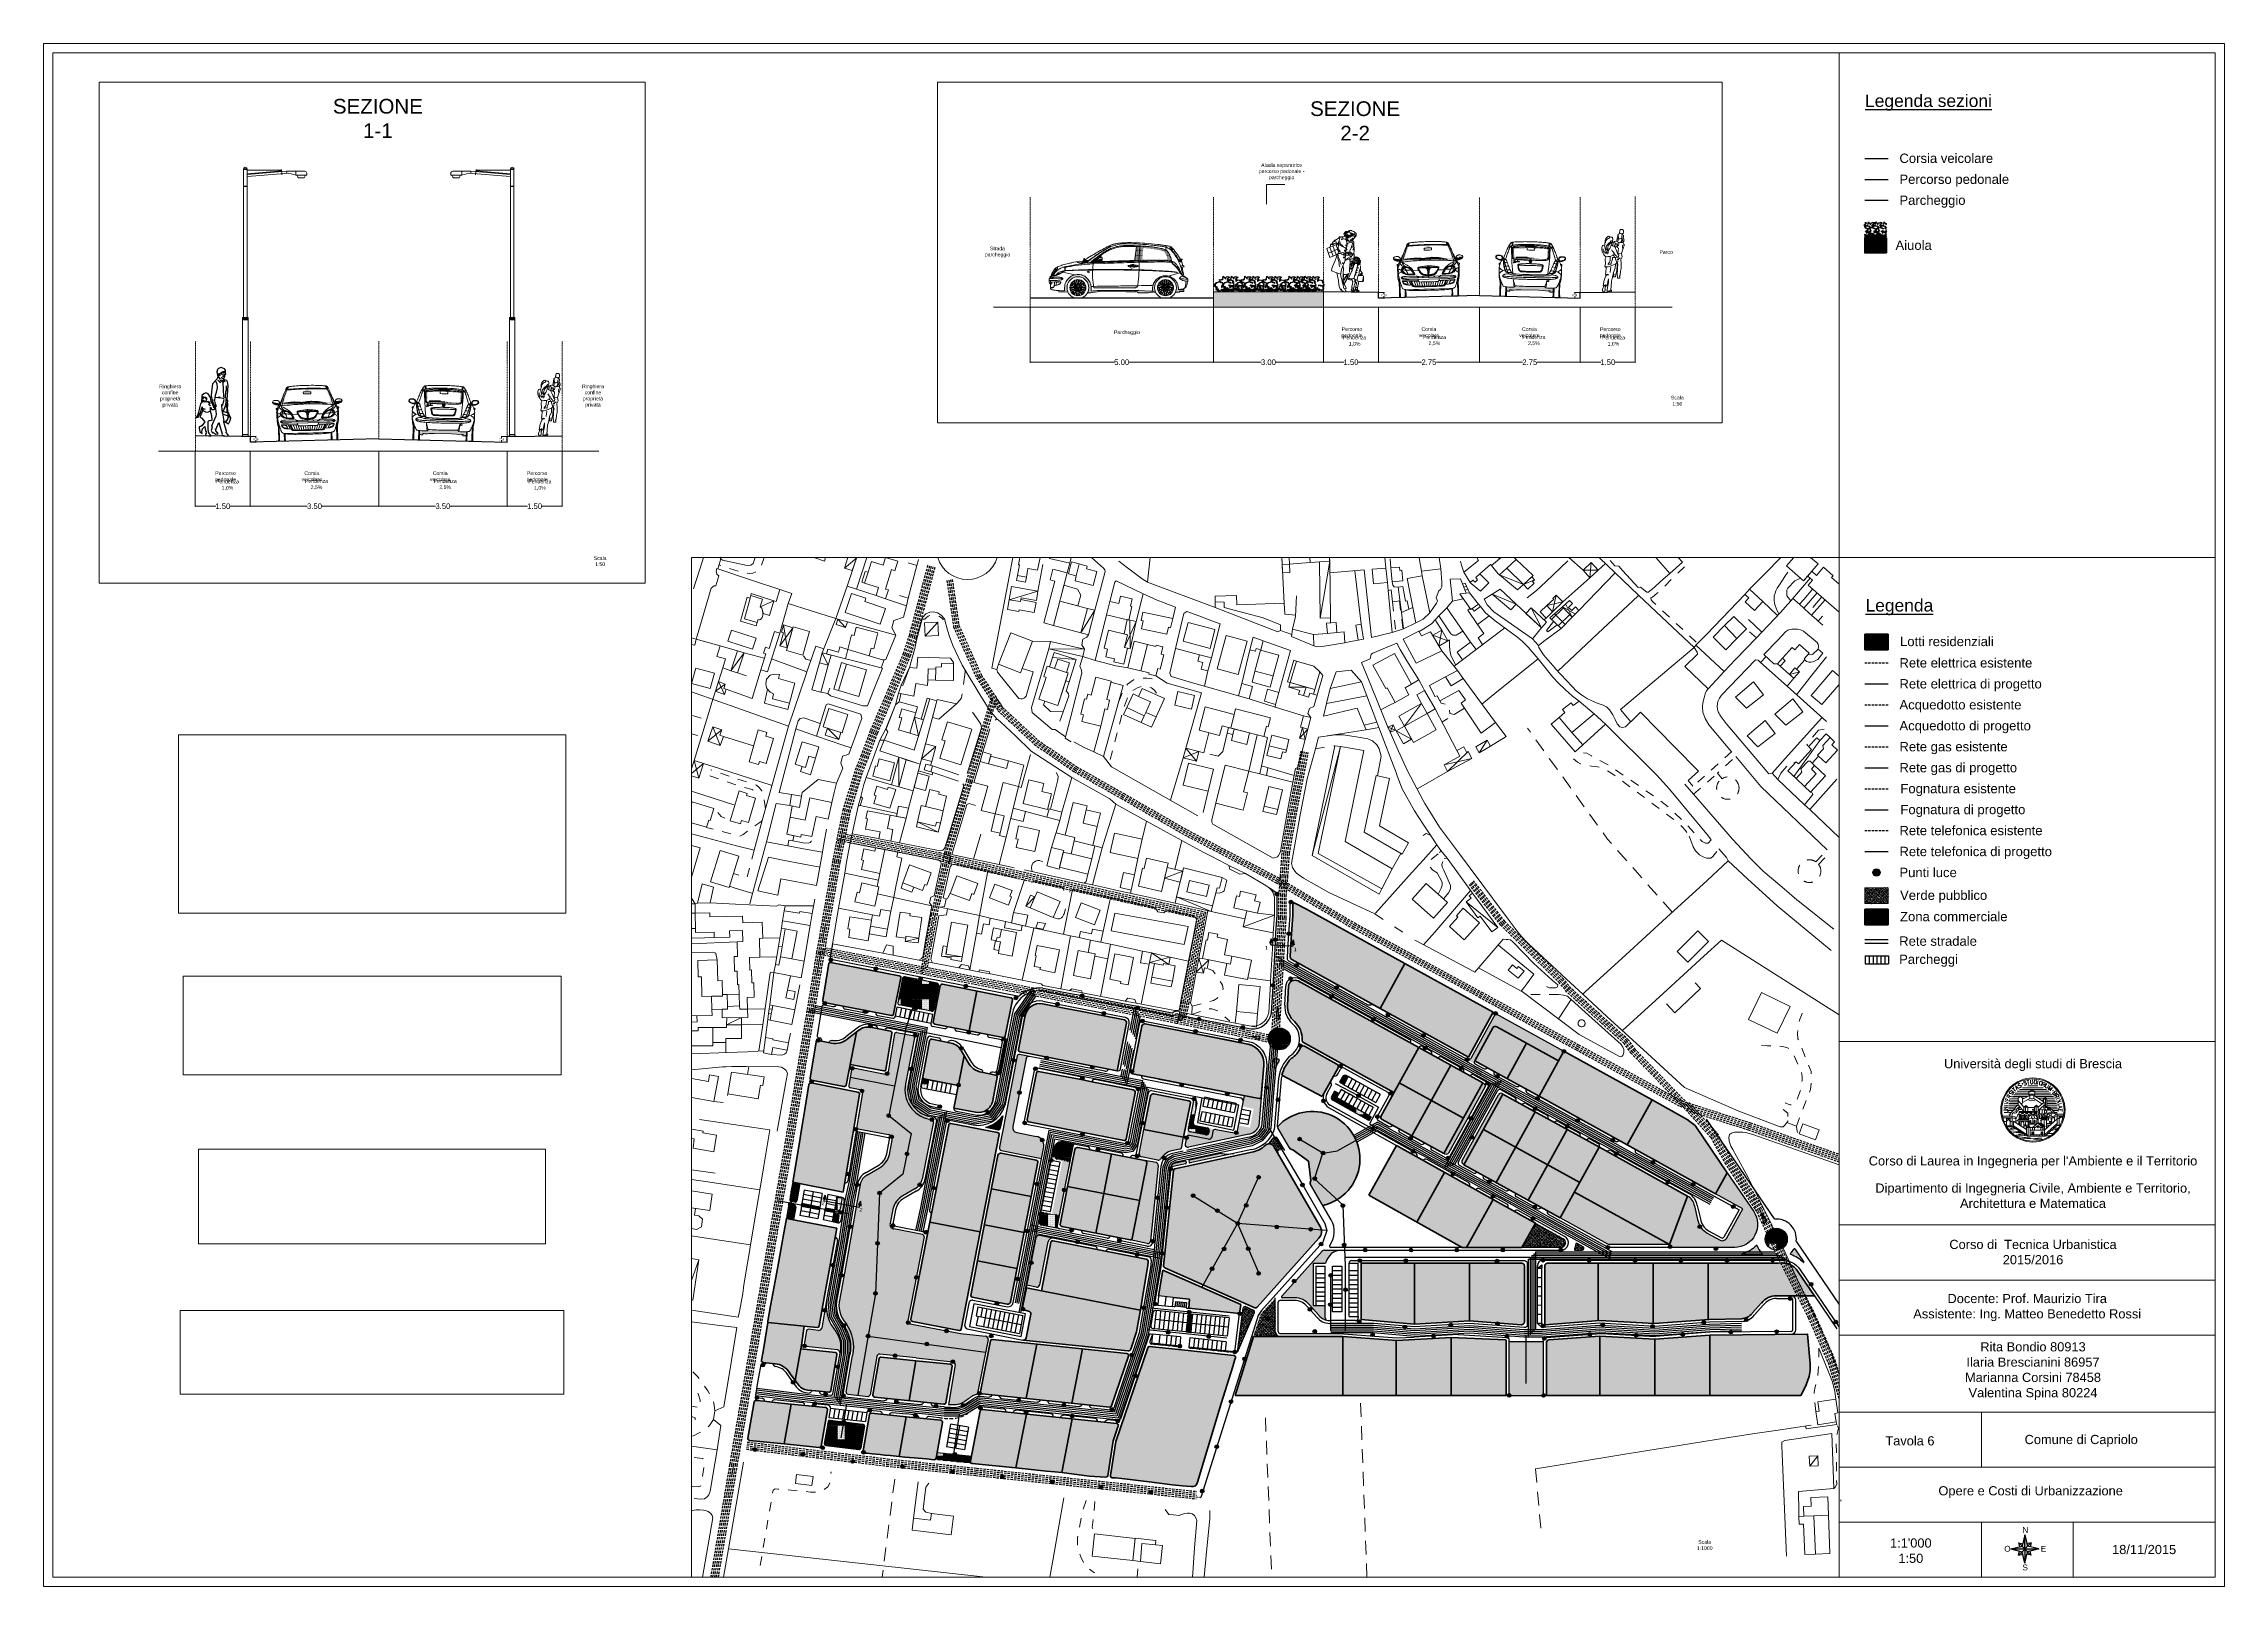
# Model space of a CAD drawing. Header units: millimetres. Extents: x 366 to 1555, y 702 to 1543.
import ezdxf

# ---------------------------------------------------------------- set-up
doc = ezdxf.new("R2010")
doc.units = ezdxf.units.MM
for name, pattern in [('JIS_02_2.0', [3, 2, -1]), ('RECINZ5', [6, 2, 4]), ('TRATTEGGIATA', [19.05, 12.7, -6.35])]:
    doc.linetypes.add(name, pattern=pattern)
for name, color, linetype, lineweight in [('1_BASE', 7, 'Continuous', 0), ('1_CARTIGLIO', 7, 'Continuous', 9), ('4_CONSERVARE', 1, 'Continuous', 0), ('4_DEMOLIRE', 1, 'Continuous', 0), ('4L - Lotti', 7, 'Continuous', 50), ('6_ACQUEDOTTO', 152, 'Continuous', 30), ('6_FOGNATURA', 1, 'Continuous', 30), ('6_GAS', 210, 'Continuous', 30), ('6_ILLUMINAZIONE', 2, 'Continuous', 30), ('6_LOTTO RETINO', 254, 'Continuous', 30), ('6_RETE ELETTRICA', 2, 'Continuous', 30), ('6_SEDE STRADALE', 7, 'Continuous', 30), ('6_SEZIONE MARCI', 30, 'Continuous', 30), ('6_SEZIONE PARCH', 251, 'Continuous', 30), ('6_TELEFONO', 94, 'Continuous', 30)]:
    doc.layers.add(name, color=color, linetype=linetype, lineweight=lineweight)
for name, color, linetype in [('4_zona 30', 252, 'Continuous'), ('4L - Parcheggi', 4, 'Continuous'), ('4L - Parco', 3, 'Continuous'), ('4L - Strade', 10, 'Continuous'), ('4L_VIALETTI PEDONALI', 253, 'Continuous'), ('6_ERBA', 92, 'Continuous'), ('cartiglio', 7, 'Continuous'), ('FIGURE_persone_people', 7, 'Continuous'), ('PIANTE', 96, 'Continuous')]:
    doc.layers.add(name, color=color, linetype=linetype)
doc.layers.get('0').off()
doc.layers.get('0').freeze()
doc.styles.add('ROMANC', font='romanc', dxfattribs={"width": 0.9, "height": 0.4})
doc.styles.get("Standard").update_dxf_attribs({"font": 'arial.ttf'})
doc.dimstyles.get("Standard").update_dxf_attribs({"dimtxt": 0.18, "dimasz": 0.18, "dimexe": 0.18, "dimexo": 0.0625, "dimgap": 0.09, "dimtad": 0, "dimtih": 1, "dimtoh": 1, "dimdec": 4, "dimzin": 0, "dimdsep": 46, "dimtxsty": 'Standard', "dimcen": 0.09, "dimadec": 0, "dimazin": 0, "dimtfac": 1, "dimtdec": 4, "dimtofl": 0, "dimtmove": 0, "dimatfit": 3, "dimfxl": 1, "dimtolj": 1, "dimtzin": 0, "dimarcsym": 0})
picture_1 = doc.add_image_def('image1.png', size_in_pixel=(665, 306))
picture_2 = doc.add_image_def('image2.png', size_in_pixel=(596, 162))
picture_3 = doc.add_image_def('image3.png', size_in_pixel=(649, 169))
picture_4 = doc.add_image_def('image4.png', size_in_pixel=(659, 144))
pattern_1 = [(100, (-3825.96358, -1413.2394), (-0.1882190358, 0.3475968852), [0.25, -0.75]), (190, (-3825.96358, -1413.2394), (-0.202789894, -0.289613983), [0.25, -0.75]), (145, (-3826.20979, -1413.28281), (-0.188219036, 0.347596885), [0.1768, -0.5303, 0.1768, -0.530313562])]
pattern_2 = [(1.43215, (510.1089, 1326.31015), (0.1193146, 0.254329), [0, -0.2512676])]
pattern_3 = [(1.4321469, (-38617.99454, -32265.34962), (0.1193145961, 0.2543290666), [0, -0.2512675816])]
pattern_4 = [(0, (527.45793, 1367.92114), (0.125, 0.25), [0, -0.25])]
pattern_5 = [(0, (527.45793, 1356.47785), (0.125, 0.25), [0, -0.25])]
pattern_6 = [(1.4321469, (-38025.38633, -32187.0289), (0.1193145961, 0.2543290666), [0, -0.2512675816])]
pattern_7 = [(1.43215, (1121.17506, 1404.71734), (0.1193146, 0.254329), [0, -0.2512676])]
pattern_8 = [(90, (359.98, 494.63515), (-0.35921024, 0.35921024), [0.09525, -0.6231705]), (45, (359.98, 494.63515), (-0.35921024, 0.35921024), [0.09525, -0.41275]), (135, (359.98, 494.63515), (-0.35921024, -0.35921024), [0.09525, -0.41275])]
pattern_9 = [(259, (-7284.46496, -2478.98495), (0.284069995, -0.421151087), [0.09525, -0.62317049]), (214, (-7284.46496, -2478.98495), (0.284069995, -0.421151087), [0.09525, -0.41275]), (304, (-7284.46496, -2478.98495), (0.421151087, 0.284069995), [0.09525, -0.41275])]
pattern_10 = [(90, (-7284.46496, -2478.98495), (-0.359210245, 0.359210245), [0.09525, -0.62317049]), (45, (-7284.46496, -2478.98495), (-0.359210245, 0.359210245), [0.09525, -0.41275]), (135, (-7284.46496, -2478.98495), (-0.359210245, -0.359210245), [0.09525, -0.41275])]
pattern_11 = [(259, (359.98, 494.63515), (0.28407, -0.42115109), [0.09525, -0.6231705]), (214, (359.98, 494.63515), (0.28407, -0.4211511), [0.09525, -0.41275]), (304, (359.98, 494.63515), (0.4211511, 0.28407), [0.09525, -0.41275])]

# ---------------------------------------------------------------- blocks, each defined once
blk = doc.blocks.new('_Oblique')
at = {"color": 0, "linetype": 'ByBlock', "lineweight": -2}
blk.add_line((-0.5, -0.5), (0.5, 0.5), dxfattribs=at)
blk = doc.blocks.new('*D27')
at = {"layer": '1_CARTIGLIO', "color": 0, "linetype": 'RECINZ5', "lineweight": 0, "transparency": 16777216}
for p, q in [((448.5, 1320.4), (448.5, 1290.3)), ((478.5, 1320.4), (478.5, 1290.3)), ((448.5, 1290.5), (459.7, 1290.5)), ((478.5, 1290.5), (467.4, 1290.5))]:
    blk.add_line(p, q, dxfattribs=at)
at = {"layer": 'Defpoints', "color": 0, "linetype": 'RECINZ5', "transparency": 16777216}
for p in [(448.5, 1320.5), (478.5, 1320.5), (478.5, 1290.5)]:
    blk.add_point(p, dxfattribs=at)
at = {"layer": '1_CARTIGLIO', "color": 0, "linetype": 'RECINZ5', "lineweight": 0, "transparency": 16777216, "xscale": 0.18, "yscale": 0.18, "zscale": 0.18, "rotation": 180}
blk.add_blockref('_Oblique', (448.5, 1290.5), dxfattribs=at)
at = {"layer": '1_CARTIGLIO', "color": 0, "linetype": 'RECINZ5', "lineweight": 0, "transparency": 16777216, "xscale": 0.18, "yscale": 0.18, "zscale": 0.18}
blk.add_blockref('_Oblique', (478.5, 1290.5), dxfattribs=at)
at = {"layer": '1_CARTIGLIO', "color": 0, "linetype": 'RECINZ5', "transparency": 16777216, "insert": (463.5, 1290.5), "char_height": 0.18, "attachment_point": 5}
blk.add_mtext('\\A1;{\\H16.667x;1.50}', dxfattribs=at)
blk = doc.blocks.new('*D28')
at = {"layer": '1_CARTIGLIO', "color": 0, "linetype": 'RECINZ5', "lineweight": 0, "transparency": 16777216}
for p, q in [((478.5, 1320.4), (478.5, 1290.3)), ((548.5, 1320.4), (548.5, 1290.3)), ((478.5, 1290.5), (509.5, 1290.5)), ((548.5, 1290.5), (517.5, 1290.5))]:
    blk.add_line(p, q, dxfattribs=at)
at = {"layer": 'Defpoints', "color": 0, "linetype": 'RECINZ5', "transparency": 16777216}
for p in [(478.5, 1320.5), (548.5, 1320.5), (548.5, 1290.5)]:
    blk.add_point(p, dxfattribs=at)
at = {"layer": '1_CARTIGLIO', "color": 0, "linetype": 'RECINZ5', "lineweight": 0, "transparency": 16777216, "xscale": 0.18, "yscale": 0.18, "zscale": 0.18, "rotation": 180}
blk.add_blockref('_Oblique', (478.5, 1290.5), dxfattribs=at)
at = {"layer": '1_CARTIGLIO', "color": 0, "linetype": 'RECINZ5', "lineweight": 0, "transparency": 16777216, "xscale": 0.18, "yscale": 0.18, "zscale": 0.18}
blk.add_blockref('_Oblique', (548.5, 1290.5), dxfattribs=at)
at = {"layer": '1_CARTIGLIO', "color": 0, "linetype": 'RECINZ5', "transparency": 16777216, "insert": (513.5, 1290.5), "char_height": 0.18, "attachment_point": 5}
blk.add_mtext('\\A1;{\\H16.667x;3.50}', dxfattribs=at)
blk = doc.blocks.new('*D29')
at = {"layer": '1_CARTIGLIO', "color": 0, "linetype": 'RECINZ5', "lineweight": 0, "transparency": 16777216}
for p, q in [((548.5, 1320.4), (548.5, 1290.3)), ((618.5, 1320.4), (618.5, 1290.3)), ((548.5, 1290.5), (579.5, 1290.5)), ((618.5, 1290.5), (587.5, 1290.5))]:
    blk.add_line(p, q, dxfattribs=at)
at = {"layer": 'Defpoints', "color": 0, "linetype": 'RECINZ5', "transparency": 16777216}
for p in [(548.5, 1320.5), (618.5, 1320.5), (618.5, 1290.5)]:
    blk.add_point(p, dxfattribs=at)
at = {"layer": '1_CARTIGLIO', "color": 0, "linetype": 'RECINZ5', "lineweight": 0, "transparency": 16777216, "xscale": 0.18, "yscale": 0.18, "zscale": 0.18, "rotation": 180}
blk.add_blockref('_Oblique', (548.5, 1290.5), dxfattribs=at)
at = {"layer": '1_CARTIGLIO', "color": 0, "linetype": 'RECINZ5', "lineweight": 0, "transparency": 16777216, "xscale": 0.18, "yscale": 0.18, "zscale": 0.18}
blk.add_blockref('_Oblique', (618.5, 1290.5), dxfattribs=at)
at = {"layer": '1_CARTIGLIO', "color": 0, "linetype": 'RECINZ5', "transparency": 16777216, "insert": (583.5, 1290.5), "char_height": 0.18, "attachment_point": 5}
blk.add_mtext('\\A1;{\\H16.667x;3.50}', dxfattribs=at)
blk = doc.blocks.new('*D30')
at = {"layer": '1_CARTIGLIO', "color": 0, "linetype": 'RECINZ5', "lineweight": 0, "transparency": 16777216}
for p, q in [((618.5, 1320.4), (618.5, 1290.3)), ((648.5, 1320.4), (648.5, 1290.3)), ((618.5, 1290.5), (629.7, 1290.5)), ((648.5, 1290.5), (637.4, 1290.5))]:
    blk.add_line(p, q, dxfattribs=at)
at = {"layer": 'Defpoints', "color": 0, "linetype": 'RECINZ5', "transparency": 16777216}
for p in [(618.5, 1320.5), (648.5, 1320.5), (648.5, 1290.5)]:
    blk.add_point(p, dxfattribs=at)
at = {"layer": '1_CARTIGLIO', "color": 0, "linetype": 'RECINZ5', "lineweight": 0, "transparency": 16777216, "xscale": 0.18, "yscale": 0.18, "zscale": 0.18, "rotation": 180}
blk.add_blockref('_Oblique', (618.5, 1290.5), dxfattribs=at)
at = {"layer": '1_CARTIGLIO', "color": 0, "linetype": 'RECINZ5', "lineweight": 0, "transparency": 16777216, "xscale": 0.18, "yscale": 0.18, "zscale": 0.18}
blk.add_blockref('_Oblique', (648.5, 1290.5), dxfattribs=at)
at = {"layer": '1_CARTIGLIO', "color": 0, "linetype": 'RECINZ5', "transparency": 16777216, "insert": (633.5, 1290.5), "char_height": 0.18, "attachment_point": 5}
blk.add_mtext('\\A1;{\\H16.667x;1.50}', dxfattribs=at)
blk = doc.blocks.new('*D34')
at = {"layer": '1_CARTIGLIO', "color": 0, "linetype": 'RECINZ5', "lineweight": 0, "transparency": 16777216}
for p, q in [((618.5, 1328.5), (615.3, 1328.5)), ((618.5, 1325.5), (615.3, 1325.5)), ((615.5, 1328.5), (615.5, 1327.6)), ((615.5, 1325.5), (615.5, 1326.4))]:
    blk.add_line(p, q, dxfattribs=at)
at = {"layer": 'Defpoints', "color": 0, "linetype": 'RECINZ5', "transparency": 16777216}
for p in [(615.5, 1325.5), (618.5, 1328.5), (618.5, 1325.5)]:
    blk.add_point(p, dxfattribs=at)
at = {"layer": '1_CARTIGLIO', "color": 0, "linetype": 'RECINZ5', "lineweight": 0, "transparency": 16777216, "xscale": 0.18, "yscale": 0.18, "zscale": 0.18}
for p, rotation in [((615.5, 1328.5), 90), ((615.5, 1325.5), 270)]:
    blk.add_blockref('_Oblique', p, dxfattribs=dict(at, rotation=rotation))
at = {"layer": '1_CARTIGLIO', "color": 0, "linetype": 'RECINZ5', "transparency": 16777216, "insert": (615.5, 1327), "char_height": 0.18, "attachment_point": 5}
blk.add_mtext('\\A1;{\\H5.5556x;0.15}', dxfattribs=at)
blk = doc.blocks.new('*D35')
at = {"layer": '1_CARTIGLIO', "color": 0, "linetype": 'RECINZ5', "lineweight": 0, "transparency": 16777216}
for p, q in [((478.6, 1328.5), (481.7, 1328.5)), ((478.6, 1325.5), (481.7, 1325.5)), ((481.5, 1328.5), (481.5, 1327.6)), ((481.5, 1325.5), (481.5, 1326.4))]:
    blk.add_line(p, q, dxfattribs=at)
at = {"layer": 'Defpoints', "color": 0, "linetype": 'RECINZ5', "transparency": 16777216}
for p in [(478.5, 1328.5), (478.5, 1325.5), (481.5, 1325.5)]:
    blk.add_point(p, dxfattribs=at)
at = {"layer": '1_CARTIGLIO', "color": 0, "linetype": 'RECINZ5', "lineweight": 0, "transparency": 16777216, "xscale": 0.18, "yscale": 0.18, "zscale": 0.18}
for p, rotation in [((481.5, 1328.5), 90), ((481.5, 1325.5), 270)]:
    blk.add_blockref('_Oblique', p, dxfattribs=dict(at, rotation=rotation))
at = {"layer": '1_CARTIGLIO', "color": 0, "linetype": 'RECINZ5', "transparency": 16777216, "insert": (481.5, 1327), "char_height": 0.18, "attachment_point": 5}
blk.add_mtext('\\A1;{\\H5.5556x;0.15}', dxfattribs=at)
blk = doc.blocks.new('*D36')
at = {"layer": '1_CARTIGLIO', "color": 0, "linetype": 'RECINZ5', "lineweight": 0, "transparency": 16777216}
for p, q in [((903.6, 1398.9), (903.6, 1368.8)), ((1003.6, 1398.9), (1003.6, 1368.8)), ((903.6, 1369), (949.6, 1369)), ((1003.6, 1369), (957.6, 1369))]:
    blk.add_line(p, q, dxfattribs=at)
at = {"layer": 'Defpoints', "color": 0, "linetype": 'RECINZ5', "transparency": 16777216}
for p in [(903.6, 1399), (1003.6, 1399), (1003.6, 1369)]:
    blk.add_point(p, dxfattribs=at)
at = {"layer": '1_CARTIGLIO', "color": 0, "linetype": 'RECINZ5', "lineweight": 0, "transparency": 16777216, "xscale": 0.18, "yscale": 0.18, "zscale": 0.18, "rotation": 180}
blk.add_blockref('_Oblique', (903.6, 1369), dxfattribs=at)
at = {"layer": '1_CARTIGLIO', "color": 0, "linetype": 'RECINZ5', "lineweight": 0, "transparency": 16777216, "xscale": 0.18, "yscale": 0.18, "zscale": 0.18}
blk.add_blockref('_Oblique', (1003.6, 1369), dxfattribs=at)
at = {"layer": '1_CARTIGLIO', "color": 0, "linetype": 'RECINZ5', "transparency": 16777216, "insert": (953.6, 1369), "char_height": 0.18, "attachment_point": 5}
blk.add_mtext('\\A1;{\\H16.667x;5.00}', dxfattribs=at)
blk = doc.blocks.new('*D37')
at = {"layer": '1_CARTIGLIO', "color": 0, "linetype": 'RECINZ5', "lineweight": 0, "transparency": 16777216}
for p, q in [((1003.6, 1398.9), (1003.6, 1368.8)), ((1063.6, 1398.9), (1063.6, 1368.8)), ((1003.6, 1369), (1029.7, 1369)), ((1063.6, 1369), (1037.6, 1369))]:
    blk.add_line(p, q, dxfattribs=at)
at = {"layer": 'Defpoints', "color": 0, "linetype": 'RECINZ5', "transparency": 16777216}
for p in [(1003.6, 1399), (1063.6, 1399), (1063.6, 1369)]:
    blk.add_point(p, dxfattribs=at)
at = {"layer": '1_CARTIGLIO', "color": 0, "linetype": 'RECINZ5', "lineweight": 0, "transparency": 16777216, "xscale": 0.18, "yscale": 0.18, "zscale": 0.18, "rotation": 180}
blk.add_blockref('_Oblique', (1003.6, 1369), dxfattribs=at)
at = {"layer": '1_CARTIGLIO', "color": 0, "linetype": 'RECINZ5', "lineweight": 0, "transparency": 16777216, "xscale": 0.18, "yscale": 0.18, "zscale": 0.18}
blk.add_blockref('_Oblique', (1063.6, 1369), dxfattribs=at)
at = {"layer": '1_CARTIGLIO', "color": 0, "linetype": 'RECINZ5', "transparency": 16777216, "insert": (1033.6, 1369), "char_height": 0.18, "attachment_point": 5}
blk.add_mtext('\\A1;{\\H16.667x;3.00}', dxfattribs=at)
blk = doc.blocks.new('*D38')
at = {"layer": '1_CARTIGLIO', "color": 0, "linetype": 'RECINZ5', "lineweight": 0, "transparency": 16777216}
for p, q in [((1063.6, 1398.9), (1063.6, 1368.8)), ((1093.6, 1398.9), (1093.6, 1368.8)), ((1063.6, 1369), (1074.8, 1369)), ((1093.6, 1369), (1082.5, 1369))]:
    blk.add_line(p, q, dxfattribs=at)
at = {"layer": 'Defpoints', "color": 0, "linetype": 'RECINZ5', "transparency": 16777216}
for p in [(1063.6, 1399), (1093.6, 1399), (1093.6, 1369)]:
    blk.add_point(p, dxfattribs=at)
at = {"layer": '1_CARTIGLIO', "color": 0, "linetype": 'RECINZ5', "lineweight": 0, "transparency": 16777216, "xscale": 0.18, "yscale": 0.18, "zscale": 0.18, "rotation": 180}
blk.add_blockref('_Oblique', (1063.6, 1369), dxfattribs=at)
at = {"layer": '1_CARTIGLIO', "color": 0, "linetype": 'RECINZ5', "lineweight": 0, "transparency": 16777216, "xscale": 0.18, "yscale": 0.18, "zscale": 0.18}
blk.add_blockref('_Oblique', (1093.6, 1369), dxfattribs=at)
at = {"layer": '1_CARTIGLIO', "color": 0, "linetype": 'RECINZ5', "transparency": 16777216, "insert": (1078.6, 1369), "char_height": 0.18, "attachment_point": 5}
blk.add_mtext('\\A1;{\\H16.667x;1.50}', dxfattribs=at)
blk = doc.blocks.new('*D31')
at = {"layer": '1_CARTIGLIO', "color": 0, "linetype": 'RECINZ5', "lineweight": 0, "transparency": 16777216}
for p, q in [((1093.6, 1398.9), (1093.6, 1368.8)), ((1148.6, 1398.9), (1148.6, 1368.8)), ((1093.6, 1369), (1117.1, 1369)), ((1148.6, 1369), (1125.2, 1369))]:
    blk.add_line(p, q, dxfattribs=at)
at = {"layer": 'Defpoints', "color": 0, "linetype": 'RECINZ5', "transparency": 16777216}
for p in [(1093.6, 1399), (1148.6, 1399), (1148.6, 1369)]:
    blk.add_point(p, dxfattribs=at)
at = {"layer": '1_CARTIGLIO', "color": 0, "linetype": 'RECINZ5', "lineweight": 0, "transparency": 16777216, "xscale": 0.18, "yscale": 0.18, "zscale": 0.18, "rotation": 180}
blk.add_blockref('_Oblique', (1093.6, 1369), dxfattribs=at)
at = {"layer": '1_CARTIGLIO', "color": 0, "linetype": 'RECINZ5', "lineweight": 0, "transparency": 16777216, "xscale": 0.18, "yscale": 0.18, "zscale": 0.18}
blk.add_blockref('_Oblique', (1148.6, 1369), dxfattribs=at)
at = {"layer": '1_CARTIGLIO', "color": 0, "linetype": 'RECINZ5', "transparency": 16777216, "insert": (1121.1, 1369), "char_height": 0.18, "attachment_point": 5}
blk.add_mtext('\\A1;{\\H16.667x;2.75}', dxfattribs=at)
blk = doc.blocks.new('*D32')
at = {"layer": '1_CARTIGLIO', "color": 0, "linetype": 'RECINZ5', "lineweight": 0, "transparency": 16777216}
for p, q in [((1148.6, 1398.9), (1148.6, 1368.8)), ((1203.6, 1398.9), (1203.6, 1368.8)), ((1148.6, 1369), (1172.1, 1369)), ((1203.6, 1369), (1180.2, 1369))]:
    blk.add_line(p, q, dxfattribs=at)
at = {"layer": 'Defpoints', "color": 0, "linetype": 'RECINZ5', "transparency": 16777216}
for p in [(1148.6, 1399), (1203.6, 1399), (1203.6, 1369)]:
    blk.add_point(p, dxfattribs=at)
at = {"layer": '1_CARTIGLIO', "color": 0, "linetype": 'RECINZ5', "lineweight": 0, "transparency": 16777216, "xscale": 0.18, "yscale": 0.18, "zscale": 0.18, "rotation": 180}
blk.add_blockref('_Oblique', (1148.6, 1369), dxfattribs=at)
at = {"layer": '1_CARTIGLIO', "color": 0, "linetype": 'RECINZ5', "lineweight": 0, "transparency": 16777216, "xscale": 0.18, "yscale": 0.18, "zscale": 0.18}
blk.add_blockref('_Oblique', (1203.6, 1369), dxfattribs=at)
at = {"layer": '1_CARTIGLIO', "color": 0, "linetype": 'RECINZ5', "transparency": 16777216, "insert": (1176.1, 1369), "char_height": 0.18, "attachment_point": 5}
blk.add_mtext('\\A1;{\\H16.667x;2.75}', dxfattribs=at)
blk = doc.blocks.new('*D33')
at = {"layer": '1_CARTIGLIO', "color": 0, "linetype": 'RECINZ5', "lineweight": 0, "transparency": 16777216}
for p, q in [((1203.6, 1398.9), (1203.6, 1368.8)), ((1233.6, 1398.9), (1233.6, 1368.8)), ((1203.6, 1369), (1214.8, 1369)), ((1233.6, 1369), (1222.5, 1369))]:
    blk.add_line(p, q, dxfattribs=at)
at = {"layer": 'Defpoints', "color": 0, "linetype": 'RECINZ5', "transparency": 16777216}
for p in [(1203.6, 1399), (1233.6, 1399), (1233.6, 1369)]:
    blk.add_point(p, dxfattribs=at)
at = {"layer": '1_CARTIGLIO', "color": 0, "linetype": 'RECINZ5', "lineweight": 0, "transparency": 16777216, "xscale": 0.18, "yscale": 0.18, "zscale": 0.18, "rotation": 180}
blk.add_blockref('_Oblique', (1203.6, 1369), dxfattribs=at)
at = {"layer": '1_CARTIGLIO', "color": 0, "linetype": 'RECINZ5', "lineweight": 0, "transparency": 16777216, "xscale": 0.18, "yscale": 0.18, "zscale": 0.18}
blk.add_blockref('_Oblique', (1233.6, 1369), dxfattribs=at)
at = {"layer": '1_CARTIGLIO', "color": 0, "linetype": 'RECINZ5', "transparency": 16777216, "insert": (1218.6, 1369), "char_height": 0.18, "attachment_point": 5}
blk.add_mtext('\\A1;{\\H16.667x;1.50}', dxfattribs=at)
blk = doc.blocks.new('*D39')
at = {"layer": '1_CARTIGLIO', "color": 0, "linetype": 'RECINZ5', "lineweight": 0, "transparency": 16777216}
for p, q in [((1203.6, 1407), (1200.5, 1407)), ((1203.6, 1404), (1200.5, 1404)), ((1200.6, 1407), (1200.6, 1406.1)), ((1200.6, 1404), (1200.6, 1404.9))]:
    blk.add_line(p, q, dxfattribs=at)
at = {"layer": 'Defpoints', "color": 0, "linetype": 'RECINZ5', "transparency": 16777216}
for p in [(1200.6, 1404), (1203.6, 1407), (1203.6, 1404)]:
    blk.add_point(p, dxfattribs=at)
at = {"layer": '1_CARTIGLIO', "color": 0, "linetype": 'RECINZ5', "lineweight": 0, "transparency": 16777216, "xscale": 0.18, "yscale": 0.18, "zscale": 0.18}
for p, rotation in [((1200.6, 1407), 90), ((1200.6, 1404), 270)]:
    blk.add_blockref('_Oblique', p, dxfattribs=dict(at, rotation=rotation))
at = {"layer": '1_CARTIGLIO', "color": 0, "linetype": 'RECINZ5', "transparency": 16777216, "insert": (1200.6, 1405.5), "char_height": 0.18, "attachment_point": 5}
blk.add_mtext('\\A1;{\\H5.5556x;0.15}', dxfattribs=at)
blk = doc.blocks.new('*D40')
at = {"layer": '1_CARTIGLIO', "color": 0, "linetype": 'RECINZ5', "lineweight": 0, "transparency": 16777216}
for p, q in [((1093.7, 1407), (1096.8, 1407)), ((1093.7, 1404), (1096.8, 1404)), ((1096.6, 1407), (1096.6, 1406.1)), ((1096.6, 1404), (1096.6, 1404.9))]:
    blk.add_line(p, q, dxfattribs=at)
at = {"layer": 'Defpoints', "color": 0, "linetype": 'RECINZ5', "transparency": 16777216}
for p in [(1093.6, 1407), (1093.6, 1404), (1096.6, 1404)]:
    blk.add_point(p, dxfattribs=at)
at = {"layer": '1_CARTIGLIO', "color": 0, "linetype": 'RECINZ5', "lineweight": 0, "transparency": 16777216, "xscale": 0.18, "yscale": 0.18, "zscale": 0.18}
for p, rotation in [((1096.6, 1407), 90), ((1096.6, 1404), 270)]:
    blk.add_blockref('_Oblique', p, dxfattribs=dict(at, rotation=rotation))
at = {"layer": '1_CARTIGLIO', "color": 0, "linetype": 'RECINZ5', "transparency": 16777216, "insert": (1096.6, 1405.5), "char_height": 0.18, "attachment_point": 5}
blk.add_mtext('\\A1;{\\H5.5556x;0.15}', dxfattribs=at)

msp = doc.modelspace()

# ---------------------------------------------------------------- hatches: boundary and pattern name
at = {"layer": '1_CARTIGLIO', "ltscale": 100}
h = msp.add_hatch(dxfattribs=at)
h.set_pattern_fill('DOTS', color=256, scale=4, style=0)
h.set_pattern_definition(pattern_5)
h.paths.add_polyline_path([(937.01269, 1425.30634, 0.0003380231), (937.11602, 1425.38481), (937.22654, 1425.46887, -0.0238457081), (942.80912, 1429.30879, -0.0052905881), (943.77427, 1429.89292), (943.85525, 1429.94077, -0.0210125929), (947.30839, 1431.78998, 0.0523526108), (946.62763, 1432.2984, 0.0016837298), (945.85706, 1431.91434), (946.36711, 1431.5106, 0.0235976654), (943.28851, 1429.83659, 0.0032027661), (942.70351, 1429.47919, 0.0238457229), (937.10519, 1425.62844), (936.99466, 1425.54438, -0.0003380231), (936.89155, 1425.46607, 0.0008606142), (936.59043, 1425.23689), (936.59043, 1425.23689, -0.1390569726), (935.07513, 1424.63877, -0.0625095812), (933.42698, 1424.68039, 0.0002395378), (933.36699, 1424.63887), (933.21568, 1424.24346), (933.04759, 1424.09367), (933.08593, 1423.33717, 0.0133829165), (933.85084, 1423.22337), (934.28671, 1423.1704, -0.0078909485)])
h = msp.add_hatch(dxfattribs=at)
h.set_pattern_fill('DOTS', color=256, scale=4, style=0)
h.set_pattern_definition(pattern_4)
h.paths.add_polyline_path([(940.9328, 1425.57128, 0.0024286983), (940.87834, 1425.52737, 0.1145962152), (940.47621, 1425.00793, 0.0348027625), (940.41861, 1424.85537), (940.39904, 1424.79015, 0.205826007), (940.44519, 1424.38908), (940.45323, 1424.37505, 0.0608464177), (940.5771, 1424.20941, 0.1410541781), (941.30545, 1423.78566), (941.32437, 1423.7809, 0.0445352881), (941.84856, 1423.69757, 0.0015563624), (941.869, 1423.69623), (941.81917, 1423.32291), (938.33814, 1423.18496), (938.80095, 1424.68498, -0.0120369125), (941.21307, 1426.5459, -0.0072378382), (942.34472, 1427.35135), (942.19219, 1426.19177, 0.0346537907), (941.53583, 1425.93912), (941.47627, 1425.91132, 0.0091246935), (941.40636, 1425.87712, 0.0501440575)])
h = msp.add_hatch(dxfattribs=at)
h.set_pattern_fill('DOTS', color=256, scale=4, style=0)
h.set_pattern_definition(pattern_4)
edge = h.paths.add_edge_path()
edge.add_arc((957.50954, 1408.37647), 24.16231, 113.78665855, 118.98087122)
edge.add_line((945.80247, 1429.51321), (945.75265, 1429.48562))
edge.add_arc((951.9519, 1418.29306), 12.79469, 118.98087122, 119.08903706)
edge.add_arc((963.523, 1397.49453), 36.5953, 119.08903706, 123.50429604)
edge.add_line((943.32241, 1428.00932), (943.113, 1427.87069))
edge.add_arc((969.59798, 1387.86277), 47.98007, 123.50429604, 126.2704736)
edge.add_arc((978.65172, 1375.52428), 63.28395, 126.2704736, 129.02899753)
edge.add_line((938.80095, 1424.68498), (939.05727, 1425.51573))
edge.add_arc((990.21064, 1360.7212), 82.553, 127.33109799, 128.29005574, ccw=False)
edge.add_line((940.14884, 1426.36276), (940.31103, 1426.48646))
edge.add_arc((967.46737, 1390.87877), 44.7814, 126.44593433, 127.33109799, ccw=False)
edge.add_arc((970.01827, 1387.42462), 49.07538, 122.13518065, 126.44593433, ccw=False)
edge.add_arc((960.92849, 1401.89523), 31.98672, 119.13404379, 122.13518065, ccw=False)
edge.add_line((945.35562, 1429.83508), (945.46121, 1429.89394))
edge.add_arc((957.88207, 1407.60923), 25.51247, 114.02418153, 119.13404379, ccw=False)
edge.add_arc((955.00502, 1414.06385), 18.44567, 103.36002454, 114.02418153, ccw=False)
edge.add_arc((955.60981, 1411.51736), 21.063, 95.40849962, 103.36002454, ccw=False)
edge.add_line((953.62449, 1432.48659), (953.65239, 1432.48923))
edge.add_arc((956.71863, 1400.1031), 32.53096, 95.0738255, 95.40849962, ccw=False)
edge.add_arc((956.94382, 1397.56685), 35.07718, 90.52783166, 95.0738255, ccw=False)
edge.add_line((956.62068, 1432.64254), (957.12769, 1432.64722))
edge.add_arc((957.32413, 1411.32364), 21.32448, 89.41390688, 90.52783166, ccw=False)
edge.add_arc((956.22656, 1304.02991), 128.62383, 86.85523722, 89.41390688, ccw=False)
edge.add_arc((960.35813, 1379.22913), 53.31119, 86.69657848, 86.85523722, ccw=False)
edge.add_line((963.43012, 1432.45174), (963.51414, 1432.44689))
edge.add_line((963.51414, 1432.44689), (963.38893, 1431.96142))
edge.add_arc((956.39276, 1300.29987), 131.8473, 86.95830557, 89.5230698)
edge.add_arc((957.04649, 1378.83325), 53.31119, 89.5230698, 90.35419519)
edge.add_line((956.71693, 1432.14342), (956.66244, 1432.14309))
edge.add_arc((956.86947, 1398.65291), 33.49081, 90.35419519, 94.22414773)
edge.add_arc((956.44454, 1404.40624), 27.72182, 94.22414773, 96.63143915)
edge.add_line((953.24316, 1431.94258), (953.11153, 1431.92728))
edge.add_arc((955.29424, 1413.15287), 18.90086, 96.63143915, 110.30248718)
edge.add_line((948.73609, 1430.8795), (948.72551, 1430.87558))
edge.add_arc((954.64478, 1414.87585), 17.05958, 110.30248718, 113.78665855)
h = msp.add_hatch(dxfattribs=at)
h.set_pattern_fill('DOTS', color=256, scale=4, style=0)
h.set_pattern_definition(pattern_4)
h.paths.add_polyline_path([(960.70591, 1424.33863), (962.99127, 1424.40166), (963.38893, 1431.96142, 0.0031193451), (961.74564, 1432.03846)])
h.paths.add_polyline_path([(962.97363, 1424.06634), (962.99127, 1424.40166), (960.70591, 1424.33863), (960.66053, 1424.00259, -0.0007750898)])
h = msp.add_hatch(dxfattribs=at)
h.set_pattern_fill('DOTS', color=256, scale=4, style=0)
h.set_pattern_definition(pattern_4)
h.paths.add_polyline_path([(975.69744, 1430.85943), (975.60996, 1430.8824, 0.0042501249), (975.39911, 1430.93586, 0.0171115954), (972.9166, 1431.45348), (972.58237, 1431.51132, 0.0085247429), (971.39692, 1431.69569, 0.0199000392), (963.9992, 1432.41889), (963.51414, 1432.44689), (963.38893, 1431.96142), (962.97363, 1424.06634, -0.0009694565), (965.86703, 1424.13597), (966.58968, 1424.15196, -0.0023052257), (971.50869, 1424.23812, -0.0026731375), (974.92877, 1424.26397, 0.0003534746), (974.73336, 1424.26385), (975.22605, 1424.26448, 0.0002323481), (974.92877, 1424.26397, -0.005170038), (977.78668, 1424.23403), (977.93451, 1424.23096, -0.0004308526), (977.98044, 1424.22996, -0.0145027242), (980.03086, 1424.12419, -0.0221373871), (980.45221, 1424.07132), (980.46791, 1424.06864, -0.0256583175), (980.80514, 1423.9931), (980.95218, 1423.95548, 0.0217325561), (980.054, 1426.67486, 0.0222031225), (979.49218, 1427.97867), (979.45048, 1428.06472, 0.0436649243), (978.77097, 1429.20208, 0.0336516005), (978.45039, 1429.58807), (978.39022, 1429.65133, 0.1075465807), (977.44962, 1430.28954, 0.0046963035), (977.30965, 1430.34406, 0.0263164479)])
h.paths.add_polyline_path([(974.48921, 1430.13462), (972.88572, 1430.41233, 0.0254629882), (966.10885, 1431.2334, 0.0229763578), (965.81511, 1431.24037, 0.2867752786), (965.23829, 1430.85931, 0.0935978118), (965.13464, 1430.43897), (964.87224, 1425.68367, 0.0567473541), (964.88629, 1425.44284, 0.2834570422), (965.22661, 1425.06247), (965.25202, 1425.05493, 0.078804115), (965.58317, 1425.01123, -0.0127587633), (977.80857, 1425.01818, 0.07637965), (978.22617, 1425.07173, 0.3738545021), (978.52918, 1425.54566, 0.0380652818), (978.46041, 1425.8492), (978.35239, 1426.19978, 0.0643818317), (977.39055, 1428.31113, 0.050139292), (976.93504, 1428.90262, 0.1116415285), (975.561, 1429.83494, 0.0506231243)], flags=16)
h = msp.add_hatch(dxfattribs=at)
h.set_pattern_fill('DOTS', color=256, scale=4, style=0)
h.set_pattern_definition([(0, (519.63778, 1367.92114), (0.125, 0.25), [0, -0.25])])
edge = h.paths.add_edge_path()
edge.add_arc((986.19988, 1425.6441), 1.9192, 217.28633136, 227.33119734)
edge.add_line((984.89912, 1424.23294), (984.91231, 1424.22079))
edge.add_arc((985.81663, 1425.20187), 1.33429, 227.33119734, 240.87213231)
edge.add_arc((985.73805, 1425.06084), 1.17285, 240.87213231, 253.22120406)
edge.add_line((985.39948, 1423.93793), (985.41412, 1423.93352))
edge.add_arc((985.78347, 1425.15851), 1.27947, 253.22120406, 262.49904644)
edge.add_arc((986.17246, 1428.11277), 4.25922, 262.49904644, 271.47758247)
edge.add_arc((989.53088, 1425.6787), 3.72551, 207.23705471, 209.30957527, ccw=False)
edge.add_arc((988.11446, 1424.9496), 2.13245, 205.50493081, 207.23705471, ccw=False)
edge.add_arc((962.63384, 1412.79328), 26.09941, 25.50493081, 27.44231529)
edge.add_arc((985.62767, 1431.68308), 6.86382, 264.66501861, 271.4088566, ccw=False)
edge.add_arc((985.09853, 1426.01676), 1.17285, 252.05934763, 264.66501861, ccw=False)
edge.add_line((984.73725, 1424.90094), (984.73441, 1424.90186))
edge.add_arc((984.81251, 1425.14308), 0.25354, 228.25358785, 252.05934763, ccw=False)
edge.add_line((984.64369, 1424.95391), (984.64087, 1424.95642))
edge.add_arc((984.92485, 1425.27462), 0.42649, 213.77139464, 228.25358785, ccw=False)
edge.add_arc((986.46638, 1426.30548), 2.28094, 206.71533689, 213.77139464, ccw=False)
edge.add_line((984.42893, 1425.28006), (984.40594, 1425.32574))
edge.add_arc((969.16745, 1417.65646), 17.05958, 26.71533689, 29.15609704)
edge.add_arc((967.96973, 1416.98829), 18.43107, 29.15609704, 43.68387679)
edge.add_line((981.29838, 1429.71824), (981.0713, 1429.956))
edge.add_arc((981.1484, 1430.02964), 0.10662, 124.01450982, 223.68387679, ccw=False)
edge.add_line((981.08876, 1430.11802), (981.74909, 1430.56366))
edge.add_arc((962.63384, 1412.79328), 26.09941, 42.91189047, 44.72889335)
edge.add_arc((984.13947, 1423.91061), 7.83246, 112.23170462, 120.53770347)
edge.add_arc((908.57267, 1361.55896), 99.49474, 43.29660461, 43.98627366, ccw=False)
edge.add_arc((965.46603, 1415.1662), 21.32448, 38.9565203, 43.29660461, ccw=False)
edge.add_line((982.04844, 1428.57355), (982.05931, 1428.5601))
edge.add_arc((967.216, 1416.55886), 19.08805, 29.53890119, 38.9565203, ccw=False)
edge.add_line((983.82301, 1425.96955), (983.83289, 1425.95211))
edge.add_arc((968.99069, 1417.5415), 17.05958, 27.53638067, 29.53890119, ccw=False)
edge.add_arc((1003.28159, 1435.41989), 21.61215, 207.53638067, 209.26238272)
edge.add_arc((987.21785, 1426.4192), 3.19867, 209.26238272, 217.28641348)
h = msp.add_hatch(dxfattribs=at)
h.set_pattern_fill('DOTS', color=256, scale=0.158279, angle=1.43214689, style=0)
h.set_pattern_definition(pattern_7)
edge = h.paths.add_edge_path()
edge.add_arc((1106.85799, 1440.64332), 15.9087, 250.99050289, 264.73626745)
edge.add_arc((1104.63497, 1425.0889), 0.81578, 339.38736519, 352.00777455)
edge.add_arc((1104.3112, 1425.13436), 1.14272, 352.00777455, 362.94866523)
edge.add_arc((1103.50874, 1425.09303), 1.94624, 2.94866523, 3.57750725)
edge.add_line((1105.45119, 1425.21447), (1105.83245, 1425.15768))
edge.add_line((1105.83245, 1425.15768), (1105.91104, 1425.28119))
edge.add_arc((1106.66811, 1424.79942), 0.89736, 128.73897558, 147.52886776, ccw=False)
edge.add_arc((1117.67616, 1421.96516), 12.09735, 156.3803033, 163.01350428, ccw=False)
edge.add_arc((1128.76253, 1417.11711), 24.19741, 155.17038478, 156.3803033, ccw=False)
edge.add_line((1106.80191, 1427.27811), (1106.90557, 1427.50215))
edge.add_line((1106.90557, 1427.50215), (1107.00856, 1427.57896))
edge.add_line((1107.00856, 1427.57896), (1107.02406, 1427.57378))
edge.add_arc((1107.01436, 1427.54473), 0.03062, -18.44043736, 71.53156545, ccw=False)
edge.add_arc((1166.46886, 1407.72024), 62.64192, 161.55956264, 163.76212855)
edge.add_line((1106.32578, 1425.23654), (1106.26208, 1425.01783))
edge.add_arc((1125.864, 1419.3089), 20.41634, 163.76212855, 164.626489)
edge.add_arc((1131.62405, 1417.72518), 26.39015, 164.626489, 167.21895338)
edge.add_line((1105.88778, 1423.56336), (1105.8822, 1423.56763))
edge.add_arc((1106.03721, 1423.77036), 0.2552, 212.90253196, 232.59766019, ccw=False)
edge.add_arc((1107.32428, 1424.60309), 1.78817, 198.77689231, 212.90253196, ccw=False)
edge.add_line((1105.63128, 1424.02751), (1105.57883, 1424.18179))
edge.add_line((1105.57883, 1424.18179), (1105.59505, 1424.46751))
edge.add_line((1105.59505, 1424.46751), (1105.34149, 1424.5326))
edge.add_arc((1104.79756, 1424.81853), 0.61451, 311.41609821, 332.27024952, ccw=False)
edge.add_arc((1104.41772, 1425.24913), 1.18869, 269.68964749, 311.41609821, ccw=False)
edge.add_line((1104.41128, 1424.06046), (1104.38193, 1424.06061))
edge.add_arc((1104.39841, 1427.10207), 3.0415, 260.4333546, 269.68964749, ccw=False)
edge.add_arc((1104.5632, 1428.07984), 4.03306, 234.89207837, 260.4333546, ccw=False)
edge.add_arc((1103.69939, 1426.85112), 2.53109, 226.70653676, 234.89207837, ccw=False)
edge.add_line((1101.96373, 1425.00887), (1101.94295, 1425.02844))
edge.add_arc((1102.47946, 1425.59791), 0.78239, 180.21233122, 226.70653676, ccw=False)
h = msp.add_hatch(dxfattribs=at)
h.set_pattern_fill('DOTS', color=256, scale=0.158279, angle=1.43214689, style=0)
h.set_pattern_definition(pattern_7)
edge = h.paths.add_edge_path(flags=17)
edge.add_line((1122.19905, 1424.72985), (1121.61066, 1425.17962))
edge.add_line((1121.61066, 1425.17962), (1121.32766, 1425.26212))
edge.add_line((1121.32766, 1425.26212), (1120.04957, 1425.37437))
edge.add_line((1120.04957, 1425.37437), (1125.34726, 1425.50681))
edge.add_arc((1122.18109, 1357.58932), 67.99125, 85.5069154, 87.33092463, ccw=False)
edge.add_line((1127.50744, 1425.37162), (1127.50533, 1425.45582))
edge.add_arc((1110.45903, 1300.75814), 125.85741, 82.21585555, 82.51900959)
edge.add_line((1126.84532, 1425.54427), (1127.56563, 1425.56227))
edge.add_line((1127.56563, 1425.56227), (1127.87784, 1425.48845))
edge.add_line((1127.87784, 1425.48845), (1129.76673, 1424.86528))
edge.add_line((1129.76673, 1424.86528), (1130.08798, 1424.57051))
edge.add_arc((1123.06745, 1251.46008), 173.25273, 87.67762935, 88.07135987)
edge.add_arc((1122.05193, 1221.3025), 203.4274, 88.07135987, 89.95856421)
edge = h.paths.add_edge_path()
edge.add_arc((1140.1027, 1416.42986), 34.17951, 166.63181644, 167.85352254, ccw=False)
edge.add_line((1106.8493, 1424.33243), (1106.85338, 1424.34957))
edge.add_arc((1153.53178, 1413.2566), 47.9784, 164.73227807, 166.63181644, ccw=False)
edge.add_arc((1165.51741, 1409.98496), 60.40253, 159.26819437, 164.73227807, ccw=False)
edge.add_line((1109.02608, 1431.36709), (1109.03959, 1431.40278))
edge.add_arc((1070.85092, 1445.8573), 40.83268, 339.26819437, 339.43034219)
edge.add_arc((1191.17716, 1400.70235), 87.68725, 158.94409344, 159.43034219, ccw=False)
edge.add_arc((1117.8795, 1360.06227), 72.64733, 94.40200193, 96.74679466, ccw=False)
edge.add_line((1112.30354, 1432.49529), (1112.53547, 1432.51315))
edge.add_arc((1104.70031, 1534.29372), 102.0817, 274.40200193, 274.42298608)
edge.add_arc((1125.94768, 1259.60026), 173.43227, 92.53506496, 94.42298608, ccw=False)
edge.add_line((1118.27663, 1432.86279), (1119.16818, 1432.90227))
edge.add_arc((1122.10303, 1366.6141), 66.35311, 91.49039068, 92.53506496, ccw=False)
edge.add_arc((1122.73346, 1342.38368), 90.59172, 91.37390309, 91.49039068, ccw=False)
edge.add_arc((1122.15229, 1366.61533), 66.35311, 90.32922882, 91.37390309, ccw=False)
edge.add_line((1121.77102, 1432.96734), (1122.66343, 1432.97247))
edge.add_arc((1123.65999, 1259.54306), 173.43227, 88.4413077, 90.32922882, ccw=False)
edge.add_arc((1131.15423, 1534.95509), 102.0817, 268.4413077, 268.46229185)
edge.add_line((1128.41489, 1432.91015), (1128.64743, 1432.90391))
edge.add_arc((1126.69795, 1360.28274), 72.64733, 86.11749912, 88.46229185, ccw=False)
edge.add_arc((1051.46105, 1397.20933), 87.68725, 23.43395159, 23.92020034, ccw=False)
edge.add_arc((1169.38055, 1448.32063), 40.83268, 203.43395159, 203.5960994)
edge.add_line((1131.96189, 1431.97585), (1131.97716, 1431.94089))
edge.add_arc((1076.62489, 1407.76257), 60.40253, 18.13201571, 23.5960994, ccw=False)
edge.add_arc((1088.43206, 1411.62905), 47.9784, 16.23247734, 18.13201571, ccw=False)
edge.add_line((1134.49782, 1425.04071), (1134.50275, 1425.02379))
edge.add_arc((1101.68579, 1415.46941), 34.17951, 15.01077124, 16.23247734, ccw=False)
edge.add_arc((1123.06745, 1251.46008), 173.25273, 86.15047768, 87.22864781)
edge.add_line((1131.44428, 1424.51018), (1130.38115, 1425.32555))
edge.add_line((1130.38115, 1425.32555), (1130.0837, 1425.40878))
edge.add_line((1130.0837, 1425.40878), (1129.03657, 1425.59905))
edge.add_line((1129.03657, 1425.59905), (1131.94076, 1425.67166))
edge.add_arc((1131.84418, 1429.53449), 3.86404, 271.43214689, 278.429373)
edge.add_arc((1132.12846, 1427.6162), 1.9248, 278.429373, 283.41988867)
edge.add_arc((1132.18426, 1427.38231), 1.68435, 283.41988867, 296.79398856)
edge.add_line((1132.94354, 1425.87881), (1132.94967, 1425.8819))
edge.add_arc((1132.65772, 1426.46002), 0.64765, 296.79398856, 358.4647778)
edge.add_line((1133.30514, 1426.44267), (1133.3054, 1426.45271))
edge.add_arc((1132.387, 1426.47733), 0.91874, 358.4647778, 378.30995494)
edge.add_arc((1082.37441, 1409.92761), 53.59845, 18.30995494, 24.75339416)
edge.add_arc((1130.88128, 1432.29306), 0.18375, 24.75339416, 87.14851819)
edge.add_arc((1123.87254, 1291.5803), 141.07095, 87.14851819, 90.47449966)
edge.add_arc((1122.87405, 1412.14483), 20.50229, 90.47449966, 91.43214689)
edge.add_line((1122.36164, 1432.64071), (1121.86268, 1432.62824))
edge.add_arc((1121.86599, 1432.49557), 0.13271, 91.43214689, 136.46037651)
edge.add_arc((1122.1204, 1432.25382), 0.48366, 136.46037651, 152.00654855)
edge.add_line((1121.69333, 1432.48083), (1121.69147, 1432.47733))
edge.add_arc((1122.32243, 1432.14193), 0.71457, 152.00654855, 162.7504498)
edge.add_arc((1080.49255, 1445.1301), 43.08533, 342.02208626, 342.7504498, ccw=False)
edge.add_arc((1120.89168, 1432.02084), 0.61249, 329.81943495, 342.02208626, ccw=False)
edge.add_line((1121.42114, 1431.71292), (1121.41593, 1431.70395))
edge.add_arc((1120.94889, 1431.97556), 0.54028, 315.50457405, 329.81943495, ccw=False)
edge.add_arc((1121.18864, 1431.74), 0.20416, 275.65557823, 315.50457405, ccw=False)
edge.add_arc((1120.26673, 1441.04936), 9.55906, 267.20871554, 275.65557823, ccw=False)
edge.add_arc((1119.81117, 1431.70556), 0.20416, 227.35971973, 267.20871554, ccw=False)
edge.add_arc((1120.03885, 1431.95281), 0.54028, 213.04485883, 227.35971973, ccw=False)
edge.add_line((1119.58596, 1431.6582), (1119.58031, 1431.6669))
edge.add_arc((1120.09372, 1432.00089), 0.61249, 200.84220751, 213.04485883, ccw=False)
edge.add_arc((1159.7873, 1447.11254), 43.08533, 200.11384398, 200.84220751, ccw=False)
edge.add_arc((1118.6587, 1432.05034), 0.71457, 20.11384398, 30.85774522)
edge.add_line((1119.27212, 1432.41685), (1119.27009, 1432.42025))
edge.add_arc((1118.85489, 1432.17217), 0.48366, 30.85774522, 46.40391727)
edge.add_arc((1119.0969, 1432.42634), 0.13271, 46.40391727, 91.43214689)
edge.add_line((1119.09358, 1432.55901), (1118.59463, 1432.54653))
edge.add_arc((1119.10704, 1412.05065), 20.50229, 91.43214689, 92.38979412)
edge.add_arc((1124.13448, 1291.58685), 141.07095, 92.38979412, 95.71577559)
edge.add_arc((1110.103, 1431.77359), 0.18375, 95.71577559, 158.11089962)
edge.add_arc((1159.66688, 1411.85999), 53.59845, 158.11089962, 164.55433883)
edge.add_arc((1108.88978, 1425.88988), 0.91874, 164.55433883, 184.39951597)
edge.add_line((1107.97375, 1425.8194), (1107.97452, 1425.80938))
edge.add_arc((1108.62026, 1425.85906), 0.64765, 184.39951597, 246.07030521)
edge.add_line((1108.35757, 1425.26708), (1108.36384, 1425.26429))
edge.add_arc((1109.04704, 1426.80386), 1.68435, 246.07030521, 255.6129612)
edge.add_arc((1111.66993, 1410.31426), 15.16616, 101.56846785, 102.57311508)
edge.add_arc((1110.09714, 1417.36608), 7.94108, 102.57311508, 105.09816065)
edge.add_line((1108.0287, 1425.03304), (1107.7868, 1424.96778))
edge.add_line((1107.7868, 1424.96778), (1107.77161, 1424.91436))
edge.add_arc((1112.84517, 1374.64784), 50.52192, 88.88711466, 95.76352767, ccw=False)
edge.add_line((1113.82642, 1425.16023), (1114.01375, 1425.15659))
edge.add_arc((1112.82415, 1363.91912), 61.24902, 87.72007693, 88.88711466, ccw=False)
edge.add_arc((1112.37689, 1352.68498), 72.49207, 85.54500054, 87.72007693, ccw=False)
edge.add_line((1118.00779, 1424.95802), (1118.00561, 1425.04525))
edge.add_arc((1094.40017, 1247.8504), 178.76026, 82.4118831, 82.99902551)
edge.add_line((1116.18858, 1425.27784), (1117.6019, 1425.31317))
edge.add_line((1117.6019, 1425.31317), (1121.29506, 1424.7285))
edge.add_arc((1122.05193, 1221.3025), 203.4274, 90.21317421, 90.37189783)
edge.add_arc((1120.7514, 1421.66323), 3.06245, 90.37189783, 92.49239595)
edge.add_arc((1129.46463, 1221.48782), 203.4274, 92.49239595, 94.79293391)
edge.add_arc((1126.94339, 1251.55698), 173.25273, 94.79293391, 96.7138161)
h = msp.add_hatch(dxfattribs=at)
h.set_pattern_fill('DOTS', color=256, scale=0.158279, angle=1.43214689, style=0)
h.set_pattern_definition(pattern_7)
edge = h.paths.add_edge_path()
edge.add_arc((1133.67901, 1441.31387), 15.9087, 278.12802632, 291.87379089, ccw=False)
edge.add_arc((1136.67652, 1425.88997), 0.81578, 190.85651922, 203.47692859, ccw=False)
edge.add_arc((1136.99761, 1425.95155), 1.14272, 179.91562854, 190.85651922, ccw=False)
edge.add_arc((1137.80113, 1425.95037), 1.94624, 539.28678653, 539.91562854, ccw=False)
edge.add_line((1135.85504, 1425.97459), (1135.47709, 1425.89883))
edge.add_line((1135.47709, 1425.89883), (1135.39243, 1426.01825))
edge.add_arc((1134.66038, 1425.49925), 0.89736, 395.33542602, 414.1253182)
edge.add_arc((1123.80772, 1422.11846), 12.09735, 379.85078949, 386.48399047)
edge.add_arc((1112.97746, 1416.72247), 24.19741, 386.48399047, 387.693909)
edge.add_line((1134.40288, 1427.96816), (1134.28816, 1428.18673))
edge.add_line((1134.28816, 1428.18673), (1134.18146, 1428.25831))
edge.add_line((1134.18146, 1428.25831), (1134.16624, 1428.25236))
edge.add_arc((1134.17738, 1428.22383), 0.03062, 471.33272833, 561.30473114)
edge.add_arc((1075.7878, 1405.45313), 62.64192, 379.10216523, 381.30473114, ccw=False)
edge.add_line((1134.98044, 1425.95293), (1135.05498, 1425.73768))
edge.add_arc((1115.76284, 1419.05636), 20.41634, 378.23780478, 379.10216523, ccw=False)
edge.add_arc((1110.08912, 1417.18679), 26.39015, 375.6453404, 378.23780478, ccw=False)
edge.add_line((1135.5015, 1424.30373), (1135.50686, 1424.30828))
edge.add_arc((1135.34191, 1424.50301), 0.2552, 310.26663359, 329.96176182)
edge.add_arc((1134.01484, 1425.27038), 1.78817, 329.96176182, 344.08740147)
edge.add_line((1135.73449, 1424.78011), (1135.77916, 1424.93682))
edge.add_line((1135.77916, 1424.93682), (1135.74868, 1425.22138))
edge.add_line((1135.74868, 1425.22138), (1135.99868, 1425.29906))
edge.add_arc((1136.52764, 1425.61181), 0.61451, 210.59404426, 231.44819557)
edge.add_arc((1136.88548, 1426.06085), 1.18869, 231.44819557, 273.17464629)
edge.add_line((1136.95131, 1424.87399), (1136.98062, 1424.87561))
edge.add_arc((1136.81218, 1427.91244), 3.0415, 273.17464629, 282.43093917)
edge.add_arc((1136.59874, 1428.88076), 4.03306, 282.43093917, 307.97221541)
edge.add_arc((1137.52287, 1427.69674), 2.53109, 307.97221541, 316.15775702)
edge.add_line((1139.34842, 1425.94352), (1139.36819, 1425.96411))
edge.add_arc((1138.80389, 1426.50605), 0.78239, 316.15775702, 362.65196255)
h = msp.add_hatch(dxfattribs=at)
h.set_pattern_fill('DOTS', color=256, scale=0.158279, angle=1.43214689, style=0)
h.set_pattern_definition(pattern_6)
edge = h.paths.add_edge_path()
edge.add_arc((1175.819, 1521.70565), 97.03946, 265.60468756, 267.6930406)
edge.add_arc((1177.01867, 1551.48481), 126.84277, 267.6930406, 268.56785311)
edge.add_line((1173.84848, 1424.68166), (1179.22257, 1424.54731))
edge.add_arc((1182.39276, 1551.35045), 126.84277, 268.56785311, 269.44266562)
edge.add_arc((1182.10286, 1521.54855), 97.03946, 269.44266562, 271.53101866)
edge.add_arc((1184.62705, 1427.10757), 2.56475, 271.53101866, 282.32273507)
edge.add_line((1185.17441, 1424.60191), (1185.19465, 1424.60633))
edge.add_arc((1184.898, 1425.96431), 1.39, 282.32273507, 317.16509099)
edge.add_arc((1185.165, 1425.71676), 1.0259, 317.16509099, 324.80585645)
edge.add_line((1186.00337, 1425.12548), (1186.00662, 1425.1301))
edge.add_arc((1184.79456, 1425.98493), 1.48319, 324.80585645, 348.98797972)
edge.add_line((1186.25043, 1425.70162), (1186.25434, 1425.72171))
edge.add_arc((1183.23331, 1426.30959), 3.0777, 348.98797972, 355.11070739)
edge.add_arc((1028.63501, 1439.53424), 158.2406, 355.11070739, 356.66943193)
edge.add_arc((1185.71219, 1430.39314), 0.89766, 356.66943193, 370.03643971)
edge.add_line((1186.59612, 1430.54958), (1186.59376, 1430.5629))
edge.add_arc((1186.02953, 1430.46304), 0.573, 10.03643971, 50.53518019)
edge.add_line((1186.39373, 1430.90541), (1186.37657, 1430.91953))
edge.add_arc((1185.88752, 1430.32552), 0.76942, 50.53518019, 63.37867885)
edge.add_arc((1185.489, 1429.53043), 1.6588, 63.37867885, 78.58335995)
edge.add_line((1185.81735, 1431.15641), (1185.77754, 1431.16445))
edge.add_arc((1184.50836, 1424.87945), 6.41187, 78.58335995, 81.51920344)
edge.add_arc((1180.29763, 1396.64005), 34.96347, 81.51920344, 85.10643215)
edge.add_line((1183.28019, 1431.47607), (1183.19092, 1431.48372))
edge.add_arc((1178.8152, 1380.37573), 51.29496, 85.10643215, 85.97833035)
edge.add_arc((1174.1231, 1313.63833), 118.1971, 85.97833035, 87.6109962)
edge.add_line((1179.05002, 1431.7327), (1178.84846, 1431.74111))
edge.add_arc((1174.57211, 1329.24036), 102.58992, 87.6109962, 88.55288445)
edge.add_arc((1133.88616, -281.29963), 1713.64373, 88.55288445, 88.58282177)
edge.add_arc((1173.73059, 1329.26139), 102.58992, 88.58282177, 89.52471002)
edge.add_line((1174.5816, 1431.84779), (1174.37988, 1431.84946))
edge.add_arc((1173.3994, 1313.65643), 118.1971, 89.52471002, 91.15737587)
edge.add_arc((1172.04806, 1380.54492), 51.29496, 91.15737587, 92.02927407)
edge.add_line((1170.2317, 1431.80771), (1170.14217, 1431.80454))
edge.add_arc((1171.38023, 1396.863), 34.96347, 92.02927407, 95.61650278)
edge.add_arc((1168.5859, 1425.27752), 6.41187, 95.61650278, 98.55234627)
edge.add_line((1167.63237, 1431.6181), (1167.5922, 1431.61206))
edge.add_arc((1167.83889, 1429.9717), 1.6588, 98.55234627, 113.75702737)
edge.add_arc((1167.4806, 1430.78571), 0.76942, 113.75702737, 126.60052603)
edge.add_line((1167.02184, 1431.40342), (1167.004, 1431.39017))
edge.add_arc((1167.34564, 1430.93015), 0.573, 126.60052603, 167.09926651)
edge.add_line((1166.7871, 1431.05808), (1166.78408, 1431.0449))
edge.add_arc((1167.65909, 1430.84449), 0.89766, 167.09926651, 180.46627429)
edge.add_arc((1324.99682, 1432.12493), 158.2406, 180.46627429, 182.02499883)
edge.add_arc((1169.93081, 1426.64217), 3.0777, 182.02499883, 188.14772651)
edge.add_line((1166.88418, 1426.20598), (1166.88708, 1426.18572))
edge.add_arc((1168.35529, 1426.39593), 1.48319, 188.14772651, 212.32984977)
edge.add_line((1167.10203, 1425.60273), (1167.10505, 1425.59796))
edge.add_arc((1167.97192, 1426.1466), 1.0259, 212.32984977, 219.97061524)
edge.add_arc((1168.25095, 1426.3805), 1.39, 219.97061524, 254.81297115)
edge.add_line((1167.88682, 1425.03904), (1167.90681, 1425.03362))
edge.add_arc((1168.57869, 1427.50879), 2.56475, 254.81297115, 265.60468756)
edge = h.paths.add_edge_path(flags=16)
edge.add_arc((1175.95918, 1419.63663), 6.41187, 91.47838787, 94.31249863, ccw=False)
edge.add_arc((1176.18872, 1410.74264), 15.30881, 85.65731835, 91.47838787, ccw=False)
edge.add_arc((1176.86241, 1419.61405), 6.41187, 82.21210286, 85.65731835, ccw=False)
edge.add_line((1177.73126, 1425.96678), (1177.74148, 1425.96538))
edge.add_arc((1177.12961, 1421.49161), 4.51541, 65.79704196, 82.21210286, ccw=False)
edge.add_arc((1179.82197, 1427.48156), 2.0518, 245.79704196, 249.77497338)
edge.add_line((1179.11265, 1425.55627), (1179.15845, 1425.5394))
edge.add_arc((1179.68041, 1426.95614), 1.50983, 249.77497338, 256.01763942)
edge.add_arc((1179.43954, 1425.98879), 0.51295, 256.01763942, 267.64012374)
edge.add_arc((1180.47448, 1451.10201), 25.64748, 267.64012374, 268.56785311)
edge.add_line((1179.83347, 1425.46254), (1181.48202, 1425.42132))
edge.add_arc((1182.12303, 1451.06079), 25.64748, 268.56785311, 269.31804481)
edge.add_arc((1182.93205, 1526.46507), 101.05609, 269.36822594, 270.94720618)
edge.add_arc((1184.53902, 1429.26939), 3.84712, 270.94720618, 275.68815373)
edge.add_line((1184.92032, 1425.44121), (1184.9298, 1425.44215))
edge.add_arc((1184.84083, 1426.3354), 0.89766, 275.68815373, 287.86741659)
edge.add_line((1185.11625, 1425.48103), (1185.12807, 1425.48484))
edge.add_arc((1184.93296, 1426.09009), 0.63592, 287.86741659, 352.97930113)
edge.add_line((1185.56412, 1426.01236), (1185.56828, 1426.04619))
edge.add_arc((1181.75, 1426.51642), 3.84712, 352.97930113, 355.77042803)
edge.add_arc((1059.71707, 1435.54128), 126.21331, 355.77042803, 357.39139171)
edge.add_arc((1184.77476, 1429.84362), 1.0259, 357.39139171, 369.65847434)
edge.add_line((1185.78612, 1430.01574), (1185.78309, 1430.03352))
edge.add_arc((1185.06209, 1429.91082), 0.73137, 9.65847434, 64.30458274)
edge.add_arc((1184.82599, 1429.42013), 1.2759, 64.30458274, 82.79659368)
edge.add_line((1184.98598, 1430.68596), (1184.97387, 1430.68749))
edge.add_arc((1183.36588, 1417.96497), 12.82374, 82.79659368, 84.43219778)
edge.add_arc((1176.49155, 1347.44719), 83.67579, 84.43219778, 87.16545787)
edge.add_line((1180.62948, 1431.0206), (1180.4917, 1431.02743))
edge.add_arc((1174.15012, 1302.94692), 128.2374, 87.16545787, 87.92965409)
edge.add_arc((1331.72933, 5661.97392), 4233.63692, 267.90265011, 267.92965409, ccw=False)
edge.add_arc((1176.50727, 1423.48408), 7.69424, 87.90265011, 89.23305611)
edge.add_arc((1233.27874, 5664.43527), 4233.63692, 269.20605213, 269.23305611, ccw=False)
edge.add_arc((1172.83816, 1302.97972), 128.2374, 89.20605213, 89.97024835)
edge.add_line((1172.90475, 1431.21711), (1172.7668, 1431.21718))
edge.add_arc((1172.72335, 1347.5414), 83.67579, 89.97024835, 92.70350844)
edge.add_arc((1169.38143, 1418.31459), 12.82374, 92.70350844, 94.33911254)
edge.add_line((1168.41119, 1431.10157), (1168.39903, 1431.10065))
edge.add_arc((1168.49556, 1429.82841), 1.2759, 94.33911254, 112.83112348)
edge.add_arc((1168.28427, 1430.33028), 0.73137, 112.83112348, 167.47723188)
edge.add_line((1167.57031, 1430.48886), (1167.5664, 1430.47125))
edge.add_arc((1168.56789, 1430.2488), 1.0259, 167.47723188, 179.74431451)
edge.add_arc((1293.75406, 1429.69015), 126.21331, 179.74431451, 181.3652782)
edge.add_arc((1171.4226, 1426.77461), 3.84712, 181.3652782, 184.15640509)
edge.add_line((1167.5856, 1426.49577), (1167.58807, 1426.46178))
edge.add_arc((1168.22232, 1426.50787), 0.63592, 184.15640509, 249.26828963)
edge.add_line((1167.99721, 1425.91313), (1168.00883, 1425.90873))
edge.add_arc((1168.32659, 1426.74827), 0.89766, 249.26828963, 261.44755249)
edge.add_line((1168.1931, 1425.86059), (1168.20251, 1425.85917))
edge.add_arc((1168.77464, 1429.66351), 3.84712, 261.44755249, 266.18850004)
edge.add_arc((1175.23652, 1526.65747), 101.05609, 266.18850004, 267.76748029)
edge.add_arc((1172.27654, 1451.30696), 25.64748, 267.81766141, 268.56785311)
edge.add_line((1171.63553, 1425.66749), (1173.28408, 1425.62628))
edge.add_arc((1173.92509, 1451.26575), 25.64748, 268.56785311, 269.49558248)
edge.add_arc((1173.70382, 1426.13219), 0.51295, 269.49558248, 281.1180668)
edge.add_arc((1173.51159, 1427.11036), 1.50983, 281.1180668, 287.36073285)
edge.add_line((1173.9621, 1425.66931), (1174.00868, 1425.68387))
edge.add_arc((1173.39645, 1427.6422), 2.0518, 287.36073285, 291.33866426)
edge.add_arc((1175.78613, 1421.5252), 4.51541, 110.81873303, 111.33866426, ccw=False)
edge.add_arc((1173.96324, 1424.4821), 1.28237, 80.16663585, 80.20963822, ccw=False)
edge.add_arc((1195.60954, 1549.36719), 125.46481, 260.16663585, 260.32517759)
edge.add_arc((1174.30889, 1424.42268), 1.28237, 74.20931366, 80.32517759, ccw=False)
edge.add_line((1174.65785, 1425.65666), (1176.47858, 1425.14177))
edge.add_arc((1176.54837, 1425.38857), 0.25647, 254.20931366, 265.16014597)
edge.add_arc((1176.55895, 1425.51348), 0.38183, 265.16014597, 287.13059528)
edge.add_arc((1176.59587, 1425.39368), 0.25647, 287.13059528, 328.95012209)
edge.add_arc((1176.51909, 1425.4399), 0.34609, 328.95012209, 378.06606219)
edge.add_arc((1176.55553, 1425.45179), 0.30777, 18.06606219, 26.79433665)
edge.add_line((1176.83025, 1425.59053), (1176.82639, 1425.59817))
edge.add_arc((1176.55912, 1425.4632), 0.29941, 26.79433665, 50.76101995)
edge.add_line((1176.74852, 1425.6951), (1176.74677, 1425.69653))
edge.add_arc((1176.50342, 1425.39857), 0.38471, 50.76101995, 77.00066274)
edge.add_line((1176.58996, 1425.77342), (1175.47703, 1426.03034))
h = msp.add_hatch(dxfattribs=at)
h.set_pattern_fill('DOTS', color=256, scale=0.16, style=0)
h.set_pattern_definition([(0, (914.06118, 1403.8017), (0.127, 0.254), [0, -0.254])])
edge = h.paths.add_edge_path()
edge.add_line((972.06147, 1407.23328), (971.49911, 1407.23328))
edge.add_line((971.49911, 1407.23328), (971.29722, 1407.45592))
edge.add_line((971.29722, 1407.45592), (970.92143, 1407.45592))
edge.add_line((970.92143, 1407.45592), (970.73749, 1407.23555))
edge.add_line((970.73749, 1407.23555), (970.32168, 1407.23555))
edge.add_line((970.32168, 1407.23555), (968.19013, 1406.88017))
edge.add_line((968.19013, 1406.88017), (962.72457, 1406.88017))
edge.add_arc((962.72457, 1407.41328), 0.53311, 250.39778772, 270, ccw=False)
edge.add_arc((962.88771, 1407.8714), 1.01941, 231.61108404, 250.39778772, ccw=False)
edge.add_arc((963.67676, 1408.86733), 2.29003, 215.28846628, 231.61108404, ccw=False)
edge.add_line((961.80752, 1407.54439), (961.68789, 1407.71342))
edge.add_line((961.68789, 1407.71342), (961.24141, 1407.71342))
edge.add_arc((960.55664, 1408.13239), 0.80277, 279.26750852, 328.53963048, ccw=False)
edge.add_arc((960.42565, 1408.93516), 1.61615, 270, 279.26750852, ccw=False)
edge.add_line((960.42565, 1407.31901), (956.64799, 1407.31901))
edge.add_arc((956.64799, 1408.59848), 1.27947, 250.64944635, 270, ccw=False)
edge.add_line((956.22404, 1407.39129), (955.34525, 1407.6999))
edge.add_arc((954.99196, 1406.69391), 1.06622, 70.64944635, 90)
edge.add_line((954.99196, 1407.76014), (942.72551, 1407.76014))
edge.add_arc((942.72551, 1406.69391), 1.06622, 90, 98.56937128)
edge.add_line((942.56664, 1407.74823), (936.81742, 1406.88189))
edge.add_arc((936.65854, 1407.93621), 1.06622, 271.81796925, 278.56937128, ccw=False)
edge.add_line((936.69237, 1406.87052), (934.93417, 1406.81472))
edge.add_arc((929.71986, 1409.63558), 5.92843, 331.58725213, 563.50164589)
edge.add_line((924.2832, 1407.27147), (919.56203, 1407.43152))
edge.add_line((919.56203, 1407.43152), (919.37519, 1407.53052))
edge.add_line((919.37519, 1407.53052), (919.21526, 1408.04186))
edge.add_arc((920.03992, 1425.56463), 17.54217, 267.30552457, 268.14913066)
edge.add_arc((925.80396, 1603.93521), 196.00586, 268.14913066, 268.99998497)
edge.add_arc((922.38412, 1408.0153), 0.0561, 268.99998497, 358.59464131)
edge.add_line((922.4402, 1408.01392), (922.48582, 1409.87345))
edge.add_arc((929.38418, 1409.70422), 6.90044, 162.40448023, 178.59464131, ccw=False)
edge.add_arc((929.77654, 1409.57979), 7.31206, 121.06419319, 162.40448023, ccw=False)
edge.add_arc((929.33062, 1410.32004), 6.44786, 113.04388096, 121.06419319, ccw=False)
edge.add_line((926.80669, 1416.2534), (926.89857, 1416.29249))
edge.add_arc((929.71908, 1409.6619), 7.20555, 73.32541689, 113.04388096, ccw=False)
edge.add_line((931.78661, 1416.56446), (931.87267, 1416.53868))
edge.add_arc((930.17552, 1410.87264), 5.91475, 69.59741598, 73.32541689, ccw=False)
edge.add_arc((929.70143, 1409.59802), 7.27468, 28.13632626, 69.59741598, ccw=False)
edge.add_arc((931.37077, 1410.49073), 5.38164, 26.79510862, 28.13632626, ccw=False)
edge.add_line((936.17455, 1412.91678), (936.19364, 1412.87898))
edge.add_arc((929.87771, 1409.68926), 7.07568, 5.28635043, 26.79510862, ccw=False)
edge.add_arc((928.87075, 1409.59609), 8.08694, 0, 5.28635043, ccw=False)
edge.add_line((936.95769, 1409.59609), (936.95769, 1407.83956))
edge.add_arc((936.99247, 1407.83956), 0.03478, 180, 275.04639965)
edge.add_arc((944.90115, 1318.27833), 89.87496, 92.36998945, 95.04639965, ccw=False)
edge.add_arc((943.17079, 1360.08691), 48.03059, 90, 92.36998945, ccw=False)
edge.add_line((943.17079, 1408.1175), (962.48433, 1408.1175))
edge.add_arc((962.48433, 1400.60341), 7.51409, 86.71833078, 90, ccw=False)
edge.add_line((962.91447, 1408.10518), (969.22804, 1407.74317))
edge.add_arc((970.19973, 1424.68977), 16.97443, 266.71833078, 270.19995016)
edge.add_arc((970.25851, 1407.84617), 0.13074, 270.19995016, 360)
edge.add_line((970.38925, 1407.84617), (970.38925, 1409.00844))
edge.add_arc((977.66579, 1409.00844), 7.27654, 156.95767391, 180, ccw=False)
edge.add_arc((977.43789, 1409.10537), 7.02888, 113.8956579, 156.95767391, ccw=False)
edge.add_arc((977.20254, 1409.63659), 6.44786, 108.78781119, 113.8956579, ccw=False)
edge.add_line((975.12591, 1415.74089), (975.15098, 1415.74942))
edge.add_arc((977.43126, 1409.04648), 7.08019, 71.50453871, 108.78781119, ccw=False)
edge.add_line((979.6773, 1415.76097), (979.73516, 1415.74162))
edge.add_arc((977.6897, 1409.62679), 6.44786, 67.65635784, 71.50453871, ccw=False)
edge.add_arc((977.42889, 1408.99225), 7.13391, 19.577703, 67.65635784, ccw=False)
edge.add_arc((978.07528, 1409.22214), 6.44786, 16.46904798, 19.577703, ccw=False)
edge.add_line((984.25861, 1411.05009), (984.27548, 1410.99301))
edge.add_arc((977.7547, 1409.0653), 6.79976, 2.93074884, 16.46904798, ccw=False)
edge.add_arc((971.00547, 1408.71977), 13.55783, -0.16940613, 2.93074884, ccw=False)
edge.add_arc((984.56603, 1408.67967), 0.00279, 179.83059387, 272.33491009)
edge.add_arc((983.74296, 1428.86547), 20.20536, 272.33491009, 273.89878261)
edge.add_line((985.11681, 1408.70687), (985.11681, 1408.39127))
edge.add_line((985.11681, 1408.39127), (987.47737, 1408.39127))
edge.add_line((987.47737, 1408.39127), (987.47737, 1407.54073))
edge.add_line((987.47737, 1407.54073), (985.11681, 1407.54073))
edge.add_line((985.11681, 1407.54073), (985.11681, 1407.23508))
edge.add_line((985.11681, 1407.23508), (982.90205, 1407.23508))
edge.add_arc((977.48136, 1409.63558), 5.92843, 336.11426472, 563.90476852)
h = msp.add_hatch(dxfattribs=at)
h.set_pattern_fill('DOTS', color=256, scale=4, style=0)
h.set_pattern_definition(pattern_5)
h.paths.add_polyline_path([(932.49243, 1423.45464), (932.46459, 1424.00393, 0.0022798735), (931.9014, 1423.59764, 0.010522445)])
h = msp.add_hatch(dxfattribs=at)
h.set_pattern_fill('DOTS', color=256, scale=4, style=0)
h.set_pattern_definition(pattern_4)
h.paths.add_polyline_path([(938.80095, 1424.68498), (939.05727, 1425.51573, 0.0110864262), (936.23525, 1423.18444, -0.000650433), (938.33814, 1423.18496)])
h = msp.add_hatch(dxfattribs=at)
h.set_pattern_fill('DOTS', color=256, scale=4, style=0)
h.set_pattern_definition(pattern_4)
h.paths.add_polyline_path([(942.96348, 1424.641), (942.96832, 1424.66735, 0.0472058597), (943.00689, 1425.1076, 0.0188792202), (942.99592, 1425.35283, 0.0706789519), (940.38139, 1424.58025, 0.0995459069), (940.44519, 1424.38908), (940.45323, 1424.37505, 0.0608464177), (940.5771, 1424.20941, 0.1418446224), (941.31004, 1423.78451, -0.000002606), (941.31002, 1423.78451), (941.32437, 1423.7809, 0.0445352881), (941.84856, 1423.69757, 0.0447472527), (942.43604, 1423.70979, 0.1683707381)])
h = msp.add_hatch(dxfattribs=at)
h.set_pattern_fill('DOTS', color=256, scale=4, style=0)
h.set_pattern_definition(pattern_4)
h.paths.add_polyline_path([(958.32083, 1423.93081, 0.0018420963), (945.84795, 1423.48256), (941.81917, 1423.32291), (941.869, 1423.69623, 0.0431878825), (942.43604, 1423.70979, 0.0287093908), (942.56944, 1423.84155, -0.0028921283), (960.72807, 1424.50271), (960.66053, 1424.00259, 0.000784078)])
h = msp.add_hatch(dxfattribs=at)
h.set_pattern_fill('DOTS', color=256, scale=0.158279, angle=1.43214689, style=0)
h.set_pattern_definition(pattern_6)
edge = h.paths.add_edge_path()
edge.add_arc((1166.43962, 1424.35543), 1.48674, 300.23212451, 308.35850975, ccw=False)
edge.add_arc((1167.17528, 1423.09305), 0.02565, 268.56785312, 300.23212451, ccw=False)
edge.add_line((1167.17464, 1423.06741), (1167.17061, 1423.06751))
edge.add_arc((1167.17117, 1423.09001), 0.02251, 178.56785312, 268.56785312, ccw=False)
edge.add_arc((1167.17431, 1423.08993), 0.02565, 124.56639968, 178.56785313, ccw=False)
edge.add_arc((1166.33311, 1424.31086), 1.45701, 304.56639967, 314.8317243)
edge.add_arc((1168.26445, 1422.36814), 1.28237, 134.57196758, 134.83172428, ccw=False)
edge.add_line((1167.36448, 1423.28166), (1167.38083, 1423.29778))
edge.add_arc((1166.29506, 1424.39989), 1.54711, 314.57196761, 347.29815476)
edge.add_arc((1165.8046, 1424.51044), 2.04988, 347.29815476, 352.50330652)
edge.add_line((1167.83695, 1424.24299), (1167.85372, 1424.37041))
edge.add_arc((1167.87915, 1424.36706), 0.02565, 124.82244917, 172.5033065, ccw=False)
edge.add_line((1167.8645, 1424.38811), (1168.00587, 1424.48645))
edge.add_arc((1168.03223, 1424.44855), 0.04617, -2.27640432, 124.8224492, ccw=False)
edge.add_arc((1166.68161, 1424.50224), 1.39785, 337.33313855, 357.72359567, ccw=False)
edge.add_line((1167.97149, 1423.96354), (1167.96645, 1423.95146))
edge.add_arc((1166.54646, 1424.54449), 1.53885, 330.90031556, 337.33313855, ccw=False)
edge.add_arc((1166.2088, 1424.73242), 1.92528, 309.15134144, 330.90031556, ccw=False)
edge.add_arc((1164.09902, 1427.32376), 5.26687, 308.35850975, 309.15134144, ccw=False)
edge.add_line((1167.36753, 1423.19378), (1167.36226, 1423.18961))
edge = h.paths.add_edge_path(flags=17)
edge.add_arc((1167.37851, 1424.26566), 0.02565, 118.47216805, 200.48564874, ccw=False)
edge.add_arc((1168.39629, 1422.38899), 2.16055, 113.63666707, 118.47216807, ccw=False)
edge.add_arc((1167.54033, 1424.34478), 0.02565, -21.87028147, 113.63666707, ccw=False)
edge.add_arc((1167.95244, 1424.17936), 0.41842, 158.12971852, 186.99355088)
edge.add_arc((1167.84261, 1424.16589), 0.30777, 186.99355091, 194.11025028)
edge.add_arc((1168.55144, 1424.34407), 1.03866, 194.11025024, 206.46913226)
edge.add_arc((1167.34616, 1423.74395), 0.30777, 11.52607845, 26.46913227, ccw=False)
edge.add_line((1167.64772, 1423.80544), (1167.64863, 1423.80098))
edge.add_arc((1167.63104, 1423.79739), 0.01795, -31.71204917, 11.52607846, ccw=False)
edge.add_line((1167.64631, 1423.78795), (1167.63984, 1423.77747))
edge.add_arc((1167.61802, 1423.79095), 0.02565, 213.05897604, 328.2879508, ccw=False)
edge.add_arc((1169.6528, 1425.11534), 2.45348, 200.48564876, 213.05897606, ccw=False)
edge = h.paths.add_edge_path()
edge.add_arc((1169.58463, 1423.86323), 0.02565, 138.12915732, 178.56785307)
edge.add_line((1169.55899, 1423.86387), (1169.55887, 1423.8591))
edge.add_arc((1169.58451, 1423.85846), 0.02565, 178.56785315, 252.56287738)
edge.add_arc((1169.65638, 1424.08728), 0.26549, 252.56287734, 273.94426279)
edge.add_arc((1169.67552, 1423.80962), 0.01282, 25.87150023, 93.94426281, ccw=False)
edge.add_arc((1169.64647, 1423.79553), 0.04511, -9.99233627, 25.8715002, ccw=False)
edge.add_arc((1169.66564, 1423.79216), 0.02565, 268.56785311, 350.00766375, ccw=False)
edge.add_line((1169.665, 1423.76652), (1169.61983, 1423.76765))
edge.add_arc((1169.62047, 1423.79329), 0.02565, 227.62873731, 268.56785311, ccw=False)
edge.add_arc((1169.8996, 1424.09929), 0.43984, 222.90267619, 227.6287373, ccw=False)
edge.add_arc((1169.54548, 1423.77018), 0.0436, 42.9026762, 141.48893694)
edge.add_arc((1169.46704, 1423.8326), 0.05664, 289.98296541, 321.48893695, ccw=False)
edge.add_arc((1169.45149, 1423.87537), 0.10215, 268.56785311, 289.98296541, ccw=False)
edge.add_line((1169.44893, 1423.77325), (1169.44583, 1423.77333))
edge.add_arc((1169.44711, 1423.82461), 0.05129, 221.48220438, 268.56785311, ccw=False)
edge.add_arc((1169.50846, 1423.87885), 0.13319, 191.7011595, 221.48220438, ccw=False)
edge.add_arc((1169.6793, 1423.91424), 0.30766, 166.21765273, 191.7011595, ccw=False)
edge.add_line((1169.3805, 1423.98753), (1169.4204, 1424.1502))
edge.add_arc((1169.07395, 1424.23518), 0.35673, 346.21765273, 369.2491941)
edge.add_arc((1169.24274, 1424.26267), 0.18571, 9.2491941, 35.083909)
edge.add_arc((1169.36008, 1424.34509), 0.04232, 35.08390899, 175.33439964)
edge.add_line((1169.3179, 1424.34853), (1169.28662, 1423.9652))
edge.add_arc((1169.23549, 1423.96938), 0.05129, 332.88683019, 355.3343996, ccw=False)
edge.add_arc((1168.90716, 1424.13749), 0.42017, 306.58951306, 332.88683023, ccw=False)
edge.add_arc((1169.12704, 1423.84131), 0.05129, 268.56785313, 306.58951308, ccw=False)
edge.add_line((1169.12575, 1423.79003), (1169.10942, 1423.79044))
edge.add_arc((1169.11006, 1423.81608), 0.02565, 215.85791679, 268.56785311, ccw=False)
edge.add_arc((1169.265, 1423.92807), 0.21682, 172.43196564, 215.85791678, ccw=False)
edge.add_arc((1169.04717, 1424.00726), 0.05072, 273.27644204, 592.5428023)
edge.add_line((1169.01632, 1423.967), (1169.01243, 1423.9633))
edge.add_arc((1168.90642, 1424.07485), 0.15388, 292.91548277, 313.54136689, ccw=False)
edge.add_line((1168.96634, 1423.93311), (1168.8226, 1423.87235))
edge.add_arc((1168.81262, 1423.89597), 0.02565, 268.56785309, 292.91548276, ccw=False)
edge.add_line((1168.81197, 1423.87033), (1168.81089, 1423.87036))
edge.add_arc((1168.81153, 1423.896), 0.02565, 208.46292524, 268.56785314, ccw=False)
edge.add_arc((1168.55915, 1423.75918), 0.26143, 28.46292521, 60.66393028)
edge.add_arc((1168.67467, 1423.96473), 0.02565, 60.66393028, 150.52797563)
edge.add_line((1168.65234, 1423.97734), (1168.64141, 1423.958))
edge.add_arc((1168.59675, 1423.98324), 0.05129, 300.28394072, 330.52797565, ccw=False)
edge.add_line((1168.62262, 1423.93894), (1168.41758, 1423.8192))
edge.add_arc((1168.40464, 1423.84135), 0.02565, 203.12595866, 300.2839407, ccw=False)
edge.add_line((1168.38106, 1423.83128), (1168.35528, 1423.89163))
edge.add_arc((1168.24914, 1423.8463), 0.11541, 23.12595865, 55.50327283)
edge.add_arc((1168.24005, 1423.83308), 0.13146, 55.50327284, 58.50317594)
edge.add_arc((1168.28193, 1423.90143), 0.05129, 58.50317594, 111.88657971)
edge.add_arc((1168.43072, 1423.53106), 0.45043, 111.88657971, 125.05433931)
edge.add_arc((1168.16318, 1423.91239), 0.01539, 268.56785314, 305.05433934, ccw=False)
edge.add_line((1168.16279, 1423.897), (1168.16012, 1423.89707))
edge.add_arc((1168.16031, 1423.90476), 0.00769, 201.90865414, 268.56785311, ccw=False)
edge.add_line((1168.15317, 1423.90189), (1168.1463, 1423.91898))
edge.add_arc((1168.10349, 1423.90177), 0.04614, 21.90865414, 220.34393954)
edge.add_line((1168.06833, 1423.8719), (1168.06624, 1423.78852))
edge.add_line((1168.06624, 1423.78852), (1168.03085, 1423.74121))
edge.add_arc((1168.51291, 1423.38058), 0.60202, 143.19968041, 145.09852504)
edge.add_arc((1168.05072, 1423.70303), 0.03847, 145.09852507, 195.89611487)
edge.add_arc((1168.06156, 1423.70611), 0.04974, 195.89611483, 271.58732496)
edge.add_line((1168.06294, 1423.65639), (1168.0536, 1423.28285))
edge.add_arc((1168.1924, 1423.27938), 0.13885, 178.5678531, 200.05834719)
edge.add_arc((1168.09749, 1423.24473), 0.0378, 200.05834722, 238.59787737)
edge.add_arc((1168.09116, 1423.23435), 0.02565, 238.59787734, 327.40868541)
edge.add_arc((1167.93775, 1423.33243), 0.20772, 327.40868542, 344.8285356)
edge.add_arc((1168.03922, 1423.30491), 0.10259, 344.82853558, 362.40863777)
edge.add_line((1168.14172, 1423.30922), (1168.13753, 1423.40885))
edge.add_arc((1169.16252, 1423.45197), 1.0259, 178.5678531, 182.40863777, ccw=False)
edge.add_line((1168.13694, 1423.47761), (1168.14375, 1423.74989))
edge.add_arc((1168.4683, 1423.55009), 0.38112, 128.17949974, 148.38195345, ccw=False)
edge.add_arc((1168.26284, 1423.81138), 0.04873, 25.58543098, 128.17949973, ccw=False)
edge.add_line((1168.30679, 1423.83242), (1168.33864, 1423.7659))
edge.add_arc((1168.39184, 1423.79138), 0.05899, 205.58543098, 301.52352019)
edge.add_arc((1169.83345, 1421.44106), 2.69822, 116.23959723, 121.52352019, ccw=False)
edge.add_arc((1168.67451, 1423.79222), 0.07694, 88.56785311, 116.23959723, ccw=False)
edge.add_line((1168.67644, 1423.86914), (1168.69916, 1423.86857))
edge.add_arc((1168.69852, 1423.84293), 0.02565, 1.67840875, 88.5678531, ccw=False)
edge.add_arc((1168.71134, 1423.84331), 0.01282, -91.43214686, 1.67840879, ccw=False)
edge.add_arc((1168.70899, 1423.74918), 0.08134, 88.56785311, 114.79972798)
edge.add_line((1168.67487, 1423.82301), (1168.67479, 1423.82298))
edge.add_arc((1168.70851, 1423.75), 0.08039, 114.79972798, 171.21021727)
edge.add_arc((1168.65441, 1423.75837), 0.02565, 171.21021739, 188.47571153)
edge.add_arc((1168.68743, 1423.76329), 0.05903, 188.47571141, 297.1146119)
edge.add_line((1168.71433, 1423.71075), (1168.71696, 1423.71209))
edge.add_arc((1168.61175, 1423.91755), 0.23083, 297.11461188, 306.68621119)
edge.add_arc((1169.24456, 1423.06815), 0.82838, 118.95475399, 126.68621122, ccw=False)
edge.add_line((1168.84352, 1423.79299), (1168.90162, 1423.82513))
edge.add_arc((1168.93887, 1423.7578), 0.07694, 88.5678531, 118.95475398, ccw=False)
edge.add_line((1168.94079, 1423.83472), (1168.96069, 1423.83422))
edge.add_arc((1168.96005, 1423.80859), 0.02565, 9.21042855, 88.56785311, ccw=False)
edge.add_arc((1169.12105, 1423.83469), 0.13745, 189.21042856, 240.01196426)
edge.add_arc((1169.09722, 1423.79339), 0.08977, 240.01196424, 287.98166685)
edge.add_arc((1169.03058, 1423.99869), 0.30561, 287.98166685, 327.79569483)
edge.add_arc((1169.29569, 1423.83172), 0.00769, 88.56785313, 147.79569485, ccw=False)
edge.add_line((1169.29588, 1423.83941), (1169.30128, 1423.83927))
edge.add_arc((1169.30083, 1423.82133), 0.01795, 5.24517888, 88.56785308, ccw=False)
edge.add_arc((1169.46837, 1423.83671), 0.15029, 185.24517892, 237.17014595)
edge.add_arc((1169.44946, 1423.8074), 0.11541, 237.17014595, 278.65942151)
edge.add_line((1169.46684, 1423.6933), (1169.47243, 1423.69415))
edge.add_arc((1169.45438, 1423.81267), 0.11989, 278.65942152, 312.03879533)
edge.add_arc((1169.53981, 1423.71792), 0.00769, 57.26065748, 132.03879533, ccw=False)
edge.add_line((1169.54397, 1423.72439), (1169.57529, 1423.70426))
edge.add_arc((1169.64916, 1423.81916), 0.1366, 237.26065747, 280.18031764)
edge.add_arc((1169.65518, 1423.78568), 0.10259, 280.18031764, 304.35892667)
edge.add_line((1169.71307, 1423.70099), (1169.71513, 1423.7024))
edge.add_arc((1169.65591, 1423.78901), 0.10492, 304.35892667, 385.45566706)
edge.add_arc((1169.76686, 1423.84182), 0.01795, 122.63639918, 205.45566701, ccw=False)
edge.add_arc((1169.80915, 1423.77578), 0.09637, 75.20341837, 122.63639925, ccw=False)
edge.add_arc((1169.82066, 1423.81937), 0.05129, 28.28772128, 75.20341836, ccw=False)
edge.add_arc((1169.61564, 1423.70903), 0.28411, 5.39168342, 28.28772129, ccw=False)
edge.add_arc((1169.9368, 1423.73934), 0.03847, 185.39168341, 319.05555169)
edge.add_arc((1168.39604, 1425.07609), 2.07829, 319.05555169, 322.4743561)
edge.add_arc((1170.06463, 1423.79455), 0.02565, 38.23810007, 142.47435609, ccw=False)
edge.add_line((1170.08477, 1423.81042), (1170.14289, 1423.73667))
edge.add_arc((1170.24361, 1423.81604), 0.12824, 218.23810009, 244.70100032)
edge.add_line((1170.18881, 1423.70011), (1170.19273, 1423.69825))
edge.add_arc((1170.26539, 1423.85198), 0.17003, 244.7010003, 291.00664505)
edge.add_arc((1170.28037, 1423.81296), 0.12824, 291.00664501, 296.27282111)
edge.add_line((1170.33714, 1423.69797), (1170.37495, 1423.71664))
edge.add_arc((1170.25537, 1423.95887), 0.27014, 296.27282115, 325.27808398)
edge.add_arc((1170.45632, 1423.81961), 0.02565, 325.27808399, 492.83679063)
edge.add_arc((1170.20724, 1424.08825), 0.3407, 286.39955829, 312.83679063, ccw=False)
edge.add_arc((1170.27664, 1423.85244), 0.0949, 224.32461437, 286.3995583, ccw=False)
edge.add_arc((1170.43817, 1424.01021), 0.32069, 205.50966708, 224.32461437, ccw=False)
edge.add_arc((1170.0793, 1423.83896), 0.07694, 25.50966708, 120.19009568)
edge.add_arc((1170.15861, 1423.70265), 0.23465, 120.19009567, 140.29566114)
edge.add_arc((1169.96821, 1423.86074), 0.01282, 203.60954543, 320.29566118, ccw=False)
edge.add_line((1169.95646, 1423.8556), (1169.94417, 1423.88374))
edge.add_arc((1169.84828, 1423.84183), 0.10464, 23.60954538, 50.21791394)
edge.add_arc((1169.85616, 1423.85129), 0.09233, 50.21791396, 98.72712433)
edge.add_line((1169.84215, 1423.94255), (1169.80348, 1423.93661))
edge.add_arc((1169.8538, 1423.60877), 0.33168, 98.72712433, 114.54760403)
edge.add_arc((1169.6609, 1423.79486), 0.12807, 64.51596084, 138.12915737)
h = msp.add_hatch(dxfattribs=at)
h.set_pattern_fill('DOTS', color=256, scale=0.158279, angle=1.43214689, style=0)
h.set_pattern_definition(pattern_6)
edge = h.paths.add_edge_path()
edge.add_line((1188.83872, 1407.31918), (1188.89153, 1409.4314))
edge.add_arc((1187.99392, 1435.06317), 25.64748, 271.31513844, 272.00563362, ccw=False)
edge.add_arc((1187.47277, 1457.7639), 48.35419, 266.80537204, 271.31513844, ccw=False)
edge.add_arc((1182.0099, 1408.03477), 3.125, 27.64722794, 33.12648932)
edge.add_arc((1182.90867, 1408.62126), 2.0518, 33.12648932, 42.02017323)
edge.add_line((1184.43297, 1409.99472), (1184.42102, 1410.00798))
edge.add_arc((1183.9478, 1409.58158), 0.63699, 42.02017323, 75.41769044)
edge.add_arc((1183.97903, 1409.70163), 0.51295, 75.41769044, 86.75337443)
edge.add_arc((1183.56407, 1402.38636), 7.83998, 86.75337443, 90.32685689)
edge.add_line((1183.51935, 1410.22621), (1182.12145, 1410.21823))
edge.add_arc((1181.26145, 1560.96898), 150.7532, 268.56785311, 270.32685689, ccw=False)
edge.add_line((1177.49366, 1410.26287), (1174.86143, 1410.32868))
edge.add_arc((1178.62922, 1561.03479), 150.7532, 266.80884933, 268.56785311, ccw=False)
edge.add_line((1170.23719, 1410.51535), (1168.84144, 1410.59317))
edge.add_arc((1168.40501, 1402.76535), 7.83998, 86.80884933, 90.3823318)
edge.add_arc((1168.35612, 1410.09221), 0.51295, 90.3823318, 101.71801579)
edge.add_arc((1168.38131, 1409.97076), 0.63699, 101.71801579, 135.11553299)
edge.add_line((1167.92998, 1410.42027), (1167.91739, 1410.40762))
edge.add_arc((1169.37115, 1408.95971), 2.0518, 135.11553299, 144.0092169)
edge.add_arc((1170.2395, 1408.32904), 3.125, 144.0092169, 149.48847829)
edge.add_arc((1167.26844, 1458.26903), 48.35419, 265.82056779, 270.33033418, ccw=False)
edge.add_arc((1165.61357, 1435.6227), 25.64748, 265.13007261, 265.82056779, ccw=False)
edge.add_line((1163.43625, 1410.06781), (1163.38345, 1407.95559))
edge.add_line((1163.38345, 1407.95559), (1163.9543, 1407.94131))
edge.add_line((1163.9543, 1407.94131), (1164.18969, 1407.76333))
edge.add_line((1164.18969, 1407.76333), (1165.08689, 1407.7409))
edge.add_line((1165.08689, 1407.7409), (1165.2331, 1407.85634))
edge.add_line((1165.2331, 1407.85634), (1165.24247, 1408.23114))
edge.add_line((1165.24247, 1408.23114), (1165.11139, 1408.36821))
edge.add_line((1165.11139, 1408.36821), (1165.11476, 1408.50319))
edge.add_line((1165.11476, 1408.50319), (1165.86886, 1408.48434))
edge.add_line((1165.86886, 1408.48434), (1166.16996, 1408.31814))
edge.add_line((1166.16996, 1408.31814), (1167.44818, 1408.28619))
edge.add_line((1167.44818, 1408.28619), (1168.65484, 1408.44124))
edge.add_line((1168.65484, 1408.44124), (1171.39193, 1408.54761))
edge.add_line((1171.39193, 1408.54761), (1180.86983, 1408.31065))
edge.add_line((1180.86983, 1408.31065), (1183.59819, 1408.06764))
edge.add_line((1183.59819, 1408.06764), (1184.79559, 1407.85249))
edge.add_line((1184.79559, 1407.85249), (1186.07381, 1407.82053))
edge.add_line((1186.07381, 1407.82053), (1186.38284, 1407.97147))
edge.add_line((1186.38284, 1407.97147), (1187.13693, 1407.95262))
edge.add_line((1187.13693, 1407.95262), (1187.13356, 1407.81764))
edge.add_line((1187.13356, 1407.81764), (1186.99579, 1407.68729))
edge.add_line((1186.99579, 1407.68729), (1186.98642, 1407.31248))
edge.add_line((1186.98642, 1407.31248), (1187.12668, 1407.18988))
edge.add_line((1187.12668, 1407.18988), (1188.02387, 1407.16745))
edge.add_line((1188.02387, 1407.16745), (1188.26787, 1407.33345))
edge.add_line((1188.26787, 1407.33345), (1188.83872, 1407.31918))
h = msp.add_hatch(dxfattribs=at)
h.set_pattern_fill('DOTS', color=256, scale=0.158279, angle=1.43214689, style=0)
h.set_pattern_definition(pattern_2)
edge = h.paths.add_edge_path()
edge.add_arc((495.79182, 1362.23614), 15.9087, 250.99050289, 264.73626745)
edge.add_arc((493.5688, 1346.68172), 0.81578, 339.38736519, 352.00777455)
edge.add_arc((493.24503, 1346.72718), 1.14272, 352.00777455, 362.94866523)
edge.add_arc((492.44257, 1346.68584), 1.94624, 2.94866523, 3.57750725)
edge.add_line((494.38502, 1346.80729), (494.76628, 1346.7505))
edge.add_line((494.76628, 1346.7505), (494.84487, 1346.874))
edge.add_arc((495.60194, 1346.39223), 0.89736, 128.73897558, 147.52886776, ccw=False)
edge.add_arc((506.60999, 1343.55798), 12.09735, 156.3803033, 163.01350428, ccw=False)
edge.add_arc((517.69636, 1338.70992), 24.19741, 155.17038478, 156.3803033, ccw=False)
edge.add_line((495.73575, 1348.87093), (495.8394, 1349.09496))
edge.add_line((495.8394, 1349.09496), (495.94239, 1349.17177))
edge.add_line((495.94239, 1349.17177), (495.95789, 1349.1666))
edge.add_arc((495.94819, 1349.13755), 0.03062, -18.44043736, 71.53156545, ccw=False)
edge.add_arc((555.40269, 1329.31305), 62.64192, 161.55956264, 163.76212855)
edge.add_line((495.25961, 1346.82935), (495.19592, 1346.61065))
edge.add_arc((514.79783, 1340.90171), 20.41634, 163.76212855, 164.626489)
edge.add_arc((520.55788, 1339.31799), 26.39015, 164.626489, 167.21895338)
edge.add_line((494.82161, 1345.15618), (494.81603, 1345.16045))
edge.add_arc((494.97104, 1345.36318), 0.2552, 212.90253196, 232.59766019, ccw=False)
edge.add_arc((496.25811, 1346.1959), 1.78817, 198.77689231, 212.90253196, ccw=False)
edge.add_line((494.56511, 1345.62032), (494.51266, 1345.7746))
edge.add_line((494.51266, 1345.7746), (494.52888, 1346.06033))
edge.add_line((494.52888, 1346.06033), (494.27532, 1346.12542))
edge.add_arc((493.73139, 1346.41135), 0.61451, 311.41609821, 332.27024952, ccw=False)
edge.add_arc((493.35155, 1346.84194), 1.18869, 269.68964749, 311.41609821, ccw=False)
edge.add_line((493.34511, 1345.65327), (493.31576, 1345.65343))
edge.add_arc((493.33224, 1348.69488), 3.0415, 260.4333546, 269.68964749, ccw=False)
edge.add_arc((493.49703, 1349.67266), 4.03306, 234.89207837, 260.4333546, ccw=False)
edge.add_arc((492.63322, 1348.44394), 2.53109, 226.70653676, 234.89207837, ccw=False)
edge.add_line((490.89756, 1346.60168), (490.87678, 1346.62126))
edge.add_arc((491.4133, 1347.19072), 0.78239, 180.21233122, 226.70653676, ccw=False)
h = msp.add_hatch(dxfattribs=at)
h.set_pattern_fill('DOTS', color=256, scale=0.158279, angle=1.43214689, style=0)
h.set_pattern_definition(pattern_2)
edge = h.paths.add_edge_path(flags=17)
edge.add_line((511.13288, 1346.32267), (510.54449, 1346.77244))
edge.add_line((510.54449, 1346.77244), (510.26149, 1346.85494))
edge.add_line((510.26149, 1346.85494), (508.9834, 1346.96718))
edge.add_line((508.9834, 1346.96718), (514.28109, 1347.09963))
edge.add_arc((511.11492, 1279.18213), 67.99125, 85.5069154, 87.33092463, ccw=False)
edge.add_line((516.44127, 1346.96444), (516.43916, 1347.04863))
edge.add_arc((499.39286, 1222.35096), 125.85741, 82.21585555, 82.51900959)
edge.add_line((515.77915, 1347.13708), (516.49946, 1347.15509))
edge.add_line((516.49946, 1347.15509), (516.81167, 1347.08127))
edge.add_line((516.81167, 1347.08127), (518.70056, 1346.45809))
edge.add_line((518.70056, 1346.45809), (519.02181, 1346.16333))
edge.add_arc((512.00128, 1173.05289), 173.25273, 87.67762935, 88.07135987)
edge.add_arc((510.98576, 1142.89532), 203.4274, 88.07135987, 89.95856421)
edge = h.paths.add_edge_path()
edge.add_arc((529.03653, 1338.02268), 34.17951, 166.63181644, 167.85352254, ccw=False)
edge.add_line((495.78314, 1345.92524), (495.78721, 1345.94239))
edge.add_arc((542.46561, 1334.84941), 47.9784, 164.73227807, 166.63181644, ccw=False)
edge.add_arc((554.45124, 1331.57777), 60.40253, 159.26819437, 164.73227807, ccw=False)
edge.add_line((497.95991, 1352.95991), (497.97342, 1352.99559))
edge.add_arc((459.78475, 1367.45012), 40.83268, 339.26819437, 339.43034219)
edge.add_arc((580.11099, 1322.29517), 87.68725, 158.94409344, 159.43034219, ccw=False)
edge.add_arc((506.81333, 1281.65509), 72.64733, 94.40200193, 96.74679466, ccw=False)
edge.add_line((501.23737, 1354.08811), (501.4693, 1354.10596))
edge.add_arc((493.63414, 1455.88653), 102.0817, 274.40200193, 274.42298608)
edge.add_arc((514.88151, 1181.19307), 173.43227, 92.53506496, 94.42298608, ccw=False)
edge.add_line((507.21046, 1354.45561), (508.10201, 1354.49508))
edge.add_arc((511.03686, 1288.20691), 66.35311, 91.49039068, 92.53506496, ccw=False)
edge.add_arc((511.66729, 1263.9765), 90.59172, 91.37390309, 91.49039068, ccw=False)
edge.add_arc((511.08613, 1288.20814), 66.35311, 90.32922882, 91.37390309, ccw=False)
edge.add_line((510.70485, 1354.56015), (511.59726, 1354.56528))
edge.add_arc((512.59382, 1181.13588), 173.43227, 88.4413077, 90.32922882, ccw=False)
edge.add_arc((520.08807, 1456.5479), 102.0817, 268.4413077, 268.46229185)
edge.add_line((517.34872, 1354.50296), (517.58126, 1354.49672))
edge.add_arc((515.63178, 1281.87556), 72.64733, 86.11749912, 88.46229185, ccw=False)
edge.add_arc((440.39488, 1318.80214), 87.68725, 23.43395159, 23.92020034, ccw=False)
edge.add_arc((558.31438, 1369.91345), 40.83268, 203.43395159, 203.5960994)
edge.add_line((520.89572, 1353.56867), (520.91099, 1353.53371))
edge.add_arc((465.55872, 1329.35538), 60.40253, 18.13201571, 23.5960994, ccw=False)
edge.add_arc((477.36589, 1333.22186), 47.9784, 16.23247734, 18.13201571, ccw=False)
edge.add_line((523.43165, 1346.63353), (523.43658, 1346.6166))
edge.add_arc((490.61962, 1337.06222), 34.17951, 15.01077124, 16.23247734, ccw=False)
edge.add_arc((512.00128, 1173.05289), 173.25273, 86.15047768, 87.22864781)
edge.add_line((520.37811, 1346.103), (519.31498, 1346.91836))
edge.add_line((519.31498, 1346.91836), (519.01753, 1347.0016))
edge.add_line((519.01753, 1347.0016), (517.9704, 1347.19186))
edge.add_line((517.9704, 1347.19186), (520.87459, 1347.26447))
edge.add_arc((520.77801, 1351.1273), 3.86404, 271.43214689, 278.429373)
edge.add_arc((521.06229, 1349.20901), 1.9248, 278.429373, 283.41988867)
edge.add_arc((521.11809, 1348.97513), 1.68435, 283.41988867, 296.79398856)
edge.add_line((521.87737, 1347.47162), (521.8835, 1347.47472))
edge.add_arc((521.59155, 1348.05283), 0.64765, 296.79398856, 358.4647778)
edge.add_line((522.23897, 1348.03548), (522.23924, 1348.04553))
edge.add_arc((521.32083, 1348.07014), 0.91874, 358.4647778, 378.30995494)
edge.add_arc((471.30824, 1331.52042), 53.59845, 18.30995494, 24.75339416)
edge.add_arc((519.81511, 1353.88588), 0.18375, 24.75339416, 87.14851819)
edge.add_arc((512.80637, 1213.17311), 141.07095, 87.14851819, 90.47449966)
edge.add_arc((511.80788, 1333.73764), 20.50229, 90.47449966, 91.43214689)
edge.add_line((511.29547, 1354.23353), (510.79651, 1354.22105))
edge.add_arc((510.79983, 1354.08839), 0.13271, 91.43214689, 136.46037651)
edge.add_arc((511.05423, 1353.84663), 0.48366, 136.46037651, 152.00654855)
edge.add_line((510.62716, 1354.07365), (510.6253, 1354.07015))
edge.add_arc((511.25627, 1353.73475), 0.71457, 152.00654855, 162.7504498)
edge.add_arc((469.42638, 1366.72291), 43.08533, 342.02208626, 342.7504498, ccw=False)
edge.add_arc((509.82551, 1353.61365), 0.61249, 329.81943495, 342.02208626, ccw=False)
edge.add_line((510.35498, 1353.30574), (510.34976, 1353.29677))
edge.add_arc((509.88272, 1353.56838), 0.54028, 315.50457405, 329.81943495, ccw=False)
edge.add_arc((510.12247, 1353.33281), 0.20416, 275.65557823, 315.50457405, ccw=False)
edge.add_arc((509.20056, 1362.64218), 9.55906, 267.20871554, 275.65557823, ccw=False)
edge.add_arc((508.745, 1353.29838), 0.20416, 227.35971973, 267.20871554, ccw=False)
edge.add_arc((508.97268, 1353.54563), 0.54028, 213.04485883, 227.35971973, ccw=False)
edge.add_line((508.5198, 1353.25102), (508.51414, 1353.25972))
edge.add_arc((509.02755, 1353.5937), 0.61249, 200.84220751, 213.04485883, ccw=False)
edge.add_arc((548.72113, 1368.70535), 43.08533, 200.11384398, 200.84220751, ccw=False)
edge.add_arc((507.59253, 1353.64315), 0.71457, 20.11384398, 30.85774522)
edge.add_line((508.20595, 1354.00966), (508.20392, 1354.01306))
edge.add_arc((507.78872, 1353.76499), 0.48366, 30.85774522, 46.40391727)
edge.add_arc((508.03073, 1354.01916), 0.13271, 46.40391727, 91.43214689)
edge.add_line((508.02742, 1354.15182), (507.52846, 1354.13935))
edge.add_arc((508.04087, 1333.64347), 20.50229, 91.43214689, 92.38979412)
edge.add_arc((513.06831, 1213.17966), 141.07095, 92.38979412, 95.71577559)
edge.add_arc((499.03683, 1353.3664), 0.18375, 95.71577559, 158.11089962)
edge.add_arc((548.60071, 1333.4528), 53.59845, 158.11089962, 164.55433883)
edge.add_arc((497.82361, 1347.48269), 0.91874, 164.55433883, 184.39951597)
edge.add_line((496.90758, 1347.41222), (496.90835, 1347.40219))
edge.add_arc((497.55409, 1347.45188), 0.64765, 184.39951597, 246.07030521)
edge.add_line((497.2914, 1346.85989), (497.29767, 1346.85711))
edge.add_arc((497.98087, 1348.39668), 1.68435, 246.07030521, 255.6129612)
edge.add_arc((500.60376, 1331.90708), 15.16616, 101.56846785, 102.57311508)
edge.add_arc((499.03097, 1338.95889), 7.94108, 102.57311508, 105.09816065)
edge.add_line((496.96253, 1346.62586), (496.72063, 1346.5606))
edge.add_line((496.72063, 1346.5606), (496.70544, 1346.50718))
edge.add_arc((501.779, 1296.24065), 50.52192, 88.88711466, 95.76352767, ccw=False)
edge.add_line((502.76026, 1346.75304), (502.94758, 1346.74941))
edge.add_arc((501.75799, 1285.51194), 61.24902, 87.72007693, 88.88711466, ccw=False)
edge.add_arc((501.31072, 1274.27779), 72.49207, 85.54500054, 87.72007693, ccw=False)
edge.add_line((506.94162, 1346.55083), (506.93944, 1346.63806))
edge.add_arc((483.334, 1169.44322), 178.76026, 82.4118831, 82.99902551)
edge.add_line((505.12241, 1346.87065), (506.53573, 1346.90599))
edge.add_line((506.53573, 1346.90599), (510.22889, 1346.32131))
edge.add_arc((510.98576, 1142.89532), 203.4274, 90.21317421, 90.37189783)
edge.add_arc((509.68523, 1343.25605), 3.06245, 90.37189783, 92.49239595)
edge.add_arc((518.39846, 1143.08064), 203.4274, 92.49239595, 94.79293391)
edge.add_arc((515.87722, 1173.1498), 173.25273, 94.79293391, 96.7138161)
h = msp.add_hatch(dxfattribs=at)
h.set_pattern_fill('DOTS', color=256, scale=0.158279, angle=1.43214689, style=0)
h.set_pattern_definition(pattern_2)
edge = h.paths.add_edge_path()
edge.add_arc((522.61284, 1362.90669), 15.9087, 278.12802632, 291.87379089, ccw=False)
edge.add_arc((525.61035, 1347.48279), 0.81578, 190.85651922, 203.47692859, ccw=False)
edge.add_arc((525.93144, 1347.54437), 1.14272, 179.91562854, 190.85651922, ccw=False)
edge.add_arc((526.73496, 1347.54318), 1.94624, 539.28678653, 539.91562854, ccw=False)
edge.add_line((524.78887, 1347.56741), (524.41093, 1347.49164))
edge.add_line((524.41093, 1347.49164), (524.32626, 1347.61106))
edge.add_arc((523.59421, 1347.09207), 0.89736, 395.33542602, 414.1253182)
edge.add_arc((512.74155, 1343.71127), 12.09735, 379.85078949, 386.48399047)
edge.add_arc((501.91129, 1338.31528), 24.19741, 386.48399047, 387.693909)
edge.add_line((523.33671, 1349.56098), (523.22199, 1349.77955))
edge.add_line((523.22199, 1349.77955), (523.11529, 1349.85112))
edge.add_line((523.11529, 1349.85112), (523.10007, 1349.84518))
edge.add_arc((523.11121, 1349.81665), 0.03062, 471.33272833, 561.30473114)
edge.add_arc((464.72163, 1327.04595), 62.64192, 379.10216523, 381.30473114, ccw=False)
edge.add_line((523.91427, 1347.54574), (523.98882, 1347.3305))
edge.add_arc((504.69667, 1340.64917), 20.41634, 378.23780478, 379.10216523, ccw=False)
edge.add_arc((499.02295, 1338.7796), 26.39015, 375.6453404, 378.23780478, ccw=False)
edge.add_line((524.43533, 1345.89655), (524.44069, 1345.90109))
edge.add_arc((524.27574, 1346.09582), 0.2552, 310.26663359, 329.96176182)
edge.add_arc((522.94867, 1346.86319), 1.78817, 329.96176182, 344.08740147)
edge.add_line((524.66832, 1346.37293), (524.71299, 1346.52964))
edge.add_line((524.71299, 1346.52964), (524.68251, 1346.8142))
edge.add_line((524.68251, 1346.8142), (524.93251, 1346.89188))
edge.add_arc((525.46147, 1347.20463), 0.61451, 210.59404426, 231.44819557)
edge.add_arc((525.81931, 1347.65367), 1.18869, 231.44819557, 273.17464629)
edge.add_line((525.88514, 1346.4668), (525.91445, 1346.46843))
edge.add_arc((525.74601, 1349.50525), 3.0415, 273.17464629, 282.43093917)
edge.add_arc((525.53257, 1350.47358), 4.03306, 282.43093917, 307.97221541)
edge.add_arc((526.4567, 1349.28955), 2.53109, 307.97221541, 316.15775702)
edge.add_line((528.28225, 1347.53633), (528.30202, 1347.55692))
edge.add_arc((527.73772, 1348.09887), 0.78239, 316.15775702, 362.65196255)
h = msp.add_hatch(dxfattribs=at)
h.set_pattern_fill('DOTS', color=256, scale=0.158279, angle=1.43214689, style=0)
h.set_pattern_definition(pattern_3)
edge = h.paths.add_edge_path()
edge.add_arc((583.21078, 1443.38492), 97.03946, 265.60468756, 267.6930406)
edge.add_arc((584.41046, 1473.16408), 126.84277, 267.6930406, 268.56785311)
edge.add_line((581.24027, 1346.36093), (586.61436, 1346.22657))
edge.add_arc((589.78455, 1473.02972), 126.84277, 268.56785311, 269.44266562)
edge.add_arc((589.49465, 1443.22781), 97.03946, 269.44266562, 271.53101866)
edge.add_arc((592.01883, 1348.78683), 2.56475, 271.53101866, 282.32273507)
edge.add_line((592.5662, 1346.28118), (592.58643, 1346.2856))
edge.add_arc((592.28978, 1347.64357), 1.39, 282.32273507, 317.16509099)
edge.add_arc((592.55678, 1347.39602), 1.0259, 317.16509099, 324.80585645)
edge.add_line((593.39515, 1346.80475), (593.39841, 1346.80937))
edge.add_arc((592.18635, 1347.6642), 1.48319, 324.80585645, 348.98797972)
edge.add_line((593.64222, 1347.38089), (593.64613, 1347.40097))
edge.add_arc((590.6251, 1347.98886), 3.0777, 348.98797972, 355.11070739)
edge.add_arc((436.0268, 1361.21351), 158.2406, 355.11070739, 356.66943193)
edge.add_arc((593.10398, 1352.07241), 0.89766, 356.66943193, 370.03643971)
edge.add_line((593.9879, 1352.22885), (593.98555, 1352.24216))
edge.add_arc((593.42131, 1352.14231), 0.573, 10.03643971, 50.53518019)
edge.add_line((593.78552, 1352.58467), (593.76836, 1352.5988))
edge.add_arc((593.27931, 1352.00479), 0.76942, 50.53518019, 63.37867885)
edge.add_arc((592.88079, 1351.2097), 1.6588, 63.37867885, 78.58335995)
edge.add_line((593.20913, 1352.83568), (593.16932, 1352.84372))
edge.add_arc((591.90014, 1346.55871), 6.41187, 78.58335995, 81.51920344)
edge.add_arc((587.68941, 1318.31932), 34.96347, 81.51920344, 85.10643215)
edge.add_line((590.67197, 1353.15534), (590.58271, 1353.16298))
edge.add_arc((586.20699, 1302.055), 51.29496, 85.10643215, 85.97833035)
edge.add_arc((581.51489, 1235.3176), 118.1971, 85.97833035, 87.6109962)
edge.add_line((586.44181, 1353.41197), (586.24025, 1353.42038))
edge.add_arc((581.9639, 1250.91962), 102.58992, 87.6109962, 88.55288445)
edge.add_arc((541.27795, -359.62036), 1713.64373, 88.55288445, 88.58282177)
edge.add_arc((581.12238, 1250.94066), 102.58992, 88.58282177, 89.52471002)
edge.add_line((581.97339, 1353.52705), (581.77166, 1353.52873))
edge.add_arc((580.79118, 1235.33569), 118.1971, 89.52471002, 91.15737587)
edge.add_arc((579.43985, 1302.22418), 51.29496, 91.15737587, 92.02927407)
edge.add_line((577.62349, 1353.48697), (577.53396, 1353.4838))
edge.add_arc((578.77202, 1318.54226), 34.96347, 92.02927407, 95.61650278)
edge.add_arc((575.97768, 1346.95679), 6.41187, 95.61650278, 98.55234627)
edge.add_line((575.02416, 1353.29736), (574.98399, 1353.29132))
edge.add_arc((575.23068, 1351.65097), 1.6588, 98.55234627, 113.75702737)
edge.add_arc((574.87238, 1352.46498), 0.76942, 113.75702737, 126.60052603)
edge.add_line((574.41363, 1353.08268), (574.39579, 1353.06943))
edge.add_arc((574.73743, 1352.60942), 0.573, 126.60052603, 167.09926651)
edge.add_line((574.17889, 1352.73735), (574.17587, 1352.72417))
edge.add_arc((575.05087, 1352.52375), 0.89766, 167.09926651, 180.46627429)
edge.add_arc((732.3886, 1353.8042), 158.2406, 180.46627429, 182.02499883)
edge.add_arc((577.3226, 1348.32143), 3.0777, 182.02499883, 188.14772651)
edge.add_line((574.27597, 1347.88524), (574.27887, 1347.86499))
edge.add_arc((575.74708, 1348.0752), 1.48319, 188.14772651, 212.32984977)
edge.add_line((574.49381, 1347.282), (574.49684, 1347.27722))
edge.add_arc((575.3637, 1347.82587), 1.0259, 212.32984977, 219.97061524)
edge.add_arc((575.64274, 1348.05976), 1.39, 219.97061524, 254.81297115)
edge.add_line((575.2786, 1346.71831), (575.29859, 1346.71288))
edge.add_arc((575.97048, 1349.18806), 2.56475, 254.81297115, 265.60468756)
edge = h.paths.add_edge_path(flags=16)
edge.add_arc((583.35096, 1341.31589), 6.41187, 91.47838787, 94.31249863, ccw=False)
edge.add_arc((583.5805, 1332.42191), 15.30881, 85.65731835, 91.47838787, ccw=False)
edge.add_arc((584.2542, 1341.29331), 6.41187, 82.21210286, 85.65731835, ccw=False)
edge.add_line((585.12304, 1347.64604), (585.13327, 1347.64464))
edge.add_arc((584.5214, 1343.17088), 4.51541, 65.79704196, 82.21210286, ccw=False)
edge.add_arc((587.21376, 1349.16082), 2.0518, 245.79704196, 249.77497338)
edge.add_line((586.50444, 1347.23554), (586.55023, 1347.21866))
edge.add_arc((587.0722, 1348.6354), 1.50983, 249.77497338, 256.01763942)
edge.add_arc((586.83133, 1347.66806), 0.51295, 256.01763942, 267.64012374)
edge.add_arc((587.86626, 1372.78127), 25.64748, 267.64012374, 268.56785311)
edge.add_line((587.22525, 1347.1418), (588.87381, 1347.10059))
edge.add_arc((589.51482, 1372.74006), 25.64748, 268.56785311, 269.31804481)
edge.add_arc((590.32384, 1448.14434), 101.05609, 269.36822594, 270.94720618)
edge.add_arc((591.93081, 1350.94865), 3.84712, 270.94720618, 275.68815373)
edge.add_line((592.31211, 1347.12048), (592.32159, 1347.12142))
edge.add_arc((592.23262, 1348.01466), 0.89766, 275.68815373, 287.86741659)
edge.add_line((592.50804, 1347.16029), (592.51986, 1347.16411))
edge.add_arc((592.32475, 1347.76936), 0.63592, 287.86741659, 352.97930113)
edge.add_line((592.9559, 1347.69163), (592.96007, 1347.72545))
edge.add_arc((589.14179, 1348.19568), 3.84712, 352.97930113, 355.77042803)
edge.add_arc((467.10886, 1357.22055), 126.21331, 355.77042803, 357.39139171)
edge.add_arc((592.16655, 1351.52288), 1.0259, 357.39139171, 369.65847434)
edge.add_line((593.1779, 1351.695), (593.17488, 1351.71279))
edge.add_arc((592.45388, 1351.59008), 0.73137, 9.65847434, 64.30458274)
edge.add_arc((592.21777, 1351.0994), 1.2759, 64.30458274, 82.79659368)
edge.add_line((592.37776, 1352.36523), (592.36566, 1352.36676))
edge.add_arc((590.75766, 1339.64423), 12.82374, 82.79659368, 84.43219778)
edge.add_arc((583.88334, 1269.12645), 83.67579, 84.43219778, 87.16545787)
edge.add_line((588.02127, 1352.69987), (587.88349, 1352.70669))
edge.add_arc((581.5419, 1224.62619), 128.2374, 87.16545787, 87.92965409)
edge.add_arc((739.12111, 5583.65319), 4233.63692, 267.90265011, 267.92965409, ccw=False)
edge.add_arc((583.89905, 1345.16334), 7.69424, 87.90265011, 89.23305611)
edge.add_arc((640.67053, 5586.11454), 4233.63692, 269.20605213, 269.23305611, ccw=False)
edge.add_arc((580.22995, 1224.65899), 128.2374, 89.20605213, 89.97024835)
edge.add_line((580.29654, 1352.89637), (580.15859, 1352.89644))
edge.add_arc((580.11514, 1269.22066), 83.67579, 89.97024835, 92.70350844)
edge.add_arc((576.77322, 1339.99386), 12.82374, 92.70350844, 94.33911254)
edge.add_line((575.80298, 1352.78084), (575.79082, 1352.77992))
edge.add_arc((575.88735, 1351.50767), 1.2759, 94.33911254, 112.83112348)
edge.add_arc((575.67606, 1352.00954), 0.73137, 112.83112348, 167.47723188)
edge.add_line((574.96209, 1352.16812), (574.95818, 1352.15051))
edge.add_arc((575.95967, 1351.92807), 1.0259, 167.47723188, 179.74431451)
edge.add_arc((701.14584, 1351.36941), 126.21331, 179.74431451, 181.3652782)
edge.add_arc((578.81439, 1348.45387), 3.84712, 181.3652782, 184.15640509)
edge.add_line((574.97739, 1348.17504), (574.97986, 1348.14105))
edge.add_arc((575.6141, 1348.18714), 0.63592, 184.15640509, 249.26828963)
edge.add_line((575.38899, 1347.59239), (575.40061, 1347.588))
edge.add_arc((575.71838, 1348.42753), 0.89766, 249.26828963, 261.44755249)
edge.add_line((575.58488, 1347.53985), (575.5943, 1347.53844))
edge.add_arc((576.16643, 1351.34278), 3.84712, 261.44755249, 266.18850004)
edge.add_arc((582.62831, 1448.33673), 101.05609, 266.18850004, 267.76748029)
edge.add_arc((579.66833, 1372.98623), 25.64748, 267.81766141, 268.56785311)
edge.add_line((579.02732, 1347.34676), (580.67587, 1347.30554))
edge.add_arc((581.31688, 1372.94501), 25.64748, 268.56785311, 269.49558248)
edge.add_arc((581.0956, 1347.81146), 0.51295, 269.49558248, 281.1180668)
edge.add_arc((580.90337, 1348.78963), 1.50983, 281.1180668, 287.36073285)
edge.add_line((581.35389, 1347.34858), (581.40047, 1347.36314))
edge.add_arc((580.78824, 1349.32147), 2.0518, 287.36073285, 291.33866426)
edge.add_arc((583.17792, 1343.20447), 4.51541, 110.81873303, 111.33866426, ccw=False)
edge.add_arc((581.35502, 1346.16137), 1.28237, 80.16663585, 80.20963822, ccw=False)
edge.add_arc((603.00132, 1471.04646), 125.46481, 260.16663585, 260.32517759)
edge.add_arc((581.70067, 1346.10195), 1.28237, 74.20931366, 80.32517759, ccw=False)
edge.add_line((582.04964, 1347.33593), (583.87036, 1346.82103))
edge.add_arc((583.94016, 1347.06783), 0.25647, 254.20931366, 265.16014597)
edge.add_arc((583.95073, 1347.19274), 0.38183, 265.16014597, 287.13059528)
edge.add_arc((583.98766, 1347.07295), 0.25647, 287.13059528, 328.95012209)
edge.add_arc((583.91088, 1347.11917), 0.34609, 328.95012209, 378.06606219)
edge.add_arc((583.94731, 1347.13105), 0.30777, 18.06606219, 26.79433665)
edge.add_line((584.22204, 1347.26979), (584.21818, 1347.27744))
edge.add_arc((583.95091, 1347.14247), 0.29941, 26.79433665, 50.76101995)
edge.add_line((584.14031, 1347.37437), (584.13856, 1347.3758))
edge.add_arc((583.89521, 1347.07783), 0.38471, 50.76101995, 77.00066274)
edge.add_line((583.98174, 1347.45268), (582.86882, 1347.70961))
h = msp.add_hatch(dxfattribs=at)
h.set_pattern_fill('DOTS', color=256, scale=0.158279, angle=1.43214689, style=0)
h.set_pattern_definition(pattern_3)
edge = h.paths.add_edge_path()
edge.add_arc((573.8314, 1346.03469), 1.48674, 300.23212451, 308.35850975, ccw=False)
edge.add_arc((574.56707, 1344.77232), 0.02565, 268.5678531, 300.2321245, ccw=False)
edge.add_line((574.56643, 1344.74668), (574.5624, 1344.74678))
edge.add_arc((574.56296, 1344.76928), 0.02251, 178.56785312, 268.56785312, ccw=False)
edge.add_arc((574.5661, 1344.7692), 0.02565, 124.56639967, 178.56785311, ccw=False)
edge.add_arc((573.7249, 1345.99012), 1.45701, 304.56639967, 314.8317243)
edge.add_arc((575.65624, 1344.0474), 1.28237, 134.57196753, 134.83172422, ccw=False)
edge.add_line((574.75626, 1344.96093), (574.77262, 1344.97704))
edge.add_arc((573.68685, 1346.07916), 1.54711, 314.57196761, 347.29815476)
edge.add_arc((573.19639, 1346.1897), 2.04988, 347.29815476, 352.50330652)
edge.add_line((575.22874, 1345.92226), (575.24551, 1346.04967))
edge.add_arc((575.27094, 1346.04632), 0.02565, 124.82244916, 172.50330648, ccw=False)
edge.add_line((575.25629, 1346.06738), (575.39765, 1346.16571))
edge.add_arc((575.42401, 1346.12781), 0.04617, -2.27640432, 124.8224492, ccw=False)
edge.add_arc((574.0734, 1346.1815), 1.39785, 337.33313855, 357.72359567, ccw=False)
edge.add_line((575.36328, 1345.64281), (575.35823, 1345.63073))
edge.add_arc((573.93824, 1346.22376), 1.53885, 330.90031556, 337.33313855, ccw=False)
edge.add_arc((573.60059, 1346.41169), 1.92528, 309.15134144, 330.90031556, ccw=False)
edge.add_arc((571.49081, 1349.00303), 5.26687, 308.35850975, 309.15134144, ccw=False)
edge.add_line((574.75932, 1344.87305), (574.75405, 1344.86887))
edge = h.paths.add_edge_path(flags=17)
edge.add_arc((574.7703, 1345.94493), 0.02565, 118.47216805, 200.48564874, ccw=False)
edge.add_arc((575.78807, 1344.06825), 2.16055, 113.63666707, 118.47216807, ccw=False)
edge.add_arc((574.93212, 1346.02404), 0.02565, -21.87028148, 113.63666706, ccw=False)
edge.add_arc((575.34422, 1345.85863), 0.41842, 158.12971852, 186.99355088)
edge.add_arc((575.2344, 1345.84515), 0.30777, 186.99355092, 194.11025029)
edge.add_arc((575.94323, 1346.02334), 1.03866, 194.11025024, 206.46913225)
edge.add_arc((574.73795, 1345.42321), 0.30777, 11.52607846, 26.46913228, ccw=False)
edge.add_line((575.03951, 1345.48471), (575.04042, 1345.48024))
edge.add_arc((575.02283, 1345.47666), 0.01795, -31.71204921, 11.52607843, ccw=False)
edge.add_line((575.0381, 1345.46722), (575.03162, 1345.45674))
edge.add_arc((575.0098, 1345.47022), 0.02565, 213.05897604, 328.2879508, ccw=False)
edge.add_arc((577.04459, 1346.7946), 2.45348, 200.48564876, 213.05897606, ccw=False)
edge = h.paths.add_edge_path()
edge.add_arc((576.97641, 1345.54249), 0.02565, 138.12915735, 178.56785309)
edge.add_line((576.95077, 1345.54313), (576.95066, 1345.53836))
edge.add_arc((576.9763, 1345.53772), 0.02565, 178.56785316, 252.56287739)
edge.add_arc((577.04817, 1345.76654), 0.26549, 252.56287734, 273.94426279)
edge.add_arc((577.06731, 1345.48889), 0.01282, 25.87150024, 93.94426283, ccw=False)
edge.add_arc((577.03826, 1345.4748), 0.04511, -9.99233625, 25.87150022, ccw=False)
edge.add_arc((577.05743, 1345.47142), 0.02565, 268.5678531, 350.00766373, ccw=False)
edge.add_line((577.05679, 1345.44578), (577.01161, 1345.44691))
edge.add_arc((577.01225, 1345.47255), 0.02565, 227.62873731, 268.56785311, ccw=False)
edge.add_arc((577.29139, 1345.77855), 0.43984, 222.90267619, 227.6287373, ccw=False)
edge.add_arc((576.93727, 1345.44945), 0.0436, 42.9026762, 141.48893694)
edge.add_arc((576.85883, 1345.51187), 0.05664, 289.98296541, 321.48893695, ccw=False)
edge.add_arc((576.84327, 1345.55464), 0.10215, 268.56785311, 289.98296541, ccw=False)
edge.add_line((576.84072, 1345.45252), (576.83761, 1345.45259))
edge.add_arc((576.83889, 1345.50387), 0.05129, 221.48220438, 268.56785311, ccw=False)
edge.add_arc((576.90025, 1345.55812), 0.13319, 191.7011595, 221.48220438, ccw=False)
edge.add_arc((577.07109, 1345.5935), 0.30766, 166.21765273, 191.7011595, ccw=False)
edge.add_line((576.77229, 1345.6668), (576.81219, 1345.82946))
edge.add_arc((576.46573, 1345.91445), 0.35673, 346.21765273, 369.2491941)
edge.add_arc((576.63453, 1345.94194), 0.18571, 9.2491941, 35.083909)
edge.add_arc((576.75187, 1346.02435), 0.04232, 35.08390899, 175.33439964)
edge.add_line((576.70969, 1346.0278), (576.67841, 1345.64447))
edge.add_arc((576.62728, 1345.64864), 0.05129, 332.88683021, 355.33439962, ccw=False)
edge.add_arc((576.29895, 1345.81675), 0.42017, 306.58951306, 332.88683023, ccw=False)
edge.add_arc((576.51882, 1345.52058), 0.05129, 268.56785312, 306.58951307, ccw=False)
edge.add_line((576.51754, 1345.4693), (576.5012, 1345.46971))
edge.add_arc((576.50184, 1345.49535), 0.02565, 215.85791679, 268.56785312, ccw=False)
edge.add_arc((576.65678, 1345.60733), 0.21682, 172.43196563, 215.85791678, ccw=False)
edge.add_arc((576.43895, 1345.68653), 0.05072, 273.27644205, 592.5428023)
edge.add_line((576.40811, 1345.64626), (576.40422, 1345.64257))
edge.add_arc((576.29821, 1345.75411), 0.15388, 292.91548278, 313.54136689, ccw=False)
edge.add_line((576.35813, 1345.61237), (576.21439, 1345.55161))
edge.add_arc((576.2044, 1345.57523), 0.02565, 268.56785309, 292.91548276, ccw=False)
edge.add_line((576.20376, 1345.54959), (576.20268, 1345.54962))
edge.add_arc((576.20332, 1345.57526), 0.02565, 208.46292522, 268.56785312, ccw=False)
edge.add_arc((575.95094, 1345.43844), 0.26143, 28.46292521, 60.66393029)
edge.add_arc((576.06646, 1345.64399), 0.02565, 60.66393028, 150.52797562)
edge.add_line((576.04413, 1345.65661), (576.0332, 1345.63726))
edge.add_arc((575.98854, 1345.6625), 0.05129, 300.28394072, 330.52797565, ccw=False)
edge.add_line((576.01441, 1345.61821), (575.80936, 1345.49847))
edge.add_arc((575.79643, 1345.52061), 0.02565, 203.12595865, 300.2839407, ccw=False)
edge.add_line((575.77284, 1345.51054), (575.74707, 1345.5709))
edge.add_arc((575.64093, 1345.52557), 0.11541, 23.12595865, 55.50327283)
edge.add_arc((575.63184, 1345.51234), 0.13146, 55.5032728, 58.50317591)
edge.add_arc((575.67372, 1345.5807), 0.05129, 58.50317594, 111.88657971)
edge.add_arc((575.82251, 1345.21033), 0.45043, 111.88657971, 125.05433931)
edge.add_arc((575.55496, 1345.59165), 0.01539, 268.56785315, 305.05433935, ccw=False)
edge.add_line((575.55458, 1345.57627), (575.5519, 1345.57634))
edge.add_arc((575.5521, 1345.58403), 0.00769, 201.90865417, 268.56785313, ccw=False)
edge.add_line((575.54496, 1345.58116), (575.53808, 1345.59825))
edge.add_arc((575.49528, 1345.58103), 0.04614, 21.90865414, 220.34393954)
edge.add_line((575.46011, 1345.55116), (575.45803, 1345.46778))
edge.add_line((575.45803, 1345.46778), (575.42264, 1345.42047))
edge.add_arc((575.9047, 1345.05985), 0.60202, 143.19968042, 145.09852505)
edge.add_arc((575.44251, 1345.38229), 0.03847, 145.09852507, 195.89611487)
edge.add_arc((575.45335, 1345.38538), 0.04974, 195.89611483, 271.58732495)
edge.add_line((575.45473, 1345.33565), (575.44539, 1344.96212))
edge.add_arc((575.58419, 1344.95865), 0.13885, 178.56785311, 200.0583472)
edge.add_arc((575.48928, 1344.92399), 0.0378, 200.05834722, 238.59787737)
edge.add_arc((575.48294, 1344.91362), 0.02565, 238.59787734, 327.40868542)
edge.add_arc((575.32954, 1345.01169), 0.20772, 327.40868541, 344.82853558)
edge.add_arc((575.43101, 1344.98418), 0.10259, 344.82853561, 362.4086378)
edge.add_line((575.53351, 1344.98849), (575.52932, 1345.08812))
edge.add_arc((576.55431, 1345.13123), 1.0259, 178.5678531, 182.40863777, ccw=False)
edge.add_line((575.52873, 1345.15687), (575.53554, 1345.42916))
edge.add_arc((575.86009, 1345.22935), 0.38112, 128.17949974, 148.38195346, ccw=False)
edge.add_arc((575.65463, 1345.49064), 0.04873, 25.58543098, 128.17949973, ccw=False)
edge.add_line((575.69858, 1345.51168), (575.73043, 1345.44517))
edge.add_arc((575.78363, 1345.47064), 0.05899, 205.58543098, 301.52352019)
edge.add_arc((577.22523, 1343.12033), 2.69822, 116.23959723, 121.52352019, ccw=False)
edge.add_arc((576.0663, 1345.47149), 0.07694, 88.56785311, 116.23959723, ccw=False)
edge.add_line((576.06822, 1345.54841), (576.09095, 1345.54784))
edge.add_arc((576.09031, 1345.5222), 0.02565, 1.67840875, 88.5678531, ccw=False)
edge.add_arc((576.10313, 1345.52257), 0.01282, -91.43214687, 1.67840877, ccw=False)
edge.add_arc((576.10077, 1345.42844), 0.08134, 88.56785311, 114.79972798)
edge.add_line((576.06666, 1345.50228), (576.06658, 1345.50224))
edge.add_arc((576.1003, 1345.42927), 0.08039, 114.79972798, 171.21021727)
edge.add_arc((576.0462, 1345.43763), 0.02565, 171.21021744, 188.47571159)
edge.add_arc((576.07921, 1345.44255), 0.05903, 188.4757114, 297.11461189)
edge.add_line((576.10612, 1345.39001), (576.10874, 1345.39136))
edge.add_arc((576.00354, 1345.59682), 0.23083, 297.11461189, 306.6862112)
edge.add_arc((576.63635, 1344.74741), 0.82838, 118.95475399, 126.68621122, ccw=False)
edge.add_line((576.23531, 1345.47225), (576.29341, 1345.50439))
edge.add_arc((576.33066, 1345.43707), 0.07694, 88.56785311, 118.95475399, ccw=False)
edge.add_line((576.33258, 1345.51399), (576.35248, 1345.51349))
edge.add_arc((576.35184, 1345.48785), 0.02565, 9.21042855, 88.56785311, ccw=False)
edge.add_arc((576.51284, 1345.51396), 0.13745, 189.21042857, 240.01196426)
edge.add_arc((576.489, 1345.47265), 0.08977, 240.01196424, 287.98166685)
edge.add_arc((576.42237, 1345.67796), 0.30561, 287.98166685, 327.79569483)
edge.add_arc((576.68748, 1345.51098), 0.00769, 88.56785315, 147.79569488, ccw=False)
edge.add_line((576.68767, 1345.51867), (576.69307, 1345.51854))
edge.add_arc((576.69262, 1345.50059), 0.01795, 5.24517889, 88.56785309, ccw=False)
edge.add_arc((576.86016, 1345.51597), 0.15029, 185.24517892, 237.17014595)
edge.add_arc((576.84125, 1345.48667), 0.11541, 237.17014595, 278.65942151)
edge.add_line((576.85863, 1345.37257), (576.86421, 1345.37342))
edge.add_arc((576.84616, 1345.49194), 0.11989, 278.65942152, 312.03879533)
edge.add_arc((576.9316, 1345.39719), 0.00769, 57.26065749, 132.03879533, ccw=False)
edge.add_line((576.93576, 1345.40366), (576.96707, 1345.38352))
edge.add_arc((577.04095, 1345.49842), 0.1366, 237.26065747, 280.18031764)
edge.add_arc((577.04696, 1345.46495), 0.10259, 280.18031764, 304.35892667)
edge.add_line((577.10486, 1345.38026), (577.10691, 1345.38166))
edge.add_arc((577.0477, 1345.46827), 0.10492, 304.35892667, 385.45566706)
edge.add_arc((577.15864, 1345.52109), 0.01795, 122.63639918, 205.45566701, ccw=False)
edge.add_arc((577.20094, 1345.45505), 0.09637, 75.20341837, 122.63639924, ccw=False)
edge.add_arc((577.21245, 1345.49863), 0.05129, 28.28772127, 75.20341834, ccw=False)
edge.add_arc((577.00743, 1345.3883), 0.28411, 5.39168342, 28.28772129, ccw=False)
edge.add_arc((577.32859, 1345.41861), 0.03847, 185.39168341, 319.05555169)
edge.add_arc((575.78783, 1346.75535), 2.07829, 319.05555169, 322.4743561)
edge.add_arc((577.45641, 1345.47381), 0.02565, 38.23810007, 142.47435609, ccw=False)
edge.add_line((577.47656, 1345.48969), (577.53467, 1345.41594))
edge.add_arc((577.6354, 1345.49531), 0.12824, 218.23810009, 244.70100033)
edge.add_line((577.5806, 1345.37937), (577.58451, 1345.37752))
edge.add_arc((577.65718, 1345.53124), 0.17003, 244.7010003, 291.00664505)
edge.add_arc((577.67216, 1345.49223), 0.12824, 291.00664501, 296.27282111)
edge.add_line((577.72892, 1345.37724), (577.76673, 1345.3959))
edge.add_arc((577.64716, 1345.63813), 0.27014, 296.27282115, 325.27808398)
edge.add_arc((577.84811, 1345.49887), 0.02565, 325.27808399, 492.83679064)
edge.add_arc((577.59902, 1345.76752), 0.3407, 286.39955829, 312.83679063, ccw=False)
edge.add_arc((577.66842, 1345.53171), 0.0949, 224.32461437, 286.3995583, ccw=False)
edge.add_arc((577.82995, 1345.68947), 0.32069, 205.50966708, 224.32461437, ccw=False)
edge.add_arc((577.47109, 1345.51823), 0.07694, 25.50966708, 120.19009568)
edge.add_arc((577.55039, 1345.38192), 0.23465, 120.19009567, 140.29566114)
edge.add_arc((577.36, 1345.54001), 0.01282, 203.60954542, 320.29566118, ccw=False)
edge.add_line((577.34825, 1345.53487), (577.33595, 1345.563))
edge.add_arc((577.24007, 1345.52109), 0.10464, 23.60954537, 50.21791393)
edge.add_arc((577.24795, 1345.53055), 0.09233, 50.21791396, 98.72712433)
edge.add_line((577.23394, 1345.62182), (577.19526, 1345.61588))
edge.add_arc((577.24559, 1345.28803), 0.33168, 98.72712433, 114.54760403)
edge.add_arc((577.05269, 1345.47413), 0.12807, 64.51596084, 138.12915737)
h = msp.add_hatch(dxfattribs=at)
h.set_pattern_fill('DOTS', color=256, scale=0.158279, angle=1.43214689, style=0)
h.set_pattern_definition(pattern_3)
edge = h.paths.add_edge_path()
edge.add_line((596.23051, 1328.99845), (596.28331, 1331.11067))
edge.add_arc((595.38571, 1356.74244), 25.64748, 271.31513844, 272.00563362, ccw=False)
edge.add_arc((594.86456, 1379.44317), 48.35419, 266.80537204, 271.31513844, ccw=False)
edge.add_arc((589.40169, 1329.71403), 3.125, 27.64722794, 33.12648932)
edge.add_arc((590.30046, 1330.30053), 2.0518, 33.12648932, 42.02017323)
edge.add_line((591.82476, 1331.67399), (591.81281, 1331.68724))
edge.add_arc((591.33959, 1331.26085), 0.63699, 42.02017323, 75.41769044)
edge.add_arc((591.37082, 1331.38089), 0.51295, 75.41769044, 86.75337443)
edge.add_arc((590.95586, 1324.06562), 7.83998, 86.75337443, 90.32685689)
edge.add_line((590.91113, 1331.90547), (589.51324, 1331.8975))
edge.add_arc((588.65323, 1482.64825), 150.7532, 268.56785311, 270.32685689, ccw=False)
edge.add_line((584.88545, 1331.94214), (582.25322, 1332.00795))
edge.add_arc((586.021, 1482.71406), 150.7532, 266.80884933, 268.56785311, ccw=False)
edge.add_line((577.62898, 1332.19462), (576.23323, 1332.27243))
edge.add_arc((575.7968, 1324.44461), 7.83998, 86.80884933, 90.3823318)
edge.add_arc((575.7479, 1331.77148), 0.51295, 90.3823318, 101.71801579)
edge.add_arc((575.7731, 1331.65003), 0.63699, 101.71801579, 135.11553299)
edge.add_line((575.32177, 1332.09953), (575.30918, 1332.08689))
edge.add_arc((576.76294, 1330.63898), 2.0518, 135.11553299, 144.0092169)
edge.add_arc((577.63128, 1330.0083), 3.125, 144.0092169, 149.48847829)
edge.add_arc((574.66023, 1379.94829), 48.35419, 265.82056779, 270.33033418, ccw=False)
edge.add_arc((573.00536, 1357.30196), 25.64748, 265.13007261, 265.82056779, ccw=False)
edge.add_line((570.82804, 1331.74707), (570.77523, 1329.63485))
edge.add_line((570.77523, 1329.63485), (571.34609, 1329.62058))
edge.add_line((571.34609, 1329.62058), (571.58148, 1329.44259))
edge.add_line((571.58148, 1329.44259), (572.47868, 1329.42016))
edge.add_line((572.47868, 1329.42016), (572.62489, 1329.5356))
edge.add_line((572.62489, 1329.5356), (572.63426, 1329.91041))
edge.add_line((572.63426, 1329.91041), (572.50317, 1330.04747))
edge.add_line((572.50317, 1330.04747), (572.50655, 1330.18245))
edge.add_line((572.50655, 1330.18245), (573.26064, 1330.1636))
edge.add_line((573.26064, 1330.1636), (573.56174, 1329.99741))
edge.add_line((573.56174, 1329.99741), (574.83996, 1329.96545))
edge.add_line((574.83996, 1329.96545), (576.04662, 1330.1205))
edge.add_line((576.04662, 1330.1205), (578.78371, 1330.22687))
edge.add_line((578.78371, 1330.22687), (588.26162, 1329.98992))
edge.add_line((588.26162, 1329.98992), (590.98997, 1329.7469))
edge.add_line((590.98997, 1329.7469), (592.18738, 1329.53175))
edge.add_line((592.18738, 1329.53175), (593.4656, 1329.49979))
edge.add_line((593.4656, 1329.49979), (593.77462, 1329.65073))
edge.add_line((593.77462, 1329.65073), (594.52872, 1329.63188))
edge.add_line((594.52872, 1329.63188), (594.52535, 1329.4969))
edge.add_line((594.52535, 1329.4969), (594.38758, 1329.36655))
edge.add_line((594.38758, 1329.36655), (594.37821, 1328.99175))
edge.add_line((594.37821, 1328.99175), (594.51846, 1328.86915))
edge.add_line((594.51846, 1328.86915), (595.41566, 1328.84672))
edge.add_line((595.41566, 1328.84672), (595.65965, 1329.01272))
edge.add_line((595.65965, 1329.01272), (596.23051, 1328.99845))
at = {"layer": '1_CARTIGLIO', "lineweight": 5, "ltscale": 0.2}
h = msp.add_hatch(color=256, dxfattribs=at)
h.paths.add_polyline_path([(1442.57206, 725.50767), (1444.49205, 723.58767), (1444.82428, 724.96403)])
h.paths.add_polyline_path([(1445.98539, 729.77433), (1445.98539, 722.09433), (1447.47872, 723.58767)])
h.paths.add_polyline_path([(1447.47872, 723.58767), (1448.85508, 723.25544), (1449.39872, 725.50767)])
h.paths.add_polyline_path([(1453.66539, 722.09433), (1445.98539, 722.09433), (1447.47872, 720.601)])
h.paths.add_polyline_path([(1449.39872, 718.681), (1447.47872, 720.601), (1447.1465, 719.22464)])
h.paths.add_polyline_path([(1445.98539, 722.09433), (1444.49205, 720.601), (1445.98539, 714.41433)])
h.paths.add_polyline_path([(1443.1157, 720.93323), (1442.57206, 718.681), (1444.49205, 720.601)])
h.paths.add_polyline_path([(1445.98539, 722.09433), (1444.49205, 723.58767), (1438.30539, 722.09433)])
at = {"layer": '4_zona 30', "transparency": 33554559}
h = msp.add_hatch(color=31, dxfattribs=at)
h.dxf.hatch_style = 1
h.paths.add_polyline_path([(1371.5031, 1062.29485), (1371.5031, 1070.79485), (1358.7531, 1070.79485), (1358.7531, 1062.29485)])
h = msp.add_hatch(color=31, dxfattribs=at)
h.dxf.hatch_style = 1
h.paths.add_polyline_path([(1038.48195, 952.21021, 0.0763181009), (1038.70347, 951.64506), (1045.04328, 940.72241, 0.288095037), (1046.92708, 939.73234), (1055.47432, 933.4056), (1056.69082, 922.91069, 0.288095037), (1056.61615, 920.78387), (1063.25251, 909.35028, 1.3607969824)])
at = {"layer": '4L - Parco', "transparency": 33554483}
h = msp.add_hatch(dxfattribs=at)
h.set_pattern_fill('GRASS', color=256, scale=0.02, angle=169)
h.set_pattern_definition([(259, (-1450.7831, 1221.893), (0.284069995, -0.421151087), [0.09525, -0.62317049]), (214, (-1450.7831, 1221.893), (0.284069995, -0.42115109), [0.09525, -0.41275]), (304, (-1450.7831, 1221.893), (0.42115109, 0.284069995), [0.09525, -0.41275])])
h.paths.add_polyline_path([(1371.5031, 1082.42486), (1358.7531, 1082.42486), (1358.7531, 1073.92486), (1371.5031, 1073.92486)])
h = msp.add_hatch(dxfattribs=at)
h.set_pattern_fill('GRASS', color=256, scale=0.02)
h.set_pattern_definition(pattern_10)
h.paths.add_polyline_path([(835.28741, 1033.94957, 0.4141759154), (834.11378, 1033.1607), (831.49627, 1019.81421, 0.414213562), (832.28512, 1018.64045), (849.94863, 1015.17628, 0.4142135628), (851.12239, 1015.96514), (853.74035, 1029.31389, 0.4142512104), (852.95137, 1030.48768)])
h = msp.add_hatch(dxfattribs=at)
h.set_pattern_fill('GRASS', color=256, scale=0.02)
h.set_pattern_definition([(90, (-1506.0879, -1456.3184), (-0.359210245, 0.359210245), [0.09525, -0.62317049]), (45, (-1506.0879, -1456.3184), (-0.359210245, 0.359210245), [0.09525, -0.41275]), (135, (-1506.0879, -1456.3184), (-0.359210245, -0.359210245), [0.09525, -0.41275])])
h.paths.add_polyline_path([(1039.12973, 989.14492, -0.0476530552), (1037.05523, 989.41484, 0.4595500577), (1036.51984, 988.83089, -0.0537608043), (1036.64063, 985.29497), (1037.81942, 985.24608, -0.0377147686), (1039.4457, 988.37428, 0.4936477529)])
h.paths.add_polyline_path([(1028.59191, 1001.51618, 0.5181038353), (1028.35067, 1001.73659, -0.0865018917), (1024.06169, 1001.55137, 0.9403729233), (1024.05412, 1001.51217, -0.0715540741), (1028.12773, 999.81307, 0.5854691874), (1028.50583, 1000.03021, -0.0338674308)])
h.paths.add_polyline_path([(1038.46771, 1017.69557, 0.9657903459), (1038.42775, 1017.69662), (1038.15153, 1013.18326, -0.0434546879), (1037.83178, 1011.03832, 0.5321991635), (1037.85424, 1011.0139, -0.0457255081), (1039.85843, 1011.13284, 0.5526026552), (1039.87737, 1011.16092, -0.1023483159)])
h = msp.add_hatch(dxfattribs=at)
h.set_pattern_fill('GRASS', color=256, scale=0.02)
h.set_pattern_definition(pattern_8)
h.paths.add_polyline_path([(1157.45501, 1013.97692), (1143.92027, 989.46548, -0.4142135624), (1141.88208, 988.87744), (1146.69683, 986.21883, -0.4142135624), (1146.10879, 988.25702), (1156.01815, 1006.2029, -0.4142135624), (1158.05634, 1006.79094), (1174.33567, 997.80181), (1191.75957, 988.18066), (1194.65988, 993.43312)])
h = msp.add_hatch(dxfattribs=at)
h.set_pattern_fill('GRASS', color=256, scale=0.02)
h.set_pattern_definition(pattern_8)
edge = h.paths.add_edge_path()
edge.add_line((842.06109, 872.60663), (845.87165, 892.24003))
edge.add_arc((844.6391, 892.24831), 1.23258, 359.6150499, 443.32357891)
edge.add_line((844.7824, 893.47253), (829.26722, 896.5133))
edge.add_arc((829.74804, 898.96663), 2.5, 168.91134214, 258.91134214, ccw=False)
edge.add_line((827.29471, 899.44745), (828.83333, 907.29809))
edge.add_arc((839.13731, 905.27865), 10.5, 117.49007419, 168.91134214, ccw=False)
edge.add_line((834.29056, 914.59311), (840.82109, 918.45171))
edge.add_arc((837.42499, 925.13875), 7.5, 296.92432212, 348.91134214)
edge.add_line((844.78497, 923.6963), (850.90588, 954.92759))
edge.add_arc((849.92455, 955.11992), 1, 348.91134214, 439.01626146)
edge.add_line((850.11508, 956.1016), (848.73968, 956.36855))
edge.add_arc((851.88343, 972.56629), 16.5, 169.02110363, 259.01626146, ccw=False)
edge.add_line((835.68542, 975.70867), (840.54791, 1000.77328))
edge.add_arc((839.56621, 1000.96373), 1, 349.02110363, 449.3754634)
edge.add_line((839.57711, 1001.96367), (830.9421, 1003.65543))
edge.add_arc((830.74984, 1002.67409), 1, 78.91507467, 170.52445709)
edge.add_line((829.76348, 1002.83872), (826.31764, 982.19302))
edge.add_arc((824.8381, 982.43996), 1.5, 258.94549375, 350.52445709, ccw=False)
edge.add_line((824.55049, 980.96779), (807.43631, 984.31135))
edge.add_arc((807.24457, 983.3299), 1, 78.94549375, 170.52445709)
edge.add_line((806.25821, 983.49453), (804.77566, 974.61185))
edge.add_arc((805.76201, 974.44722), 1, 170.52445709, 258.97274633)
edge.add_line((805.57074, 973.46569), (811.03764, 972.40033))
edge.add_arc((810.75073, 970.92803), 1.5, -9.47554291, 78.97274633, ccw=False)
edge.add_line((812.23026, 970.68109), (809.89689, 956.70074))
edge.add_line((809.89689, 956.70074), (809.166, 952.32419))
edge.add_arc((810.15235, 952.15951), 1, 170.52137435, 258.91134214)
edge.add_line((809.96002, 951.17818), (826.51505, 947.93361))
edge.add_arc((826.03423, 945.48029), 2.5, -11.08865786, 78.91134214, ccw=False)
edge.add_line((828.48755, 944.99947), (826.94893, 937.14882))
edge.add_arc((816.64496, 939.16826), 10.5, 297.49007419, 348.91134214, ccw=False)
edge.add_line((821.49171, 929.85381), (814.96118, 925.9952))
edge.add_arc((818.35728, 919.30816), 7.5, 116.92432212, 168.91134214)
edge.add_line((810.9973, 920.75062), (809.24134, 910.80183))
edge.add_line((809.24134, 910.80183), (806.36274, 894.00356))
edge.add_line((806.36274, 894.00356), (802.54745, 872.35746))
edge.add_line((802.54745, 872.35746), (799.96253, 858.55614))
edge.add_arc((813.59848, 854.75047), 14.15706, 164.40604943, 223.53273882)
edge.add_arc((783.87121, 831.93839), 23.43988, -10.64406576, 33.86367302, ccw=False)
edge.add_line((806.90777, 827.60887), (803.43156, 807.61598))
edge.add_arc((804.47815, 807.4576), 1.05851, 171.39504882, 267.32515858)
edge.add_line((804.42875, 806.40025), (815.28019, 805.27704))
edge.add_arc((815.26989, 806.40879), 1.1318, 270.52131191, 352.729629)
edge.add_line((816.39259, 806.26556), (820.00211, 827.00999))
edge.add_arc((821.4799, 826.75285), 1.5, 84.09045277, 170.12938794, ccw=False)
edge.add_line((821.63434, 828.24488), (841.57569, 826.18079))
edge.add_line((841.57569, 826.18079), (861.51704, 824.11669))
edge.add_arc((861.3626, 822.62466), 1.5, -9.87061206, 84.09045277, ccw=False)
edge.add_line((862.8404, 822.36752), (859.09737, 800.85581))
edge.add_arc((861.14511, 814.89338), 14.18615, 261.70049337, 292.17533987)
edge.add_line((866.49956, 801.75654), (870.5848, 804.39942))
edge.add_arc((879.01741, 793.68414), 13.63547, 107.49247206, 128.20173656, ccw=False)
edge.add_line((874.91886, 806.68906), (877.84825, 821.6297))
edge.add_line((877.84825, 821.6297), (880.71426, 836.25321))
edge.add_arc((879.24227, 836.5417), 1.5, 348.91134214, 444.11316519)
edge.add_line((879.39611, 838.03379), (865.6733, 839.44872))
edge.add_line((865.6733, 839.44872), (838.19604, 844.83428))
edge.add_arc((838.48455, 846.30627), 1.5, 169.01626146, 258.91056578, ccw=False)
edge.add_line((837.01203, 846.59207), (842.06109, 872.60663))
h = msp.add_hatch(dxfattribs=at)
h.set_pattern_fill('GRASS', color=256, scale=0.02)
h.set_pattern_definition(pattern_10)
h.paths.add_polyline_path([(891.24496, 999.56123, 0.4266813999), (889.47597, 998.31171), (886.43961, 982.66732, 0.4142121333), (887.62648, 980.90911), (887.91216, 982.38165)])
h = msp.add_hatch(dxfattribs=at)
h.set_pattern_fill('GRASS', color=256, scale=0.02)
h.paths.add_polyline_path([(1033.50529, 1000.13851, 1), (1045.50529, 1000.13851, 1)])
h = msp.add_hatch(dxfattribs=at)
h.set_pattern_fill('GRASS', color=256, scale=0.02)
h.set_pattern_definition(pattern_8)
h.paths.add_polyline_path([(896.38504, 949.10729, -0.4141604008), (894.21577, 952.33476), (901.47809, 989.38994, -0.4142368888), (903.2387, 990.57343), (897.86463, 991.62712, 0.3956995539), (896.66893, 990.84899), (891.29809, 963.44492), (890.22031, 957.94563), (888.87993, 951.119), (888.21195, 947.68882), (886.91845, 941.02508, 0.4137267836), (888.10268, 939.26721), (909.82342, 935.01351), (911.0631, 941.34806, 0.4091783773), (907.20436, 946.98481)])
h = msp.add_hatch(dxfattribs=at)
h.set_pattern_fill('GRASS', color=256, scale=0.02)
h.set_pattern_definition(pattern_10)
edge = h.paths.add_edge_path()
edge.add_line((843.95172, 973.60936), (847.37224, 972.9411))
edge.add_line((847.37224, 972.9411), (848.32448, 977.84959))
edge.add_line((848.32448, 977.84959), (848.32124, 977.85022))
edge.add_line((848.32124, 977.85022), (845.86957, 978.3292))
edge.add_arc((846.06131, 979.31064), 1, 169.02110363, 258.94549375, ccw=False)
edge.add_line((845.07961, 979.50109), (844.02985, 974.08987))
edge.add_arc((851.88343, 972.56629), 8, 169.02110363, 172.50824123)
h = msp.add_hatch(dxfattribs=at)
h.set_pattern_fill('GRASS', color=256, scale=0.02)
h.set_pattern_definition(pattern_8)
edge = h.paths.add_edge_path()
edge.add_line((1077.0507, 979.55369), (1076.05396, 980.10387))
edge.add_arc((1075.32908, 978.79065), 1.5, 61.10202561, 151.0933689)
edge.add_line((1074.01597, 979.51572), (1072.33856, 976.47794))
edge.add_line((1072.33856, 976.47794), (1074.64112, 975.18962))
edge.add_line((1074.64112, 975.18962), (1077.0507, 979.55369))
h = msp.add_hatch(dxfattribs=at)
h.set_pattern_fill('GRASS', color=256, scale=0.02)
h.set_pattern_definition(pattern_8)
h.paths.add_polyline_path([(1129.26954, 937.58333), (1129.70724, 937.34164, 0.4142135624), (1131.74543, 937.92968), (1151.56416, 973.82143, 0.4142135624), (1150.97613, 975.85962), (1150.53842, 976.10131)])
h.paths.add_polyline_path([(1139.18641, 933.82092, 0.4142135624), (1139.77444, 931.78273), (1140.21215, 931.54104), (1161.48416, 970.06468), (1161.00909, 970.31904, 0.4066495376), (1159.00514, 969.71267)])
h = msp.add_hatch(dxfattribs=at)
h.set_pattern_fill('GRASS', color=256, scale=0.02)
h.set_pattern_definition(pattern_8)
h.paths.add_polyline_path([(1025.54948, 962.01767), (1023.48438, 951.72365), (1017.10746, 952.97125), (1016.59458, 950.07337, -0.4249351951), (1014.82471, 948.83578), (1005.01227, 950.75757, 0.4142578157), (1003.25189, 949.57362), (1002.67542, 946.62787, -0.4143486799), (1000.91458, 945.444), (990.61233, 947.46505, 0.4143486799), (988.8515, 946.28118), (988.17183, 942.80808, 0.5384708393), (989.95915, 941.0535), (1022.82166, 948.11784, 0.223829669), (1028.24274, 952.25735, 0.0990822838), (1028.40585, 952.82302), (1029.71296, 968.47154, -0.4469247053), (1028.4955, 967.55178), (1020.33223, 969.15214), (1019.17902, 963.264)])
h = msp.add_hatch(dxfattribs=at)
h.set_pattern_fill('GRASS', color=256, scale=0.02)
h.set_pattern_definition(pattern_8)
h.paths.add_polyline_path([(999.3361, 947.79178, 0.4143486799), (1001.09693, 948.97565), (1001.28927, 949.95847, 0.4141693104), (1000.10549, 951.71858), (993.72624, 952.96797, -0.4141693104), (992.54246, 954.72809), (994.55932, 965.03414, 0.4142135624), (992.98065, 967.38102), (989.81176, 951.18811, 0.4140784577), (990.99508, 949.42808)])
h = msp.add_hatch(dxfattribs=at)
h.set_pattern_fill('GRASS', color=256, scale=0.02)
h.set_pattern_definition(pattern_8)
edge = h.paths.add_edge_path()
edge.add_line((1072.98241, 966.95038), (1072.95596, 966.96498))
edge.add_line((1072.95596, 966.96498), (1070.76701, 968.17328))
edge.add_line((1070.76701, 968.17328), (1071.97524, 970.36171))
edge.add_line((1071.97524, 970.36171), (1070.83099, 971.01859))
edge.add_line((1070.83099, 971.01859), (1069.69193, 971.65591))
edge.add_line((1069.69193, 971.65591), (1068.04751, 968.70684))
edge.add_arc((1069.36063, 967.98176), 1.5, 151.0933689, 240.77227523)
edge.add_line((1068.6282, 966.67273), (1088.39248, 955.6143))
edge.add_line((1088.39248, 955.6143), (1089.53734, 957.68763))
edge.add_line((1089.53734, 957.68763), (1072.98241, 966.95038))
h = msp.add_hatch(dxfattribs=at)
h.set_pattern_fill('GRASS', color=256, scale=0.02)
h.set_pattern_definition(pattern_10)
edge = h.paths.add_edge_path()
edge.add_line((887.4081, 951.40834), (887.21848, 950.42835))
edge.add_line((887.21848, 950.42835), (888.74841, 958.23462))
edge.add_arc((875.44378, 967.99356), 16.5, 283.63623881, 323.73999269, ccw=False)
edge.add_line((879.33377, 951.95866), (886.23624, 950.61899))
edge.add_arc((886.42677, 951.60067), 1, 259.01626146, 348.91134214)
h = msp.add_hatch(dxfattribs=at)
h.set_pattern_fill('GRASS', color=256, scale=0.02)
h.set_pattern_definition(pattern_8)
h.paths.add_polyline_path([(926.88127, 941.58132, -0.3883641935), (928.50736, 942.80038), (927.18172, 943.06155), (922.1626, 944.05038, 0.4090215899), (916.46071, 940.29174), (915.40291, 934.89442), (925.19462, 932.97538)])
h = msp.add_hatch(dxfattribs=at)
h.set_pattern_fill('GRASS', color=256, scale=0.02)
h.set_pattern_definition(pattern_8)
h.paths.add_polyline_path([(965.7446, 950.75656), (965.74459, 950.75653), (963.16187, 937.53673, 0.4141160759), (964.34593, 935.77704), (973.22887, 934.03853, 0.3151044276), (974.80118, 934.73549, -0.2068800756), (980.93794, 939.11424), (985.17242, 940.02452, 0.2999921408), (986.32925, 941.20294), (987.37065, 946.52443)])
h = msp.add_hatch(dxfattribs=at)
h.set_pattern_fill('GRASS', color=256, scale=0.02)
h.set_pattern_definition(pattern_8)
h.paths.add_polyline_path([(1036.55783, 941.39735, 0.4747528429), (1031.96687, 942.1307, -0.1298092237), (1024.45471, 938.31554), (982.57099, 929.31194, 0.3249196962), (981.7864, 928.43651), (976.43741, 876.39075, 0.3249196962), (977.02754, 875.37403), (998.05021, 866.07213), (1016.7954, 899.50138), (1062.4891, 895.87979, 0.0989344327), (1061.79334, 897.91987)])
h.paths.add_polyline_path([(1061.13232, 891.48811, 0.2189470474), (1062.4891, 895.87979), (1016.7954, 899.50138), (998.05021, 866.07213), (1026.2448, 853.59687, 0.3249196962), (1027.39412, 853.84394)])
h = msp.add_hatch(dxfattribs=at)
h.set_pattern_fill('GRASS', color=256, scale=0.02, angle=169)
h.set_pattern_definition(pattern_11)
h.paths.add_polyline_path([(1038.62027, 945.81225, 0.554047833), (1036.07815, 945.89617, -0.0555128873), (1033.50258, 942.85579, -0.3090749996), (1036.55783, 941.39735), (1038.98918, 937.20844, -0.7797459176), (1042.44867, 939.21642)])
h = msp.add_hatch(dxfattribs=at)
h.set_pattern_fill('GRASS', color=256, scale=0.02)
h.set_pattern_definition(pattern_8)
h.paths.add_polyline_path([(925.19462, 932.97538), (921.29238, 933.74017), (915.62699, 904.79097), (919.52148, 904.02881)])
h = msp.add_hatch(dxfattribs=at)
h.set_pattern_fill('GRASS', color=256, scale=0.02)
h.set_pattern_definition(pattern_8)
h.paths.add_polyline_path([(959.34809, 891.31752, -0.3915039948), (958.24717, 890.50913), (967.50599, 888.67113, 0.4418869611), (969.2902, 889.98907), (973.48429, 930.79766, -0.0061000978), (973.5108, 931.02794, 0.3948805441), (972.31095, 932.68972), (966.15786, 933.89396, -0.4142512108), (967.34179, 932.1336)])
h = msp.add_hatch(dxfattribs=at)
h.set_pattern_fill('GRASS', color=256, scale=0.02)
h.set_pattern_definition(pattern_8)
h.paths.add_polyline_path([(982.4091, 932.27058, 0.3249196962), (980.44761, 930.08201), (980.36065, 929.23582, -0.3249196962), (981.53754, 930.54896), (988.3981, 932.02375, 0.4133263994), (988.78216, 932.61618), (988.67856, 933.10534, 0.4151012822), (988.08433, 933.49057)])
h.paths.add_polyline_path([(1014.7762, 937.69416, -0.1031479623), (1008.04023, 937.65256, 0.1031479623), (1007.42787, 937.64878), (990.6049, 934.03241, 0.4133263994), (990.22084, 933.43997), (990.32444, 932.95082, 0.4151012822), (990.91867, 932.56559)])
h = msp.add_hatch(dxfattribs=at)
h.set_pattern_fill('GRASS', color=256, scale=0.02)
h.set_pattern_definition(pattern_10)
edge = h.paths.add_edge_path()
edge.add_arc((775.49123, 912.08588), 1, 258.97274633, 350.22067337)
edge.add_line((776.4767, 911.91602), (778.08699, 921.25873))
edge.add_line((778.08699, 921.25873), (774.21697, 922.0129))
edge.add_line((774.21697, 922.0129), (773.44739, 917.53322))
edge.add_line((773.44739, 917.53322), (772.65039, 913.03022))
edge.add_line((772.65039, 913.03022), (772.58144, 912.63109))
edge.add_arc((773.56685, 912.46089), 1, 170.20017698, 258.97274633)
edge.add_line((773.37558, 911.47935), (775.29995, 911.10434))
h = msp.add_hatch(dxfattribs=at)
h.set_pattern_fill('GRASS', color=256, scale=0.02, angle=169)
h.set_pattern_definition([(259, (359.98, 494.63515), (0.28407, -0.42115109), [0.09525, -0.6231705]), (214, (359.98, 494.63515), (0.28407, -0.42115109), [0.09525, -0.41275]), (304, (359.98, 494.63515), (0.42115109, 0.28407), [0.09525, -0.41275])])
h.paths.add_polyline_path([(1200.4708, 916.54455), (1192.73666, 902.53802), (1218.63555, 888.23715, 0.1268020974), (1219.60232, 887.98797), (1252.18682, 887.98797)])
h = msp.add_hatch(dxfattribs=at)
h.set_pattern_fill('GRASS', color=256, scale=0.02)
h.set_pattern_definition(pattern_8)
edge = h.paths.add_edge_path()
edge.add_line((1298.16482, 906.02039), (1283.74696, 927.20746))
edge.add_line((1283.74696, 927.20746), (1277.42008, 915.74947))
edge.add_line((1277.42008, 915.74947), (1292.2264, 907.5737))
edge.add_line((1292.2264, 907.5737), (1283.2838, 891.37864))
edge.add_arc((1281.09528, 892.5871), 2.5, 241.0933689, 331.0933689, ccw=False)
edge.add_line((1279.88682, 890.39858), (1272.88355, 894.26565))
edge.add_arc((1277.95908, 903.45744), 10.5, 210.03103061, 241.0933689, ccw=False)
edge.add_arc((1277.89517, 903.42764), 10.42976, 189.79996232, 210.06500947, ccw=False)
edge.add_line((1267.6176, 901.6524), (1265.9264, 909.13246))
edge.add_arc((1258.52764, 907.90433), 7.5, 9.42469804, 61.0933689)
edge.add_line((1262.15302, 914.46989), (1252.18682, 887.98797))
edge.add_line((1252.18682, 887.98797), (1255.29104, 886.48797))
edge.add_line((1255.29104, 886.48797), (1287.83065, 886.48797))
edge.add_arc((1287.83065, 898.98797), 12.5, 270, 394.23539715)
h = msp.add_hatch(dxfattribs=at)
h.set_pattern_fill('GRASS', color=256, scale=0.02)
h.set_pattern_definition(pattern_10)
edge = h.paths.add_edge_path()
edge.add_arc((774.8966, 908.63591), 1, 350.22067336, 438.97274633)
edge.add_line((775.08787, 909.61745), (773.16227, 909.9927))
edge.add_arc((772.97099, 909.01116), 1, 78.97274633, 170.20017698)
edge.add_line((771.98559, 909.18137), (770.94739, 903.17072))
edge.add_line((770.94739, 903.17072), (770.79751, 902.30304))
edge.add_line((770.79751, 902.30304), (774.68911, 901.54467))
edge.add_line((774.68911, 901.54467), (775.88207, 908.46606))
h = msp.add_hatch(dxfattribs=at)
h.set_pattern_fill('GRASS', color=256, scale=0.02)
h.set_pattern_definition(pattern_10)
h.paths.add_polyline_path([(799.43782, 903.87747, 0.4073311391), (798.64332, 905.02711), (796.66541, 905.41255), (795.81594, 900.48403), (798.72656, 899.91683, 0.0058888451), (798.76132, 899.91048)])
h = msp.add_hatch(dxfattribs=at)
h.set_pattern_fill('GRASS', color=256, scale=0.02)
h.set_pattern_definition(pattern_10)
h.paths.add_polyline_path([(801.11537, 913.71467), (798.19446, 914.28388), (796.92025, 906.8911), (798.8493, 906.51518, 0.4211296435), (800.02635, 907.32861)])
h = msp.add_hatch(dxfattribs=at)
h.set_pattern_fill('GRASS', color=256, scale=0.02)
h.set_pattern_definition(pattern_8)
h.paths.add_polyline_path([(919.52095, 904.02612), (909.73869, 905.94332), (908.64442, 900.35178, 0.4134209709), (909.82442, 898.59241), (918.11555, 896.94651), (919.57275, 896.65724, -0.4072323774), (918.41986, 898.40793)])
h = msp.add_hatch(dxfattribs=at)
h.set_pattern_fill('GRASS', color=256, scale=0.02)
h.set_pattern_definition(pattern_8)
h.paths.add_polyline_path([(1303.31385, 899.70952, 0.6117368913), (1303.63811, 899.56228, -0.0405676678), (1305.11819, 900.55478, 0.4402027024), (1305.21986, 900.98544), (1302.3607, 905.18698, 0.9064531841), (1302.09861, 905.04398, -0.0889422279)])
h.paths.add_polyline_path([(1302.79778, 882.48797, 0.6802472268), (1302.9686, 882.92051, -0.0181869497), (1302.40474, 883.48797, -0.1044435213), (1300.07644, 887.39238, 0.5595753328), (1299.66065, 887.48574, -0.1395184782), (1291.83204, 882.9805, 0.8844557859), (1291.89267, 882.48797)])
h.paths.add_polyline_path([(1325.2756, 878.27005, 0.9251758311), (1325.43125, 878.39469), (1320.51746, 885.6155, 0.557893477), (1320.09242, 885.59658, -0.0714391816), (1318.19685, 883.10916, 0.5636068247), (1318.29547, 882.69295, -0.1272302543)])
h = msp.add_hatch(dxfattribs=at)
h.set_pattern_fill('GRASS', color=256, scale=0.02)
h.set_pattern_definition(pattern_8)
h.paths.add_polyline_path([(901.89475, 865.86212), (907.12987, 864.83507, 0.4142695741), (908.89064, 866.01852), (913.50636, 889.5697, -0.4142695741), (916.44097, 891.54212), (908.745, 893.05195, 0.41435012), (906.98415, 891.8681)])
h = msp.add_hatch(dxfattribs=at)
h.set_pattern_fill('GRASS', color=256, scale=0.02, angle=169)
h.set_pattern_definition(pattern_11)
h.paths.add_polyline_path([(1194.35565, 891.16968), (1179.12842, 899.68957), (1171.74191, 886.48797), (1193.13495, 886.48797, 0.7726946135)])
h = msp.add_hatch(dxfattribs=at)
h.set_pattern_fill('GRASS', color=256, scale=0.02)
h.paths.add_polyline_path([(1312.22839, 890.45922), (1309.07457, 896.78452, 0.3463307606), (1304.48439, 890.9525, 0.6228358889), (1314.15061, 886.20289)])
h.paths.add_polyline_path([(1309.07457, 896.78452), (1312.22839, 890.45922), (1314.15061, 886.20289, 0.2324105066), (1316.48439, 890.9525, 0.4855190556)])
h = msp.add_hatch(dxfattribs=at)
h.set_pattern_fill('GRASS', color=256, scale=0.02, angle=169)
h.set_pattern_definition(pattern_11)
h.paths.add_polyline_path([(1058.07521, 877.80253), (1064.76004, 877.80253, -0.3559284843), (1073.57521, 884.98797), (1064.03364, 884.98797, 0.213158837), (1062.91661, 884.48909), (1040.85258, 859.87063, 0.6485887412), (1041.22492, 859.03692), (1047.84495, 859.03692, -0.228209947), (1056.05334, 855.08461), (1061.09591, 849.41812, 0.1901850657), (1065.84278, 846.62751, -0.3693447779), (1064.57521, 848.10939), (1064.57521, 854.80253), (1058.07521, 854.80253)])
h = msp.add_hatch(dxfattribs=at)
h.set_pattern_fill('GRASS', color=256, scale=0.02, angle=169)
h.set_pattern_definition(pattern_11)
h.paths.add_polyline_path([(1205.12899, 886.86065), (1201.88684, 888.67469, 0.5339092722), (1201.14625, 888.29785, -0.0679875212), (1200.46327, 885.67844, 0.5339092722), (1200.92556, 884.98797), (1204.64071, 884.98797, 0.7726946135)])
h = msp.add_hatch(dxfattribs=at)
h.set_pattern_fill('GRASS', color=256, scale=0.02, angle=169)
h.set_pattern_definition(pattern_11)
h.paths.add_polyline_path([(1182.71036, 876.91909), (1180.21036, 875.07132), (1182.71036, 875.09541)])
h.paths.add_polyline_path([(1182.71036, 845.09402), (1180.21036, 845.06993), (1182.71036, 842.73135)])
h = msp.add_hatch(dxfattribs=at)
h.set_pattern_fill('GRASS', color=256, scale=0.02)
h.set_pattern_definition(pattern_10)
h.paths.add_polyline_path([(797.78464, 840.69545, -0.2082085299), (792.53587, 856.7473), (790.01583, 842.46863, -0.4142135624), (788.27796, 841.25216), (782.75939, 841.8207, 0.3995389739), (781.6686, 840.97839), (780.52274, 833.54875, 0.42812696), (781.4055, 832.40191), (798.69353, 830.5668, -0.428463922), (800.01741, 828.84485, 0.1900022545)])
h = msp.add_hatch(dxfattribs=at)
h.set_pattern_fill('GRASS', color=256, scale=0.02, angle=169)
h.set_pattern_definition(pattern_11)
h.paths.add_polyline_path([(1037.34495, 858.53692, -0.1847431467), (1037.47261, 858.87063), (1030.55746, 851.38025, 0.1078440644), (1028.55914, 847.85648), (1025.46452, 837.88837), (1040.00024, 837.88862, -0.3928814072), (1037.34495, 840.53692)])
h = msp.add_hatch(dxfattribs=at)
h.set_pattern_fill('GRASS', color=256, scale=0.02, angle=169)
h.set_pattern_definition(pattern_9)
h.paths.add_polyline_path([(1025.9167, 851.02422, 0.4099449894), (1025.40104, 852.32994), (1021.17945, 854.19786, 0.5019557963), (1019.78281, 853.40957), (1017.1388, 832.6243), (1017.20313, 832.58933), (1017.13148, 832.50665), (1017.1728, 832.4589), (1017.10977, 832.39605), (1016.73079, 829.41679)])
h = msp.add_hatch(dxfattribs=at)
h.set_pattern_fill('GRASS', color=256, scale=0.02, angle=169)
h.set_pattern_definition(pattern_9)
h.paths.add_polyline_path([(969.80579, 834.27403, 0.4142135624), (970.25165, 833.7252), (984.67459, 832.23227, 0.4142135624), (985.22341, 832.67814)])
h = msp.add_hatch(dxfattribs=at)
h.set_pattern_fill('GRASS', color=256, scale=0.02)
h.set_pattern_definition(pattern_8)
h.paths.add_polyline_path([(1183.63986, 835.17973), (1164.71036, 835.17973), (1164.71036, 805.79183), (1164.82744, 805.79183), (1183.65245, 805.79183)])
h = msp.add_hatch(dxfattribs=at)
h.set_pattern_fill('GRASS', color=256, scale=0.02, angle=169)
h.set_pattern_definition(pattern_9)
h.paths.add_polyline_path([(1014.68939, 829.12542, 0.4142135624), (1015.23821, 829.57129), (990.19684, 832.16333, 0.4142135624), (990.6427, 831.61451)])
h = msp.add_hatch(dxfattribs=at)
h.set_pattern_fill('GRASS', color=256, scale=0.02)
h.set_pattern_definition(pattern_10)
h.paths.add_polyline_path([(794.60711, 792.22559, 0.39783621), (793.50614, 791.40374), (791.45867, 779.63665, 0.4285075142), (792.32046, 778.47287), (810.20406, 776.24895, 0.4000508815), (811.31265, 777.06984), (813.38438, 788.9735, 0.4307948115), (812.51496, 790.13824)])
h = msp.add_hatch(dxfattribs=at)
h.set_pattern_fill('GRASS', color=256, scale=0.02)
h.set_pattern_definition([(90, (359.98, 494.63515), (-0.35921024, 0.35921024), [0.09525, -0.6231705]), (45, (359.98, 494.63515), (-0.35921024, 0.35921024), [0.09525, -0.41275]), (135, (359.98, 494.63515), (-0.35921024, -0.35921024), [0.09525, -0.41275])])
h.paths.add_polyline_path([(872.00301, 768.66774, -0.4417010503), (871.12212, 769.85501), (871.68368, 772.72031), (853.00731, 774.60562), (852.47941, 771.57169, -0.3933745518), (851.39378, 770.74817)])
at = {"layer": '4L_VIALETTI PEDONALI', "transparency": 33554508}
h = msp.add_hatch(color=256, dxfattribs=at)
h.dxf.hatch_style = 1
h.paths.add_polyline_path([(1003.25189, 949.57362, -0.4142578157), (1005.01227, 950.75757), (1000.10549, 951.71858, -0.4141693104), (1001.28927, 949.95847), (1001.09693, 948.97565, -0.4143486799), (999.3361, 947.79178), (990.99508, 949.42808, -0.4140784577), (989.81176, 951.18811), (988.8515, 946.28118, -0.4143486799), (990.61233, 947.46505), (1000.91458, 945.444, 0.4143486799), (1002.67542, 946.62787)])
at = {"layer": '4L_VIALETTI PEDONALI', "transparency": 33554687}
h = msp.add_hatch(dxfattribs=at)
h.set_pattern_fill('PAV_AUTOBLOCCANTE1', color=256, angle=100, pattern_type=2)
h.set_pattern_definition(pattern_1)
h.paths.add_polyline_path([(796.66559, 905.41252), (796.92025, 906.8911), (792.01141, 907.84771), (791.75657, 906.36916)])
h.paths.add_polyline_path([(788.81126, 906.94312), (789.0661, 908.42167), (779.24841, 910.33489), (778.99357, 908.85633), (784.00932, 907.87889)])
h = msp.add_hatch(dxfattribs=at)
h.set_pattern_fill('RTG_1', color=256, scale=0.02, angle=49, pattern_type=2)
h.set_pattern_definition([(49, (-7284.46496, -2478.98495), (0.1869526536, 0.367489735), [0.5, -1.2]), (139, (-7284.38948, -2479.05056), (-0.367489735, 0.1869526536), [0.5, -1.2])])
h.paths.add_polyline_path([(976.10591, 874.14155), (973.69565, 860.0103), (990.63298, 858.25711), (990.11817, 853.28368), (1017.88905, 850.4091), (1018.52065, 855.3743)])
h = msp.add_hatch(dxfattribs=at)
h.set_pattern_fill('PAV_AUTOBLOCCANTE1', color=256, angle=100, pattern_type=2)
h.set_pattern_definition(pattern_1)
h.paths.add_polyline_path([(992.24137, 850.04788), (989.75466, 850.30528), (989.23985, 845.33185), (991.72657, 845.07445)])
h.paths.add_polyline_path([(989.23985, 845.33185), (988.72505, 840.35842), (991.21176, 840.10102), (991.72657, 845.07445)])
at = {"layer": '6_ERBA', "ltscale": 100, "transparency": 33554687}
h = msp.add_hatch(color=24, dxfattribs=at)
h.dxf.hatch_style = 1
h.paths.add_polyline_path([(1358.58428, 1436.87445), (1358.58428, 1428.57445), (1370.53071, 1428.57445), (1370.53071, 1436.87445)])
h = msp.add_hatch(color=24, dxfattribs=at)
h.dxf.hatch_style = 1
h.paths.add_polyline_path([(1063.63088, 1407.30169), (1003.63088, 1407.30169), (1003.63088, 1399.00169), (1063.63088, 1399.00169)])
at = {"layer": '6_ILLUMINAZIONE', "transparency": 33554687}
h = msp.add_hatch(color=256, dxfattribs=at)
h.dxf.hatch_style = 1
h.paths.add_polyline_path([(1367.1281, 1090.81164, 1), (1363.1281, 1090.81164, 1)])
h = msp.add_hatch(color=256, dxfattribs=at)
h.dxf.hatch_style = 1
h.paths.add_polyline_path([(1039.19244, 1079.13514, 1), (1037.19244, 1079.13514, 1)])
h = msp.add_hatch(color=256, dxfattribs=at)
h.dxf.hatch_style = 1
h.paths.add_polyline_path([(1046.83895, 1074.73232, 1), (1044.83895, 1074.73232, 1)])
h = msp.add_hatch(color=256, dxfattribs=at)
h.dxf.hatch_style = 1
h.paths.add_polyline_path([(1045.68965, 1057.4703, 1), (1043.68965, 1057.4703, 1)])
h = msp.add_hatch(color=256, dxfattribs=at)
h.dxf.hatch_style = 1
h.paths.add_polyline_path([(1038.50185, 1054.22934, 1), (1036.50185, 1054.22934, 1)])
h = msp.add_hatch(color=256, dxfattribs=at)
h.dxf.hatch_style = 1
h.paths.add_polyline_path([(796.02266, 1043.20424, 1), (794.02266, 1043.20424, 1)])
h = msp.add_hatch(color=256, dxfattribs=at)
h.dxf.hatch_style = 1
h.paths.add_polyline_path([(820.55593, 1038.39605, 1), (818.55593, 1038.39605, 1)])
h = msp.add_hatch(color=256, dxfattribs=at)
h.dxf.hatch_style = 1
h.paths.add_polyline_path([(1049.92986, 1040.20386, 1), (1047.92986, 1040.20386, 1)])
h = msp.add_hatch(color=256, dxfattribs=at)
h.dxf.hatch_style = 1
h.paths.add_polyline_path([(844.97712, 1033.0255, 1), (842.97712, 1033.0255, 1)])
h = msp.add_hatch(color=256, dxfattribs=at)
h.dxf.hatch_style = 1
h.paths.add_polyline_path([(869.6536, 1028.93878, 1), (867.6536, 1028.93878, 1)])
h = msp.add_hatch(color=256, dxfattribs=at)
h.dxf.hatch_style = 1
h.paths.add_polyline_path([(896.90361, 1022.4306, 1), (894.90361, 1022.4306, 1)])
h = msp.add_hatch(color=256, dxfattribs=at)
h.dxf.hatch_style = 1
h.paths.add_polyline_path([(933.01514, 1023.62268, 1), (931.01514, 1023.62268, 1)])
h = msp.add_hatch(color=256, dxfattribs=at)
h.dxf.hatch_style = 1
h.paths.add_polyline_path([(1037.13742, 1029.38409, 1), (1035.13742, 1029.38409, 1)])
h = msp.add_hatch(color=256, dxfattribs=at)
h.dxf.hatch_style = 1
h.paths.add_polyline_path([(1046.70707, 1033.04086, 1), (1044.70707, 1033.04086, 1)])
h = msp.add_hatch(color=256, dxfattribs=at)
h.dxf.hatch_style = 1
h.paths.add_polyline_path([(1069.15646, 1023.30452, 1), (1067.15646, 1023.30452, 1)])
h = msp.add_hatch(color=256, dxfattribs=at)
h.dxf.hatch_style = 1
h.paths.add_polyline_path([(1071.81507, 1028.11927, 1), (1069.81507, 1028.11927, 1)])
h = msp.add_hatch(color=256, dxfattribs=at)
h.dxf.hatch_style = 1
h.paths.add_polyline_path([(792.73395, 1019.59572, 1), (790.73395, 1019.59572, 1)])
h = msp.add_hatch(color=256, dxfattribs=at)
h.dxf.hatch_style = 1
h.paths.add_polyline_path([(814.67484, 1014.91743, 1), (812.67484, 1014.91743, 1)])
h = msp.add_hatch(color=256, dxfattribs=at)
h.dxf.hatch_style = 1
h.paths.add_polyline_path([(842.14811, 1016.80042, 1), (840.14811, 1016.80042, 1)])
h = msp.add_hatch(color=256, dxfattribs=at)
h.dxf.hatch_style = 1
h.paths.add_polyline_path([(898.52249, 1013.20816, 1), (900.52249, 1013.20816, 1)])
h = msp.add_hatch(color=256, dxfattribs=at)
h.dxf.hatch_style = 1
h.paths.add_polyline_path([(919.51942, 1019.07901, 1), (917.51942, 1019.07901, 1)])
h = msp.add_hatch(color=256, dxfattribs=at)
h.dxf.hatch_style = 1
h.paths.add_polyline_path([(944.81528, 1014.12136, 1), (942.81528, 1014.12136, 1)])
h = msp.add_hatch(color=256, dxfattribs=at)
h.dxf.hatch_style = 1
h.paths.add_polyline_path([(963.30941, 1017.1264, 1), (961.30941, 1017.1264, 1)])
h = msp.add_hatch(color=256, dxfattribs=at)
h.dxf.hatch_style = 1
h.paths.add_polyline_path([(965.87034, 1009.96631, 1), (963.87034, 1009.96631, 1)])
h = msp.add_hatch(color=256, dxfattribs=at)
h.dxf.hatch_style = 1
h.paths.add_polyline_path([(996.74862, 1010.9761, 1), (994.74862, 1010.9761, 1)])
h = msp.add_hatch(color=256, dxfattribs=at)
h.dxf.hatch_style = 1
h.paths.add_polyline_path([(1091.92933, 1010.72978, 1), (1089.92933, 1010.72978, 1)])
h = msp.add_hatch(color=256, dxfattribs=at)
h.dxf.hatch_style = 1
h.paths.add_polyline_path([(1099.70362, 1013.22162, 1), (1097.70362, 1013.22162, 1)])
h = msp.add_hatch(color=256, dxfattribs=at)
h.dxf.hatch_style = 1
h.paths.add_polyline_path([(1158.45501, 1013.97692, 1), (1156.45501, 1013.97692, 1)])
h = msp.add_hatch(color=256, dxfattribs=at)
h.dxf.hatch_style = 1
h.paths.add_polyline_path([(789.13617, 999.27707, 1), (787.13617, 999.27707, 1)])
h = msp.add_hatch(color=256, dxfattribs=at)
h.dxf.hatch_style = 1
h.paths.add_polyline_path([(817.59019, 1007.15823, 1), (815.59019, 1007.15823, 1)])
h = msp.add_hatch(color=256, dxfattribs=at)
h.dxf.hatch_style = 1
h.paths.add_polyline_path([(842.08044, 1002.13551, 1), (840.08044, 1002.13551, 1)])
h = msp.add_hatch(color=256, dxfattribs=at)
h.dxf.hatch_style = 1
h.paths.add_polyline_path([(871.20347, 1003.76255, 1), (869.20347, 1003.76255, 1)])
h = msp.add_hatch(color=256, dxfattribs=at)
h.dxf.hatch_style = 1
h.paths.add_polyline_path([(890.33774, 1000.14241, 1), (888.33774, 1000.14241, 1)])
h = msp.add_hatch(color=256, dxfattribs=at)
h.dxf.hatch_style = 1
h.paths.add_polyline_path([(994.87197, 1004.31092, 1), (992.87197, 1004.31092, 1)])
h = msp.add_hatch(color=256, dxfattribs=at)
h.dxf.hatch_style = 1
h.paths.add_polyline_path([(1019.39193, 999.50533, 1), (1017.39193, 999.50533, 1)])
h = msp.add_hatch(color=256, dxfattribs=at)
h.dxf.hatch_style = 1
h.paths.add_polyline_path([(1020.61136, 1006.37113, 1), (1018.61136, 1006.37113, 1)])
h = msp.add_hatch(color=256, dxfattribs=at)
h.dxf.hatch_style = 1
h.paths.add_polyline_path([(1040.48063, 999.78019, 1), (1038.48063, 999.78019, 1)])
h = msp.add_hatch(color=256, dxfattribs=at)
h.dxf.hatch_style = 1
h.paths.add_polyline_path([(1119.08971, 1002.01513, 1), (1117.08971, 1002.01513, 1)])
h = msp.add_hatch(color=256, dxfattribs=at)
h.dxf.hatch_style = 1
h.paths.add_polyline_path([(867.09835, 995.00035, 1), (865.09835, 995.00035, 1)])
h = msp.add_hatch(color=256, dxfattribs=at)
h.dxf.hatch_style = 1
h.paths.add_polyline_path([(895.67429, 988.47078, 1), (893.67429, 988.47078, 1)])
h = msp.add_hatch(color=256, dxfattribs=at)
h.dxf.hatch_style = 1
h.paths.add_polyline_path([(913.7663, 989.7244, 1), (911.7663, 989.7244, 1)])
h = msp.add_hatch(color=256, dxfattribs=at)
h.dxf.hatch_style = 1
h.paths.add_polyline_path([(1051.9831, 996.47687, 1), (1049.9831, 996.47687, 1)])
h = msp.add_hatch(color=256, dxfattribs=at)
h.dxf.hatch_style = 1
h.paths.add_polyline_path([(1120.08711, 995.18161, 1), (1118.08711, 995.18161, 1)])
h = msp.add_hatch(color=256, dxfattribs=at)
h.dxf.hatch_style = 1
h.paths.add_polyline_path([(1142.88208, 988.87744, 1), (1140.88208, 988.87744, 1)])
h = msp.add_hatch(color=256, dxfattribs=at)
h.dxf.hatch_style = 1
h.paths.add_polyline_path([(1195.65988, 993.43312, 1), (1193.65988, 993.43312, 1)])
h = msp.add_hatch(color=256, dxfattribs=at)
h.dxf.hatch_style = 1
h.paths.add_polyline_path([(785.49888, 976.81684, 1), (783.49888, 976.81684, 1)])
h = msp.add_hatch(color=256, dxfattribs=at)
h.dxf.hatch_style = 1
h.paths.add_polyline_path([(807.67478, 984.1517, 1), (805.67478, 984.1517, 1)])
h = msp.add_hatch(color=256, dxfattribs=at)
h.dxf.hatch_style = 1
h.paths.add_polyline_path([(826.69278, 981.20726, 1), (824.69278, 981.20726, 1)])
h = msp.add_hatch(color=256, dxfattribs=at)
h.dxf.hatch_style = 1
h.paths.add_polyline_path([(837.80942, 983.72849, 1), (839.80942, 983.72849, 1)])
h = msp.add_hatch(color=256, dxfattribs=at)
h.dxf.hatch_style = 1
h.paths.add_polyline_path([(863.6028, 974.91395, 1), (865.6028, 974.91395, 1)])
h = msp.add_hatch(color=256, dxfattribs=at)
h.dxf.hatch_style = 1
h.paths.add_polyline_path([(887.24048, 981.29713, 1), (885.24048, 981.29713, 1)])
h = msp.add_hatch(color=256, dxfattribs=at)
h.dxf.hatch_style = 1
h.paths.add_polyline_path([(907.52762, 983.82297, 1), (905.52762, 983.82297, 1)])
h = msp.add_hatch(color=256, dxfattribs=at)
h.dxf.hatch_style = 1
h.paths.add_polyline_path([(933.16061, 978.79717, 1), (931.16061, 978.79717, 1)])
h = msp.add_hatch(color=256, dxfattribs=at)
h.dxf.hatch_style = 1
h.paths.add_polyline_path([(938.56316, 984.68999, 1), (936.56316, 984.68999, 1)])
h = msp.add_hatch(color=256, dxfattribs=at)
h.dxf.hatch_style = 1
h.paths.add_polyline_path([(960.12826, 982.50437, 1), (958.12826, 982.50437, 1)])
h = msp.add_hatch(color=256, dxfattribs=at)
h.dxf.hatch_style = 1
h.paths.add_polyline_path([(987.28357, 975.06333, 1), (985.28357, 975.06333, 1)])
h = msp.add_hatch(color=256, dxfattribs=at)
h.dxf.hatch_style = 1
h.paths.add_polyline_path([(1073.99424, 985.41216, 1), (1071.99424, 985.41216, 1)])
h = msp.add_hatch(color=256, dxfattribs=at)
h.dxf.hatch_style = 1
h.paths.add_polyline_path([(1139.7838, 984.30547, 1), (1137.7838, 984.30547, 1)])
h = msp.add_hatch(color=256, dxfattribs=at)
h.dxf.hatch_style = 1
h.paths.add_polyline_path([(1154.06878, 975.91572, 1), (1152.06878, 975.91572, 1)])
h = msp.add_hatch(color=256, dxfattribs=at)
h.dxf.hatch_style = 1
h.paths.add_polyline_path([(1159.35593, 979.7809, 1), (1157.35593, 979.7809, 1)])
h = msp.add_hatch(color=256, dxfattribs=at)
h.dxf.hatch_style = 1
h.paths.add_polyline_path([(812.98322, 971.78299, 1), (810.98322, 971.78299, 1)])
h = msp.add_hatch(color=256, dxfattribs=at)
h.dxf.hatch_style = 1
h.paths.add_polyline_path([(853.3891, 963.16669, 1), (855.3891, 963.16669, 1)])
h = msp.add_hatch(color=256, dxfattribs=at)
h.dxf.hatch_style = 1
h.paths.add_polyline_path([(898.85933, 970.8706, 1), (896.85933, 970.8706, 1)])
h = msp.add_hatch(color=256, dxfattribs=at)
h.dxf.hatch_style = 1
h.paths.add_polyline_path([(963.56562, 972.83604, 1), (961.56562, 972.83604, 1)])
h = msp.add_hatch(color=256, dxfattribs=at)
h.dxf.hatch_style = 1
h.paths.add_polyline_path([(994.05513, 967.31328, 1), (992.05513, 967.31328, 1)])
h = msp.add_hatch(color=256, dxfattribs=at)
h.dxf.hatch_style = 1
h.paths.add_polyline_path([(1012.15899, 970.16807, 1), (1010.15899, 970.16807, 1)])
h = msp.add_hatch(color=256, dxfattribs=at)
h.dxf.hatch_style = 1
h.paths.add_polyline_path([(1033.56793, 973.58888, 1), (1031.56793, 973.58888, 1)])
h = msp.add_hatch(color=256, dxfattribs=at)
h.dxf.hatch_style = 1
h.paths.add_polyline_path([(1039.88328, 966.97612, 1), (1037.88328, 966.97612, 1)])
h = msp.add_hatch(color=256, dxfattribs=at)
h.dxf.hatch_style = 1
h.paths.add_polyline_path([(1064.65509, 966.35104, 1), (1062.65509, 966.35104, 1)])
h = msp.add_hatch(color=256, dxfattribs=at)
h.dxf.hatch_style = 1
h.paths.add_polyline_path([(1083.70189, 969.09727, 1), (1081.70189, 969.09727, 1)])
h = msp.add_hatch(color=256, dxfattribs=at)
h.dxf.hatch_style = 1
h.paths.add_polyline_path([(1101.51853, 970.42214, 1), (1099.51853, 970.42214, 1)])
h = msp.add_hatch(color=256, dxfattribs=at)
h.dxf.hatch_style = 1
h.paths.add_polyline_path([(1181.24115, 967.69631, 1), (1179.24115, 967.69631, 1)])
h = msp.add_hatch(color=256, dxfattribs=at)
h.dxf.hatch_style = 1
h.paths.add_polyline_path([(809.41426, 950.77505, 1), (807.41426, 950.77505, 1)])
h = msp.add_hatch(color=256, dxfattribs=at)
h.dxf.hatch_style = 1
h.paths.add_polyline_path([(827.55075, 958.35822, 1), (825.55075, 958.35822, 1)])
h = msp.add_hatch(color=256, dxfattribs=at)
h.dxf.hatch_style = 1
h.paths.add_polyline_path([(849.11508, 956.1016, 1), (851.11508, 956.1016, 1)])
h = msp.add_hatch(color=256, dxfattribs=at)
h.dxf.hatch_style = 1
h.paths.add_polyline_path([(857.60373, 955.53453, 1), (859.60373, 955.53453, 1)])
h = msp.add_hatch(color=256, dxfattribs=at)
h.dxf.hatch_style = 1
h.paths.add_polyline_path([(879.75868, 960.11943, 1), (881.75868, 960.11943, 1)])
h = msp.add_hatch(color=256, dxfattribs=at)
h.dxf.hatch_style = 1
h.paths.add_polyline_path([(884.42179, 952.95933, 1), (886.42179, 952.95933, 1)])
h = msp.add_hatch(color=256, dxfattribs=at)
h.dxf.hatch_style = 1
h.paths.add_polyline_path([(901.67089, 954.32964, 1), (899.67089, 954.32964, 1)])
h = msp.add_hatch(color=256, dxfattribs=at)
h.dxf.hatch_style = 1
h.paths.add_polyline_path([(965.90294, 954.27145, 1), (963.90294, 954.27145, 1)])
h = msp.add_hatch(color=256, dxfattribs=at)
h.dxf.hatch_style = 1
h.paths.add_polyline_path([(1091.62616, 950.97898, 1), (1089.62616, 950.97898, 1)])
h = msp.add_hatch(color=256, dxfattribs=at)
h.dxf.hatch_style = 1
h.paths.add_polyline_path([(1094.00406, 957.66009, 1), (1092.00406, 957.66009, 1)])
h = msp.add_hatch(color=256, dxfattribs=at)
h.dxf.hatch_style = 1
h.paths.add_polyline_path([(1144.9036, 956.84501, 1), (1142.9036, 956.84501, 1)])
h = msp.add_hatch(color=256, dxfattribs=at)
h.dxf.hatch_style = 1
h.paths.add_polyline_path([(1180.0526, 962.06982, 1), (1178.0526, 962.06982, 1)])
h = msp.add_hatch(color=256, dxfattribs=at)
h.dxf.hatch_style = 1
h.paths.add_polyline_path([(1197.56077, 952.40215, 1), (1195.56077, 952.40215, 1)])
h = msp.add_hatch(color=256, dxfattribs=at)
h.dxf.hatch_style = 1
h.paths.add_polyline_path([(1203.12636, 955.61172, 1), (1201.12636, 955.61172, 1)])
h = msp.add_hatch(color=256, dxfattribs=at)
h.dxf.hatch_style = 1
h.paths.add_polyline_path([(829.14379, 946.8145, 1), (827.14379, 946.8145, 1)])
h = msp.add_hatch(color=256, dxfattribs=at)
h.dxf.hatch_style = 1
h.paths.add_polyline_path([(911.29934, 944.96414, 1), (909.29934, 944.96414, 1)])
h = msp.add_hatch(color=256, dxfattribs=at)
h.dxf.hatch_style = 1
h.paths.add_polyline_path([(933.18001, 948.13818, 1), (931.18001, 948.13818, 1)])
h = msp.add_hatch(color=256, dxfattribs=at)
h.dxf.hatch_style = 1
h.paths.add_polyline_path([(941.7377, 939.92409, 1), (939.7377, 939.92409, 1)])
h = msp.add_hatch(color=256, dxfattribs=at)
h.dxf.hatch_style = 1
h.paths.add_polyline_path([(957.71241, 943.32553, 1), (955.71241, 943.32553, 1)])
h = msp.add_hatch(color=256, dxfattribs=at)
h.dxf.hatch_style = 1
h.paths.add_polyline_path([(989.92532, 946.21358, 1), (987.92532, 946.21358, 1)])
h = msp.add_hatch(color=256, dxfattribs=at)
h.dxf.hatch_style = 1
h.paths.add_polyline_path([(1017.02386, 948.99546, 1), (1015.02386, 948.99546, 1)])
h = msp.add_hatch(color=256, dxfattribs=at)
h.dxf.hatch_style = 1
h.paths.add_polyline_path([(1051.60614, 945.4952, 1), (1049.60614, 945.4952, 1)])
h = msp.add_hatch(color=256, dxfattribs=at)
h.dxf.hatch_style = 1
h.paths.add_polyline_path([(1112.10026, 945.95423, 1), (1110.10026, 945.95423, 1)])
h = msp.add_hatch(color=256, dxfattribs=at)
h.dxf.hatch_style = 1
h.paths.add_polyline_path([(1113.44331, 938.77193, 1), (1111.44331, 938.77193, 1)])
h = msp.add_hatch(color=256, dxfattribs=at)
h.dxf.hatch_style = 1
h.paths.add_polyline_path([(1145.43128, 946.42251, 1), (1143.43128, 946.42251, 1)])
h = msp.add_hatch(color=256, dxfattribs=at)
h.dxf.hatch_style = 1
h.paths.add_polyline_path([(1222.34928, 944.99719, 1), (1220.34928, 944.99719, 1)])
h = msp.add_hatch(color=256, dxfattribs=at)
h.dxf.hatch_style = 1
h.paths.add_polyline_path([(837.5323, 937.42587, 1), (835.5323, 937.42587, 1)])
h = msp.add_hatch(color=256, dxfattribs=at)
h.dxf.hatch_style = 1
h.paths.add_polyline_path([(916.21234, 933.91275, 1), (914.21234, 933.91275, 1)])
h = msp.add_hatch(color=256, dxfattribs=at)
h.dxf.hatch_style = 1
h.paths.add_polyline_path([(963.04416, 936.23918, 1), (961.04416, 936.23918, 1)])
h = msp.add_hatch(color=256, dxfattribs=at)
h.dxf.hatch_style = 1
h.paths.add_polyline_path([(977.85077, 935.18339, 1), (975.85077, 935.18339, 1)])
h = msp.add_hatch(color=256, dxfattribs=at)
h.dxf.hatch_style = 1
h.paths.add_polyline_path([(981.22733, 929.25444, 1), (979.22733, 929.25444, 1)])
h = msp.add_hatch(color=256, dxfattribs=at)
h.dxf.hatch_style = 1
h.paths.add_polyline_path([(1064.43461, 937.90874, 1), (1062.43461, 937.90874, 1)])
h = msp.add_hatch(color=256, dxfattribs=at)
h.dxf.hatch_style = 1
h.paths.add_polyline_path([(1132.50013, 935.19168, 1), (1130.50013, 935.19168, 1)])
h = msp.add_hatch(color=256, dxfattribs=at)
h.dxf.hatch_style = 1
h.paths.add_polyline_path([(1135.26045, 926.56488, 1), (1133.26045, 926.56488, 1)])
h = msp.add_hatch(color=256, dxfattribs=at)
h.dxf.hatch_style = 1
h.paths.add_polyline_path([(1224.32906, 937.62121, 1), (1222.32906, 937.62121, 1)])
h = msp.add_hatch(color=256, dxfattribs=at)
h.dxf.hatch_style = 1
h.paths.add_polyline_path([(1244.2345, 932.9126, 1), (1242.2345, 932.9126, 1)])
h = msp.add_hatch(color=256, dxfattribs=at)
h.dxf.hatch_style = 1
h.paths.add_polyline_path([(805.49459, 926.39766, 1), (803.49459, 926.39766, 1)])
h = msp.add_hatch(color=256, dxfattribs=at)
h.dxf.hatch_style = 1
h.paths.add_polyline_path([(810.45737, 920.65498, 1), (808.45737, 920.65498, 1)])
h = msp.add_hatch(color=256, dxfattribs=at)
h.dxf.hatch_style = 1
h.paths.add_polyline_path([(822.59438, 916.11046, 1), (820.59438, 916.11046, 1)])
h = msp.add_hatch(color=256, dxfattribs=at)
h.dxf.hatch_style = 1
h.paths.add_polyline_path([(842.42081, 920.6332, 1), (844.42081, 920.6332, 1)])
h = msp.add_hatch(color=256, dxfattribs=at)
h.dxf.hatch_style = 1
h.paths.add_polyline_path([(852.0633, 918.84165, 1), (850.0633, 918.84165, 1)])
h = msp.add_hatch(color=256, dxfattribs=at)
h.dxf.hatch_style = 1
h.paths.add_polyline_path([(908.36071, 921.03677, 1), (906.36071, 921.03677, 1)])
h = msp.add_hatch(color=256, dxfattribs=at)
h.dxf.hatch_style = 1
h.paths.add_polyline_path([(923.22745, 917.83642, 1), (921.22745, 917.83642, 1)])
h = msp.add_hatch(color=256, dxfattribs=at)
h.dxf.hatch_style = 1
h.paths.add_polyline_path([(993.54485, 914.70736, 1), (991.54485, 914.70736, 1)])
h = msp.add_hatch(color=256, dxfattribs=at)
h.dxf.hatch_style = 1
h.paths.add_polyline_path([(1029.25645, 924.69053, 1), (1027.25645, 924.69053, 1)])
h = msp.add_hatch(color=256, dxfattribs=at)
h.dxf.hatch_style = 1
h.paths.add_polyline_path([(1053.13681, 920.5657, 1), (1051.13681, 920.5657, 1)])
h = msp.add_hatch(color=256, dxfattribs=at)
h.dxf.hatch_style = 1
h.paths.add_polyline_path([(1059.89176, 924.00292, 1), (1057.89176, 924.00292, 1)])
h = msp.add_hatch(color=256, dxfattribs=at)
h.dxf.hatch_style = 1
h.paths.add_polyline_path([(1155.00057, 922.26551, 1), (1153.00057, 922.26551, 1)])
h = msp.add_hatch(color=256, dxfattribs=at)
h.dxf.hatch_style = 1
h.paths.add_polyline_path([(1252.44491, 922.09619, 1), (1250.44491, 922.09619, 1)])
h = msp.add_hatch(color=256, dxfattribs=at)
h.dxf.hatch_style = 1
h.paths.add_polyline_path([(1266.11971, 920.82801, 1), (1264.11971, 920.82801, 1)])
h = msp.add_hatch(color=256, dxfattribs=at)
h.dxf.hatch_style = 1
h.paths.add_polyline_path([(773.96115, 910.07276, 1), (771.96115, 910.07276, 1)])
h = msp.add_hatch(color=256, dxfattribs=at)
h.dxf.hatch_style = 1
h.paths.add_polyline_path([(801.32171, 905.5285, 1), (799.32171, 905.5285, 1)])
h = msp.add_hatch(color=256, dxfattribs=at)
h.dxf.hatch_style = 1
h.paths.add_polyline_path([(910.47519, 904.59688, 1), (908.47519, 904.59688, 1)])
h = msp.add_hatch(color=256, dxfattribs=at)
h.dxf.hatch_style = 1
h.paths.add_polyline_path([(974.0908, 913.54327, 1), (972.0908, 913.54327, 1)])
h = msp.add_hatch(color=256, dxfattribs=at)
h.dxf.hatch_style = 1
h.paths.add_polyline_path([(979.18299, 908.04716, 1), (977.18299, 908.04716, 1)])
h = msp.add_hatch(color=256, dxfattribs=at)
h.dxf.hatch_style = 1
h.paths.add_polyline_path([(1006.73647, 906.51363, 1), (1004.73647, 906.51363, 1)])
h = msp.add_hatch(color=256, dxfattribs=at)
h.dxf.hatch_style = 1
h.paths.add_polyline_path([(1022.47218, 909.33905, 1), (1020.47218, 909.33905, 1)])
h = msp.add_hatch(color=256, dxfattribs=at)
h.dxf.hatch_style = 1
h.paths.add_polyline_path([(1075.22059, 909.27593, 1), (1073.22059, 909.27593, 1)])
h = msp.add_hatch(color=256, dxfattribs=at)
h.dxf.hatch_style = 1
h.paths.add_polyline_path([(1157.0776, 914.35783, 1), (1155.0776, 914.35783, 1)])
h = msp.add_hatch(color=256, dxfattribs=at)
h.dxf.hatch_style = 1
h.paths.add_polyline_path([(1179.83498, 908.55243, 1), (1177.83498, 908.55243, 1)])
h = msp.add_hatch(color=256, dxfattribs=at)
h.dxf.hatch_style = 1
h.paths.add_polyline_path([(1288.00493, 908.74341, 1), (1286.00493, 908.74341, 1)])
h = msp.add_hatch(color=256, dxfattribs=at)
h.dxf.hatch_style = 1
h.paths.add_polyline_path([(806.49246, 897.80597, 1), (804.49246, 897.80597, 1)])
h = msp.add_hatch(color=256, dxfattribs=at)
h.dxf.hatch_style = 1
h.paths.add_polyline_path([(827.91814, 898.40872, 1), (829.91814, 898.40872, 1)])
h = msp.add_hatch(color=256, dxfattribs=at)
h.dxf.hatch_style = 1
h.paths.add_polyline_path([(847.86893, 894.71814, 1), (845.86893, 894.71814, 1)])
h = msp.add_hatch(color=256, dxfattribs=at)
h.dxf.hatch_style = 1
h.paths.add_polyline_path([(903.06443, 895.36633, 1), (901.06443, 895.36633, 1)])
h = msp.add_hatch(color=256, dxfattribs=at)
h.dxf.hatch_style = 1
h.paths.add_polyline_path([(927.23348, 895.81765, 1), (925.23348, 895.81765, 1)])
h = msp.add_hatch(color=256, dxfattribs=at)
h.dxf.hatch_style = 1
h.paths.add_polyline_path([(1017.94565, 899.52571, 1), (1015.94565, 899.52571, 1)])
h = msp.add_hatch(color=256, dxfattribs=at)
h.dxf.hatch_style = 1
h.paths.add_polyline_path([(1039.24069, 897.6421, 1), (1037.24069, 897.6421, 1)])
h = msp.add_hatch(color=256, dxfattribs=at)
h.dxf.hatch_style = 1
h.paths.add_polyline_path([(1057.61472, 896.32356, 1), (1055.61472, 896.32356, 1)])
h = msp.add_hatch(color=256, dxfattribs=at)
h.dxf.hatch_style = 1
h.paths.add_polyline_path([(1178.89475, 902.15078, 1), (1176.89475, 902.15078, 1)])
h = msp.add_hatch(color=256, dxfattribs=at)
h.dxf.hatch_style = 1
h.paths.add_polyline_path([(1269.74901, 897.72565, 1), (1267.74901, 897.72565, 1)])
h = msp.add_hatch(color=256, dxfattribs=at)
h.dxf.hatch_style = 1
h.paths.add_polyline_path([(1311.48439, 890.9525, 1), (1309.48439, 890.9525, 1)])
h = msp.add_hatch(color=256, dxfattribs=at)
h.dxf.hatch_style = 1
h.paths.add_polyline_path([(821.45784, 888.74513, 1), (819.45784, 888.74513, 1)])
h = msp.add_hatch(color=256, dxfattribs=at)
h.dxf.hatch_style = 1
h.paths.add_polyline_path([(930.49937, 889.4627, 1), (928.49937, 889.4627, 1)])
h = msp.add_hatch(color=256, dxfattribs=at)
h.dxf.hatch_style = 1
h.paths.add_polyline_path([(953.38207, 890.22165, 1), (951.38207, 890.22165, 1)])
h = msp.add_hatch(color=256, dxfattribs=at)
h.dxf.hatch_style = 1
h.paths.add_polyline_path([(963.02034, 882.60012, 1), (961.02034, 882.60012, 1)])
h = msp.add_hatch(color=256, dxfattribs=at)
h.dxf.hatch_style = 1
h.paths.add_polyline_path([(971.65608, 889.85335, 1), (969.65608, 889.85335, 1)])
h = msp.add_hatch(color=256, dxfattribs=at)
h.dxf.hatch_style = 1
h.paths.add_polyline_path([(976.62709, 883.17815, 1), (974.62709, 883.17815, 1)])
h = msp.add_hatch(color=256, dxfattribs=at)
h.dxf.hatch_style = 1
h.paths.add_polyline_path([(1010.40758, 885.68113, 1), (1008.40758, 885.68113, 1)])
h = msp.add_hatch(color=256, dxfattribs=at)
h.dxf.hatch_style = 1
h.paths.add_polyline_path([(1023.5992, 885.77531, 1), (1021.5992, 885.77531, 1)])
h = msp.add_hatch(color=256, dxfattribs=at)
h.dxf.hatch_style = 1
h.paths.add_polyline_path([(1063.29536, 888.27072, 1), (1061.29536, 888.27072, 1)])
h = msp.add_hatch(color=256, dxfattribs=at)
h.dxf.hatch_style = 1
h.paths.add_polyline_path([(1075.85851, 887.81306, 1), (1073.85851, 887.81306, 1)])
h = msp.add_hatch(color=256, dxfattribs=at)
h.dxf.hatch_style = 1
h.paths.add_polyline_path([(1084.45684, 879.30253, 1), (1082.45684, 879.30253, 1)])
h = msp.add_hatch(color=256, dxfattribs=at)
h.dxf.hatch_style = 1
h.paths.add_polyline_path([(1087.32653, 884.98797, 1), (1085.32653, 884.98797, 1)])
h = msp.add_hatch(color=256, dxfattribs=at)
h.dxf.hatch_style = 1
h.paths.add_polyline_path([(1109.45684, 879.30253, 1), (1107.45684, 879.30253, 1)])
h = msp.add_hatch(color=256, dxfattribs=at)
h.dxf.hatch_style = 1
h.paths.add_polyline_path([(1112.32653, 884.98797, 1), (1110.32653, 884.98797, 1)])
h = msp.add_hatch(color=256, dxfattribs=at)
h.dxf.hatch_style = 1
h.paths.add_polyline_path([(1137.32653, 884.98797, 1), (1135.32653, 884.98797, 1)])
h = msp.add_hatch(color=256, dxfattribs=at)
h.dxf.hatch_style = 1
h.paths.add_polyline_path([(1159.27863, 879.0408, 1), (1157.27863, 879.0408, 1)])
h = msp.add_hatch(color=256, dxfattribs=at)
h.dxf.hatch_style = 1
h.paths.add_polyline_path([(1162.32653, 884.98797, 1), (1160.32653, 884.98797, 1)])
h = msp.add_hatch(color=256, dxfattribs=at)
h.dxf.hatch_style = 1
h.paths.add_polyline_path([(1184.27433, 879.5043, 1), (1182.27433, 879.5043, 1)])
h = msp.add_hatch(color=256, dxfattribs=at)
h.dxf.hatch_style = 1
h.paths.add_polyline_path([(1194.05843, 885.10235, 1), (1192.05843, 885.10235, 1)])
h = msp.add_hatch(color=256, dxfattribs=at)
h.dxf.hatch_style = 1
h.paths.add_polyline_path([(1209.52738, 879.5043, 1), (1207.52738, 879.5043, 1)])
h = msp.add_hatch(color=256, dxfattribs=at)
h.dxf.hatch_style = 1
h.paths.add_polyline_path([(1219.71652, 886.55126, 1), (1217.71652, 886.55126, 1)])
h = msp.add_hatch(color=256, dxfattribs=at)
h.dxf.hatch_style = 1
h.paths.add_polyline_path([(1234.52722, 879.41712, 1), (1232.52722, 879.41712, 1)])
h = msp.add_hatch(color=256, dxfattribs=at)
h.dxf.hatch_style = 1
h.paths.add_polyline_path([(1253.56334, 886.85333, 1), (1251.56334, 886.85333, 1)])
h = msp.add_hatch(color=256, dxfattribs=at)
h.dxf.hatch_style = 1
h.paths.add_polyline_path([(1259.52709, 879.33346, 1), (1257.52709, 879.33346, 1)])
h = msp.add_hatch(color=256, dxfattribs=at)
h.dxf.hatch_style = 1
h.paths.add_polyline_path([(1278.53675, 885.70067, 1), (1276.53675, 885.70067, 1)])
h = msp.add_hatch(color=256, dxfattribs=at)
h.dxf.hatch_style = 1
h.paths.add_polyline_path([(1284.52732, 879.41415, 1), (1282.52732, 879.41415, 1)])
h = msp.add_hatch(color=256, dxfattribs=at)
h.dxf.hatch_style = 1
h.paths.add_polyline_path([(1309.52737, 879.47533, 1), (1307.52737, 879.47533, 1)])
h = msp.add_hatch(color=256, dxfattribs=at)
h.dxf.hatch_style = 1
h.paths.add_polyline_path([(797.18426, 876.81215, 1), (795.18426, 876.81215, 1)])
h = msp.add_hatch(color=256, dxfattribs=at)
h.dxf.hatch_style = 1
h.paths.add_polyline_path([(801.79756, 871.16253, 1), (799.79756, 871.16253, 1)])
h = msp.add_hatch(color=256, dxfattribs=at)
h.dxf.hatch_style = 1
h.paths.add_polyline_path([(842.61281, 870.08296, 1), (840.61281, 870.08296, 1)])
h = msp.add_hatch(color=256, dxfattribs=at)
h.dxf.hatch_style = 1
h.paths.add_polyline_path([(897.9478, 869.2212, 1), (895.9478, 869.2212, 1)])
h = msp.add_hatch(color=256, dxfattribs=at)
h.dxf.hatch_style = 1
h.paths.add_polyline_path([(905.29541, 878.12907, 1), (903.29541, 878.12907, 1)])
h = msp.add_hatch(color=256, dxfattribs=at)
h.dxf.hatch_style = 1
h.paths.add_polyline_path([(1003.906, 874.85033, 1), (1001.906, 874.85033, 1)])
h = msp.add_hatch(color=256, dxfattribs=at)
h.dxf.hatch_style = 1
h.paths.add_polyline_path([(1029.25275, 872.30745, 1), (1027.25275, 872.30745, 1)])
h = msp.add_hatch(color=256, dxfattribs=at)
h.dxf.hatch_style = 1
h.paths.add_polyline_path([(1048.56134, 868.07155, 1), (1046.56134, 868.07155, 1)])
h = msp.add_hatch(color=256, dxfattribs=at)
h.dxf.hatch_style = 1
h.paths.add_polyline_path([(1068.5521, 871.20581, 1), (1066.5521, 871.20581, 1)])
h = msp.add_hatch(color=256, dxfattribs=at)
h.dxf.hatch_style = 1
h.paths.add_polyline_path([(820.32131, 861.37981, 1), (818.32131, 861.37981, 1)])
h = msp.add_hatch(color=256, dxfattribs=at)
h.dxf.hatch_style = 1
h.paths.add_polyline_path([(886.51816, 855.97638, 1), (884.51816, 855.97638, 1)])
h = msp.add_hatch(color=256, dxfattribs=at)
h.dxf.hatch_style = 1
h.paths.add_polyline_path([(972.90987, 855.6763, 1), (970.90987, 855.6763, 1)])
h = msp.add_hatch(color=256, dxfattribs=at)
h.dxf.hatch_style = 1
h.paths.add_polyline_path([(1068.43393, 855.26072, 1), (1066.43393, 855.26072, 1)])
h = msp.add_hatch(color=256, dxfattribs=at)
h.dxf.hatch_style = 1
h.paths.add_polyline_path([(1076.64661, 863.41043, 1), (1074.64661, 863.41043, 1)])
h = msp.add_hatch(color=256, dxfattribs=at)
h.dxf.hatch_style = 1
h.paths.add_polyline_path([(1319.10354, 858.60629, 1), (1317.10354, 858.60629, 1)])
h = msp.add_hatch(color=256, dxfattribs=at)
h.dxf.hatch_style = 1
h.paths.add_polyline_path([(1330.47715, 866.38444, 1), (1328.47715, 866.38444, 1)])
h = msp.add_hatch(color=256, dxfattribs=at)
h.dxf.hatch_style = 1
h.paths.add_polyline_path([(792.73689, 852.22023, 1), (790.73689, 852.22023, 1)])
h = msp.add_hatch(color=256, dxfattribs=at)
h.dxf.hatch_style = 1
h.paths.add_polyline_path([(803.1568, 844.06256, 1), (801.1568, 844.06256, 1)])
h = msp.add_hatch(color=256, dxfattribs=at)
h.dxf.hatch_style = 1
h.paths.add_polyline_path([(838.24046, 845.46828, 1), (836.24046, 845.46828, 1)])
h = msp.add_hatch(color=256, dxfattribs=at)
h.dxf.hatch_style = 1
h.paths.add_polyline_path([(900.7882, 852.8117, 1), (898.7882, 852.8117, 1)])
h = msp.add_hatch(color=256, dxfattribs=at)
h.dxf.hatch_style = 1
h.paths.add_polyline_path([(966.55911, 853.5488, 1), (964.55911, 853.5488, 1)])
h = msp.add_hatch(color=256, dxfattribs=at)
h.dxf.hatch_style = 1
h.paths.add_polyline_path([(991.39667, 851.22958, 1), (989.39667, 851.22958, 1)])
h = msp.add_hatch(color=256, dxfattribs=at)
h.dxf.hatch_style = 1
h.paths.add_polyline_path([(1018.94749, 850.36105, 1), (1016.94749, 850.36105, 1)])
h = msp.add_hatch(color=256, dxfattribs=at)
h.dxf.hatch_style = 1
h.paths.add_polyline_path([(1034.18794, 847.61659, 1), (1032.18794, 847.61659, 1)])
h = msp.add_hatch(color=256, dxfattribs=at)
h.dxf.hatch_style = 1
h.paths.add_polyline_path([(1057.2094, 852.65287, 1), (1055.2094, 852.65287, 1)])
h = msp.add_hatch(color=256, dxfattribs=at)
h.dxf.hatch_style = 1
h.paths.add_polyline_path([(1084.16262, 846.02579, 1), (1082.16262, 846.02579, 1)])
h = msp.add_hatch(color=256, dxfattribs=at)
h.dxf.hatch_style = 1
h.paths.add_polyline_path([(1133.97496, 844.13073, 1), (1131.97496, 844.13073, 1)])
h = msp.add_hatch(color=256, dxfattribs=at)
h.dxf.hatch_style = 1
h.paths.add_polyline_path([(1159.50574, 844.86001, 1), (1157.50574, 844.86001, 1)])
h = msp.add_hatch(color=256, dxfattribs=at)
h.dxf.hatch_style = 1
h.paths.add_polyline_path([(1184.423, 843.68955, 1), (1182.423, 843.68955, 1)])
h = msp.add_hatch(color=256, dxfattribs=at)
h.dxf.hatch_style = 1
h.paths.add_polyline_path([(1216.82764, 844.28268, 1), (1214.82764, 844.28268, 1)])
h = msp.add_hatch(color=256, dxfattribs=at)
h.dxf.hatch_style = 1
h.paths.add_polyline_path([(1244.03934, 843.40544, 1), (1242.03934, 843.40544, 1)])
h = msp.add_hatch(color=256, dxfattribs=at)
h.dxf.hatch_style = 1
h.paths.add_polyline_path([(1271.95553, 845.53693, 1), (1269.95553, 845.53693, 1)])
h = msp.add_hatch(color=256, dxfattribs=at)
h.dxf.hatch_style = 1
h.paths.add_polyline_path([(1295.15837, 847.00577, 1), (1293.15837, 847.00577, 1)])
h = msp.add_hatch(color=256, dxfattribs=at)
h.dxf.hatch_style = 1
h.paths.add_polyline_path([(1343.92806, 845.75861, 1), (1341.92806, 845.75861, 1)])
h = msp.add_hatch(color=256, dxfattribs=at)
h.dxf.hatch_style = 1
h.paths.add_polyline_path([(781.71862, 832.78637, 1), (779.71862, 832.78637, 1)])
h = msp.add_hatch(color=256, dxfattribs=at)
h.dxf.hatch_style = 1
h.paths.add_polyline_path([(816.32783, 838.09911, 1), (814.32783, 838.09911, 1)])
h = msp.add_hatch(color=256, dxfattribs=at)
h.dxf.hatch_style = 1
h.paths.add_polyline_path([(848.34602, 833.73189, 1), (846.34602, 833.73189, 1)])
h = msp.add_hatch(color=256, dxfattribs=at)
h.dxf.hatch_style = 1
h.paths.add_polyline_path([(859.0843, 840.93617, 1), (857.0843, 840.93617, 1)])
h = msp.add_hatch(color=256, dxfattribs=at)
h.dxf.hatch_style = 1
h.paths.add_polyline_path([(883.42319, 838.15565, 1), (881.42319, 838.15565, 1)])
h = msp.add_hatch(color=256, dxfattribs=at)
h.dxf.hatch_style = 1
h.paths.add_polyline_path([(979.98912, 840.13004, 1), (977.98912, 840.13004, 1)])
h = msp.add_hatch(color=256, dxfattribs=at)
h.dxf.hatch_style = 1
h.paths.add_polyline_path([(986.28185, 832.63009, 1), (984.28185, 832.63009, 1)])
h = msp.add_hatch(color=256, dxfattribs=at)
h.dxf.hatch_style = 1
h.paths.add_polyline_path([(1002.0656, 837.82763, 1), (1000.0656, 837.82763, 1)])
h = msp.add_hatch(color=256, dxfattribs=at)
h.dxf.hatch_style = 1
h.paths.add_polyline_path([(1059.82436, 840.69586, 1), (1057.82436, 840.69586, 1)])
h = msp.add_hatch(color=256, dxfattribs=at)
h.dxf.hatch_style = 1
h.paths.add_polyline_path([(1091.41431, 838.85062, 1), (1089.41431, 838.85062, 1)])
h = msp.add_hatch(color=256, dxfattribs=at)
h.dxf.hatch_style = 1
h.paths.add_polyline_path([(1108.99483, 843.1342, 1), (1106.99483, 843.1342, 1)])
h = msp.add_hatch(color=256, dxfattribs=at)
h.dxf.hatch_style = 1
h.paths.add_polyline_path([(1124.57501, 838.2276, 1), (1122.57501, 838.2276, 1)])
h = msp.add_hatch(color=256, dxfattribs=at)
h.dxf.hatch_style = 1
h.paths.add_polyline_path([(1164.67903, 837.92813, 1), (1162.67903, 837.92813, 1)])
h = msp.add_hatch(color=256, dxfattribs=at)
h.dxf.hatch_style = 1
h.paths.add_polyline_path([(1185.03923, 836.85112, 1), (1183.03923, 836.85112, 1)])
h = msp.add_hatch(color=256, dxfattribs=at)
h.dxf.hatch_style = 1
h.paths.add_polyline_path([(1209.87397, 839.14101, 1), (1207.87397, 839.14101, 1)])
h = msp.add_hatch(color=256, dxfattribs=at)
h.dxf.hatch_style = 1
h.paths.add_polyline_path([(1235.12023, 838.53283, 1), (1233.12023, 838.53283, 1)])
h = msp.add_hatch(color=256, dxfattribs=at)
h.dxf.hatch_style = 1
h.paths.add_polyline_path([(1260.43829, 839.06139, 1), (1258.43829, 839.06139, 1)])
h = msp.add_hatch(color=256, dxfattribs=at)
h.dxf.hatch_style = 1
h.paths.add_polyline_path([(1286.69448, 840.30081, 1), (1284.69448, 840.30081, 1)])
h = msp.add_hatch(color=256, dxfattribs=at)
h.dxf.hatch_style = 1
h.paths.add_polyline_path([(1311.69332, 840.5417, 1), (1309.69332, 840.5417, 1)])
h = msp.add_hatch(color=256, dxfattribs=at)
h.dxf.hatch_style = 1
h.paths.add_polyline_path([(758.87527, 822.27769, 1), (756.87527, 822.27769, 1)])
h = msp.add_hatch(color=256, dxfattribs=at)
h.dxf.hatch_style = 1
h.paths.add_polyline_path([(799.75043, 821.54145, 1), (797.75043, 821.54145, 1)])
h = msp.add_hatch(color=256, dxfattribs=at)
h.dxf.hatch_style = 1
h.paths.add_polyline_path([(831.03994, 827.37483, 1), (829.03994, 827.37483, 1)])
h = msp.add_hatch(color=256, dxfattribs=at)
h.dxf.hatch_style = 1
h.paths.add_polyline_path([(862.51704, 824.11669, 1), (860.51704, 824.11669, 1)])
h = msp.add_hatch(color=256, dxfattribs=at)
h.dxf.hatch_style = 1
h.paths.add_polyline_path([(960.13822, 827.86013, 1), (958.13822, 827.86013, 1)])
h = msp.add_hatch(color=256, dxfattribs=at)
h.dxf.hatch_style = 1
h.paths.add_polyline_path([(1016.29531, 829.51162, 1), (1014.29531, 829.51162, 1)])
h = msp.add_hatch(color=256, dxfattribs=at)
h.dxf.hatch_style = 1
h.paths.add_polyline_path([(1021.55805, 825.69145, 1), (1019.55805, 825.69145, 1)])
h = msp.add_hatch(color=256, dxfattribs=at)
h.dxf.hatch_style = 1
h.paths.add_polyline_path([(775.45724, 812.88372, 1), (773.45724, 812.88372, 1)])
h = msp.add_hatch(color=256, dxfattribs=at)
h.dxf.hatch_style = 1
h.paths.add_polyline_path([(962.07522, 816.45444, 1), (960.07522, 816.45444, 1)])
h = msp.add_hatch(color=256, dxfattribs=at)
h.dxf.hatch_style = 1
h.paths.add_polyline_path([(755.7474, 804.50529, 1), (753.7474, 804.50529, 1)])
h = msp.add_hatch(color=256, dxfattribs=at)
h.dxf.hatch_style = 1
h.paths.add_polyline_path([(787.21459, 801.24817, 1), (785.21459, 801.24817, 1)])
h = msp.add_hatch(color=256, dxfattribs=at)
h.dxf.hatch_style = 1
h.paths.add_polyline_path([(793.16227, 806.40119, 1), (791.16227, 806.40119, 1)])
h = msp.add_hatch(color=256, dxfattribs=at)
h.dxf.hatch_style = 1
h.paths.add_polyline_path([(802.8938, 805.56547, 1), (800.8938, 805.56547, 1)])
h = msp.add_hatch(color=256, dxfattribs=at)
h.dxf.hatch_style = 1
h.paths.add_polyline_path([(817.32229, 797.71577, 1), (815.32229, 797.71577, 1)])
h = msp.add_hatch(color=256, dxfattribs=at)
h.dxf.hatch_style = 1
h.paths.add_polyline_path([(831.78452, 802.15752, 1), (829.78452, 802.15752, 1)])
h = msp.add_hatch(color=256, dxfattribs=at)
h.dxf.hatch_style = 1
h.paths.add_polyline_path([(853.30564, 799.93658, 1), (851.30564, 799.93658, 1)])
h = msp.add_hatch(color=256, dxfattribs=at)
h.dxf.hatch_style = 1
h.paths.add_polyline_path([(868.16173, 800.4106, 1), (866.16173, 800.4106, 1)])
h = msp.add_hatch(color=256, dxfattribs=at)
h.dxf.hatch_style = 1
h.paths.add_polyline_path([(876.89287, 806.91159, 1), (874.89287, 806.91159, 1)])
h = msp.add_hatch(color=256, dxfattribs=at)
h.dxf.hatch_style = 1
h.paths.add_polyline_path([(877.59597, 798.88819, 1), (875.59597, 798.88819, 1)])
h = msp.add_hatch(color=256, dxfattribs=at)
h.dxf.hatch_style = 1
h.paths.add_polyline_path([(898.42823, 803.13098, 1), (896.42823, 803.13098, 1)])
h = msp.add_hatch(color=256, dxfattribs=at)
h.dxf.hatch_style = 1
h.paths.add_polyline_path([(902.49669, 796.66244, 1), (900.49669, 796.66244, 1)])
h = msp.add_hatch(color=256, dxfattribs=at)
h.dxf.hatch_style = 1
h.paths.add_polyline_path([(923.02019, 800.53779, 1), (921.02019, 800.53779, 1)])
h = msp.add_hatch(color=256, dxfattribs=at)
h.dxf.hatch_style = 1
h.paths.add_polyline_path([(949.1989, 798.10741, 1), (947.1989, 798.10741, 1)])
h = msp.add_hatch(color=256, dxfattribs=at)
h.dxf.hatch_style = 1
h.paths.add_polyline_path([(1014.20469, 802.44202, 1), (1012.20469, 802.44202, 1)])
h = msp.add_hatch(color=256, dxfattribs=at)
h.dxf.hatch_style = 1
h.paths.add_polyline_path([(1165.82744, 805.79183, 1), (1163.82744, 805.79183, 1)])
h = msp.add_hatch(color=256, dxfattribs=at)
h.dxf.hatch_style = 1
h.paths.add_polyline_path([(1184.65245, 805.79183, 1), (1182.65245, 805.79183, 1)])
h = msp.add_hatch(color=256, dxfattribs=at)
h.dxf.hatch_style = 1
h.paths.add_polyline_path([(803.13832, 791.34775, 1), (801.13832, 791.34775, 1)])
h = msp.add_hatch(color=256, dxfattribs=at)
h.dxf.hatch_style = 1
h.paths.add_polyline_path([(842.15658, 794.84204, 1), (840.15658, 794.84204, 1)])
h = msp.add_hatch(color=256, dxfattribs=at)
h.dxf.hatch_style = 1
h.paths.add_polyline_path([(927.57439, 794.52707, 1), (925.57439, 794.52707, 1)])
h = msp.add_hatch(color=256, dxfattribs=at)
h.dxf.hatch_style = 1
h.paths.add_polyline_path([(952.43655, 791.90539, 1), (950.43655, 791.90539, 1)])
h = msp.add_hatch(color=256, dxfattribs=at)
h.dxf.hatch_style = 1
h.paths.add_polyline_path([(754.57298, 776.294, 1), (752.57298, 776.294, 1)])
h = msp.add_hatch(color=256, dxfattribs=at)
h.dxf.hatch_style = 1
h.paths.add_polyline_path([(780.78944, 773.60937, 1), (778.78944, 773.60937, 1)])
h = msp.add_hatch(color=256, dxfattribs=at)
h.dxf.hatch_style = 1
h.paths.add_polyline_path([(791.55552, 777.22654, 1), (789.55552, 777.22654, 1)])
h = msp.add_hatch(color=256, dxfattribs=at)
h.dxf.hatch_style = 1
h.paths.add_polyline_path([(813.75916, 774.77896, 1), (811.75916, 774.77896, 1)])
h = msp.add_hatch(color=256, dxfattribs=at)
h.dxf.hatch_style = 1
h.paths.add_polyline_path([(863.58858, 773.72777, 1), (861.58858, 773.72777, 1)])
h = msp.add_hatch(color=256, dxfattribs=at)
h.dxf.hatch_style = 1
h.paths.add_polyline_path([(1006.42448, 777.84299, 1), (1004.42448, 777.84299, 1)])
h = msp.add_hatch(color=256, dxfattribs=at)
h.dxf.hatch_style = 1
h.paths.add_polyline_path([(807.89202, 769.82325, 1), (805.89202, 769.82325, 1)])
h = msp.add_hatch(color=256, dxfattribs=at)
h.dxf.hatch_style = 1
h.paths.add_polyline_path([(835.1027, 767.03127, 1), (833.1027, 767.03127, 1)])
h = msp.add_hatch(color=256, dxfattribs=at)
h.dxf.hatch_style = 1
h.paths.add_polyline_path([(862.31338, 764.23928, 1), (860.31338, 764.23928, 1)])
h = msp.add_hatch(color=256, dxfattribs=at)
h.dxf.hatch_style = 1
h.paths.add_polyline_path([(889.52406, 761.4473, 1), (887.52406, 761.4473, 1)])
h = msp.add_hatch(color=256, dxfattribs=at)
h.dxf.hatch_style = 1
h.paths.add_polyline_path([(916.73474, 758.65532, 1), (914.73474, 758.65532, 1)])
h = msp.add_hatch(color=256, dxfattribs=at)
h.dxf.hatch_style = 1
h.paths.add_polyline_path([(943.25729, 755.77488, 1), (941.25729, 755.77488, 1)])
h = msp.add_hatch(color=256, dxfattribs=at)
h.dxf.hatch_style = 1
h.paths.add_polyline_path([(970.46797, 752.9829, 1), (968.46797, 752.9829, 1)])
h = msp.add_hatch(color=256, dxfattribs=at)
h.dxf.hatch_style = 1
h.paths.add_polyline_path([(998.50473, 753.62989, 1), (996.50473, 753.62989, 1)])
at = {"layer": '6_LOTTO RETINO', "transparency": 33554559}
h = msp.add_hatch(color=256, dxfattribs=at)
h.dxf.hatch_style = 1
h.paths.add_polyline_path([(1358.7531, 1220.74605), (1358.7531, 1212.24605), (1371.5031, 1212.24605), (1371.5031, 1220.74605)])
h = msp.add_hatch(color=256, dxfattribs=at)
h.dxf.hatch_style = 1
h.paths.add_polyline_path([(1107.99443, 1041.2881), (1094.45968, 1016.77666), (1142.60715, 990.19056), (1156.1419, 1014.702)])
h.paths.add_polyline_path([(1107.99443, 1041.2881), (1054.35828, 1070.90494), (1048.29758, 1073.98513, 0.5553993089), (1046.85695, 1073.08662), (1046.86166, 1067.32344), (1046.18688, 1057.37855), (1045.71377, 1048.73169), (1045.49979, 1044.77887, 0.2876519507), (1046.27252, 1043.38468), (1094.45968, 1016.77666)])
h = msp.add_hatch(color=256, dxfattribs=at)
h.dxf.hatch_style = 1
h.paths.add_polyline_path([(833.12971, 1033.35343, 0.4660358027), (832.34071, 1034.52709), (795.02265, 1041.84093, 0.3183992419), (793.96819, 1041.36628), (793.37004, 1037.87717), (792.22201, 1031.18055), (790.65284, 1021.16158, 0.403038592), (791.44834, 1020.02554), (828.16377, 1012.82491, 0.3915039959), (829.2648, 1013.63315)])
h = msp.add_hatch(color=256, dxfattribs=at)
h.dxf.hatch_style = 1
edge = h.paths.add_edge_path()
edge.add_line((874.58825, 1026.24714), (855.89241, 1029.91127))
edge.add_arc((855.70008, 1028.92994), 1, 78.91134214, 173.26759601)
edge.add_line((854.70698, 1029.04717), (850.8497, 1009.37987))
edge.add_arc((851.83525, 1009.20976), 1.00012, 170.20672988, 201.83052683)
edge.add_arc((851.83525, 1009.20976), 1.00012, 201.83052683, 249.25004679)
edge.add_arc((851.83525, 1009.20976), 1.00012, 249.25004679, 258.91104459)
edge.add_line((851.64289, 1008.2283), (870.33821, 1004.56178))
edge.add_line((870.33821, 1004.56178), (874.58825, 1026.24714))
h = msp.add_hatch(color=256, dxfattribs=at)
h.dxf.hatch_style = 1
edge = h.paths.add_edge_path()
edge.add_arc((893.11211, 1021.67927), 0.92341, 343.93693311, 443.8857511)
edge.add_line((893.21046, 1022.59743), (874.58825, 1026.24714))
edge.add_line((874.58825, 1026.24714), (870.33821, 1004.56178))
edge.add_line((870.33821, 1004.56178), (870.35226, 1004.55902))
edge.add_line((870.35226, 1004.55902), (871.49701, 1004.33451))
edge.add_line((871.49701, 1004.33451), (888.48876, 1001.00209))
edge.add_line((888.48876, 1001.00209), (889.03352, 1000.89525))
edge.add_line((889.03352, 1000.89525), (889.37128, 1000.91414))
edge.add_line((889.37128, 1000.91414), (889.68367, 1001.04394))
edge.add_arc((889.14703, 1001.89469), 1.00586, 302.2429533, 349.04262952)
edge.add_line((890.13456, 1001.70349), (893.99947, 1021.42377))
h = msp.add_hatch(color=256, dxfattribs=at)
h.dxf.hatch_style = 1
h.paths.add_polyline_path([(1067.37461, 1022.02276), (1049.80734, 1031.72307, 0.5509169783), (1044.62204, 1028.87294), (1043.98766, 1018.50741, 0.2325162379), (1047.72967, 1009.55178, -0.2299453464), (1051.98881, 999.49676, 0.286916518), (1052.76175, 998.10663), (1101.98734, 970.92522), (1115.52208, 995.43666)])
h = msp.add_hatch(color=256, dxfattribs=at)
h.dxf.hatch_style = 1
h.paths.add_polyline_path([(956.24385, 1008.71257, 0.4142117328), (955.06045, 1010.47312), (932.00023, 1014.9941), (922.18712, 1016.91839), (910.38263, 1019.23192, 0.4141715359), (900.99448, 1012.91967), (897.3396, 994.27102, 0.4054386642), (898.18746, 993.09238), (951.14596, 982.70884)])
h = msp.add_hatch(color=256, dxfattribs=at)
h.dxf.hatch_style = 1
h.paths.add_polyline_path([(808.9486, 1003.80492), (804.189, 1000.17566, -0.2282164507), (795.37598, 997.86622), (788.13617, 999.27707, 0.4260717986), (786.95645, 998.4471), (783.66282, 978.72431, 0.405765907), (784.4582, 977.57997), (802.1341, 974.1354, 0.4221682621), (803.31173, 974.95231)])
h.paths.add_polyline_path([(828.30528, 1003.21577, 0.3981499912), (827.5065, 1004.33456), (816.57284, 1006.47064, 0.2293339998), (810.25368, 1004.80006), (808.9486, 1003.80492), (805.51222, 986.21561), (823.82923, 982.63706, 0.4223195909), (825.00734, 983.45391)])
h = msp.add_hatch(color=256, dxfattribs=at)
h.dxf.hatch_style = 1
h.paths.add_polyline_path([(867.68009, 990.98368), (865.9526, 993.8952, 0.2308395794), (860.6999, 997.84964), (850.06236, 999.92787, 0.4146001292), (848.88892, 999.13687), (845.07961, 979.50109, 0.4138271012), (845.86957, 978.3292), (864.51834, 974.68583)])
h = msp.add_hatch(color=256, dxfattribs=at)
h.dxf.hatch_style = 1
h.paths.add_polyline_path([(973.825, 978.26963), (959.48848, 981.08022), (964.58631, 1007.08364, -0.4142065874), (966.34683, 1008.26705), (1013.5577, 999.01279), (1022.30194, 997.29723, -0.3822910352), (1031.14661, 985.58587), (1029.71294, 968.47129, -0.4468501309), (1028.4955, 967.55178)])
h = msp.add_hatch(color=256, dxfattribs=at)
h.dxf.hatch_style = 1
h.paths.add_polyline_path([(1191.75957, 988.18066), (1174.33567, 997.80181), (1163.70123, 978.54282), (1181.12513, 968.92167)])
h.paths.add_polyline_path([(1174.33567, 997.80181), (1158.05634, 1006.79094, 0.4142135624), (1156.01815, 1006.2029), (1146.10879, 988.25702), (1163.70123, 978.54282)])
h = msp.add_hatch(color=256, dxfattribs=at)
h.dxf.hatch_style = 1
h.paths.add_polyline_path([(885.77306, 979.23146, 0.4141888097), (884.98189, 980.40359), (877.12815, 981.92789, -0.2274023148), (869.84458, 987.33565), (867.68009, 990.98368), (862.14002, 962.42634), (873.91954, 960.14011, 0.4142383155), (883.29736, 966.46998)])
h = msp.add_hatch(color=256, dxfattribs=at)
h.dxf.hatch_style = 1
h.paths.add_polyline_path([(1071.52712, 984.31779, 0.4142135624), (1070.93908, 986.35598), (1053.19036, 996.15648, 0.4488037223), (1051.07672, 995.4107, -0.1593824713), (1046.04641, 989.48657, 0.1402163529), (1040.94902, 980.42359), (1062.90318, 968.69982)])
h = msp.add_hatch(color=256, dxfattribs=at)
h.dxf.hatch_style = 1
h.paths.add_polyline_path([(1150.53842, 976.10131), (1133.03025, 985.76899), (1122.39581, 966.51), (1139.90398, 956.84232)])
h.paths.add_polyline_path([(1133.03025, 985.76899), (1115.52208, 995.43666), (1104.88764, 976.17767), (1122.39581, 966.51)])
h.paths.add_polyline_path([(1122.39581, 966.51), (1104.88764, 976.17767), (1094.97827, 958.2318, 0.4142135624), (1095.56631, 956.19361), (1111.76137, 947.25101)])
h.paths.add_polyline_path([(1139.90398, 956.84232), (1122.39581, 966.51), (1111.76137, 947.25101), (1129.26954, 937.58333)])
h = msp.add_hatch(color=256, dxfattribs=at)
h.dxf.hatch_style = 1
h.paths.add_polyline_path([(1242.80735, 966.84701), (1194.65988, 993.43312), (1181.12513, 968.92167), (1229.2726, 942.33557)])
h.paths.add_polyline_path([(1266.27542, 952.88192), (1261.96305, 956.26961), (1242.80735, 966.84701), (1229.2726, 942.33557), (1277.42008, 915.74947), (1283.74696, 927.20746)])
h = msp.add_hatch(color=256, dxfattribs=at)
h.dxf.hatch_style = 1
h.paths.add_polyline_path([(808.41735, 956.94768), (810.5905, 969.96803, 0.4063033561), (809.79542, 971.11419), (784.26611, 976.08919, 0.4221682621), (783.08848, 975.27228), (780.79939, 961.55722), (779.27539, 951.92022), (777.75239, 942.59222), (774.21697, 922.0129), (801.6892, 916.65928)])
h = msp.add_hatch(color=256, dxfattribs=at)
h.dxf.hatch_style = 1
h.paths.add_polyline_path([(960.96467, 970.62048, 0.4144722171), (959.77882, 972.38052), (937.22766, 976.77595), (932.31384, 977.7394), (908.26946, 982.44379, 0.4140389918), (907.09639, 981.65467), (902.11438, 956.23453, 0.4429211042), (902.87991, 954.96659), (954.8934, 944.76283, 0.4117604886), (956.07178, 945.57598)])
h = msp.add_hatch(color=256, dxfattribs=at)
h.dxf.hatch_style = 1
h.paths.add_polyline_path([(991.02955, 965.22129, 0.4366619646), (990.16512, 966.40648), (971.06202, 970.14755, 0.4143456451), (969.30157, 968.96313), (965.7446, 950.75656), (987.37065, 946.52443)])
h = msp.add_hatch(color=256, dxfattribs=at)
h.dxf.hatch_style = 1
h.paths.add_polyline_path([(1262.15302, 914.46989), (1214.00868, 941.06166), (1200.4708, 916.54455), (1252.18682, 887.98797)])
h.paths.add_polyline_path([(1214.00868, 941.06166), (1196.5005, 950.72934), (1185.86293, 931.46468), (1203.3711, 921.79701)])
h.paths.add_polyline_path([(1203.3711, 921.79701), (1185.86293, 931.46468), (1175.22849, 912.20569), (1192.73666, 902.53802)])
h.paths.add_polyline_path([(1185.86293, 931.46468), (1168.35476, 941.13235), (1157.72032, 921.87336), (1175.22849, 912.20569)])
h.paths.add_polyline_path([(1196.5005, 950.72934), (1178.99233, 960.39701), (1168.35476, 941.13235), (1185.86293, 931.46468)])
h.paths.add_polyline_path([(1168.35476, 941.13235), (1150.84659, 950.80003), (1140.21215, 931.54104), (1157.72032, 921.87336)])
h.paths.add_polyline_path([(1178.99233, 960.39701), (1161.48416, 970.06468), (1150.84659, 950.80003), (1168.35476, 941.13235)])
h = msp.add_hatch(color=256, dxfattribs=at)
h.dxf.hatch_style = 1
h.paths.add_polyline_path([(886.73943, 947.97465, 0.4142205374), (885.94829, 949.14688), (860.42458, 954.10067, 0.4142135624), (859.25236, 953.30952), (848.96373, 900.29874), (876.44941, 894.96348)])
h = msp.add_hatch(color=256, dxfattribs=at)
h.dxf.hatch_style = 1
h.paths.add_polyline_path([(967.34179, 932.1336, 0.4142512108), (966.15786, 933.89396), (947.98875, 937.4499), (943.7617, 915.86627), (943.76048, 915.86006), (963.40011, 912.00726)])
h.paths.add_polyline_path([(947.98875, 937.4499), (929.81223, 941.00729, 0.4137890543), (928.05835, 939.81674), (924.12377, 919.7123), (943.76048, 915.86006)])
h.paths.add_polyline_path([(943.76048, 915.86006), (924.12377, 919.7123), (920.0686, 899.02854, 0.3901832562), (920.87246, 897.9285), (939.52364, 894.22599)])
h.paths.add_polyline_path([(963.40011, 912.00726), (943.76048, 915.86006), (939.52364, 894.22599), (958.24717, 890.50913, 0.3915039948), (959.34809, 891.31752)])
h = msp.add_hatch(color=256, dxfattribs=at)
h.dxf.hatch_style = 1
h.paths.add_polyline_path([(1179.12842, 899.68957), (1156.1173, 912.56467), (1141.52696, 886.48797), (1171.74191, 886.48797)])
h.paths.add_polyline_path([(1156.1173, 912.56467), (1129.62218, 927.38911), (1114.48544, 900.33585), (1139.23518, 886.48797), (1141.52696, 886.48797)])
h.paths.add_polyline_path([(1129.62218, 927.38911), (1128.19135, 928.18969), (1103.4416, 942.03757), (1088.30486, 914.98431), (1114.48544, 900.33585)])
h = msp.add_hatch(color=256, dxfattribs=at)
h.dxf.hatch_style = 1
h.paths.add_polyline_path([(907.87182, 932.8513, 0.4366633957), (907.00739, 934.0365), (887.82175, 937.79374, 0.4147005088), (886.06095, 936.60753), (882.52637, 918.39842), (904.21283, 914.15446)])
h = msp.add_hatch(color=256, dxfattribs=at)
h.dxf.hatch_style = 1
h.paths.add_polyline_path([(904.21283, 914.15446), (882.52637, 918.39842), (878.7157, 898.76693), (900.36473, 894.51993)])
h = msp.add_hatch(color=256, dxfattribs=at)
h.dxf.hatch_style = 1
h.paths.add_polyline_path([(794.18437, 873.87762), (798.25153, 896.95272), (798.25157, 896.95296), (770.79751, 902.30304), (769.24439, 893.31122), (768.36939, 888.15122), (766.63539, 878.88522), (764.06439, 865.15822), (762.18939, 854.54122), (760.72839, 846.25622), (760.62997, 845.61811), (787.61271, 842.82517, 0.3934091962), (788.70045, 843.64606), (791.61279, 860.14753)])
h = msp.add_hatch(color=256, dxfattribs=at)
h.dxf.hatch_style = 1
h.paths.add_polyline_path([(876.44941, 894.96348), (848.96373, 900.29874), (838.67473, 847.28614, 0.4136733544), (839.46407, 846.11428), (864.97865, 841.11341, 0.4147609545), (866.15267, 841.90423)])
h = msp.add_hatch(color=256, dxfattribs=at)
h.dxf.hatch_style = 1
h.paths.add_polyline_path([(900.36473, 894.51993), (878.7157, 898.76693), (877.92205, 894.6783), (874.90535, 879.13321), (896.51817, 874.89332)])
h.paths.add_polyline_path([(896.51817, 874.89332), (874.90535, 879.13321), (871.25352, 860.31524, 0.3886114607), (872.03431, 859.31502), (891.1686, 855.55721, 0.4201838372), (892.97968, 856.83857)])
h = msp.add_hatch(color=256, dxfattribs=at)
h.dxf.hatch_style = 1
h.paths.add_polyline_path([(967.93183, 876.7721), (968.10818, 878.48797, 0.3877155047), (966.90481, 880.11327), (916.1522, 890.07018, 0.4142695741), (914.97835, 889.28121), (909.78554, 862.78547), (910.76485, 862.59334), (963.7408, 852.20025), (963.78165, 852.43975), (964.74353, 858.07921)])
h = msp.add_hatch(color=256, dxfattribs=at)
h.dxf.hatch_style = 1
h.paths.add_polyline_path([(1173.21036, 876.30253, 0.4142135624), (1171.71036, 877.80253), (1143.23106, 877.80253), (1143.23106, 846.45404), (1171.59854, 844.33346, 0.4362406358), (1173.21036, 845.82928)])
h.paths.add_polyline_path([(1143.23106, 877.80253), (1113.21321, 877.80253), (1113.21321, 844.59226), (1143.23106, 846.45687)])
h.paths.add_polyline_path([(1113.21321, 877.80253), (1084.07521, 877.80253), (1084.07521, 847.13658), (1113.21036, 844.59208), (1113.21321, 844.59226)])
h = msp.add_hatch(color=256, dxfattribs=at)
h.dxf.hatch_style = 1
h.paths.add_polyline_path([(1214.21036, 846.63094), (1184.21036, 844.34974), (1184.21036, 876.30253, -0.4142135624), (1185.71036, 877.80253), (1273.34551, 877.80253), (1273.34551, 847.14448), (1243.88842, 844.93952)])
h = msp.add_hatch(color=256, dxfattribs=at)
h.dxf.hatch_style = 1
h.paths.add_polyline_path([(1322.32258, 873.37218, 0.3057095374), (1311.75561, 877.80253), (1273.34551, 877.80253), (1273.34551, 847.14448), (1273.91145, 847.18684), (1291.43774, 847.61787, 0.2308085374), (1297.34678, 850.49907), (1302.38935, 856.16556, -0.228209947), (1310.59774, 860.11787), (1331.34217, 860.11787)])
h = msp.add_hatch(color=256, dxfattribs=at)
h.dxf.hatch_style = 1
h.paths.add_polyline_path([(963.7408, 852.20025), (910.76485, 862.59334), (901.60667, 864.39004), (901.60667, 864.39004), (899.56094, 853.93671, 0.4140798657), (900.74426, 852.17668), (902.7977, 851.77385, -0.4142135624), (903.98089, 850.01314), (901.45362, 837.13045, -0.3878130836), (899.82783, 835.92712), (956.98914, 830.03335, 0.3492482426), (958.55995, 831.04369), (961.72063, 840.35611)])
h = msp.add_hatch(color=256, dxfattribs=at)
h.dxf.hatch_style = 1
h.paths.add_polyline_path([(780.54846, 843.55638), (760.62997, 845.61811), (759.20539, 836.38122), (758.04358, 829.69928), (757.21412, 824.92881, 0.4345737848), (758.09638, 823.76282), (764.64132, 823.08537, -0.228209947), (772.39917, 818.30894), (775.59216, 813.87458), (777.74795, 826.27323), (778.94253, 833.14365)])
h = msp.add_hatch(color=256, dxfattribs=at)
h.dxf.hatch_style = 1
h.paths.add_polyline_path([(957.27826, 827.26744, 0.480880587), (956.43619, 828.58332), (932.19187, 831.13985), (926.39938, 801.58433), (947.0006, 799.41196, 0.3505477873), (948.05241, 800.08505)])
h.paths.add_polyline_path([(932.19187, 831.13985), (907.23209, 833.77182), (901.4396, 804.2163), (926.39938, 801.58433)])
h.paths.add_polyline_path([(907.23209, 833.77182), (883.18249, 836.30782, 0.3885314238), (882.09629, 835.50566), (876.68997, 807.92051, 0.4403707153), (877.56643, 806.73369), (901.4396, 804.2163)])
h = msp.add_hatch(color=256, dxfattribs=at)
h.dxf.hatch_style = 1
h.paths.add_polyline_path([(1014.13539, 821.55722), (1015.16639, 824.86922), (1015.58533, 826.34598, 0.4659287462), (1014.72626, 827.61359), (989.81417, 830.19226), (968.80663, 832.36676, 0.3500097569), (967.75673, 831.69348), (950.44879, 780.69861), (947.51198, 762.09321, 0.4509735724), (948.46706, 760.93782), (950.19739, 760.88122), (953.62739, 760.46322), (969.98639, 758.47922), (981.18239, 757.12322), (986.80739, 756.44022), (989.17439, 756.27622), (991.40839, 756.17422), (992.55739, 756.17422), (993.79939, 756.52222), (994.21339, 756.93622), (994.98639, 758.56522), (1000.60339, 777.19422), (1007.81439, 801.30722)])
h = msp.add_hatch(color=256, dxfattribs=at)
h.dxf.hatch_style = 1
h.paths.add_polyline_path([(1074.07521, 837.88921), (1025.46452, 837.88837), (1015.50008, 805.79183), (1074.07521, 805.79183)])
h.paths.add_polyline_path([(1103.21321, 835.66227), (1074.07748, 837.88921), (1074.07521, 837.88921), (1074.07521, 805.79183), (1103.21321, 805.79183)])
h.paths.add_polyline_path([(1133.23106, 837.32187), (1103.5323, 835.63788), (1103.21321, 835.66227), (1103.21321, 805.79183), (1133.23106, 805.79183)])
h.paths.add_polyline_path([(1163.24891, 835.6097, 0.4068175361), (1162.76157, 836.10954), (1133.25946, 837.32348), (1133.23106, 837.32187), (1133.23106, 805.79183), (1163.24891, 805.79183)])
h = msp.add_hatch(color=256, dxfattribs=at)
h.dxf.hatch_style = 1
h.paths.add_polyline_path([(1214.29045, 838.11259), (1186.5387, 836.0021, 0.3921528492), (1185.15245, 834.50641), (1185.15245, 805.79183), (1214.29045, 805.79183)])
h.paths.add_polyline_path([(1244.30829, 836.4018), (1214.29045, 838.11259), (1214.29045, 805.79183), (1244.30829, 805.79183)])
h.paths.add_polyline_path([(1274.28759, 838.69082), (1244.30829, 836.4018), (1244.30829, 805.79183), (1274.28759, 805.79183)])
h = msp.add_hatch(color=256, dxfattribs=at)
h.dxf.hatch_style = 1
h.paths.add_polyline_path([(1329.03833, 822.98079), (1327.55616, 839.20692), (1274.28759, 838.69082), (1274.28759, 805.79183), (1323.87946, 805.79183), (1326.58711, 811.06519), (1326.96733, 812.03579), (1328.48333, 816.14879), (1328.95933, 819.27779)])
h = msp.add_hatch(color=256, dxfattribs=at)
h.dxf.hatch_style = 1
h.paths.add_polyline_path([(798.35212, 828.02227, 0.4337975226), (797.47246, 829.18798), (778.60301, 831.19097), (777.74795, 826.27323), (775.59216, 813.87458), (776.80485, 812.19043, 0.2321901189), (782.41923, 808.67842), (784.7141, 808.44088), (788.69284, 808.02905), (793.83824, 807.49646, 0.3941423029), (794.92641, 808.31984)])
h = msp.add_hatch(color=256, dxfattribs=at)
h.dxf.hatch_style = 1
h.paths.add_polyline_path([(841.42125, 824.68876), (822.40809, 826.65678, 0.394106736), (821.31994, 825.83352), (817.88325, 806.08239, 0.4346103841), (818.76549, 804.91628), (837.6409, 802.96252)])
h = msp.add_hatch(color=256, dxfattribs=at)
h.dxf.hatch_style = 1
h.paths.add_polyline_path([(861.1789, 821.56888, 0.4346103841), (860.29666, 822.73499), (841.42125, 824.68876), (837.6409, 802.96252), (856.65405, 800.99449, 0.394106736), (857.74221, 801.81776)])
h = msp.add_hatch(color=256, dxfattribs=at)
h.dxf.hatch_style = 1
h.paths.add_polyline_path([(750.72784, 781.29596, -0.4401569496), (749.82706, 782.46382), (753.26373, 802.21485, -0.3941365384), (754.3519, 803.03821), (758.89377, 802.56142), (762.87287, 802.15622), (773.36506, 801.07019), (769.5847, 779.34395)])
h = msp.add_hatch(color=256, dxfattribs=at)
h.dxf.hatch_style = 1
h.paths.add_polyline_path([(793.1227, 797.95032, 0.4346103841), (792.24046, 799.11643), (773.36506, 801.07019), (769.58473, 779.34413), (788.59785, 777.37594, 0.3941093781), (789.68602, 778.1992)])
h = msp.add_hatch(color=256, dxfattribs=at)
h.dxf.hatch_style = 1
h.paths.add_polyline_path([(926.61234, 793.01475), (901.65256, 795.64672), (895.89241, 766.2562), (912.56439, 764.57322), (917.14339, 764.14322), (920.8637, 763.68297)])
h.paths.add_polyline_path([(901.65256, 795.64672), (877.60295, 798.18271, 0.3885314238), (876.51675, 797.38056), (871.12212, 769.85501, 0.4417010503), (872.00301, 768.66774), (895.89241, 766.2562)])
h = msp.add_hatch(color=256, dxfattribs=at)
h.dxf.hatch_style = 1
h.paths.add_polyline_path([(855.86685, 791.03977, 0.4346103841), (854.98461, 792.20588), (836.1092, 794.15965), (832.3382, 772.48713), (835.28339, 772.19022), (840.41639, 771.67422), (847.25239, 771.16622), (851.39378, 770.74817, 0.3933745518), (852.47941, 771.57169)])
h.paths.add_polyline_path([(836.1092, 794.15965), (817.09605, 796.12767, 0.3941067346), (816.00789, 795.3044), (812.57131, 775.5539, 0.4347341153), (813.45397, 774.38775), (814.80739, 774.24822), (817.47839, 773.98322), (821.86139, 773.54122), (824.26839, 773.29922), (827.26839, 772.99822), (832.3382, 772.48713)])
h = msp.add_hatch(color=256, dxfattribs=at)
h.dxf.hatch_style = 1
h.paths.add_polyline_path([(948.98713, 781.05922), (951.72949, 789.13909, 0.480880587), (950.88741, 790.45498), (926.61234, 793.01475), (920.8637, 763.68297), (935.80739, 761.83422), (941.93239, 761.39272), (944.92198, 761.17723, 0.3896468943), (945.98165, 762.01873)])

# ---------------------------------------------------------------- linework, layer by layer
at = {"layer": '1_BASE'}
for p, q in [((724.84639, 1260.21722), (725.61553, 1262.63522)), ((734.54139, 1262.68622), (735.05739, 1261.79122)), ((735.05739, 1261.79122), (736.01039, 1261.13522)), ((736.01039, 1261.13522), (749.41639, 1258.18622)), ((752.72839, 1259.24822), (753.74838, 1262.63522)), ((758.71918, 1262.63522), (757.13539, 1258.35422)), ((894.26773, 1262.63522), (892.22839, 1251.95122)), ((943.71339, 1256.69022), (937.06793, 1262.63522)), ((952.11139, 1260.50622), (956.83839, 1256.93222)), ((1099.88539, 1261.77622, 223.9438), (1100.30739, 1256.94022, 223.9438)), ((1138.92439, 1258.37322, 232.8042), (1138.22839, 1260.61222, 232.8042)), ((1184.83839, 1249.35022), (1196.86939, 1260.64722)), ((1197.4023, 1262.63522), (1205.26039, 1255.64722)), ((1235.42439, 1242.01022), (1214.01839, 1262.40822)), ((1219.88539, 1260.90522), (1222.43239, 1258.03022)), ((1312.89448, 1262.63522), (1304.17439, 1253.67422)), ((720.16639, 1245.50622), (724.84639, 1260.21722)), ((732.77539, 1256.47922), (732.43939, 1255.28322)), ((732.43939, 1255.28322), (732.61139, 1254.29522)), ((732.61139, 1254.29522), (732.93239, 1253.44422)), ((752.93239, 1249.87322), (732.77539, 1256.47922)), ((732.93239, 1253.44422), (733.93239, 1252.48322)), ((734.98639, 1258.17822), (734.02539, 1258.48722)), ((744.50239, 1255.11222), (739.74439, 1256.64322)), ((750.54939, 1253.90522), (749.34639, 1253.99022)), ((749.41639, 1258.18622), (751.35339, 1258.35022)), ((752.44739, 1254.04122), (750.54939, 1253.90522)), ((751.35339, 1258.35022), (752.72839, 1259.24822)), ((754.17439, 1254.81122), (752.44739, 1254.04122)), ((767.14339, 1245.14722, 210.5391), (752.93239, 1249.87322, 210.5391)), ((841.91639, 1258.18222), (837.12739, 1259.62322)), ((837.23639, 1240.29522), (841.91639, 1258.18222)), ((892.22839, 1251.95122), (886.61139, 1222.48322)), ((907.93239, 1244.11522), (910.67439, 1258.79522)), ((923.86139, 1254.16222), (925.23639, 1259.47522)), ((941.99439, 1245.20522), (944.53339, 1254.93622)), ((944.34639, 1255.86222), (943.71339, 1256.69022)), ((944.53339, 1254.93622), (944.34639, 1255.86222)), ((949.82239, 1249.14722), (948.75239, 1244.88122)), ((950.65839, 1249.74822), (949.82239, 1249.14722)), ((965.29939, 1242.73722), (950.65839, 1249.74822)), ((960.45539, 1254.19822), (964.74439, 1250.95522)), ((964.74439, 1250.95522), (967.72839, 1249.08022)), ((1084.15039, 1226.13122), (1080.70539, 1255.35022)), ((1100.97839, 1249.29922, 223.2662), (1101.33039, 1247.40122, 223.2662)), ((1117.02539, 1255.11922, 225.1475), (1117.48639, 1252.56922, 225.1475)), ((1128.18239, 1249.07622, 224.6343), (1127.52539, 1256.33022, 224.6343)), ((1128.04939, 1246.64722, 224.3974), (1128.18239, 1249.07622, 224.3974)), ((1140.15839, 1254.56922, 232.8104), (1138.92439, 1258.37322, 232.8104)), ((1179.82239, 1244.63522), (1184.83839, 1249.35022)), ((1194.03339, 1238.30322), (1208.80739, 1251.52222)), ((1202.86939, 1233.72122), (1222.58839, 1254.24422)), ((1213.43239, 1255.66622), (1217.38321, 1259.20185)), ((1222.43239, 1258.03022), (1224.66639, 1257.77222)), ((1226.61139, 1255.53022), (1235.14339, 1246.19422)), ((1242.45539, 1244.96322), (1248.89339, 1250.76022)), ((1248.89339, 1250.76022), (1252.38539, 1253.90122)), ((1249.65039, 1247.01822), (1253.23639, 1250.51022)), ((1256.81439, 1254.00222), (1260.39339, 1257.49422)), ((1304.17439, 1253.67422), (1295.95539, 1245.22922)), ((1315.54139, 1252.68622, 231.4717), (1311.83839, 1247.17022, 231.4717)), ((1316.69739, 1254.63122, 232.0278), (1315.54139, 1252.68622, 232.0278)), ((1316.73639, 1245.75622, 232.2576), (1320.58039, 1249.80722, 232.2576)), ((1318.36139, 1238.88122), (1328.98639, 1251.26822)), ((1320.58039, 1249.80722, 232.2322), (1323.66639, 1251.31922, 232.2322)), ((729.75239, 1245.83422), (722.19739, 1219.86922)), ((730.63539, 1246.59622), (729.75239, 1245.83422)), ((731.42439, 1247.05722), (730.63539, 1246.59622)), ((732.29939, 1247.12322), (731.42439, 1247.05722)), ((763.86139, 1238.88522, 210.968), (765.20539, 1238.51022, 210.968)), ((765.20539, 1238.51022, 210.7641), (767.14339, 1245.14722, 210.7641)), ((773.65839, 1242.94422), (767.14339, 1245.14722)), ((767.18939, 1221.36922), (771.72839, 1237.51022)), ((771.72839, 1237.51022), (773.65839, 1242.94422)), ((771.72839, 1237.51022), (784.35339, 1233.55722)), ((803.93239, 1247.00622), (797.82239, 1229.34222)), ((819.65039, 1241.78022), (808.92439, 1245.34622)), ((836.18239, 1236.26022), (824.79939, 1240.06522)), ((837.23639, 1240.29922), (832.46339, 1241.78322)), ((938.90039, 1233.76022), (940.90839, 1241.37322)), ((948.75239, 1244.88122), (947.19739, 1238.65522)), ((965.29939, 1242.73722), (961.48639, 1227.60422)), ((972.88539, 1239.27222), (965.29939, 1242.73722)), ((982.97839, 1235.41222), (976.67439, 1237.82322)), ((1042.49439, 1231.73722), (1042.08839, 1237.74022)), ((1048.90039, 1241.68622), (1048.43239, 1230.35422)), ((1101.23639, 1238.34622), (1101.76039, 1233.37322)), ((1101.33039, 1247.40122, 223.2661), (1102.08839, 1246.60022, 223.2661)), ((1102.08839, 1246.60022, 223.263), (1104.29939, 1246.33822, 223.263)), ((1104.97839, 1238.88522), (1105.61139, 1233.92422)), ((1123.68239, 1235.35422), (1125.28339, 1237.71322)), ((1125.67439, 1239.37322), (1125.12739, 1240.49022)), ((1125.28339, 1237.71322), (1125.69739, 1238.79922)), ((1125.69739, 1238.79922), (1125.67439, 1239.37322)), ((1126.47839, 1244.41622, 223.883), (1127.37739, 1245.11522, 223.883)), ((1127.37739, 1245.11522, 223.9917), (1128.04939, 1246.64722, 223.9917)), ((1130.90039, 1235.08422, 224.5751), (1132.40039, 1236.93622, 224.5751)), ((1132.40039, 1236.93622, 224.5658), (1133.90839, 1238.78022, 224.5658)), ((1149.21339, 1235.75622, 231.2252), (1148.11939, 1237.10822, 231.2252)), ((1174.64339, 1240.52622), (1179.82239, 1244.63522)), ((1213.25239, 1221.17022), (1235.11139, 1241.71722)), ((1235.11139, 1241.71722), (1235.42439, 1242.01022)), ((1235.14339, 1246.19422), (1236.48639, 1246.31922)), ((1244.97839, 1233.01022), (1235.42439, 1242.01022)), ((1236.48639, 1246.31922), (1239.86139, 1243.63122)), ((1239.86139, 1243.63122), (1240.79939, 1243.69422)), ((1240.79939, 1243.69422), (1241.62739, 1244.29922)), ((1241.62739, 1244.29922), (1242.45539, 1244.96322)), ((1242.00239, 1240.81922), (1243.02539, 1241.00622)), ((1242.00239, 1240.81922), (1242.35339, 1239.47522)), ((1242.35339, 1239.47522), (1242.98639, 1238.64722)), ((1242.98639, 1238.64722), (1244.86939, 1236.89722)), ((1243.02539, 1241.00622), (1245.58039, 1243.04522)), ((1245.58039, 1243.04522), (1246.07239, 1243.52622)), ((1293.39339, 1242.44022), (1272.56439, 1220.85022)), ((1311.21339, 1230.86222), (1303.08839, 1238.51422)), ((1309.35339, 1239.06522), (1309.36139, 1240.33822)), ((1309.54939, 1237.65822), (1309.35339, 1239.06522)), ((1309.36139, 1240.33822), (1309.39339, 1241.74422)), ((1309.39339, 1241.74422), (1309.80739, 1243.15122)), ((1309.86139, 1236.41622), (1309.54939, 1237.65822)), ((1309.80739, 1243.15122), (1310.21339, 1244.44022)), ((1310.21339, 1244.44022), (1311.02539, 1245.80322)), ((1311.02539, 1245.80322), (1311.83839, 1247.17022)), ((1315.27539, 1235.40122), (1318.36139, 1238.88122)), ((1316.16639, 1243.20522, 231.9057), (1316.19739, 1244.76422, 231.9057)), ((1316.16639, 1243.20522), (1316.29139, 1241.63922)), ((1316.19739, 1244.76422, 232.0208), (1316.73639, 1245.75622, 232.0208)), ((1316.29139, 1241.63922), (1318.36139, 1238.88122)), ((1319.54939, 1240.26822), (1323.14339, 1237.03322)), ((1325.43239, 1239.62722), (1323.14339, 1237.03322)), ((1330.35339, 1245.42022, 231.2958), (1325.43239, 1239.62722, 231.2958)), ((1325.53339, 1234.87722), (1332.80739, 1243.27222)), ((1329.72839, 1231.09622), (1337.12739, 1239.47122)), ((1330.36939, 1235.26422, 232.2604), (1335.36939, 1241.02222, 232.2604)), ((784.35339, 1233.55722), (797.82239, 1229.33822)), ((797.82239, 1229.34222), (790.33039, 1210.65122)), ((798.83839, 1229.02622), (797.82239, 1229.33822)), ((824.61139, 1221.86522), (804.05739, 1227.40822)), ((829.43939, 1228.13922), (834.54939, 1230.02622)), ((834.54939, 1230.02622), (836.17439, 1236.22922)), ((844.74439, 1228.97522), (846.28339, 1228.88522)), ((846.28339, 1228.88522), (847.10339, 1229.87322)), ((846.28339, 1228.88522), (847.10339, 1229.87322)), ((846.28339, 1228.88522), (847.10339, 1229.87322)), ((847.10339, 1229.87322), (848.10339, 1230.62322)), ((847.10339, 1229.87322), (848.10339, 1230.62322)), ((847.10339, 1229.87322), (848.10339, 1230.62322)), ((848.10339, 1230.62322), (848.93939, 1230.97922)), ((848.10339, 1230.62322), (848.93939, 1230.97922)), ((848.10339, 1230.62322), (848.93939, 1230.97922)), ((848.93939, 1230.97922), (848.95539, 1230.98322)), ((848.93939, 1230.97922), (848.95539, 1230.98322)), ((848.93939, 1230.97922), (848.95539, 1230.98322)), ((853.82239, 1230.48722), (854.80739, 1230.05722)), ((853.82239, 1230.48722), (854.80739, 1230.05722)), ((853.82239, 1230.48722), (854.80739, 1230.05722)), ((854.80739, 1230.05722), (855.51839, 1229.42022)), ((854.80739, 1230.05722), (855.51839, 1229.42022)), ((854.80739, 1230.05722), (855.51839, 1229.42022)), ((855.51839, 1229.42022), (856.18239, 1228.68222)), ((855.51839, 1229.42022), (856.18239, 1228.68222)), ((856.18239, 1228.68222), (856.96339, 1229.04122)), ((856.18239, 1228.68222), (856.96339, 1229.04122)), ((945.36139, 1231.34622), (939.21339, 1206.45522)), ((981.47139, 1229.35422), (982.97839, 1235.41222)), ((987.52539, 1232.06522), (983.15839, 1213.60022)), ((989.10339, 1233.12722), (987.52539, 1232.06522)), ((997.65039, 1229.94022), (989.10339, 1233.12722)), ((1007.36939, 1226.31122), (1000.76039, 1228.77622)), ((1002.49439, 1207.81122), (1007.36939, 1226.31122)), ((1048.43239, 1230.35422), (1046.76039, 1223.39722)), ((1067.42439, 1229.58422), (1067.41639, 1226.86222)), ((1102.28339, 1228.40122), (1102.80739, 1223.42822)), ((1106.25239, 1228.96722), (1106.88539, 1224.00622)), ((1122.42439, 1226.35422), (1117.95539, 1223.53022)), ((1121.57239, 1232.42022), (1123.68239, 1235.35422)), ((1124.69739, 1228.81122), (1122.42439, 1226.35422)), ((1125.01039, 1227.72122), (1124.69739, 1228.81122)), ((1128.06439, 1222.97122), (1125.01039, 1227.72122)), ((1126.54939, 1230.74822, 224.5685), (1130.90039, 1235.08422, 224.5685)), ((1133.04939, 1221.00622, 224.5424), (1126.54939, 1230.74822, 224.5424)), ((1143.69739, 1216.43222), (1130.90039, 1235.08422)), ((1151.04939, 1221.08422, 231.2252), (1147.61939, 1226.03322, 231.2252)), ((1157.28339, 1228.11222, 231.2473), (1153.93939, 1230.80322, 231.2473)), ((1169.55739, 1219.02222, 231.0141), (1157.28339, 1228.11222, 231.0141)), ((1183.92439, 1228.55322), (1184.97139, 1229.56522)), ((1185.18239, 1222.69022), (1189.01039, 1227.73322)), ((1191.04139, 1225.79522), (1185.97839, 1222.06522)), ((1265.67439, 1213.51022), (1244.97839, 1233.01022)), ((1248.52539, 1233.48722), (1252.18239, 1230.07622)), ((1255.83839, 1226.66622), (1259.49439, 1223.26022)), ((1295.35339, 1228.68622), (1302.52539, 1221.83822)), ((1302.52539, 1221.83822), (1312.91639, 1232.76422)), ((1310.33839, 1234.97522), (1309.86139, 1236.41622)), ((1310.97839, 1233.51022), (1310.33839, 1234.97522)), ((1311.95704, 1231.75549), (1310.97839, 1233.51022)), ((1328.68239, 1232.04522), (1332.58839, 1228.52222)), ((1332.58839, 1228.52222), (1333.40839, 1227.78722)), ((1333.40839, 1227.78722), (1335.67439, 1230.49022)), ((722.19739, 1219.86922), (721.64339, 1217.97122)), ((721.64339, 1217.97122), (734.60339, 1214.35822)), ((784.11139, 1206.42022), (786.76839, 1214.25222)), ((786.76839, 1214.25222), (791.14339, 1212.68222)), ((830.45539, 1220.29122), (824.61139, 1221.86522)), ((825.04939, 1206.86922), (830.45539, 1220.29122)), ((886.61139, 1222.48322), (882.76039, 1202.31122)), ((933.29939, 1212.54122), (931.78339, 1214.86522)), ((932.43239, 1218.08422), (934.57239, 1219.06922)), ((934.57239, 1219.06922), (935.42439, 1220.44422)), ((983.15839, 1213.60022), (979.80739, 1199.42022)), ((996.04139, 1209.47122), (983.01839, 1212.98722)), ((1045.65039, 1211.87322), (1030.74439, 1217.18622)), ((1075.24439, 1216.11222), (1078.26839, 1216.67422)), ((1081.53339, 1217.28322), (1082.59639, 1217.48322)), ((1100.56439, 1214.54922), (1090.59639, 1210.42022)), ((1103.62739, 1215.85422), (1100.56439, 1214.54922)), ((1103.62739, 1215.85422, 220.2525), (1105.37739, 1212.43622, 220.2525)), ((1117.95539, 1223.53022), (1115.77539, 1222.15122)), ((1131.44739, 1217.11222), (1132.28339, 1217.63522)), ((1132.28339, 1217.63522), (1132.29139, 1214.42422)), ((1132.29139, 1214.42422), (1132.42439, 1212.07622)), ((1134.06439, 1220.23722, 224.5895), (1133.04939, 1221.00622, 224.5895)), ((1134.98639, 1220.17022, 224.5863), (1134.06439, 1220.23722, 224.5863)), ((1135.97839, 1220.17022, 224.58), (1134.98639, 1220.17022, 224.58)), ((1135.97839, 1220.17022), (1139.58039, 1222.43222)), ((1146.76839, 1212.38522), (1162.47839, 1224.26422)), ((1151.04939, 1221.08422), (1147.86939, 1218.68622)), ((1147.86939, 1218.68622), (1150.39339, 1215.12322)), ((1172.14339, 1216.81122), (1169.55739, 1219.02222)), ((1175.26839, 1213.68222), (1172.14339, 1216.81122)), ((1180.64339, 1207.34622), (1175.26839, 1213.68222)), ((1180.85339, 1214.49822, 232.2015), (1184.36939, 1217.39722, 232.2015)), ((1180.94739, 1213.40822, 232.198), (1180.85339, 1214.49822, 232.198)), ((1183.61939, 1209.54522, 232.201), (1180.94739, 1213.40822, 232.201)), ((1193.11939, 1223.81922), (1184.36939, 1217.39722)), ((1185.97839, 1222.06522), (1185.18239, 1222.69022)), ((1191.34823, 1200.58078), (1213.25239, 1221.17022)), ((1263.15039, 1219.85022), (1266.81439, 1216.44022)), ((1266.65839, 1214.72522), (1265.67439, 1213.51022)), ((1272.56439, 1220.85022), (1266.65839, 1214.72522)), ((1266.65839, 1214.72522), (1282.01839, 1200.39722)), ((1288.24439, 1206.88922), (1299.68239, 1218.81122)), ((1299.68239, 1218.81122), (1295.90839, 1222.09222)), ((1311.25239, 1217.52222), (1303.74439, 1209.70522)), ((1315.71339, 1222.16622), (1311.25239, 1217.52222)), ((1316.83039, 1222.93222), (1315.71339, 1222.16622)), ((1317.87739, 1223.28022), (1316.83039, 1222.93222)), ((1319.00239, 1223.40522), (1317.87739, 1223.28022)), ((1320.65839, 1223.43622), (1319.00239, 1223.40522)), ((1322.12739, 1223.40122), (1320.65839, 1223.43622)), ((1323.62739, 1223.11222), (1322.12739, 1223.40122)), ((1325.32239, 1222.33822), (1323.62739, 1223.11222)), ((1332.74439, 1216.16622), (1325.32239, 1222.33822)), ((1333.32239, 1215.36522), (1332.74439, 1216.16622)), ((1333.31439, 1212.58822), (1333.54139, 1214.24822)), ((1333.54139, 1214.24822), (1333.32239, 1215.36522)), ((733.70539, 1194.89722), (736.04139, 1202.33022)), ((747.83839, 1210.66222), (758.73595, 1207.62425)), ((756.40039, 1200.08022), (756.78339, 1201.38522)), ((782.00239, 1200.21322), (762.69739, 1207.27622)), ((781.33839, 1207.14722), (780.08839, 1208.87722)), ((784.11139, 1206.42022), (781.33839, 1207.14722)), ((806.77539, 1206.43622), (803.05739, 1207.39722)), ((823.22139, 1202.18222), (806.77539, 1206.43622)), ((815.86939, 1208.90122), (823.22839, 1206.81522)), ((818.33039, 1190.12322), (823.22139, 1202.18222)), ((823.22839, 1206.81522), (824.11139, 1206.74822)), ((824.11139, 1206.74822), (825.04939, 1206.86922)), ((868.26839, 1200.19422), (868.25239, 1201.06122)), ((885.60339, 1201.56922, 212.2981), (886.47139, 1204.32622, 212.2981)), ((885.88539, 1199.97522, 212.2914), (885.60339, 1201.56922, 212.2914)), ((899.25239, 1202.09622, 212.6527), (905.39339, 1200.29122, 212.6527)), ((913.78339, 1212.77222), (909.89339, 1199.19422)), ((930.77539, 1203.36922), (931.76039, 1201.10422)), ((931.76039, 1201.10422), (931.79139, 1199.51022)), ((932.37739, 1208.52222), (939.21339, 1206.45522)), ((939.21339, 1206.45522), (943.43239, 1205.33822)), ((943.43239, 1205.33822), (950.37739, 1203.49422)), ((950.37739, 1203.49422), (956.92439, 1202.46322)), ((1023.54139, 1212.19822), (1019.15839, 1193.83822)), ((1039.21339, 1189.01022), (1045.65039, 1211.87322)), ((1078.70539, 1201.05722), (1070.43939, 1200.30322)), ((1084.40839, 1194.81922), (1078.70539, 1201.05722)), ((1087.35339, 1197.88522, 218.0836), (1084.33839, 1205.23722)), ((1089.57239, 1209.88122), (1089.02539, 1207.38922)), ((1090.59639, 1210.42022), (1089.57239, 1209.88122)), ((1105.37739, 1212.43622, 220.5298), (1109.10339, 1206.17022, 220.5298)), ((1109.10339, 1206.17022, 220.5833), (1115.60339, 1195.90822, 220.5833)), ((1136.71339, 1201.01022, 223.7616), (1128.07239, 1211.62322, 223.7616)), ((1132.42439, 1212.07622), (1133.09639, 1209.28022)), ((1133.09639, 1209.28022), (1135.65039, 1204.03322)), ((1139.37739, 1206.83422), (1134.78339, 1203.37722)), ((1180.64339, 1207.34622), (1159.04939, 1189.97922)), ((1182.10339, 1205.57622), (1180.64339, 1207.34622)), ((1185.10339, 1201.94422), (1182.10339, 1205.57622)), ((1189.86139, 1202.19022, 232.1209), (1183.61939, 1209.54522, 232.1209)), ((1188.68939, 1197.38522), (1185.10339, 1201.94422)), ((1189.97839, 1202.06122, 232.1205), (1189.86139, 1202.19022, 232.1205)), ((1199.11939, 1192.18222, 232.1199), (1189.97839, 1202.06122, 232.1199)), ((1282.01839, 1200.39722), (1288.24439, 1206.88922)), ((1300.61139, 1206.64722), (1301.85339, 1205.30722)), ((1301.85339, 1205.30722, 231.6165), (1316.35339, 1192.35022, 231.6165)), ((1309.22839, 1204.61922, 231.3177), (1303.74439, 1209.70522, 231.3177)), ((1311.15039, 1204.58022, 231.9431), (1309.22839, 1204.61922, 231.9431)), ((1326.11939, 1206.83822, 231.6086), (1326.94739, 1205.83422, 231.6086)), ((1326.94739, 1205.83422, 231.5831), (1328.15839, 1205.47922, 231.5831)), ((1329.72839, 1209.43622, 231.6186), (1327.78339, 1209.69422, 231.6186)), ((1328.15839, 1205.47922, 231.5289), (1329.37739, 1205.47522, 231.5289)), ((1329.37739, 1205.47522, 231.3789), (1330.48639, 1205.60422, 231.3789)), ((1330.46339, 1209.90822, 231.6378), (1329.72839, 1209.43622, 231.6378)), ((1329.93239, 1198.45522), (1337.91639, 1208.37722)), ((1333.31439, 1212.58822, 231.6411), (1330.46339, 1209.90822, 231.6411)), ((1330.48639, 1205.60422, 231.2258), (1331.76839, 1206.27222, 231.2258)), ((1331.76839, 1206.27222, 231.0631), (1333.08039, 1207.03322, 231.0631)), ((1333.08039, 1207.03322, 230.6453), (1335.79939, 1210.31522, 230.6453)), ((743.66639, 1180.63122), (719.0962, 1189.36109)), ((730.66639, 1185.25222), (732.05739, 1189.66222)), ((738.00239, 1190.74822), (752.17439, 1185.72522)), ((744.18939, 1199.59622), (748.93939, 1197.99422)), ((752.17439, 1185.72522), (756.40039, 1200.08022)), ((771.93939, 1170.58822), (781.58839, 1198.99422)), ((781.58839, 1198.99422), (782.00239, 1200.21322)), ((793.40839, 1188.33022), (794.54139, 1191.27222)), ((814.93239, 1181.73322), (818.33039, 1190.12322)), ((867.26839, 1193.28322), (868.26839, 1200.19422)), ((894.22139, 1189.70122, 212.2881), (885.88539, 1199.97522, 212.2881)), ((897.51039, 1185.65122, 212.5209), (894.22139, 1189.70122, 212.5209)), ((905.39339, 1200.29122, 212.6832), (901.47839, 1186.95522, 212.6832)), ((904.40039, 1180.72522, 210.5679), (909.08839, 1196.77222, 210.5679)), ((909.08839, 1196.77222, 209.9265), (909.89339, 1199.19422, 209.9265)), ((931.79139, 1199.51022), (925.40839, 1174.37322)), ((954.36139, 1192.72922, 211.1693), (947.73639, 1194.54122, 211.1693)), ((951.68239, 1183.00222, 211.163), (954.36139, 1192.72922, 211.163)), ((956.42439, 1192.94822), (956.79939, 1193.48322)), ((956.79939, 1193.48322), (960.05739, 1195.78022)), ((959.68939, 1190.02622), (962.14339, 1191.58022)), ((960.05739, 1195.78022), (960.40039, 1195.86922)), ((962.14339, 1191.58022), (964.15039, 1192.17422)), ((965.29139, 1196.73722), (967.33839, 1196.73722)), ((967.33839, 1196.73722), (970.26839, 1196.36922)), ((968.94739, 1191.83022), (969.83039, 1191.56522)), ((969.83039, 1191.56522), (971.55739, 1190.22522)), ((971.55739, 1190.22522), (972.60339, 1188.65122)), ((997.02539, 1188.85422), (978.34639, 1194.02222)), ((979.80739, 1199.42022), (980.53339, 1197.60022)), ((980.53339, 1197.60022), (993.49439, 1193.93222)), ((993.49439, 1193.93222), (1017.35339, 1187.18622)), ((998.65039, 1192.47522), (1000.64339, 1200.78722)), ((1060.15839, 1187.53722), (1063.25239, 1198.15122)), ((1063.25239, 1198.15122), (1061.58839, 1200.15822)), ((1070.43939, 1200.30322), (1067.26039, 1191.15122)), ((1098.70539, 1170.11522, 218.0842), (1087.35339, 1197.88522, 218.0842)), ((1115.60339, 1195.90822, 220.3978), (1111.65039, 1193.44422, 220.3978)), ((1117.95539, 1191.54522), (1115.60339, 1195.90822)), ((1118.72839, 1190.11222), (1117.95539, 1191.54522)), ((1159.04939, 1189.97922), (1149.97839, 1182.68222)), ((1191.79939, 1194.08022), (1188.68939, 1197.38522)), ((1195.29939, 1190.65522), (1191.79939, 1194.08022)), ((1199.40839, 1187.01022), (1195.29939, 1190.65522)), ((1201.42439, 1189.89322, 232.0751), (1199.11939, 1192.18222, 232.0751)), ((1202.79939, 1188.72122, 232.0112), (1201.42439, 1189.89322, 232.0112)), ((1273.35339, 1190.93222), (1282.01839, 1200.39722)), ((1316.35339, 1192.35022, 231.6234), (1320.03339, 1196.72122, 231.6234)), ((1316.35339, 1192.35022), (1337.77539, 1173.08822)), ((1321.54939, 1187.68222), (1329.93239, 1198.45522)), ((720.44739, 1151.81922), (729.21339, 1180.51022)), ((729.21339, 1180.51022), (730.66639, 1185.25222)), ((771.93939, 1170.59222), (743.66639, 1180.63122)), ((791.36139, 1178.80322), (787.12739, 1165.15522)), ((792.40839, 1182.17422), (791.36139, 1178.80322)), ((793.52539, 1182.85022), (792.40839, 1182.17422)), ((794.78339, 1187.09622), (793.40839, 1188.33022)), ((811.27539, 1177.20922), (793.52539, 1182.85022)), ((794.78339, 1187.09622), (812.47139, 1181.72922)), ((811.95539, 1174.78322), (811.27539, 1177.20922)), ((812.47139, 1181.72922), (813.74439, 1181.77622)), ((813.74439, 1181.77622), (814.93239, 1181.73322)), ((830.18939, 1182.18622), (825.47839, 1170.13922)), ((832.32239, 1183.80722), (830.18939, 1182.18622)), ((842.22139, 1181.23722), (832.32239, 1183.80722)), ((841.27539, 1177.89722), (842.22139, 1181.23722)), ((863.58039, 1182.81922), (865.34639, 1184.86222)), ((865.34639, 1184.86222), (866.18939, 1186.03322)), ((866.18939, 1186.03322), (866.66639, 1188.30722)), ((875.68239, 1173.31122), (872.26039, 1178.29522)), ((898.53339, 1185.52622, 212.6127), (897.51039, 1185.65122, 212.6127)), ((899.46339, 1185.52222, 212.6127), (898.53339, 1185.52622, 212.6127)), ((900.64339, 1186.06122, 212.6127), (899.46339, 1185.52222, 212.6127)), ((901.47839, 1186.95522, 212.616), (900.64339, 1186.06122, 212.616)), ((904.40039, 1180.72522), (904.74439, 1178.04122)), ((904.74439, 1178.04122), (915.73639, 1168.82622)), ((919.80739, 1173.29122), (921.72139, 1178.48722)), ((943.70539, 1154.08022, 211.3154), (951.68239, 1183.00222, 211.3154)), ((951.97139, 1184.05322), (953.86939, 1188.67822)), ((955.01839, 1181.38922), (955.08039, 1181.60422)), ((955.08039, 1181.60422), (956.68939, 1186.10022)), ((988.59639, 1158.65122), (996.65839, 1187.54522)), ((996.65839, 1187.54522), (997.02539, 1188.85422)), ((1023.01839, 1185.44822), (1037.34639, 1180.94022)), ((1037.48639, 1182.35022), (1037.34639, 1180.94022)), ((1037.34639, 1180.94022), (1052.78339, 1176.31122)), ((1056.76039, 1175.27222), (1055.10339, 1177.57622)), ((1055.93239, 1180.22122, 215.0443), (1058.39339, 1181.24022, 215.0443)), ((1060.15839, 1187.53722), (1058.08839, 1187.97522)), ((1058.39339, 1181.24022, 215.4759), (1060.15839, 1187.53722, 215.4759)), ((1099.32239, 1181.81122), (1102.69739, 1183.53022)), ((1124.48639, 1179.97922), (1136.29939, 1157.31122)), ((1126.97839, 1184.45922), (1127.82239, 1183.19422)), ((1127.82239, 1183.19422), (1129.90839, 1182.59622)), ((1132.28339, 1179.33822), (1132.44739, 1177.49422)), ((1132.44739, 1177.49422), (1134.91639, 1177.02622)), ((1134.91639, 1177.02622), (1140.40839, 1180.48722)), ((1203.01839, 1184.22522), (1199.40839, 1187.01022)), ((1204.01039, 1187.86222, 231.9536), (1202.79939, 1188.72122, 231.9536)), ((1205.35339, 1186.90522, 231.8865), (1204.01039, 1187.86222, 231.8865)), ((1207.58039, 1185.43222, 231.8737), (1205.35339, 1186.90522, 231.8737)), ((1210.76839, 1183.99022, 231.8098), (1207.58039, 1185.43222, 231.8098)), ((1212.81439, 1183.23322, 231.7172), (1210.76839, 1183.99022, 231.7172)), ((1212.81439, 1175.85822), (1211.26839, 1177.24822)), ((1216.06439, 1182.03022, 231.5369), (1212.81439, 1183.23322, 231.5369)), ((1217.85339, 1181.10022, 231.2511), (1216.06439, 1182.03022, 231.2511)), ((1219.51039, 1179.44022, 231.2383), (1217.85339, 1181.10022, 231.2383)), ((1221.32239, 1176.78322, 231.2318), (1219.51039, 1179.44022, 231.2318)), ((1236.51839, 1178.19422, 231.362), (1234.11939, 1175.85022, 231.362)), ((1255.16639, 1159.15822, 231.4175), (1236.51839, 1178.19422, 231.4175)), ((719.0962, 1166.35108), (722.40039, 1165.45522)), ((719.52539, 1176.49422), (724.28339, 1174.96322)), ((767.22839, 1153.69422), (771.93939, 1170.58822)), ((775.90839, 1169.17822), (771.31439, 1151.69022)), ((787.12739, 1165.15522), (775.90839, 1169.17822)), ((804.75239, 1155.42422), (808.78339, 1166.20922)), ((810.51039, 1171.03322), (811.95539, 1174.78322)), ((825.47839, 1170.13922), (825.03339, 1169.14722)), ((825.47839, 1170.13922), (825.03339, 1169.14722)), ((825.03339, 1169.14722), (826.01039, 1167.52222)), ((825.03339, 1169.14722), (826.01039, 1167.52222)), ((869.31439, 1144.86222), (877.09639, 1169.68222)), ((876.73639, 1171.77222), (875.68239, 1173.31122)), ((877.09639, 1169.68222), (876.73639, 1171.77222)), ((881.66639, 1169.13922), (877.94739, 1156.54922)), ((885.54939, 1174.56522, 211.3342), (884.62739, 1173.93222, 211.3342)), ((915.73639, 1168.82622), (917.30739, 1168.82622)), ((925.40839, 1174.37322), (922.78339, 1164.02622)), ((942.18239, 1170.53022, 211.6121), (938.33039, 1156.57622, 211.6121)), ((949.86139, 1162.06522), (951.11939, 1166.90522)), ((952.36939, 1171.74422), (953.62739, 1176.58422)), ((998.43939, 1156.14722), (1001.17439, 1166.95922)), ((1008.68239, 1156.81122), (1011.03339, 1166.84622)), ((1068.74439, 1165.73722, 213.9159), (1060.92439, 1164.56922, 213.9159)), ((1065.68939, 1165.28022), (1086.81439, 1168.60422)), ((1071.14339, 1165.86222, 214.1621), (1068.74439, 1165.73722, 214.1621)), ((1074.48639, 1165.85422, 214.2132), (1071.14339, 1165.86222, 214.2132)), ((1081.47139, 1164.76822, 214.2166), (1074.48639, 1165.85422, 214.2166)), ((1103.47139, 1144.88922, 216.1139), (1093.78339, 1169.83822, 216.1139)), ((1104.51839, 1156.96722, 218.0863), (1099.89339, 1167.24822, 218.0863)), ((1128.19739, 1172.79122), (1131.45539, 1174.84222)), ((1163.29939, 1165.02222), (1157.37739, 1172.56122)), ((1176.49439, 1167.24822), (1174.89339, 1169.46322)), ((1217.42439, 1171.71322, 229.3588), (1204.99439, 1160.45522, 229.3588)), ((1217.42439, 1171.71322), (1215.38539, 1173.54922)), ((1222.72839, 1174.16622, 231.2285), (1221.32239, 1176.78322, 231.2285)), ((1223.68239, 1171.95922, 231.2283), (1222.72839, 1174.16622, 231.2283)), ((1225.14339, 1170.26422, 231.2281), (1223.68239, 1171.95922, 231.2281)), ((1226.58039, 1169.91622, 231.228), (1225.14339, 1170.26422, 231.228)), ((1228.33839, 1170.19422, 231.228), (1226.58039, 1169.91622, 231.228)), ((1234.11939, 1175.85022, 231.2281), (1228.33839, 1170.19422, 231.2281)), ((1335.40039, 1175.22522), (1315.32239, 1152.93222)), ((1333.54939, 1168.34622), (1330.17439, 1164.66222)), ((1333.54939, 1168.34622, 230.4115), (1336.61139, 1168.94422, 230.4115)), ((736.45539, 1164.99422), (752.93239, 1159.90522)), ((757.63539, 1119.25622), (767.22839, 1153.69422)), ((787.12739, 1165.15522), (802.01039, 1160.12322)), ((801.43239, 1154.33022), (804.75239, 1155.42422)), ((802.01039, 1160.12322), (806.00239, 1158.77622)), ((822.54139, 1162.96722), (821.72839, 1162.89322)), ((822.54139, 1162.96722), (821.72839, 1162.89322)), ((824.17439, 1163.04922), (822.54139, 1162.96722)), ((824.17439, 1163.04922), (822.54139, 1162.96722)), ((898.69739, 1137.22522), (903.78339, 1155.20922)), ((922.78339, 1164.02622), (926.10339, 1162.06922)), ((933.17439, 1158.96722), (938.33039, 1156.57622)), ((948.10339, 1148.49422), (943.70539, 1154.08022)), ((947.35339, 1152.38522), (948.61139, 1157.22522)), ((987.05739, 1153.38122), (980.25239, 1130.18622)), ((995.67439, 1156.85022), (998.43939, 1156.14722)), ((1006.18939, 1154.17822), (1001.64339, 1155.33422)), ((1006.18939, 1154.17822), (1008.68239, 1156.81122)), ((1049.54939, 1148.12722), (1053.61139, 1163.33822)), ((1059.28339, 1158.33422), (1054.65839, 1141.85022)), ((1059.28339, 1158.33422), (1064.22139, 1159.10422)), ((1069.16639, 1159.87322), (1069.81439, 1159.97522)), ((1087.79939, 1163.78322, 214.2502), (1081.47139, 1164.76822, 214.2502)), ((1090.25239, 1162.63122, 214.2807), (1087.79939, 1163.78322, 214.2807)), ((1092.61139, 1160.52222, 214.0732), (1090.25239, 1162.63122, 214.0732)), ((1093.97839, 1158.31522, 214.0667), (1092.61139, 1160.52222, 214.0667)), ((1093.05739, 1143.53022, 214.0598), (1095.08839, 1154.22522, 214.0598)), ((1095.08839, 1154.22522, 214.0633), (1093.97839, 1158.31522, 214.0633)), ((1109.34639, 1146.22122, 218.0872), (1104.51839, 1156.96722, 218.0872)), ((1154.64339, 1159.64722), (1163.29939, 1165.02222)), ((1183.80739, 1157.11522), (1179.41639, 1163.19822)), ((1207.11139, 1155.80722), (1205.35339, 1156.04122)), ((1209.79139, 1154.39722), (1207.11139, 1155.80722)), ((1209.96339, 1154.30322), (1209.79139, 1154.39722)), ((1268.03339, 1146.02222, 230.6211), (1255.16639, 1159.15822, 230.6211)), ((1286.22139, 1156.74422), (1282.50239, 1153.40122)), ((1327.11139, 1160.84622), (1327.75239, 1159.83022)), ((734.36939, 1147.46322), (725.54139, 1150.29522)), ((729.01839, 1143.53322), (733.74439, 1141.90822)), ((730.15039, 1146.56522), (729.50239, 1146.78322)), ((762.93939, 1138.30722), (734.36939, 1147.46322)), ((739.62739, 1143.37322), (734.89339, 1144.97122)), ((749.10339, 1140.18622), (744.36939, 1141.78022)), ((771.31439, 1151.69022), (766.79939, 1134.51022)), ((779.29939, 1134.52222), (788.01039, 1141.62322)), ((788.01039, 1141.62322), (798.15039, 1139.56922)), ((798.15039, 1139.56922), (801.57239, 1147.78022)), ((801.57239, 1147.78022), (800.39339, 1150.48722)), ((814.29139, 1142.67822), (828.11939, 1138.61922)), ((850.26839, 1144.13122), (842.78339, 1146.33422)), ((850.01839, 1151.40522), (849.29139, 1149.24822)), ((864.67439, 1140.62322), (849.47139, 1145.75622)), ((850.63539, 1145.36522), (850.26839, 1144.13122)), ((850.43239, 1148.90522), (864.79139, 1144.15822)), ((917.83839, 1145.33022, 212.1624), (918.97839, 1143.31522, 212.1624)), ((918.97839, 1143.31522, 212.1622), (918.75239, 1141.40122, 212.1622)), ((920.99439, 1123.72122, 212.4787), (926.38539, 1142.56522, 212.4787)), ((948.10339, 1148.49422), (970.72839, 1135.61222)), ((1046.93939, 1140.17022), (1028.89339, 1144.65522)), ((1047.59639, 1143.76022), (1029.88539, 1148.97922)), ((1032.47139, 1143.76822), (1033.27539, 1147.97922)), ((1046.19739, 1136.10822), (1047.59639, 1143.76022)), ((1048.27539, 1147.47922), (1049.54939, 1148.12722)), ((1054.65839, 1141.85022), (1052.33039, 1129.79122)), ((1103.76839, 1143.53322), (1103.47139, 1144.88922)), ((1103.78339, 1143.45522), (1103.76839, 1143.53322)), ((1106.58039, 1136.52222), (1103.78339, 1143.45522)), ((1117.95539, 1130.16622, 218.0882), (1109.34639, 1146.22122, 218.0882)), ((1131.26839, 1145.95522), (1117.95539, 1138.31122)), ((1191.12739, 1146.98322), (1186.73639, 1153.06122)), ((1198.44739, 1136.85022), (1194.05739, 1142.92822)), ((1199.86139, 1152.75622), (1202.03339, 1151.06122)), ((1202.03339, 1151.06122), (1203.81439, 1150.06522)), ((1203.81439, 1150.06522), (1204.01039, 1150.01022)), ((1208.88539, 1148.91222), (1209.78339, 1148.74422)), ((1209.78339, 1148.74422), (1212.11139, 1148.54922)), ((1212.11139, 1148.54922), (1213.83839, 1148.29122)), ((1218.74439, 1149.51422), (1214.35339, 1151.90822)), ((1218.42439, 1146.33822), (1220.33839, 1145.24822)), ((1220.33839, 1145.24822), (1222.58039, 1143.58022)), ((1227.02539, 1143.91622), (1222.90039, 1146.74422)), ((1262.40839, 1141.02222, 230.0715), (1268.03339, 1146.02222, 230.0715)), ((1271.35339, 1143.36522), (1268.02539, 1140.36922)), ((1272.93239, 1140.16622), (1276.65039, 1143.38922)), ((1278.79139, 1150.05322), (1275.07239, 1146.70922)), ((1276.65039, 1143.38922), (1276.70539, 1143.33422)), ((1278.40839, 1145.07622), (1279.12739, 1145.72122)), ((1280.98639, 1141.97522), (1278.40839, 1145.07622)), ((1281.44739, 1142.33822), (1280.98639, 1141.97522)), ((1281.72139, 1142.46322), (1281.44739, 1142.33822)), ((1282.00239, 1142.57622), (1281.72139, 1142.46322)), ((1282.28339, 1142.66622), (1282.00239, 1142.57622)), ((1282.57239, 1142.74822), (1282.28339, 1142.66622)), ((1282.86939, 1142.81522), (1282.57239, 1142.74822)), ((1282.84639, 1149.06122), (1286.57239, 1152.40122)), ((1283.16639, 1142.86522), (1282.86939, 1142.81522)), ((1283.46339, 1142.90522), (1283.16639, 1142.86522)), ((1283.65839, 1142.91622), (1283.46339, 1142.90522)), ((1315.32239, 1152.93222), (1308.19739, 1145.02222)), ((1312.97839, 1145.01422), (1311.40839, 1141.47122)), ((1311.40839, 1141.47122), (1325.81439, 1127.78322)), ((1312.97839, 1145.01422), (1316.15839, 1148.87322)), ((1320.07239, 1150.94022), (1320.85339, 1150.55722)), ((1328.71339, 1125.25622, 230.2303), (1343.49439, 1141.63522, 230.2303)), ((742.67439, 1127.45522), (719.0962, 1135.17483)), ((738.47839, 1140.28322), (743.20539, 1138.66222)), ((747.97139, 1137.16622), (752.19739, 1136.06922)), ((752.19739, 1136.06922), (752.67439, 1135.64722)), ((754.46339, 1138.38122), (753.84639, 1138.58822)), ((755.89339, 1137.17422), (754.46339, 1138.38122)), ((757.30739, 1135.35022), (755.89339, 1137.17422)), ((757.36939, 1135.19422), (757.30739, 1135.35022)), ((759.36139, 1125.45922), (758.68239, 1130.41222)), ((766.77539, 1134.43622), (773.65039, 1133.42422)), ((779.02539, 1132.48722), (779.29939, 1134.52222)), ((795.51039, 1129.02622), (796.76839, 1134.36922)), ((796.76839, 1134.36922), (798.15039, 1139.56922)), ((811.37739, 1132.29922), (812.26839, 1131.30722)), ((811.37739, 1132.29922), (812.26839, 1131.30722)), ((837.42439, 1125.82622), (839.91639, 1135.37322)), ((858.36939, 1108.35422), (867.08839, 1137.06122)), ((867.45539, 1138.28322), (866.93939, 1139.25622)), ((867.08839, 1137.06122), (867.45539, 1138.28322)), ((897.36139, 1137.80722), (898.69739, 1137.22522)), ((918.75239, 1141.40122, 211.3401), (914.71339, 1125.38922, 211.3401)), ((970.72839, 1135.61222), (995.17439, 1121.69022)), ((970.72839, 1135.61222), (995.17439, 1121.69022)), ((998.01839, 1123.56922), (1000.79139, 1135.14722)), ((1044.42439, 1126.38122), (1046.19739, 1136.10822)), ((1113.17439, 1124.37322), (1106.58039, 1136.52222)), ((1117.95539, 1138.31122), (1114.61939, 1136.39722)), ((1118.89339, 1128.42022, 217.0649), (1117.95539, 1130.16622, 217.0649)), ((1205.76039, 1126.71322), (1201.36939, 1132.79522)), ((1226.59639, 1140.59622), (1230.61139, 1137.61522)), ((1235.27539, 1138.26822), (1231.15039, 1141.09222)), ((1234.62739, 1134.63122), (1238.63539, 1131.65122)), ((1243.52539, 1132.61522), (1239.40039, 1135.44022)), ((1251.47139, 1126.55722), (1247.58839, 1129.71322)), ((1279.58039, 1117.15522, 227.1017), (1260.71339, 1139.01022, 227.1017)), ((1264.98639, 1137.85422, 230.339), (1262.40839, 1141.02222, 230.339)), ((1265.36939, 1133.61922), (1269.15039, 1136.89322)), ((1268.02539, 1140.36922), (1267.62739, 1140.03722)), ((1277.97839, 1137.10422), (1277.97139, 1136.80722)), ((1277.97139, 1136.80722), (1277.97839, 1136.50622)), ((1277.99439, 1137.40522), (1277.97839, 1137.10422)), ((1277.97839, 1136.50622), (1278.00239, 1136.20522)), ((1278.03339, 1137.70122), (1277.99439, 1137.40522)), ((1278.00239, 1136.20522), (1278.02539, 1136.00222)), ((1278.08039, 1137.99822), (1278.03339, 1137.70122)), ((1278.14339, 1138.29122), (1278.08039, 1137.99822)), ((1278.22839, 1138.58022), (1278.14339, 1138.29122)), ((1278.31439, 1138.86522), (1278.22839, 1138.58022)), ((1278.42439, 1139.14722), (1278.31439, 1138.86522)), ((1278.54939, 1139.42022), (1278.42439, 1139.14722)), ((1278.68239, 1139.69022), (1278.54939, 1139.42022)), ((1278.83039, 1139.94422), (1278.68239, 1139.69022)), ((1278.98639, 1140.20122), (1278.83039, 1139.94422)), ((1279.15839, 1140.44422), (1278.98639, 1140.20122)), ((1279.33839, 1140.68622), (1279.15839, 1140.44422)), ((1280.54939, 1131.85022), (1280.71339, 1131.73722)), ((1280.71339, 1131.73722), (1280.96339, 1131.57622)), ((1280.96339, 1131.57622), (1281.22839, 1131.43222)), ((1281.22839, 1131.43222), (1281.49439, 1131.29922)), ((1281.49439, 1131.29922), (1281.76839, 1131.18222)), ((1281.76839, 1131.18222), (1282.04939, 1131.07622)), ((1282.04939, 1131.07622), (1282.33839, 1130.97922)), ((1282.33839, 1130.97922), (1282.62739, 1130.90122)), ((1282.62739, 1130.90122), (1282.91639, 1130.83822)), ((1282.91639, 1130.83822), (1283.21339, 1130.78322)), ((1283.21339, 1130.78322), (1283.51039, 1130.74822)), ((1283.51039, 1130.74822), (1283.81439, 1130.73722)), ((1283.81439, 1130.73722), (1284.11139, 1130.72922)), ((1284.11139, 1130.72922), (1284.40839, 1130.73722)), ((1284.40839, 1130.73722), (1284.71339, 1130.76022)), ((1284.71339, 1130.76022), (1285.01039, 1130.79922)), ((1285.01039, 1130.79922), (1285.30739, 1130.85422)), ((1285.30739, 1130.85422), (1285.30739, 1130.85422)), ((1288.38539, 1141.15122), (1288.23639, 1141.29122)), ((1288.58839, 1140.93222), (1288.38539, 1141.15122)), ((1288.78339, 1140.70522), (1288.58839, 1140.93222)), ((1288.97139, 1140.47122), (1288.78339, 1140.70522)), ((1289.14339, 1140.22522), (1288.97139, 1140.47122)), ((1289.30739, 1139.97122), (1289.14339, 1140.22522)), ((1289.28339, 1133.65522), (1289.33039, 1133.73722)), ((1289.45539, 1139.70922), (1289.30739, 1139.97122)), ((1289.33039, 1133.73722), (1289.47839, 1133.99422)), ((1289.58839, 1139.44422), (1289.45539, 1139.70922)), ((1289.47839, 1133.99422), (1289.61139, 1134.26422)), ((1289.71339, 1139.17022), (1289.58839, 1139.44422)), ((1289.61139, 1134.26422), (1289.72839, 1134.54122)), ((1289.81439, 1138.88922), (1289.71339, 1139.17022)), ((1289.72839, 1134.54122), (1289.83839, 1134.82622)), ((1289.90839, 1138.60422), (1289.81439, 1138.88922)), ((1289.83839, 1134.82622), (1289.92439, 1135.11222)), ((1289.99439, 1138.31522), (1289.90839, 1138.60422)), ((1289.92439, 1135.11222), (1290.00239, 1135.39722)), ((1290.05739, 1138.02222), (1289.99439, 1138.31522)), ((1290.00239, 1135.39722), (1290.06439, 1135.69022)), ((1290.11139, 1137.72922), (1290.05739, 1138.02222)), ((1290.06439, 1135.69022), (1290.11939, 1135.98722)), ((1290.14339, 1137.43222), (1290.11139, 1137.72922)), ((1290.11939, 1135.98722), (1290.15039, 1136.28322)), ((1290.16639, 1137.13122), (1290.14339, 1137.43222)), ((1290.15039, 1136.28322), (1290.17439, 1136.58422)), ((1290.17439, 1136.83022), (1290.16639, 1137.13122)), ((1290.17439, 1136.58422), (1290.17439, 1136.83022)), ((1330.48639, 1133.36222, 230.3272), (1325.81439, 1127.78322, 230.3272)), ((1329.19739, 1134.55722, 230.66), (1330.26839, 1134.03022, 230.66)), ((1330.26839, 1134.03022, 230.66), (1330.48639, 1133.36222, 230.66)), ((733.44739, 1123.51422), (735.14339, 1121.32622)), ((735.14339, 1121.32622), (737.19739, 1120.46322)), ((753.12739, 1102.97122), (757.63539, 1119.25622)), ((755.66639, 1117.74822), (753.63539, 1116.26422)), ((756.97139, 1118.65122), (755.66639, 1117.74822)), ((757.63539, 1119.25622), (756.97139, 1118.65122)), ((811.07239, 1127.29522), (809.91639, 1126.97122)), ((811.07239, 1127.29522), (809.91639, 1126.97122)), ((811.07239, 1127.29522), (831.12739, 1123.04122)), ((869.24439, 1127.97122), (861.00239, 1100.67022)), ((869.24439, 1127.97122), (870.42439, 1128.53322)), ((870.42439, 1128.53322), (873.95539, 1127.44822)), ((912.76839, 1120.99822, 211.0075), (901.16639, 1124.07322, 211.0075)), ((915.36939, 1104.53022, 211.0109), (919.78339, 1119.15122, 211.0109)), ((942.79139, 1103.68222), (950.40039, 1128.09622)), ((964.73639, 1108.93222), (967.15054, 1118.89975)), ((1004.86139, 1128.65822), (1002.67439, 1119.60022)), ((1002.67439, 1119.60022), (1002.70539, 1118.32622)), ((1002.70539, 1118.32622), (1003.24439, 1117.11222)), ((1040.89339, 1106.58022), (1044.42439, 1126.38122)), ((1050.94739, 1122.35422), (1046.23639, 1095.70522)), ((1117.95539, 1117.19822), (1113.17439, 1124.37322)), ((1120.68239, 1125.53322, 216.9535), (1118.89339, 1128.42022, 216.9535)), ((1126.81439, 1115.63522, 216.9072), (1120.68239, 1125.53322, 216.9072)), ((1213.08039, 1116.58022), (1208.68939, 1122.65822)), ((1242.65039, 1128.66622), (1246.66639, 1125.68622)), ((1250.67439, 1122.70122), (1254.68939, 1119.72122)), ((1258.76039, 1119.71322), (1255.13539, 1123.15522)), ((1328.71339, 1125.25622), (1344.79901, 1109.95201)), ((719.0962, 1111.84446), (743.58039, 1105.45922)), ((730.84639, 1114.44022), (727.23639, 1115.36922)), ((740.53339, 1111.95122), (735.68939, 1113.19822)), ((745.43939, 1110.69022), (745.37739, 1110.70522)), ((747.18939, 1111.56122), (745.43939, 1110.69022)), ((749.59639, 1113.31922), (747.18939, 1111.56122)), ((759.93239, 1107.56522), (752.18939, 1078.58022)), ((780.00239, 1107.04522, 210.3112), (774.33839, 1108.13922, 210.3112)), ((780.00239, 1107.04522), (782.79939, 1106.80722)), ((782.79939, 1106.80722), (783.75239, 1107.18622)), ((783.75239, 1107.18622), (784.35339, 1107.79522)), ((784.35339, 1107.79522), (784.39339, 1108.10422)), ((791.43939, 1107.58422), (792.66639, 1114.51822)), ((799.22839, 1103.25622), (801.03339, 1111.74022)), ((799.22839, 1103.25622), (801.03339, 1111.74022)), ((801.03339, 1111.74022), (801.70539, 1114.95522)), ((801.03339, 1111.74022), (801.70539, 1114.95522)), ((806.66639, 1111.99822), (819.90039, 1109.46722)), ((819.90039, 1109.46722), (821.22839, 1109.21322)), ((832.51839, 1107.07622), (854.54939, 1102.65822)), ((857.04939, 1103.99022), (858.36939, 1108.35422)), ((876.82239, 1111.69022), (872.86939, 1098.11922)), ((890.60339, 1110.09622), (886.71339, 1095.14722)), ((922.83039, 1111.15122, 211.8913), (917.77539, 1112.49422, 211.8913)), ((982.64339, 1092.52222), (986.33991, 1108.36406)), ((1003.24439, 1117.11222), (1019.01039, 1108.26822)), ((1019.01039, 1108.26822), (1036.25239, 1098.59622)), ((1040.08839, 1102.04122), (1040.89339, 1106.58022)), ((1121.98639, 1111.14722), (1117.95539, 1117.19822)), ((1119.62739, 1112.04522), (1117.95539, 1111.03322)), ((1117.95539, 1097.56922), (1125.45539, 1105.93622)), ((1121.98639, 1111.14722), (1119.62739, 1112.04522)), ((1127.65839, 1102.83422), (1125.45539, 1105.93622)), ((1137.79939, 1100.92822, 216.7483), (1126.81439, 1115.63522, 216.7483)), ((1218.51839, 1109.04922), (1216.01039, 1112.52622)), ((1220.64339, 1106.64722), (1218.51839, 1109.04922)), ((1258.40839, 1116.38122), (1259.29939, 1115.49022)), ((1259.29939, 1115.49022), (1261.04939, 1113.79122)), ((1261.04939, 1113.79122), (1261.75239, 1112.69822)), ((1265.70539, 1112.53022), (1262.33839, 1116.22122)), ((1264.22839, 1107.40122, 225.7455), (1263.01839, 1110.72522, 225.7455)), ((1265.18239, 1104.78022, 225.7739), (1264.22839, 1107.40122, 225.7739)), ((1270.07239, 1107.74022), (1269.07239, 1108.83422)), ((1271.82239, 1106.74822), (1270.07239, 1107.74022)), ((1273.32239, 1106.90522), (1271.82239, 1106.74822)), ((1273.32239, 1106.90522), (1274.96339, 1108.56522)), ((1286.54939, 1109.08422, 228.2006), (1279.58039, 1117.15522, 228.2006)), ((1296.83839, 1098.18222, 228.6065), (1286.54939, 1109.08422, 228.6065)), ((743.58039, 1105.45922), (753.12739, 1102.97122)), ((753.12739, 1102.97122), (751.88539, 1098.12722)), ((771.59639, 1105.40522, 210.1258), (780.09639, 1103.83022, 210.1258)), ((780.09639, 1103.83022), (790.43239, 1101.91622)), ((846.38539, 1099.10422), (831.47139, 1102.01822)), ((853.76839, 1097.65822), (846.38539, 1099.10422)), ((851.29939, 1078.15822), (855.22139, 1095.49022)), ((854.48639, 1097.22922), (853.76839, 1097.65822)), ((854.80739, 1096.86222), (854.48639, 1097.22922)), ((854.54939, 1102.65822), (855.65839, 1102.78322)), ((855.12739, 1096.04522), (854.80739, 1096.86222)), ((855.22139, 1095.49022), (855.12739, 1096.04522)), ((855.65839, 1102.78322), (856.12739, 1103.06122)), ((856.12739, 1103.06122), (857.04939, 1103.99022)), ((860.75239, 1094.83822), (860.01839, 1093.86222)), ((861.70539, 1095.24822), (860.75239, 1094.83822)), ((861.00239, 1100.67022), (862.44739, 1100.35822)), ((863.15839, 1095.31522), (861.70539, 1095.24822)), ((862.44739, 1100.35822), (891.78339, 1094.05322)), ((879.08839, 1091.97522), (863.15839, 1095.31522)), ((891.78339, 1094.05322), (895.04939, 1093.35022)), ((904.65039, 1094.81122), (904.36939, 1093.35022)), ((905.36139, 1096.03022), (904.65039, 1094.81122)), ((906.63539, 1096.97122), (905.36139, 1096.03022)), ((907.62739, 1097.37322), (906.63539, 1096.97122)), ((908.83039, 1097.32622), (907.62739, 1097.37322)), ((910.56439, 1096.61222), (908.83039, 1097.32622)), ((937.63539, 1084.06522, 209.6375), (942.94739, 1104.29122, 209.6375)), ((942.94739, 1104.29122, 209.6375), (938.98639, 1105.33822, 209.6375)), ((960.59639, 1089.58822), (962.43939, 1098.44422)), ((1012.58839, 1092.63922), (1011.94739, 1094.58822)), ((1038.51839, 1099.32622), (1039.09639, 1100.19022)), ((1039.09639, 1100.19022), (1040.08839, 1102.04122)), ((1046.23639, 1095.70522), (1046.71339, 1093.63122)), ((1101.01039, 1092.79522, 213.921), (1105.76839, 1101.28022, 213.921)), ((1112.01039, 1090.94022), (1117.95539, 1097.56922)), ((1122.24439, 1097.86222), (1126.11939, 1101.01822)), ((1126.79139, 1101.56122), (1127.65839, 1102.83422)), ((1128.11939, 1095.17022), (1128.70539, 1096.77622)), ((1128.30739, 1093.89722), (1128.11939, 1095.17022)), ((1129.26039, 1092.13522), (1128.30739, 1093.89722)), ((1131.00239, 1098.70922), (1129.33839, 1098.52222)), ((1144.92439, 1079.58422), (1131.00239, 1098.70922)), ((1155.75239, 1076.89722, 216.7276), (1137.79939, 1100.92822, 216.7276)), ((1228.93239, 1097.28722), (1223.96339, 1102.90122)), ((1266.39339, 1102.57622, 225.7737), (1265.18239, 1104.78022, 225.7737)), ((1268.55739, 1100.40522, 225.7736), (1266.39339, 1102.57622, 225.7736)), ((1270.56439, 1099.34622, 225.7734), (1268.55739, 1100.40522, 225.7734)), ((1272.35339, 1098.73722, 225.7734), (1270.56439, 1099.34622, 225.7734)), ((1274.71339, 1098.60422, 225.7734), (1272.35339, 1098.73722, 225.7734)), ((1284.26039, 1097.11522), (1272.72839, 1086.55722)), ((1274.71339, 1098.60422), (1275.86139, 1099.52622)), ((1275.86139, 1099.52622), (1278.07239, 1102.27222)), ((1294.85339, 1087.40822), (1284.26039, 1097.11522)), ((1303.33839, 1091.65522, 228.4493), (1296.83839, 1098.18222, 228.6065)), ((1322.95539, 1094.14722), (1322.83839, 1093.86522)), ((1323.08839, 1094.40822), (1322.95539, 1094.14722)), ((1323.22839, 1094.68222), (1323.08839, 1094.40822)), ((1323.33039, 1094.84622), (1323.22839, 1094.68222)), ((1327.51839, 1097.67422), (1327.31439, 1097.63522)), ((1327.81439, 1097.71322), (1327.51839, 1097.67422)), ((1328.11139, 1097.74822), (1327.81439, 1097.71322)), ((1328.40839, 1097.76422), (1328.11139, 1097.74822)), ((1328.71339, 1097.76422), (1328.40839, 1097.76422)), ((1329.01039, 1097.74822), (1328.71339, 1097.76422)), ((1329.30739, 1097.72522), (1329.01039, 1097.74822)), ((1329.60339, 1097.68222), (1329.30739, 1097.72522)), ((1329.90039, 1097.62322), (1329.60339, 1097.68222)), ((1330.18939, 1097.55722), (1329.90039, 1097.62322)), ((1330.47839, 1097.47122), (1330.18939, 1097.55722)), ((1330.76039, 1097.37322), (1330.47839, 1097.47122)), ((1331.04139, 1097.26022), (1330.76039, 1097.37322)), ((1331.31439, 1097.13522), (1331.04139, 1097.26022)), ((1331.58039, 1096.99422), (1331.31439, 1097.13522)), ((1331.83839, 1096.83822), (1331.58039, 1096.99422)), ((1332.08839, 1096.68222), (1331.83839, 1096.83822)), ((1332.04939, 1096.70922), (1335.46339, 1100.36222)), ((1333.58839, 1095.22522), (1337.01839, 1098.86522)), ((1333.76039, 1094.97922), (1333.58839, 1095.22522)), ((1333.91639, 1094.72122), (1333.76039, 1094.97922)), ((1334.06439, 1094.45922), (1333.91639, 1094.72122)), ((1334.19739, 1094.19022), (1334.06439, 1094.45922)), ((1334.32239, 1093.91622), (1334.19739, 1094.19022)), ((1334.42439, 1093.63522), (1334.32239, 1093.91622)), ((739.73639, 1083.30722), (742.76839, 1082.38522)), ((744.82239, 1089.30722), (741.85339, 1090.22122)), ((750.65039, 1093.28322), (749.40839, 1088.44022)), ((766.13874, 1078.48728), (767.82764, 1087.44074)), ((802.59639, 1090.55322), (820.95539, 1086.60422)), ((857.82239, 1084.09622), (856.24439, 1077.10422)), ((860.01839, 1093.86222), (857.82239, 1084.09622)), ((876.05739, 1067.32622), (880.68939, 1091.61222)), ((896.51039, 1088.01022), (879.08839, 1091.97522)), ((894.67439, 1069.08822), (900.57239, 1087.08822)), ((900.67439, 1092.20922), (919.18939, 1088.13522)), ((905.60339, 1086.17022), (904.34639, 1085.47122)), ((904.36939, 1093.35022), (904.61139, 1091.99022)), ((904.61139, 1091.99022), (905.03339, 1091.26022)), ((921.76039, 1082.61222), (905.60339, 1086.17022)), ((919.18939, 1088.13522), (933.17439, 1085.04922)), ((921.98639, 1081.11222), (921.76039, 1082.61222)), ((933.17439, 1085.04922), (934.22839, 1085.95122)), ((934.22839, 1085.95122), (935.17439, 1089.94422)), ((937.63539, 1084.06522), (945.76839, 1082.26822)), ((1010.94739, 1086.57622), (1008.32239, 1088.18622)), ((1009.36939, 1080.83422), (1010.94739, 1086.57622)), ((1021.10339, 1090.35422), (1018.00239, 1089.95122)), ((1046.71339, 1093.63122), (1047.14339, 1092.94422)), ((1047.14339, 1092.94422), (1048.01839, 1091.54922)), ((1048.01839, 1091.54922), (1048.93939, 1090.53022)), ((1048.93939, 1090.53022), (1052.79939, 1087.71322)), ((1052.79939, 1087.71322), (1059.82239, 1083.76422)), ((1091.98639, 1068.60022), (1112.01039, 1090.94022)), ((1123.26039, 1092.11522), (1121.72839, 1093.71322)), ((1125.58839, 1090.58022), (1123.26039, 1092.11522)), ((1125.58839, 1090.58022, 214.2873), (1128.26039, 1085.56522, 214.2873)), ((1127.74439, 1082.27622, 214.277), (1126.07239, 1079.02222, 214.277)), ((1128.18939, 1083.36222, 214.2806), (1127.74439, 1082.27622, 214.2806)), ((1128.38539, 1083.96322, 214.2775), (1128.18939, 1083.36222, 214.2775)), ((1128.26039, 1085.56522, 214.2808), (1128.38539, 1084.95522, 214.2808)), ((1128.38539, 1084.95522, 214.2776), (1128.38539, 1083.96322, 214.2776)), ((1132.79139, 1083.73722, 214.2975), (1129.26039, 1092.13522, 214.2975)), ((1132.50239, 1081.02222, 214.2328), (1132.82239, 1082.10422, 214.2328)), ((1132.85339, 1083.03022, 214.2394), (1132.79139, 1083.73722, 214.2394)), ((1132.82239, 1082.10422, 214.2361), (1132.85339, 1083.03022, 214.2361)), ((1237.22139, 1087.92822), (1232.24439, 1093.54122)), ((1245.50239, 1078.56922), (1240.53339, 1084.18222)), ((1272.72839, 1086.55722), (1250.61139, 1066.29522)), ((1311.03339, 1072.58422), (1294.85339, 1087.40822)), ((1312.36139, 1084.01022, 228.3883), (1303.33839, 1091.65522, 228.3883)), ((1316.24439, 1080.58422, 228.3943), (1312.36139, 1084.01022, 228.3943)), ((1322.42439, 1092.12322), (1322.40039, 1091.82622)), ((1322.40039, 1091.82622), (1322.40039, 1091.52222)), ((1322.40039, 1091.52222), (1322.40839, 1091.22522)), ((1322.40839, 1091.22522), (1322.43239, 1090.92422)), ((1322.45539, 1092.42022), (1322.42439, 1092.12322)), ((1322.43239, 1090.92422), (1322.47139, 1090.62322)), ((1322.50239, 1092.71322), (1322.45539, 1092.42022)), ((1322.47139, 1090.62322), (1322.52539, 1090.33022)), ((1322.56439, 1093.01022), (1322.50239, 1092.71322)), ((1322.52539, 1090.33022), (1322.59639, 1090.03322)), ((1322.64339, 1093.29922), (1322.56439, 1093.01022)), ((1322.73639, 1093.58422), (1322.64339, 1093.29922)), ((1322.83839, 1093.86522), (1322.73639, 1093.58422)), ((1325.55739, 1086.17822), (1325.64339, 1086.13122)), ((1325.64339, 1086.13122), (1325.90839, 1085.99422)), ((1325.90839, 1085.99422), (1326.18239, 1085.87322)), ((1326.18239, 1085.87322), (1326.46339, 1085.76422)), ((1326.46339, 1085.76422), (1326.74439, 1085.66622)), ((1326.74439, 1085.66622), (1327.03339, 1085.58422)), ((1327.03339, 1085.58422), (1327.33039, 1085.52222)), ((1327.33039, 1085.52222), (1327.61939, 1085.46322)), ((1327.61939, 1085.46322), (1327.91639, 1085.42422)), ((1327.91639, 1085.42422), (1328.22139, 1085.39722)), ((1328.22139, 1085.39722), (1328.51839, 1085.38522)), ((1328.51839, 1085.38522), (1328.81439, 1085.38922)), ((1328.81439, 1085.38922), (1329.11939, 1085.40822)), ((1329.11939, 1085.40822), (1329.41639, 1085.44422)), ((1329.41639, 1085.44422), (1329.71339, 1085.49022)), ((1329.71339, 1085.49022), (1330.00239, 1085.54922)), ((1330.00239, 1085.54922), (1330.29939, 1085.62322)), ((1330.29939, 1085.62322), (1330.40039, 1085.65522)), ((1334.11939, 1088.79122), (1334.24439, 1089.05722)), ((1334.24439, 1089.05722), (1334.36139, 1089.33422)), ((1334.36139, 1089.33422), (1334.46339, 1089.61922)), ((1334.51839, 1093.35022), (1334.42439, 1093.63522)), ((1334.46339, 1089.61922), (1334.54939, 1089.90522)), ((1334.59639, 1093.06122), (1334.51839, 1093.35022)), ((1334.54939, 1089.90522), (1334.61939, 1090.19422)), ((1334.65839, 1092.77222), (1334.59639, 1093.06122)), ((1334.61939, 1090.19422), (1334.68239, 1090.49022)), ((1334.71339, 1092.47522), (1334.65839, 1092.77222)), ((1334.68239, 1090.49022), (1334.72839, 1090.78322)), ((1334.75239, 1092.17422), (1334.71339, 1092.47522)), ((1334.72839, 1090.78322), (1334.76039, 1091.08422)), ((1334.76839, 1091.87322), (1334.75239, 1092.17422)), ((1334.76039, 1091.08422), (1334.77539, 1091.38522)), ((1334.77539, 1091.38522), (1334.76839, 1091.87322)), ((1371.5031, 1082.42486), (1358.7531, 1082.42486)), ((1358.7531, 1082.42486), (1358.7531, 1073.92486)), ((1371.5031, 1082.42486), (1371.5031, 1073.92486)), ((720.97839, 1073.79522, 209.108), (719.0962, 1073.79592, 209.108)), ((722.40039, 1074.11922), (720.97839, 1073.79522, 209.108)), ((720.97839, 1068.62322), (720.97839, 1073.79522, 209.111)), ((743.01039, 1073.56522), (729.18239, 1074.24422)), ((765.40839, 1072.46322), (743.01039, 1073.56522)), ((747.10339, 1081.06522), (752.41639, 1079.44822)), ((752.18939, 1078.58022), (750.89339, 1073.73722)), ((766.68239, 1073.17022), (765.40839, 1072.46322)), ((770.12739, 1072.58022), (766.68239, 1073.17022)), ((769.58839, 1070.01422), (770.12739, 1072.58022)), ((785.61139, 1072.61222), (770.12739, 1072.58022)), ((784.83839, 1068.46322), (786.29939, 1076.27222)), ((817.63539, 1067.80322), (799.24439, 1071.47522)), ((827.67439, 1069.74022), (829.26839, 1077.25622)), ((850.08839, 1072.71322), (829.26839, 1077.25622)), ((846.51039, 1052.65122), (850.08839, 1072.71322)), ((850.08839, 1072.71322), (848.74439, 1074.35022)), ((849.48639, 1077.46322), (851.29939, 1078.15822)), ((854.62739, 1071.85422), (856.99439, 1072.29922)), ((876.05739, 1067.32322), (854.62739, 1071.85422)), ((856.24439, 1077.10422), (857.79939, 1076.30722)), ((857.79939, 1076.30722), (858.65839, 1076.75622)), ((858.65839, 1076.75622), (860.15039, 1079.43222)), ((926.76839, 1081.50622), (921.78339, 1057.15822)), ((922.19739, 1068.38522, 209.6144), (923.00239, 1070.97122, 209.6144)), ((925.60339, 1081.18222), (925.12739, 1080.19022)), ((926.76839, 1081.50622), (925.60339, 1081.18222)), ((943.06439, 1077.91622), (926.76839, 1081.50622)), ((946.96339, 1074.54922), (943.43239, 1058.86222)), ((947.50239, 1076.94022), (946.96339, 1074.54922)), ((971.86939, 1071.57322), (947.50239, 1076.94022)), ((950.45539, 1081.23722), (968.23639, 1077.31122)), ((958.41639, 1079.47522), (958.81439, 1081.36522)), ((973.31439, 1069.41222), (971.86939, 1071.57322)), ((974.30739, 1075.97122), (982.72139, 1074.11222)), ((978.54939, 1070.10022), (977.61939, 1069.88122)), ((992.91639, 1067.03022), (978.54939, 1070.10022)), ((1004.87739, 1079.69422), (1006.68239, 1079.56122)), ((1006.68239, 1079.56122), (1007.86139, 1079.90822)), ((1007.86139, 1079.90822), (1008.79939, 1080.32622)), ((1008.79939, 1080.32622), (1009.36939, 1080.83422)), ((1143.85339, 1081.05722), (1124.23639, 1058.35822)), ((1128.98639, 1076.43222, 214.2229), (1131.11939, 1078.79122, 214.2229)), ((1131.11939, 1078.79122, 214.223), (1131.79939, 1079.74422, 214.223)), ((1131.79939, 1079.74422, 214.2295), (1132.50239, 1081.02222, 214.2295)), ((1164.33039, 1065.41622, 216.6938), (1155.75239, 1076.89722, 216.6938)), ((1253.79139, 1069.20922), (1248.82239, 1074.82622)), ((1317.24439, 1067.45122), (1311.03339, 1072.58422)), ((1321.63539, 1076.01022, 228.3909), (1316.24439, 1080.58422, 228.3909)), ((1322.46339, 1075.35422, 228.4003), (1321.63539, 1076.01022, 228.4003)), ((1341.87739, 1059.95122, 228.386), (1322.46339, 1075.35422, 228.386)), ((1358.7531, 1073.92486), (1371.5031, 1073.92486)), ((768.70539, 1064.55322), (768.04939, 1060.53022)), ((780.51039, 1042.56122), (783.76039, 1062.02622)), ((790.39339, 1054.03322), (791.93939, 1061.88522)), ((790.39339, 1054.03322), (791.93939, 1061.88522)), ((853.85339, 1067.17022), (849.45539, 1043.38122)), ((858.04939, 1067.74022), (853.85339, 1067.17022)), ((890.30739, 1064.08422), (881.86139, 1066.00222)), ((905.72839, 1060.58022), (899.30739, 1032.15822)), ((925.68239, 1056.31522), (901.22839, 1061.60422)), ((916.25239, 1066.25622, 209.6456), (918.77539, 1065.54922, 209.6456)), ((918.77539, 1065.54922, 209.6457), (919.76839, 1065.61222, 209.6457)), ((919.76839, 1065.61222, 209.6458), (920.68939, 1066.08822, 209.6458)), ((920.68939, 1066.08822, 209.6459), (921.39339, 1066.72522, 209.6459)), ((921.39339, 1066.72522, 209.646), (921.93939, 1067.71322, 209.646)), ((921.93939, 1067.71322, 209.6461), (922.19739, 1068.38522, 209.6461)), ((977.61939, 1069.88122), (976.50239, 1068.76422)), ((989.98639, 1042.56122), (993.83039, 1061.92822)), ((993.86139, 1066.35022), (992.91639, 1067.03022)), ((993.83039, 1061.92822), (994.26039, 1064.10022)), ((994.31439, 1065.21722), (993.86139, 1066.35022)), ((994.26039, 1064.10022), (994.31439, 1065.21722)), ((1020.72839, 1065.56522, 213.499), (1002.34639, 1069.62322, 213.499)), ((1091.66639, 1068.25222), (1096.22839, 1065.25622)), ((1102.26839, 1061.29122), (1106.82239, 1058.29522)), ((1124.23639, 1058.35822), (1118.20539, 1051.37322)), ((1168.05739, 1060.39722, 216.6777), (1164.33039, 1065.41622, 216.6777)), ((1169.58839, 1058.38522, 216.6837), (1168.05739, 1060.39722, 216.6837)), ((1171.71339, 1055.70122, 216.6836), (1169.58839, 1058.38522, 216.6836)), ((1250.61139, 1066.29522), (1228.48639, 1046.03322)), ((1340.36939, 1048.34222), (1317.24439, 1067.45122)), ((719.0962, 1054.96401), (726.11139, 1055.20122)), ((743.85339, 1053.06522, 209.0947), (719.0962, 1051.8826, 209.0947)), ((719.0962, 1047.16091, 209.0878), (730.46339, 1047.42022, 209.0878)), ((726.11139, 1055.20122), (731.45539, 1055.38122)), ((730.46339, 1047.42022, 209.0778), (731.80739, 1047.11922, 209.0778)), ((731.80739, 1047.11922, 209.0778), (732.36939, 1046.68222, 209.0778)), ((732.36939, 1046.68222, 209.0811), (733.01039, 1043.15122, 209.0811)), ((757.84639, 1054.97922), (767.22139, 1055.20122)), ((766.46339, 1050.72122), (764.83839, 1040.72522)), ((787.40839, 1034.53322), (789.39339, 1046.83822)), ((787.40839, 1034.53322), (789.39339, 1046.83822)), ((823.34639, 1046.82622), (825.44739, 1051.45522)), ((829.02539, 1050.74822), (829.01039, 1045.70122)), ((845.10339, 1044.73722), (846.51039, 1052.65122)), ((874.36139, 1057.72522), (870.71339, 1037.69822)), ((925.68239, 1056.31522), (920.33039, 1027.45922)), ((925.68239, 1056.31522), (930.41639, 1055.31522)), ((964.96339, 1048.01022), (947.47139, 1051.70922)), ((1113.48639, 1053.92022), (1117.95539, 1051.53322)), ((1117.95539, 1051.53322), (1144.41639, 1037.40122)), ((1146.11139, 1036.49422), (1161.53339, 1054.53322)), ((1160.22839, 1050.17822), (1158.79939, 1051.33822)), ((1178.38539, 1035.44422), (1160.22839, 1050.17822)), ((1174.11939, 1053.20522, 216.7249), (1171.71339, 1055.70122, 216.7249)), ((1175.35339, 1051.92422, 216.7353), (1174.11939, 1053.20522, 216.7353)), ((1196.04939, 1032.73722, 216.7406), (1175.35339, 1051.92422, 216.7406)), ((1280.58159, 1054.02965), (1270.89749, 1045.15778)), ((1344.79901, 1013.26369), (1280.58159, 1054.02965)), ((756.36139, 1044.68222), (765.51839, 1044.90122)), ((757.67439, 1006.46322), (762.00239, 1036.15122)), ((763.97839, 1036.27622), (761.66639, 1018.74022)), ((762.00239, 1036.15122), (762.04939, 1036.45922)), ((762.04939, 1036.45922), (763.97839, 1036.27622)), ((772.97839, 1034.53022), (771.33039, 1026.78322)), ((842.99439, 1043.10022), (844.21339, 1043.83822)), ((844.21339, 1043.83822), (845.10339, 1044.73722)), ((849.45539, 1043.38122), (850.26839, 1042.03322)), ((850.26839, 1042.03322), (850.51839, 1041.61222)), ((864.72839, 1038.85822), (866.22839, 1040.76422)), ((870.13539, 1040.00622), (870.71339, 1037.69822)), ((875.72139, 1036.72922), (876.11939, 1037.69022)), ((881.45539, 1036.61222), (881.68939, 1035.61522)), ((942.05739, 1023.32622), (945.96339, 1043.70922)), ((964.20539, 1019.11522), (968.55739, 1040.86522)), ((979.97139, 1044.76022), (989.98639, 1042.56122)), ((988.20539, 1033.06922), (988.89339, 1036.72922)), ((994.26039, 1036.52622), (991.08839, 1019.63922)), ((1003.32239, 1037.45922), (1000.76839, 1038.31522)), ((1004.59639, 1035.54122), (1003.32239, 1037.45922)), ((1144.41639, 1037.40122), (1146.11139, 1036.49422)), ((1148.10339, 1038.82622), (1171.43939, 1026.13922)), ((1174.44739, 1030.12322), (1178.38539, 1035.44422)), ((1228.48639, 1046.03322), (1206.36139, 1025.76822)), ((1270.89749, 1045.15778), (1248.77249, 1024.89578)), ((738.43239, 1024.30322, 209.081), (745.03339, 1024.43222, 209.081)), ((775.37739, 1015.99022), (778.12739, 1029.54922)), ((925.07239, 1026.55722), (926.36139, 1027.41622)), ((931.61139, 1026.41222), (932.29939, 1025.18222)), ((985.72839, 1019.86522), (988.20539, 1033.06922)), ((1005.43239, 1022.16622), (1006.06439, 1022.70522)), ((1007.42439, 1031.29522), (1007.36939, 1031.37722)), ((1008.63539, 1029.34622), (1007.42439, 1031.29522)), ((1008.92439, 1027.45922), (1008.63539, 1029.34622)), ((1008.70539, 1026.79922), (1008.92439, 1027.45922)), ((1022.37739, 1033.47122, 212.392), (1034.78339, 1031.81522, 212.392)), ((1171.43939, 1026.13922), (1172.78339, 1027.95522)), ((1171.96339, 1025.92822), (1171.43939, 1026.13922)), ((1176.98639, 1024.33822), (1176.67439, 1024.36522)), ((1178.83839, 1024.33422), (1176.98639, 1024.33822)), ((1181.58839, 1024.33022), (1178.83839, 1024.33422)), ((1181.67439, 1024.33022), (1181.58839, 1024.33022)), ((1185.48639, 1028.47522), (1185.27539, 1028.68222)), ((1186.86139, 1027.93222), (1185.48639, 1028.47522)), ((1191.67439, 1024.28022), (1186.67439, 1024.31522)), ((1190.08839, 1027.88922), (1186.86139, 1027.93222)), ((1204.95539, 1024.47922, 217.5095), (1196.04939, 1032.73722, 217.5095)), ((1206.36139, 1025.76822), (1204.95539, 1024.47922)), ((1218.13539, 1012.42822, 217.8403), (1204.95539, 1024.47922, 217.8403)), ((1248.77249, 1024.89578), (1226.64749, 1004.63078)), ((1255.09639, 1014.42022), (1269.15839, 1027.63122)), ((1269.15839, 1027.63122), (1266.34639, 1030.62322)), ((719.0962, 1012.74068), (730.22839, 1012.85022)), ((730.22839, 1012.85022), (730.08039, 1016.20922)), ((759.12739, 1016.44022, 209.6272), (749.60339, 1016.42822, 209.6272)), ((760.60339, 1010.65122), (759.46339, 1000.85022)), ((761.38539, 1016.60022), (761.04939, 1014.02222)), ((955.47839, 1020.77622), (956.98639, 1022.24422)), ((960.72839, 1021.63122), (961.54939, 1019.61922)), ((982.53339, 1015.63122), (983.48639, 1015.60022)), ((983.48639, 1015.60022), (984.15839, 1015.69422)), ((984.15839, 1015.69422), (985.00239, 1015.99422)), ((985.00239, 1015.99422), (985.10339, 1016.52222)), ((985.10339, 1016.52222), (985.72839, 1019.86522)), ((991.08839, 1019.63922), (991.98639, 1018.01022)), ((991.81439, 1013.35022), (996.53339, 1015.01022)), ((991.98639, 1018.01022), (996.83039, 1019.24822)), ((1001.26039, 1016.58422), (1002.73639, 1016.55722)), ((1001.67439, 1020.48722), (1003.64339, 1020.99022)), ((1002.73639, 1016.55722), (1006.02539, 1015.45922)), ((1003.64339, 1020.99022), (1005.43239, 1022.16622)), ((1006.02539, 1015.45922), (1006.07239, 1015.42022)), ((1009.83039, 1012.12722), (1012.52539, 1009.76422)), ((1198.72839, 1021.55722), (1191.67947, 1011.10003)), ((1206.36139, 1014.67822), (1198.72839, 1021.55722)), ((1225.84639, 997.11522), (1206.36139, 1014.67822)), ((1240.26839, 992.18622, 217.9237), (1218.13539, 1012.42822, 217.9237)), ((1250.57239, 1019.23322), (1255.09639, 1014.42022)), ((1323.20539, 1010.34622), (1324.65039, 1014.04522)), ((1324.65039, 1014.04522), (1324.58039, 1014.22922)), ((722.08839, 1009.38122), (719.0962, 1009.29695)), ((746.31439, 1007.87322), (757.90839, 1008.06922)), ((755.79939, 993.63522), (757.67439, 1006.46322)), ((771.94739, 997.94422), (772.94739, 1003.33022)), ((1203.00239, 1002.58422), (1225.42439, 990.28322)), ((1322.10339, 1003.29122), (1322.16639, 1004.62322)), ((1322.29139, 1000.22522), (1322.10339, 1003.29122)), ((1322.51039, 999.67422), (1322.29139, 1000.22522)), ((1323.00239, 1009.54122), (1323.20539, 1010.34622)), ((719.0962, 991.92173), (738.86139, 992.64722)), ((737.73639, 998.07622), (737.68939, 992.60422)), ((738.86139, 992.64722), (754.90839, 993.23722)), ((754.90839, 993.23722), (755.79939, 993.63522)), ((762.63539, 991.68622), (768.23639, 991.28022)), ((768.23639, 991.28022), (769.67439, 991.77222)), ((769.67439, 991.77222), (770.72139, 992.45522)), ((770.72139, 992.45522), (771.19739, 993.91622)), ((1225.42439, 990.28322), (1226.47839, 990.66622)), ((1226.89339, 995.64722), (1225.84639, 997.11522)), ((1226.47839, 990.66622), (1227.01839, 991.49422)), ((1227.33839, 994.33422), (1226.89339, 995.64722)), ((1227.01839, 991.49422), (1227.40839, 992.93222)), ((1227.36939, 993.75622), (1227.33839, 994.33422)), ((1227.40839, 992.93222), (1227.36939, 993.75622)), ((1260.50239, 973.68622, 218.0638), (1240.26839, 992.18622, 218.0638)), ((1302.47839, 996.56122), (1305.52539, 996.36222)), ((1305.52539, 996.36222), (1307.47139, 996.34222)), ((1312.46339, 996.11222), (1314.55739, 995.83422)), ((1314.55739, 995.83422), (1316.57239, 995.22522)), ((1316.57239, 995.22522), (1317.26039, 994.85422)), ((1320.15039, 990.98322), (1322.18939, 986.41622)), ((1326.23639, 990.39322), (1324.37739, 995.03322)), ((735.85339, 984.83422), (719.0962, 983.29546)), ((737.70539, 984.84222), (735.85339, 984.83422)), ((749.01839, 985.05322), (741.04939, 985.08022)), ((766.64339, 984.99022), (749.01839, 985.05322)), ((766.64339, 984.99022), (749.01839, 985.05322)), ((750.23639, 985.07322), (749.64339, 980.72522)), ((765.80739, 949.82622), (770.29939, 975.36922)), ((768.04939, 984.72122), (766.64339, 984.99022)), ((768.04939, 984.72122), (766.64339, 984.99022)), ((769.47839, 983.88122), (768.04939, 984.72122)), ((769.47839, 983.88122), (768.04939, 984.72122)), ((770.66639, 982.83022), (769.47839, 983.88122)), ((770.29939, 975.36922), (771.34639, 981.31922)), ((771.34639, 981.31922), (770.66639, 982.83022)), ((778.50098, 982.566), (778.52539, 982.70922)), ((1324.22839, 981.85422), (1324.26839, 981.77222)), ((1324.26839, 981.77222), (1324.51839, 979.60022)), ((1324.51839, 977.49022), (1324.50239, 976.87722)), ((1324.51839, 979.60022), (1324.51839, 977.49022)), ((1329.43939, 982.40122), (1328.09639, 985.75222)), ((1329.07239, 972.47122), (1329.51839, 976.03722)), ((1329.53339, 981.01422), (1329.43939, 982.40122)), ((731.26839, 966.04922), (736.23639, 965.49422)), ((738.66639, 969.35422), (738.93239, 970.26422)), ((1290.15039, 960.70122, 218.1884), (1260.50239, 973.68622, 218.0638)), ((1317.85339, 964.15822), (1315.33039, 965.31522)), ((1318.51039, 964.21722), (1317.85339, 964.15822)), ((1323.65839, 971.98722), (1321.90839, 967.30322)), ((1325.00239, 961.81522), (1326.79139, 966.48722)), ((1328.57239, 971.15522), (1329.07239, 972.47122)), ((752.99439, 951.86922), (723.31439, 956.28022)), ((761.80739, 950.55722), (752.99439, 951.86922)), ((1312.68939, 952.16622, 218.3609), (1290.15039, 960.70122, 218.3609)), ((1313.58839, 952.13522, 218.514), (1312.68939, 952.16622, 218.514)), ((1314.28339, 952.13122, 218.514), (1313.58839, 952.13522, 218.514)), ((1315.37739, 953.21322, 218.514), (1314.28339, 952.13122, 218.514)), ((1314.30739, 961.64722), (1316.85339, 959.69422)), ((1316.87739, 955.54122, 218.4631), (1315.37739, 953.21322, 218.4631)), ((1316.85339, 959.69422), (1316.86139, 957.90522)), ((1321.43939, 952.47122), (1323.22139, 957.14322)), ((1321.43939, 952.47122), (1321.62739, 950.87322)), ((758.27539, 929.76822), (761.80739, 950.55722)), ((1321.62739, 950.87322), (1322.07239, 949.18222)), ((731.90039, 927.02622, 210.2179), (719.0962, 928.68999, 210.2179)), ((726.61939, 922.42022), (719.0962, 923.56351)), ((756.27539, 917.90822), (726.61939, 922.42022)), ((754.52539, 907.35422), (757.51839, 925.29522)), ((719.0962, 892.8219), (723.59639, 892.13922)), ((723.59639, 892.13922), (751.28339, 887.94022)), ((751.61139, 889.90522), (753.11139, 898.85822)), ((750.48639, 883.17822), (751.28339, 887.94022)), ((751.28339, 887.94022), (751.61139, 889.90522)), ((747.61139, 866.02622), (749.61139, 877.90822)), ((745.15839, 851.60822), (746.95539, 861.33022)), ((719.0962, 852.21235), (744.57239, 848.46322)), ((733.11139, 844.16222), (719.0962, 845.92443)), ((744.57239, 848.46322), (745.15839, 851.60822)), ((743.74439, 842.82622), (733.11139, 844.16222)), ((740.61939, 823.79522), (743.74439, 842.82622)), ((736.63539, 799.49022), (740.61939, 823.79522)), ((1328.97839, 819.46322), (1329.05739, 823.16622)), ((1333.47839, 821.59222), (1333.07239, 816.60822)), ((1333.72839, 831.58422), (1333.69739, 826.58422)), ((1339.03339, 818.70922), (1333.72839, 831.58422)), ((721.11139, 817.31122), (719.77539, 818.54922)), ((722.15839, 816.20122), (721.11139, 817.31122)), ((723.23639, 814.95122), (722.15839, 816.20122)), ((728.01039, 808.29522), (726.14339, 810.88922)), ((1328.50239, 816.33422), (1328.97839, 819.46322)), ((1331.64339, 810.54922), (1331.12739, 807.54922)), ((1332.02539, 811.75222), (1331.64339, 810.54922)), ((1341.19739, 813.21322), (1339.03339, 818.70922)), ((1342.46339, 807.91622), (1341.19739, 813.21322)), ((719.0962, 799.83475), (722.18939, 799.39322)), ((722.80739, 806.12322), (722.48639, 807.09222)), ((723.68239, 803.27222), (722.80739, 806.12322)), ((723.76039, 802.28022), (723.68239, 803.27222)), ((728.90839, 806.73322), (728.01039, 808.29522)), ((731.43939, 800.40122), (731.06439, 802.24022)), ((731.73639, 797.29122), (731.43939, 800.40122)), ((731.73639, 797.29122), (736.63539, 799.49022)), ((1084.08839, 794.03022), (1083.81439, 801.52622)), ((1331.12739, 807.54922), (1331.10339, 806.85822)), ((1331.43239, 801.88522), (1332.05739, 796.97922)), ((1342.97839, 803.67022), (1342.46339, 807.91622)), ((721.06439, 793.50622), (719.0962, 794.37002)), ((722.55739, 785.06122), (720.83039, 784.15822)), ((720.97839, 792.47522), (720.98639, 792.48722)), ((720.98639, 792.48722), (721.06439, 793.50622)), ((723.97839, 785.83022), (722.55739, 785.06122)), ((728.79939, 789.40822), (728.04139, 788.72922)), ((731.09639, 792.65822), (728.79939, 789.40822)), ((735.04939, 789.41222), (731.09639, 792.65822)), ((733.01839, 776.11522), (735.04939, 789.41222)), ((1031.96339, 793.54522), (1032.26039, 786.04922)), ((1084.54139, 781.53722), (1084.26839, 789.03322)), ((1340.76039, 785.06122), (1315.11939, 781.21322)), ((1326.38539, 789.14722), (1326.78339, 787.51422)), ((1326.78339, 787.51422), (1343.51839, 789.87322)), ((1340.76039, 785.00222), (1340.76039, 785.06122)), ((1341.79939, 755.02222), (1340.76039, 785.00222)), ((1343.51839, 789.87322), (1343.19739, 791.32622)), ((1343.61139, 784.43622), (1343.66639, 785.02622)), ((1343.66639, 785.02622), (1344.47139, 787.92422)), ((1344.47139, 787.92422), (1343.85339, 789.18222)), ((733.01839, 776.11522), (719.0962, 778.08705)), ((720.83039, 784.15822), (719.51039, 783.60422)), ((731.74439, 768.58822), (733.01839, 776.11522)), ((1032.45539, 781.05322), (1032.76039, 773.56122)), ((1084.99439, 769.04522), (1084.72139, 776.54122)), ((1198.36939, 768.83422), (1227.97839, 773.67422)), ((1227.97839, 773.67422), (1257.58839, 778.51422)), ((1257.58839, 778.51422), (1277.64339, 781.79522)), ((1315.11939, 781.21322), (1313.42439, 780.22522)), ((1313.42439, 780.22522), (1313.51039, 778.17422)), ((1313.51039, 778.17422), (1314.82239, 748.20122)), ((1343.23639, 774.45522), (1343.18239, 779.45522)), ((725.15839, 771.42022), (720.57239, 771.98722)), ((724.98639, 761.54922), (725.74439, 766.49022)), ((725.43939, 771.17022), (725.15839, 771.42022)), ((729.21339, 753.61922), (731.74439, 768.58822)), ((741.01039, 761.84222), (742.01839, 767.80722)), ((747.37739, 769.33022), (744.31439, 751.63122)), ((795.04939, 763.14322), (795.17439, 764.18622)), ((1032.95539, 768.56522), (1033.25239, 761.06922)), ((1085.44739, 756.55322), (1085.17439, 764.04922)), ((1179.16639, 765.69422), (1198.36939, 768.83422)), ((1179.16639, 765.69422), (1179.84639, 758.22522)), ((1343.34639, 764.45922), (1343.29139, 769.45522)), ((719.46339, 756.19422), (722.90839, 755.92022)), ((720.47839, 749.65822), (722.28339, 749.42422)), ((722.28339, 749.42422), (724.19739, 749.28022)), ((722.90839, 755.92022), (724.02539, 756.26422)), ((724.02539, 756.26422), (724.11139, 756.62722)), ((724.19739, 749.28022), (726.04139, 749.44422)), ((726.04139, 749.44422), (727.58039, 750.49022)), ((727.58039, 750.49022), (728.46339, 751.61922)), ((728.46339, 751.61922), (729.21339, 753.61922)), ((744.31439, 751.63122), (739.20539, 722.06922)), ((763.26839, 752.52222), (763.54939, 754.14722)), ((763.54939, 754.14722), (764.65839, 754.82622)), ((764.65839, 754.82622), (766.08039, 754.75622)), ((766.08039, 754.75622), (766.70539, 754.69822)), ((771.68239, 754.24422), (776.66639, 753.78722)), ((781.64339, 753.33022), (783.94739, 753.11922)), ((783.94739, 753.11922), (786.13539, 753.02222)), ((786.13539, 753.02222), (786.62739, 753.07622)), ((791.32239, 754.47122), (793.36139, 756.03322)), ((793.36139, 756.03322), (794.43239, 757.91622)), ((794.43239, 757.91622), (794.46339, 758.17822)), ((829.82239, 760.11522), (828.86939, 752.67822)), ((842.62739, 758.59622, 207.8291), (840.11139, 738.86522, 207.8291)), ((845.33839, 743.78322, 207.5043), (846.83839, 755.82622, 207.5043)), ((848.36139, 757.97122), (846.83839, 755.82622)), ((922.00239, 749.97922), (918.93239, 732.47522)), ((1033.45539, 756.07322), (1033.75239, 748.58022)), ((1085.90039, 744.06122), (1085.62739, 751.55722)), ((1180.29939, 753.24422), (1180.97139, 745.77622)), ((1341.79939, 755.02222, 211.475), (1322.57239, 753.42422, 211.475)), ((1322.57239, 753.42422, 211.474), (1322.72839, 742.71722, 211.474)), ((1341.79939, 755.02222), (1342.65839, 755.74822)), ((1342.65839, 755.74822), (1343.42439, 757.44022)), ((1343.42439, 757.44022), (1343.40039, 759.45922)), ((759.88539, 732.81122), (760.73639, 737.74022)), ((761.58039, 742.66622), (762.42439, 747.59622)), ((828.22839, 747.71722), (827.27539, 740.28022)), ((846.73639, 742.05722, 207.7428), (845.33839, 743.78322, 207.7428)), ((849.90039, 741.49822, 207.7461), (846.73639, 742.05722, 207.7461)), ((931.54139, 738.94422), (930.58839, 734.03722)), ((934.18239, 748.57322), (932.62739, 743.81922)), ((938.00239, 738.06922), (937.57239, 733.77222)), ((938.98639, 748.01822), (938.49439, 743.04122)), ((979.36939, 740.93622), (977.26839, 743.51422)), ((981.79139, 740.68222), (979.36939, 740.93622)), ((984.92439, 740.35422), (981.79139, 740.68222)), ((985.97839, 740.86522), (984.92439, 740.35422)), ((986.71339, 741.11522), (985.97839, 740.86522)), ((987.76839, 741.46322), (986.71339, 741.11522)), ((989.40039, 741.58822), (987.76839, 741.46322)), ((990.64339, 741.55722), (989.40039, 741.58822)), ((991.94739, 741.13922), (990.64339, 741.55722)), ((993.26039, 740.27622), (991.94739, 741.13922)), ((994.08839, 739.12322), (993.26039, 740.27622)), ((993.36139, 722.67022), (994.50239, 737.68622)), ((994.50239, 737.68622), (994.08839, 739.12322)), ((1001.55739, 738.60022), (999.72139, 718.58822)), ((1001.68939, 743.00622), (1001.55739, 738.60022)), ((1033.94739, 743.58422), (1034.24439, 736.08822)), ((1086.34639, 731.56922), (1086.08039, 739.06522)), ((1181.42439, 740.79522), (1182.10339, 733.32622)), ((1314.82239, 748.20122), (1316.12739, 718.23322)), ((1322.72839, 742.71722, 211.4737), (1322.77539, 739.80722, 211.4737)), ((1345.67439, 748.20922), (1345.66639, 748.86922)), ((758.19739, 722.95522), (759.04139, 727.88522)), ((826.64339, 735.31922), (825.68939, 727.88122)), ((918.93239, 732.47522), (916.89339, 720.81522)), ((929.62739, 729.13122), (929.42439, 728.06922)), ((929.42439, 728.06922), (929.53339, 724.15122)), ((937.57239, 733.77222), (937.79939, 733.12722)), ((1034.44739, 731.09222), (1034.74439, 723.60022)), ((1086.79939, 719.08022), (1086.53339, 726.57322)), ((739.20539, 722.06922), (736.542, 706.68381)), ((739.20539, 722.06922), (879.45705, 706.68381)), ((756.51039, 713.10022), (757.35339, 718.02622)), ((825.04939, 722.92022), (824.09639, 715.48322)), ((916.89339, 720.81522), (914.48198, 706.68381)), ((930.74439, 719.31122), (931.25239, 717.78322)), ((931.25239, 717.78322), (932.83039, 714.78322)), ((992.33839, 709.11922), (993.36139, 722.67022)), ((999.72139, 718.58822), (998.63119, 706.68381)), ((1034.94739, 718.60422), (1035.24439, 711.10822)), ((1087.24899, 706.68381), (1086.98639, 714.08022)), ((823.46339, 710.52222), (822.97159, 706.68381)), ((936.09639, 711.04122), (936.69739, 710.53022)), ((936.69739, 710.53022), (938.67439, 709.02622)), ((962.09351, 706.68381), (962.36139, 711.18622)), ((992.21651, 706.68381), (992.33839, 709.11922))]:
    msp.add_line(p, q, dxfattribs=at)
at = {"layer": '1_BASE', "ltscale": 0.1}
msp.add_line((819.43239, 1104.37322), (805.62739, 1107.07322), dxfattribs=at)
at = {"layer": '1_BASE'}
for points in [[(735.05739, 1261.79122), (733.34036, 1256.29407)], [(786.22839, 1262.29122), (786.34064, 1262.63522)], [(792.17618, 1262.63522), (791.47139, 1260.63122), (786.22839, 1262.29122)], [(804.24286, 1262.63522), (802.51039, 1256.79122), (806.72839, 1255.39722), (809.01039, 1262.21322)], [(802.51039, 1256.79122), (809.01039, 1262.21322)], [(808.92439, 1245.34622), (803.93239, 1247.00622), (809.01039, 1262.21722), (807.75457, 1262.63522)], [(809.01039, 1262.21322), (807.6339, 1262.63522)], [(814.63987, 1262.63522), (808.92439, 1245.34622)], [(828.15839, 1255.93622), (829.93239, 1255.37322), (831.53339, 1260.52622), (824.76839, 1262.63522), (823.45539, 1258.41622), (817.18239, 1260.35422), (815.36139, 1254.49422), (813.40839, 1248.59622), (821.03339, 1246.21322), (819.65839, 1241.77622), (824.79939, 1240.06522), (826.43239, 1244.85422), (824.86139, 1245.34622), (828.15839, 1255.93622)], [(842.77539, 1261.46322), (841.91639, 1258.18222)], [(897.98645, 1262.63522), (897.23639, 1258.64722), (897.86139, 1258.52622), (896.78339, 1252.82622), (901.61139, 1251.90522), (902.49439, 1256.59622), (907.77539, 1255.61522), (909.09199, 1262.63522)], [(914.21339, 1262.07322), (914.34516, 1262.63522)], [(925.97899, 1262.63522), (925.23639, 1259.47522), (914.21339, 1262.07322)], [(1040.82375, 1262.63522), (1042.08839, 1237.74022), (1016.42439, 1236.83022), (1016.26039, 1241.84622), (1004.55739, 1241.47922), (1004.51839, 1235.22522), (967.72839, 1249.08022), (969.02772, 1262.63522)], [(1041.02539, 1258.65522), (1040.82124, 1262.63522)], [(1044.90277, 1262.63522), (1045.07239, 1258.93622), (1041.02539, 1258.65522)], [(1056.34639, 1259.74422), (1045.07239, 1258.93622), (1044.90277, 1262.63522)], [(1056.20361, 1262.63522), (1056.34639, 1259.74422)], [(1066.93063, 1262.63522), (1066.99439, 1260.51422), (1056.34639, 1259.74422), (1056.20361, 1262.63522)], [(1066.99439, 1260.51422), (1061.43239, 1260.12722), (1061.73639, 1229.52622), (1067.42439, 1229.58422), (1066.99439, 1260.51422)], [(1061.73639, 1229.52622), (1066.99439, 1260.51422)], [(1066.92891, 1262.63522), (1067.14339, 1254.23722), (1085.86139, 1255.77622)], [(1085.86139, 1255.77622), (1089.84639, 1218.94422), (1101.00239, 1221.60422), (1098.86139, 1244.65122), (1098.43239, 1248.95522), (1090.91639, 1248.11522), (1090.18239, 1256.13522), (1097.65839, 1256.74422), (1097.07303, 1262.63522)], [(1117.02539, 1255.11922), (1115.76039, 1262.41622), (1117.64299, 1262.63522)], [(1126.76899, 1262.63522), (1127.52539, 1256.33022), (1117.02539, 1255.11922)], [(1147.187, 1262.63522), (1148.21339, 1260.90522), (1140.15839, 1254.56522), (1143.63539, 1249.01422), (1145.04939, 1250.24022), (1146.24439, 1249.13522), (1147.61139, 1250.37322), (1146.58839, 1251.58022), (1148.91639, 1253.60422), (1154.72839, 1258.65122)], [(1154.72839, 1258.65122), (1155.13539, 1258.15522), (1159.51839, 1261.90522), (1158.94903, 1262.63522)], [(1160.42935, 1262.63522), (1159.51839, 1261.90522), (1155.13539, 1258.15522), (1158.89339, 1253.64722), (1159.55739, 1253.07322)], [(1159.55739, 1253.07322), (1163.62739, 1256.79522), (1168.64339, 1261.38522), (1167.52987, 1262.63522)], [(1168.64339, 1261.38522), (1163.62739, 1256.79522), (1172.58839, 1247.83422), (1177.89339, 1252.69022), (1168.64339, 1261.38522)], [(1259.30739, 1259.94422), (1252.38539, 1253.90522), (1244.78285, 1262.63522)], [(1256.96127, 1262.63522), (1259.30739, 1259.94422)], [(1320.13906, 1262.63522), (1316.06439, 1257.99422), (1325.39339, 1249.80722), (1327.64339, 1252.43622), (1329.83839, 1255.01422), (1333.28339, 1259.03322), (1329.17821, 1262.63522)], [(1329.17821, 1262.63522), (1333.28339, 1259.03322), (1325.38293, 1249.8164), (1316.06439, 1257.99422), (1320.13906, 1262.63522)], [(732.29939, 1247.12322), (733.93239, 1252.48322)], [(811.97839, 1249.03322), (813.40839, 1248.59622), (815.36139, 1254.49422), (813.80739, 1254.98722), (811.97839, 1249.03322)], [(901.10339, 1249.13522), (901.61139, 1251.90522), (896.78339, 1252.82622), (896.25239, 1250.04522), (901.10339, 1249.13522)], [(916.44739, 1225.52222), (911.08039, 1226.95922), (917.06439, 1249.67022), (914.52539, 1250.33822), (916.08039, 1256.21722), (923.86139, 1254.16222), (916.44739, 1225.52222)], [(924.55739, 1253.66622), (928.79939, 1252.56522), (930.38539, 1259.01422), (926.25239, 1260.10422), (924.55739, 1253.66622)], [(937.97839, 1247.34622), (939.94739, 1254.97522), (934.35339, 1256.42422), (934.72839, 1257.86522), (930.38539, 1259.01422), (928.79939, 1252.56522), (928.13539, 1249.89722), (937.97839, 1247.34622)], [(960.45539, 1254.19822), (956.83839, 1256.93222)], [(1041.02539, 1258.65122), (1045.07239, 1258.94422), (1045.35339, 1254.36222), (1041.25239, 1254.15522), (1041.02539, 1258.65122)], [(1090.18239, 1256.13522), (1097.65839, 1256.74422), (1098.43239, 1248.95522), (1090.91639, 1248.11522), (1090.18239, 1256.13522)], [(1100.97839, 1249.29922), (1100.30739, 1256.94022), (1105.08839, 1257.36922), (1105.26039, 1255.47122), (1106.29939, 1255.56122), (1106.81439, 1249.81522), (1100.97839, 1249.29922)], [(1112.33839, 1235.30322), (1113.97839, 1226.91622), (1117.95539, 1228.88522), (1121.57239, 1232.42422), (1117.48639, 1252.56522), (1109.15839, 1251.05722), (1112.33839, 1235.30322)], [(1132.65039, 1250.65822), (1138.36139, 1250.93622), (1141.46339, 1243.11222), (1137.86939, 1242.74022), (1139.77539, 1240.09222), (1133.90839, 1238.78022), (1132.65039, 1250.65822)], [(1139.49439, 1248.07322), (1140.89339, 1248.58822)], [(1140.89339, 1248.58822), (1143.15839, 1243.28322)], [(1148.91639, 1253.60422), (1146.58839, 1251.58022), (1147.61139, 1250.37322), (1146.24439, 1249.13522), (1145.04939, 1250.24022), (1143.63539, 1249.01422), (1144.04939, 1248.36522), (1149.20539, 1244.18622), (1153.71339, 1248.77622), (1148.91639, 1253.60422)], [(1163.62739, 1256.79522), (1159.55739, 1253.07322), (1169.32239, 1244.84622), (1172.58839, 1247.83422), (1163.62739, 1256.79522)], [(1159.55739, 1253.07322), (1172.58839, 1247.83822)], [(1172.58839, 1247.83822), (1174.96339, 1245.27622), (1178.44739, 1248.50222), (1177.58839, 1249.43622), (1178.61939, 1250.38522), (1177.13539, 1252.00622), (1172.58839, 1247.83822)], [(1178.61939, 1250.38522), (1172.58839, 1247.83822)], [(1208.80739, 1251.52222), (1205.26039, 1255.64722), (1209.62739, 1259.79122), (1213.43939, 1255.66622), (1208.80739, 1251.52222)], [(1205.26039, 1255.64722), (1213.43939, 1255.66622)], [(1209.62739, 1259.79122), (1208.80739, 1251.52222)], [(1226.61139, 1255.53022), (1224.66639, 1257.77222)], [(1344.81439, 1248.03322), (1340.59639, 1251.70522), (1341.40839, 1252.63522), (1336.18239, 1257.20522), (1332.37739, 1252.77622), (1329.83839, 1255.01422), (1327.64339, 1252.44422), (1330.23639, 1250.17422), (1327.93239, 1247.54522), (1344.79901, 1232.72504)], [(754.22839, 1225.34622), (754.76839, 1227.07622), (747.92439, 1229.04522), (750.97839, 1240.42422), (749.46339, 1240.89722), (745.71339, 1227.79522), (754.22839, 1225.34622)], [(747.92439, 1229.04522), (754.76839, 1227.07622), (755.21339, 1228.51422), (755.59639, 1228.52622), (756.11139, 1228.58422), (756.64339, 1228.78322), (757.51839, 1229.81522), (757.94739, 1230.95522), (758.01839, 1231.92422), (757.79939, 1233.65522), (757.44739, 1234.95522), (756.47839, 1235.71322), (757.69739, 1239.81522), (751.36139, 1241.85422), (750.97839, 1240.42422), (747.92439, 1229.04522)], [(761.55739, 1230.99022), (758.05739, 1232.02222), (757.79939, 1233.65522), (757.44739, 1234.95522), (756.47139, 1235.71322), (757.69739, 1239.81922), (751.36139, 1241.85422), (751.65039, 1242.93622), (763.86139, 1238.88522), (761.55739, 1230.99022)], [(763.86139, 1238.88522), (756.47139, 1235.71322)], [(802.84639, 1232.51022), (806.29939, 1242.96322), (814.10339, 1240.38122), (813.47839, 1238.48722), (824.76839, 1234.79122), (821.97139, 1226.24822), (802.84639, 1232.51022)], [(837.23639, 1240.29522), (836.17439, 1236.22922)], [(898.61139, 1239.60422), (898.40839, 1238.52222), (892.23639, 1239.52622), (891.28339, 1234.17822), (897.55739, 1233.10022), (897.71339, 1233.99422), (905.93239, 1232.52222), (906.89339, 1238.10822), (898.61139, 1239.60422)], [(898.79939, 1240.62722), (898.40839, 1238.52222), (892.23639, 1239.52622), (893.51039, 1246.70522), (907.93239, 1244.11522), (907.07239, 1239.13522), (898.79939, 1240.62722)], [(907.93239, 1244.11522), (892.23639, 1239.52622)], [(919.86139, 1238.68622), (934.86939, 1234.80322), (931.38539, 1221.53022), (916.44739, 1225.52222), (919.86139, 1238.68622)], [(919.85339, 1238.69022), (922.12739, 1247.44422), (929.51839, 1245.22522), (931.39339, 1241.96322), (929.71339, 1236.13922), (919.85339, 1238.69022)], [(941.99439, 1245.20522), (940.90839, 1241.37322)], [(945.36139, 1231.34622), (947.19739, 1238.65522), (952.00239, 1237.51822), (952.93939, 1241.47922), (959.37739, 1239.94422), (958.43239, 1235.99822), (959.15039, 1235.83022), (957.43239, 1228.48322), (945.36139, 1231.34622)], [(976.67439, 1237.82322), (972.88539, 1239.27222)], [(1004.51839, 1235.22522), (1004.54139, 1238.41622), (1009.43239, 1238.15122), (1009.40039, 1235.33822), (1021.14339, 1232.22522), (1030.68239, 1229.74822), (1040.08839, 1225.93222), (1040.08839, 1222.74022), (1038.80739, 1222.06922), (1004.51839, 1235.22522)], [(1098.86139, 1244.65122), (1100.59639, 1244.84622), (1101.23639, 1238.34622), (1105.28339, 1238.92822), (1106.12739, 1232.58022), (1107.31439, 1223.59622), (1101.00239, 1221.60422), (1098.86139, 1244.65122)], [(1104.29939, 1246.33822), (1106.91639, 1246.75622), (1108.23639, 1238.83422), (1109.24439, 1238.99022), (1110.10339, 1234.32322), (1106.12739, 1232.58022), (1104.29939, 1246.33822)], [(1126.47839, 1244.41622), (1125.12739, 1240.49022)], [(1137.86139, 1242.74422), (1144.03339, 1234.19422), (1148.11939, 1237.10822), (1143.15839, 1243.28322), (1137.86139, 1242.74422)], [(1140.17439, 1246.36922), (1141.62739, 1246.87722)], [(1140.83839, 1244.69022), (1142.33839, 1245.20122)], [(1155.66639, 1242.63122), (1165.72139, 1233.95522), (1168.74439, 1237.02622), (1182.54939, 1224.17022), (1177.55739, 1218.17822), (1156.43239, 1232.90122), (1152.79939, 1236.70522), (1151.27539, 1239.86522), (1155.66639, 1242.63122)], [(1155.66639, 1242.63122), (1165.72139, 1233.95522), (1168.74439, 1237.02622), (1159.86939, 1245.28022), (1155.66639, 1242.63122)], [(1168.74439, 1237.02622), (1155.66639, 1242.63122)], [(1188.52539, 1232.99022), (1185.46339, 1236.29922), (1189.12739, 1239.75222), (1188.66639, 1240.24022), (1190.51839, 1242.00222), (1194.03339, 1238.30322), (1188.52539, 1232.99022)], [(1185.46339, 1236.29922), (1194.03339, 1238.30322)], [(1190.51839, 1242.00222), (1188.52539, 1232.99022)], [(1199.26039, 1230.05722), (1193.89339, 1235.69022), (1197.68939, 1239.08422), (1199.33839, 1237.47122), (1197.23639, 1235.32322), (1198.98639, 1233.61222), (1200.94739, 1235.61222), (1202.86939, 1233.72122), (1199.26039, 1230.05722)], [(1199.26039, 1230.05722), (1195.58839, 1237.20922)], [(1295.95539, 1245.22922), (1293.39339, 1242.44022), (1295.49439, 1240.51022), (1293.58039, 1238.43622), (1298.68939, 1233.73322), (1303.08839, 1238.51422), (1295.95539, 1245.22922)], [(1325.53339, 1234.87722), (1323.14339, 1237.03322)], [(771.21339, 1213.29522), (767.26039, 1214.41222), (769.27539, 1221.56522), (768.03339, 1221.91622), (769.13539, 1225.77622), (774.36139, 1224.27622), (771.21339, 1213.29522)], [(769.13539, 1225.77622), (771.21339, 1213.29522)], [(770.82239, 1211.92022), (779.72839, 1209.37322), (783.41639, 1222.24822), (774.51039, 1224.79522), (770.82239, 1211.92022)], [(798.83839, 1229.02622), (797.95539, 1225.99422), (803.08039, 1224.36522), (804.05739, 1227.40822), (798.83839, 1229.02622)], [(803.08039, 1224.36522), (798.83839, 1229.02622)], [(829.43939, 1228.13922), (828.21488, 1224.20407), (830.45539, 1220.29122)], [(846.36939, 1219.64322), (846.04139, 1226.88122), (853.32239, 1227.21322), (853.65039, 1219.97922), (846.36939, 1219.64322)], [(846.36939, 1219.64322), (846.04139, 1226.88122), (853.32239, 1227.21322), (853.65039, 1219.97922), (846.36939, 1219.64322)], [(846.36939, 1219.64322), (846.04139, 1226.88122), (853.32239, 1227.21322), (853.65039, 1219.97922), (846.36939, 1219.64322)], [(853.32239, 1227.21322), (846.36939, 1219.64322)], [(853.32239, 1227.21322), (846.36939, 1219.64322)], [(853.32239, 1227.21322), (846.36939, 1219.64322)], [(934.86939, 1234.80322), (938.90039, 1233.76022), (935.42439, 1220.44822), (931.37739, 1221.53022), (934.86939, 1234.80322)], [(938.90039, 1233.76022), (931.38539, 1221.53022)], [(956.80739, 1213.15822), (955.16639, 1213.54922), (956.79139, 1220.47922), (954.92439, 1220.91622), (956.54939, 1228.69022), (961.48639, 1227.60422), (958.13539, 1212.84622), (956.80739, 1213.15822)], [(961.48639, 1227.60422), (955.16639, 1213.54922)], [(958.10339, 1228.34622), (958.13539, 1212.84622)], [(965.13539, 1232.83022), (964.15039, 1228.24422), (965.23639, 1228.01022), (964.31439, 1223.74422), (978.27539, 1220.74422), (979.08839, 1224.52222), (980.21339, 1224.28022), (981.47139, 1229.35422), (965.13539, 1232.83022)], [(987.09639, 1216.87722), (989.77539, 1227.10822), (1004.42439, 1223.26422), (1001.73639, 1213.03722), (987.09639, 1216.87722)], [(1000.76039, 1228.77622), (997.65039, 1229.94022)], [(1048.46339, 1231.13122), (1042.49439, 1231.73722)], [(1065.27539, 1226.67422), (1070.54939, 1227.12322), (1070.94739, 1221.61522), (1065.74439, 1221.17422), (1065.27539, 1226.67422)], [(1085.51039, 1218.02622), (1082.59639, 1217.48322), (1081.22139, 1225.63922), (1084.15039, 1226.13122), (1085.51039, 1218.02622)], [(1106.12739, 1232.58022), (1112.33839, 1235.30322), (1113.97839, 1226.91622), (1107.31439, 1223.59622), (1106.12739, 1232.58022)], [(1124.69739, 1228.81122), (1126.54939, 1230.74822)], [(1149.21339, 1235.75622), (1145.68239, 1233.24022), (1144.72839, 1234.69022), (1144.03339, 1234.19422), (1143.61939, 1234.77222), (1142.38539, 1233.87722), (1147.61939, 1226.03322), (1153.93239, 1230.80722), (1151.99439, 1232.36522), (1149.21339, 1235.75622)], [(1182.54939, 1224.16622), (1185.22839, 1227.37322), (1176.83039, 1235.14722), (1174.01839, 1232.11222), (1182.54939, 1224.16622)], [(1176.83039, 1235.14722), (1182.54939, 1224.16622)], [(1188.52539, 1232.99022), (1185.46339, 1236.29922), (1181.83839, 1232.88122), (1184.97139, 1229.56522), (1188.52539, 1232.99022)], [(1193.11939, 1223.81922), (1187.06439, 1229.58022), (1193.89339, 1235.69022), (1199.26039, 1230.05722), (1193.11939, 1223.81922)], [(1194.39339, 1235.16222), (1187.96339, 1228.72522)], [(1195.38539, 1226.11922), (1189.62739, 1231.87322)], [(1191.58839, 1225.27622), (1197.84639, 1231.53722)], [(1193.89339, 1235.69022), (1200.92439, 1231.74422)], [(1289.03339, 1218.43622), (1282.91639, 1212.30722), (1276.05739, 1219.15522), (1282.28339, 1225.40522), (1289.03339, 1218.43622)], [(1289.03339, 1218.43622), (1294.18239, 1223.59622), (1287.31439, 1230.44422), (1282.28339, 1225.40522), (1289.03339, 1218.43622)], [(1315.27539, 1235.40122), (1312.91639, 1232.76022)], [(1328.68239, 1232.04522), (1325.53339, 1234.87722)], [(1335.78339, 1225.67422), (1333.40039, 1227.79122)], [(719.0962, 1218.6811), (721.64339, 1217.97122)], [(721.64339, 1217.97122), (720.78339, 1214.74822), (719.0962, 1215.17558)], [(740.47839, 1200.84222), (736.04139, 1202.33022), (737.59639, 1207.26022), (732.89339, 1208.61922), (734.59639, 1214.31122), (744.03339, 1211.72522), (740.47839, 1200.84222)], [(738.91639, 1217.00622), (740.88539, 1222.96322), (754.21339, 1218.56522), (752.24439, 1212.60822), (738.91639, 1217.00622)], [(756.78339, 1201.38522), (760.44739, 1200.21722), (767.18939, 1221.36922), (764.30739, 1222.28722), (761.33039, 1212.97122), (759.31439, 1213.61522), (758.30739, 1210.44822), (759.50239, 1210.07322), (756.78339, 1201.38522)], [(767.26039, 1214.41222), (774.36139, 1224.27622)], [(792.71339, 1209.97922), (793.34639, 1212.49822), (799.18239, 1211.02622), (799.98639, 1213.86522), (804.32239, 1212.44422), (803.05739, 1207.39322), (792.71339, 1209.97922)], [(804.32239, 1212.44422), (806.29139, 1220.39722), (807.66639, 1220.05722), (808.79939, 1224.63522), (820.65839, 1221.46322), (818.52539, 1212.82322), (816.97139, 1213.20522), (815.86939, 1208.90122), (804.32239, 1212.44422)], [(886.47139, 1204.32322), (898.33839, 1199.73322), (905.01039, 1216.98722), (893.13539, 1221.57322), (886.47139, 1204.32322)], [(905.01039, 1216.98722), (914.70539, 1216.78722)], [(913.78339, 1212.76822), (914.70539, 1216.78722), (933.29939, 1212.54122), (932.37739, 1208.51822), (913.78339, 1212.76822)], [(931.78339, 1214.86522), (932.43239, 1218.08422)], [(944.08839, 1213.04122), (945.90839, 1212.66622), (944.94739, 1208.46322), (949.73639, 1207.24422), (949.35339, 1205.59622), (954.70539, 1204.32322), (956.80739, 1213.15822), (955.16639, 1213.54922), (956.79139, 1220.47922), (946.40039, 1222.90822), (944.08839, 1213.04122)], [(964.06439, 1200.71322), (956.92439, 1202.46322), (960.39339, 1216.87322), (967.65839, 1215.12322), (964.06439, 1200.71322)], [(974.62739, 1201.76422), (973.22839, 1202.11522), (972.20539, 1197.99422), (968.40839, 1198.93622), (968.56439, 1199.60422), (964.06439, 1200.71322), (967.65839, 1215.12322), (972.17439, 1214.03322), (972.34639, 1214.76422), (976.10339, 1213.84622), (975.14339, 1209.92422), (976.54939, 1209.58422), (974.62739, 1201.76422)], [(1017.10339, 1198.72522), (1005.69739, 1201.80722), (1010.62739, 1219.99822), (1022.02539, 1216.91222), (1017.10339, 1198.72522)], [(1023.54139, 1212.19822), (1025.20539, 1219.15822), (1030.79939, 1217.16622), (1029.47839, 1212.28322), (1026.98639, 1212.86922), (1026.62739, 1211.56122), (1023.54139, 1212.19822)], [(1046.31439, 1220.51822), (1040.08839, 1222.74022)], [(1046.14339, 1219.40522), (1046.75239, 1223.39722), (1058.18239, 1220.53322), (1058.39339, 1214.31522), (1046.14339, 1219.40522)], [(1062.86139, 1214.01422), (1060.05739, 1213.92422), (1058.39339, 1214.31522), (1058.18239, 1220.53322), (1065.74439, 1221.17422), (1070.94739, 1221.61522), (1074.86139, 1221.94422), (1075.24439, 1216.11522), (1062.86139, 1214.01422)], [(1081.53339, 1217.28322), (1078.26839, 1216.67422)], [(1122.00239, 1222.11222), (1128.07239, 1211.62322), (1114.11139, 1204.95122), (1107.08839, 1218.04922), (1115.63663, 1222.43805), (1117.01839, 1219.78322), (1122.00239, 1222.11222)], [(1126.58039, 1214.20122), (1131.44739, 1217.11222), (1128.06439, 1222.97122), (1123.15039, 1220.13122), (1126.58039, 1214.20122)], [(1131.44739, 1217.11222), (1123.15039, 1220.13122)], [(1128.06439, 1222.97122), (1126.58039, 1214.20122)], [(1139.37739, 1206.83422), (1136.40839, 1210.90122), (1143.69739, 1216.43222), (1146.76839, 1212.38522), (1139.37739, 1206.83422)], [(1177.55739, 1218.18222), (1180.85339, 1214.49822)], [(1225.51039, 1179.74022), (1265.67439, 1213.51022)], [(1302.52539, 1221.83822), (1299.68239, 1218.81122)], [(1321.49439, 1201.61522), (1320.68239, 1202.36522), (1317.65839, 1198.82622), (1312.66639, 1203.23722), (1315.25239, 1206.25622), (1313.85339, 1207.60422), (1319.13539, 1213.53322), (1320.57239, 1212.24422), (1323.11139, 1215.14722), (1328.41639, 1210.40522), (1325.62739, 1207.28322), (1326.11139, 1206.84622), (1321.49439, 1201.61522)], [(719.10339, 1193.92022), (721.38539, 1202.22522), (731.51839, 1199.44422), (729.23639, 1191.13522), (719.10339, 1193.92022)], [(740.47839, 1200.84222), (744.18939, 1199.59622), (747.83839, 1210.66222), (744.03339, 1211.72522), (740.47839, 1200.84222)], [(747.83839, 1210.66222), (740.47839, 1200.84222)], [(784.11139, 1206.42022), (782.00239, 1200.21322)], [(784.68939, 1190.48722), (789.54139, 1189.11522), (793.61939, 1203.78022), (788.80739, 1205.20122), (784.68939, 1190.48722)], [(793.62739, 1203.77622), (795.18239, 1209.36222), (790.33039, 1210.65122), (788.80739, 1205.20122), (793.62739, 1203.77622)], [(790.33039, 1210.65122), (793.62739, 1203.77622)], [(799.23639, 1189.96322), (796.58839, 1190.73722), (800.76839, 1205.24422), (803.54939, 1204.43622), (799.23639, 1189.96322)], [(810.21339, 1186.79522), (799.23639, 1189.96322), (803.54939, 1204.43622), (814.40839, 1201.30722), (810.21339, 1186.79522)], [(824.11139, 1206.74822), (822.40039, 1202.39722)], [(837.92439, 1202.56522), (841.95539, 1202.24422), (842.42439, 1208.18622), (860.24439, 1207.63522), (861.86139, 1205.31522), (861.86139, 1204.62322), (855.35339, 1204.76422), (855.30739, 1202.87322), (852.29939, 1202.78322), (852.25239, 1201.76422), (848.11139, 1201.78322), (847.90839, 1195.77622), (847.73639, 1192.86522), (841.36139, 1193.78322), (840.24439, 1186.98722), (831.96339, 1188.52622), (833.29939, 1192.99422), (834.26839, 1192.75622), (837.92439, 1202.56522)], [(847.90839, 1195.77622), (852.01839, 1195.68622), (852.25239, 1201.76422), (848.11139, 1201.78322), (847.90839, 1195.77622)], [(861.93239, 1195.47522), (852.01839, 1195.68622), (852.25239, 1201.76422), (852.29939, 1202.78322), (855.30739, 1202.87322), (855.35339, 1204.76422), (861.86139, 1204.62322), (861.93239, 1195.47522)], [(882.76039, 1202.31122), (885.60339, 1201.56922)], [(924.46339, 1199.59622), (923.50239, 1199.90522), (917.03339, 1201.96322), (913.02539, 1203.26422), (911.18239, 1197.59622), (912.35339, 1197.21322), (908.47839, 1185.27622), (918.72839, 1181.94422), (924.46339, 1199.59622)], [(933.29939, 1212.54122), (913.78339, 1212.76822)], [(923.10339, 1195.40522), (924.93939, 1194.82322), (928.83839, 1206.89722), (916.85339, 1210.85422), (914.22139, 1202.88122), (917.03339, 1201.96322), (918.71339, 1207.15822), (925.19739, 1205.06922), (923.51039, 1199.90822), (924.46339, 1199.60022), (923.10339, 1195.40522)], [(915.94739, 1208.10822), (928.83839, 1206.89722)], [(917.03339, 1201.96322), (918.71339, 1207.16622), (925.19739, 1205.06522), (923.50239, 1199.90522), (917.03339, 1201.96322)], [(932.37739, 1208.52222), (930.77539, 1203.36922)], [(1000.64339, 1200.78322), (996.86139, 1201.76022), (997.79139, 1205.35822), (995.15839, 1206.03722), (996.04139, 1209.47122), (1002.49439, 1207.81122), (1000.64339, 1200.78322)], [(1036.18239, 1197.99422), (1026.26839, 1200.58422), (1029.35339, 1211.97522), (1039.24439, 1209.30722), (1036.18239, 1197.99422)], [(1047.38539, 1206.55322), (1043.96339, 1194.78722), (1045.51039, 1194.34622), (1048.90039, 1206.11522), (1047.38539, 1206.55322)], [(1048.90039, 1206.11522), (1045.51039, 1194.34622), (1058.83039, 1190.53722), (1061.58839, 1200.15522), (1058.40839, 1203.36522), (1048.90039, 1206.11522)], [(1084.33839, 1205.23722), (1089.02539, 1207.38922)], [(1102.25239, 1210.27622), (1090.59639, 1203.78022), (1097.61939, 1191.17822), (1098.24439, 1191.53022), (1102.69739, 1183.53022), (1110.21339, 1187.72122), (1108.11939, 1191.47522), (1111.65039, 1193.44422), (1102.25239, 1210.27622)], [(1133.21339, 1192.52622), (1130.12739, 1197.45522), (1136.71339, 1201.01422), (1139.85339, 1196.62322), (1133.21339, 1192.52622)], [(1304.98639, 1208.55722), (1301.85339, 1205.30722)], [(1313.85339, 1207.60422), (1315.25239, 1206.25622), (1312.66639, 1203.23722), (1311.15839, 1204.58422), (1313.85339, 1207.60422)], [(1320.03339, 1196.72522), (1317.65839, 1198.82622), (1320.68239, 1202.36522), (1321.49439, 1201.61522), (1323.09639, 1200.19422), (1320.03339, 1196.72522)], [(1335.36139, 1182.36522), (1329.52539, 1187.39322), (1341.22139, 1200.95122), (1344.79901, 1197.86599)], [(1333.31439, 1212.58822), (1335.79939, 1210.31522)], [(732.05739, 1189.66222), (736.99439, 1187.91222), (738.00239, 1190.74822), (736.65039, 1191.23322), (737.47839, 1193.55322), (733.70539, 1194.89722), (732.05739, 1189.66222)], [(737.47839, 1193.55322), (732.05739, 1189.66222)], [(736.99439, 1187.91222), (733.70539, 1194.89722)], [(758.85339, 1183.17422), (760.56439, 1190.84622), (762.01839, 1189.13522), (763.77539, 1188.17422), (763.27539, 1185.54522), (772.42439, 1183.06522), (771.54939, 1179.68622), (758.85339, 1183.17422)], [(772.42439, 1183.06522), (763.27539, 1185.54522), (763.77539, 1188.17422), (762.01839, 1189.13522), (760.56439, 1190.84622), (759.92439, 1191.45522), (759.53339, 1193.64722), (759.99439, 1196.19422), (762.01839, 1198.45522), (764.36139, 1198.97522), (767.06439, 1198.77622), (766.52539, 1196.57622), (775.29939, 1194.10422), (772.42439, 1183.06522)], [(789.54139, 1189.11522), (793.40839, 1188.33022)], [(924.93939, 1194.82322), (923.10339, 1195.40522), (918.72839, 1181.94422), (911.72139, 1184.21322), (911.01039, 1182.24422), (914.76839, 1178.56522), (921.72139, 1178.48322), (924.71339, 1187.22922), (924.65039, 1188.19022), (923.79139, 1189.36922), (923.26039, 1189.62722), (924.93939, 1194.82322)], [(942.18239, 1170.53022), (931.81439, 1173.06522), (932.70539, 1176.71322), (931.28339, 1177.06122), (933.36139, 1185.59622), (934.46339, 1185.32622), (935.11139, 1187.99022), (937.02539, 1187.52622), (939.40039, 1197.27222), (947.89339, 1195.19822), (945.45539, 1185.19422), (947.01039, 1184.81922), (945.77539, 1179.65822), (944.46339, 1179.97522), (942.18239, 1170.53022)], [(976.87739, 1185.67422), (964.77539, 1191.19422), (962.77539, 1186.80722), (969.33839, 1183.79522), (966.72839, 1178.03322), (972.30739, 1175.65522), (976.87739, 1185.67422)], [(972.20539, 1197.99422), (978.34639, 1194.02222)], [(984.22839, 1189.44422), (982.52539, 1181.97522), (991.64339, 1179.88922), (993.35339, 1187.34622), (984.22839, 1189.44422)], [(1017.35339, 1187.18622), (1019.15839, 1193.83822), (1024.87739, 1192.28722), (1023.01839, 1185.44822), (1017.35339, 1187.18622)], [(1024.65839, 1194.61522), (1026.26839, 1200.58422), (1036.18239, 1197.99422), (1034.54939, 1191.93622), (1024.65839, 1194.61522)], [(1037.48639, 1182.35022), (1031.43239, 1184.22122), (1033.14339, 1190.82622), (1039.21339, 1189.01022), (1037.48639, 1182.35022)], [(1052.79139, 1187.24022), (1054.08039, 1191.89722), (1045.51039, 1194.34622), (1044.79139, 1191.85822), (1050.70539, 1190.13122), (1050.07239, 1187.99422), (1052.79139, 1187.24022)], [(1054.06439, 1191.89722), (1044.79139, 1191.85822)], [(1054.08039, 1191.89722), (1052.79139, 1187.24022), (1055.51039, 1186.48722), (1056.15839, 1188.53722), (1058.08839, 1187.97522), (1058.83039, 1190.53722), (1054.08039, 1191.89722)], [(1065.23639, 1182.94422), (1067.25239, 1191.15522), (1084.40839, 1194.81522), (1087.30739, 1187.08422), (1065.23639, 1182.94422)], [(1117.10339, 1182.96322), (1114.43239, 1187.66222), (1118.72839, 1190.10822), (1124.48639, 1179.97922), (1120.17439, 1177.52222), (1117.10339, 1182.96322)], [(1138.62739, 1183.16622), (1141.01839, 1184.97522), (1137.42439, 1189.99422), (1126.97839, 1184.45522), (1125.60339, 1187.18622), (1124.33839, 1186.73722), (1121.46339, 1192.77622), (1130.12739, 1197.45522), (1133.21339, 1192.52622), (1139.85339, 1196.62322), (1143.23639, 1191.90522), (1157.37739, 1172.56522), (1149.54939, 1166.83422), (1138.62739, 1183.16622)], [(1288.26623, 1186.36265), (1298.01286, 1194.73852), (1303.45281, 1187.72089), (1294.15945, 1180.47694), (1288.26623, 1186.36265)], [(1323.09639, 1200.19422), (1317.65839, 1198.82622)], [(1344.79901, 1193.32757), (1335.36139, 1182.36522)], [(790.74439, 1170.29122), (793.88539, 1180.18622), (804.29139, 1176.88522), (801.16639, 1167.02222), (790.74439, 1170.29122)], [(821.66639, 1157.10422), (824.17439, 1163.04522), (840.48639, 1157.61522), (845.47839, 1174.03722), (848.91639, 1185.44422), (852.73639, 1184.39322), (843.69739, 1149.83422), (821.66639, 1157.10422)], [(838.06439, 1166.86222), (831.88539, 1168.65822), (833.76039, 1175.07622), (832.33839, 1175.38522), (833.78339, 1180.09622), (841.27539, 1177.90122), (840.60339, 1175.54922), (838.06439, 1166.86222)], [(833.25239, 1188.28322), (832.32239, 1183.80722)], [(833.25239, 1188.28322), (832.32239, 1183.80722)], [(845.47839, 1174.03722), (844.18939, 1174.44422), (847.52539, 1185.82622), (848.91639, 1185.44422), (845.47839, 1174.03722)], [(850.37739, 1175.37722), (853.87739, 1174.45122), (863.58039, 1182.81922), (852.95539, 1185.20522), (852.73639, 1184.39322), (850.37739, 1175.37722)], [(964.25239, 1172.55722), (965.93239, 1176.27622), (956.37739, 1180.70522), (954.65839, 1176.92422), (964.25239, 1172.55722)], [(969.33839, 1183.79522), (966.72839, 1178.03322), (965.93239, 1176.27622), (956.37739, 1180.70522), (959.79139, 1188.17422), (962.77539, 1186.80722), (969.33839, 1183.79522)], [(965.93239, 1176.27622), (966.72839, 1178.03322), (972.30739, 1175.65522), (969.75239, 1170.04522), (964.25239, 1172.55722), (965.93239, 1176.27622)], [(999.03339, 1181.11522), (995.75239, 1168.35422), (1006.99439, 1165.46322), (1008.36139, 1170.81522), (1013.07239, 1169.58822), (1014.89339, 1177.03322), (999.03339, 1181.11522)], [(1031.03339, 1164.91622), (1032.47839, 1170.52622), (1033.53339, 1170.25622), (1034.79939, 1175.18622), (1015.66639, 1180.06522), (1014.89339, 1177.03322), (1013.07239, 1169.58822), (1031.03339, 1164.91622)], [(1055.93239, 1180.22122), (1055.10339, 1177.57622)], [(1082.04939, 1180.39722), (1085.79939, 1171.11522), (1092.68239, 1172.77622), (1087.30739, 1187.08422), (1065.23639, 1182.94422), (1063.55739, 1176.11522), (1082.04939, 1180.39722)], [(1094.84639, 1179.55322), (1099.32239, 1181.81122)], [(1120.17439, 1177.52222), (1107.71339, 1170.56122), (1104.68239, 1176.01022), (1117.11939, 1182.97922), (1120.17439, 1177.52222)], [(1117.11939, 1182.97922), (1107.71339, 1170.56122)], [(1125.02539, 1168.69422), (1120.17439, 1177.52222), (1107.71339, 1170.56122), (1112.60339, 1161.75622), (1125.02539, 1168.69422)], [(1199.00239, 1167.22522), (1192.04939, 1175.30722), (1195.11939, 1178.11222), (1193.97139, 1179.64722), (1198.69739, 1183.24422), (1199.81439, 1181.83422), (1203.01839, 1184.22522), (1211.26839, 1177.24822), (1199.00239, 1167.22522)], [(1225.51039, 1179.74022), (1231.22803, 1173.02139)], [(1309.721, 1177.08623), (1319.46763, 1185.46209), (1324.90758, 1178.44446), (1315.61423, 1171.20052), (1309.721, 1177.08623)], [(727.92439, 1162.45122), (734.70539, 1160.05322), (736.45539, 1164.99422), (734.56439, 1165.66222), (735.58839, 1168.54122), (730.71339, 1170.28022), (727.92439, 1162.45122)], [(735.58839, 1168.54122), (727.92439, 1162.45122)], [(734.70539, 1160.05322), (730.71339, 1170.28022)], [(750.40039, 1151.15522), (755.62739, 1149.65122), (756.10339, 1151.30722), (759.82239, 1150.23322), (763.79939, 1163.94422), (759.51039, 1165.19022), (760.08839, 1167.17822), (755.43239, 1168.52622), (750.40039, 1151.15522)], [(793.15839, 1169.53322), (791.93939, 1165.68222), (799.31439, 1163.35422), (800.53339, 1167.22122), (793.15839, 1169.53322)], [(799.31439, 1163.35422), (793.15839, 1169.53322)], [(810.51039, 1171.03322), (808.78339, 1166.20922)], [(826.01039, 1167.52222), (824.17439, 1163.04922)], [(826.01039, 1167.52222), (824.17439, 1163.04922)], [(842.84639, 1165.35422), (838.06439, 1166.85822), (840.61139, 1175.55322), (845.47839, 1174.04122), (842.84639, 1165.35422)], [(840.61139, 1175.55322), (842.84639, 1165.35422)], [(865.96339, 1149.59622), (854.44739, 1153.09622), (857.32239, 1162.55322), (855.56439, 1163.08822), (858.58039, 1173.04522), (871.85339, 1169.02222), (865.96339, 1149.59622)], [(922.98639, 1164.83022), (917.30739, 1168.82622)], [(1011.76039, 1169.93222), (1011.04139, 1166.84622), (1014.13539, 1166.08422), (1014.85339, 1169.12322), (1011.76039, 1169.93222)], [(1013.36939, 1162.81522), (1021.82239, 1160.60022), (1023.33839, 1166.91622), (1014.85339, 1169.12722), (1013.36939, 1162.81522)], [(1022.87739, 1146.15122), (1028.89339, 1144.65522), (1033.14339, 1164.36522), (1031.02539, 1164.91622), (1027.53339, 1165.82622), (1022.87739, 1146.15122)], [(1043.38539, 1157.51422), (1044.80739, 1163.33422), (1035.44739, 1165.63522), (1034.01839, 1159.85422), (1043.38539, 1157.51422)], [(1055.11139, 1169.01422), (1052.11139, 1169.79522), (1050.61939, 1164.13122), (1053.61139, 1163.33822), (1055.11139, 1169.01422)], [(1050.61939, 1164.13122), (1055.11939, 1169.03722)], [(1055.11139, 1169.01422), (1052.11139, 1169.79522), (1051.14339, 1170.04922), (1052.78339, 1176.31122), (1056.76039, 1175.26822), (1055.11139, 1169.01422)], [(1052.11139, 1169.79522), (1053.61139, 1163.33822)], [(1085.79939, 1171.11522), (1086.81439, 1168.60422), (1093.78339, 1169.83422), (1092.68239, 1172.77622), (1085.79939, 1171.11522)], [(1099.89339, 1167.24822), (1098.70539, 1170.11522), (1101.61939, 1171.33022), (1102.81439, 1168.46322), (1099.89339, 1167.24822)], [(1098.70539, 1170.11522), (1102.81439, 1168.46322)], [(1101.61939, 1171.33022), (1099.89339, 1167.24822)], [(1111.66639, 1163.44022), (1107.18939, 1160.96322), (1103.22839, 1168.11922), (1107.69739, 1170.58822), (1111.66639, 1163.44022)], [(1103.22839, 1168.11922), (1111.66639, 1163.44022)], [(1204.99439, 1160.45522), (1199.00239, 1167.22522), (1192.04939, 1175.30722), (1187.81439, 1171.63922), (1200.79939, 1156.65122), (1204.99439, 1160.45522)], [(1212.81439, 1175.85822), (1215.38539, 1173.54922)], [(1294.61292, 1165.30985), (1304.35955, 1173.68572), (1309.7995, 1166.66809), (1300.50615, 1159.42415), (1294.61292, 1165.30985)], [(1321.36139, 1151.09622), (1322.53339, 1149.99022), (1329.72839, 1157.81922), (1327.99439, 1159.43622), (1332.53339, 1164.30722), (1334.23639, 1162.71722), (1337.66639, 1166.45522), (1339.83839, 1164.42422), (1335.80739, 1160.11222), (1336.22139, 1158.19822), (1333.00239, 1154.82622), (1333.58839, 1154.24422), (1330.03339, 1150.45122), (1328.93939, 1151.48722), (1327.79939, 1151.56122), (1323.86139, 1147.35422), (1324.34639, 1145.49422), (1321.29139, 1141.99422), (1316.78339, 1146.22522), (1321.36139, 1151.09622)], [(775.63539, 1149.83422), (779.40839, 1148.66622), (781.15039, 1148.12722), (783.04139, 1154.30722), (786.69739, 1153.24422), (788.54939, 1159.26422), (779.40839, 1162.07622), (775.63539, 1149.83422)], [(783.89339, 1144.16622), (786.69739, 1153.24422), (783.04139, 1154.30722), (781.15039, 1148.12722), (779.40839, 1148.66622), (778.52539, 1145.81522), (783.89339, 1144.16622)], [(801.43239, 1154.33022), (800.39339, 1150.48722)], [(832.12739, 1137.51422), (828.11939, 1138.61922), (832.06439, 1153.66222), (836.06439, 1152.34222), (832.12739, 1137.51422)], [(832.06439, 1153.66222), (832.12739, 1137.51422)], [(844.46339, 1152.74422), (846.61939, 1160.97922), (852.16639, 1159.49422), (850.01839, 1151.40522), (844.46339, 1152.74422)], [(852.16639, 1159.49422), (844.46339, 1152.74422)], [(880.99439, 1150.16622), (882.37739, 1155.23322), (877.94739, 1156.54922), (876.43239, 1151.42422), (880.99439, 1150.16622)], [(890.76839, 1147.47922), (891.79139, 1151.63522), (882.11939, 1154.29922), (880.99439, 1150.16622), (890.76839, 1147.47922)], [(933.17439, 1158.96722), (927.43939, 1162.02222)], [(943.70539, 1154.08022), (938.33039, 1156.57622)], [(987.05739, 1153.40122), (994.39339, 1151.50222), (995.67439, 1156.85022), (988.59639, 1158.65122), (987.05739, 1153.40122)], [(987.05739, 1153.38122), (995.67439, 1156.85022)], [(988.59639, 1158.65122), (994.39339, 1151.50222)], [(1040.33839, 1152.79122), (1041.22139, 1156.64322), (1043.07239, 1156.24822), (1043.38539, 1157.51422), (1034.01839, 1159.85422), (1032.74439, 1154.66622), (1040.33839, 1152.79122)], [(1095.36939, 1081.85422), (1093.96339, 1079.04922), (1057.47839, 1100.15522), (1069.81439, 1159.97522), (1072.85339, 1159.60022), (1060.70539, 1101.20122), (1095.36939, 1081.85422)], [(1072.85339, 1159.60022), (1057.47839, 1100.15522)], [(1060.92439, 1164.56922), (1059.28339, 1158.33422)], [(1095.36939, 1081.85422), (1101.01039, 1092.79522), (1075.36939, 1107.65522), (1085.68239, 1157.33822), (1072.85339, 1159.60022), (1060.70539, 1101.20122), (1095.36939, 1081.85422)], [(1131.26839, 1145.95522), (1129.33039, 1149.59622), (1137.96339, 1154.19022), (1136.29939, 1157.31122), (1140.07239, 1159.31922), (1141.64339, 1156.37322), (1142.48639, 1156.82322), (1144.52539, 1152.96322), (1131.26839, 1145.95522)], [(1142.48639, 1156.82322), (1131.26839, 1145.95522)], [(1148.45539, 1156.15122), (1146.61939, 1159.40822), (1152.81439, 1162.89722), (1154.64339, 1159.64322), (1148.45539, 1156.15122)], [(1152.81439, 1162.89722), (1148.45539, 1156.15122)], [(1320.07239, 1143.14322), (1334.23639, 1162.71722)], [(1335.80739, 1160.11222), (1339.83839, 1164.42422), (1342.31439, 1162.11522), (1340.77539, 1160.43622), (1343.90839, 1157.56522), (1337.56439, 1150.53322), (1333.58839, 1154.24422), (1333.00239, 1154.82622), (1336.22139, 1158.19822), (1335.80739, 1160.11222)], [(719.0962, 1143.4952), (723.06439, 1142.27622), (725.54139, 1150.29522), (720.45643, 1151.84884), (719.0962, 1147.32629)], [(725.54139, 1150.29522), (719.0962, 1144.73002)], [(723.06439, 1142.27622), (720.45643, 1151.84884)], [(817.88539, 1143.32622), (827.24439, 1140.87722), (829.80739, 1150.63922), (821.37739, 1152.84622), (820.29139, 1148.69022), (819.33039, 1148.94022), (817.88539, 1143.32622)], [(839.91639, 1135.37322), (832.12739, 1137.51422), (836.06439, 1152.34222), (843.69739, 1149.83422), (839.91639, 1135.37322)], [(840.38539, 1137.14722), (846.54939, 1135.51422), (848.60339, 1143.27622), (842.40839, 1144.90522), (840.38539, 1137.14722)], [(845.92439, 1146.84222), (849.47139, 1145.75622), (850.43239, 1148.90522), (846.88539, 1149.98322), (845.92439, 1146.84222)], [(890.76839, 1147.47922), (891.79139, 1151.63522), (900.23639, 1149.29522), (897.36139, 1137.80722), (888.88539, 1139.86522), (884.68239, 1122.80322), (877.04939, 1124.57622), (880.60339, 1137.93622), (873.04939, 1139.95522), (876.43239, 1151.42422), (880.99439, 1150.16622), (890.76839, 1147.47922)], [(987.11139, 1138.38122), (989.98639, 1150.48722), (1003.65839, 1147.24822), (1000.79139, 1135.14722), (987.11139, 1138.38122)], [(1004.86139, 1128.66222), (1019.82239, 1124.89322), (1022.18239, 1134.25622), (1020.01039, 1134.80322), (1022.87739, 1146.15122), (1010.08839, 1149.37722), (1004.86139, 1128.66222)], [(1048.27539, 1147.47922), (1047.59639, 1143.76022)], [(1106.54939, 1100.83022), (1109.94739, 1106.98722), (1094.15839, 1116.27222), (1099.54139, 1142.08822), (1092.32239, 1143.69422), (1085.79139, 1112.81122), (1106.54939, 1100.83022)], [(1129.33039, 1149.59622), (1144.52539, 1152.96322)], [(1311.40839, 1141.47122), (1308.19739, 1145.02222)], [(1325.93239, 1137.63122), (1321.29139, 1141.99422), (1324.34639, 1145.49422), (1323.86139, 1147.35422), (1327.79939, 1151.56122), (1328.93939, 1151.48722), (1330.03339, 1150.45122), (1331.36939, 1149.18622), (1329.63539, 1147.10022), (1332.23639, 1144.61922), (1325.93239, 1137.63122)], [(1325.93239, 1137.63122), (1329.19739, 1134.55722), (1337.31439, 1143.54122), (1331.36939, 1149.18622), (1329.63539, 1147.10022), (1332.23639, 1144.61922), (1325.93239, 1137.63122)], [(740.20539, 1119.02222), (745.82239, 1117.44422), (746.32239, 1119.22122), (750.18939, 1118.11922), (753.96339, 1131.36922), (749.10339, 1132.75622), (749.44739, 1133.97122), (744.96339, 1135.28022), (740.20539, 1119.02222)], [(770.95539, 1111.70122), (772.89339, 1121.06122), (781.04139, 1119.38122), (783.54139, 1131.49822), (795.51039, 1129.02622), (793.63539, 1119.95122), (786.94739, 1121.33022), (784.69739, 1110.38122), (778.86139, 1111.57622), (778.56439, 1110.12722), (770.95539, 1111.70122)], [(779.02539, 1132.48722), (773.65039, 1133.42422), (772.58039, 1127.27222), (777.93939, 1126.33022), (779.02539, 1132.48722)], [(812.26839, 1131.30722), (811.07239, 1127.29522)], [(812.26839, 1131.30722), (811.07239, 1127.29522)], [(820.13539, 1137.87722), (818.65839, 1133.03022), (819.78339, 1132.69022), (818.51039, 1128.52622), (827.26039, 1125.85422), (830.37739, 1136.06922), (826.31439, 1137.31122), (825.94739, 1136.10822), (820.13539, 1137.87722)], [(858.15839, 1132.51422), (856.30739, 1124.53322), (846.70539, 1126.85422), (848.91639, 1136.10422), (854.15839, 1134.85422), (853.83839, 1133.52622), (858.15839, 1132.51422)], [(897.36139, 1137.80722), (888.88539, 1139.86522), (884.68239, 1122.80322), (889.46339, 1121.68622), (887.28339, 1112.19422), (886.98639, 1110.98722), (890.60339, 1110.09622), (897.36139, 1137.80722)], [(903.03339, 1141.31522), (911.05739, 1139.33422), (909.98639, 1134.98322), (915.29139, 1133.67822), (913.20539, 1125.19822), (899.87739, 1128.46722), (903.03339, 1141.31522)], [(1031.32239, 1127.05722), (1038.67439, 1125.17422), (1041.25239, 1135.96322), (1033.86139, 1137.72522), (1031.32239, 1127.05722)], [(1052.33039, 1129.79122), (1050.94739, 1122.35422)], [(719.0962, 1128.35484), (719.37739, 1129.28722), (731.16639, 1125.70522), (729.18939, 1119.21322), (728.42439, 1119.44822), (727.22139, 1115.47522), (719.0962, 1117.94208)], [(771.59639, 1105.40522), (772.19739, 1108.55322), (774.33839, 1108.13922), (774.89339, 1110.88522), (770.95539, 1111.70122), (772.89339, 1121.06122), (773.94586, 1127.03084), (772.58039, 1127.27222), (765.23639, 1128.36922), (759.93239, 1107.56522), (771.59639, 1105.40522)], [(813.95539, 1114.42422), (821.92439, 1112.93622), (821.22839, 1109.21322), (827.69739, 1107.98722), (828.87739, 1114.28322), (825.98639, 1114.84622), (827.41639, 1122.07622), (814.96339, 1124.48722), (814.17439, 1120.29522), (815.02539, 1120.07622), (813.95539, 1114.42422)], [(835.99439, 1120.37722), (827.41639, 1122.07622), (825.98639, 1114.84622), (828.87739, 1114.28322), (827.69739, 1107.98722), (832.51839, 1107.07622), (835.99439, 1120.37722)], [(835.99439, 1120.37722), (837.42439, 1125.82622), (831.90839, 1127.06922), (830.81439, 1121.40822), (835.99439, 1120.37722)], [(842.26839, 1118.47522), (841.65039, 1115.66222), (853.58839, 1112.83822), (854.72139, 1117.71722), (852.55739, 1118.22922), (852.07239, 1116.18222), (842.26839, 1118.47522)], [(844.25239, 1127.44422), (846.70539, 1126.85422), (856.30739, 1124.53322), (854.72139, 1117.71322), (852.54939, 1118.22522), (852.07239, 1116.18222), (842.26839, 1118.47522), (844.25239, 1127.44422)], [(853.58839, 1112.83822), (842.26839, 1118.47522)], [(882.36139, 1113.40522), (887.28339, 1112.19422), (889.46339, 1121.68622), (884.68239, 1122.80322), (882.36139, 1113.40522)], [(893.08839, 1120.28322), (899.85339, 1118.64322), (901.16639, 1124.07322), (894.44739, 1125.85422), (893.08839, 1120.28322)], [(912.76839, 1120.99822), (913.98639, 1125.58022), (920.99439, 1123.72122), (919.78339, 1119.15122), (912.76839, 1120.99822)], [(927.65839, 1108.08422), (937.76839, 1105.63522), (940.27539, 1115.90522), (932.63539, 1117.77222), (934.30739, 1125.01422), (934.82239, 1127.13522), (927.11139, 1128.99422), (922.83839, 1111.15522), (928.08839, 1109.89722), (927.65839, 1108.08422)], [(940.27539, 1115.90522), (942.03339, 1123.12322), (934.30739, 1125.01422), (932.63539, 1117.77222), (940.27539, 1115.90522)], [(1038.00239, 1122.38522), (1038.67439, 1125.17422), (1031.32239, 1127.05722), (1030.62739, 1124.14722), (1038.00239, 1122.38522)], [(1328.71339, 1125.25622), (1325.81439, 1127.78322)], [(791.43939, 1107.58422), (790.43239, 1101.91622)], [(897.40039, 1116.25622), (895.82239, 1109.23722), (897.09639, 1108.95122), (896.09639, 1104.48722), (906.20539, 1102.23322), (908.76839, 1113.71322), (897.40039, 1116.25622)], [(937.76839, 1105.63522), (927.65839, 1108.08422), (925.95539, 1101.00622), (937.22839, 1098.25622), (938.98639, 1105.34622), (937.76839, 1105.63522)], [(947.37739, 1101.74022), (949.67439, 1112.22922), (964.73639, 1108.92822), (962.43939, 1098.44422), (947.37739, 1101.74022)], [(1121.98639, 1111.14722), (1125.45539, 1105.93622)], [(719.0962, 1088.30099), (723.70539, 1104.27622), (719.0962, 1105.6068)], [(729.47139, 1085.67022), (739.51839, 1082.59222), (744.78339, 1099.79522), (734.74439, 1102.87322), (729.47139, 1085.67022)], [(766.13874, 1078.48728), (755.19594, 1080.76606), (761.02526, 1099.10769), (769.71506, 1097.44942)], [(769.72139, 1097.44822), (788.99439, 1093.81922), (787.11139, 1083.80322), (767.83039, 1087.44022)], [(790.43239, 1101.91622), (788.99386, 1093.81932)], [(813.08839, 1103.70522), (819.00239, 1102.40522), (819.43239, 1104.37322), (824.45539, 1103.38922), (821.75239, 1090.26422), (811.75239, 1092.47522), (812.84639, 1097.42422), (811.75239, 1097.66622), (813.08839, 1103.70522)], [(830.51839, 1083.16622), (829.26839, 1077.25222), (820.50239, 1079.22522), (821.26039, 1083.03022), (820.22139, 1083.25622), (821.75239, 1090.26422), (824.45539, 1103.38922), (831.47139, 1102.01822), (831.00239, 1099.29522), (833.79939, 1098.67822), (830.51839, 1083.16622)], [(844.92439, 1080.93622), (846.19739, 1084.38522), (847.35339, 1083.96322), (849.78339, 1090.60422), (837.90839, 1094.95522), (834.32239, 1085.18222), (840.18939, 1082.83422), (844.92439, 1080.93622)], [(912.75239, 1094.39322), (919.44739, 1092.67422), (921.99439, 1102.81922), (915.36939, 1104.53022), (912.75239, 1094.39322)], [(935.17439, 1089.94422), (919.72139, 1093.77222), (921.76839, 1101.92022), (925.93239, 1100.93622), (925.95539, 1101.00622), (937.22839, 1098.25622), (935.17439, 1089.94422)], [(975.28339, 1080.41622), (962.67439, 1083.39322), (965.01839, 1093.27622), (965.76039, 1093.09622), (967.11139, 1098.69422), (978.95539, 1095.84222), (975.28339, 1080.41622)], [(1036.25239, 1098.59622), (1038.51839, 1099.32622)], [(1127.65839, 1102.83422), (1131.00239, 1098.70922)], [(722.40039, 1074.11922), (724.84639, 1084.71322), (730.97139, 1082.85422), (729.18239, 1074.24422), (722.40039, 1074.11922)], [(747.10339, 1081.06522), (742.76839, 1082.38522)], [(808.15839, 1074.92422), (809.29939, 1080.04522), (810.67439, 1079.74422), (811.86139, 1085.11522), (820.22139, 1083.25622), (821.26039, 1083.03022), (820.50239, 1079.22522), (818.99439, 1072.50622), (808.15839, 1074.92422)], [(839.20539, 1080.16622), (840.18939, 1082.83422), (834.32239, 1085.18222), (833.27539, 1082.33422), (839.20539, 1080.16622)], [(863.76039, 1089.07322), (860.15039, 1079.43222), (870.54139, 1075.53722), (871.95539, 1079.31122), (873.00239, 1078.91622), (875.20539, 1084.81522), (863.76039, 1089.07322)], [(881.59639, 1077.01022), (884.42439, 1084.49422), (893.78339, 1080.94822), (892.62739, 1077.90822), (893.57239, 1077.54922), (891.88539, 1073.09622), (881.59639, 1077.01022)], [(937.63539, 1084.06522), (933.17439, 1085.04922)], [(950.45539, 1081.23722), (945.76839, 1082.26822)], [(952.79139, 1082.58422), (958.76839, 1081.26822), (960.59639, 1089.59222), (954.61939, 1090.90522), (952.79139, 1082.58422)], [(977.01039, 1087.67822), (985.44739, 1085.64722), (986.83839, 1091.51822), (978.40839, 1093.53722), (977.01039, 1087.67822)], [(986.83839, 1091.51822), (977.01039, 1087.67822)], [(1008.32239, 1088.18622), (1006.85339, 1082.22522), (1005.58839, 1082.54522), (1003.11139, 1072.70522), (983.52539, 1077.50622), (987.27539, 1093.36522), (1008.32239, 1088.18622)], [(1001.26839, 1083.87322), (999.75239, 1077.72522), (989.13539, 1080.32622), (990.63539, 1086.48722), (1001.26839, 1083.87322)], [(1012.58839, 1092.63922), (1018.00239, 1089.95122)], [(1066.46339, 1080.00622), (1059.82239, 1083.76422)], [(1066.46339, 1080.00622), (1059.82239, 1083.76422)], [(1111.97839, 1076.25622), (1119.57239, 1084.79522), (1131.16639, 1074.49422), (1123.56439, 1065.94822), (1111.97839, 1076.25622)], [(719.0962, 1076.80694), (720.97839, 1073.79522)], [(827.67439, 1069.74422), (822.27539, 1070.72522), (821.50239, 1066.99422), (817.63539, 1067.80322), (817.16639, 1064.83422), (816.64339, 1061.50222), (825.95539, 1060.01422), (827.67439, 1069.74422)], [(849.48639, 1077.46322), (848.74439, 1074.35022)], [(857.79939, 1076.30722), (856.99439, 1072.29922)], [(858.62739, 1071.01022), (858.04939, 1067.74022)], [(906.25239, 1077.52622), (903.88539, 1078.53722), (901.31439, 1072.53022), (903.69739, 1071.51422), (906.25239, 1077.52622)], [(901.31439, 1072.53022), (906.25239, 1077.52622)], [(903.72139, 1071.56522), (907.42439, 1080.31122), (919.95539, 1074.99422), (916.25239, 1066.25622), (903.72139, 1071.56522)], [(928.40839, 1066.32622), (938.84639, 1062.36522), (941.85339, 1070.28722), (931.41639, 1074.24822), (928.40839, 1066.32622)], [(947.50239, 1076.94022), (943.06439, 1077.91622)], [(974.30739, 1075.97122), (968.23639, 1077.31122)], [(983.52539, 1077.49822), (982.72139, 1074.11222), (1002.34639, 1069.62722), (1003.11939, 1072.70522), (983.52539, 1077.49822)], [(1002.34639, 1069.62722), (983.52539, 1077.49822)], [(1014.75239, 1071.60822), (1016.25239, 1078.08022), (1017.77539, 1077.72922), (1018.44739, 1080.67022), (1026.86139, 1078.73322), (1026.07239, 1075.31522), (1029.08039, 1074.61522), (1027.66639, 1068.58022), (1014.75239, 1071.60822)], [(1091.66639, 1068.25222), (1066.46339, 1080.00622)], [(1132.23639, 1061.36222), (1136.92439, 1066.58022), (1136.15039, 1067.27622), (1139.83039, 1071.38922), (1148.67439, 1063.47922), (1140.31439, 1054.13922), (1132.23639, 1061.36222)], [(1158.72139, 1060.91622), (1155.38539, 1058.45922), (1149.01039, 1067.10022), (1147.78339, 1066.19822), (1141.43239, 1074.81522), (1144.08839, 1076.77622), (1143.04139, 1078.19422), (1144.92439, 1079.58422), (1158.72139, 1060.91622)], [(1141.43239, 1074.81522), (1158.72139, 1060.91622)], [(743.87739, 1037.07622), (742.48639, 1037.03322), (742.26839, 1044.98722), (744.08839, 1045.03322), (743.85339, 1053.06522), (746.97839, 1053.21322), (746.80739, 1059.27622), (739.83839, 1059.08422), (740.02539, 1055.67422), (731.45539, 1055.38522), (731.42439, 1058.39722), (721.28339, 1058.12322), (721.23639, 1059.90522), (720.97839, 1068.62322), (729.01839, 1068.81522), (729.07239, 1066.61522), (746.84639, 1067.06522), (746.94739, 1063.42422), (757.61139, 1063.72522), (757.84639, 1054.97922), (756.10339, 1054.93622), (756.36139, 1044.68622), (750.74439, 1044.53322), (750.91639, 1037.67422), (751.81439, 1037.69422), (751.97839, 1030.60422), (752.98639, 1030.62322), (753.14339, 1022.84622), (749.47839, 1022.76422), (749.60339, 1016.42822), (745.32239, 1016.41622), (745.23639, 1018.08422), (744.86139, 1029.70522), (744.08839, 1029.68622), (743.87739, 1037.07622)], [(768.04939, 1060.52622), (770.07239, 1060.14722), (768.49439, 1050.33422), (766.46339, 1050.72522), (768.04939, 1060.52622)], [(768.49439, 1050.33422), (767.47839, 1044.79522), (773.74439, 1043.80722), (776.66639, 1058.87322), (770.07239, 1060.14722), (768.49439, 1050.33422)], [(768.70539, 1064.55322), (769.58839, 1070.01422), (777.94739, 1068.61222), (778.11139, 1069.59622), (784.83839, 1068.46322), (783.76039, 1062.02622), (768.70539, 1064.55322)], [(804.82239, 1055.31522), (805.43939, 1059.97522), (804.26039, 1060.16222), (805.28339, 1066.69822), (817.16639, 1064.83822), (815.40839, 1053.66622), (804.82239, 1055.31522)], [(825.19739, 1055.71322), (825.95539, 1060.01422), (816.64339, 1061.50222), (815.98639, 1057.34622), (825.19739, 1055.71322)], [(830.71339, 1055.75222), (835.80739, 1055.01822), (835.94739, 1056.06122), (842.92439, 1055.05322), (844.54939, 1066.28722), (838.00239, 1067.23722), (838.18239, 1068.48322), (832.73639, 1069.29922), (830.71339, 1055.75222)], [(860.82239, 1063.73322), (869.63539, 1062.17822), (866.58039, 1044.86222), (857.79139, 1046.40822), (860.82239, 1063.73322)], [(874.36139, 1057.72522), (877.22839, 1057.22522), (878.22139, 1062.92422), (881.24439, 1062.39722), (881.86139, 1066.00222), (876.05739, 1067.32322), (874.36139, 1057.72522)], [(883.90839, 1048.81522), (886.67439, 1048.26822), (887.54139, 1053.07622), (885.23639, 1053.49422), (885.63539, 1055.61522), (887.22139, 1055.34622), (888.04939, 1059.75622), (883.72839, 1060.59622), (882.48639, 1054.21322), (884.86139, 1053.75622), (883.90839, 1048.81522)], [(896.29139, 1058.15522), (888.04939, 1059.75622), (887.22139, 1055.34622), (885.63539, 1055.61522), (885.23639, 1053.49422), (887.54139, 1053.07622), (886.67439, 1048.26822), (886.39339, 1046.73722), (893.79939, 1045.28322), (896.29139, 1058.15522)], [(899.39339, 1062.02222), (898.79139, 1058.96722), (889.73639, 1060.71722), (890.30739, 1064.08422), (899.39339, 1062.02222)], [(893.58039, 1063.34222), (894.67439, 1069.08822), (902.42439, 1067.66222), (901.22839, 1061.60422), (893.58039, 1063.34222)], [(906.79939, 1060.74422), (907.85339, 1063.78022), (912.06439, 1062.97522), (910.78339, 1059.94422), (906.79939, 1060.74422)], [(936.51039, 1054.02622), (930.41639, 1055.31522), (931.04139, 1058.61222), (937.20539, 1057.43222), (937.68939, 1059.95122), (943.43239, 1058.85822), (942.28339, 1052.80722), (936.51039, 1054.02622)], [(976.50239, 1068.76422), (973.31439, 1069.41222)], [(995.57239, 1044.22522), (999.60339, 1065.33422)], [(1000.47839, 1070.01822), (999.60339, 1065.33422)], [(1019.73639, 1061.24422), (1036.20539, 1057.99022), (1036.86139, 1067.65822), (1027.66639, 1068.58022), (1021.74439, 1069.96322), (1019.73639, 1061.24422)], [(1036.86139, 1067.65822), (1019.73639, 1061.24422)], [(1256.43939, 1047.70522), (1262.28339, 1041.90122), (1273.59639, 1053.28322), (1267.74439, 1059.09222), (1256.43939, 1047.70522)], [(825.44739, 1051.45522), (829.02539, 1050.74822)], [(835.56439, 1053.22922), (842.58839, 1052.46322), (842.92439, 1055.05722), (835.94739, 1056.06122), (835.80739, 1055.02222), (835.56439, 1053.22922)], [(842.92439, 1055.05722), (835.56439, 1053.22922)], [(842.92439, 1055.05722), (835.56439, 1053.22922)], [(858.50239, 1050.47922), (856.32239, 1050.83822), (855.38539, 1045.23322), (860.62739, 1044.35422), (860.46339, 1043.39722), (866.15839, 1042.39722), (866.58839, 1044.86922), (857.79139, 1046.40122), (858.50239, 1050.47922)], [(858.50239, 1050.47522), (856.32239, 1050.83422), (855.38539, 1045.23722), (860.62739, 1044.35422), (860.46339, 1043.39722), (866.15839, 1042.39722), (866.58839, 1044.86522), (857.79939, 1046.40522), (858.50239, 1050.47522)], [(917.22139, 1036.23322), (919.71339, 1048.60022), (907.51839, 1051.05722), (906.39339, 1045.51422), (907.00239, 1045.39322), (905.83839, 1039.66222), (909.25239, 1038.96722), (909.03339, 1037.92822), (917.22139, 1036.23322)], [(927.27539, 1034.68622), (936.51839, 1032.92822), (939.15839, 1046.42422), (929.86939, 1048.34622), (927.27539, 1034.68622)], [(935.22839, 1047.23722), (936.51039, 1054.02622), (947.47139, 1051.70922), (945.96339, 1043.70922), (938.91639, 1045.17022), (939.15839, 1046.42422), (935.22839, 1047.23722)], [(957.16639, 1029.56522), (952.96339, 1030.38522), (953.17439, 1031.47922), (947.15839, 1032.62322), (949.78339, 1046.47122), (960.01839, 1044.53322), (957.16639, 1029.56522)], [(963.88539, 1041.51822), (968.55739, 1040.86522), (969.77539, 1046.97122), (964.96339, 1048.01022), (963.88539, 1041.51822)], [(969.77539, 1046.97122), (968.72139, 1041.70522), (971.45539, 1041.14722), (976.22139, 1040.24022), (976.40039, 1041.22122), (979.29939, 1040.68222), (979.97139, 1044.76022), (973.49439, 1046.18622), (969.77539, 1046.97122)], [(979.29939, 1040.68222), (969.77539, 1046.97122)], [(997.72139, 1043.95522), (1012.86939, 1040.91622), (1013.72839, 1045.17022), (1009.65839, 1045.99422), (1011.32239, 1054.37322), (1005.65039, 1055.50622), (1005.98639, 1057.18222), (1001.18939, 1058.13522), (1000.36139, 1053.97922), (999.72139, 1054.10822), (997.72139, 1043.95522)], [(724.46339, 1033.94422), (722.65839, 1033.90522), (722.47839, 1042.78322), (733.00239, 1043.15522), (733.40839, 1031.84622), (735.72839, 1031.92422), (736.00239, 1024.25222), (736.02539, 1023.46722), (729.93239, 1023.33822), (724.68239, 1023.22522), (724.46339, 1033.94422)], [(763.97839, 1036.27622), (764.83839, 1040.72522), (766.66639, 1040.36522), (767.47839, 1044.79522), (773.74439, 1043.80722), (780.50239, 1042.56522), (778.88539, 1033.36522), (763.97839, 1036.27622)], [(866.58839, 1044.86922), (855.38539, 1045.23322)], [(870.13539, 1040.00622), (866.22839, 1040.76422)], [(881.45539, 1036.61222), (876.11939, 1037.69022)], [(979.97139, 1044.76022), (968.72139, 1041.70522)], [(982.80739, 1040.02622), (976.40839, 1041.22522), (976.22839, 1040.24422), (971.45539, 1041.14722), (970.08839, 1033.86522), (981.23639, 1031.68622), (982.80739, 1040.02622)], [(989.98639, 1042.56122), (988.89339, 1036.72922)], [(1001.06439, 1043.28322), (1000.13539, 1038.52622), (998.75239, 1038.79522), (998.17439, 1035.94022), (994.26039, 1036.52622), (995.57239, 1044.22522), (997.72139, 1043.95522), (1001.06439, 1043.28322)], [(994.26039, 1036.52622), (1001.06439, 1043.28322)], [(995.57239, 1044.22522), (998.17439, 1035.94022)], [(1010.88539, 1041.31522), (1009.61939, 1034.94822), (1022.17439, 1032.44822), (1024.28339, 1043.03322), (1013.72139, 1045.17022), (1012.86939, 1040.91622), (1010.88539, 1041.31522)], [(1164.25239, 1037.68222), (1166.58839, 1040.56522), (1169.06439, 1038.55722), (1169.90039, 1039.58822), (1172.99439, 1037.05722), (1169.79939, 1033.14722), (1164.25239, 1037.68222)], [(738.63539, 1017.87322), (738.67439, 1016.34622), (735.70539, 1016.31522), (730.08839, 1016.20522), (729.93239, 1023.33822), (736.02539, 1023.46722), (736.00239, 1024.25222), (738.43239, 1024.30322), (738.63539, 1017.87322)], [(771.33039, 1026.78322), (770.47839, 1022.51022), (774.74439, 1021.65522), (775.59639, 1025.92822), (771.33039, 1026.78322)], [(931.65039, 1026.40522), (926.36139, 1027.41622)], [(980.62739, 1028.42422), (981.23639, 1031.68622), (970.08839, 1033.86522), (969.44739, 1030.52622), (980.62739, 1028.42422)], [(1016.11139, 1015.12722), (1027.65839, 1014.04922), (1029.03339, 1028.74422), (1017.47139, 1029.81922), (1016.11139, 1015.12722)], [(1171.96339, 1025.92822), (1203.00239, 1002.58422)], [(1174.44739, 1030.12322), (1172.78339, 1027.95522)], [(1295.32239, 1010.78322), (1302.40039, 1025.33422), (1317.97139, 1017.76822), (1310.90039, 1003.21322), (1295.32239, 1010.78322)], [(722.03339, 1012.77222), (722.08839, 1009.37722)], [(745.23639, 1018.08422), (745.32239, 1016.41622), (749.60339, 1016.42822), (749.68239, 1011.80722), (735.79939, 1011.53322), (735.70539, 1016.31522), (738.67439, 1016.34622), (738.63539, 1017.87322), (745.23639, 1018.08422)], [(738.14339, 1007.77622), (746.31439, 1007.87322), (746.31439, 1011.74422), (738.21339, 1011.58422), (738.14339, 1007.77622)], [(746.31439, 1011.74022), (738.14339, 1007.78022)], [(738.14339, 1007.78022), (746.31439, 1007.87322), (746.31439, 1011.74022), (738.21339, 1011.58022), (738.14339, 1007.78022)], [(761.04939, 1014.02622), (762.48639, 1013.75622), (761.85339, 1010.40522), (760.60339, 1010.65522), (761.04939, 1014.02622)], [(762.95539, 1016.27622), (761.38539, 1016.59622), (761.67439, 1018.74422), (763.35339, 1018.40522), (762.95539, 1016.27622)], [(762.95539, 1016.27622), (761.38539, 1016.59622), (761.67439, 1018.74422), (763.35339, 1018.40522), (762.95539, 1016.27622)], [(775.37739, 1015.99422), (773.81439, 1008.00622), (761.85339, 1010.40522), (762.48639, 1013.75622), (762.95539, 1016.27622), (763.35339, 1018.40522), (775.37739, 1015.99422)], [(960.72839, 1021.63122), (956.98639, 1022.24422)], [(991.98639, 1018.01022), (991.81439, 1013.35022)], [(1016.11139, 1015.12322), (1015.42439, 1008.79122), (1027.10339, 1006.53322), (1027.65839, 1014.04922), (1016.11139, 1015.12322)], [(722.62739, 1004.55722), (722.62739, 1006.32622), (730.64339, 1006.32622), (730.65839, 998.07622), (730.65839, 996.30722), (719.0962, 996.31257)], [(719.0962, 1004.55722), (722.62739, 1004.55722)], [(737.73639, 1000.40522), (737.73639, 998.07622), (730.65839, 998.07622), (730.64339, 1006.32622), (738.14339, 1006.32622), (738.14339, 1007.77622), (746.31439, 1007.87322), (746.31439, 1000.40522), (737.73639, 1000.40522)], [(758.35339, 992.49822), (762.63539, 991.68622), (763.33839, 995.38922), (771.19739, 993.91622), (771.94739, 997.94822), (763.33039, 999.54522), (763.45539, 1000.22922), (759.46339, 1000.85022), (758.35339, 992.49822)], [(1206.22139, 1008.64722), (1206.20539, 1008.40122), (1206.14339, 1008.11222), (1206.04139, 1007.82622), (1205.88539, 1007.56922), (1205.69739, 1007.33422), (1205.47839, 1007.13522), (1205.22139, 1006.97522), (1204.94739, 1006.85422), (1204.65839, 1006.77622), (1204.36139, 1006.74422), (1204.06439, 1006.76422), (1203.76839, 1006.82622), (1203.49439, 1006.93622), (1203.23639, 1007.08822), (1203.00239, 1007.28022), (1202.80739, 1007.49822), (1202.64339, 1007.75622), (1202.52539, 1008.03022), (1202.44739, 1008.32622), (1202.42439, 1008.61922), (1202.43939, 1008.92022), (1202.51039, 1009.21322), (1202.61939, 1009.49022), (1202.77539, 1009.74822), (1202.96339, 1009.97922), (1203.18939, 1010.17422), (1203.44739, 1010.33422), (1203.72139, 1010.45122), (1204.01039, 1010.52222), (1204.30739, 1010.54922), (1204.61139, 1010.52622), (1204.90039, 1010.45922), (1205.17439, 1010.34622), (1205.43239, 1010.19022), (1205.65839, 1009.99422), (1205.85339, 1009.77222), (1206.01839, 1009.51422), (1206.12739, 1009.23722), (1206.19739, 1008.94422), (1206.22139, 1008.64722)], [(758.47139, 993.36222), (755.79939, 993.63522)], [(719.0962, 978.46234), (719.10339, 978.50222), (728.22839, 976.86222), (728.87739, 980.45522), (733.69739, 979.59222), (731.26839, 966.04922), (719.0962, 968.09983)], [(737.70539, 984.83822), (741.04939, 985.08022)], [(738.93239, 970.26422), (740.88539, 982.02622), (758.70539, 979.37722), (757.90839, 974.72122), (756.67439, 974.93222), (755.42439, 967.48722), (738.93239, 970.26422)], [(1321.43939, 952.47122), (1316.21339, 954.50622)], [(1333.81439, 950.63122), (1331.83839, 945.09222), (1323.04939, 948.32622), (1325.04939, 953.80722), (1333.81439, 950.63122)], [(719.0962, 950.88184), (725.38539, 949.87322), (725.22839, 948.89722), (732.65839, 947.68622), (731.18239, 938.63522), (719.86139, 940.49422)], [(719.86139, 940.49422), (720.55739, 945.62322), (719.0962, 945.86393)], [(1344.79901, 931.52521), (1297.77539, 948.07622), (1293.75239, 949.07622), (1292.18939, 949.29922), (1290.36939, 949.30722), (1287.72139, 949.24422), (1286.05739, 948.83022), (1285.03339, 947.94022), (1284.68239, 946.40822), (1284.83839, 944.33422), (1285.72839, 941.65122)], [(1344.79901, 931.52521), (1297.77539, 948.07622), (1293.75239, 949.07622), (1292.18939, 949.29922), (1290.36939, 949.30722), (1287.72139, 949.24422), (1286.05739, 948.83022), (1285.03339, 947.94022), (1284.68239, 946.40822), (1284.83839, 944.33422), (1285.72839, 941.65122), (1286.74439, 939.79522), (1288.84639, 936.15522), (1295.18239, 924.58422), (1301.69739, 911.58022), (1312.22839, 890.45922), (1317.45539, 878.88522)], [(758.27539, 929.77222), (757.51839, 925.29522)], [(719.0962, 908.02336), (728.94739, 906.53322), (730.29939, 915.54522), (719.0962, 917.23005)], [(719.0962, 908.02156), (721.18239, 907.70922), (720.76039, 904.06122), (723.04139, 903.72922), (724.99439, 901.88522), (724.47139, 897.74422), (721.71339, 896.22522), (719.0962, 896.69973)], [(753.11139, 898.86222), (754.52539, 907.35422)], [(719.0962, 880.34348), (723.07239, 879.73722), (719.83039, 857.69822), (719.0962, 857.81044)], [(749.77539, 878.88522), (750.48639, 883.18222)], [(723.07239, 879.73722), (719.0962, 868.4108)], [(749.61139, 877.90822), (749.77539, 878.88522)], [(1317.45539, 878.88522), (1322.08039, 868.63922), (1332.98639, 845.95122), (1340.55739, 828.88922), (1344.79901, 817.15639)], [(747.61139, 866.02622), (746.95539, 861.33022)], [(731.09639, 792.65822), (731.73639, 797.29122)], [(1333.12739, 789.80322), (1332.05739, 796.97922), (1333.90839, 797.25622), (1333.17439, 802.20122), (1342.97839, 803.67022), (1344.09639, 796.21322), (1342.49439, 795.97122), (1343.19739, 791.32322), (1333.12739, 789.80322)], [(1342.97839, 803.67022), (1333.17439, 802.20122), (1333.90839, 797.25622), (1332.05739, 796.97922), (1333.12739, 789.80322), (1343.19803, 791.32332), (1342.49439, 795.97122), (1344.09639, 796.21322), (1342.97839, 803.67022)], [(1329.53319, 789.61663), (1329.53339, 789.61522), (1310.22839, 786.70522), (1297.47839, 784.78322), (1277.64339, 781.79522)], [(1333.11139, 772.87722), (1328.42439, 772.63522), (1328.70539, 767.19822), (1333.37739, 767.43222), (1333.11139, 772.87722)], [(1328.70539, 767.19822), (1333.11139, 772.87722)], [(775.74439, 757.78322), (776.32239, 762.72922), (785.30739, 761.67022), (784.72139, 756.71722), (775.74439, 757.78322)], [(1330.88539, 740.15522), (1325.53339, 739.92422), (1325.31439, 745.27622), (1329.45539, 745.43622), (1329.27539, 750.13522), (1338.55739, 750.49422), (1338.94739, 740.49822), (1330.88539, 740.15522)], [(839.29939, 732.35422), (840.11139, 738.86522), (849.42439, 737.69822), (849.90039, 741.49822), (861.92439, 740.00222), (860.64339, 729.69822), (839.29939, 732.35422)], [(1326.02539, 719.07622), (1331.79939, 719.29522), (1330.88539, 740.15522), (1325.53339, 739.92422), (1322.77539, 739.80722), (1322.94739, 735.59622), (1325.37739, 735.68622), (1326.02539, 719.07622)], [(1331.79939, 719.29522), (1339.75239, 719.60422), (1338.94739, 740.49822), (1330.88539, 740.15522), (1331.79939, 719.29522)], [(961.01839, 727.83422), (938.77539, 730.31122), (937.42439, 718.20122), (959.66639, 715.71322), (961.01839, 727.83422)], [(961.02539, 727.88522), (972.24439, 726.63522), (971.98639, 724.36522), (964.65839, 725.05722), (963.81439, 715.26422), (959.66639, 715.72522), (961.02539, 727.88522)], [(963.81439, 715.26422), (964.65839, 725.05722), (971.98639, 724.36522), (975.76839, 723.93622), (974.66639, 714.04522), (963.81439, 715.26422)]]:
    msp.add_lwpolyline(points, dxfattribs=at)
at = {"layer": '1_BASE', "color": 7}
for points in [[(1265.67439, 1213.51022), (1267.42439, 1210.88922), (1267.61139, 1209.77622), (1260.64339, 1203.11522), (1273.35339, 1190.93222), (1272.48639, 1189.81122), (1271.75239, 1188.21322), (1271.11139, 1186.08022), (1270.43239, 1183.30722), (1270.33839, 1181.16622), (1270.51839, 1178.19422), (1271.66639, 1174.74422), (1273.73639, 1171.42022), (1286.15039, 1156.65122)], [(1308.19739, 1145.02222), (1306.47139, 1144.70522), (1283.11939, 1171.97922), (1280.44739, 1175.62322), (1279.71339, 1176.74022), (1279.29939, 1177.47522), (1278.79139, 1178.40522), (1278.40839, 1179.87322), (1278.28339, 1181.49822), (1278.35339, 1182.78022), (1278.64339, 1184.11922), (1279.53339, 1185.90522), (1280.68939, 1187.49822), (1299.21339, 1206.68222), (1300.61139, 1206.64722)], [(789.26839, 1172.06122), (780.36139, 1175.11522), (778.33839, 1174.74822), (777.22139, 1173.58822), (775.90839, 1169.18222)], [(1217.42439, 1171.71322), (1245.29939, 1143.95522), (1252.30739, 1136.28022), (1273.52539, 1110.57622), (1274.96339, 1108.56522)], [(1288.36939, 1154.01422), (1302.01839, 1137.78322), (1338.18239, 1103.26022)], [(1284.26039, 1097.11522), (1283.30739, 1099.00622), (1279.22839, 1103.70522)], [(1161.53339, 1054.53322), (1163.15839, 1054.33822), (1164.11139, 1054.40522), (1165.51839, 1054.04922), (1166.82239, 1053.02622), (1178.33039, 1041.22522), (1188.30739, 1032.23722), (1191.33839, 1029.51422), (1191.11139, 1028.43222), (1190.08839, 1027.88922)], [(1191.67439, 1024.28022), (1194.48639, 1023.95522), (1196.65839, 1023.50622), (1199.23639, 1021.10022)], [(719.0962, 743.10705), (719.39339, 743.13522), (721.56439, 743.33422), (723.40839, 743.46322), (725.51839, 743.30722), (726.76039, 743.08022), (728.04939, 742.48722), (729.55739, 741.47522), (730.33839, 740.35422), (730.73639, 738.96322), (725.10345, 706.68381)]]:
    msp.add_lwpolyline(points, dxfattribs=at)
at = {"layer": '1_BASE', "elevation": 209.111}
for points in [[(720.97838, 1068.62343), (719.0962, 1068.58075)], [(719.0962, 1060.30087), (721.22302, 1060.35696)]]:
    msp.add_lwpolyline(points, dxfattribs=at)
at = {"layer": '1_BASE'}
msp.add_lwpolyline([(949.90153, 1068.70771), (989.80057, 1061.36364), (987.71686, 1051.67467), (947.81782, 1059.01874)], close=True, dxfattribs=at)
msp.add_arc((869.50794, 1267.45866), 16.90096, 196.58239565, 343.41760435, dxfattribs=at)
at = {"layer": '1_CARTIGLIO'}
for p, q in [((1344.79901, 998.68381), (1344.79901, 1537.68381)), ((1344.79901, 706.68381), (1344.79901, 998.68381)), ((1344.79901, 998.68381), (1549.79901, 998.68381)), ((1437.30355, 963.92575), (1441.9262, 963.92575)), ((1437.52642, 964.88332), (1442.4198, 964.88332)), ((1437.82582, 965.8409), (1442.4198, 965.8409)), ((1438.20738, 966.79847), (1442.4198, 966.79847)), ((1438.67911, 967.75605), (1442.49002, 967.75605)), ((1439.25243, 968.71362), (1447.61077, 968.71362)), ((1439.94401, 969.67119), (1448.61611, 969.67119)), ((1440.77927, 970.62877), (1448.26969, 970.62877)), ((1441.79989, 971.58634), (1448.8211, 971.58634)), ((1442.4198, 964.2446), (1442.4198, 967.34715)), ((1445.42721, 962.93317), (1442.4198, 966.5652)), ((1442.4198, 964.2446), (1445.42721, 960.47978)), ((1443.08283, 972.54392), (1457.75314, 972.54392)), ((1444.67981, 967.75605), (1445.79478, 967.75605)), ((1448.81086, 969.34643), (1444.75004, 967.20515)), ((1448.81086, 967.61462), (1444.75004, 965.47334)), ((1444.75004, 965.47334), (1444.75004, 967.36789)), ((1444.80519, 973.50149), (1456.03078, 973.50149)), ((1445.42721, 962.93317), (1446.49213, 963.8699)), ((1446.49213, 963.8699), (1446.41691, 962.93317)), ((1446.49213, 963.8699), (1447.55705, 962.85428)), ((1447.70348, 974.45906), (1453.13249, 974.45906)), ((1448.26969, 971.1024), (1449.94151, 972.56967)), ((1448.26969, 971.1024), (1448.26969, 969.98383)), ((1448.26969, 969.98383), (1451.44474, 970.04382)), ((1448.42686, 969.9868), (1448.81086, 969.34643)), ((1448.81086, 969.34643), (1448.81086, 967.61462)), ((1449.94151, 972.56967), (1451.44474, 971.16239)), ((1451.23153, 970.03979), (1450.96371, 969.35851)), ((1450.96371, 969.35851), (1450.96371, 967.60254)), ((1450.96371, 969.35851), (1456.50042, 965.71462)), ((1450.96371, 967.60254), (1455.35052, 964.71543)), ((1450.99189, 971.58634), (1459.03608, 971.58634)), ((1451.08663, 969.67119), (1460.89196, 969.67119)), ((1451.24027, 963.05375), (1452.29224, 963.94354)), ((1451.44474, 971.16239), (1451.44474, 970.04382)), ((1451.44474, 970.62877), (1460.0567, 970.62877)), ((1451.94359, 968.71362), (1461.58354, 968.71362)), ((1452.29224, 963.94354), (1452.1777, 963.03328)), ((1452.29224, 963.94354), (1453.20431, 962.95212)), ((1456.50042, 965.71462), (1453.20431, 962.85049)), ((1456.50042, 963.95864), (1453.20431, 961.09451)), ((1453.39857, 967.75605), (1456.68818, 967.75605)), ((1454.85356, 966.79847), (1456.22905, 966.79847)), ((1457.17995, 968.27843), (1456.22905, 967.26834)), ((1456.22905, 967.26834), (1457.27787, 967.26834)), ((1456.22905, 965.89321), (1456.22905, 967.26834)), ((1456.50042, 965.71462), (1456.50042, 963.95864)), ((1456.50042, 963.95864), (1457.27787, 963.23005)), ((1457.17995, 968.27843), (1458.01648, 967.12107)), ((1457.27787, 967.26834), (1457.17995, 968.27843)), ((1458.01648, 967.12107), (1457.27787, 967.26834)), ((1457.27787, 967.26834), (1457.27787, 963.23005)), ((1457.27787, 963.23005), (1458.01648, 963.23005)), ((1457.55752, 967.75605), (1462.15686, 967.75605)), ((1458.01648, 963.23005), (1458.01648, 967.12107)), ((1458.01648, 966.79847), (1462.62859, 966.79847)), ((1458.01648, 965.8409), (1463.01015, 965.8409)), ((1458.01648, 964.88332), (1463.30955, 964.88332)), ((1458.01648, 963.92575), (1463.53242, 963.92575)), ((1433.80209, 957.95526), (1439.04858, 957.95526)), ((1434.01578, 957.04552), (1439.04858, 957.04552)), ((1434.68969, 955.02011), (1435.98898, 955.02011)), ((1439.04858, 952.77956), (1435.79375, 952.77956)), ((1435.98898, 952.77956), (1435.98898, 956.68183)), ((1435.98898, 956.68183), (1438.01351, 956.68183)), ((1436.43363, 955.74695), (1435.98898, 956.29457)), ((1436.14329, 952.21098), (1439.50113, 952.21098)), ((1437.02512, 955.91933), (1437.06965, 956.68183)), ((1437.06235, 961.05303), (1439.54715, 961.05303)), ((1437.07337, 962.0106), (1440.39223, 962.0106)), ((1437.12011, 960.09546), (1438.66682, 960.09546)), ((1437.15335, 962.96818), (1441.03681, 962.96818)), ((1437.24757, 959.13788), (1438.10224, 959.13788)), ((1437.57941, 955.73978), (1438.01351, 956.35194)), ((1438.01351, 956.68183), (1438.01351, 952.77956)), ((1438.01351, 955.02011), (1439.04858, 955.02011)), ((1439.04858, 957.95526), (1440.78981, 957.58269)), ((1439.04858, 957.95526), (1439.04858, 957.04552)), ((1439.04858, 957.04552), (1441.01645, 956.62446)), ((1439.04858, 957.04552), (1439.04858, 952.77956)), ((1439.87029, 952.67206), (1439.50113, 952.21098)), ((1439.50113, 952.21098), (1447.38113, 947.05679)), ((1439.87029, 952.67206), (1439.87029, 955.30351)), ((1439.87029, 955.30351), (1444.0446, 952.57316)), ((1439.87029, 952.67206), (1447.75029, 947.51787)), ((1440.67865, 952.14332), (1440.30949, 951.68224)), ((1440.78981, 957.58269), (1440.78981, 957.18417)), ((1440.78981, 957.18417), (1441.01645, 957.13567)), ((1441.01645, 957.13567), (1441.01645, 956.62446)), ((1441.01645, 956.62446), (1441.01645, 954.55382)), ((1441.70332, 951.47311), (1441.33415, 951.01202)), ((1448.15696, 955.92014), (1442.73641, 955.92014)), ((1447.9429, 956.4897), (1442.94582, 956.4897)), ((1442.95226, 960.50053), (1449.84343, 960.50053)), ((1442.95226, 956.4897), (1442.95226, 960.50053)), ((1442.95226, 959.95726), (1449.75396, 959.95726)), ((1443.319, 955.26212), (1443.319, 953.04776)), ((1448.15755, 955.26212), (1443.319, 955.26212)), ((1443.4795, 958.88139), (1443.83529, 958.88139)), ((1443.4795, 958.88139), (1443.4795, 958.06929)), ((1443.4795, 958.06929), (1443.83529, 958.06929)), ((1443.4795, 957.13026), (1443.4795, 956.4897)), ((1443.4795, 957.13026), (1443.83529, 957.13026)), ((1443.83529, 956.4897), (1443.4795, 956.4897)), ((1443.83529, 958.88139), (1443.83529, 958.06929)), ((1443.83529, 957.13026), (1443.83529, 956.4897)), ((1444.09418, 959.48824), (1445.32868, 959.48824)), ((1444.09418, 959.48824), (1444.25052, 959.19077)), ((1444.13222, 960.50053), (1444.13222, 959.95726)), ((1444.25052, 959.19077), (1445.15721, 959.19077)), ((1444.28069, 958.40147), (1445.10462, 958.40147)), ((1444.28069, 958.40147), (1444.28069, 956.4897)), ((1444.28069, 956.4897), (1445.10462, 956.4897)), ((1445.10462, 958.40147), (1445.10462, 956.4897)), ((1445.32868, 959.48824), (1445.15721, 959.19077)), ((1445.3661, 952.67013), (1446.79261, 952.63542)), ((1445.3661, 951.70878), (1446.88701, 950.71398)), ((1446.45269, 962.97261), (1445.42721, 962.93317)), ((1445.42721, 962.93317), (1445.42721, 960.50053)), ((1445.51659, 959.95726), (1445.51659, 960.50053)), ((1445.71053, 958.88139), (1445.71053, 958.06929)), ((1445.71053, 958.88139), (1446.06632, 958.88139)), ((1445.71053, 958.06929), (1446.06632, 958.06929)), ((1445.71053, 957.13026), (1446.06632, 957.13026)), ((1445.71053, 957.13026), (1445.71053, 956.4897)), ((1445.71053, 956.4897), (1446.06632, 956.4897)), ((1446.06632, 958.88139), (1446.06632, 958.06929)), ((1446.06632, 957.13026), (1446.06632, 956.4897)), ((1446.13587, 953.32755), (1446.79261, 952.63542)), ((1446.32521, 959.48824), (1446.48155, 959.19077)), ((1446.32521, 959.48824), (1447.55971, 959.48824)), ((1446.41998, 962.97135), (1446.41998, 960.50053)), ((1447.55705, 962.85428), (1446.45269, 962.97261)), ((1446.48155, 959.19077), (1447.38824, 959.19077)), ((1446.51172, 958.40147), (1446.51172, 956.4897)), ((1446.51172, 958.40147), (1447.33565, 958.40147)), ((1446.51172, 956.4897), (1447.33565, 956.4897)), ((1446.79261, 952.63542), (1446.76624, 950.79297)), ((1446.7993, 959.95726), (1446.7993, 960.50053)), ((1446.88701, 951.80547), (1448.15958, 952.9557)), ((1446.88701, 948.08254), (1446.88701, 951.80547)), ((1446.88701, 951.80547), (1447.76099, 951.80547)), ((1447.33565, 958.40147), (1447.33565, 956.4897)), ((1447.55971, 959.48824), (1447.38824, 959.19077)), ((1447.55705, 962.85428), (1447.55705, 960.50053)), ((1447.55705, 962.66797), (1451.2547, 962.66797)), ((1447.76099, 951.80547), (1447.75029, 947.51787)), ((1447.76099, 951.80547), (1448.10067, 952.90245)), ((1447.76099, 951.80547), (1448.88052, 951.80547)), ((1447.9429, 956.4897), (1449.65229, 956.90815)), ((1448.15696, 955.92014), (1447.9429, 956.4897)), ((1448.08067, 958.88139), (1448.08067, 958.06929)), ((1448.08067, 958.88139), (1448.43646, 958.88139)), ((1448.08067, 958.06929), (1448.43646, 958.06929)), ((1448.11545, 959.95726), (1448.11545, 960.50053)), ((1448.15696, 955.92014), (1448.15958, 952.9557)), ((1448.15958, 952.9557), (1448.88052, 951.80547)), ((1448.43646, 958.88139), (1448.43646, 958.06929)), ((1448.69535, 959.48824), (1449.75396, 959.48824)), ((1448.69535, 959.48824), (1448.85169, 959.19077)), ((1448.85169, 959.19077), (1449.75838, 959.19077)), ((1449.3286, 959.95726), (1449.3286, 960.50053)), ((1449.65229, 956.90815), (1450.40132, 956.93591)), ((1449.75396, 960.16351), (1451.11289, 960.16351)), ((1449.75396, 958.89223), (1449.75396, 960.16351)), ((1449.91712, 961.64394), (1451.03799, 961.64394)), ((1450.25552, 951.81638), (1453.03227, 954.22592)), ((1450.25552, 951.81638), (1450.8708, 951.7896)), ((1450.40132, 956.93591), (1450.3973, 956.30021)), ((1450.3973, 956.30021), (1450.3973, 954.25009)), ((1450.40132, 956.93591), (1452.20567, 956.7366)), ((1450.47756, 962.07131), (1450.47756, 960.84154)), ((1450.8708, 951.7896), (1451.65727, 951.7896)), ((1451.02342, 960.50053), (1452.57885, 960.50053)), ((1451.11289, 960.16351), (1451.11179, 958.86887)), ((1451.11272, 959.95726), (1452.57885, 959.95726)), ((1451.13236, 959.48824), (1452.36686, 959.48824)), ((1451.13236, 959.48824), (1451.2887, 959.19077)), ((1451.2547, 963.05149), (1451.2547, 960.50053)), ((1452.19152, 963.03301), (1451.2547, 963.05149)), ((1451.2887, 959.19077), (1452.19539, 959.19077)), ((1451.32958, 951.7896), (1451.3162, 950.29728)), ((1451.65727, 951.7896), (1453.04431, 952.96859)), ((1452.04115, 959.95726), (1452.04115, 960.50053)), ((1452.1777, 963.03328), (1452.1777, 960.50053)), ((1453.20431, 962.95212), (1452.19152, 963.03301)), ((1452.36686, 959.48824), (1452.19539, 959.19077)), ((1452.20567, 956.7366), (1452.84101, 956.45202)), ((1452.57884, 955.99401), (1452.57635, 953.83029)), ((1452.84101, 956.45202), (1452.57882, 955.97571)), ((1452.57885, 960.50053), (1452.57885, 957.632)), ((1452.57885, 957.632), (1453.20941, 957.07504)), ((1453.03227, 954.22592), (1455.80769, 951.81638)), ((1453.03227, 954.22592), (1454.82593, 954.22592)), ((1453.04431, 952.96859), (1454.2762, 951.81638)), ((1453.20431, 962.95212), (1453.20431, 960.29821)), ((1453.2054, 958.67056), (1463.37679, 959.75981)), ((1453.21657, 954.22592), (1453.2054, 958.67056)), ((1453.22755, 958.67294), (1453.51093, 959.2711)), ((1453.51093, 959.2711), (1462.90274, 960.27687)), ((1455.42974, 961.65894), (1453.66333, 961.25615)), ((1453.93522, 960.91271), (1453.66333, 961.25615)), ((1455.93877, 952.28738), (1453.90971, 954.22592)), ((1453.93522, 961.32309), (1453.93522, 961.31815)), ((1453.93522, 960.91271), (1453.93522, 959.31654)), ((1454.00499, 958.75619), (1454.00499, 956.69469)), ((1454.00499, 956.69469), (1454.82593, 956.7826)), ((1454.2762, 951.81638), (1455.20579, 951.81638)), ((1454.82593, 955.28378), (1454.60513, 955.65434)), ((1454.61317, 955.64084), (1456.44981, 956.16328)), ((1454.78714, 951.81638), (1454.78714, 950.29728)), ((1454.82593, 958.26008), (1456.44981, 958.722)), ((1454.82593, 955.68097), (1454.82593, 958.26008)), ((1454.82593, 954.22592), (1454.82593, 955.28378)), ((1454.82593, 954.22592), (1457.01282, 952.28738)), ((1454.95529, 958.85796), (1454.95529, 958.29688)), ((1455.80769, 951.81638), (1455.20579, 951.81638)), ((1455.42974, 961.65894), (1457.00796, 961.3513)), ((1455.42974, 961.65894), (1455.42974, 959.47659)), ((1455.80769, 951.81638), (1455.80769, 950.29728)), ((1455.93877, 952.28738), (1455.93877, 950.29728)), ((1457.01282, 952.28738), (1455.93877, 952.28738)), ((1456.44981, 958.722), (1456.44981, 952.78645)), ((1456.44981, 958.722), (1457.7685, 958.20562)), ((1456.44981, 956.16328), (1457.93508, 955.58166)), ((1456.75066, 950.29728), (1463.7233, 956.72768)), ((1456.75066, 947.83518), (1463.7233, 954.26558)), ((1456.75066, 952.28738), (1456.75066, 947.83518)), ((1456.79727, 960.98693), (1457.00796, 961.3513)), ((1456.79727, 960.98693), (1456.79727, 959.62304)), ((1457.06498, 947.03597), (1463.70631, 953.16082)), ((1457.7685, 958.20562), (1457.77157, 955.63092)), ((1457.76982, 957.0962), (1460.05424, 958.28227)), ((1457.76982, 957.0962), (1462.17607, 957.0962)), ((1457.77207, 955.21009), (1457.94272, 955.59907)), ((1457.77207, 955.21009), (1457.77678, 951.2436)), ((1457.77359, 953.93233), (1460.69224, 953.93233)), ((1457.7745, 953.1628), (1459.85782, 953.1628)), ((1457.77565, 952.1966), (1458.81014, 952.1966)), ((1458.12461, 961.20631), (1459.96191, 961.40306)), ((1459.42526, 962.96818), (1463.68262, 962.96818)), ((1460.05424, 958.28227), (1462.17607, 957.0962)), ((1460.12433, 962.0106), (1463.7626, 962.0106)), ((1460.41147, 959.44226), (1460.41147, 958.08258)), ((1461.24944, 961.05303), (1463.77362, 961.05303)), ((1461.59701, 952.30465), (1461.91134, 951.50543)), ((1463.70631, 959.10239), (1461.98608, 958.25832)), ((1461.98608, 958.25832), (1461.98608, 957.8161)), ((1463.70631, 958.12469), (1461.98608, 957.28061)), ((1462.17607, 957.37384), (1462.17607, 955.30077)), ((1462.78033, 953.39594), (1463.09465, 952.59673)), ((1463.37679, 959.75981), (1462.90274, 960.27687)), ((1463.06906, 960.09546), (1463.71586, 960.09546)), ((1463.37679, 959.75981), (1463.37679, 958.94071)), ((1463.37679, 959.61667), (1463.66094, 959.61667)), ((1463.70407, 953.15875), (1464.80162, 953.15875)), ((1463.70631, 959.10239), (1463.70631, 958.66018)), ((1463.70631, 959.10239), (1467.22944, 959.10239)), ((1463.70631, 958.12469), (1463.70631, 953.15875)), ((1463.70631, 958.12469), (1467.06788, 958.12469)), ((1463.70631, 956.71201), (1464.80162, 956.71201)), ((1464.80162, 957.77282), (1464.80162, 953.15875)), ((1464.80162, 957.77282), (1466.99525, 957.77282)), ((1464.80162, 957.57932), (1465.20403, 957.20241)), ((1465.85115, 957.77282), (1465.85115, 957.37328)), ((1442.60424, 950.88383), (1442.23507, 950.42274)), ((1443.73924, 950.14144), (1443.37008, 949.68035)), ((1444.9811, 949.32916), (1444.61194, 948.86807)), ((1446.31277, 948.45768), (1445.94361, 947.99659)), ((1447.75029, 947.51787), (1447.38113, 947.05679)), ((1448.88052, 947.03597), (1447.38113, 947.05679)), ((1448.88052, 950.29728), (1448.88052, 947.03597)), ((1448.88052, 947.83518), (1456.75066, 947.83518)), ((1448.88052, 947.03597), (1457.06498, 947.03597)), ((1450.25552, 950.29728), (1456.75066, 950.29728)), ((1450.6608, 947.83518), (1450.50431, 947.03597)), ((1452.32471, 947.83518), (1452.23242, 947.03597)), ((1453.9485, 947.83518), (1453.92174, 947.03597)), ((1455.5589, 947.83518), (1455.55382, 947.07768)), ((1456.75066, 947.83518), (1457.06498, 947.03597)), ((1457.32105, 947.27212), (1459.84262, 947.27212)), ((1458.06994, 949.05187), (1458.38427, 948.25265)), ((1459.23164, 950.12323), (1459.54597, 949.32401)), ((1460.3574, 951.16144), (1460.67172, 950.36222))]:
    msp.add_line(p, q, dxfattribs=at)
at = {"layer": '1_CARTIGLIO', "ltscale": 100}
for p, q in [((474.76485, 1474.34346), (476.78155, 1474.34346)), ((474.7832, 1393.34346), (474.7832, 1473.98346)), ((474.7832, 1473.98346), (476.7632, 1473.98346)), ((474.7832, 1464.98346), (476.7632, 1464.98346)), ((474.7832, 1464.80346), (476.7632, 1464.80346)), ((476.7632, 1393.34346), (476.7632, 1473.98346)), ((476.7632, 1473.62346), (495.50846, 1473.62346)), ((476.7632, 1471.64346), (495.54022, 1473.25292)), ((476.79394, 1471.28477), (498.2611, 1473.12481)), ((476.88618, 1470.20872), (499.42939, 1472.14099)), ((495.72469, 1471.10081), (495.4748, 1474.01612)), ((498.35333, 1472.04876), (498.2611, 1473.12481)), ((498.2611, 1473.12481), (508.1611, 1473.12481)), ((499.42939, 1472.14099), (503.3011, 1470.96481)), ((503.3011, 1470.96481), (503.3011, 1473.12481)), ((503.3011, 1470.96481), (509.2411, 1470.96481)), ((504.7411, 1469.52481), (507.8011, 1469.52481)), ((508.1611, 1473.12014), (508.1611, 1473.12481)), ((508.1611, 1470.96481), (508.1611, 1470.96949)), ((509.23642, 1472.04481), (509.2411, 1472.04481)), ((509.2411, 1470.96481), (509.2411, 1472.04481)), ((587.80892, 1472.04481), (587.80424, 1472.04481)), ((587.80424, 1470.96481), (587.80424, 1472.04481)), ((593.74424, 1470.96481), (587.80424, 1470.96481)), ((588.88424, 1473.12014), (588.88424, 1473.12481)), ((598.78424, 1473.12481), (588.88424, 1473.12481)), ((588.88424, 1470.96481), (588.88424, 1470.96949)), ((592.30424, 1469.52481), (589.24424, 1469.52481)), ((593.74424, 1470.96481), (593.74424, 1473.12481)), ((597.61595, 1472.14099), (593.74424, 1470.96481)), ((620.15916, 1470.20872), (597.61595, 1472.14099)), ((598.69201, 1472.04876), (598.78424, 1473.12481)), ((620.2514, 1471.28477), (598.78424, 1473.12481)), ((601.32065, 1471.10081), (601.57054, 1474.01612)), ((620.28214, 1471.64346), (601.50512, 1473.25292)), ((620.28214, 1473.62346), (601.53688, 1473.62346)), ((622.28049, 1474.34346), (620.26379, 1474.34346)), ((620.28214, 1393.34346), (620.28214, 1473.98346)), ((622.26214, 1473.98346), (620.28214, 1473.98346)), ((622.26214, 1464.98346), (620.28214, 1464.98346)), ((622.26214, 1464.80346), (620.28214, 1464.80346)), ((622.26214, 1393.34346), (622.26214, 1473.98346)), ((1224.36169, 1438.76762), (1224.01624, 1438.1898)), ((1224.57987, 1438.875), (1224.36169, 1438.76762)), ((1225.00025, 1439.01734), (1224.57987, 1438.875)), ((1224.98504, 1439.88746), (1224.98402, 1439.72693)), ((1224.98402, 1439.72693), (1225.03938, 1439.47282)), ((1225.07976, 1440.12508), (1224.98504, 1439.88746)), ((1225.34308, 1439.18089), (1225.00025, 1439.01734)), ((1225.03938, 1439.47282), (1225.16262, 1439.30632)), ((1225.15386, 1440.37837), (1225.07976, 1440.12508)), ((1225.17248, 1440.86505), (1225.13498, 1440.66849)), ((1225.13498, 1440.66849), (1225.15386, 1440.37837)), ((1225.16262, 1439.30632), (1225.27091, 1439.23314)), ((1225.39226, 1441.22616), (1225.17248, 1440.86505)), ((1225.27091, 1439.23314), (1225.50879, 1439.17984)), ((1225.55889, 1441.37011), (1225.39226, 1441.22616)), ((1225.50879, 1439.17984), (1225.90648, 1439.01161)), ((1225.81287, 1441.40476), (1225.55889, 1441.37011)), ((1226.06639, 1441.3669), (1225.81287, 1441.40476)), ((1226.29955, 1441.38614), (1226.06639, 1441.3669)), ((1226.17531, 1438.93741), (1226.39385, 1439.10174)), ((1226.28373, 1438.88494), (1226.17531, 1438.93741)), ((1226.44852, 1438.73889), (1226.28373, 1438.88494)), ((1226.55261, 1441.27579), (1226.29955, 1441.38614)), ((1226.39385, 1439.10174), (1226.61181, 1439.17287)), ((1226.62839, 1438.52025), (1226.44852, 1438.73889)), ((1226.84168, 1441.12896), (1226.55261, 1441.27579)), ((1226.61181, 1439.17287), (1226.8294, 1439.18703)), ((1226.8294, 1439.18703), (1226.97348, 1439.04111)), ((1227.09405, 1440.90986), (1226.84168, 1441.12896)), ((1226.97348, 1439.04111), (1227.01055, 1439.17035)), ((1227.01055, 1439.17035), (1227.01134, 1439.29463)), ((1227.01134, 1439.29463), (1227.14391, 1439.78577)), ((1227.22224, 1440.70708), (1227.09405, 1440.90986)), ((1227.14391, 1439.78577), (1227.21903, 1440.19959)), ((1227.21903, 1440.19959), (1227.22063, 1440.45333)), ((1227.22063, 1440.45333), (1227.22224, 1440.70708)), ((942.19219, 1426.19177), (942.34472, 1427.35135)), ((946.78929, 1432.4034), (946.91625, 1432.5159)), ((960.66053, 1424.00259), (961.74564, 1432.03846)), ((963.38893, 1431.96142), (963.51414, 1432.44689)), ((980.54311, 1431.96633), (980.72186, 1431.78935)), ((1120.37024, 1431.49086), (1120.37532, 1431.28736)), ((1120.641, 1431.49763), (1120.64609, 1431.29413)), ((1166.35883, 1434.40836), (1166.3996, 1432.60112)), ((1166.85956, 1434.42418), (1166.93733, 1432.73864)), ((1186.6896, 1433.92842), (1186.5277, 1432.24887)), ((1187.18892, 1433.88759), (1187.05789, 1432.08464)), ((1215.39815, 1431.52236), (1215.29564, 1430.05226)), ((1215.29564, 1430.05226), (1215.76046, 1429.0343)), ((1215.73138, 1432.62331), (1215.39815, 1431.52236)), ((1216.13058, 1432.69329), (1215.73138, 1432.62331)), ((1215.76046, 1429.0343), (1216.36946, 1427.88595)), ((1216.01001, 1430.82455), (1216.16517, 1429.97426)), ((1216.53001, 1432.79952), (1216.13058, 1432.69329)), ((1216.16517, 1429.97426), (1216.32767, 1429.46572)), ((1216.32767, 1429.46572), (1216.39627, 1428.84902)), ((1216.36946, 1427.88595), (1216.8001, 1427.19446)), ((1216.85534, 1432.65246), (1216.53001, 1432.79952)), ((1216.8001, 1427.19446), (1217.48393, 1426.41333)), ((1216.94557, 1432.99886), (1216.85534, 1432.65246)), ((1217.09538, 1433.75918), (1216.94557, 1432.99886)), ((1217.05143, 1432.54246), (1217.03144, 1431.83829)), ((1217.03144, 1431.83829), (1217.16976, 1430.78096)), ((1217.34747, 1430.22054), (1217.05207, 1429.36792)), ((1217.05207, 1429.36792), (1217.27835, 1428.29968)), ((1217.10052, 1434.5722), (1217.09538, 1433.75918)), ((1217.19832, 1435.2966), (1217.10052, 1434.5722)), ((1217.16976, 1430.78096), (1217.34747, 1430.22054)), ((1217.42053, 1436.04093), (1217.19832, 1435.2966)), ((1217.27835, 1428.29968), (1217.53655, 1429.00235)), ((1217.41375, 1434.96898), (1217.29917, 1434.0479)), ((1218.25414, 1436.01494), (1217.41375, 1434.96898)), ((1217.67827, 1436.6711), (1217.42053, 1436.04093)), ((1217.53655, 1429.00235), (1217.62623, 1428.44248)), ((1217.62623, 1428.44248), (1218.08304, 1429.4339)), ((1218.05814, 1436.9587), (1217.67827, 1436.6711)), ((1217.75561, 1431.70424), (1217.69452, 1431.05211)), ((1217.69452, 1431.05211), (1218.01503, 1430.14381)), ((1217.94167, 1432.46433), (1217.75561, 1431.70424)), ((1218.74594, 1433.53123), (1217.94167, 1432.46433)), ((1218.64157, 1437.49877), (1218.05814, 1436.9587)), ((1218.08304, 1429.4339), (1218.20769, 1428.67184)), ((1218.20769, 1428.67184), (1218.21887, 1427.98301)), ((1218.21887, 1427.98301), (1218.51299, 1428.63366)), ((1218.83724, 1436.50323), (1218.25414, 1436.01494)), ((1218.38336, 1431.06329), (1218.34128, 1430.14175)), ((1218.34128, 1430.14175), (1218.35993, 1429.81537)), ((1218.51299, 1428.63366), (1218.83845, 1428.50732)), ((1218.9013, 1432.71202), (1218.55185, 1431.50241)), ((1218.55185, 1431.50241), (1218.65529, 1430.66281)), ((1219.17128, 1437.73364), (1218.64157, 1437.49877)), ((1218.65529, 1430.66281), (1218.77489, 1429.9215)), ((1219.12649, 1433.92759), (1218.74594, 1433.53123)), ((1218.77489, 1429.9215), (1218.83845, 1428.50732)), ((1219.17948, 1436.57356), (1218.83724, 1436.50323)), ((1219.02979, 1430.10114), (1218.84281, 1429.19605)), ((1219.83503, 1433.7781), (1218.9013, 1432.71202)), ((1219.70826, 1430.93062), (1219.02979, 1430.10114)), ((1219.94823, 1434.48169), (1219.12649, 1433.92759)), ((1219.76461, 1437.38292), (1219.17128, 1437.73364)), ((1219.49074, 1436.65963), (1219.17948, 1436.57356)), ((1219.38727, 1437.49406), (1219.49304, 1437.02213)), ((1219.49304, 1437.02213), (1219.49074, 1436.65963)), ((1220.09101, 1431.67393), (1219.70826, 1430.93062)), ((1220.27027, 1437.08971), (1219.76461, 1437.38292)), ((1220.76217, 1434.62154), (1219.83503, 1433.7781)), ((1219.93585, 1432.52422), (1220.09101, 1431.67393)), ((1220.36526, 1434.91406), (1219.94823, 1434.48169)), ((1221.53484, 1427.41827), (1219.98697, 1426.68751)), ((1220.56049, 1437.12413), (1220.27027, 1437.08971)), ((1220.55086, 1435.60165), (1220.36526, 1434.91406)), ((1220.49801, 1432.97639), (1220.60915, 1433.35373)), ((1220.91471, 1432.53874), (1220.49801, 1432.97639)), ((1220.9436, 1437.10617), (1220.56049, 1437.12413)), ((1220.60915, 1433.35373), (1220.85057, 1433.85972)), ((1220.82751, 1430.21406), (1221.09394, 1429.76183)), ((1220.85057, 1433.85972), (1221.07049, 1434.24155)), ((1221.7106, 1432.27995), (1220.91471, 1432.53874)), ((1221.13993, 1437.03242), (1220.9436, 1437.10617)), ((1221.07049, 1434.24155), (1221.11086, 1434.89381)), ((1221.09394, 1429.76183), (1221.54621, 1429.21521)), ((1221.11086, 1434.89381), (1221.16471, 1435.21973)), ((1221.26651, 1436.5759), (1221.13993, 1437.03242)), ((1221.16471, 1435.21973), (1221.42177, 1435.74115)), ((1221.42442, 1436.16061), (1221.26651, 1436.5759)), ((1221.29468, 1432.84188), (1221.29307, 1432.58814)), ((1221.29664, 1433.15259), (1221.29468, 1432.84188)), ((1221.2971, 1433.22509), (1221.29664, 1433.15259)), ((1221.4064, 1433.31244), (1221.2971, 1433.22509)), ((1221.51574, 1433.40496), (1221.4064, 1433.31244)), ((1221.42177, 1435.74115), (1221.42442, 1436.16061)), ((1221.48339, 1434.02143), (1221.48201, 1433.80394)), ((1221.48201, 1433.80394), (1221.53747, 1433.56536)), ((1221.50502, 1434.1663), (1221.48339, 1434.02143)), ((1221.54183, 1434.2541), (1221.50502, 1434.1663)), ((1221.5575, 1433.45649), (1221.51574, 1433.40496)), ((1221.53484, 1427.41827), (1221.5375, 1427.83773)), ((1221.77122, 1427.12677), (1221.53484, 1427.41827)), ((1221.53747, 1433.56536), (1221.5575, 1433.45649)), ((1221.5375, 1427.83773), (1221.68524, 1428.2718)), ((1221.61547, 1434.43489), (1221.54183, 1434.2541)), ((1221.54621, 1429.21521), (1222.10699, 1428.63165)), ((1221.96312, 1434.54145), (1221.61547, 1434.43489)), ((1222.38183, 1431.96499), (1221.7106, 1432.27995)), ((1221.93152, 1427.0895), (1221.77122, 1427.12677)), ((1222.07446, 1426.76234), (1221.93152, 1427.0895)), ((1222.07246, 1434.63397), (1221.96312, 1434.54145)), ((1222.07393, 1434.867), (1222.07246, 1434.63397)), ((1222.41584, 1434.88555), (1222.07393, 1434.867)), ((1222.08937, 1434.85137), (1222.08776, 1434.59762)), ((1222.08776, 1434.59762), (1222.32401, 1434.28541)), ((1222.10699, 1428.63165), (1222.35661, 1427.97755)), ((1222.2899, 1432.16754), (1222.28898, 1432.02254)), ((1222.36515, 1432.60207), (1222.2899, 1432.16754)), ((1222.32401, 1434.28541), (1222.57674, 1434.12327)), ((1222.35661, 1427.97755), (1222.73143, 1427.46767)), ((1222.54892, 1432.99967), (1222.36515, 1432.60207)), ((1222.68337, 1431.33128), (1222.38183, 1431.96499)), ((1222.85152, 1434.99155), (1222.41584, 1434.88555)), ((1222.69631, 1433.37678), (1222.54892, 1432.99967)), ((1222.57674, 1434.12327), (1222.55465, 1433.9059)), ((1222.55465, 1433.9059), (1222.57409, 1433.70381)), ((1222.57409, 1433.70381), (1222.69631, 1433.37678)), ((1223.13184, 1430.18395), (1222.68337, 1431.33128)), ((1222.73143, 1427.46767), (1223.01946, 1427.15513)), ((1223.84937, 1434.73148), (1222.85152, 1434.99155)), ((1223.03753, 1432.46835), (1223.01475, 1432.14224)), ((1223.01475, 1432.14224), (1223.08565, 1431.88803)), ((1223.01946, 1427.15513), (1223.52319, 1426.55639)), ((1223.1487, 1432.85087), (1223.03753, 1432.46835)), ((1223.08565, 1431.88803), (1223.19361, 1431.76306)), ((1224.11143, 1427.8577), (1223.13184, 1430.18395)), ((1223.13303, 1433.64849), (1223.16686, 1433.26505)), ((1223.16686, 1433.26505), (1223.1487, 1432.85087)), ((1223.56304, 1435.31331), (1223.56061, 1434.9301)), ((1223.63907, 1435.87213), (1223.56304, 1435.31331)), ((1223.80213, 1436.26985), (1223.63907, 1435.87213)), ((1223.75784, 1431.72324), (1223.75908, 1431.92002)), ((1223.82873, 1431.46904), (1223.75784, 1431.72324)), ((1223.75908, 1431.92002), (1223.77566, 1432.08564)), ((1223.77009, 1433.66), (1223.96264, 1432.99073)), ((1223.77566, 1432.08564), (1224.10443, 1432.48232)), ((1223.96945, 1436.52255), (1223.80213, 1436.26985)), ((1223.84676, 1437.59532), (1223.8074, 1437.10359)), ((1223.8074, 1437.10359), (1223.82641, 1436.83418)), ((1223.82641, 1436.83418), (1223.86139, 1436.63199)), ((1224.01624, 1438.1898), (1223.84676, 1437.59532)), ((1224.13808, 1434.52769), (1223.84937, 1434.73148)), ((1223.86139, 1436.63199), (1223.98465, 1436.47067)), ((1223.96264, 1432.99073), (1223.95999, 1432.57127)), ((1223.98465, 1436.47067), (1224.12965, 1436.46975)), ((1224.51514, 1431.09701), (1224.02538, 1431.44708)), ((1224.10443, 1432.48232), (1224.52572, 1432.76966)), ((1224.11143, 1427.8577), (1224.17331, 1428.63411)), ((1224.60064, 1427.4196), (1224.11143, 1427.8577)), ((1224.1955, 1435.41806), (1224.12058, 1435.03531)), ((1224.12965, 1436.46975), (1224.45475, 1436.28644)), ((1224.38999, 1434.23609), (1224.13808, 1434.52769)), ((1224.17331, 1428.63411), (1224.26698, 1429.52426)), ((1224.23359, 1435.70783), (1224.1955, 1435.41806)), ((1224.27039, 1435.79563), (1224.23359, 1435.70783)), ((1225.2394, 1434.25143), (1224.24614, 1434.41825)), ((1224.26698, 1429.52426), (1224.36477, 1430.24865)), ((1224.36534, 1436.0695), (1224.27039, 1435.79563)), ((1224.32246, 1438.29661), (1224.30545, 1438.06368)), ((1224.30545, 1438.06368), (1224.33987, 1437.77345)), ((1224.33987, 1437.77345), (1224.37291, 1437.26573)), ((1224.36477, 1430.24865), (1224.45579, 1430.71934)), ((1224.43885, 1436.22958), (1224.36534, 1436.0695)), ((1224.37291, 1437.26573), (1224.37015, 1436.83074)), ((1224.37015, 1436.83074), (1224.38386, 1436.54065)), ((1224.37856, 1426.69598), (1224.63515, 1427.14491)), ((1224.38386, 1436.54065), (1224.74507, 1436.33639)), ((1226.09351, 1428.46143), (1224.38874, 1428.30649)), ((1224.64112, 1433.8202), (1224.38999, 1434.23609)), ((1224.45475, 1436.28644), (1224.43885, 1436.22958)), ((1224.45579, 1430.71934), (1224.51514, 1431.09701)), ((1224.52572, 1432.76966), (1224.72686, 1433.45715)), ((1224.63515, 1427.14491), (1224.60064, 1427.4196)), ((1224.72686, 1433.45715), (1224.64112, 1433.8202)), ((1224.74507, 1436.33639), (1224.96247, 1436.31948)), ((1224.96247, 1436.31948), (1225.41782, 1436.25964)), ((1225.586, 1434.19227), (1225.2394, 1434.25143)), ((1225.41782, 1436.25964), (1225.86903, 1436.36553)), ((1226.03666, 1434.21014), (1225.586, 1434.19227)), ((1225.8791, 1434.6824), (1225.73296, 1434.50207)), ((1225.86903, 1436.36553), (1226.08758, 1436.52987)), ((1226.00463, 1434.87839), (1225.8791, 1434.6824)), ((1226.11475, 1435.0952), (1226.00463, 1434.87839)), ((1226.27555, 1434.31738), (1226.03666, 1434.21014)), ((1226.22524, 1435.36897), (1226.11475, 1435.0952)), ((1226.16519, 1428.33151), (1226.86896, 1430.70408)), ((1226.45903, 1426.48085), (1226.16519, 1428.33151)), ((1226.19954, 1437.03667), (1226.19747, 1436.71043)), ((1226.19747, 1436.71043), (1226.37597, 1436.27429)), ((1226.23772, 1437.34198), (1226.19954, 1437.03667)), ((1226.28391, 1435.63789), (1226.22524, 1435.36897)), ((1226.26072, 1437.70434), (1226.23772, 1437.34198)), ((1226.25352, 1436.56507), (1226.25155, 1436.25436)), ((1226.25155, 1436.25436), (1226.28574, 1435.92789)), ((1226.35141, 1438.12324), (1226.26072, 1437.70434)), ((1226.45759, 1434.44052), (1226.27555, 1434.31738)), ((1226.28574, 1435.92789), (1226.28391, 1435.63789)), ((1226.37597, 1436.27429), (1226.519, 1435.96266)), ((1226.519, 1435.96266), (1226.71926, 1435.69211)), ((1226.62452, 1432.17637), (1226.82612, 1432.93636)), ((1226.86896, 1430.70408), (1226.62452, 1432.17637)), ((1226.91734, 1438.3527), (1226.62839, 1438.52025)), ((1226.71926, 1435.69211), (1226.84171, 1435.40132)), ((1226.77438, 1430.48717), (1227.23742, 1431.64427)), ((1226.84171, 1435.40132), (1226.87612, 1435.1111)), ((1226.89441, 1434.72776), (1226.87246, 1434.53111)), ((1226.87612, 1435.1111), (1226.89441, 1434.72776)), ((1227.09744, 1438.17031), (1226.91734, 1438.3527)), ((1226.92804, 1434.31325), (1227.05301, 1434.42121)), ((1226.92804, 1434.31325), (1226.92804, 1434.31325)), ((1227.0873, 1434.11028), (1226.92804, 1434.31325)), ((1226.95894, 1436.74186), (1227.03373, 1437.1039)), ((1226.97874, 1436.59674), (1226.95894, 1436.74186)), ((1227.15792, 1436.26934), (1226.97874, 1436.59674)), ((1227.03373, 1437.1039), (1227.10839, 1437.44522)), ((1227.05301, 1434.42121), (1227.21964, 1434.56516)), ((1227.22954, 1433.67437), (1227.0873, 1434.11028)), ((1227.13153, 1437.8283), (1227.09744, 1438.17031)), ((1227.10839, 1437.44522), (1227.13153, 1437.8283)), ((1227.30177, 1436.08718), (1227.15792, 1436.26934)), ((1227.21964, 1434.56516), (1227.38224, 1434.89039)), ((1227.39355, 1433.40404), (1227.22954, 1433.67437)), ((1227.23742, 1431.64427), (1227.38471, 1432.00585)), ((1227.45887, 1435.54242), (1227.30177, 1436.08718)), ((1227.38224, 1434.89039), (1227.4569, 1435.23171)), ((1227.38471, 1432.00585), (1227.51165, 1432.42452)), ((1227.51646, 1433.18575), (1227.39355, 1433.40404)), ((1227.4569, 1435.23171), (1227.45887, 1435.54242)), ((1227.51165, 1432.42452), (1227.58654, 1432.80209)), ((1227.60748, 1432.83821), (1227.51646, 1433.18575)), ((1227.58654, 1432.80209), (1227.60748, 1432.83821)), ((914.34893, 1415.15573), (915.09368, 1415.15573)), ((914.36558, 1415.31101), (914.36019, 1415.30001)), ((914.36618, 1415.3113), (914.37679, 1415.32983)), ((917.19115, 1418.50444), (917.86173, 1418.47887)), ((941.81853, 1423.31808), (941.869, 1423.69623)), ((960.70591, 1424.33863), (962.99127, 1424.40166)), ((961.10939, 1421.77397), (961.10939, 1421.3926)), ((961.10939, 1421.21987), (961.10939, 1420.95539)), ((979.11347, 1415.92393), (985.34841, 1417.82024)), ((985.7706, 1424.87093), (986.08488, 1424.89947)), ((985.88844, 1424.64246), (986.08488, 1424.89947)), ((986.3566, 1423.72849), (986.82985, 1422.00518)), ((987.62986, 1420.92017), (986.45092, 1420.68516)), ((986.54617, 1420.70415), (987.07467, 1417.65053)), ((986.69506, 1421.82245), (986.82985, 1421.8599)), ((986.82985, 1422.00518), (986.82985, 1421.8599)), ((987.07467, 1417.65053), (987.31163, 1417.11196)), ((987.31163, 1417.11196), (987.46556, 1415.80684)), ((987.60084, 1421.07098), (987.62986, 1420.92017)), ((1104.32205, 1419.77385), (1104.32241, 1417.03008)), ((1105.0056, 1423.75807), (1105.57883, 1424.18179)), ((1105.45119, 1425.21447), (1105.83245, 1425.15768)), ((1112.21912, 1418.90545), (1115.51195, 1419.06722)), ((1114.70969, 1415.7001), (1127.08176, 1416.00941)), ((1117.6932, 1415.77469), (1117.74811, 1415.11428)), ((1117.85438, 1415.77872), (1117.90929, 1415.11831)), ((1120.43327, 1420.77018), (1120.44613, 1420.25564)), ((1120.75375, 1421.56913), (1120.76621, 1421.07082)), ((1120.79712, 1419.83435), (1120.88387, 1416.36473)), ((1120.81616, 1415.85277), (1120.8327, 1415.1914)), ((1120.97707, 1415.85679), (1120.99361, 1415.19542)), ((1123.93885, 1415.93084), (1123.91701, 1415.26851)), ((1124.10003, 1415.93487), (1124.07819, 1415.27254)), ((1129.41083, 1419.33526), (1126.15135, 1419.33232)), ((1135.85504, 1425.97459), (1135.47709, 1425.89883)), ((1136.37285, 1424.54228), (1135.77916, 1424.93682)), ((1137.25464, 1420.59719), (1137.39138, 1417.85683)), ((1162.07356, 1423.02608), (1162.43774, 1423.17621)), ((1162.37181, 1421.18922), (1162.9581, 1421.32909)), ((1162.90323, 1419.21639), (1163.63107, 1419.31345)), ((1189.88105, 1418.54192), (1189.15896, 1418.67523)), ((1190.51039, 1420.48573), (1189.93181, 1420.65473)), ((1190.90005, 1422.30539), (1190.54382, 1422.47354)), ((1216.66267, 1413.65305), (1217.49105, 1416.07661)), ((1217.00163, 1421.39305), (1217.33521, 1422.55097)), ((1217.32466, 1420.8835), (1217.00163, 1421.39305)), ((1217.25978, 1425.36348), (1217.77415, 1426.44775)), ((1217.33521, 1422.55097), (1217.25978, 1425.36348)), ((1217.6883, 1421.06245), (1217.32466, 1420.8835)), ((1217.39101, 1417.45478), (1217.59435, 1417.671)), ((1217.49105, 1416.07661), (1217.39101, 1417.45478)), ((1217.54847, 1416.14875), (1217.94895, 1416.42069)), ((1217.59435, 1417.671), (1217.6883, 1421.06245)), ((1217.9517, 1416.85568), (1217.60324, 1416.61967)), ((1217.60324, 1416.61967), (1217.60324, 1416.61967)), ((1217.6883, 1421.06245), (1218.79122, 1421.03994)), ((1217.77415, 1426.44775), (1218.66655, 1426.7114)), ((1217.94895, 1416.42069), (1218.96541, 1416.6473)), ((1218.40347, 1417.04962), (1217.9517, 1416.85568)), ((1218.74873, 1416.77814), (1218.40347, 1417.04962)), ((1218.66655, 1426.7114), (1219.98697, 1426.68751)), ((1218.96541, 1416.6473), (1218.74873, 1416.77814)), ((1218.76447, 1422.54193), (1218.76323, 1422.34515)), ((1218.76323, 1422.34515), (1219.7432, 1422.53574)), ((1219.55261, 1423.51572), (1218.76447, 1422.54193)), ((1218.79122, 1421.03994), (1219.75625, 1421.32384)), ((1219.90048, 1424.47675), (1219.55261, 1423.51572)), ((1219.7432, 1422.53574), (1220.27141, 1422.5324)), ((1219.75625, 1421.32384), (1220.89804, 1421.71538)), ((1220.20018, 1420.95897), (1219.85085, 1417.9891)), ((1219.98697, 1426.68751), (1219.90048, 1424.47675)), ((1220.27141, 1422.5324), (1220.45371, 1422.69696)), ((1220.45371, 1422.69696), (1220.50916, 1423.27662)), ((1220.50916, 1423.27662), (1221.06125, 1424.5937)), ((1221.27725, 1415.34837), (1220.69881, 1413.14072)), ((1220.89804, 1421.71538), (1222.55457, 1422.42992)), ((1221.06125, 1424.5937), (1221.10117, 1425.17346)), ((1221.10117, 1425.17346), (1221.23636, 1426.07888)), ((1221.23636, 1426.07888), (1222.12752, 1426.14574)), ((1221.80112, 1417.9344), (1221.27725, 1415.34837)), ((1221.54223, 1417.12298), (1222.08538, 1417.02633)), ((1222.08538, 1417.02633), (1221.62568, 1415.5792)), ((1221.62568, 1415.5792), (1222.71283, 1415.52054)), ((1222.72193, 1420.23309), (1221.80112, 1417.9344)), ((1222.28979, 1426.41919), (1222.07446, 1426.76234)), ((1222.12752, 1426.14574), (1222.28979, 1426.41919)), ((1222.12752, 1426.14574), (1223.70247, 1426.24453)), ((1222.55457, 1422.42992), (1223.48518, 1423.00405)), ((1223.48518, 1423.00405), (1222.70705, 1426.06958)), ((1222.71283, 1415.52054), (1222.80247, 1415.77373)), ((1222.79392, 1422.60966), (1222.72193, 1420.23309)), ((1222.75193, 1415.97084), (1222.99129, 1416.96881)), ((1222.80247, 1415.77373), (1222.75193, 1415.97084)), ((1222.99129, 1416.96881), (1223.10357, 1417.5274)), ((1223.10357, 1417.5274), (1223.45983, 1418.9959)), ((1223.45983, 1418.9959), (1223.66047, 1422.06041)), ((1223.66047, 1422.06041), (1223.88118, 1422.56653)), ((1223.70247, 1426.24453), (1224.23149, 1426.37066)), ((1223.90761, 1418.55805), (1223.70542, 1417.70485)), ((1223.70542, 1417.70485), (1223.76934, 1416.34763)), ((1223.73069, 1424.97558), (1224.70989, 1425.04188)), ((1223.76934, 1416.34763), (1223.94931, 1416.14452)), ((1223.88118, 1422.56653), (1224.07467, 1424.50214)), ((1223.9025, 1425.93773), (1225.47571, 1425.76206)), ((1223.94221, 1420.7536), (1223.90761, 1418.55805)), ((1223.94931, 1416.14452), (1223.92552, 1415.65787)), ((1223.92552, 1415.65787), (1223.97744, 1414.86003)), ((1224.18405, 1422.14514), (1223.94221, 1420.7536)), ((1223.95413, 1422.63857), (1224.18405, 1422.14514)), ((1224.23149, 1426.37066), (1224.37856, 1426.69598)), ((1225.47571, 1425.76206), (1224.44244, 1425.33358)), ((1225.0345, 1415.77515), (1225.03646, 1416.08586)), ((1225.15731, 1415.54133), (1225.0345, 1415.77515)), ((1225.03646, 1416.08586), (1225.34324, 1416.28071)), ((1225.13719, 1414.81644), (1225.15731, 1415.54133)), ((1225.34324, 1416.28071), (1225.53939, 1418.63577)), ((1225.53939, 1418.63577), (1225.8381, 1420.01141)), ((1225.79714, 1424.99876), (1226.45903, 1426.48085)), ((1225.85474, 1422.64209), (1225.79714, 1424.99876)), ((1225.8381, 1420.01141), (1225.85474, 1422.64209)), ((914.78392, 1412.12407), (914.7533, 1413.59224)), ((914.93992, 1412.73552), (915.57966, 1412.56278)), ((915.9662, 1414.57837), (921.23398, 1414.51221)), ((927.87443, 1404.00169), (931.56529, 1404.00169)), ((937.24091, 1410.35101), (938.23854, 1410.35401)), ((975.63593, 1404.00169), (979.32679, 1404.00169)), ((1105.30415, 1413.26423), (1105.52825, 1404.30047)), ((1108.09984, 1408.65157), (1108.20698, 1404.36609)), ((1111.64545, 1413.21494), (1112.85137, 1410.66448)), ((1113.00422, 1413.23049), (1114.13889, 1410.45807)), ((1114.35691, 1413.25449), (1115.28531, 1410.4456)), ((1115.84016, 1412.7326), (1116.40902, 1410.44685)), ((1117.10906, 1412.74911), (1117.57641, 1410.45542)), ((1118.41654, 1412.77681), (1118.76836, 1410.47184)), ((1119.71384, 1412.80404), (1119.92648, 1410.4952)), ((1120.97223, 1412.83031), (1121.02993, 1410.52252)), ((1122.23036, 1412.86696), (1122.13336, 1410.55037)), ((1123.5274, 1412.90459), (1123.29121, 1410.58491)), ((1124.83464, 1412.94226), (1124.48248, 1410.62808)), ((1126.10278, 1412.98918), (1125.64884, 1410.67785)), ((1127.55809, 1413.58453), (1126.77121, 1410.73276)), ((1128.91029, 1413.62816), (1127.91558, 1410.8025)), ((1130.26814, 1413.68053), (1129.19118, 1411.07299)), ((1134.03736, 1409.30003), (1134.1445, 1405.01455)), ((1136.59906, 1414.04663), (1136.82316, 1405.08287)), ((1160.39314, 1413.25998), (1160.18907, 1405.09723)), ((1163.00375, 1410.10835), (1162.87679, 1405.03003)), ((1163.43625, 1410.06781), (1163.34106, 1406.26034)), ((1188.89153, 1409.4314), (1188.79634, 1405.62394)), ((1189.32551, 1409.45028), (1189.19855, 1404.37196)), ((1192.09035, 1412.46752), (1191.88628, 1404.30477)), ((1215.98175, 1409.16225), (1215.74042, 1408.6718)), ((1215.74042, 1408.6718), (1215.79316, 1408.00341)), ((1215.79316, 1408.00341), (1216.15232, 1407.47291)), ((1216.13005, 1409.68436), (1215.98175, 1409.16225)), ((1216.11487, 1410.55965), (1216.66267, 1413.65305)), ((1217.11832, 1411.18511), (1216.11487, 1410.55965)), ((1216.22028, 1410.03076), (1216.13005, 1409.68436)), ((1216.15232, 1407.47291), (1216.63795, 1407.28859)), ((1216.31615, 1410.44963), (1216.22028, 1410.03076)), ((1216.38943, 1410.57345), (1216.31615, 1410.44963)), ((1216.53525, 1410.702), (1216.38943, 1410.57345)), ((1216.69588, 1410.71652), (1216.53525, 1410.702)), ((1216.63795, 1407.28859), (1216.85842, 1407.75846)), ((1217.05837, 1410.71422), (1216.69588, 1410.71652)), ((1216.85842, 1407.75846), (1217.11345, 1407.95881)), ((1217.23815, 1410.48005), (1217.05837, 1410.71422)), ((1217.0844, 1409.09831), (1217.12262, 1409.40879)), ((1217.19132, 1408.80762), (1217.0844, 1409.09831)), ((1217.11345, 1407.95881), (1217.22518, 1408.42937)), ((1218.05622, 1410.45416), (1217.11832, 1411.18511)), ((1217.12262, 1409.40879), (1217.21753, 1409.67748)), ((1217.22518, 1408.42937), (1217.19132, 1408.80762)), ((1217.3821, 1410.31342), (1217.23815, 1410.48005)), ((1217.25355, 1409.641), (1217.30685, 1409.87888)), ((1217.30685, 1409.87888), (1217.40153, 1410.11133)), ((1217.40153, 1410.11133), (1217.3821, 1410.31342)), ((1219.07616, 1414.5078), (1218.05622, 1410.45416)), ((1218.11129, 1407.69874), (1218.95412, 1412.40602)), ((1219.38048, 1407.76322), (1218.11129, 1407.69874)), ((1218.63088, 1407.15169), (1218.41613, 1407.58806)), ((1219.39267, 1407.23491), (1218.63088, 1407.15169)), ((1218.95412, 1412.40602), (1219.07616, 1414.5078)), ((1220.45385, 1408.39082), (1219.38048, 1407.76322)), ((1219.48693, 1407.40004), (1219.39267, 1407.23491)), ((1220.55599, 1407.75578), (1219.48693, 1407.40004)), ((1220.4121, 1410.38747), (1220.21834, 1408.41043)), ((1220.21834, 1408.41043), (1220.68935, 1408.3712)), ((1220.69881, 1413.14072), (1220.4121, 1410.38747)), ((1220.66543, 1407.86384), (1220.55599, 1407.75578)), ((1220.72433, 1408.16901), (1220.66543, 1407.86384)), ((1220.68935, 1408.3712), (1220.72433, 1408.16901)), ((1223.97744, 1414.86003), (1225.13719, 1414.81644)), ((474.2432, 1393.34346), (474.2432, 1392.08346)), ((474.2432, 1393.34346), (477.3032, 1393.34346)), ((474.2432, 1392.98346), (477.3032, 1392.98346)), ((474.2432, 1392.44346), (477.3032, 1392.44346)), ((474.2432, 1392.08346), (477.3032, 1392.08346)), ((474.2432, 1392.08346), (474.2432, 1328.72346)), ((477.3032, 1393.34346), (477.3032, 1392.08346)), ((477.3032, 1392.08346), (477.3032, 1328.72346)), ((622.80214, 1393.34346), (619.74214, 1393.34346)), ((619.74214, 1393.34346), (619.74214, 1392.08346)), ((622.80214, 1392.98346), (619.74214, 1392.98346)), ((622.80214, 1392.44346), (619.74214, 1392.44346)), ((622.80214, 1392.08346), (619.74214, 1392.08346)), ((619.74214, 1392.08346), (619.74214, 1328.72346)), ((622.80214, 1393.34346), (622.80214, 1392.08346)), ((622.80214, 1392.08346), (622.80214, 1328.72346)), ((573.75061, 1356.08762), (573.79139, 1354.28038)), ((574.25134, 1356.10345), (574.32912, 1354.41791)), ((594.08139, 1355.60768), (593.91948, 1353.92813)), ((594.5807, 1355.56685), (594.44967, 1353.76391)), ((637.00526, 1356.08864), (637.00012, 1355.27562)), ((637.10306, 1356.81304), (637.00526, 1356.08864)), ((637.32527, 1357.55737), (637.10306, 1356.81304)), ((637.31849, 1356.48542), (637.20392, 1355.56434)), ((638.15888, 1357.53138), (637.31849, 1356.48542)), ((637.58302, 1358.18754), (637.32527, 1357.55737)), ((637.96288, 1358.47514), (637.58302, 1358.18754)), ((638.54631, 1359.01521), (637.96288, 1358.47514)), ((638.74198, 1358.01967), (638.15888, 1357.53138)), ((639.07602, 1359.25008), (638.54631, 1359.01521)), ((639.08422, 1358.09), (638.74198, 1358.01967)), ((639.85297, 1355.99813), (639.03123, 1355.44403)), ((639.66935, 1358.89936), (639.07602, 1359.25008)), ((639.39549, 1358.17607), (639.08422, 1358.09)), ((639.29201, 1359.0105), (639.39778, 1358.53857)), ((639.39778, 1358.53857), (639.39549, 1358.17607)), ((640.17501, 1358.60615), (639.66935, 1358.89936)), ((640.66691, 1356.13798), (639.73977, 1355.29454)), ((640.27, 1356.4305), (639.85297, 1355.99813)), ((640.46523, 1358.64057), (640.17501, 1358.60615)), ((640.45561, 1357.11809), (640.27, 1356.4305)), ((640.84834, 1358.62261), (640.46523, 1358.64057)), ((640.75531, 1355.37616), (640.97523, 1355.75799)), ((641.04467, 1358.54886), (640.84834, 1358.62261)), ((640.97523, 1355.75799), (641.01561, 1356.41025)), ((641.01561, 1356.41025), (641.06945, 1356.73617)), ((641.17125, 1358.09234), (641.04467, 1358.54886)), ((641.06945, 1356.73617), (641.32651, 1357.25759)), ((641.32916, 1357.67704), (641.17125, 1358.09234)), ((641.32651, 1357.25759), (641.32916, 1357.67704)), ((641.38813, 1355.53787), (641.38676, 1355.32037)), ((641.40976, 1355.68274), (641.38813, 1355.53787)), ((641.44657, 1355.77054), (641.40976, 1355.68274)), ((641.52022, 1355.95133), (641.44657, 1355.77054)), ((641.86786, 1356.05789), (641.52022, 1355.95133)), ((641.9772, 1356.15041), (641.86786, 1356.05789)), ((641.97867, 1356.38344), (641.9772, 1356.15041)), ((642.32058, 1356.40199), (641.97867, 1356.38344)), ((641.99411, 1356.36781), (641.99251, 1356.11406)), ((641.99251, 1356.11406), (642.22875, 1355.80185)), ((642.22875, 1355.80185), (642.48148, 1355.63971)), ((642.75627, 1356.50799), (642.32058, 1356.40199)), ((642.48148, 1355.63971), (642.45939, 1355.42234)), ((643.75411, 1356.24792), (642.75627, 1356.50799)), ((643.46778, 1356.82975), (643.46536, 1356.44654)), ((643.54382, 1357.38857), (643.46778, 1356.82975)), ((643.70687, 1357.78629), (643.54382, 1357.38857)), ((643.87419, 1358.03899), (643.70687, 1357.78629)), ((643.75151, 1359.11176), (643.71215, 1358.62003)), ((643.71215, 1358.62003), (643.73116, 1358.35062)), ((643.73116, 1358.35062), (643.76613, 1358.14843)), ((643.92099, 1359.70624), (643.75151, 1359.11176)), ((644.04283, 1356.04413), (643.75411, 1356.24792)), ((643.76613, 1358.14843), (643.8894, 1357.98711)), ((643.8894, 1357.98711), (644.03439, 1357.98619)), ((644.26643, 1360.28406), (643.92099, 1359.70624)), ((644.10024, 1356.9345), (644.02532, 1356.55175)), ((644.03439, 1357.98619), (644.35949, 1357.80288)), ((644.29474, 1355.75253), (644.04283, 1356.04413)), ((644.13833, 1357.22427), (644.10024, 1356.9345)), ((644.17513, 1357.31207), (644.13833, 1357.22427)), ((645.14414, 1355.76787), (644.15089, 1355.93469)), ((644.27008, 1357.58594), (644.17513, 1357.31207)), ((644.2272, 1359.81305), (644.21019, 1359.58012)), ((644.21019, 1359.58012), (644.24461, 1359.28989)), ((644.24461, 1359.28989), (644.27765, 1358.78217)), ((644.48462, 1360.39144), (644.26643, 1360.28406)), ((644.3436, 1357.74602), (644.27008, 1357.58594)), ((644.27765, 1358.78217), (644.2749, 1358.34718)), ((644.2749, 1358.34718), (644.2886, 1358.05709)), ((644.2886, 1358.05709), (644.64982, 1357.85283)), ((644.54586, 1355.33664), (644.29474, 1355.75253)), ((644.35949, 1357.80288), (644.3436, 1357.74602)), ((644.90499, 1360.53378), (644.48462, 1360.39144)), ((644.64982, 1357.85283), (644.86721, 1357.83592)), ((644.86721, 1357.83592), (645.32256, 1357.77608)), ((644.88978, 1361.4039), (644.88877, 1361.24337)), ((644.88877, 1361.24337), (644.94412, 1360.98926)), ((644.9845, 1361.64152), (644.88978, 1361.4039)), ((645.24782, 1360.69733), (644.90499, 1360.53378)), ((644.94412, 1360.98926), (645.06736, 1360.82276)), ((645.0586, 1361.89481), (644.9845, 1361.64152)), ((645.07722, 1362.38149), (645.03972, 1362.18493)), ((645.03972, 1362.18493), (645.0586, 1361.89481)), ((645.06736, 1360.82276), (645.17565, 1360.74958)), ((645.29701, 1362.7426), (645.07722, 1362.38149)), ((645.49074, 1355.70871), (645.14414, 1355.76787)), ((645.17565, 1360.74958), (645.41353, 1360.69628)), ((645.46364, 1362.88655), (645.29701, 1362.7426)), ((645.32256, 1357.77608), (645.77378, 1357.88197)), ((645.41353, 1360.69628), (645.81123, 1360.52805)), ((645.71761, 1362.9212), (645.46364, 1362.88655)), ((645.9414, 1355.72658), (645.49074, 1355.70871)), ((645.78385, 1356.19884), (645.6377, 1356.01851)), ((645.97113, 1362.88334), (645.71761, 1362.9212)), ((645.77378, 1357.88197), (645.99232, 1358.04631)), ((645.90937, 1356.39483), (645.78385, 1356.19884)), ((646.0195, 1356.61164), (645.90937, 1356.39483)), ((646.1803, 1355.83382), (645.9414, 1355.72658)), ((646.20429, 1362.90258), (645.97113, 1362.88334)), ((646.12998, 1356.88541), (646.0195, 1356.61164)), ((646.08005, 1360.45385), (646.29859, 1360.61818)), ((646.18847, 1360.40138), (646.08005, 1360.45385)), ((646.10428, 1358.55311), (646.10222, 1358.22687)), ((646.10222, 1358.22687), (646.28071, 1357.79073)), ((646.14246, 1358.85842), (646.10428, 1358.55311)), ((646.18865, 1357.15433), (646.12998, 1356.88541)), ((646.16547, 1359.22078), (646.14246, 1358.85842)), ((646.15826, 1358.08151), (646.1563, 1357.7708)), ((646.1563, 1357.7708), (646.19048, 1357.44433)), ((646.25616, 1359.63968), (646.16547, 1359.22078)), ((646.36233, 1355.95696), (646.1803, 1355.83382)), ((646.35327, 1360.25533), (646.18847, 1360.40138)), ((646.19048, 1357.44433), (646.18865, 1357.15433)), ((646.45735, 1362.79223), (646.20429, 1362.90258)), ((646.28071, 1357.79073), (646.42374, 1357.4791)), ((646.29859, 1360.61818), (646.51655, 1360.68931)), ((646.53314, 1360.03669), (646.35327, 1360.25533)), ((646.42374, 1357.4791), (646.624, 1357.20855)), ((646.74643, 1362.6454), (646.45735, 1362.79223)), ((646.51655, 1360.68931), (646.73414, 1360.70347)), ((646.82208, 1359.86914), (646.53314, 1360.03669)), ((646.624, 1357.20855), (646.74645, 1356.91776)), ((646.73414, 1360.70347), (646.87823, 1360.55755)), ((646.9988, 1362.4263), (646.74643, 1362.6454)), ((646.74645, 1356.91776), (646.78087, 1356.62754)), ((646.79916, 1356.2442), (646.7772, 1356.04755)), ((646.78087, 1356.62754), (646.79916, 1356.2442)), ((647.00218, 1359.68675), (646.82208, 1359.86914)), ((646.83279, 1355.82969), (646.95776, 1355.93765)), ((646.83279, 1355.82969), (646.83279, 1355.82969)), ((646.99204, 1355.62672), (646.83279, 1355.82969)), ((646.86368, 1358.2583), (646.93847, 1358.62034)), ((646.88348, 1358.11318), (646.86368, 1358.2583)), ((646.87823, 1360.55755), (646.91529, 1360.68679)), ((647.06266, 1357.78578), (646.88348, 1358.11318)), ((646.91529, 1360.68679), (646.91608, 1360.81107)), ((646.91608, 1360.81107), (647.04865, 1361.30221)), ((646.93847, 1358.62034), (647.01313, 1358.96166)), ((646.95776, 1355.93765), (647.12439, 1356.0816)), ((647.13429, 1355.19081), (646.99204, 1355.62672)), ((647.12698, 1362.22352), (646.9988, 1362.4263)), ((647.03627, 1359.34474), (647.00218, 1359.68675)), ((647.01313, 1358.96166), (647.03627, 1359.34474)), ((647.04865, 1361.30221), (647.12377, 1361.71603)), ((647.20651, 1357.60362), (647.06266, 1357.78578)), ((647.12377, 1361.71603), (647.12538, 1361.96977)), ((647.12439, 1356.0816), (647.28698, 1356.40683)), ((647.12538, 1361.96977), (647.12698, 1362.22352)), ((647.36361, 1357.05886), (647.20651, 1357.60362)), ((647.28698, 1356.40683), (647.36164, 1356.74815)), ((647.36164, 1356.74815), (647.36361, 1357.05886)), ((493.93943, 1345.35089), (494.51266, 1345.7746)), ((494.38502, 1346.80729), (494.76628, 1346.7505)), ((509.30407, 1353.08367), (509.30915, 1352.88018)), ((509.57483, 1353.09044), (509.57992, 1352.88695)), ((524.78887, 1347.56741), (524.41093, 1347.49164)), ((525.30669, 1346.1351), (524.71299, 1346.52964)), ((569.46535, 1344.70535), (569.82953, 1344.85548)), ((598.29184, 1343.98466), (597.93561, 1344.1528)), ((635.3029, 1353.0388), (635.20038, 1351.5687)), ((635.20038, 1351.5687), (635.66521, 1350.55074)), ((635.63612, 1354.13975), (635.3029, 1353.0388)), ((636.03532, 1354.20973), (635.63612, 1354.13975)), ((635.66521, 1350.55074), (636.27421, 1349.40239)), ((635.91475, 1352.34099), (636.06991, 1351.4907)), ((636.43475, 1354.31596), (636.03532, 1354.20973)), ((636.06991, 1351.4907), (636.23241, 1350.98216)), ((636.23241, 1350.98216), (636.30101, 1350.36546)), ((636.27421, 1349.40239), (636.70484, 1348.7109)), ((636.76008, 1354.1689), (636.43475, 1354.31596)), ((636.70484, 1348.7109), (637.38867, 1347.92977)), ((636.85031, 1354.5153), (636.76008, 1354.1689)), ((637.00012, 1355.27562), (636.85031, 1354.5153)), ((636.90637, 1342.90949), (637.23995, 1344.06741)), ((636.95617, 1354.0589), (636.93618, 1353.35473)), ((636.93618, 1353.35473), (637.0745, 1352.2974)), ((637.25221, 1351.73698), (636.95681, 1350.88436)), ((636.95681, 1350.88436), (637.18309, 1349.81612)), ((637.0745, 1352.2974), (637.25221, 1351.73698)), ((637.16452, 1346.87992), (637.67889, 1347.96419)), ((637.23995, 1344.06741), (637.16452, 1346.87992)), ((637.18309, 1349.81612), (637.4413, 1350.51879)), ((637.4413, 1350.51879), (637.53097, 1349.95892)), ((637.53097, 1349.95892), (637.98779, 1350.95034)), ((637.66035, 1353.22068), (637.59926, 1352.56855)), ((637.59926, 1352.56855), (637.91978, 1351.66025)), ((637.84642, 1353.98077), (637.66035, 1353.22068)), ((637.67889, 1347.96419), (638.5713, 1348.22784)), ((638.65068, 1355.04767), (637.84642, 1353.98077)), ((637.98779, 1350.95034), (638.11243, 1350.18828)), ((638.11243, 1350.18828), (638.12361, 1349.49945)), ((638.12361, 1349.49945), (638.41774, 1350.1501)), ((638.2881, 1352.57973), (638.24602, 1351.65819)), ((638.24602, 1351.65819), (638.26467, 1351.33181)), ((638.41774, 1350.1501), (638.74319, 1350.02376)), ((638.80604, 1354.22846), (638.4566, 1353.01885)), ((638.4566, 1353.01885), (638.56004, 1352.17925)), ((638.56004, 1352.17925), (638.67964, 1351.43794)), ((638.5713, 1348.22784), (639.89171, 1348.20395)), ((639.03123, 1355.44403), (638.65068, 1355.04767)), ((638.66921, 1344.05837), (638.66797, 1343.86159)), ((638.66797, 1343.86159), (639.64795, 1344.05218)), ((639.45736, 1345.03216), (638.66921, 1344.05837)), ((638.67964, 1351.43794), (638.74319, 1350.02376)), ((638.93453, 1351.61758), (638.74755, 1350.71249)), ((639.73977, 1355.29454), (638.80604, 1354.22846)), ((639.61301, 1352.44706), (638.93453, 1351.61758)), ((639.80523, 1345.99319), (639.45736, 1345.03216)), ((639.99575, 1353.19037), (639.61301, 1352.44706)), ((639.64795, 1344.05218), (640.17615, 1344.04884)), ((639.89171, 1348.20395), (639.80523, 1345.99319)), ((639.84059, 1354.04066), (639.99575, 1353.19037)), ((641.43959, 1348.93471), (639.89171, 1348.20395)), ((640.17615, 1344.04884), (640.35845, 1344.2134)), ((640.35845, 1344.2134), (640.4139, 1344.79306)), ((640.40275, 1354.49283), (640.51389, 1354.87017)), ((640.81946, 1354.05518), (640.40275, 1354.49283)), ((640.4139, 1344.79306), (640.96599, 1346.11014)), ((640.51389, 1354.87017), (640.75531, 1355.37616)), ((640.73225, 1351.7305), (640.99868, 1351.27827)), ((640.80279, 1343.23182), (642.45931, 1343.94636)), ((641.61534, 1353.79639), (640.81946, 1354.05518)), ((640.96599, 1346.11014), (641.00591, 1346.6899)), ((640.99868, 1351.27827), (641.45095, 1350.73165)), ((641.00591, 1346.6899), (641.14111, 1347.59532)), ((641.14111, 1347.59532), (642.03226, 1347.66218)), ((641.19942, 1354.35832), (641.19781, 1354.10458)), ((641.20138, 1354.66903), (641.19942, 1354.35832)), ((641.20184, 1354.74153), (641.20138, 1354.66903)), ((641.31115, 1354.82888), (641.20184, 1354.74153)), ((641.42048, 1354.9214), (641.31115, 1354.82888)), ((641.38676, 1355.32037), (641.44221, 1355.0818)), ((641.46224, 1354.97293), (641.42048, 1354.9214)), ((641.43959, 1348.93471), (641.44224, 1349.35417)), ((641.67596, 1348.64321), (641.43959, 1348.93471)), ((641.44221, 1355.0818), (641.46224, 1354.97293)), ((641.44224, 1349.35417), (641.58999, 1349.78824)), ((641.45095, 1350.73165), (642.01174, 1350.14809)), ((642.28658, 1353.48143), (641.61534, 1353.79639)), ((641.83627, 1348.60594), (641.67596, 1348.64321)), ((641.9792, 1348.27878), (641.83627, 1348.60594)), ((642.19453, 1347.93563), (641.9792, 1348.27878)), ((642.01174, 1350.14809), (642.26136, 1349.49399)), ((642.03226, 1347.66218), (642.19453, 1347.93563)), ((642.03226, 1347.66218), (643.60721, 1347.76097)), ((642.19464, 1353.68398), (642.19372, 1353.53898)), ((642.26989, 1354.11851), (642.19464, 1353.68398)), ((642.26136, 1349.49399), (642.63618, 1348.98411)), ((642.45366, 1354.51611), (642.26989, 1354.11851)), ((642.58811, 1352.84772), (642.28658, 1353.48143)), ((642.60105, 1354.89322), (642.45366, 1354.51611)), ((642.45931, 1343.94636), (643.38993, 1344.52049)), ((642.45939, 1355.42234), (642.47883, 1355.22025)), ((642.47883, 1355.22025), (642.60105, 1354.89322)), ((643.03658, 1351.70039), (642.58811, 1352.84772)), ((643.38993, 1344.52049), (642.6118, 1347.58602)), ((642.69867, 1344.1261), (642.62667, 1341.74953)), ((642.63618, 1348.98411), (642.92421, 1348.67157)), ((642.94228, 1353.98479), (642.9195, 1353.65868)), ((642.9195, 1353.65868), (642.99039, 1353.40447)), ((642.92421, 1348.67157), (643.42793, 1348.07283)), ((643.05345, 1354.36731), (642.94228, 1353.98479)), ((642.99039, 1353.40447), (643.09835, 1353.2795)), ((644.01618, 1349.37414), (643.03658, 1351.70039)), ((643.03778, 1355.16493), (643.0716, 1354.78149)), ((643.0716, 1354.78149), (643.05345, 1354.36731)), ((643.36458, 1340.51234), (643.56521, 1343.57685)), ((643.56521, 1343.57685), (643.78592, 1344.08297)), ((643.60721, 1347.76097), (644.13624, 1347.8871)), ((643.63544, 1346.49202), (644.61463, 1346.55832)), ((643.66258, 1353.23968), (643.66382, 1353.43646)), ((643.73347, 1352.98548), (643.66258, 1353.23968)), ((643.66382, 1353.43646), (643.68041, 1353.60208)), ((643.67483, 1355.17644), (643.86739, 1354.50717)), ((643.68041, 1353.60208), (644.00917, 1353.99876)), ((643.78592, 1344.08297), (643.97942, 1346.01858)), ((643.80724, 1347.45417), (645.38045, 1347.2785)), ((644.0888, 1343.66158), (643.84695, 1342.27004)), ((643.85888, 1344.15501), (644.0888, 1343.66158)), ((643.86739, 1354.50717), (643.86473, 1354.08771)), ((644.41989, 1352.61345), (643.93013, 1352.96352)), ((644.00917, 1353.99876), (644.43047, 1354.2861)), ((644.01618, 1349.37414), (644.07805, 1350.15055)), ((644.50538, 1348.93604), (644.01618, 1349.37414)), ((644.07805, 1350.15055), (644.17172, 1351.0407)), ((644.13624, 1347.8871), (644.2833, 1348.21242)), ((644.17172, 1351.0407), (644.26952, 1351.76509)), ((644.26952, 1351.76509), (644.36053, 1352.23578)), ((644.2833, 1348.21242), (644.53989, 1348.66135)), ((645.99825, 1349.97787), (644.29348, 1349.82293)), ((645.38045, 1347.2785), (644.34718, 1346.85002)), ((644.36053, 1352.23578), (644.41989, 1352.61345)), ((644.43047, 1354.2861), (644.6316, 1354.97359)), ((644.53989, 1348.66135), (644.50538, 1348.93604)), ((644.6316, 1354.97359), (644.54586, 1355.33664)), ((645.70188, 1346.5152), (646.36377, 1347.99729)), ((645.75948, 1344.15853), (645.70188, 1346.5152)), ((645.74284, 1341.52785), (645.75948, 1344.15853)), ((646.06993, 1349.84795), (646.77371, 1352.22052)), ((646.36377, 1347.99729), (646.06993, 1349.84795)), ((646.52926, 1353.69281), (646.73086, 1354.4528)), ((646.77371, 1352.22052), (646.52926, 1353.69281)), ((646.67912, 1352.00361), (647.14216, 1353.16071)), ((647.2983, 1354.92048), (647.13429, 1355.19081)), ((647.14216, 1353.16071), (647.28945, 1353.52229)), ((647.28945, 1353.52229), (647.41639, 1353.94096)), ((647.4212, 1354.70219), (647.2983, 1354.92048)), ((647.41639, 1353.94096), (647.49128, 1354.31853)), ((647.51222, 1354.35465), (647.4212, 1354.70219)), ((647.49128, 1354.31853), (647.51222, 1354.35465)), ((493.25588, 1341.36666), (493.25624, 1338.62289)), ((494.23798, 1334.85705), (494.46208, 1325.89329)), ((500.57928, 1334.80776), (501.7852, 1332.2573)), ((501.15295, 1340.49827), (504.44578, 1340.66004)), ((501.93805, 1334.82331), (503.07272, 1332.05088)), ((503.29074, 1334.84731), (504.21914, 1332.03842)), ((503.64352, 1337.29292), (516.01559, 1337.60223)), ((504.77399, 1334.32542), (505.34285, 1332.03966)), ((506.04289, 1334.34193), (506.51024, 1332.04824)), ((506.62703, 1337.36751), (506.68195, 1336.7071)), ((506.78821, 1337.37154), (506.84313, 1336.71112)), ((507.35037, 1334.36963), (507.70219, 1332.06465)), ((508.64767, 1334.39686), (508.86031, 1332.08801)), ((509.3671, 1342.36299), (509.37996, 1341.84845)), ((509.68758, 1343.16194), (509.70004, 1342.66363)), ((509.73096, 1341.42716), (509.8177, 1337.95755)), ((509.74999, 1337.44558), (509.76653, 1336.78421)), ((509.90606, 1334.42312), (509.96376, 1332.11534)), ((509.9109, 1337.44961), (509.92744, 1336.78824)), ((511.16419, 1334.45977), (511.06719, 1332.14318)), ((512.46123, 1334.4974), (512.22504, 1332.17773)), ((512.87268, 1337.52365), (512.85084, 1336.86132)), ((513.03386, 1337.52768), (513.01202, 1336.86535)), ((513.76847, 1334.53507), (513.41631, 1332.2209)), ((515.03661, 1334.58199), (514.58267, 1332.27067)), ((518.34466, 1340.92808), (515.08518, 1340.92513)), ((516.49192, 1335.17735), (515.70504, 1332.32557)), ((517.84412, 1335.22098), (516.84941, 1332.39531)), ((519.20197, 1335.27334), (518.12501, 1332.6658)), ((525.53289, 1335.63945), (525.75699, 1326.67569)), ((526.18847, 1342.19001), (526.32522, 1339.44964)), ((567.78493, 1334.93924), (567.58085, 1326.77649)), ((569.76359, 1342.86848), (570.34989, 1343.00836)), ((570.39554, 1331.78761), (570.26858, 1326.7093)), ((570.29502, 1340.89565), (571.02286, 1340.99271)), ((570.82804, 1331.74707), (570.73285, 1327.93961)), ((597.27283, 1340.22118), (596.55075, 1340.35449)), ((597.90218, 1342.16499), (597.3236, 1342.33399)), ((599.48214, 1334.14678), (599.27806, 1325.98403)), ((636.01962, 1332.07609), (636.56741, 1335.16949)), ((637.02306, 1332.70155), (636.01962, 1332.07609)), ((636.22089, 1331.96607), (636.12502, 1331.5472)), ((636.29417, 1332.08989), (636.22089, 1331.96607)), ((636.43999, 1332.21844), (636.29417, 1332.08989)), ((636.60062, 1332.23296), (636.43999, 1332.21844)), ((636.56741, 1335.16949), (637.39579, 1337.59305)), ((636.96312, 1332.23066), (636.60062, 1332.23296)), ((637.2294, 1342.39994), (636.90637, 1342.90949)), ((637.14289, 1331.99649), (636.96312, 1332.23066)), ((637.96096, 1331.9706), (637.02306, 1332.70155)), ((637.28684, 1331.82986), (637.14289, 1331.99649)), ((637.59305, 1342.57889), (637.2294, 1342.39994)), ((637.30628, 1331.62777), (637.28684, 1331.82986)), ((637.29576, 1338.97122), (637.49909, 1339.18744)), ((637.39579, 1337.59305), (637.29576, 1338.97122)), ((637.45321, 1337.66519), (637.85369, 1337.93713)), ((637.49909, 1339.18744), (637.59305, 1342.57889)), ((637.85644, 1338.37212), (637.50798, 1338.13611)), ((637.50798, 1338.13611), (637.50798, 1338.13611)), ((637.59305, 1342.57889), (638.69596, 1342.55638)), ((637.85369, 1337.93713), (638.87015, 1338.16374)), ((638.30822, 1338.56606), (637.85644, 1338.37212)), ((638.98091, 1336.02424), (637.96096, 1331.9706)), ((638.01603, 1329.21518), (638.85886, 1333.92246)), ((638.65347, 1338.29458), (638.30822, 1338.56606)), ((638.87015, 1338.16374), (638.65347, 1338.29458)), ((638.69596, 1342.55638), (639.661, 1342.84028)), ((638.85886, 1333.92246), (638.98091, 1336.02424)), ((639.661, 1342.84028), (640.80279, 1343.23182)), ((640.10492, 1342.47541), (639.75559, 1339.50554)), ((640.31684, 1331.90391), (640.12308, 1329.92687)), ((640.60355, 1334.65716), (640.31684, 1331.90391)), ((641.18199, 1336.86481), (640.60355, 1334.65716)), ((641.70586, 1339.45084), (641.18199, 1336.86481)), ((641.44697, 1338.63942), (641.99012, 1338.54277)), ((641.99012, 1338.54277), (641.53042, 1337.09564)), ((641.53042, 1337.09564), (642.61758, 1337.03698)), ((642.62667, 1341.74953), (641.70586, 1339.45084)), ((642.61758, 1337.03698), (642.70722, 1337.29017)), ((642.65668, 1337.48728), (642.89603, 1338.48525)), ((642.70722, 1337.29017), (642.65668, 1337.48728)), ((642.89603, 1338.48525), (643.00831, 1339.04384)), ((643.00831, 1339.04384), (643.36458, 1340.51234)), ((643.81235, 1340.07449), (643.61017, 1339.22129)), ((643.61017, 1339.22129), (643.67408, 1337.86407)), ((643.67408, 1337.86407), (643.85405, 1337.66096)), ((643.84695, 1342.27004), (643.81235, 1340.07449)), ((643.85405, 1337.66096), (643.83026, 1337.17431)), ((643.83026, 1337.17431), (643.88218, 1336.37647)), ((643.88218, 1336.37647), (645.04193, 1336.33288)), ((644.93924, 1337.29159), (644.94121, 1337.6023)), ((645.06205, 1337.05777), (644.93924, 1337.29159)), ((644.94121, 1337.6023), (645.24798, 1337.79715)), ((645.04193, 1336.33288), (645.06205, 1337.05777)), ((645.24798, 1337.79715), (645.44413, 1340.15221)), ((645.44413, 1340.15221), (645.74284, 1341.52785)), ((473.52293, 1328.72346), (478.02347, 1328.72346)), ((473.52293, 1328.54346), (473.52293, 1328.72346)), ((473.52293, 1328.54346), (478.02347, 1328.54346)), ((474.2432, 1329.62346), (477.3032, 1329.62346)), ((478.02347, 1328.54346), (478.02347, 1328.72346)), ((497.03367, 1330.24438), (497.14081, 1325.9589)), ((522.97119, 1330.89284), (523.07833, 1326.60736)), ((596.28331, 1331.11067), (596.18812, 1327.3032)), ((596.7173, 1331.12955), (596.59034, 1326.05123)), ((623.52241, 1328.72346), (619.02187, 1328.72346)), ((619.02187, 1328.54346), (619.02187, 1328.72346)), ((623.52241, 1328.54346), (619.02187, 1328.54346)), ((622.80214, 1329.62346), (619.74214, 1329.62346)), ((623.52241, 1328.54346), (623.52241, 1328.72346)), ((635.88649, 1330.67869), (635.64517, 1330.18824)), ((635.64517, 1330.18824), (635.69791, 1329.51985)), ((635.69791, 1329.51985), (636.05706, 1328.98935)), ((636.03479, 1331.2008), (635.88649, 1330.67869)), ((636.12502, 1331.5472), (636.03479, 1331.2008)), ((636.05706, 1328.98935), (636.54269, 1328.80503)), ((636.54269, 1328.80503), (636.76317, 1329.27489)), ((636.76317, 1329.27489), (637.01819, 1329.47525)), ((636.98915, 1330.61475), (637.02736, 1330.92523)), ((637.09606, 1330.32406), (636.98915, 1330.61475)), ((637.01819, 1329.47525), (637.12992, 1329.94581)), ((637.02736, 1330.92523), (637.12228, 1331.19392)), ((637.12992, 1329.94581), (637.09606, 1330.32406)), ((637.1583, 1331.15744), (637.21159, 1331.39532)), ((637.21159, 1331.39532), (637.30628, 1331.62777)), ((639.28522, 1329.27966), (638.01603, 1329.21518)), ((638.53562, 1328.66813), (638.32088, 1329.1045)), ((639.29742, 1328.75135), (638.53562, 1328.66813)), ((640.35859, 1329.90726), (639.28522, 1329.27966)), ((639.39168, 1328.91648), (639.29742, 1328.75135)), ((640.46074, 1329.27222), (639.39168, 1328.91648)), ((640.12308, 1329.92687), (640.5941, 1329.88764)), ((640.57017, 1329.38028), (640.46074, 1329.27222)), ((640.62907, 1329.68545), (640.57017, 1329.38028)), ((640.5941, 1329.88764), (640.62907, 1329.68545)), ((1344.79901, 898.68381), (1549.79901, 898.68381)), ((1344.79901, 868.68381), (1549.79901, 868.68381)), ((1344.79901, 838.68381), (1549.79901, 838.68381)), ((1344.79901, 796.68873), (1549.79901, 796.68873)), ((1422.29901, 766.68873), (1422.29901, 796.68873)), ((1344.79901, 766.68873), (1549.79901, 766.68873)), ((1344.79901, 736.68873), (1549.79901, 736.68873)), ((1422.29901, 736.68873), (1422.29901, 706.68381)), ((1472.29901, 736.68873), (1472.29901, 706.68381))]:
    msp.add_line(p, q, dxfattribs=at)
at = {"layer": '1_CARTIGLIO', "lineweight": 25, "ltscale": 0.1}
for p, q in [((1444.49205, 723.58767), (1442.57206, 725.50767)), ((1442.57206, 725.50767), (1444.82428, 724.96403)), ((1442.57206, 725.50767), (1443.1157, 723.25544)), ((1445.98539, 729.77433), (1444.49205, 723.58767)), ((1445.98539, 729.77433), (1447.47872, 723.58767)), ((1445.98539, 722.09433), (1445.98539, 729.77433)), ((1445.98539, 722.09433), (1445.98539, 725.50767)), ((1449.39872, 725.50767), (1447.1465, 724.96403)), ((1447.47872, 723.58767), (1449.39872, 725.50767)), ((1449.39872, 725.50767), (1448.85508, 723.25544)), ((1438.30539, 722.09433), (1444.49205, 723.58767)), ((1438.30539, 722.09433), (1444.49205, 720.601)), ((1438.30539, 722.09433), (1445.98539, 722.09433)), ((1442.57206, 718.681), (1443.1157, 720.93323)), ((1444.49205, 720.601), (1442.57206, 718.681)), ((1442.57206, 718.681), (1444.82428, 719.22464)), ((1447.47872, 723.58767), (1444.49205, 720.601)), ((1444.49205, 723.58767), (1447.47872, 720.601)), ((1445.98539, 714.41433), (1444.49205, 720.601)), ((1445.98539, 722.09433), (1453.66539, 722.09433)), ((1445.98539, 722.09433), (1445.98539, 714.41433)), ((1445.98539, 714.41433), (1447.47872, 720.601)), ((1449.39872, 718.681), (1447.1465, 719.22464)), ((1453.66539, 722.09433), (1447.47872, 723.58767)), ((1453.66539, 722.09433), (1447.47872, 720.601)), ((1447.47872, 720.601), (1449.39872, 718.681)), ((1449.39872, 718.681), (1448.85508, 720.93323))]:
    msp.add_line(p, q, dxfattribs=at)
at = {"layer": '1_CARTIGLIO'}
for points in [[(365.79901, 701.68381), (1554.79901, 701.68381), (1554.79901, 1542.68381), (365.79901, 1542.68381)], [(370.79901, 706.68381), (1549.79901, 706.68381), (1549.79901, 1537.68381), (370.79901, 1537.68381)], [(1442.94582, 956.4897), (1442.46831, 956.16545), (1442.16335, 955.93144), (1442.07641, 955.68751), (1441.72999, 955.40094), (1441.35681, 955.31468), (1441.18293, 955.07174), (1441.01645, 954.91102), (1441.01645, 954.55382), (1442.7278, 953.43446), (1442.7278, 955.89673)], [(1448.74276, 955.42375), (1448.74276, 954.54918), (1449.28179, 954.54918), (1449.28179, 955.42375), (1449.03167, 955.69346)], [(1448.88052, 950.29728), (1448.88052, 951.80547), (1450.25552, 951.81638), (1450.25552, 950.29728)], [(1451.0313, 955.56852), (1451.0313, 954.58785), (1451.58906, 954.54025), (1451.58906, 955.58736), (1451.31887, 955.84715)], [(1449.8235, 949.39395), (1449.8235, 948.26751), (1450.03215, 948.26751), (1450.03215, 949.39395)], [(1450.60864, 949.39395), (1450.60864, 948.26751), (1450.81729, 948.26751), (1450.81729, 949.39395)], [(1454.86605, 949.39395), (1454.86605, 948.26751), (1455.07471, 948.26751), (1455.07471, 949.39395)], [(1455.61241, 949.39395), (1455.61241, 948.26751), (1455.82106, 948.26751), (1455.82106, 949.39395)]]:
    msp.add_lwpolyline(points, close=True, dxfattribs=at)
at = {"layer": '1_CARTIGLIO', "ltscale": 100}
for points in [[(396.05656, 1521.69045), (693.71633, 1521.69045), (693.71633, 1248.5642), (396.05656, 1248.5642)], [(853.2123, 1521.69045), (1281.06029, 1521.69045), (1281.06029, 1336.05148), (853.2123, 1336.05148)], [(1074.94105, 1428.4676), (1074.81888, 1427.65007), (1075.47379, 1427.45971), (1075.58264, 1428.27712)], [(1107.07454, 1427.62818), (1107.07454, 1427.62818)], [(1134.1131, 1428.30416), (1134.1131, 1428.30416)], [(1080.9974, 1424.18369), (1081.0753, 1424.22545), (1081.15335, 1424.2523), (1081.28349, 1424.29082), (1081.38775, 1424.30673), (1081.47723, 1424.30758), (1081.59679, 1424.28262), (1081.69039, 1424.2425), (1081.78087, 1424.15607), (1081.86909, 1424.11362), (1081.96074, 1424.07592), (1081.81739, 1424.06093), (1081.70968, 1424.05093), (1081.62512, 1424.04798), (1081.47947, 1424.07269), (1081.36378, 1424.08278), (1081.24447, 1424.08164), (1081.08798, 1424.06896), (1081.02474, 1424.05345), (1080.82193, 1424.06621), (1080.88467, 1424.13392)], [(496.00838, 1349.22099), (496.00838, 1349.22099)], [(523.04693, 1349.89698), (523.04693, 1349.89698)]]:
    msp.add_lwpolyline(points, close=True, dxfattribs=at)
at = {"layer": '1_CARTIGLIO', "linetype": 'RECINZ5'}
for points in [[(1032.5417, 1455.11826), (1032.5417, 1465.86398)], [(1032.5417, 1465.86398), (1042.5417, 1465.86398)]]:
    msp.add_lwpolyline(points, dxfattribs=at)
at = {"layer": '1_CARTIGLIO', "linetype": 'TRATTEGGIATA', "ltscale": 0.01}
for points in [[(903.63088, 1459.00252), (903.63088, 1399.00169)], [(1003.63088, 1459.00252), (1003.63088, 1407.30169)], [(1063.63088, 1407.30169), (1063.63088, 1459.00252)], [(1093.63088, 1459.00252), (1093.63088, 1407.00169)], [(1148.63088, 1405.37669), (1148.63088, 1459.00252)], [(1203.63088, 1459.00252), (1203.63088, 1407.00169)], [(1233.63088, 1459.30252), (1233.63088, 1399.00169)], [(448.52268, 1320.49346), (448.52268, 1380.49346)], [(478.52268, 1328.49346), (478.52268, 1380.49346)], [(548.52267, 1327.24346), (548.52267, 1380.49346)], [(618.52266, 1328.49346), (618.52266, 1380.49346)], [(648.52266, 1320.49346), (648.52266, 1380.49346)]]:
    msp.add_lwpolyline(points, dxfattribs=at)
at = {"layer": '1_CARTIGLIO', "ltscale": 100}
for points in [[(1075.58497, 1437.83039), (1075.27089, 1437.92069), (1075.06898, 1438.1287), (1074.85597, 1438.45322), (1074.77302, 1438.76565), (1074.77067, 1439.01221), (1074.81576, 1439.17591), (1075.00945, 1439.48098), (1075.24024, 1439.73975), (1075.57685, 1440.08283), (1075.8784, 1440.25898), (1076.08786, 1440.30762), (1076.42504, 1440.24086), (1076.57942, 1440.1257), (1076.75378, 1440.01074), (1076.79297, 1439.74454), (1076.80221, 1439.8246), (1076.9297, 1440.08239), (1076.98533, 1440.18955), (1077.14716, 1440.34103), (1077.42482, 1440.57693), (1077.71669, 1440.71966), (1077.94947, 1440.76852), (1078.36871, 1440.83249), (1078.63504, 1440.85835), (1078.93947, 1440.7313), (1079.11695, 1440.63969), (1079.45511, 1440.46964), (1079.95968, 1440.32116), (1080.27385, 1440.22086), (1080.56985, 1439.93045), (1080.82938, 1439.6197), (1081.06416, 1439.45866), (1081.34728, 1439.12148), (1081.42115, 1438.71233), (1081.4841, 1438.39971), (1081.37117, 1438.0121), (1081.30174, 1437.60492), (1081.1869, 1437.41723), (1080.99156, 1437.28541), (1080.7833, 1437.11016), (1080.65415, 1437.02563), (1080.60671, 1437.10848), (1080.58095, 1437.36481), (1080.55585, 1437.55117), (1080.36771, 1437.71265), (1080.20347, 1437.81438), (1080.06185, 1437.98964), (1079.7009, 1438.10283), (1079.26611, 1438.27196), (1078.92681, 1438.56196), (1078.73791, 1438.8034), (1078.54799, 1439.15147), (1078.50988, 1439.30439), (1078.47545, 1439.42068), (1078.20446, 1439.53473), (1077.97044, 1439.6158), (1077.75632, 1440.05694), (1077.62739, 1440.29896), (1077.55685, 1440.35826), (1077.46489, 1440.21744), (1077.30341, 1440.0293), (1077.05876, 1439.82704), (1076.80297, 1439.74464), (1076.28209, 1439.50643), (1076.14304, 1439.4118), (1075.99168, 1439.21043), (1075.93694, 1439.00998), (1075.89252, 1438.77631), (1075.89474, 1438.54308), (1075.89629, 1438.37982), (1076.04943, 1438.04473), (1075.95569, 1438.09049), (1075.74445, 1438.22843), (1075.61575, 1438.44712), (1075.52033, 1438.66947), (1075.43371, 1439.01852), (1075.44481, 1439.25187), (1075.55943, 1439.46289), (1075.67471, 1439.60394), (1075.83696, 1439.71211), (1076.04553, 1439.85405), (1076.30132, 1439.93645)], [(1075.65338, 1437.99431), (1075.52535, 1438.14304), (1075.43881, 1438.48209), (1075.41273, 1438.77174), (1075.41061, 1438.99497), (1075.46925, 1439.13548)], [(1075.61851, 1439.20688), (1075.62118, 1438.927)], [(1078.52955, 1437.23865), (1078.23813, 1437.39915), (1077.91872, 1437.69933), (1077.74457, 1437.79097), (1077.39283, 1437.98755), (1077.08674, 1438.28786), (1076.85053, 1438.59883), (1076.74023, 1438.98431)], [(1079.91738, 1438.46476), (1079.77322, 1438.90656), (1079.48122, 1439.12703), (1079.03631, 1439.3094), (1078.48443, 1439.5274), (1078.36728, 1439.58293)], [(1079.89059, 1437.77808), (1079.38482, 1438.05317), (1079.03422, 1438.1298), (1078.62462, 1438.45245), (1078.44524, 1438.74397), (1078.37118, 1439.17311)], [(1079.61307, 1438.57849), (1079.26132, 1438.77507), (1078.93293, 1438.96854), (1078.66404, 1439.21255)], [(1080.68957, 1438.20554), (1080.44203, 1438.65635), (1080.07429, 1439.13268)], [(1080.9781, 1437.29861), (1081.06784, 1437.67267), (1081.11205, 1437.92966), (1081.06162, 1438.32571), (1080.93146, 1438.69767)], [(1068.70827, 1432.49346), (1065.42044, 1430.98935), (1067.12278, 1426.13064), (1070.57399, 1427.62298), (1068.78836, 1432.48089), (1071.46303, 1433.28942)], [(1066.37721, 1428.49269), (1069.67586, 1429.91027), (1071.54636, 1430.83775)], [(1067.12599, 1431.74199), (1068.83144, 1426.90663)], [(1067.68197, 1433.54331), (1067.45239, 1433.15793), (1067.38455, 1432.93403), (1067.34999, 1432.71378), (1067.26327, 1432.0232)], [(1070.38253, 1433.03255), (1070.80923, 1433.36316), (1071.21683, 1433.60029), (1071.4816, 1433.78941), (1070.63131, 1433.85129), (1069.39707, 1433.64294), (1068.89863, 1433.14837), (1068.60876, 1433.14561), (1067.56824, 1433.239)], [(1071.45817, 1427.85132), (1070.90419, 1427.23959), (1070.54413, 1425.85999), (1069.99739, 1424.48861), (1069.29059, 1422.77915), (1068.58434, 1421.01306), (1068.20663, 1420.08646), (1068.06612, 1419.09548), (1068.14843, 1418.84968), (1068.46616, 1418.72608), (1070.36277, 1417.96109), (1073.11055, 1417.04093), (1073.08177, 1417.61378), (1073.17995, 1418.50107), (1073.6876, 1420.12865), (1074.38453, 1421.82468), (1074.93362, 1422.94951), (1075.45481, 1424.5539), (1075.37774, 1425.29957), (1075.45615, 1425.81346), (1075.6645, 1427.02834)], [(1069.83155, 1435.60638), (1069.56767, 1435.32397), (1069.29236, 1434.84152), (1068.83856, 1434.5573), (1068.28602, 1433.79564), (1068.13888, 1433.50101)], [(1070.08689, 1435.73543), (1069.87842, 1435.5835), (1069.81168, 1435.24299), (1069.81457, 1434.93979), (1069.99382, 1434.6616), (1070.35487, 1434.53841), (1070.83545, 1434.45968)], [(1072.70861, 1437.20654), (1072.4505, 1437.36736), (1072.28747, 1437.34248), (1071.81688, 1436.72156), (1071.19195, 1436.21245), (1070.15918, 1435.49287), (1069.91862, 1435.21068)], [(1070.55668, 1432.94091), (1071.26737, 1430.7418), (1071.46916, 1430.04073)], [(1070.5739, 1427.63297), (1071.66484, 1428.19316)], [(1071.71261, 1434.02486), (1071.48192, 1433.75609), (1070.96281, 1433.3313), (1070.60155, 1433.12793)], [(1071.35098, 1426.86065), (1071.35675, 1426.25426), (1071.50237, 1425.65919), (1071.8642, 1424.40309), (1072.07455, 1422.95894), (1072.21493, 1421.864), (1072.46615, 1421.0267)], [(1071.80057, 1434.5855), (1071.68893, 1434.06129), (1071.54389, 1433.54676), (1071.51092, 1433.15992), (1071.56067, 1432.83384), (1071.83299, 1432.57986), (1071.92717, 1432.48746), (1071.80113, 1432.0764), (1071.70051, 1431.79555), (1071.59865, 1431.29475), (1071.60278, 1430.86162), (1071.55934, 1430.52466), (1071.51491, 1430.29098), (1071.4484, 1429.92715), (1071.46338, 1429.75402), (1071.79167, 1429.57054), (1072.12121, 1429.25713)], [(1071.52912, 1427.7487), (1071.53578, 1427.04901), (1071.68118, 1426.47727), (1072.37175, 1424.99104), (1072.78023, 1423.73538), (1073.19027, 1422.31646)], [(1071.56862, 1429.6952), (1071.73605, 1429.11351)], [(1074.71671, 1428.58209), (1074.49246, 1428.68659), (1073.06621, 1429.04621), (1071.96804, 1429.24567), (1071.77092, 1429.30044), (1071.72637, 1429.0801), (1071.66018, 1428.68294), (1071.61597, 1428.42595), (1072.20015, 1428.31488), (1073.09775, 1428.18348), (1073.60387, 1427.87175), (1074.10552, 1427.67993), (1074.60996, 1427.54478)], [(1074.37586, 1437.43234), (1074.0027, 1437.42879), (1073.08022, 1437.37336), (1072.79133, 1437.26731), (1072.66228, 1437.17278), (1072.32189, 1436.17656), (1072.13274, 1435.39504), (1071.95371, 1434.60029), (1071.82843, 1433.05964), (1071.71248, 1432.98857)], [(1071.87377, 1430.74757), (1071.79269, 1430.51355), (1071.97172, 1430.25868), (1072.31112, 1429.95869), (1072.72636, 1429.39284)], [(1072.15739, 1433.85583), (1072.50412, 1433.13605), (1072.93761, 1432.75365), (1073.47737, 1432.40892), (1074.06377, 1432.06463), (1074.59398, 1431.67315)], [(1072.45072, 1434.89492), (1072.97781, 1433.43046), (1073.56688, 1432.8063), (1074.10854, 1432.26165), (1074.56878, 1431.86951), (1075.2025, 1431.45569), (1075.78024, 1430.97137), (1076.14363, 1430.60163), (1076.48903, 1430.02179)], [(1076.09642, 1435.5594), (1075.94436, 1435.78121), (1075.78954, 1435.94301), (1075.69571, 1435.99876), (1075.33432, 1436.1586), (1074.63362, 1436.25855), (1074.25747, 1436.21832), (1073.78222, 1436.08717), (1073.35187, 1435.78985), (1074.05144, 1437.20933), (1074.2939, 1437.29161), (1074.58631, 1437.3777), (1074.95814, 1437.52119), (1075.22691, 1437.64038), (1075.53855, 1437.80662), (1075.83121, 1437.86605), (1076.0883, 1437.81185), (1076.36951, 1437.67458), (1076.64916, 1437.70057), (1076.67226, 1437.72411)], [(1074.75225, 1428.69906), (1074.58753, 1427.45127), (1075.71026, 1427.12208), (1075.83697, 1428.51279), (1074.91538, 1428.71394)], [(1075.6957, 1428.65139), (1075.7649, 1428.73202), (1075.81022, 1428.87241), (1075.804, 1429.52545), (1075.77624, 1429.99168), (1075.88606, 1430.7058), (1076.28522, 1431.8292), (1076.483, 1433.10397), (1076.40659, 1433.77966), (1076.33986, 1434.48877), (1076.16239, 1434.93026), (1076.0189, 1435.30209), (1075.97035, 1435.50156), (1076.08642, 1435.55931), (1075.95458, 1435.75798), (1075.94249, 1435.97779), (1075.89251, 1436.32719), (1075.86573, 1436.69013), (1075.90816, 1437.13371), (1076.00957, 1437.33128), (1076.19504, 1437.44967)], [(1075.77779, 1427.3793), (1077.7832, 1427.43505)], [(1075.79165, 1428.37241), (1077.23069, 1428.06956), (1077.21447, 1427.323)], [(1076.10551, 1428.6553), (1076.30076, 1428.79711), (1076.69582, 1428.95081), (1076.88205, 1428.98924), (1077.3844, 1429.07399)], [(1076.47647, 1437.28907), (1076.3835, 1437.25486), (1076.35129, 1437.13793), (1076.36319, 1436.93812), (1076.42592, 1436.64882), (1076.50878, 1436.34638), (1076.57021, 1436.19369), (1076.69869, 1435.99832), (1076.88762, 1435.75354), (1077.08997, 1435.49889), (1077.18504, 1435.31319), (1077.28055, 1435.08085), (1077.14084, 1435.0562), (1076.97758, 1435.05464), (1076.72014, 1435.14549), (1076.49522, 1435.31996), (1076.30521, 1435.67802)], [(1078.14315, 1437.57484), (1077.95514, 1437.723), (1077.61384, 1437.87303), (1077.16959, 1437.98542), (1076.84218, 1438.07561), (1076.57443, 1438.19968), (1076.32565, 1438.43056)], [(1076.57131, 1433.62795), (1077.15194, 1433.89006), (1077.59295, 1434.11751), (1078.84817, 1434.57264), (1079.14048, 1434.31884), (1079.36682, 1433.99445), (1079.50955, 1433.70258), (1079.75376, 1433.60161), (1080.05819, 1433.47455), (1080.1757, 1433.38237), (1080.17503, 1433.45234), (1080.14016, 1433.61528), (1080.17113, 1433.86216), (1080.15882, 1434.10529), (1080.08574, 1434.43114), (1079.67002, 1435.04696)], [(1076.69682, 1437.59439), (1076.65106, 1437.50066), (1076.61584, 1437.35038), (1076.61752, 1437.17379)], [(1077.30953, 1437.98676), (1077.08985, 1437.96134), (1076.97457, 1437.82029), (1076.84653, 1437.61914)], [(1077.22512, 1437.05295), (1077.23912, 1436.98311), (1077.34262, 1436.96077), (1077.42548, 1437.00821), (1077.43404, 1437.15824), (1077.42338, 1437.22811), (1077.37617, 1437.28764), (1077.33907, 1437.33394), (1077.26879, 1437.36659), (1077.19859, 1437.38925), (1077.07221, 1437.36472), (1076.95648, 1437.27032), (1076.92138, 1437.10671), (1076.94626, 1436.94367), (1076.99424, 1436.80418), (1077.07808, 1436.74833), (1077.19491, 1436.72612), (1077.35817, 1436.72767), (1077.48469, 1436.73887), (1077.58975, 1436.90315), (1077.62139, 1437.08005), (1077.64328, 1437.23021), (1077.5631, 1437.25277), (1077.48025, 1437.20533)], [(1077.11884, 1428.6183), (1077.32976, 1428.51368), (1077.53998, 1428.48236), (1077.72403, 1428.75068)], [(1077.51011, 1437.91869), (1077.41704, 1437.89448), (1077.31108, 1437.8235), (1077.24213, 1437.71621), (1077.22014, 1437.57605), (1077.23458, 1437.45956)], [(1080.55896, 1437.22465), (1080.52666, 1437.11771), (1080.43657, 1436.78031), (1080.33195, 1436.56939), (1080.24043, 1436.38192), (1080.11449, 1436.31074), (1079.98477, 1436.28618), (1079.88215, 1436.21523), (1079.83607, 1436.15481), (1079.77699, 1436.06095), (1079.74478, 1435.94402), (1079.6869, 1435.72355), (1079.64159, 1435.58316), (1079.63261, 1435.47645), (1079.6104, 1435.35961), (1079.59774, 1435.28952), (1079.55141, 1435.25576), (1079.44948, 1435.238), (1079.37828, 1435.24078), (1079.29454, 1435.28663), (1079.21356, 1435.39249), (1079.14226, 1435.53176), (1079.10583, 1435.50809), (1079.01365, 1435.39059), (1078.9809, 1435.33029), (1078.89396, 1435.22294), (1078.49867, 1435.58228), (1078.51587, 1435.17592), (1078.29331, 1435.10383), (1078.21512, 1434.91648), (1077.94581, 1434.85394), (1077.85274, 1434.82973), (1077.72489, 1434.95846), (1077.63062, 1435.06086), (1077.48967, 1435.16615)], [(1077.62862, 1437.71989), (1077.54577, 1437.67245), (1077.53711, 1437.53242)], [(1079.10894, 1437.63069), (1078.71223, 1437.65024), (1078.37473, 1437.75032), (1078.02299, 1437.9469), (1077.76501, 1438.09439), (1077.63361, 1438.24642)], [(1077.86264, 1418.0425), (1077.71369, 1418.98741), (1077.78376, 1420.02771), (1078.00423, 1421.36933), (1078.06608, 1422.22294), (1078.10185, 1423.36621), (1077.99891, 1424.3782), (1077.93281, 1425.37055), (1078.08329, 1426.71483), (1077.94415, 1427.67983), (1077.80897, 1428.57822), (1077.79311, 1428.84464), (1077.95281, 1429.21936), (1077.91594, 1429.59221), (1078.05321, 1429.87341), (1078.63327, 1431.24511), (1078.92882, 1432.05097), (1079.29352, 1432.94413), (1079.48623, 1433.70236)], [(1078.6547, 1437.74299), (1078.33653, 1437.91323), (1078.07785, 1438.13402), (1077.9257, 1438.36582)], [(1079.79674, 1428.03734), (1079.27088, 1427.97236), (1078.94513, 1427.88929), (1078.66547, 1427.8633), (1078.38449, 1427.97725), (1078.2087, 1428.24214), (1078.01999, 1428.4636)], [(1080.1577, 1432.8224), (1080.19568, 1432.68281), (1080.18467, 1432.43946), (1080.13038, 1432.19237), (1080.00168, 1432.06119), (1079.85285, 1431.94315), (1080.25223, 1431.64373), (1080.33575, 1431.27132), (1080.31997, 1429.4285), (1080.23055, 1429.02112), (1080.18825, 1428.56422), (1080.19012, 1428.36764), (1080.22566, 1428.13473), (1080.34463, 1427.88928), (1080.41859, 1427.47014), (1080.32606, 1427.38929), (1080.29696, 1426.94583), (1080.15794, 1425.44838), (1080.19726, 1425.16885), (1080.25599, 1424.94949), (1080.31898, 1424.63354), (1080.33186, 1424.33044), (1080.3463, 1424.21395), (1080.18304, 1424.21239), (1079.93591, 1424.27002), (1079.59908, 1424.30013), (1079.02677, 1424.21471), (1078.66728, 1424.17464), (1078.42104, 1424.13897), (1078.24835, 1424.07735), (1078.0611, 1424.14554)], [(1079.09961, 1436.16113), (1079.10063, 1436.05451), (1079.10218, 1435.89125), (1078.94003, 1435.77308), (1078.74368, 1435.74789), (1078.53399, 1435.72256), (1078.38117, 1435.67446), (1078.21858, 1435.60294)], [(1078.33806, 1426.90386), (1078.53499, 1426.86908), (1078.86116, 1426.90884), (1079.16249, 1427.1083), (1079.4628, 1427.41439), (1079.63783, 1427.57933), (1079.86627, 1428.08466), (1079.70225, 1428.16307), (1079.30509, 1428.22926), (1078.9166, 1428.43549), (1078.63451, 1428.66605), (1078.45903, 1428.89763), (1078.37427, 1429.0501)], [(1079.76144, 1437.69355), (1079.47979, 1437.87747), (1079.10641, 1437.89724), (1078.67504, 1438.05641), (1078.37949, 1438.30017)], [(1078.53086, 1435.2447), (1078.74671, 1435.29155)], [(1078.90994, 1431.58429), (1079.14295, 1431.60984), (1079.42149, 1431.75244), (1079.6987, 1432.03498), (1079.85917, 1432.32974), (1079.94922, 1432.67047), (1080.03953, 1432.98455), (1079.99076, 1433.20734)], [(1079.46313, 1436.12794), (1079.18224, 1436.23189), (1079.1204, 1436.4279), (1079.3073, 1436.39636)], [(1079.19514, 1436.3658), (1079.23363, 1436.2654), (1079.49633, 1436.14158)], [(1079.39805, 1436.66379), (1079.51489, 1436.64158), (1079.64527, 1436.59617), (1079.77398, 1436.37747), (1079.82107, 1436.33127)], [(1079.70413, 1436.36348), (1079.57806, 1436.30563), (1079.49578, 1436.19822), (1079.47478, 1435.95478)], [(1080.11261, 1430.20958), (1080.06609, 1430.1958), (1079.87916, 1430.23068), (1079.70492, 1430.33231), (1079.6576, 1430.40184), (1079.73678, 1430.4859), (1079.79608, 1430.55644), (1079.91136, 1430.69748), (1080.0493, 1430.90872), (1080.14072, 1431.10619)], [(1070.90097, 1417.77962), (1071.29092, 1416.02063), (1071.71117, 1413.52886), (1072.04724, 1411.12958), (1072.3481, 1409.97786), (1072.7226, 1408.79185), (1072.97937, 1408.77097), (1073.39887, 1408.80829), (1073.43472, 1408.54206), (1073.60154, 1408.17045), (1073.88385, 1407.91656), (1074.13285, 1407.66236), (1074.36719, 1407.54796), (1074.68505, 1407.41104), (1074.82511, 1407.39905), (1075.11441, 1407.46178), (1075.56976, 1407.58274), (1075.8029, 1407.59496)], [(1074.71526, 1409.13738), (1074.57921, 1409.77752), (1074.28579, 1411.19755), (1074.03378, 1412.11815), (1073.84954, 1412.91944), (1073.55746, 1414.19954), (1073.21072, 1415.26918), (1073.06279, 1416.10747), (1072.95894, 1417.21609)], [(1074.22425, 1421.50994), (1074.33122, 1421.12443), (1074.43682, 1419.83256), (1074.42507, 1417.56659), (1074.39363, 1417.01982), (1074.8181, 1416.88392), (1075.52813, 1416.85402), (1076.39028, 1416.94554), (1077.11187, 1417.10235), (1077.48348, 1417.26917), (1077.5419, 1417.433), (1077.45714, 1417.58547)], [(1074.41819, 1416.8901), (1074.40295, 1416.04026), (1074.3874, 1415.22374), (1074.45394, 1414.53462), (1074.5148, 1414.09203), (1074.68527, 1413.33725), (1074.77446, 1412.71833), (1075.14909, 1411.51899), (1075.20138, 1410.92637)], [(1074.50135, 1416.90422), (1074.48571, 1416.0977), (1074.58509, 1415.45887)], [(1076.85608, 1417.01995), (1076.29455, 1416.15157), (1075.81276, 1415.30729), (1074.83399, 1413.81517)], [(1076.4044, 1416.86237), (1075.89984, 1415.96122), (1075.25625, 1414.96211), (1074.86842, 1414.04874)], [(1076.97415, 1416.86779), (1076.47704, 1415.18366), (1076.02124, 1414.05972), (1075.58886, 1412.92601), (1075.17615, 1412.17568)], [(1075.60754, 1424.612), (1075.91762, 1424.9415), (1076.51945, 1425.42706), (1077.28488, 1425.87753), (1077.50799, 1425.89298)], [(1075.63251, 1424.43897), (1076.05943, 1424.74626), (1076.57031, 1424.98437), (1077.58408, 1425.2506)], [(1075.6534, 1412.44679), (1076.1634, 1413.82782), (1076.65638, 1414.89547), (1076.95171, 1415.72465), (1077.29877, 1417.07081)], [(1077.23854, 1414.76679), (1077.56977, 1415.61638), (1078.43911, 1417.51888), (1078.91074, 1418.50404), (1079.23451, 1418.96203), (1079.33454, 1419.42162), (1079.33319, 1419.56331)], [(1077.85027, 1420.22782), (1078.0352, 1419.99467)], [(1079.14653, 1422.71981), (1079.00137, 1422.69232), (1078.87087, 1422.69108), (1078.7544, 1422.78319), (1078.63509, 1422.78206), (1078.41636, 1422.64947), (1078.27269, 1422.46539), (1078.17053, 1422.2295), (1078.05807, 1421.9003), (1078.17251, 1422.02071), (1078.05967, 1421.73252), (1078.0272, 1421.68626)], [(1078.05254, 1425.04514), (1078.51722, 1425.23616), (1078.87617, 1425.33288), (1079.14583, 1425.35877), (1079.4357, 1425.36153), (1079.76288, 1425.29467), (1079.98767, 1425.13354), (1080.18571, 1424.98214)], [(1079.02086, 1422.2115), (1078.73476, 1422.10437), (1078.40705, 1422.06023), (1078.23952, 1422.03253), (1078.1739, 1421.8753), (1078.15014, 1421.62897), (1078.12642, 1421.37892), (1078.11747, 1421.14392), (1078.15735, 1420.8721), (1078.28039, 1420.48175), (1078.36042, 1420.2998), (1078.46596, 1420.18148), (1078.58289, 1420.0409)], [(1078.39238, 1419.68485), (1079.27851, 1419.8238), (1079.81899, 1420.62691)], [(1078.39288, 1422.37331), (1078.48198, 1422.41518), (1078.67923, 1422.45434), (1078.81022, 1422.40339)], [(1078.75965, 1426.72127), (1078.79532, 1426.47503), (1078.72833, 1426.16117), (1078.65903, 1426.09054)], [(1078.70433, 1419.81833), (1078.97178, 1420.31681)], [(1078.82364, 1422.1686), (1078.80053, 1421.85516), (1078.84402, 1421.59456), (1078.85745, 1421.35978), (1078.95201, 1421.21898), (1078.97885, 1421.14094), (1079.03204, 1421.03704), (1079.08474, 1420.98534), (1079.6864, 1422.02021), (1079.80547, 1422.04744), (1079.89495, 1422.0483), (1080.0002, 1421.95981), (1080.20874, 1421.98789), (1080.3794, 1422.07901), (1080.50727, 1422.35616), (1080.58397, 1422.52468), (1080.71247, 1422.73472), (1080.72252, 1422.85414), (1080.79947, 1422.99656), (1080.78655, 1423.17915), (1080.70726, 1423.2828), (1080.45582, 1423.45193), (1080.40362, 1423.45143), (1080.28843, 1423.40932), (1080.14351, 1423.35574)], [(1078.86526, 1420.53952), (1078.95911, 1420.4733), (1079.07494, 1420.4483), (1079.22035, 1420.44968), (1079.37669, 1420.47727), (1079.63644, 1420.61025), (1079.85468, 1420.79504), (1079.94516, 1421.08302), (1079.94303, 1421.30673), (1079.95137, 1421.60511), (1079.87034, 1421.89145)], [(1079.02632, 1424.26136), (1079.01801, 1424.08468), (1079.01899, 1423.98139), (1079.0069, 1423.85132), (1079.04622, 1423.57179), (1079.07043, 1423.47873), (1079.14195, 1423.31613), (1079.19948, 1423.22338), (1079.22401, 1423.09699), (1079.22502, 1422.99037), (1079.17082, 1422.73328), (1079.17149, 1422.66331), (1079.17238, 1422.57002), (1079.18336, 1422.46683), (1079.22067, 1422.39721), (1079.26745, 1422.38433), (1079.28931, 1422.53781), (1079.34475, 1422.66496), (1079.40361, 1422.78215), (1079.48246, 1422.89952), (1079.63462, 1423.0176)], [(1080.09251, 1423.92164), (1080.10339, 1423.82844), (1080.12862, 1423.62875), (1080.05053, 1423.43141), (1080.02854, 1423.29125), (1080.03053, 1423.08135), (1079.98579, 1422.88099), (1079.94981, 1422.81067), (1079.90383, 1422.74026), (1079.84817, 1422.63644), (1079.76411, 1422.71561), (1079.75367, 1422.76216), (1079.71591, 1422.87842), (1079.70459, 1423.01826), (1079.6897, 1423.1814), (1079.67904, 1423.25127), (1079.66505, 1423.32111), (1079.60739, 1423.42719), (1079.51321, 1423.5196), (1079.46603, 1423.57579), (1079.41849, 1423.66864), (1079.39438, 1423.75171), (1079.36985, 1423.8781), (1079.32241, 1423.96095), (1079.25035, 1424.18019), (1079.2499, 1424.22683)], [(1080.01476, 1422.28815), (1079.96834, 1422.26438), (1079.89894, 1422.20374)], [(1080.17096, 1422.03974), (1080.11851, 1422.06534), (1080.02381, 1422.22105), (1079.95958, 1422.30993), (1079.97012, 1422.37714), (1080.06298, 1422.41532), (1080.11528, 1422.40463), (1080.14213, 1422.32658), (1080.23225, 1422.26032), (1080.37777, 1422.25052)], [(1080.08709, 1422.62436), (1080.30632, 1422.70475), (1080.47843, 1422.643)], [(1080.11791, 1423.30329), (1080.44587, 1423.32133)], [(1080.12224, 1422.84842), (1080.3968, 1422.99273), (1080.55375, 1422.95693)], [(1080.14625, 1423.06865), (1080.51075, 1423.16534)], [(1080.2057, 1424.28258), (1080.24079, 1424.09632), (1080.34941, 1423.88743), (1080.4308, 1423.73826)], [(1080.29088, 1425.89271), (1080.39581, 1425.83778), (1080.45994, 1425.76009)], [(1080.30022, 1426.0867), (1080.38001, 1425.93085), (1080.47372, 1425.87954), (1080.53785, 1425.80184), (1080.60485, 1425.81367), (1080.57762, 1425.93273), (1080.56196, 1426.01089), (1080.44588, 1426.06198)], [(1083.55291, 1422.04584), (1083.39358, 1422.33144), (1083.0261, 1422.54794), (1082.93264, 1422.57315), (1082.76759, 1422.28446), (1082.35608, 1421.64292), (1082.03532, 1420.86801), (1081.87351, 1420.24003), (1081.64195, 1419.4958), (1080.80443, 1416.99327), (1080.51659, 1415.89427), (1080.39519, 1414.93854), (1080.37306, 1414.52071), (1080.41109, 1414.44276), (1080.63679, 1414.2361), (1081.88259, 1413.80424), (1081.92136, 1413.648), (1081.96486, 1413.3874), (1081.99181, 1413.29816)], [(1080.50429, 1425.41), (1080.52915, 1425.54075), (1080.59253, 1425.54135), (1080.68574, 1425.54224), (1080.73893, 1425.43834), (1080.77735, 1425.31938)], [(1080.7982, 1425.87144), (1080.71891, 1425.97509), (1080.65503, 1426.02669), (1080.57598, 1426.10424), (1080.50802, 1426.19308)], [(1080.95095, 1424.91552), (1080.9251, 1424.94187), (1080.91416, 1424.96808), (1080.88469, 1425.00564), (1080.84755, 1425.02091), (1080.80654, 1425.0213), (1080.75434, 1425.0218), (1080.71691, 1425.00724), (1080.69081, 1425.00749), (1080.6232, 1424.95593), (1080.597, 1424.945), (1080.57051, 1424.90423), (1080.62271, 1424.90373), (1080.67627, 1424.88226), (1080.7287, 1424.87102), (1080.79049, 1424.85604), (1080.86726, 1424.85604), (1080.91781, 1424.87102), (1080.95901, 1424.89724)], [(1080.67033, 1422.85364), (1080.80071, 1422.86607), (1081.02428, 1422.88311), (1081.44162, 1422.91319), (1081.87475, 1422.85019)], [(1083.01776, 1424.59869), (1083.08388, 1424.70372), (1083.11917, 1424.91287), (1083.15844, 1425.09596), (1083.15596, 1425.35695), (1083.04922, 1425.60203), (1082.89025, 1425.85035), (1082.60142, 1426.03031), (1082.19338, 1426.19794), (1081.81582, 1426.29875), (1081.4462, 1426.34744), (1081.18496, 1426.37105), (1080.95057, 1426.31662), (1080.83573, 1426.23722), (1080.71855, 1426.01238)], [(1083.40093, 1422.73422), (1083.47749, 1422.91766), (1083.55415, 1423.08991), (1083.55082, 1423.44038), (1083.53814, 1423.59687), (1083.43176, 1423.80467), (1083.20617, 1424.00015), (1082.9319, 1424.21753), (1082.77317, 1424.43975), (1082.75666, 1424.60739), (1082.80687, 1424.81668), (1082.88343, 1425.00012), (1082.90715, 1425.25017), (1082.73688, 1425.50957), (1082.56303, 1425.75401), (1082.35261, 1425.92353), (1082.13149, 1426.04075), (1081.90679, 1426.14301), (1081.68646, 1426.1782), (1081.567, 1426.19198), (1081.43651, 1426.19074), (1081.14956, 1426.17309), (1080.88956, 1426.06621), (1080.76017, 1425.94938)], [(1081.03597, 1425.57167), (1080.94524, 1425.70132), (1080.7879, 1425.77812)], [(1081.142, 1425.40116), (1081.20712, 1425.61059), (1081.15379, 1425.7294), (1081.03387, 1425.79165)], [(1081.1759, 1423.40658), (1081.47368, 1423.46162), (1081.85437, 1423.42423)], [(1081.40199, 1425.50804), (1081.40111, 1425.60125), (1081.34731, 1425.76854), (1081.17889, 1425.83405)], [(1081.28853, 1424.64802), (1081.24941, 1424.75439), (1081.21079, 1424.67028)], [(1081.24207, 1424.83754), (1081.27508, 1424.85833), (1081.3191, 1424.88278), (1081.37168, 1424.89501), (1081.36196, 1424.89012), (1081.4341, 1424.85466), (1081.46223, 1424.81553), (1081.4769, 1424.73361), (1081.57743, 1424.63701)], [(1081.34851, 1424.6688), (1081.41576, 1424.74828), (1081.45122, 1424.69081)], [(1082.30601, 1421.41872), (1082.28911, 1421.62737), (1082.22423, 1421.78336), (1082.1438, 1422.00632), (1082.07534, 1422.14736), (1082.14942, 1422.59179), (1082.18904, 1422.73759), (1082.12108, 1422.82644), (1082.1171, 1423.24402), (1082.11622, 1423.33723), (1082.11586, 1423.37452), (1082.15673, 1423.38982), (1082.21976, 1423.42771), (1082.32327, 1423.52191), (1082.37437, 1423.63799), (1082.39823, 1423.87313), (1082.41996, 1424.33198), (1082.3367, 1424.85322), (1082.29732, 1425.07284), (1082.16483, 1425.28039), (1082.0849, 1425.45115), (1081.91116, 1425.68441), (1081.70137, 1425.78682), (1081.55561, 1425.82272)], [(1081.76566, 1424.94454), (1081.79035, 1424.97198), (1081.80015, 1424.99863), (1081.82797, 1425.03744), (1081.86442, 1425.0543), (1081.90538, 1425.05646), (1081.95751, 1425.05921), (1081.99553, 1425.04627), (1082.02159, 1425.04765), (1082.09136, 1424.99905), (1082.11801, 1424.98926), (1082.14624, 1424.94968), (1082.09411, 1424.94693), (1082.04152, 1424.92316), (1081.98963, 1424.90967), (1081.92854, 1424.89204), (1081.85184, 1424.88873), (1081.80069, 1424.90152), (1081.7584, 1424.92593)], [(1082.53631, 1416.42061), (1082.32105, 1415.53111), (1082.09213, 1414.9025), (1081.98187, 1414.34213), (1081.89363, 1413.81926)], [(1082.34578, 1422.72417), (1082.35832, 1422.58259), (1082.40121, 1422.38538), (1082.41573, 1422.03501)], [(1082.75666, 1424.60739), (1082.71824, 1424.72634), (1082.62343, 1424.89324), (1082.42831, 1425.02189)], [(1082.73787, 1423.83908), (1082.73901, 1423.71977), (1082.60006, 1423.43133), (1082.50983, 1423.11725), (1082.51083, 1423.01286), (1082.55319, 1422.87157), (1082.72196, 1422.76877)], [(1082.56203, 1424.68384), (1082.51182, 1424.47455), (1082.51356, 1424.29186), (1082.5517, 1424.20273), (1082.70979, 1424.04762), (1082.88243, 1423.92995), (1083.17112, 1423.7649), (1083.28784, 1423.64669), (1083.3824, 1423.5059), (1083.42192, 1423.27136), (1083.42355, 1423.09985), (1083.38737, 1422.98392), (1083.38936, 1422.77512), (1083.40203, 1422.61863), (1083.50792, 1422.46303), (1083.67993, 1422.41247), (1083.87281, 1422.51871)], [(1082.6786, 1416.35858), (1084.41644, 1416.33411), (1085.22676, 1416.21132)], [(1082.86936, 1423.73593), (1082.91162, 1423.60582), (1082.93861, 1423.51286), (1082.80946, 1423.36994), (1082.75826, 1423.26504), (1082.70744, 1423.11914), (1082.73464, 1423.0038), (1082.78734, 1422.9521), (1082.92976, 1422.87515), (1083.10127, 1422.87679)], [(1082.73141, 1424.51766), (1082.7846, 1424.41376), (1082.9934, 1424.41575), (1083.22804, 1424.44408), (1083.45175, 1424.44621), (1083.62066, 1424.3285), (1083.66402, 1424.08281), (1083.6659, 1423.8852), (1083.6419, 1423.66498), (1083.73262, 1423.53533), (1083.91546, 1423.52216), (1084.04507, 1423.61661)], [(1082.76922, 1416.63164), (1082.84489, 1416.90829), (1082.98358, 1417.22283), (1083.01952, 1417.75639), (1083.11969, 1418.20107), (1083.32174, 1418.91146), (1083.58522, 1419.82752), (1083.7509, 1420.44062), (1083.75747, 1420.92542), (1083.75612, 1421.0671), (1083.74057, 1421.5256)], [(1083.79501, 1424.03186), (1083.79366, 1424.17354), (1083.76558, 1424.38208), (1083.65994, 1424.51158), (1083.45026, 1424.60281), (1083.25205, 1424.66431), (1083.0174, 1424.63597), (1082.87572, 1424.63462)], [(1083.66067, 1420.12654), (1083.74046, 1419.97069), (1083.83641, 1419.68449), (1083.76145, 1419.33327), (1083.71149, 1419.09788), (1083.87156, 1418.73398), (1084.13479, 1418.50158), (1084.25325, 1418.20067), (1084.56956, 1417.87555), (1084.67495, 1417.77215), (1084.50777, 1417.70717), (1084.30012, 1417.58587), (1083.99016, 1417.2436), (1083.79479, 1417.00683), (1083.58883, 1416.70656), (1083.50123, 1416.5081)], [(1083.58848, 1416.74385), (1083.71834, 1416.8122), (1083.8374, 1416.83944), (1084.01984, 1416.86728), (1084.13542, 1416.86838), (1084.28172, 1416.77655), (1084.46566, 1416.64779), (1084.58234, 1416.53331), (1084.67704, 1416.37761), (1084.67704, 1416.37761)], [(1083.66986, 1416.42022), (1083.66901, 1416.5097), (1083.72071, 1416.5624), (1083.78708, 1416.64133), (1083.87607, 1416.69438), (1084.00642, 1416.71054), (1084.15183, 1416.71192), (1084.25672, 1416.66072), (1084.39965, 1416.53157), (1084.47958, 1416.36081)], [(1084.30967, 1416.58292), (1084.20552, 1416.55583), (1084.12747, 1416.52898), (1083.97102, 1416.51258), (1083.78744, 1416.60405)], [(1084.63866, 1417.6674), (1084.6926, 1417.4852), (1084.70627, 1417.22432), (1084.86545, 1416.95363), (1084.76131, 1416.92654), (1084.68265, 1416.96308), (1084.59154, 1417.13373), (1084.38175, 1417.23614), (1084.19895, 1417.24559)], [(1084.67182, 1416.92569), (1084.56792, 1416.87249), (1084.50195, 1416.75255)], [(1085.07687, 1412.76449), (1084.99683, 1412.94644), (1084.968, 1413.23328), (1085.1748, 1414.61863), (1085.39688, 1415.96684), (1085.49123, 1415.84841), (1085.45842, 1414.98675), (1085.40931, 1414.66188), (1085.40359, 1414.08759), (1085.38335, 1413.47215), (1085.35874, 1413.31531), (1085.36009, 1413.17363)], [(1120.53369, 1420.77269), (1120.53444, 1420.74282), (1121.12369, 1420.75755), (1121.13156, 1420.44248), (1120.54232, 1420.42774), (1120.54656, 1420.25815)], [(919.21526, 1408.04186), (919.37519, 1407.53052), (919.56203, 1407.43152), (924.2832, 1407.27147)], [(985.11681, 1408.70687), (985.11681, 1408.39127), (987.47737, 1408.39127), (987.47737, 1407.54073), (985.11681, 1407.54073), (985.11681, 1407.23508), (982.90205, 1407.23508)], [(1063.63088, 1407.30169), (1003.63088, 1407.30169)], [(1003.63088, 1407.30169), (1003.63088, 1399.00169)], [(1063.63088, 1407.30169), (1063.63088, 1399.00169)], [(1072.84921, 1408.79306), (1072.93428, 1408.60727), (1073.12299, 1408.38581), (1073.26413, 1408.26054), (1073.46128, 1408.20243)], [(1074.99925, 1411.15769), (1074.58299, 1411.83015), (1074.41329, 1412.50496), (1074.19615, 1413.26262), (1073.82632, 1414.30872), (1073.84631, 1414.65879)], [(1076.0168, 1409.62627), (1075.2486, 1410.86684), (1074.80933, 1411.50576), (1074.39317, 1412.16822), (1074.09832, 1412.68856)], [(1074.80233, 1407.34218), (1074.94284, 1407.28354), (1075.90672, 1407.5393), (1075.75368, 1407.86439), (1075.6675, 1408.16679), (1075.49158, 1408.44502), (1075.20859, 1408.76887), (1075.07745, 1408.89425), (1075.19339, 1408.96533), (1075.4957, 1409.0615), (1075.7276, 1409.20366), (1075.88886, 1409.41512), (1076.0168, 1409.62627)], [(1080.31973, 1414.63952), (1080.25212, 1414.69108), (1080.13643, 1414.70116), (1079.79775, 1414.63455), (1079.22481, 1414.49859), (1078.66157, 1414.51932), (1078.02301, 1414.61765), (1077.53781, 1414.66523), (1077.29337, 1414.49138), (1077.28044, 1414.28245), (1077.40124, 1414.12699), (1077.89862, 1413.97511), (1078.4212, 1413.9167), (1079.07407, 1413.8819)], [(1078.92805, 1408.46259), (1078.86477, 1408.4508), (1078.78885, 1408.20025), (1078.80213, 1408.12872), (1078.92318, 1407.94716), (1079.10985, 1407.53132), (1079.22831, 1407.56804), (1079.30845, 1407.37491), (1079.66315, 1407.32608), (1080.53735, 1407.15169), (1080.63021, 1407.18987), (1080.73322, 1407.33627), (1080.74156, 1407.63465), (1080.60844, 1407.7433), (1080.39606, 1407.94627), (1080.2776, 1408.24718), (1080.11778, 1408.43663), (1080.04957, 1408.55157), (1079.96914, 1408.77453), (1079.98132, 1409.06177), (1080.05738, 1409.2974), (1080.16004, 1409.48109), (1080.27203, 1409.85877), (1080.28521, 1410.0416), (1080.35939, 1410.47485), (1080.39355, 1410.8033), (1080.51957, 1411.27433), (1080.57003, 1411.45752), (1080.69804, 1411.71976), (1080.74924, 1411.82465)], [(1079.25626, 1409.62909), (1079.12552, 1409.65395), (1079.10016, 1409.57541), (1079.11746, 1409.32574), (1079.06984, 1408.84428), (1079.01988, 1408.60889), (1079.0066, 1408.43724), (1079.07594, 1408.20298)], [(1079.10589, 1414.45644), (1079.50955, 1413.18131), (1079.61619, 1412.94741), (1079.63469, 1412.57098), (1079.519, 1412.18954), (1079.35693, 1411.58766), (1079.24344, 1410.97506), (1079.13312, 1410.42215), (1079.09569, 1410.04519), (1079.09807, 1409.79538), (1079.27167, 1409.57704), (1079.54534, 1409.42304), (1079.93647, 1409.46405)], [(1079.36413, 1408.23848), (1079.46768, 1408.18061), (1079.58276, 1408.23391), (1079.79056, 1408.34029), (1079.96157, 1408.39413), (1080.14512, 1408.30638)], [(1079.50819, 1407.99002), (1079.63993, 1407.86077), (1079.77217, 1407.67932), (1079.84038, 1407.56437), (1080.02446, 1407.4207), (1080.19235, 1407.41112), (1080.33765, 1407.42369), (1080.41531, 1407.49154), (1080.46541, 1407.71202)], [(1079.66589, 1407.87593), (1079.81055, 1407.95561), (1079.9403, 1408.03515), (1080.05578, 1408.04744), (1080.26383, 1408.12772)], [(1080.75436, 1411.83514), (1080.82463, 1412.07048), (1080.87587, 1412.26908), (1080.89684, 1412.46335), (1080.86085, 1412.63486), (1080.8068, 1412.82824), (1080.77882, 1413.0256), (1080.66946, 1413.54659), (1080.56904, 1414.30257)], [(1081.5603, 1411.62356), (1081.45914, 1411.28328), (1081.41106, 1410.85028), (1081.31088, 1410.4056), (1081.22428, 1410.10275), (1081.18625, 1409.78917), (1081.1512, 1409.55392), (1081.00987, 1409.12376), (1080.93456, 1408.80983), (1080.93644, 1408.61222), (1080.93818, 1408.42953), (1080.92834, 1408.28774), (1081.00753, 1408.19527), (1081.16512, 1408.24071), (1081.29721, 1408.07417), (1081.50838, 1408.06555), (1081.65255, 1407.80591), (1081.81411, 1407.67694), (1082.02351, 1407.61554), (1082.2584, 1407.61778), (1082.55707, 1407.57961), (1082.75478, 1407.5703), (1082.92231, 1407.598), (1082.98857, 1407.68812), (1082.96084, 1407.85938), (1082.78699, 1408.10382), (1082.60131, 1408.17608), (1082.51119, 1408.24234), (1082.33958, 1408.25189), (1082.15763, 1408.17186), (1081.81511, 1408.35957), (1081.89266, 1408.43862), (1082.02291, 1408.46596), (1082.14222, 1408.46709), (1082.25741, 1408.50921), (1082.44333, 1408.17166)], [(1080.95221, 1414.00419), (1080.99323, 1413.61306), (1081.12756, 1413.21163), (1081.30269, 1412.83296), (1081.46251, 1412.49516), (1081.55459, 1412.22384), (1081.63576, 1411.92258), (1081.65302, 1411.67665), (1081.75865, 1411.54714)], [(1081.11739, 1408.79665), (1081.2633, 1408.74584), (1081.43119, 1408.73625), (1081.53558, 1408.73725), (1081.61377, 1408.74918), (1081.7998, 1408.79197), (1081.94173, 1408.76722), (1081.98289, 1408.75269)], [(1081.40921, 1409.86959), (1081.44773, 1409.73945), (1081.65663, 1409.73026), (1081.84331, 1409.70593), (1082.05235, 1409.68182), (1082.13054, 1409.69375)], [(1082.09723, 1408.88429), (1082.08405, 1409.09297), (1082.08118, 1409.39498), (1082.11612, 1409.64141), (1082.25606, 1410.21698), (1082.36614, 1410.79599), (1082.46681, 1411.18847), (1082.51542, 1411.56554)], [(1084.89403, 1412.77767), (1084.3288, 1413.0072), (1083.75476, 1412.98682), (1083.28448, 1413.03454), (1082.44842, 1413.1198), (1082.10778, 1413.25825)], [(1082.55619, 1411.59203), (1082.68555, 1411.71258), (1082.73664, 1411.82866), (1082.70817, 1412.07822), (1082.62664, 1412.41676), (1082.545, 1412.76649)], [(1085.26539, 1413.32933), (1085.16163, 1413.26123)], [(1163.38345, 1407.95559), (1163.9543, 1407.94131), (1164.18969, 1407.76333), (1165.08689, 1407.7409), (1165.2331, 1407.85634), (1165.24247, 1408.23114), (1165.11139, 1408.36821), (1165.11476, 1408.50319), (1165.86886, 1408.48434), (1166.16996, 1408.31814), (1167.44818, 1408.28619), (1168.65484, 1408.44124), (1171.39193, 1408.54761), (1180.86983, 1408.31065), (1183.59819, 1408.06764), (1184.79559, 1407.85249), (1186.07381, 1407.82053), (1186.38284, 1407.97147), (1187.13693, 1407.95262), (1187.13356, 1407.81764), (1186.99579, 1407.68729), (1186.98642, 1407.31248), (1187.12668, 1407.18988), (1188.02387, 1407.16745), (1188.26787, 1407.33345), (1188.83872, 1407.31918)], [(903.63088, 1399.00169), (883.63088, 1399.00169)], [(1003.63088, 1399.00169), (903.63088, 1399.00169)], [(1003.63088, 1399.00169), (1063.63088, 1399.00169)], [(1093.63088, 1399.00169), (1063.63088, 1399.00169)], [(1093.63088, 1399.00169), (1203.63088, 1399.00169)], [(1203.63088, 1399.00169), (1233.63088, 1399.00169)], [(1233.63088, 1399.00169), (1253.63088, 1399.00169)], [(509.46753, 1342.3655), (509.46827, 1342.33564), (510.05752, 1342.35037), (510.06539, 1342.03529), (509.47615, 1342.02056), (509.48039, 1341.85096)], [(448.52268, 1320.49346), (428.52268, 1320.49346)], [(478.52268, 1320.49346), (448.52268, 1320.49346)], [(478.52268, 1320.49346), (618.52266, 1320.49346)], [(570.77523, 1329.63485), (571.34609, 1329.62058), (571.58148, 1329.44259), (572.47868, 1329.42016), (572.62489, 1329.5356), (572.63426, 1329.91041), (572.50317, 1330.04747), (572.50655, 1330.18245), (573.26064, 1330.1636), (573.56174, 1329.99741), (574.83996, 1329.96545), (576.04662, 1330.1205), (578.78371, 1330.22687), (588.26162, 1329.98992), (590.98997, 1329.7469), (592.18738, 1329.53175), (593.4656, 1329.49979), (593.77462, 1329.65073), (594.52872, 1329.63188), (594.52535, 1329.4969), (594.38758, 1329.36655), (594.37821, 1328.99175), (594.51846, 1328.86915), (595.41566, 1328.84672), (595.65965, 1329.01272), (596.23051, 1328.99845)], [(618.52266, 1320.49346), (648.52266, 1320.49346)], [(648.52266, 1320.49346), (668.52266, 1320.49346)], [(719.0962, 706.68381), (719.0962, 1262.63522), (1549.79901, 1262.63522)]]:
    msp.add_lwpolyline(points, dxfattribs=at)
for points in [[(946.62763, 1432.2984, 0.0155741638), (939.60312, 1428.55023, 0.0069788247), (937.04313, 1427.03216), (936.98312, 1426.99544, 0.0141730231), (933.36699, 1424.63887, 0.0141730231)], [(934.28671, 1423.1704, -0.0078909485), (937.01269, 1425.30634, 0.0003380231), (937.11602, 1425.38481), (937.22654, 1425.46887, -0.0238457081), (942.80912, 1429.30879, -0.0052905881), (943.77427, 1429.89292), (943.85525, 1429.94077, -0.0226310598), (947.58053, 1431.92023, 0.5380205144), (947.59049, 1431.99071, 0.0216691805), (947.21645, 1432.29362), (946.91625, 1432.5159), (947.25466, 1432.67423, -0.0258331587), (948.11831, 1433.02515), (948.13052, 1433.02939, -0.0100563271), (948.55877, 1433.16855, -0.0279534645), (950.37582, 1433.60971), (950.43313, 1433.62027, -0.0097445725), (951.37627, 1433.77519, -0.0155946221), (953.62137, 1434.02797), (953.63635, 1434.02919, -0.002421708), (953.89381, 1434.04882, -0.0122834217), (956.71313, 1434.18053), (956.77016, 1434.18179, -0.0071614502), (958.75529, 1434.19727, -0.0145575422), (964.73293, 1433.98413), (965.23646, 1433.95148, -0.0024223987), (966.26708, 1433.87964, -0.0117518561), (973.25353, 1433.19315), (973.33229, 1433.18354, -0.0004203411), (973.42125, 1433.17261, -0.0040246189), (975.60588, 1432.88437, -0.0046522356), (976.78323, 1432.7082), (976.92169, 1432.68617, -0.0052356673), (978.18951, 1432.47074), (978.2777, 1432.45481, 0.0006519488), (978.41454, 1432.43026, -0.0006798105), (978.77337, 1432.36588, -0.0075697299), (979.56528, 1432.21027, 0.0001628669), (979.57208, 1432.20883), (979.57592, 1432.20802, -0.0181774585), (980.54311, 1431.96633), (980.32556, 1431.80984, 0.0474705084), (979.96321, 1431.49303, 0.0830216351), (979.80627, 1431.25955), (979.80016, 1431.2461, 0.3141689498), (979.85072, 1430.97242), (979.85435, 1430.96882, -0.0053599367), (979.99915, 1430.82268, -0.003589637), (980.98627, 1429.79, -0.0189394543), (982.04844, 1428.57355), (982.05931, 1428.5601, -0.0411152598), (983.82301, 1425.96955), (983.83289, 1425.95211, -0.0087378665), (984.11772, 1425.42834, 0.0075312471), (984.42736, 1424.85566, 0.0537866132), (984.82505, 1424.29646), (984.84056, 1424.27898, 0.0766492427), (985.29421, 1423.90293, 0.0494856152), (985.52277, 1423.79527), (985.53404, 1423.79126, 0.133375094), (986.3566, 1423.72849, -0.0098443863), (986.28228, 1423.85496, -0.0391963085), (985.61645, 1423.88999, -0.040504353), (985.41412, 1423.93352), (985.39948, 1423.93793, -0.0539351986), (985.16716, 1424.03632, -0.0591523215), (984.91231, 1424.22079), (984.89912, 1424.23294, -0.0438570825), (984.67293, 1424.48145)], [(980.95218, 1423.95548, 0.0217325561), (980.054, 1426.67486, 0.0222031225), (979.49218, 1427.97867), (979.45048, 1428.06472, 0.0436648985), (978.77097, 1429.20208, 0.0336516531), (978.45039, 1429.58807), (978.39022, 1429.65133, 0.1081932509), (977.44328, 1430.29208), (977.43864, 1430.29392, 0.0043267315), (977.30965, 1430.34406, 0.0263164479), (975.69744, 1430.85943), (975.60996, 1430.8824, 0.0042501249), (975.39911, 1430.93586, 0.0171115954), (972.9166, 1431.45348), (972.58237, 1431.51132, 0.0085247429), (971.39692, 1431.69569, 0.0199000392), (963.9992, 1432.41889), (963.43012, 1432.45174, 0.0006922795), (963.28272, 1432.46004, 0.0111647664), (957.54226, 1432.647, 0.004860452), (957.12769, 1432.64722), (956.62068, 1432.64254, 0.0198382419), (953.84162, 1432.50659, 0.0014602924), (953.65239, 1432.48923), (953.62449, 1432.48659, 0.0347090007), (950.7428, 1432.01034, 0.0465647743), (947.49538, 1430.91165, 0.0222996754), (945.46121, 1429.89394), (945.35562, 1429.83508, 0.0130956784), (943.91416, 1428.98143, 0.0188114297), (940.86436, 1426.90173, 0.0038622743), (940.31103, 1426.48646), (940.14884, 1426.36276, 0.0152714016), (936.23525, 1423.18444)], [(939.05727, 1425.51573), (938.29639, 1423.04966, 0.0105042538), (938.23487, 1422.8343, 0.0342498585), (937.85592, 1420.85086), (937.83333, 1420.66395, 0.0078932656), (937.79118, 1420.26221, 0.0286903929), (937.68252, 1416.79948, 0.0021636975), (937.68274, 1416.7921), (937.68735, 1416.65913, 0.0243660968), (938.17306, 1410.84678), (938.3471, 1409.53691), (960.66484, 1409.53691, 0.0140426413), (960.73667, 1409.53893, 0.0610190984), (961.37191, 1409.65325, 0.039612893), (961.54428, 1409.72192), (961.56938, 1409.73431, 0.1557718849), (962.13346, 1410.27841), (962.14148, 1410.29328, 0.0397832795), (962.22342, 1410.47933, 0.0445799607), (962.31487, 1410.84322, 0.0080773161), (962.52657, 1412.33514, 0.0018488007), (962.55992, 1412.60909), (962.58291, 1412.80402, 0.0226877315), (963.04776, 1419.24521, 0.0073690474), (963.0684, 1420.97354), (963.06771, 1421.22038, 0.0106026004), (963.01355, 1423.47601), (962.97363, 1424.06634), (963.38893, 1431.96142, 0.0111913623), (957.49025, 1432.1426, 0.0036264845), (956.71693, 1432.14342), (956.66244, 1432.14309, 0.0168874585), (954.40259, 1432.05275, 0.0105041766), (953.24316, 1431.94258), (953.11153, 1431.92728, 0.0597220525), (948.73609, 1430.8795), (948.72551, 1430.87558, 0.0152037368), (947.7641, 1430.48628, 0.0226679096), (945.80247, 1429.51321), (945.75265, 1429.48562, 0.0004719625), (945.73153, 1429.47389, 0.0192675854), (943.32241, 1428.00932), (943.113, 1427.87069, 0.0120703127), (941.21307, 1426.5459, 0.0120369125), (938.80095, 1424.68498)], [(946.62763, 1432.2984, -0.0000452102), (946.64836, 1432.30864, 0.066663198), (946.78929, 1432.4034)], [(977.83115, 1431.59289, 0.0350835033), (975.84657, 1432.12089), (975.84094, 1432.12197, 0.016737686), (973.93763, 1432.42213, 0.004795445), (971.97534, 1432.64552), (971.89257, 1432.65414, 0.0000118298), (970.65266, 1432.78323, 0.0142561284), (961.65721, 1433.46101, 0.0066874198), (958.80681, 1433.55603), (958.31671, 1433.5658, 0.0080236236), (955.6466, 1433.57621, 0.0209562501), (953.68406, 1433.47002), (953.51472, 1433.45372, 0.0377823329), (950.32507, 1432.9013, 0.0034877698), (950.09471, 1432.8415), (950.00327, 1432.81708, 0.0449255542), (947.75881, 1431.99585)], [(977.58121, 1430.23254, 0.0388605505), (977.81662, 1431.38352, 0.0996819077), (977.76017, 1432.13826, 0.0253251695), (977.71893, 1432.26105), (977.71027, 1432.28308, 0.0615535109), (977.5472, 1432.58329)], [(986.74449, 1416.28017, 0.0690617911), (985.14368, 1422.79923, 0.0095120038), (984.82945, 1423.54718), (984.72774, 1423.77695, 0.0468994209), (982.59886, 1427.57863, 0.005326711), (982.34988, 1427.93121), (982.30785, 1427.9894, 0.0337030202), (980.99728, 1429.56799, 0.0074192101), (980.73158, 1429.83922), (980.68735, 1429.88305, 0.0345023465), (979.93867, 1430.52899, 0.0268466199), (979.55817, 1430.78332), (979.52675, 1430.80196, 0.042758963), (978.11009, 1431.48641)], [(980.95403, 1431.43355), (981.14199, 1431.19512, -0.0004628787), (981.17603, 1431.16082, 0.0362576327), (980.15975, 1430.65667)], [(986.28228, 1423.85496, -0.0090433234), (986.21845, 1423.97364, -0.0075579602), (986.18982, 1424.03139, 0.0840776407), (981.17603, 1431.16082, 0.0840776407)], [(1110.05681, 1433.99715, 0.0076159048), (1109.08034, 1431.51091, -0.0007075034), (1109.03959, 1431.40278), (1109.02608, 1431.36709, 0.0238460811), (1107.24673, 1425.89073, 0.0082884895), (1106.85338, 1424.34957), (1106.8493, 1424.33243, 0.005478739), (1106.68412, 1423.60185, 0.0816727357), (1106.65116, 1422.92171, 0.0567105528), (1106.71373, 1422.65188), (1106.72123, 1422.63076, 0.0827593178), (1106.96982, 1422.18246, 0.0404920723), (1107.36619, 1421.75902), (1108.05954, 1421.12914)], [(1134.18146, 1428.25831, 0.0152427616), (1132.48679, 1432.21804, 0.0070719535), (1132.13974, 1432.93831, 0.0089226578), (1131.83634, 1433.51966), (1131.80613, 1433.5751, 0.1439013341), (1130.86815, 1434.51441), (1130.39005, 1434.53047, 0.0118668727), (1128.27509, 1434.70605), (1127.95538, 1434.72496, 0.0058716309), (1127.11721, 1434.76468, 0.0101582273), (1123.25308, 1434.82377, 0.0009809952), (1123.0528, 1434.82237), (1122.65761, 1434.81884, 0.0080238535), (1118.19018, 1434.70715), (1117.7953, 1434.69093, 0.0009809952), (1117.59521, 1434.68232, 0.0101582273), (1113.73886, 1434.43021, 0.0058716309), (1112.90372, 1434.34866), (1112.58535, 1434.31379, 0.0118668727), (1110.48181, 1434.03275), (1110.00511, 1433.99281, 0.1439013341), (1109.11524, 1433.0078), (1109.08784, 1432.95092, 0.0089226578), (1108.81387, 1432.35514, 0.0070719535), (1108.50324, 1431.61843, 0.0152427616), (1107.00856, 1427.57896)], [(1131.61694, 1432.76334, 0.0102314453), (1128.64743, 1432.90391), (1128.41489, 1432.91015, -0.0000915606), (1128.37751, 1432.91116, 0.0082377962), (1122.66343, 1432.97247), (1121.77102, 1432.96734, 0.004558283), (1120.56136, 1432.94936, 0.000508273), (1120.37723, 1432.94476, 0.004558283), (1119.16818, 1432.90227), (1118.27663, 1432.86279, 0.0082377962), (1112.57275, 1432.51602, -0.0000915606), (1112.53547, 1432.51315), (1112.30354, 1432.49529, 0.0102314453), (1109.34476, 1432.20652)], [(1109.44894, 1432.47581, -0.0060867939), (1110.79935, 1432.62626), (1110.87932, 1432.63419, -0.0042566229), (1112.09101, 1432.74386, -0.0058357053), (1116.10366, 1433.02555), (1116.34325, 1433.03956, 0.0006301096), (1116.5744, 1433.05337, -0.0179710193), (1124.35402, 1433.24787, 0.0006301096), (1124.58557, 1433.24563), (1124.82555, 1433.2436, -0.0058357053), (1128.84727, 1433.16278, -0.0042566229), (1130.06293, 1433.11379), (1130.14319, 1433.10987, -0.0060867939), (1131.49943, 1433.02709)], [(1130.8163, 1434.51615, -0.0076159048), (1131.91578, 1432.08182, 0.0007075034), (1131.96189, 1431.97585), (1131.97716, 1431.94089, -0.0238460811), (1134.02795, 1426.56029, -0.0082884895), (1134.49782, 1425.04071), (1134.50275, 1425.02379, -0.005478739), (1134.70423, 1424.30238, -0.0816727357), (1134.77114, 1423.62473, -0.0567105528), (1134.72213, 1423.35212), (1134.71569, 1423.33064, -0.0827593178), (1134.48982, 1422.87048, -0.0404920723), (1134.1151, 1422.42777), (1133.4541, 1421.76403)], [(1135.92827, 1425.56498, -0.0551226527), (1135.87534, 1425.73632, -0.0477749396), (1135.85489, 1425.95323, -0.0626367534), (1135.91621, 1426.43507, -0.0415489565), (1135.98184, 1426.62374), (1135.99335, 1426.64968, -0.2042261952), (1136.7344, 1427.34016), (1136.75368, 1427.34714, -0.0550719163), (1137.22862, 1427.46193, -0.0717928179), (1138.6573, 1427.43875, -0.0002163332), (1138.66586, 1427.43736), (1138.72197, 1427.42828, -0.2189262097), (1139.45963, 1426.9328), (1139.47729, 1426.90387, -0.0150394248), (1139.49492, 1426.87296, -0.3239978617), (1139.36819, 1425.96411), (1139.34842, 1425.94352, -0.0357313578), (1139.0802, 1425.70146, -0.111908525), (1137.4669, 1424.94225, -0.0404101717), (1136.98062, 1424.87561), (1136.95131, 1424.87399, -0.1841047332), (1136.14467, 1425.13124, -0.091245371), (1135.99868, 1425.29906), (1135.74868, 1425.22138)], [(1161.39695, 1425.06851), (1161.17832, 1425.13181, -0.0812293994), (1161.05439, 1424.99054, -0.1943541387), (1160.13457, 1424.70129), (1160.01065, 1424.71113, -0.0276486894), (1159.6736, 1424.75675, -0.1100860767), (1158.15378, 1425.4157, -0.0149268105), (1158.069, 1425.48126), (1158.05805, 1425.49026, -0.0366645417), (1157.74852, 1425.78528, -0.0672646232), (1157.59296, 1426.01179), (1157.59081, 1426.01605, -0.2712435677), (1157.64078, 1426.8173), (1157.64916, 1426.82975, -0.05945839), (1157.80779, 1427.01401, -0.1355233916), (1158.36618, 1427.29892), (1158.38648, 1427.30309, -0.0212697642), (1158.68793, 1427.3517, -0.0560638288), (1159.73504, 1427.35727), (1159.87523, 1427.34226, -0.0191963285), (1160.03107, 1427.31949, -0.0456113497), (1160.43391, 1427.20599, -0.0081955304), (1160.45731, 1427.19659, -0.1879885459), (1161.14879, 1426.52581), (1161.15572, 1426.51066, -0.0321862392), (1161.22041, 1426.34116, -0.0796755453), (1161.29468, 1425.81882), (1161.66137, 1425.74222, -0.0790370433), (1161.87814, 1426.01934, -0.0368668492), (1161.95182, 1426.07838, 0.0103284275), (1161.89461, 1425.87288, 0.0059059548), (1161.79361, 1425.45842, -0.1854698883), (1161.64947, 1425.24501), (1161.3128, 1425.00969, 0.0232164216), (1161.14309, 1424.87894, 0.0190482759), (1160.97344, 1424.72374), (1160.80626, 1424.55867, 0.059453789), (1160.7608, 1424.50164, 0.0531546169), (1160.06089, 1423.04529)], [(1165.34528, 1433.42393, 0.0213268127), (1165.01937, 1432.94811, 0.0204014423), (1164.45077, 1431.94833), (1164.30012, 1431.65635, 0.0071587532), (1164.10373, 1431.26193), (1164.06522, 1431.18174, 0.0121488269), (1163.00143, 1428.82107, 0.0100089153), (1162.24156, 1426.91344), (1162.1875, 1426.7694, 0.0138020385), (1161.96952, 1426.13601, 0.0029185424), (1161.95182, 1426.07838, 0.0009599289)], [(1162.92731, 1425.13552, -0.0065316076), (1163.41761, 1426.65986), (1163.47116, 1426.81918, -0.0050971835), (1163.81446, 1427.80704, 0.0008079521), (1164.6692, 1430.20024, 0.0074687234), (1164.85349, 1430.74451), (1164.86654, 1430.78503, 0.0368043519), (1165.11722, 1431.81852), (1165.12835, 1431.88559, 0.0104653845), (1165.20509, 1432.41684, 0.0011915177), (1165.20802, 1432.44111, -0.0065103442), (1165.25819, 1432.82254), (1165.3611, 1433.53315, -0.1344096702), (1165.38274, 1433.58282, -0.0285022162), (1165.75828, 1433.99806, 0.0011633842), (1165.76337, 1434.0031, -0.0669646371), (1166.29433, 1434.40632), (1166.81824, 1434.42288, -0.0155440205), (1169.46218, 1434.63081), (1169.89501, 1434.65134, -0.0052134285), (1170.96394, 1434.69088, -0.0091377135), (1174.53673, 1434.72043), (1175.32151, 1434.71257, -0.0014768053), (1175.66236, 1434.70816, -0.0045415218), (1177.91198, 1434.65191, -0.0014768053), (1178.25264, 1434.63929), (1179.03683, 1434.60792, -0.0091377135), (1182.60367, 1434.39988, -0.0052134285), (1183.66929, 1434.30697), (1184.10056, 1434.26484, -0.0155440205), (1186.7308, 1433.92505), (1187.25323, 1433.88233, -0.0669646371), (1187.76338, 1433.45308, 0.0011633842), (1187.76821, 1433.44779, -0.0285022162), (1188.12253, 1433.0143, -0.1344096702), (1188.14167, 1432.96362), (1188.20893, 1432.24875, -0.0065103442), (1188.23998, 1431.86529, 0.0011915177), (1188.24169, 1431.8409, 0.0104653845), (1188.29179, 1431.30648), (1188.29955, 1431.23895, 0.0368043519), (1188.49828, 1430.19422), (1188.50929, 1430.1531, 0.0074687234), (1188.66615, 1429.60029, 0.0008079521), (1189.40024, 1427.16737, -0.0050971835), (1189.69374, 1426.16359), (1189.73926, 1426.0018, -0.0065316076), (1190.15278, 1424.45486)], [(1164.96374, 1431.11331, -0.0211399817), (1165.26328, 1431.54624), (1165.34596, 1431.65554, -0.0172305143), (1165.56874, 1431.92991, -0.0116202243), (1165.76495, 1432.14493, -0.0197148819), (1165.97573, 1432.34867), (1165.98746, 1432.35915, -0.1117496471), (1166.44969, 1432.61554), (1166.50714, 1432.6323, -0.0159202239), (1166.82339, 1432.71373, -0.0225654664), (1167.87666, 1432.90002), (1167.93136, 1432.90716, 0.0001078193), (1167.94233, 1432.9086, -0.015898558), (1169.89312, 1433.10151), (1169.98121, 1433.1074, -0.0034493811), (1170.54638, 1433.14128, -0.0150036076), (1174.79805, 1433.23897), (1175.31235, 1433.23535, -0.0028294762), (1175.97992, 1433.22687, -0.0033220233), (1177.5208, 1433.18835, -0.0028294762), (1178.18797, 1433.16345), (1178.7018, 1433.14137, -0.0150036076), (1182.94327, 1432.83135, -0.0034493811), (1183.50605, 1432.76927), (1183.59373, 1432.75898, -0.015898558), (1185.53245, 1432.46883, 0.0001078193), (1185.54333, 1432.46685), (1185.59761, 1432.45698, -0.0225654664), (1186.64025, 1432.21829, -0.0159202239), (1186.95204, 1432.12116), (1187.00857, 1432.10155, -0.1117496471), (1187.45742, 1431.82238), (1187.46861, 1431.81133, -0.0197148819), (1187.66894, 1431.59731, -0.0116202243), (1187.85417, 1431.37276, -0.0172305143), (1188.06296, 1431.08759), (1188.14007, 1430.9743, -0.0211399817), (1188.41761, 1430.52694)], [(1184.69557, 1424.54374, 0.0471225786), (1185.17441, 1424.60191), (1185.19465, 1424.60633, 0.1532106484), (1185.91731, 1425.01926, 0.0333514863), (1186.00337, 1425.12548), (1186.00662, 1425.1301, 0.1059077438), (1186.25043, 1425.70162), (1186.25434, 1425.72171, 0.0267217968), (1186.29981, 1426.04728, 0.0068013237), (1186.60834, 1430.34099, 0.0583907997), (1186.59612, 1430.54958), (1186.59376, 1430.5629, 0.1785716711), (1186.39373, 1430.90541), (1186.37657, 1430.91953, 0.0560990738), (1186.2323, 1431.01338, 0.066440442), (1185.81735, 1431.15641), (1185.77754, 1431.16445, 0.0128107345), (1185.45397, 1431.22121, 0.0156535164), (1183.28019, 1431.47607), (1183.19092, 1431.48372, 0.003804392), (1182.41271, 1431.54438, 0.0071239692), (1179.05002, 1431.7327), (1178.84846, 1431.74111, 0.0041097859), (1177.16294, 1431.79756, 0.0001306262), (1176.26784, 1431.81994, 0.0041097859), (1174.5816, 1431.84779), (1174.37988, 1431.84946, 0.0071239692), (1171.01198, 1431.82941, 0.003804392), (1170.2317, 1431.80771), (1170.14217, 1431.80454, 0.0156535164), (1167.95837, 1431.65861, 0.0128107345), (1167.63237, 1431.6181), (1167.5922, 1431.61206, 0.066440442), (1167.17063, 1431.48994, 0.0560990738), (1167.02184, 1431.40342), (1167.004, 1431.39017, 0.1785716711), (1166.7871, 1431.05808), (1166.78408, 1431.0449, 0.0583907997), (1166.76146, 1430.83718, 0.0068013237), (1166.85504, 1426.53342, 0.0267217968), (1166.88418, 1426.20598), (1166.88708, 1426.18572, 0.1059077438), (1167.10203, 1425.60273), (1167.10505, 1425.59796, 0.0333514863), (1167.18569, 1425.48757, 0.1532106484), (1167.88682, 1425.03904), (1167.90681, 1425.03362, 0.0471225786), (1168.38214, 1424.95159)], [(1174.68174, 1431.20389, 0.229120023), (1174.63661, 1431.11912), (1174.60908, 1430.41039, 0.401023571), (1174.79688, 1430.19797, 0.0295418783), (1178.55101, 1430.10411, 0.401023571), (1178.74919, 1430.30688), (1178.75711, 1431.01611, 0.229120023), (1178.71627, 1431.10302)], [(1188.152, 1432.85374, -0.0213268127), (1188.45373, 1432.36223, -0.0204014423), (1188.97166, 1431.33529), (1189.10753, 1431.03614, -0.0071587532), (1189.28397, 1430.6324), (1189.31842, 1430.55038, -0.0121488269), (1190.26292, 1428.13951, -0.0100089153), (1190.92652, 1426.19629), (1190.97331, 1426.04973, -0.0138020385), (1191.15936, 1425.40624, -0.0029185424), (1191.17416, 1425.3478, -0.0009599289)], [(916.66727, 1410.09421, -0.0412560814), (916.34331, 1409.96658, -0.0510398418), (915.39835, 1409.78404), (915.0381, 1409.75195, -0.064745691), (914.72534, 1410.98797), (914.72334, 1411.00473, -0.0174525764), (914.68295, 1411.48671, -0.0113490816), (914.67065, 1411.95903), (914.58454, 1411.95903, -0.0315106924), (914.46232, 1411.96674, -0.1303428512), (914.23222, 1412.06004, -0.2005116163), (914.19062, 1412.13095, -0.0273781583), (914.06459, 1413.7019, -0.0063279832), (914.06118, 1413.97175), (914.06118, 1414.10635, -0.0167293905), (914.07536, 1414.53015, -0.3949145725), (914.14987, 1414.59979), (915.64692, 1414.59893, 0.2146674231), (915.72675, 1414.63481), (916.43937, 1415.43829)], [(914.06725, 1413.6088, 0.0139129454), (917.74772, 1413.60328, 0.0133279888), (919.16654, 1413.67852), (919.34011, 1413.69237, 0.039422219), (920.39257, 1413.86052, 0.0295110033), (920.81353, 1413.98901), (920.82246, 1413.99232, 0.0495232732), (921.17541, 1414.16466, 0.067615227), (921.37496, 1414.32875), (921.38982, 1414.34478, 0.2757122905), (921.45883, 1414.66932), (921.45533, 1414.67958, 0.1239164431), (921.38455, 1414.78877, 0.0865459052), (921.03785, 1415.01416), (921.02006, 1415.02175, 0.036642405), (920.65101, 1415.14838, 0.0346139889), (919.9049, 1415.29038), (919.8762, 1415.29381, 0.0168468633), (919.23208, 1415.3488, 0.0066444839), (917.69799, 1415.40743), (916.63881, 1415.43382, 0.0075696866), (915.43645, 1415.44557, 0.131594482), (915.33003, 1415.41646, 0.0962260483), (915.21745, 1415.3176, 0.0121140197), (914.68933, 1414.59948)], [(914.59845, 1415.54042, -0.0093000778), (914.94075, 1415.70592, 0.0265853984), (915.1713, 1415.8274), (915.17925, 1415.83214, 0.0633006225), (915.4242, 1416.02403), (915.44099, 1416.04101, 0.038558482), (915.65325, 1416.2916, 0.0092439033), (916.45687, 1417.44829, -0.0053619593), (916.84391, 1418.01471, -0.0022558924), (917.11247, 1418.39515, -0.0181774387), (917.72662, 1419.19381), (917.73324, 1419.2018, -0.0183708124), (918.10312, 1419.61627), (918.14667, 1419.6616, -0.0054703515), (918.19571, 1419.71153, -0.0240498766), (918.51078, 1419.99662, 0.1049487243), (918.56606, 1420.06578, 0.0994903403), (918.6307, 1420.30224, 0.090357661), (918.60713, 1420.5123), (918.5064, 1420.84746, 0.4213294209), (918.44553, 1420.87926, 0.1006369027), (917.67539, 1420.44159), (917.63522, 1420.40654, 0.0363515088), (917.14485, 1419.91159, 0.0427483113), (916.36463, 1418.82477), (916.26208, 1418.65258, 0.0028368029), (916.21609, 1418.57436, 0.0487265256), (915.01932, 1415.95425)], [(915.0381, 1409.75195, 0.1092656332), (914.79092, 1409.56107, 0.1438952165), (914.71484, 1409.38591, 0.137165941), (914.74567, 1409.18019), (914.74771, 1409.17564, 0.083917443), (914.86961, 1408.9931, 0.0572902283), (915.1862, 1408.72639, 0.0564627057), (915.38977, 1408.62225, 0.044558385), (916.15755, 1408.40896), (916.29858, 1408.38302, 0.0078877912), (916.89416, 1408.28314, 0.0101276943), (917.8719, 1408.15521), (918.11667, 1408.12821, 0.0193906227), (919.47334, 1408.03161, 0.0037125693), (922.38314, 1407.95921, 0.4121429802), (922.4402, 1408.01392), (922.48582, 1409.87345, -0.070760652), (922.80659, 1411.79019, -0.182363204), (926.00354, 1415.84322, -0.0350095067), (926.80669, 1416.2534), (926.89857, 1416.29249, -0.1750606287), (931.78661, 1416.56446), (931.87267, 1416.53868, -0.0162679074), (932.23748, 1416.41634, -0.182907887), (936.11645, 1413.02856, -0.0058522328), (936.17455, 1412.91678), (936.19364, 1412.87898, -0.0941261714), (936.9233, 1410.34117, -0.0230701467), (936.95769, 1409.59609), (936.95769, 1407.83956, 0.4402522066), (936.99553, 1407.80492, -0.0116785734), (941.18461, 1408.07642, -0.0103413984), (943.17079, 1408.1175), (962.48433, 1408.1175, -0.0143199619), (962.91447, 1408.10518), (969.22804, 1407.74317, 0.0151925991), (970.25897, 1407.71544, 0.4131917959), (970.38925, 1407.84617), (970.38925, 1409.00844, -0.1008812636), (970.9698, 1411.85655, -0.1901362961), (974.59068, 1415.53177, -0.0222908766), (975.12591, 1415.74089), (975.15098, 1415.74942, -0.1641293906), (979.6773, 1415.76097), (979.73516, 1415.74162, -0.0167924347), (980.14093, 1415.59056, -0.2129152901), (984.15038, 1411.38272, -0.0135648982), (984.25861, 1411.05009), (984.27548, 1410.99301, -0.0591407804), (984.54556, 1409.41297, -0.013527803), (984.56324, 1408.67968, 0.4270742257), (984.56614, 1408.67689, 0.0320227627), (987.13744, 1408.94728, 0.0955799428), (987.45985, 1409.06841), (987.48081, 1409.08126, 0.1291020308), (987.84704, 1409.46348, 0.0667289884), (988.2897, 1410.59131), (988.29542, 1410.61463, 0.020609397), (988.46957, 1411.47579, 0.0281021382), (988.65485, 1413.28361, 0.0280310469)], [(915.01932, 1415.95425), (915.03523, 1415.95425, 0.1642445395), (915.16448, 1415.99788, 0.0772163649), (915.45352, 1416.29866), (915.82889, 1416.83416, 0.0056663628), (916.31424, 1417.54352, -0.0053619593), (916.70335, 1418.11298, -0.0022558924), (916.9728, 1418.49469, -0.0181774387), (917.59455, 1419.30323), (917.60117, 1419.31122, -0.0041921806), (917.68474, 1419.41039, 0.075923783), (917.73925, 1419.4979, 0.3716016675), (917.70779, 1419.59748, 0.076743364), (917.42032, 1419.71902, 0.1058879102), (917.24179, 1419.72542, 0.1342402929), (916.91105, 1419.56889), (916.90514, 1419.56382, 0.0620415377), (916.69235, 1419.3298)], [(916.41577, 1416.6895), (916.41577, 1416.56899, 0.1942500607), (916.43968, 1416.50976, 0.2114049085), (916.62024, 1416.43625), (916.62699, 1416.43645, 0.0385182039), (917.11627, 1416.489, 0.0513315483), (918.99515, 1417.04266), (919.00789, 1417.04788, 0.0071303373), (919.3435, 1417.19113, 0.0377049466), (921.78062, 1418.50057, 0.0035101484), (922.11759, 1418.71915), (922.54406, 1419.00005, 0.0686225381), (922.59449, 1420.05209, 0.0524452369), (922.49562, 1420.55551), (922.49192, 1420.56753, 0.2597157149), (922.26219, 1420.78757, 0.1021630995), (921.88726, 1420.8071), (921.86965, 1420.80441, 0.0462621482), (921.58307, 1420.73306)], [(917.99068, 1419.49666, 0.1880850711), (918.03572, 1419.61215), (918.03572, 1419.6263, 0.2812935826), (917.96617, 1419.74014, 0.0550818853), (917.62016, 1419.87193, 0.0635503088), (917.4595, 1419.89243), (917.42121, 1419.89243, 0.1394200987), (917.14144, 1419.81287), (917.12619, 1419.80344, 0.0914337591), (916.86833, 1419.56966)], [(922.42613, 1418.92238, 0.027236544), (921.2879, 1418.73211, 0.0021467968), (921.24327, 1418.72192), (921.22139, 1418.71683, 0.1013684366), (918.9522, 1417.67415, 0.0070756041), (918.84385, 1417.5923), (918.71741, 1417.49395, 0.0155355015), (917.99634, 1416.89623)], [(922.38186, 1420.97753, -0.0061208866), (923.51406, 1421.24574), (923.55175, 1421.25418, -0.0085157944), (927.10857, 1421.98753, -0.0068818842), (931.13371, 1422.68899), (931.36491, 1422.72601, -0.0008310212), (931.78498, 1422.79255, -0.0027747587), (934.28671, 1423.1704), (933.85084, 1423.22337, -0.042061724), (931.47498, 1423.71738, -0.0280349661), (930.5484, 1424.05052, 0.0064962968), (926.49174, 1423.26923, 0.0050688614), (924.59028, 1422.8572), (924.54196, 1422.84622, 0.0153645344), (921.54689, 1422.06785, 0.0072291421), (920.81044, 1421.84049), (920.68439, 1421.79958, 0.0244002868), (918.53911, 1420.98549), (918.44157, 1420.87795)], [(980.71305, 1423.42448, 0.0262212069), (979.55485, 1423.56523), (979.38595, 1423.57682, 0.0119423362), (978.0632, 1423.63589, 0.0096300441), (973.16486, 1423.64314, -0.0008238495), (973.07351, 1423.64167), (971.36942, 1423.61699, 0.0007493605), (967.71125, 1423.55851), (963.69327, 1423.48827, 0.0022690819), (958.13618, 1423.36589, 0.0039882224), (944.27645, 1422.88707, -0.0009355917), (943.87776, 1422.87086), (938.23225, 1422.65189, 0.0027540932), (937.76288, 1422.6311, 0.0164973646), (931.87436, 1422.14255, 0.000185922), (931.54649, 1422.1043), (931.5183, 1422.101, 0.0121445146), (925.62194, 1421.26527), (925.34774, 1421.21959, 0.0006016484), (925.24652, 1421.2026, 0.0089947677), (922.87046, 1420.75676)], [(937.73536, 1419.52297), (937.30143, 1419.51516, 0.0099563423), (922.9361, 1418.97034)], [(937.71929, 1419.26401), (929.32089, 1419.12757, 0.004248044), (926.60415, 1419.06035), (926.52183, 1419.05761, 0.0057744263), (922.95246, 1418.89765)], [(929.13758, 1423.59908, 0.0504178371), (930.91679, 1423.11757, 0.0310879565), (932.4654, 1422.96001)], [(932.46459, 1424.00393, 0.0022798735), (931.9014, 1423.59764, 0.0022798735)], [(933.08593, 1423.33717), (933.04759, 1424.09367), (933.21568, 1424.24346), (933.50461, 1424.99854), (933.53147, 1425.18856), (933.23084, 1425.48242, 0.2892963629), (933.1195, 1425.50624, 0.1937508627), (933.01109, 1425.4082, 0.2446431303), (933.01375, 1425.30979), (933.12534, 1425.10883), (933.07973, 1424.96832), (932.52679, 1424.37728), (932.45584, 1424.17664), (932.49243, 1423.45464)], [(980.80514, 1423.9931, 0.0256583175), (980.46791, 1424.06864), (980.45221, 1424.07132, 0.0221373871), (980.03086, 1424.12419, 0.0145027242), (977.98044, 1424.22996, 0.0004308526), (977.93451, 1424.23096), (977.78668, 1424.23403, 0.0055235227), (974.73336, 1424.26385), (975.22605, 1424.26448, 0.0029054873), (971.50869, 1424.23812, 0.0023052257), (966.58968, 1424.15196), (965.86703, 1424.13597, 0.0025286291), (958.32083, 1423.93081, 0.0018420963), (945.84795, 1423.48256), (938.33814, 1423.18496, 0.001179135), (934.52593, 1423.17998)], [(963.05107, 1419.37353, 0.0058599166), (952.78938, 1419.56764), (950.84041, 1419.58166, 0.0040400201), (940.94421, 1419.5729, 0.0022575849), (939.21127, 1419.54953), (937.8701, 1419.5254)], [(963.04402, 1419.10994, 0.0008660089), (961.75162, 1419.1379), (957.12271, 1419.23003, 0.000395986), (954.98741, 1419.27084, 0.0028791121), (952.53181, 1419.30168), (950.75767, 1419.31375, 0.0051124311), (938.15557, 1419.27059, 0.0001138333), (938.08761, 1419.26965, 0.0001138333)], [(940.396, 1424.77958, 0.1197537142), (939.27497, 1424.0851, 0.0579239216), (939.74145, 1423.63711, 0.0709365975), (940.05709, 1423.46145), (940.08622, 1423.45028, 0.1693202909), (940.65285, 1423.43287), (940.66756, 1423.43749, 0.0598795733), (940.94584, 1423.56322, 0.046014757), (941.21227, 1423.75991)], [(940.3775, 1424.64544, 0.174445509), (940.1351, 1424.4494, 0.2835817474), (940.13797, 1424.05761, 0.1102771492), (940.29318, 1423.90061), (940.30475, 1423.89317, 0.0854183291), (940.60441, 1423.76609, 0.129083505), (941.31004, 1423.78451)], [(942.99328, 1425.35244, 0.070033697), (940.40162, 1424.58946)], [(961.58123, 1421.83546, 0.0144180419), (958.19226, 1421.73772, 0.0137476831), (957.60817, 1421.68785), (957.55919, 1421.68231, 0.0697628337), (957.13741, 1421.57374, 0.1680601313), (956.95413, 1421.4116, 0.3067300373), (956.95804, 1421.36393, 0.1210839989), (957.1342, 1421.22922, 0.1033284958), (957.8234, 1421.08526), (957.97363, 1421.08526, -0.0506829872), (958.37532, 1421.16541), (958.55189, 1421.18236, -0.0018541416), (958.58338, 1421.18527, -0.0481316912), (960.00842, 1421.17398, -0.0161934002), (960.17943, 1421.1505), (960.20512, 1421.14612, -0.0663152603), (960.48296, 1421.05977, -0.1420867921), (960.59499, 1420.9623), (960.59945, 1420.95539), (961.36361, 1420.95539, 0.0237362051), (961.79787, 1420.97602)], [(983.94099, 1417.99852, 0.0057823059), (983.28838, 1418.10498, 0.0067908052), (982.71456, 1418.18383), (982.50107, 1418.21022, 0.0082318547), (979.70073, 1418.50962, 0.0042225088), (978.62383, 1418.59769), (977.79286, 1418.65859, 0.0072834626), (970.43824, 1419.09, 0.0003819052), (970.11279, 1419.10409), (968.24225, 1419.18363, 0.0028384782), (963.27396, 1419.36664, 0.0028384782)], [(983.92779, 1417.92593, 0.0091852787), (982.99907, 1418.05216), (982.91885, 1418.06157, 0.0065751182), (982.22158, 1418.13404, 0.0091604889), (975.09746, 1418.64858), (974.73741, 1418.66796, 0.0012412015), (973.94441, 1418.70868, 0.0036334221), (967.11582, 1418.99255, 0.0025143634), (963.36422, 1419.10232, 0.0025143634)], [(986.40653, 1416.65758), (986.39565, 1416.68096, -0.0137924657), (986.26729, 1416.97787, 0.0090932533), (985.72277, 1418.2707, 0.0012368648), (985.66908, 1418.39115), (985.54457, 1418.66865, 0.0228507292), (984.58256, 1420.57444, 0.0068218858), (984.34853, 1420.97682), (984.30483, 1421.04965, 0.0391816177), (983.37595, 1422.35417, 0.0128164084), (983.23135, 1422.51812), (983.09564, 1422.66429, 0.0705468448), (982.04508, 1423.51659, 0.0346276125), (981.58514, 1423.75109), (981.5507, 1423.76574, 0.0379743851), (981.10741, 1423.91577), (980.80514, 1423.9931)], [(980.80514, 1423.9931, 0.120792657), (981.03255, 1423.16992), (981.04217, 1423.15274, 0.0300076386), (981.24915, 1422.82978, 0.0757868399), (982.13137, 1421.9402, -0.0107372969), (982.31227, 1421.79988, -0.0300229334), (982.88621, 1421.2745), (982.89132, 1421.26923, -0.0125001145), (983.18028, 1420.95563, -0.0257960727), (984.05957, 1419.84107, -0.0013447196), (984.0926, 1419.79418), (984.17069, 1419.68268, -0.0278069438), (985.54155, 1417.47355, 0.0227855337), (985.64231, 1417.30747), (985.64355, 1417.30562, 0.1389874882), (986.40608, 1416.65854)], [(981.03916, 1423.93323, 0.1001943512), (981.16228, 1423.39398), (981.16851, 1423.38018, 0.0339114695), (981.29134, 1423.15099, 0.055281494), (981.7538, 1422.56755), (981.79707, 1422.52387, 0.0029015514), (981.82773, 1422.49328, 0.0295069669), (982.24466, 1422.12796), (982.26884, 1422.10918, 0.0053082892), (982.33192, 1422.06123, -0.0405614611), (983.01719, 1421.45978), (983.1112, 1421.3627, -0.0158102612), (983.47394, 1420.96362, -0.022444172), (984.24512, 1419.97252, -0.0013447196), (984.27885, 1419.92463), (984.35695, 1419.81314, -0.0278069438), (985.74113, 1417.58253, 0.0175131166), (985.80913, 1417.46774), (985.84736, 1417.40807, -0.0002703257), (985.84786, 1417.40729, 0.1084672857), (986.26094, 1416.99375)], [(985.64311, 1425.11209), (986.34304, 1425.17885, -0.0592376976), (986.36821, 1425.17827, -0.3009984139), (986.5461, 1425.02024, -0.2120038307), (986.53248, 1424.93479), (986.0858, 1424.24689)], [(988.84433, 1415.04908, -0.072488173), (987.50014, 1415.49415, -0.040504138), (987.05783, 1415.76257), (987.02679, 1415.78503, -0.0884351887), (986.70481, 1416.11842), (986.70112, 1416.12391, -0.0144448783), (986.61898, 1416.25415, -0.0246076055), (986.40608, 1416.65854, -0.0180288428)], [(1105.39852, 1424.80171, 0.0551226527), (1105.44282, 1424.97548, 0.0477749396), (1105.45241, 1425.19314, 0.0626367534), (1105.36709, 1425.67131, 0.0415489565), (1105.29211, 1425.85647), (1105.27932, 1425.8818, 0.2042261952), (1104.50469, 1426.53439), (1104.48509, 1426.54039, 0.0550719163), (1104.005, 1426.63131, 0.0717928179), (1102.57927, 1426.53676, 0.0002163332), (1102.57079, 1426.53495), (1102.5152, 1426.52308, 0.2189262097), (1101.80322, 1425.99135), (1101.78702, 1425.96158, 0.0150394248), (1101.77097, 1425.92983, 0.3239978617), (1101.94295, 1425.02844), (1101.96373, 1425.00887, 0.0357313578), (1102.24371, 1424.78051, 0.111908525), (1103.89293, 1424.10287, 0.0404101717), (1104.38193, 1424.06061), (1104.41128, 1424.06046, 0.1841047332), (1105.20407, 1424.3577, 0.091245371), (1105.34149, 1424.5326), (1105.59505, 1424.46751)], [(1101.69708, 1425.59501, 0.0596998601), (1105.39852, 1424.80171)], [(1104.12114, 1421.33947, 0.0183319863), (1103.92465, 1420.09684), (1104.01325, 1419.82236), (1104.03411, 1419.498, -0.0083835588), (1104.0536, 1419.08771, -0.0031330814), (1104.09962, 1417.20427, 0.0087363441), (1104.12504, 1416.49132), (1104.14215, 1416.16939, 0.0627140898), (1104.90342, 1411.94685)], [(1103.92465, 1420.09684, 0.0191522294), (1104.83482, 1419.66424), (1105.89835, 1419.20782)], [(1105.8983, 1419.20679, 0.0217955471), (1104.80461, 1419.60574, -0.0220267308), (1104.07648, 1419.87172, 0.5558546653), (1104.01299, 1419.82636), (1104.01325, 1419.82236)], [(1104.23226, 1419.94101, -0.0282332651), (1104.5976, 1421.39603, -0.0067765486), (1104.66639, 1421.60642), (1104.68179, 1421.65145, -0.0221823282), (1104.95227, 1422.34078, -0.0255614791), (1105.29567, 1423.01783), (1105.88778, 1423.56336), (1106.04608, 1423.56718, 0.0235340732), (1106.50423, 1423.59985, -0.0002675693), (1106.68837, 1423.62163)], [(1106.22424, 1418.37569, 0.0720288161), (1105.41248, 1417.90431), (1105.40454, 1417.89803, 0.0179402417), (1104.87504, 1417.44678, -0.0356808584), (1104.51684, 1417.16281), (1104.32241, 1417.03008, -0.0366392155), (1104.43541, 1416.72178, -0.0087775545), (1104.64618, 1415.93113), (1104.65545, 1415.89374, -0.0038262219), (1104.83757, 1415.1341, 0.011772038), (1105.50597, 1412.5295, 0.003895505), (1105.639, 1412.07124), (1105.64658, 1412.04588, 0.0220555221), (1106.29089, 1410.19165, 0.027476605), (1106.71319, 1409.27921, 0.091944416), (1106.82905, 1409.13352, 0.0689703476), (1107.10497, 1408.95356), (1107.13885, 1408.93761, 0.0504213875), (1107.71978, 1408.73248, 0.0536925786), (1109.14637, 1408.54394), (1109.19513, 1408.54277, 0.011988318), (1109.78246, 1408.54269, 0.0005787814), (1132.36228, 1409.1072, 0.011988318), (1132.94888, 1409.13663), (1132.99751, 1409.14024, 0.0536925786), (1134.4129, 1409.39983, 0.0504213875), (1134.98286, 1409.63373), (1135.01589, 1409.65136, 0.0689703476), (1135.28248, 1409.84488, 0.091944416), (1135.39091, 1409.99618, 0.027476605), (1135.76709, 1410.92858, 0.0220555221), (1136.31794, 1412.81269), (1136.32424, 1412.8384, 0.003895505), (1136.43421, 1413.30274, 0.011772038), (1136.97161, 1415.93748, -0.0038262219), (1137.11555, 1416.70527), (1137.12294, 1416.74308, -0.0087775545), (1137.29393, 1417.54327, -0.0366392155), (1137.39138, 1417.85683), (1137.19056, 1417.97968, -0.0356808584), (1136.81862, 1418.2454, 0.0179402417), (1136.26724, 1418.66962), (1136.25899, 1418.67551, 0.0720288161), (1135.42469, 1419.10573)], [(1104.82207, 1415.20082), (1105.06452, 1405.50288, -0.0522116594), (1105.04431, 1405.24855), (1104.99159, 1404.96478, 0.0711136894), (1104.9796, 1404.67725, 0.1898722118), (1105.08239, 1404.47766, 0.1884138243), (1105.57236, 1404.30022), (1108.1629, 1404.36498, 0.1884138243), (1108.64339, 1404.56669, 0.1898722118), (1108.73608, 1404.77116, 0.0711136894), (1108.70974, 1405.05774), (1108.64291, 1405.33851, -0.0522116594), (1108.61001, 1405.59152), (1108.53513, 1408.58663)], [(1105.29567, 1423.01783, 0.084173733), (1105.89517, 1422.11773, 0.059822703), (1106.99424, 1421.19991)], [(1106.34105, 1414.90466, 0.0089275518), (1111.94579, 1414.9526), (1115.00383, 1415.03338)], [(1134.699, 1424.32192, 0.008381626), (1128.89823, 1424.61467, 0.0100383276), (1120.73152, 1424.72562, 0.0092526825), (1120.61822, 1424.72279, 0.0100383276), (1112.46726, 1424.20388, 0.008381626), (1106.68837, 1423.62163)], [(1108.09778, 1417.67098, -0.071433846), (1107.35328, 1418.11709, -0.0288266035), (1107.1796, 1418.27571), (1107.17826, 1418.27709, -0.0800676035), (1106.83058, 1418.7711, -0.0229615581), (1106.77487, 1418.90015), (1106.75991, 1418.93971, -0.1901651828), (1106.76491, 1419.29187, 0.000120984), (1108.64473, 1419.22627, 0.000120984)], [(1112.40027, 1419.19582, 0.0539850768), (1111.27148, 1420.43462), (1111.26456, 1420.44074, 0.0161706407), (1110.75613, 1420.86175, 0.0298321243), (1109.4518, 1421.7534), (1109.29811, 1421.84552, 0.0117522312), (1108.46366, 1422.31941, -0.0037428805), (1107.0456, 1423.09496)], [(1109.55947, 1417.33688, 0.0506917783), (1108.43164, 1419.57212, 0.011514085), (1108.24813, 1419.84526), (1108.18609, 1419.93314, 0.0444891871), (1107.42509, 1420.83012)], [(1121.29506, 1424.7285), (1116.98186, 1425.41133), (1113.83005, 1425.56584), (1113.83057, 1425.54474, -0.0047892732), (1114.05391, 1425.52452), (1114.07737, 1425.52217, -0.0031942801), (1114.49239, 1425.47791, -0.0049505522), (1118.00561, 1425.04525), (1118.00779, 1424.95802, 0.0094908461), (1115.26074, 1425.11966, 0.0050922067), (1114.01375, 1425.15659), (1113.82642, 1425.16023, 0.0300130188), (1107.77161, 1424.91436), (1107.7868, 1424.96778), (1108.0287, 1425.03304, -0.0110180355), (1108.36848, 1425.11672, -0.0147317459), (1109.24591, 1425.28545), (1109.25811, 1425.28743, -0.0111473892), (1110.1146, 1425.40658, -0.0172573554), (1113.00027, 1425.64205), (1113.21257, 1425.77247), (1113.61439, 1425.78075), (1116.94804, 1425.64674), (1121.32766, 1425.26212), (1121.61066, 1425.17962), (1122.19905, 1424.72985)], [(1111.21408, 1419.38391, 0.0441558856), (1110.59019, 1419.90801, 0.0212218794), (1110.33464, 1420.07109), (1110.30072, 1420.09076, 0.0927107529), (1108.92379, 1420.57888), (1108.92171, 1420.5792, 0.0055245132), (1108.84358, 1420.59059, 0.0495009405), (1107.85692, 1420.6249)], [(1108.87624, 1419.21826, 0.0001629942), (1111.40885, 1419.13147, -0.0564176794), (1112.3982, 1417.749), (1112.42674, 1417.69779, -0.063445435), (1112.50467, 1417.50365, -0.0631000989), (1112.51622, 1417.41457), (1112.51624, 1417.40695, -0.2423910132), (1112.43128, 1417.24082)], [(1120.88937, 1416.15835, 0.0439142217), (1123.5146, 1416.62194, 0.0107653468), (1123.64058, 1416.65872), (1123.73619, 1416.68889, 0.0164366211), (1124.01758, 1416.78795, 0.025587908), (1124.20668, 1416.87297, 0.0698857954), (1124.95231, 1417.3977, 0.0546167395), (1125.2108, 1417.6991, 0.0416613413), (1126.02056, 1419.12496, 0.0055011783), (1126.2551, 1419.64703, 0.0124257729), (1126.39847, 1419.99945), (1126.4002, 1420.00403, 0.0949855469), (1126.49072, 1420.52478, 0.0791647706), (1126.45151, 1420.7462), (1126.44866, 1420.75442, 0.2549082724), (1126.12658, 1421.04752), (1126.12484, 1421.04794, 0.0145386678), (1125.97972, 1421.07888, 0.008065129), (1125.28053, 1421.1952), (1125.22178, 1421.204, 0.0090534209), (1124.23224, 1421.33399, 0.0169827565), (1121.59752, 1421.54137), (1121.03792, 1421.56634, 0.0348119162), (1120.4702, 1421.55215), (1119.91243, 1421.49924, 0.0169827565), (1117.29137, 1421.16046, 0.0090534209), (1116.30956, 1420.98119), (1116.25132, 1420.96946, 0.008065129), (1115.55881, 1420.81835, 0.0145386678), (1115.41542, 1420.7802), (1115.4137, 1420.77968, 0.2549082724), (1115.10667, 1420.47086), (1115.10424, 1420.46251, 0.0791647706), (1115.07614, 1420.2394, 0.0949855469), (1115.19257, 1419.72383), (1115.19453, 1419.71935, 0.0124257729), (1115.35533, 1419.37452, 0.0055011783), (1115.61566, 1418.86482, 0.0416613413), (1116.49566, 1417.48122, 0.0546167395), (1116.76889, 1417.19311, 0.0698857954), (1117.53981, 1416.70629, 0.025587908), (1117.73292, 1416.63082, 0.0164366211), (1118.01891, 1416.54595), (1118.11591, 1416.5206, 0.0107653468), (1118.24357, 1416.49016, 0.0439142217), (1120.88869, 1416.15833)], [(1126.36797, 1420.89641, -0.0800614837), (1126.41352, 1420.81026, -0.181865487), (1126.39713, 1420.31745, -0.0075086249), (1126.15171, 1419.74979), (1126.07719, 1419.5843, -0.0233424362), (1125.51072, 1418.46847, -0.0067487678), (1125.37143, 1418.23071), (1125.36437, 1418.21902, -0.0291157676), (1125.12866, 1417.8757, -0.0371664761), (1124.87483, 1417.59442, -0.073403117), (1124.09787, 1417.04467, -0.0367896965), (1123.82102, 1416.92902, -0.0218177222), (1123.01276, 1416.69788), (1122.99952, 1416.69472, -0.0063253261), (1122.7476, 1416.63779, -0.0320728325), (1120.88387, 1416.36473, -0.0320728325), (1119.00823, 1416.53812, -0.0063253261), (1118.75364, 1416.58155), (1118.74026, 1416.58401, -0.0218177222), (1117.92083, 1416.77176, -0.0367896965), (1117.63821, 1416.8725, -0.073403117), (1116.83307, 1417.38009, -0.0371664761), (1116.56461, 1417.64744, -0.0291157676), (1116.31095, 1417.97772), (1116.30328, 1417.98901, -0.0067487678), (1116.15152, 1418.21902, -0.0233424362), (1115.52642, 1419.30308), (1115.44319, 1419.46437, -0.0075086249), (1115.16788, 1420.01815, -0.181865487), (1115.12526, 1420.50939, -0.0800614837), (1115.16615, 1420.59784)], [(1117.5989, 1420.47001, 0.0182087329), (1115.73492, 1420.32163, 0.1241493445), (1115.56032, 1420.25533, 0.2339879301), (1115.47328, 1420.09644, 0.1090830481), (1115.50036, 1419.94399, 0.0324849992), (1116.09026, 1418.74765, 0.0166346175), (1116.3054, 1418.40166), (1116.30715, 1418.39905, 0.0652880208), (1116.96599, 1417.64781, 0.0244216695), (1117.15323, 1417.49898), (1117.15764, 1417.49581, 0.0663652528), (1117.94117, 1417.07765, 0.0215783338), (1118.19242, 1416.99591), (1118.22357, 1416.98724, 0.0327617535), (1118.99353, 1416.82642), (1119.01885, 1416.82285, 0.0110039315), (1119.46497, 1416.76978, 0.0161111509), (1120.62721, 1416.6951), (1120.58458, 1417.51281, 0.0375459498), (1120.41715, 1418.82254, 0.0234021663), (1120.29947, 1419.28534), (1120.2884, 1419.32167, 0.0621112301), (1120.00979, 1419.94579, 0.0498116405), (1119.85154, 1420.15681), (1119.83536, 1420.17442, 0.1554400475), (1119.34997, 1420.45194, 0.0420221451), (1119.24803, 1420.46495, 0.0199559829), (1117.59915, 1420.47002)], [(1119.97152, 1420.8415, 0.0247794923), (1116.49191, 1420.47948, 0.0163993415), (1115.77868, 1420.34526, 0.0619269842), (1115.61259, 1420.28604), (1115.60741, 1420.28343)], [(1117.27691, 1425.36577), (1117.27799, 1425.32269, -0.0008142402), (1117.43802, 1425.33912, -0.0008142402)], [(1118.04843, 1425.56905, -0.0235979572), (1119.5573, 1425.81323, -0.0011357248), (1119.61261, 1425.8194), (1119.90779, 1425.85161, -0.0162299022), (1122.49119, 1426.04899), (1122.7082, 1426.18223), (1122.94967, 1426.19782), (1126.53717, 1426.0532), (1130.0837, 1425.40878), (1130.38115, 1425.32555), (1131.44428, 1424.51018)], [(1118.96608, 1425.46952, -0.0020243856), (1119.36519, 1425.49572, -0.0065219352), (1120.29614, 1425.54088), (1120.52079, 1425.54884, -0.0141691004), (1123.42302, 1425.5694, 0.0001856647), (1123.4306, 1425.56924), (1123.57532, 1425.56628, -0.0144789286), (1127.50744, 1425.37162), (1127.50533, 1425.45582, 0.0083304368), (1123.34159, 1425.95449), (1123.34099, 1425.97872), (1126.45711, 1425.82439), (1127.87784, 1425.48845), (1129.76673, 1424.86528), (1130.08798, 1424.57051)], [(1125.03012, 1425.61912, 0.0421969122), (1119.03135, 1425.58605), (1119.03084, 1425.60614, -0.0112087905), (1119.35849, 1425.66131), (1119.37163, 1425.66322, -0.0082514108), (1119.77261, 1425.71479, -0.0125607578), (1121.18321, 1425.83681), (1121.78818, 1425.87386, -0.0249741968), (1122.35886, 1425.88026, -0.0256989028), (1125.03865, 1425.63816)], [(1123.95959, 1420.62903, -0.0182087329), (1125.82866, 1420.57398, -0.1241493445), (1126.00635, 1420.51649, -0.2339879301), (1126.10122, 1420.36215, -0.1090830481), (1126.08179, 1420.20854, -0.0324849992), (1125.55242, 1418.98422, -0.0166346175), (1125.35483, 1418.62791), (1125.35321, 1418.62521, -0.0652880208), (1124.73273, 1417.84199, -0.0244216695), (1124.55316, 1417.68398), (1124.54892, 1417.6806, -0.0663652528), (1123.78726, 1417.22381, -0.0215783338), (1123.54042, 1417.12961), (1123.50973, 1417.1194, -0.0327617535), (1122.74877, 1416.92031), (1122.72367, 1416.91547, -0.0110039315), (1122.28075, 1416.84018, -0.0161111509), (1121.1237, 1416.70752), (1121.12541, 1417.52633, -0.0375459498), (1121.22719, 1418.84279, -0.0234021663), (1121.32159, 1419.31089), (1121.33083, 1419.34773, -0.0621112301), (1121.57791, 1419.985, -0.0498116405), (1121.72541, 1420.20365), (1121.74069, 1420.22205, -0.1554400475), (1122.21161, 1420.52348, -0.0420221451), (1122.31277, 1420.54157, -0.0199559829), (1123.95933, 1420.62903)], [(1121.57137, 1420.8815, -0.0247794923), (1125.06472, 1420.69381, -0.0163993415), (1125.78377, 1420.5954, -0.0619269842), (1125.95261, 1420.54455), (1125.95792, 1420.54221)], [(1135.48148, 1415.63319, -0.0089275518), (1129.88134, 1415.40101), (1126.82309, 1415.32887)], [(1132.7339, 1419.81472, -0.0001629942), (1130.20879, 1419.60148, 0.0564176794), (1129.28976, 1418.17131), (1129.26382, 1418.11874, 0.063445435), (1129.19569, 1417.92094, 0.0631000989), (1129.18861, 1417.8314), (1129.18896, 1417.82379, 0.2423910132), (1129.28211, 1417.6621)], [(1129.21539, 1419.61622, -0.0539850768), (1130.28087, 1420.90987), (1130.28748, 1420.91633, -0.0161706407), (1130.77424, 1421.36222, -0.0298321243), (1132.03238, 1422.31793), (1132.18127, 1422.41762, -0.0117522312), (1132.991, 1422.93261, 0.0037428805), (1134.36854, 1423.77806)], [(1130.39071, 1419.86334, -0.0441558856), (1130.98762, 1420.41796, -0.0212218794), (1131.23471, 1420.59361), (1131.26761, 1420.61496, -0.0927107529), (1132.61842, 1421.17126), (1132.62049, 1421.17169, -0.0055245132), (1132.69795, 1421.18697, -0.0495009405), (1133.68166, 1421.27054)], [(1132.14554, 1417.90156, -0.0506917783), (1133.16026, 1420.19036, -0.011514085), (1133.3299, 1420.47232), (1133.38746, 1420.56319, -0.0444891871), (1134.10269, 1421.49708)], [(1133.58871, 1418.30827, 0.071433846), (1134.30998, 1418.79103, 0.0288266035), (1134.47552, 1418.95814), (1134.47679, 1418.95958, 0.0800676035), (1134.79935, 1419.47035, 0.0229615581), (1134.84854, 1419.60202), (1134.86151, 1419.64227, 0.1901651828), (1134.83892, 1419.99374, -0.000120984), (1132.96473, 1419.83429, -0.000120984)], [(1136.98376, 1416.00489), (1137.22622, 1406.30695, 0.0522116594), (1137.25912, 1406.05394), (1137.32595, 1405.77317, -0.0711136894), (1137.35229, 1405.48659, -0.1898722118), (1137.2596, 1405.28212, -0.1884138243), (1136.77912, 1405.08041), (1134.18857, 1405.01565, -0.1884138243), (1133.69861, 1405.19309, -0.1898722118), (1133.59582, 1405.39268, -0.0711136894), (1133.60781, 1405.68021), (1133.66052, 1405.96398, 0.0522116594), (1133.68074, 1406.21831), (1133.60586, 1409.21342)], [(1136.12013, 1423.78847, -0.084173733), (1135.56636, 1422.85954, -0.059822703), (1134.51453, 1421.88794)], [(1137.33597, 1420.76863, 0.0282332651), (1136.89837, 1422.20358, 0.0067765486), (1136.81915, 1422.41027), (1136.80152, 1422.45448, 0.0221823282), (1136.49694, 1423.12942, 0.0255614791), (1136.12013, 1423.78847), (1135.5015, 1424.30373), (1135.34321, 1424.29964, -0.0235340732), (1134.884, 1424.30937, 0.0002675693), (1134.699, 1424.32192)], [(1137.63541, 1420.93964, -0.0191522294), (1136.74799, 1420.4621), (1135.7086, 1419.9531)], [(1135.7087, 1419.95207, -0.0217955471), (1136.78108, 1420.40518, 0.0220267308), (1137.49501, 1420.70721, -0.5558546653), (1137.56068, 1420.66508), (1137.56063, 1420.66107)], [(1139.58545, 1426.54225, -0.0596998601), (1135.92827, 1425.56498)], [(1137.37706, 1422.1709, -0.0183319863), (1137.63541, 1420.93964), (1137.56063, 1420.66107), (1137.556, 1420.33608, 0.0083835588), (1137.55704, 1419.92532, 0.0031330814), (1137.60519, 1418.04194, -0.0087363441), (1137.61544, 1417.32861), (1137.61443, 1417.00623, -0.0627140898), (1137.06512, 1412.75092)], [(1159.39818, 1420.72084), (1159.4727, 1420.32402), (1159.4727, 1420.32402, 0.0177877803), (1159.32953, 1417.34938, 0.019921579), (1159.35185, 1416.53251), (1159.36694, 1416.3081, 0.0451835315), (1159.94484, 1412.66835)], [(1193.36387, 1416.69436, -0.0197965725), (1192.79515, 1414.48596), (1192.78129, 1414.43978, -0.0004605415), (1192.75772, 1414.36155, -0.031142867), (1191.79655, 1411.77461, -0.0098231465), (1191.58302, 1411.31827), (1191.54878, 1411.24871, -0.0163564765), (1191.0693, 1410.34979, -0.014086854), (1190.91804, 1410.10357), (1190.88583, 1410.05431, -0.1076854248), (1190.43458, 1409.6104, -0.1150989101), (1190.15928, 1409.51504, -0.0130328549), (1189.34746, 1409.45143), (1189.33051, 1409.45054, -0.0072961393), (1188.58257, 1409.42245, -0.0196801082), (1184.77809, 1409.48485, 0.0239123441), (1184.62698, 1409.74255, 0.0388255079), (1184.43297, 1409.99472), (1184.42102, 1410.00798, 0.1467645071), (1184.10818, 1410.19805, 0.0495016259), (1184.00808, 1410.21375, 0.0155935224), (1183.51935, 1410.22621), (1182.12145, 1410.21823, -0.0076752526), (1177.49366, 1410.26287), (1174.86143, 1410.32868, -0.0076752526), (1170.23719, 1410.51535), (1168.84144, 1410.59317, 0.0155935224), (1168.3527, 1410.60515, 0.0495016259), (1168.25194, 1410.59447, 0.1467645071), (1167.92998, 1410.42027), (1167.91739, 1410.40762, 0.0388255079), (1167.71102, 1410.16546, 0.0239123441), (1167.54722, 1409.91564, -0.0196801082), (1163.74438, 1410.04342, -0.0072961393), (1162.99877, 1410.10886), (1162.98189, 1410.11059, -0.0130328549), (1162.17426, 1410.21469, -0.1150989101), (1161.90408, 1410.32369, -0.1076854248), (1161.47557, 1410.78959), (1161.44586, 1410.8404, -0.014086854), (1161.30709, 1411.09388, -0.0163564765), (1160.87313, 1412.01562), (1160.84241, 1412.08681, -0.0098231465), (1160.65195, 1412.55326, -0.031142867), (1159.82125, 1415.18499, -0.0004605415), (1159.80163, 1415.2643), (1159.79009, 1415.31112, -0.0197965725), (1159.33244, 1417.54518)], [(1159.74163, 1422.15715, 0.0157077352), (1159.39993, 1420.82402, 0.1552361562), (1159.41368, 1420.66912, 0.0728259793), (1159.58164, 1420.39013), (1159.5824, 1420.3892, 0.0236332916), (1159.68437, 1420.2763, 0.0471289871), (1160.20636, 1419.84128), (1160.25805, 1419.80587, 0.0111818288), (1160.45283, 1419.67875, 0.0033142101), (1160.54738, 1419.62088, 0.029665208), (1161.22048, 1419.26764), (1161.3392, 1419.21405)], [(1162.45156, 1419.13075, 0.0433927669), (1161.3677, 1418.85168, 0.0230735834), (1161.01685, 1418.70957), (1160.9528, 1418.68012, 0.0234987323), (1160.64091, 1418.51853, 0.0210335546), (1160.4226, 1418.37951), (1160.37331, 1418.34513, 0.1224124732), (1159.47205, 1417.31355)], [(1161.22048, 1419.26764), (1160.54787, 1419.57122, -0.0049183009), (1160.43342, 1419.62424), (1160.27862, 1419.69781, -0.0363056542), (1159.83158, 1419.95153, -0.0414384067), (1159.63225, 1420.10998), (1159.62785, 1420.11413, -0.0683160247), (1159.51572, 1420.25281), (1159.4727, 1420.32402)], [(1161.958, 1424.4698, 0.1264609052), (1161.68294, 1424.59625), (1161.67781, 1424.59718, 0.0645907723), (1161.41419, 1424.61045, 0.0338359707), (1161.05789, 1424.55792), (1160.75489, 1424.49207)], [(1164.65974, 1417.26139), (1164.19906, 1417.23017, 0.042942079), (1162.67946, 1416.99508, 0.0194785767), (1162.29532, 1416.88533), (1162.2627, 1416.87462, 0.0548138757), (1161.65581, 1416.59868, 0.0460840786), (1161.50315, 1416.48775), (1161.47817, 1416.46582, 0.0838056358), (1161.33418, 1416.28889, 0.2488329069), (1161.32336, 1415.90441, 0.1041828937), (1161.49644, 1415.68471), (1161.509, 1415.67421, 0.0513510596), (1161.77038, 1415.49795, 0.0384346898), (1162.26402, 1415.28112), (1162.30345, 1415.2673, 0.0128642219), (1162.55467, 1415.18647, 0.004895659), (1162.63199, 1415.16458), (1162.72129, 1415.14025, 0.0222357112), (1163.67239, 1414.92603), (1163.80817, 1414.90173, 0.0060333758), (1164.11344, 1414.8509, 0.0007470265), (1164.16647, 1414.8428, 0.0226515499), (1167.04669, 1414.54025)], [(1161.56351, 1416.04818, 0.015998198), (1164.49211, 1415.70609), (1164.55865, 1415.70047, 0.0036920248), (1165.88039, 1415.59862, 0.0084500832), (1171.00073, 1415.32894, 0.0026811932), (1174.25338, 1415.23016), (1178.34588, 1415.12785, 0.0026811932), (1181.5994, 1415.06396, 0.0084500832), (1186.72683, 1415.07744, 0.0036920248), (1188.052, 1415.11311), (1188.11874, 1415.1154, 0.015998198), (1191.06077, 1415.31072)], [(1162.93465, 1425.12853, 0.1128260716), (1162.2516, 1424.79929, 0.0311357945), (1162.14518, 1424.70287), (1162.13849, 1424.69601, 0.1231780336), (1161.78081, 1424.08176), (1161.77569, 1424.06409, 0.0006000159), (1161.77337, 1424.05604, 0.0534639992), (1161.70936, 1423.68966), (1161.70707, 1423.65518, 0.0406197542), (1161.71334, 1423.2392, 0.0125738556), (1161.82726, 1422.30546), (1161.83935, 1422.22357, 0.008088106), (1161.92, 1421.73233, 0.0197831387), (1162.43061, 1419.4323, 0.0047405322), (1162.44732, 1419.37133, 0.0349352139), (1162.63702, 1418.8465, 0.0483256486), (1162.77059, 1418.60951), (1162.77674, 1418.60071, 0.1220063489), (1163.2511, 1418.1862), (1163.28359, 1418.16947, 0.0117398282), (1163.42985, 1418.09849, 0.0259346855), (1163.77888, 1417.96048), (1163.78517, 1417.95836, 0.0220192858), (1164.1106, 1417.86456, 0.0407415048), (1165.34255, 1417.67184, 0.0121863806), (1166.08916, 1417.63495), (1166.35696, 1417.62825)], [(1161.74891, 1425.35006, -0.1961339181), (1162.46829, 1425.41884, -0.0416713796), (1162.58741, 1425.37191, -0.076780205), (1162.93577, 1425.12746, -0.0336062644), (1163.05168, 1425.00013), (1163.09971, 1424.93966, -0.0176235522), (1163.18215, 1424.82802, -0.0340733735), (1163.44016, 1424.39036, -0.0089047364), (1163.46384, 1424.34093), (1163.51632, 1424.22618, -0.0176182984), (1163.62723, 1423.9592, -0.0095403301), (1163.88857, 1423.21898, 0.001403609), (1163.916, 1423.13705, 0.0116862995), (1164.87132, 1420.51429), (1164.90736, 1420.42207, 0.0023679974), (1164.97898, 1420.24141, 0.0147383045), (1165.53535, 1418.96697, 0.015229273), (1165.76241, 1418.52168, 0.0129740609), (1166.00978, 1418.09751, 0.0277593623), (1166.23781, 1417.77083), (1166.25806, 1417.74501, 0.0516921575), (1166.54763, 1417.4453, 0.0325277374), (1166.65504, 1417.36629), (1166.67044, 1417.35643, 0.0709355984), (1166.86069, 1417.26973, 0.0442183546), (1166.97168, 1417.24751, 0.0050810503), (1167.48972, 1417.19603), (1167.58345, 1417.18768, 0.0034110215), (1168.45533, 1417.11597, 0.0125620973), (1175.97627, 1416.73871), (1176.70053, 1416.7206, 0.0125620973), (1184.23092, 1416.72156, 0.0034110215), (1185.1053, 1416.74961), (1185.19932, 1416.75327, 0.0050810503), (1185.71929, 1416.7788, 0.0442183546), (1185.83125, 1416.79545, 0.0709355984), (1186.02559, 1416.87253), (1186.04148, 1416.88161, 0.0325277374), (1186.1527, 1416.95516, 0.0516921575), (1186.45689, 1417.24002), (1186.4784, 1417.2648, 0.0277593623), (1186.72247, 1417.57967, 0.0129740609), (1186.99072, 1417.99096, 0.015229273), (1187.23975, 1418.42435, 0.0147383045), (1187.85911, 1419.66938, 0.0023679974), (1187.93966, 1419.84625), (1187.98028, 1419.93654, 0.0116862995), (1189.06546, 1422.50829, 0.001403609), (1189.09695, 1422.58875, -0.0095403301), (1189.39496, 1423.31498, -0.0176182984), (1189.51906, 1423.57609), (1189.57721, 1423.68808, -0.0089047364), (1189.60333, 1423.73626, -0.0340733735), (1189.88289, 1424.16048, -0.0176235522), (1189.97081, 1424.26786), (1190.0218, 1424.32585, -0.0336062644), (1190.14393, 1424.44723, -0.076780205), (1190.50407, 1424.67397, -0.0416713796), (1190.62538, 1424.71489, -0.1961339181), (1191.34043, 1424.61024)], [(1163.08597, 1424.95696, 0.1312797462), (1162.37451, 1424.64537, 0.0311357945), (1162.28625, 1424.56541), (1162.27956, 1424.55855, 0.1231780336), (1161.96999, 1424.02692), (1161.96486, 1424.00924, 0.0006000159), (1161.96267, 1424.00165, 0.0534639992), (1161.90589, 1423.67664), (1161.90361, 1423.64217, 0.0406197542), (1161.90939, 1423.25813, 0.0125738556), (1162.02211, 1422.33422), (1162.0342, 1422.25233, 0.008088106), (1162.11382, 1421.76737, 0.0197831387), (1162.62106, 1419.48256, 0.0047405322), (1162.63678, 1419.42519, 0.0349352139), (1162.81713, 1418.92621, 0.0483256486), (1162.93205, 1418.72231), (1162.9382, 1418.71351, 0.1220063489), (1163.34124, 1418.36133), (1163.37373, 1418.3446, 0.0117398282), (1163.51167, 1418.27765, 0.0259346855), (1163.84171, 1418.14715), (1163.848, 1418.14504, 0.0220192858), (1164.15677, 1418.05603, 0.0407415048), (1165.35706, 1417.86827, 0.0121863806), (1166.09408, 1417.83185), (1166.19287, 1417.82938)], [(1162.16482, 1424.1114, -0.014208151), (1162.32489, 1423.58741), (1162.4194, 1423.24336, -0.0027586315), (1162.49285, 1422.97006, 0.0056029051), (1162.79297, 1421.8782, 0.0014857423), (1162.83544, 1421.73181), (1162.87945, 1421.58182, 0.0263181618), (1164.05971, 1418.2241)], [(1163.80537, 1423.46457, 0.0297523269), (1162.86953, 1423.30438, 0.0129901837), (1162.67613, 1423.25397), (1162.57984, 1423.22618)], [(1164.27331, 1417.82719, 0.1256658537), (1164.64333, 1417.276), (1164.64909, 1417.27085, 0.097693742), (1165.37511, 1416.84077, 0.0461175359), (1166.2816, 1416.61137), (1166.28996, 1416.61006, 0.0135218431), (1166.84016, 1416.53888, 0.0090093505), (1169.23536, 1416.33821, 0.0026255129), (1169.77308, 1416.30574), (1169.96829, 1416.29498, 0.0019200064), (1171.56793, 1416.21296, 0.0018427318), (1172.41782, 1416.1758), (1172.53914, 1416.17094, 0.0014290724), (1176.28753, 1416.0316, 0.0046515896), (1176.35432, 1416.02993, 0.0014290724), (1180.10499, 1415.98179), (1180.2264, 1415.98058, 0.0018427318), (1181.07709, 1415.97522, 0.0019200064), (1182.67883, 1415.9772), (1182.87433, 1415.97819, 0.0026255129), (1183.413, 1415.98376, 0.0090093505), (1185.81524, 1416.06449, 0.0135218431), (1186.36831, 1416.10808), (1186.37672, 1416.10897, 0.0461175359), (1187.29354, 1416.29279, 0.097693742), (1188.04015, 1416.68605), (1188.04616, 1416.69091, 0.1256658537), (1188.44326, 1417.22292)], [(1183.41311, 1421.50882), (1183.40128, 1421.6656, 0.0573120904), (1183.37826, 1421.78539, 0.15413015), (1183.2455, 1421.97526, 0.0726768379), (1183.04826, 1422.0855), (1183.01262, 1422.0991, 0.0344123271), (1182.81023, 1422.16076, 0.019108687), (1181.91173, 1422.33239), (1181.87119, 1422.33854, 0.0101936732), (1181.2491, 1422.41996, 0.0122071441), (1179.22143, 1422.59343), (1178.80465, 1422.61886, 0.0041187785), (1177.18808, 1422.70412, 0.0097299553), (1175.78833, 1422.73911, 0.0041187785), (1174.16952, 1422.73474), (1173.75198, 1422.73017, 0.0122071441), (1171.71818, 1422.65824, 0.0101936732), (1171.0928, 1422.60801), (1171.052, 1422.6039, 0.019108687), (1170.14605, 1422.47738, 0.0344123271), (1169.94083, 1422.42591), (1169.90456, 1422.4141, 0.0726768379), (1169.70205, 1422.31386, 0.15413015), (1169.55997, 1422.13086, 0.0573120904), (1169.531, 1422.01237), (1169.51134, 1421.85638, -0.0004119705), (1172.76544, 1421.82206, -0.0034068387), (1176.2599, 1421.75852), (1176.6681, 1421.74832, -0.0034068387), (1180.16136, 1421.63716, -0.0004103165), (1183.40006, 1421.50935)], [(1169.58466, 1421.85566, 0.0059594672), (1169.60791, 1421.49878, 0.0002611198), (1169.61034, 1421.46753), (1169.61742, 1421.37698, 0.0546434461), (1169.95121, 1419.61505, 0.009548451), (1170.01199, 1419.42882), (1170.02777, 1419.38344, 0.0433819301), (1170.19508, 1419.01009, 0.0214812233), (1170.22968, 1418.95379, 0.1520860728), (1170.83769, 1418.46711), (1170.85619, 1418.45986, 0.0522049712), (1171.21664, 1418.36056, 0.0172369994), (1171.63544, 1418.30578), (1171.67244, 1418.30224, 0.0081082792), (1172.16993, 1418.26267, 0.0093727928), (1176.37036, 1418.07603, 0.0003315556), (1176.37376, 1418.07595, 0.0093727928), (1180.57826, 1418.05245, 0.0081082792), (1181.07711, 1418.06711), (1181.11424, 1418.0688, 0.0172369994), (1181.53525, 1418.10258, 0.0522049712), (1181.90022, 1418.18375), (1181.91906, 1418.19006, 0.1520860728), (1182.55063, 1418.64575, 0.0214812233), (1182.58799, 1418.70026, 0.0433819301), (1182.77375, 1419.06478), (1182.79178, 1419.10931, 0.009548451), (1182.86179, 1419.29227, 0.0546434461), (1183.28321, 1421.03532), (1183.2948, 1421.12541, 0.0002611198), (1183.29879, 1421.1565, 0.0059594672), (1183.33985, 1421.51177)], [(1182.97934, 1421.43851, -0.0126867716), (1182.91131, 1420.93446, -0.0077837973), (1182.87654, 1420.73789), (1182.86539, 1420.6801, -0.0552901626), (1182.41707, 1419.2365, -0.0090684413), (1182.33956, 1419.06737), (1182.32527, 1419.03762, -0.1966272353), (1181.8123, 1418.57425), (1181.78966, 1418.56608, -0.0468892482), (1181.55729, 1418.50609, -0.025239999), (1181.25198, 1418.47285), (1181.1715, 1418.46818, -0.0089450597), (1180.94228, 1418.45899, -0.0074924782), (1178.52868, 1418.44157, -0.0010404513), (1177.85832, 1418.44817), (1177.14776, 1418.45664, -0.006533533), (1175.61634, 1418.49493), (1174.90625, 1418.52197, -0.0010404513), (1174.2364, 1418.54888, -0.0074924782), (1171.82668, 1418.68688, -0.0089450597), (1171.59821, 1418.70752), (1171.51806, 1418.71621, -0.025239999), (1171.2148, 1418.76467, -0.0468892482), (1170.98571, 1418.83619), (1170.96351, 1418.84548, -0.1966272353), (1170.47434, 1419.3339), (1170.46155, 1419.36433, -0.0090684413), (1170.39259, 1419.53713, -0.0552901626), (1170.01697, 1421.00133), (1170.00872, 1421.0596, -0.0077837973), (1169.98381, 1421.25766, -0.0126867716), (1169.94106, 1421.76448)], [(1188.02903, 1416.67713), (1188.48758, 1416.62294, -0.042942079), (1189.99353, 1416.3122, -0.0194785767), (1190.37171, 1416.1834), (1190.40375, 1416.17107, -0.0548138757), (1190.9961, 1415.86515, -0.0460840786), (1191.14303, 1415.74673), (1191.16688, 1415.72357, -0.0838056358), (1191.30185, 1415.53967, -0.2488329069), (1191.29344, 1415.15513, -0.1041828937), (1191.1096, 1414.94435), (1191.09652, 1414.9345, -0.0513510596), (1190.82667, 1414.77152, -0.0384346898), (1190.32281, 1414.57962), (1190.28274, 1414.5678, -0.0128642219), (1190.02779, 1414.49961, -0.004895659), (1189.94948, 1414.48162), (1189.85908, 1414.46179, -0.0222357112), (1188.89845, 1414.29535), (1188.76163, 1414.27787, -0.0060333758), (1188.4542, 1414.24235, -0.0007470265), (1188.40083, 1414.23692, -0.0226515499), (1185.50909, 1414.07867)], [(1190.1451, 1424.44825, -0.1128260716), (1190.81084, 1424.08528, -0.0311357945), (1190.91231, 1423.98367), (1190.91865, 1423.97648, -0.1231780336), (1191.24518, 1423.34513), (1191.24942, 1423.32722, -0.0006000159), (1191.25134, 1423.31907, -0.0534639992), (1191.29696, 1422.94994), (1191.29752, 1422.9154, -0.0406197542), (1191.27047, 1422.50024, -0.0125738556), (1191.11003, 1421.57336), (1191.09387, 1421.49218, -0.008088106), (1190.98877, 1421.00558, -0.0197831387), (1190.36386, 1418.73394, -0.0047405322), (1190.34413, 1418.67388, -0.0349352139), (1190.12844, 1418.15919, -0.0483256486), (1189.98319, 1417.92917), (1189.97662, 1417.92069, -0.1220063489), (1189.48213, 1417.5304), (1189.44884, 1417.51532, -0.0117398282), (1189.29922, 1417.45173, -0.0259346855), (1188.94373, 1417.33134), (1188.93734, 1417.32954, -0.0220192858), (1188.60763, 1417.25211, -0.0407415048), (1187.3676, 1417.12119, -0.0121863806), (1186.62007, 1417.12166), (1186.35227, 1417.12835)], [(1189.9854, 1424.28445, -0.1312797462), (1190.6804, 1423.9377, -0.0311357945), (1190.76455, 1423.85343), (1190.77089, 1423.84624, -0.1231780336), (1191.05351, 1423.2998), (1191.05774, 1423.28189, -0.0006000159), (1191.05955, 1423.27421, -0.0534639992), (1191.10002, 1422.94676), (1191.10058, 1422.91222, -0.0406197542), (1191.07561, 1422.52895, -0.0125738556), (1190.91686, 1421.61182), (1190.9007, 1421.53064, -0.008088106), (1190.79695, 1421.05027, -0.0197831387), (1190.17617, 1418.79366, -0.0047405322), (1190.1576, 1418.73714, -0.0349352139), (1189.95254, 1418.2478, -0.0483256486), (1189.82757, 1418.0499), (1189.82099, 1418.04142, -0.1220063489), (1189.40086, 1417.70981), (1189.36757, 1417.69473, -0.0117398282), (1189.22646, 1417.63476, -0.0259346855), (1188.89031, 1417.52092), (1188.88392, 1417.51912, -0.0220192858), (1188.57109, 1417.44565, -0.0407415048), (1187.36292, 1417.3181, -0.0121863806), (1186.625, 1417.31856), (1186.5262, 1417.32103)], [(1190.86314, 1423.39391, 0.014208151), (1190.67708, 1422.87858), (1190.5655, 1422.53969, 0.0027586315), (1190.47849, 1422.27039, -0.0056029051), (1190.12418, 1421.19489, -0.0014857423), (1190.07444, 1421.05082), (1190.02299, 1420.90321, -0.0263181618), (1188.67642, 1417.60867)], [(1189.19232, 1422.82987, -0.0297523269), (1190.11898, 1422.62312, -0.0129901837), (1190.30962, 1422.56311), (1190.4044, 1422.53054)], [(1190.32787, 1418.43381, -0.0433927669), (1191.39644, 1418.10094, -0.0230735834), (1191.73974, 1417.94147), (1191.80224, 1417.90885, -0.0234987323), (1192.10567, 1417.73189, -0.0210335546), (1192.31676, 1417.58213), (1192.36426, 1417.54533, -0.1224124732), (1193.21285, 1416.47)], [(1191.08761, 1423.74154, -0.1264609052), (1191.36865, 1423.85408), (1191.37381, 1423.85475, -0.0645907723), (1191.63777, 1423.85483, -0.0338359707), (1191.991, 1423.78457), (1192.29033, 1423.70366)], [(1191.67788, 1424.31146), (1191.8994, 1424.36375, 0.0812293994), (1192.01611, 1424.21647, 0.1943541387), (1192.92033, 1423.88162), (1193.04459, 1423.88525, 0.0276486894), (1193.38349, 1423.91397, 0.1100860767), (1194.93435, 1424.49615, 0.0149268105), (1195.02229, 1424.55739), (1195.03368, 1424.56584, 0.0366645417), (1195.35757, 1424.84502, 0.0672646232), (1195.52425, 1425.06348), (1195.52661, 1425.06762, 0.2712435677), (1195.51674, 1425.87037), (1195.509, 1425.88322, 0.05945839), (1195.35977, 1426.07517, 0.1355233916), (1194.81632, 1426.38764), (1194.79625, 1426.39281, 0.0212697642), (1194.4976, 1426.45642, 0.0560638288), (1193.45208, 1426.51432), (1193.31132, 1426.50633, 0.0191963285), (1193.15454, 1426.49137, 0.0456113497), (1192.74653, 1426.39815, 0.0081955304), (1192.72269, 1426.38993, 0.1879885459), (1191.99855, 1425.75454), (1191.99087, 1425.73975, 0.0321862392), (1191.91779, 1425.5737, 0.0796755453), (1191.81751, 1425.05572), (1191.44746, 1424.99754, 0.0790370433), (1191.24481, 1425.28515, 0.0368668492), (1191.17416, 1425.3478, -0.0103284275), (1191.22103, 1425.13969, -0.0059059548), (1191.3012, 1424.7207, 0.1854698883), (1191.43449, 1424.50036), (1191.75898, 1424.24851, -0.0232164216), (1191.92195, 1424.10944, -0.0190482759), (1192.08363, 1423.94596), (1192.24235, 1423.77274, -0.059453789), (1192.2849, 1423.71351, -0.0531546169), (1192.91117, 1422.224)], [(1193.18565, 1421.32102, -0.0157077352), (1193.4603, 1419.97248, -0.1552361562), (1193.43883, 1419.81846, -0.0728259793), (1193.25714, 1419.54821), (1193.25633, 1419.54732, -0.0236332916), (1193.14884, 1419.43966, -0.0471289871), (1192.60577, 1419.03126), (1192.55238, 1418.99849, -0.0111818288), (1192.35149, 1418.88126, -0.0033142101), (1192.25417, 1418.82819, -0.029665208), (1191.56425, 1418.50902), (1191.443, 1418.46143)], [(1191.56425, 1418.50902), (1192.25119, 1418.77861, 0.0049183009), (1192.36815, 1418.82585), (1192.52644, 1418.89159, 0.0363056542), (1192.98559, 1419.12265, 0.0414384067), (1193.19259, 1419.27095), (1193.1972, 1419.27486, 0.0683160247), (1193.31611, 1419.40777), (1193.36264, 1419.47674)], [(1193.45689, 1419.86934), (1193.36264, 1419.47674), (1193.36264, 1419.47674, -0.0177877803), (1193.35699, 1416.49867, -0.019921579), (1193.29388, 1415.68393), (1193.26759, 1415.46055, -0.0451835315), (1192.50853, 1411.85423)], [(914.93528, 1409.44862, 0.0413722786), (915.92492, 1409.59778, 0.0240928058), (916.12228, 1409.65463), (916.13397, 1409.65861, 0.0799207449), (916.48583, 1409.84545, 0.1553878539), (916.67246, 1410.10974, 0.0362154266), (916.77004, 1410.51887), (916.77944, 1410.57653, 0.0175126308), (916.82662, 1410.94687, 0.0229265094), (916.88945, 1412.31631), (916.88945, 1412.6102, 0.4370819972), (916.7516, 1412.73776), (915.68419, 1412.65493), (915.57966, 1412.56278), (915.57966, 1411.90409, -0.4142135624), (915.47304, 1411.79747), (914.67244, 1411.79747)], [(916.95436, 1410.82431, 0.048702121), (918.6641, 1411.1515), (918.71507, 1411.16651, 0.0204844809), (918.96314, 1411.25075, 0.0456212435), (919.53883, 1411.53563, 0.0278238672), (919.7337, 1411.67077), (919.7888, 1411.71371, 0.032742522), (919.94508, 1411.85284, 0.0458980736), (920.17199, 1412.12991, 0.0586767936), (920.33236, 1412.44005), (920.33786, 1412.45467, 0.0548134217), (920.38419, 1412.63574, 0.0586055135), (920.38657, 1412.73535), (920.3871, 1412.72965, 0.3588650434), (920.21383, 1412.90401), (920.19138, 1412.90624, 0.0306067395), (919.93074, 1412.91621, 0.0147407396), (917.11955, 1412.76862)], [(919.39451, 1411.45165, 0.0714318788), (919.87857, 1411.81657), (919.8798, 1411.8178, 0.0801905278), (920.16295, 1412.21261, 0.0181646086), (920.18854, 1412.26903, 0.0444753189), (920.27848, 1412.55919, 0.0670481658), (920.2829, 1412.61595), (920.28233, 1412.62612, 0.3865572507), (920.15325, 1412.75305, 0.0173985975), (920.14583, 1412.75308, 0.0099520452), (918.56394, 1412.67352, 0.0467245463), (918.40699, 1412.64762), (918.39219, 1412.64373, 0.2039313639), (918.14435, 1412.45167), (918.13746, 1412.43933, 0.0146927431), (918.09119, 1412.35041, 0.0819279417), (917.80245, 1411.37188, 0.0259756127), (917.7898, 1411.19519), (917.78912, 1411.16076, 0.3743114797), (917.90229, 1411.02552), (917.90681, 1411.0248, 0.0991338694), (918.24149, 1411.03818)], [(926.18182, 1409.58961, -0.1481808056), (925.95033, 1409.63435), (925.94724, 1409.63598, -0.0663951258), (925.85531, 1409.70129, -0.0484611546), (925.61852, 1409.9693, 0.0307569597), (926.65934, 1409.80737), (926.6747, 1409.80594, 0.0140810296), (927.21395, 1409.77102, 0.0274663271), (928.78757, 1409.79997, 0.0274663271), (927.31876, 1410.36539, 0.0140810296), (926.80008, 1410.517), (926.78516, 1410.52091, 0.0307569597), (925.75172, 1410.72473, -0.0484611546), (926.0659, 1410.89559, -0.0663951258), (926.17463, 1410.92552), (926.17808, 1410.926, -0.1481808056), (926.41091, 1410.88886)], [(927.03911, 1407.32616, -0.1481808056), (926.83302, 1407.21163), (926.82961, 1407.21089, -0.0663951258), (926.71721, 1407.20183, -0.0484611546), (926.36354, 1407.25494, 0.0307569597), (927.26494, 1407.79992), (927.27763, 1407.8087, 0.0140810296), (927.71317, 1408.12857, 0.0274663271), (928.90002, 1409.16225, 0.0274663271), (927.4114, 1408.65125, 0.0140810296), (926.91661, 1408.43399), (926.90267, 1408.42739, 0.0307569597), (925.98, 1407.91925, -0.0484611546), (926.11085, 1408.25209, -0.0663951258), (926.17489, 1408.3449), (926.17724, 1408.34749, -0.1481808056), (926.37946, 1408.4687)], [(926.98001, 1411.87458, -0.1481808056), (926.83144, 1412.05764), (926.83012, 1412.06087, -0.0663951258), (926.80168, 1412.17, -0.0484611546), (926.79256, 1412.52751, 0.0307569597), (927.48579, 1411.73444), (927.49664, 1411.72348, 0.0140810296), (927.88728, 1411.3501, 0.0274663271), (929.11135, 1410.36077, 0.0274663271), (928.34962, 1411.73804, 0.0140810296), (928.04974, 1412.18758), (928.04082, 1412.20017, 0.0307569597), (927.38018, 1413.02059, -0.0484611546), (927.73068, 1412.94952, -0.0663951258), (927.83321, 1412.90257), (927.83616, 1412.90071, -0.1481808056), (927.99065, 1412.7226)], [(929.15076, 1406.14331, -0.1481808056), (929.0665, 1405.92311), (929.06436, 1405.92035, -0.0663951258), (928.98408, 1405.84116, -0.0484611546), (928.67902, 1405.6545, 0.0307569597), (929.01922, 1406.65139), (929.0233, 1406.66627, 0.0140810296), (929.15134, 1407.19126, 0.0274663271), (929.39608, 1408.74601, 0.0274663271), (928.58419, 1407.39769, 0.0140810296), (928.34482, 1406.91322), (928.33838, 1406.8992, 0.0307569597), (927.9582, 1405.91686, -0.0484611546), (927.84449, 1406.25593, -0.0663951258), (927.83389, 1406.36821), (927.83402, 1406.37169, -0.1481808056), (927.91103, 1406.59453)], [(929.7222, 1408.86041, 0.3127983736), (930.42592, 1410.05928, 0.287644108), (929.01379, 1410.05928, 0.3127983736), (929.71751, 1408.86041)], [(929.06021, 1413.11189, -0.1481808056), (929.06407, 1413.34763), (929.06514, 1413.35095, -0.0663951258), (929.1135, 1413.45283, -0.0484611546), (929.33631, 1413.73256, 0.0307569597), (929.35759, 1412.67943), (929.35885, 1412.66406, 0.0140810296), (929.41809, 1412.12694, 0.0274663271), (929.71986, 1410.58225, 0.0274663271), (930.02163, 1412.12694, 0.0140810296), (930.08087, 1412.66406), (930.08213, 1412.67943, 0.0307569597), (930.1034, 1413.73256, -0.0484611546), (930.32622, 1413.45283, -0.0663951258), (930.37458, 1413.35095), (930.37565, 1413.34763, -0.1481808056), (930.3795, 1413.11189)], [(931.52869, 1406.59453, -0.1481808056), (931.60569, 1406.37169), (931.60583, 1406.36821, -0.0663951258), (931.59523, 1406.25593, -0.0484611546), (931.48152, 1405.91686, 0.0307569597), (931.10134, 1406.8992), (931.0949, 1406.91322, 0.0140810296), (930.85552, 1407.39769, 0.0274663271), (930.04364, 1408.74601, 0.0274663271), (930.28838, 1407.19126, 0.0140810296), (930.41642, 1406.66627), (930.42049, 1406.65139, 0.0307569597), (930.76069, 1405.6545, -0.0484611546), (930.45564, 1405.84116, -0.0663951258), (930.37535, 1405.92035), (930.37321, 1405.92311, -0.1481808056), (930.28896, 1406.14331)], [(931.44907, 1412.7226, -0.1481808056), (931.60355, 1412.90071), (931.60651, 1412.90257, -0.0663951258), (931.70903, 1412.94952, -0.0484611546), (932.05953, 1413.02059, 0.0307569597), (931.39889, 1412.20017), (931.38997, 1412.18758, 0.0140810296), (931.0901, 1411.73804, 0.0274663271), (930.32836, 1410.36077, 0.0274663271), (931.55244, 1411.3501, 0.0140810296), (931.94308, 1411.72348), (931.95392, 1411.73444, 0.0307569597), (932.64716, 1412.52751, -0.0484611546), (932.63804, 1412.17, -0.0663951258), (932.6096, 1412.06087), (932.60828, 1412.05764, -0.1481808056), (932.45971, 1411.87458)], [(933.06025, 1408.4687, -0.1481808056), (933.26248, 1408.34749), (933.26482, 1408.3449, -0.0663951258), (933.32887, 1408.25209, -0.0484611546), (933.45972, 1407.91925, 0.0307569597), (932.53705, 1408.42739), (932.5231, 1408.43399, 0.0140810296), (932.02832, 1408.65125, 0.0274663271), (930.53969, 1409.16225, 0.0274663271), (931.72655, 1408.12857, 0.0140810296), (932.16209, 1407.8087), (932.17477, 1407.79992, 0.0307569597), (933.07617, 1407.25494, -0.0484611546), (932.72251, 1407.20183, -0.0663951258), (932.6101, 1407.21089), (932.60669, 1407.21163, -0.1481808056), (932.40061, 1407.32616)], [(933.02881, 1410.88886, -0.1481808056), (933.26164, 1410.926), (933.26509, 1410.92552, -0.0663951258), (933.37382, 1410.89559, -0.0484611546), (933.68799, 1410.72473, 0.0307569597), (932.65456, 1410.52091), (932.63964, 1410.517, 0.0140810296), (932.12096, 1410.36539, 0.0274663271), (930.65214, 1409.79997, 0.0274663271), (932.22576, 1409.77102, 0.0140810296), (932.76501, 1409.80594), (932.78037, 1409.80737, 0.0307569597), (933.8212, 1409.9693, -0.0484611546), (933.5844, 1409.70129, -0.0663951258), (933.49247, 1409.63598), (933.48939, 1409.63435, -0.1481808056), (933.2579, 1409.58961)], [(934.93417, 1406.81472), (936.69237, 1406.87052, 0.029467073), (936.81742, 1406.88189), (942.56664, 1407.74823, -0.0374083709), (942.72551, 1407.76014), (954.99196, 1407.76014, -0.0846339291), (955.34525, 1407.6999), (956.22404, 1407.39129, 0.0846339291), (956.64799, 1407.31901), (960.42565, 1407.31901, 0.0404591891), (960.68593, 1407.3401, 0.2183649347), (961.24141, 1407.71342), (961.68789, 1407.71342), (961.80752, 1407.54439, 0.0713415209), (962.25466, 1407.07237, 0.0821565578), (962.54571, 1406.91107, 0.0857399656), (962.72457, 1406.88017), (968.19013, 1406.88017), (970.32168, 1407.23555), (970.73749, 1407.23555), (970.92143, 1407.45592), (971.29722, 1407.45592), (971.49911, 1407.23328), (972.06147, 1407.23328)], [(938.53539, 1410.35505), (940.23415, 1410.37631, 0.0005547186), (948.49573, 1410.48887, 0.0008553044), (957.57591, 1410.63819, 0.0002444186), (961.73293, 1410.7157), (962.29297, 1410.72641)], [(962.66494, 1410.73531, 0.0035421528), (969.76327, 1410.91956, 0.0391854412), (969.9291, 1410.93811), (969.9353, 1410.9393, 0.1189844662), (970.29392, 1411.10228)], [(973.94332, 1409.58961, -0.1481808056), (973.71183, 1409.63435), (973.70874, 1409.63598, -0.0663951258), (973.61681, 1409.70129, -0.0484611546), (973.38002, 1409.9693, 0.0307569597), (974.42084, 1409.80737), (974.4362, 1409.80594, 0.0140810296), (974.97545, 1409.77102, 0.0274663271), (976.54908, 1409.79997, 0.0274663271), (975.08026, 1410.36539, 0.0140810296), (974.56158, 1410.517), (974.54666, 1410.52091, 0.0307569597), (973.51323, 1410.72473, -0.0484611546), (973.8274, 1410.89559, -0.0663951258), (973.93613, 1410.92552), (973.93958, 1410.926, -0.1481808056), (974.17241, 1410.88886)], [(974.80061, 1407.32616, -0.1481808056), (974.59452, 1407.21163), (974.59112, 1407.21089, -0.0663951258), (974.47871, 1407.20183, -0.0484611546), (974.12504, 1407.25494, 0.0307569597), (975.02644, 1407.79992), (975.03913, 1407.8087, 0.0140810296), (975.47467, 1408.12857, 0.0274663271), (976.66152, 1409.16225, 0.0274663271), (975.1729, 1408.65125, 0.0140810296), (974.67812, 1408.43399), (974.66417, 1408.42739, 0.0307569597), (973.7415, 1407.91925, -0.0484611546), (973.87235, 1408.25209, -0.0663951258), (973.93639, 1408.3449), (973.93874, 1408.34749, -0.1481808056), (974.14096, 1408.4687)], [(974.74151, 1411.87458, -0.1481808056), (974.59294, 1412.05764), (974.59162, 1412.06087, -0.0663951258), (974.56318, 1412.17, -0.0484611546), (974.55406, 1412.52751, 0.0307569597), (975.24729, 1411.73444), (975.25814, 1411.72348, 0.0140810296), (975.64878, 1411.3501, 0.0274663271), (976.87285, 1410.36077, 0.0274663271), (976.11112, 1411.73804, 0.0140810296), (975.81124, 1412.18758), (975.80233, 1412.20017, 0.0307569597), (975.14168, 1413.02059, -0.0484611546), (975.49218, 1412.94952, -0.0663951258), (975.59471, 1412.90257), (975.59766, 1412.90071, -0.1481808056), (975.75215, 1412.7226)], [(976.91226, 1406.14331, -0.1481808056), (976.828, 1405.92311), (976.82586, 1405.92035, -0.0663951258), (976.74558, 1405.84116, -0.0484611546), (976.44052, 1405.6545, 0.0307569597), (976.78072, 1406.65139), (976.7848, 1406.66627, 0.0140810296), (976.91284, 1407.19126, 0.0274663271), (977.15758, 1408.74601, 0.0274663271), (976.3457, 1407.39769, 0.0140810296), (976.10632, 1406.91322), (976.09988, 1406.8992, 0.0307569597), (975.7197, 1405.91686, -0.0484611546), (975.60599, 1406.25593, -0.0663951258), (975.59539, 1406.36821), (975.59553, 1406.37169, -0.1481808056), (975.67253, 1406.59453)], [(977.48371, 1408.86041, 0.3127983736), (978.18742, 1410.05928, 0.287644108), (976.7753, 1410.05928, 0.3127983736), (977.47901, 1408.86041)], [(976.82171, 1413.11189, -0.1481808056), (976.82557, 1413.34763), (976.82664, 1413.35095, -0.0663951258), (976.875, 1413.45283, -0.0484611546), (977.09782, 1413.73256, 0.0307569597), (977.11909, 1412.67943), (977.12035, 1412.66406, 0.0140810296), (977.17959, 1412.12694, 0.0274663271), (977.48136, 1410.58225, 0.0274663271), (977.78313, 1412.12694, 0.0140810296), (977.84237, 1412.66406), (977.84363, 1412.67943, 0.0307569597), (977.8649, 1413.73256, -0.0484611546), (978.08772, 1413.45283, -0.0663951258), (978.13608, 1413.35095), (978.13715, 1413.34763, -0.1481808056), (978.14101, 1413.11189)], [(979.29019, 1406.59453, -0.1481808056), (979.36719, 1406.37169), (979.36733, 1406.36821, -0.0663951258), (979.35673, 1406.25593, -0.0484611546), (979.24302, 1405.91686, 0.0307569597), (978.86284, 1406.8992), (978.8564, 1406.91322, 0.0140810296), (978.61702, 1407.39769, 0.0274663271), (977.80514, 1408.74601, 0.0274663271), (978.04988, 1407.19126, 0.0140810296), (978.17792, 1406.66627), (978.18199, 1406.65139, 0.0307569597), (978.5222, 1405.6545, -0.0484611546), (978.21714, 1405.84116, -0.0663951258), (978.13685, 1405.92035), (978.13472, 1405.92311, -0.1481808056), (978.05046, 1406.14331)], [(979.21057, 1412.7226, -0.1481808056), (979.36506, 1412.90071), (979.36801, 1412.90257, -0.0663951258), (979.47054, 1412.94952, -0.0484611546), (979.82103, 1413.02059, 0.0307569597), (979.16039, 1412.20017), (979.15147, 1412.18758, 0.0140810296), (978.8516, 1411.73804, 0.0274663271), (978.08986, 1410.36077, 0.0274663271), (979.31394, 1411.3501, 0.0140810296), (979.70458, 1411.72348), (979.71542, 1411.73444, 0.0307569597), (980.40866, 1412.52751, -0.0484611546), (980.39954, 1412.17, -0.0663951258), (980.3711, 1412.06087), (980.36978, 1412.05764, -0.1481808056), (980.22121, 1411.87458)], [(980.82175, 1408.4687, -0.1481808056), (981.02398, 1408.34749), (981.02632, 1408.3449, -0.0663951258), (981.09037, 1408.25209, -0.0484611546), (981.22122, 1407.91925, 0.0307569597), (980.29855, 1408.42739), (980.2846, 1408.43399, 0.0140810296), (979.78982, 1408.65125, 0.0274663271), (978.3012, 1409.16225, 0.0274663271), (979.48805, 1408.12857, 0.0140810296), (979.92359, 1407.8087), (979.93628, 1407.79992, 0.0307569597), (980.83767, 1407.25494, -0.0484611546), (980.48401, 1407.20183, -0.0663951258), (980.3716, 1407.21089), (980.36819, 1407.21163, -0.1481808056), (980.16211, 1407.32616)], [(980.79031, 1410.88886, -0.1481808056), (981.02314, 1410.926), (981.02659, 1410.92552, -0.0663951258), (981.13532, 1410.89559, -0.0484611546), (981.44949, 1410.72473, 0.0307569597), (980.41606, 1410.52091), (980.40114, 1410.517, 0.0140810296), (979.88246, 1410.36539, 0.0274663271), (978.41364, 1409.79997, 0.0274663271), (979.98727, 1409.77102, 0.0140810296), (980.52652, 1409.80594), (980.54187, 1409.80737, 0.0307569597), (981.5827, 1409.9693, -0.0484611546), (981.3459, 1409.70129, -0.0663951258), (981.25397, 1409.63598), (981.25089, 1409.63435, -0.1481808056), (981.0194, 1409.58961)], [(987.82076, 1409.41884, 0.1765895785), (988.30595, 1409.59765), (988.3289, 1409.61709, 0.0768798331), (988.58524, 1409.91253, 0.0426231984), (988.87182, 1410.46839), (988.88182, 1410.49265, 0.0270276978), (989.0531, 1410.98187, 0.0260318882), (989.34603, 1412.22908, 0.0041891446), (989.48824, 1413.0563), (989.58527, 1413.23402)], [(1111.10816, 1411.04353, -0.0294778921), (1109.33839, 1411.14743, -0.0116138336), (1108.96282, 1411.20067), (1108.93492, 1411.20529, -0.0309035111), (1108.20301, 1411.37343, -0.0274809215), (1107.88618, 1411.48642), (1107.83084, 1411.50966, -0.0684818257), (1107.36144, 1411.78737, -0.0644772383), (1107.06911, 1412.08824), (1107.06198, 1412.09778, -0.0726849181), (1106.63086, 1412.89235, -0.0448225121), (1106.58822, 1413.05111), (1106.58175, 1413.08814, -0.3252125676), (1106.69227, 1413.31347), (1106.70171, 1413.31845, -0.1021648291), (1106.82066, 1413.35296, -0.0375808107), (1106.89154, 1413.35321), (1106.92749, 1413.35063, 0.0087498199), (1107.07018, 1413.34291, 0.0088428995), (1109.60315, 1413.29509, 0.0067350185), (1115.4032, 1413.36632)], [(1108.5362, 1408.5439, 0.0558660976), (1110.34714, 1408.1467, 0.0219967985), (1110.57117, 1408.13317, 0.0021759797), (1112.39492, 1408.11134), (1113.15922, 1408.10552, 0.0020954725), (1114.52822, 1408.10082, 0.0060582267), (1119.84633, 1408.16932), (1122.32964, 1408.23141, 0.0060582267), (1127.64453, 1408.42874, 0.0020954725), (1129.01159, 1408.50184), (1129.77464, 1408.54585, 0.0021759797), (1131.59502, 1408.65879, 0.0219967985), (1131.8181, 1408.68349, 0.0533885565), (1133.53034, 1409.14075)], [(1110.16973, 1413.29516, 0.0131211717), (1110.97471, 1411.987, 0.0036795288), (1111.0743, 1411.83672), (1111.09026, 1411.81302, 0.0248059769), (1111.55556, 1411.19092, 0.031279647), (1111.99246, 1410.726), (1111.99768, 1410.7211, 0.0595316525), (1112.44753, 1410.38965, 0.0291535223), (1112.61824, 1410.30554), (1112.62858, 1410.30118, 0.0645289708), (1112.93187, 1410.21704, 0.0169692657), (1112.98696, 1410.21108, 0.006237717), (1113.48388, 1410.18053, 0.0082439696), (1113.98851, 1410.16416), (1114.0848, 1410.16263, 0.0086734979), (1117.99362, 1410.16812, 0.0008724363), (1120.19299, 1410.21321), (1120.61892, 1410.22268, 0.0013769025), (1121.45541, 1410.24359), (1121.88128, 1410.25542, 0.0008724363), (1124.08015, 1410.32029, 0.0086734979), (1127.98437, 1410.51013), (1128.08046, 1410.51647, 0.0082439696), (1128.58364, 1410.55804, 0.006237717), (1129.07841, 1410.61338, 0.0169692657), (1129.13314, 1410.62208, 0.0645289708), (1129.43184, 1410.72127), (1129.44195, 1410.72615, 0.0291535223), (1129.60824, 1410.81868, 0.0595316525), (1130.04097, 1411.1722), (1130.04594, 1411.17736, 0.031279647), (1130.45906, 1411.66353, 0.0248059769), (1130.8927, 1412.3081), (1130.90745, 1412.33256, 0.0036795288), (1130.9994, 1412.48764, 0.0131211717), (1131.73801, 1413.83439)], [(1110.22331, 1413.20312), (1110.39782, 1413.20748, -0.0389025034), (1110.85091, 1413.18355, -0.047530444), (1111.04179, 1413.13976, -0.1857074721), (1111.13808, 1413.06065, 0.0061622031), (1111.28121, 1412.81533, 0.0160335073), (1111.97094, 1411.69551, 0.0052663758), (1112.0914, 1411.51739), (1112.11423, 1411.48439, 0.0383625193), (1112.61452, 1410.86809, 0.0524207842), (1112.85786, 1410.65998), (1112.88575, 1410.6408, 0.078479223), (1113.16699, 1410.50628, 0.0635153355), (1113.31993, 1410.48119, 0.0046015188), (1114.32157, 1410.45459), (1114.38759, 1410.45345, 0.0036381419), (1115.13032, 1410.44597, 0.0069475666), (1120.23397, 1410.50262), (1121.82589, 1410.54242, 0.0069475666), (1126.926, 1410.74087, 0.0036381419), (1127.66742, 1410.78546), (1127.7333, 1410.7899, 0.0046015188), (1128.73236, 1410.86652, 0.0635153355), (1128.88385, 1410.89922, 0.078479223), (1129.15803, 1411.04762), (1129.18491, 1411.06817, 0.0524207842), (1129.41755, 1411.28818, 0.0383625193), (1129.88642, 1411.92871), (1129.90757, 1411.96281, 0.0052663758), (1130.01899, 1412.14673, 0.0160335073), (1130.6519, 1413.29961, 0.0061622031), (1130.78259, 1413.55178, -0.1857074721), (1130.8748, 1413.6356, -0.047530444), (1131.06326, 1413.68888, -0.0389025034), (1131.51458, 1413.73542), (1131.68909, 1413.73978)], [(1110.46263, 1413.20838, 0.0057791951), (1115.44149, 1413.27987, 0.0057791951)], [(1126.84293, 1414.51643), (1126.34321, 1413.21649, -0.2307864193), (1126.0975, 1412.98752, -0.0670997142), (1126.03021, 1412.97649, 0.0001869464), (1121.01597, 1412.8315, -0.0021432232), (1120.92849, 1412.82931, 0.0001869464), (1115.91326, 1412.72356, -0.0670997142), (1115.84551, 1412.73121, -0.2307864193), (1115.58867, 1412.94762), (1115.02461, 1414.22097)], [(1131.44981, 1413.73308, -0.0057791951), (1126.4736, 1413.55569, -0.0057791951)], [(1130.91327, 1411.53868, 0.0294778921), (1132.67563, 1411.73089, 0.0116138336), (1133.04808, 1411.80282), (1133.07571, 1411.80883, 0.0309035111), (1133.7983, 1412.01334, 0.0274809215), (1134.10909, 1412.14202), (1134.1632, 1412.16799, 0.0684818257), (1134.61813, 1412.46882, 0.0644772383), (1134.89507, 1412.78392), (1134.90171, 1412.7938, 0.0726849181), (1135.29258, 1413.60892, 0.0448225121), (1135.32724, 1413.76961), (1135.33185, 1413.80691, 0.3252125676), (1135.21021, 1414.02644), (1135.20053, 1414.03095, 0.1021648291), (1135.08, 1414.05946, 0.0375808107), (1135.0092, 1414.05617), (1134.97343, 1414.0518, -0.0087498199), (1134.8313, 1414.03696, -0.0088428995), (1132.30389, 1413.86263, -0.0067350185), (1126.50752, 1413.64393)], [(1159.99165, 1414.5406), (1159.7895, 1406.45499, -0.0489030508), (1159.74048, 1406.0576), (1159.66972, 1405.74183, 0.0763545989), (1159.65444, 1405.51755, 0.2255401593), (1159.81077, 1405.24952, 0.1445217186), (1160.32256, 1405.08442), (1162.74282, 1405.02391, 0.1445217186), (1163.26222, 1405.16323, 0.2255401593), (1163.43176, 1405.42311, 0.0763545989), (1163.4277, 1405.64788), (1163.37281, 1405.96679, -0.0489030508), (1163.34371, 1406.36613)], [(1167.07942, 1414.53686, 0.0100042507), (1174.91067, 1414.18418), (1177.63715, 1414.11602, 0.0100042507), (1185.47624, 1414.07692)], [(1167.54722, 1409.91564, -0.0139245176), (1167.11412, 1414.09666, 0.063435988), (1168.1117, 1410.80245)], [(1184.77809, 1409.48485, 0.0139245176), (1185.41958, 1413.63901, -0.063435988), (1184.25864, 1410.39876)], [(1192.55534, 1413.72648), (1192.35319, 1405.64087, 0.0489030508), (1192.38229, 1405.24153), (1192.43718, 1404.92261, -0.0763545989), (1192.44124, 1404.69785, -0.2255401593), (1192.27171, 1404.43796, -0.1445217186), (1191.75231, 1404.29865), (1189.33205, 1404.35915, -0.1445217186), (1188.82026, 1404.52425, -0.2255401593), (1188.66392, 1404.79228, -0.0763545989), (1188.6792, 1405.01657), (1188.74997, 1405.33234, 0.0489030508), (1188.79898, 1405.72973)], [(498.99064, 1355.58996, 0.0076159048), (498.01417, 1353.10372, -0.0007075034), (497.97342, 1352.99559), (497.95991, 1352.95991, 0.0238460811), (496.18056, 1347.48355, 0.0082884895), (495.78721, 1345.94239), (495.78314, 1345.92524, 0.005478739), (495.61795, 1345.19467, 0.0816727357), (495.58499, 1344.51453, 0.0567105528), (495.64756, 1344.2447), (495.65506, 1344.22357, 0.0827593178), (495.90365, 1343.77528, 0.0404920723), (496.30002, 1343.35184), (496.99337, 1342.72196)], [(523.11529, 1349.85112, 0.0152427616), (521.42062, 1353.81086, 0.0070719535), (521.07357, 1354.53113, 0.0089226578), (520.77017, 1355.11247), (520.73997, 1355.16791, 0.1439013341), (519.80198, 1356.10723), (519.32388, 1356.12329, 0.0118668727), (517.20892, 1356.29886), (516.88921, 1356.31778, 0.0058716309), (516.05104, 1356.35749, 0.0101582273), (512.18691, 1356.41659, 0.0009809952), (511.98664, 1356.41519), (511.59144, 1356.41165, 0.0080238535), (507.12402, 1356.29996), (506.72913, 1356.28375, 0.0009809952), (506.52904, 1356.27513, 0.0101582273), (502.67269, 1356.02302, 0.0058716309), (501.83755, 1355.94147), (501.51918, 1355.9066, 0.0118668727), (499.41565, 1355.62556), (498.93894, 1355.58563, 0.1439013341), (498.04907, 1354.60062), (498.02167, 1354.54374, 0.0089226578), (497.7477, 1353.94796, 0.0070719535), (497.43707, 1353.21125, 0.0152427616), (495.94239, 1349.17177)], [(519.75013, 1356.10897, -0.0076159048), (520.84962, 1353.67463, 0.0007075034), (520.89572, 1353.56867), (520.91099, 1353.53371, -0.0238460811), (522.96178, 1348.1531, -0.0082884895), (523.43165, 1346.63353), (523.43658, 1346.6166, -0.005478739), (523.63806, 1345.89519, -0.0816727357), (523.70497, 1345.21755, -0.0567105528), (523.65596, 1344.94493), (523.64952, 1344.92346, -0.0827593178), (523.42365, 1344.4633, -0.0404920723), (523.04893, 1344.02058), (522.38793, 1343.35684)], [(570.31909, 1346.81478, -0.0065316076), (570.8094, 1348.33913), (570.86295, 1348.49844, -0.0050971835), (571.20624, 1349.48631, 0.0008079521), (572.06098, 1351.8795, 0.0074687234), (572.24527, 1352.42378), (572.25832, 1352.4643, 0.0368043519), (572.50901, 1353.49779), (572.52014, 1353.56485, 0.0104653845), (572.59688, 1354.0961, 0.0011915177), (572.59981, 1354.12037, -0.0065103442), (572.64998, 1354.5018), (572.75288, 1355.21242, -0.1344096702), (572.77453, 1355.26208, -0.0285022162), (573.15007, 1355.67733, 0.0011633842), (573.15516, 1355.68237, -0.0669646371), (573.68612, 1356.08559), (574.21003, 1356.10214, -0.0155440205), (576.85397, 1356.31008), (577.2868, 1356.33061, -0.0052134285), (578.35573, 1356.37014, -0.0091377135), (581.92851, 1356.39969), (582.71329, 1356.39184, -0.0014768053), (583.05415, 1356.38742, -0.0045415218), (585.30377, 1356.33118, -0.0014768053), (585.64442, 1356.31856), (586.42862, 1356.28718, -0.0091377135), (589.99546, 1356.07914, -0.0052134285), (591.06108, 1355.98624), (591.49234, 1355.9441, -0.0155440205), (594.12259, 1355.60431), (594.64502, 1355.5616, -0.0669646371), (595.15517, 1355.13235, 0.0011633842), (595.15999, 1355.12706, -0.0285022162), (595.51431, 1354.69357, -0.1344096702), (595.53345, 1354.64288), (595.60072, 1353.92801, -0.0065103442), (595.63177, 1353.54455, 0.0011915177), (595.63348, 1353.52017, 0.0104653845), (595.68358, 1352.98575), (595.69134, 1352.91821, 0.0368043519), (595.89007, 1351.87348), (595.90108, 1351.83236, 0.0074687234), (596.05794, 1351.27956, 0.0008079521), (596.79203, 1348.84664, -0.0050971835), (597.08553, 1347.84286), (597.13105, 1347.68106, -0.0065316076), (597.54457, 1346.13412)], [(494.33235, 1346.39453, 0.0551226527), (494.37665, 1346.56829, 0.0477749396), (494.38624, 1346.78596, 0.0626367534), (494.30092, 1347.26413, 0.0415489565), (494.22594, 1347.44928), (494.21315, 1347.47462, 0.2042261952), (493.43853, 1348.1272), (493.41892, 1348.13321, 0.0550719163), (492.93883, 1348.22412, 0.0717928179), (491.5131, 1348.12958, 0.0002163332), (491.50462, 1348.12777), (491.44903, 1348.1159, 0.2189262097), (490.73706, 1347.58417), (490.72085, 1347.55439, 0.0150394248), (490.7048, 1347.52264, 0.3239978617), (490.87678, 1346.62126), (490.89756, 1346.60168, 0.0357313578), (491.17754, 1346.37333, 0.111908525), (492.82676, 1345.69568, 0.0404101717), (493.31576, 1345.65343), (493.34511, 1345.65327, 0.1841047332), (494.1379, 1345.95052, 0.091245371), (494.27532, 1346.12542), (494.52888, 1346.06033)], [(490.63091, 1347.18783, 0.0596998601), (494.33235, 1346.39453)], [(493.16609, 1341.53383, -0.0282332651), (493.53143, 1342.98885, -0.0067765486), (493.60022, 1343.19924), (493.61563, 1343.24427, -0.0221823282), (493.8861, 1343.93359, -0.0255614791), (494.2295, 1344.61065), (494.82161, 1345.15618), (494.97991, 1345.16, 0.0235340732), (495.43806, 1345.19267, -0.0002675693), (495.6222, 1345.21445)], [(494.2295, 1344.61065, 0.084173733), (494.829, 1343.71055, 0.059822703), (495.92807, 1342.79273)], [(523.63283, 1345.91474, 0.008381626), (517.83206, 1346.20748, 0.0100383276), (509.66535, 1346.31843, 0.0092526825), (509.55206, 1346.3156, 0.0100383276), (501.4011, 1345.79669, 0.008381626), (495.6222, 1345.21445)], [(501.3341, 1340.78864, 0.0539850768), (500.20531, 1342.02743), (500.19839, 1342.03355, 0.0161706407), (499.68996, 1342.45457, 0.0298321243), (498.38563, 1343.34621), (498.23194, 1343.43834, 0.0117522312), (497.3975, 1343.91222, -0.0037428805), (495.97943, 1344.68778)], [(510.22889, 1346.32131), (505.91569, 1347.00415), (502.76388, 1347.15865), (502.7644, 1347.13756, -0.0047892732), (502.98775, 1347.11734), (503.0112, 1347.11499, -0.0031942801), (503.42622, 1347.07073, -0.0049505522), (506.93944, 1346.63806), (506.94162, 1346.55083, 0.0094908461), (504.19457, 1346.71247, 0.0050922067), (502.94758, 1346.74941), (502.76026, 1346.75304, 0.0300130188), (496.70544, 1346.50718), (496.72063, 1346.5606), (496.96253, 1346.62586, -0.0110180355), (497.30231, 1346.70954, -0.0147317459), (498.17974, 1346.87827), (498.19194, 1346.88025, -0.0111473892), (499.04843, 1346.99939, -0.0172573554), (501.9341, 1347.23487), (502.1464, 1347.36529), (502.54822, 1347.37357), (505.88187, 1347.23956), (510.26149, 1346.85494), (510.54449, 1346.77244), (511.13288, 1346.32267)], [(520.55077, 1354.35616, 0.0102314453), (517.58126, 1354.49672), (517.34872, 1354.50296, -0.0000915606), (517.31135, 1354.50397, 0.0082377962), (511.59726, 1354.56528), (510.70485, 1354.56015, 0.004558283), (509.49519, 1354.54217, 0.000508273), (509.31106, 1354.53757, 0.004558283), (508.10201, 1354.49508), (507.21046, 1354.45561, 0.0082377962), (501.50658, 1354.10884, -0.0000915606), (501.4693, 1354.10596), (501.23737, 1354.08811, 0.0102314453), (498.27859, 1353.79933)], [(498.38277, 1354.06862, -0.0060867939), (499.73318, 1354.21908), (499.81315, 1354.227, -0.0042566229), (501.02484, 1354.33668, -0.0058357053), (505.03749, 1354.61837), (505.27708, 1354.63238, 0.0006301096), (505.50823, 1354.64619, -0.0179710193), (513.28785, 1354.84068, 0.0006301096), (513.5194, 1354.83844), (513.75938, 1354.83642, -0.0058357053), (517.7811, 1354.7556, -0.0042566229), (518.99676, 1354.70661), (519.07702, 1354.70269, -0.0060867939), (520.43326, 1354.61991)], [(506.21074, 1346.95858), (506.21182, 1346.9155, -0.0008142402), (506.37185, 1346.93193, -0.0008142402)], [(506.98226, 1347.16187, -0.0235979572), (508.49113, 1347.40605, -0.0011357248), (508.54644, 1347.41221), (508.84162, 1347.44443, -0.0162299022), (511.42502, 1347.64181), (511.64203, 1347.77505), (511.8835, 1347.79063), (515.471, 1347.64601), (519.01753, 1347.0016), (519.31498, 1346.91836), (520.37811, 1346.103)], [(507.89991, 1347.06233, -0.0020243856), (508.29902, 1347.08854, -0.0065219352), (509.22997, 1347.13369), (509.45462, 1347.14165, -0.0141691004), (512.35685, 1347.16222, 0.0001856647), (512.36443, 1347.16206), (512.50915, 1347.15909, -0.0144789286), (516.44127, 1346.96444), (516.43916, 1347.04863, 0.0083304368), (512.27542, 1347.54731), (512.27482, 1347.57153), (515.39094, 1347.41721), (516.81167, 1347.08127), (518.70056, 1346.45809), (519.02181, 1346.16333)], [(513.96396, 1347.21193, 0.0421969122), (507.96518, 1347.17886), (507.96467, 1347.19896, -0.0112087905), (508.29232, 1347.25413), (508.30546, 1347.25604, -0.0082514108), (508.70644, 1347.30761, -0.0125607578), (510.11704, 1347.42962), (510.72201, 1347.46667, -0.0249741968), (511.29269, 1347.47308, -0.0256989028), (513.97248, 1347.23098)], [(518.14922, 1341.20903, -0.0539850768), (519.2147, 1342.50268), (519.22131, 1342.50914, -0.0161706407), (519.70807, 1342.95504, -0.0298321243), (520.96621, 1343.91075), (521.11511, 1344.01043, -0.0117522312), (521.92483, 1344.52543, 0.0037428805), (523.30237, 1345.37088)], [(525.05396, 1345.38129, -0.084173733), (524.50019, 1344.45235, -0.059822703), (523.44836, 1343.48076)], [(526.2698, 1342.36145, 0.0282332651), (525.8322, 1343.79639, 0.0067765486), (525.75298, 1344.00309), (525.73535, 1344.04729, 0.0221823282), (525.43077, 1344.72224, 0.0255614791), (525.05396, 1345.38129), (524.43533, 1345.89655), (524.27704, 1345.89245, -0.0235340732), (523.81783, 1345.90219, 0.0002675693), (523.63283, 1345.91474)], [(524.8621, 1347.1578, -0.0551226527), (524.80917, 1347.32913, -0.0477749396), (524.78872, 1347.54605, -0.0626367534), (524.85004, 1348.02788, -0.0415489565), (524.91567, 1348.21655), (524.92718, 1348.24249, -0.2042261952), (525.66823, 1348.93297), (525.68751, 1348.93995, -0.0550719163), (526.16246, 1349.05474, -0.0717928179), (527.59113, 1349.03156, -0.0002163332), (527.59969, 1349.03018), (527.6558, 1349.0211, -0.2189262097), (528.39346, 1348.52561), (528.41113, 1348.49668, -0.0150394248), (528.42875, 1348.46578, -0.3239978617), (528.30202, 1347.55692), (528.28225, 1347.53633, -0.0357313578), (528.01403, 1347.29428, -0.111908525), (526.40073, 1346.53506, -0.0404101717), (525.91445, 1346.46843), (525.88514, 1346.4668, -0.1841047332), (525.0785, 1346.72406, -0.091245371), (524.93251, 1346.89188), (524.68251, 1346.8142)], [(528.51928, 1348.13507, -0.0596998601), (524.8621, 1347.1578)], [(526.31089, 1343.76371, -0.0183319863), (526.56924, 1342.53245), (526.49446, 1342.25389), (526.48983, 1341.92889, 0.0083835588), (526.49087, 1341.51814, 0.0031330814), (526.53903, 1339.63476, -0.0087363441), (526.54927, 1338.92143), (526.54826, 1338.59904, -0.0627140898), (525.99895, 1334.34373)], [(568.78874, 1346.74777), (568.5701, 1346.81107, -0.0812293994), (568.44618, 1346.6698, -0.1943541387), (567.52636, 1346.38055), (567.40244, 1346.3904, -0.0276486894), (567.06539, 1346.43601, -0.1100860767), (565.54557, 1347.09496, -0.0149268105), (565.46079, 1347.16052), (565.44984, 1347.16952, -0.0366645417), (565.1403, 1347.46454, -0.0672646232), (564.98474, 1347.69106), (564.9826, 1347.69531, -0.2712435677), (565.03257, 1348.49656), (565.04094, 1348.50902, -0.05945839), (565.19957, 1348.69327, -0.1355233916), (565.75797, 1348.97819), (565.77826, 1348.98235, -0.0212697642), (566.07972, 1349.03096, -0.0560638288), (567.12683, 1349.03654), (567.26702, 1349.02152, -0.0191963285), (567.42285, 1348.99876, -0.0456113497), (567.82569, 1348.88526, -0.0081955304), (567.84909, 1348.87585, -0.1879885459), (568.54057, 1348.20508), (568.5475, 1348.18993, -0.0321862392), (568.6122, 1348.02043, -0.0796755453), (568.68647, 1347.49808), (569.05315, 1347.42149, -0.0790370433), (569.26992, 1347.6986, -0.0368668492), (569.34361, 1347.75765, 0.0103284275), (569.2864, 1347.55214, 0.0059059548), (569.18539, 1347.13769, -0.1854698883), (569.04126, 1346.92427), (568.70459, 1346.68896, 0.0232164216), (568.53487, 1346.55821, 0.0190482759), (568.36523, 1346.40301), (568.19805, 1346.23794, 0.059453789), (568.15259, 1346.1809, 0.0531546169), (567.45268, 1344.72455)], [(567.13342, 1343.83641, 0.0157077352), (566.79172, 1342.50328, 0.1552361562), (566.80546, 1342.34838, 0.0728259793), (566.97343, 1342.0694), (566.97419, 1342.06847, 0.0236332916), (567.07616, 1341.95556, 0.0471289871), (567.59815, 1341.52054), (567.64983, 1341.48514, 0.0111818288), (567.84461, 1341.35802, 0.0033142101), (567.93916, 1341.30015, 0.029665208), (568.61227, 1340.9469), (568.73099, 1340.89332)], [(569.34979, 1346.14907, 0.1264609052), (569.07472, 1346.27551), (569.0696, 1346.27644, 0.0645907723), (568.80598, 1346.28971, 0.0338359707), (568.44967, 1346.23719), (568.14668, 1346.17134)], [(570.32644, 1346.8078, 0.1128260716), (569.64339, 1346.47855, 0.0311357945), (569.53697, 1346.38213), (569.53028, 1346.37527, 0.1231780336), (569.1726, 1345.76103), (569.16748, 1345.74335, 0.0006000159), (569.16516, 1345.73531, 0.0534639992), (569.10114, 1345.36892), (569.09886, 1345.33445, 0.0406197542), (569.10513, 1344.91846, 0.0125738556), (569.21905, 1343.98472), (569.23113, 1343.90284, 0.008088106), (569.31178, 1343.41159, 0.0197831387), (569.8224, 1341.11156, 0.0047405322), (569.83911, 1341.05059, 0.0349352139), (570.0288, 1340.52576, 0.0483256486), (570.16238, 1340.28877), (570.16852, 1340.27997, 0.1220063489), (570.64288, 1339.86547), (570.67538, 1339.84874, 0.0117398282), (570.82163, 1339.77775, 0.0259346855), (571.17067, 1339.63974), (571.17696, 1339.63763, 0.0220192858), (571.50239, 1339.54382, 0.0407415048), (572.73433, 1339.3511, 0.0121863806), (573.48094, 1339.31421), (573.74874, 1339.30752)], [(569.1407, 1347.02932, -0.1961339181), (569.86008, 1347.09811, -0.0416713796), (569.97919, 1347.05117, -0.076780205), (570.32755, 1346.80673, -0.0336062644), (570.44346, 1346.67939), (570.4915, 1346.61893, -0.0176235522), (570.57394, 1346.50728, -0.0340733735), (570.83195, 1346.06963, -0.0089047364), (570.85562, 1346.0202), (570.90811, 1345.90545, -0.0176182984), (571.01901, 1345.63846, -0.0095403301), (571.28035, 1344.89824, 0.001403609), (571.30779, 1344.81632, 0.0116862995), (572.2631, 1342.19355), (572.29915, 1342.10134, 0.0023679974), (572.37077, 1341.92067, 0.0147383045), (572.92714, 1340.64624, 0.015229273), (573.1542, 1340.20095, 0.0129740609), (573.40157, 1339.77677, 0.0277593623), (573.6296, 1339.4501), (573.64984, 1339.42428, 0.0516921575), (573.93942, 1339.12457, 0.0325277374), (574.04682, 1339.04555), (574.06223, 1339.03569, 0.0709355984), (574.25248, 1338.94899, 0.0442183546), (574.36347, 1338.92677, 0.0050810503), (574.88151, 1338.87529), (574.97524, 1338.86694, 0.0034110215), (575.84712, 1338.79523, 0.0125620973), (583.36806, 1338.41798), (584.09231, 1338.39987, 0.0125620973), (591.6227, 1338.40083, 0.0034110215), (592.49709, 1338.42888), (592.59111, 1338.43254, 0.0050810503), (593.11108, 1338.45807, 0.0442183546), (593.22304, 1338.47471, 0.0709355984), (593.41738, 1338.5518), (593.43326, 1338.56087, 0.0325277374), (593.54448, 1338.63442, 0.0516921575), (593.84867, 1338.91929), (593.87018, 1338.94407, 0.0277593623), (594.11425, 1339.25894, 0.0129740609), (594.38251, 1339.67022, 0.015229273), (594.63154, 1340.10361, 0.0147383045), (595.25089, 1341.34865, 0.0023679974), (595.33145, 1341.52551), (595.37206, 1341.61581, 0.0116862995), (596.45725, 1344.18756, 0.001403609), (596.48874, 1344.26801, -0.0095403301), (596.78674, 1344.99424, -0.0176182984), (596.91085, 1345.25535), (596.969, 1345.36734, -0.0089047364), (596.99512, 1345.41552, -0.0340733735), (597.27468, 1345.83974, -0.0176235522), (597.36259, 1345.94713), (597.41359, 1346.00512, -0.0336062644), (597.53572, 1346.1265, -0.076780205), (597.89585, 1346.35323, -0.0416713796), (598.01717, 1346.39415, -0.1961339181), (598.73221, 1346.28951)], [(570.47775, 1346.63623, 0.1312797462), (569.76629, 1346.32464, 0.0311357945), (569.67804, 1346.24468), (569.67135, 1346.23781, 0.1231780336), (569.36178, 1345.70618), (569.35665, 1345.68851, 0.0006000159), (569.35446, 1345.68092, 0.0534639992), (569.29768, 1345.3559), (569.2954, 1345.32143, 0.0406197542), (569.30118, 1344.93739, 0.0125738556), (569.4139, 1344.01348), (569.42599, 1343.9316, 0.008088106), (569.5056, 1343.44664, 0.0197831387), (570.01284, 1341.16182, 0.0047405322), (570.02857, 1341.10445, 0.0349352139), (570.20892, 1340.60548, 0.0483256486), (570.32384, 1340.40158), (570.32999, 1340.39278, 0.1220063489), (570.73302, 1340.04059), (570.76552, 1340.02387, 0.0117398282), (570.90345, 1339.95692, 0.0259346855), (571.2335, 1339.82642), (571.23979, 1339.8243, 0.0220192858), (571.54856, 1339.7353, 0.0407415048), (572.74884, 1339.54753, 0.0121863806), (573.48587, 1339.51112), (573.58466, 1339.50865)], [(572.73707, 1355.10319, 0.0213268127), (572.41115, 1354.62737, 0.0204014423), (571.84255, 1353.6276), (571.69191, 1353.33562, 0.0071587532), (571.49552, 1352.9412), (571.45701, 1352.861, 0.0121488269), (570.39321, 1350.50033, 0.0100089153), (569.63335, 1348.5927), (569.57929, 1348.44866, 0.0138020385), (569.36131, 1347.81528, 0.0029185424), (569.34361, 1347.75765, 0.0009599289)], [(569.55661, 1345.79066, -0.014208151), (569.71668, 1345.26667), (569.81118, 1344.92263, -0.0027586315), (569.88464, 1344.64932, 0.0056029051), (570.18475, 1343.55746, 0.0014857423), (570.22723, 1343.41108), (570.27124, 1343.26108, 0.0263181618), (571.4515, 1339.90337)], [(571.19716, 1345.14383, 0.0297523269), (570.26132, 1344.98365, 0.0129901837), (570.06792, 1344.93323), (569.97163, 1344.90544)], [(572.35553, 1352.79257, -0.0211399817), (572.65507, 1353.2255), (572.73774, 1353.33481, -0.0172305143), (572.96053, 1353.60918, -0.0116202243), (573.15674, 1353.82419, -0.0197148819), (573.36752, 1354.02794), (573.37925, 1354.03842, -0.1117496471), (573.84148, 1354.29481), (573.89892, 1354.31156, -0.0159202239), (574.21518, 1354.393, -0.0225654664), (575.26845, 1354.57928), (575.32315, 1354.58643, 0.0001078193), (575.33411, 1354.58786, -0.015898558), (577.28491, 1354.78078), (577.373, 1354.78667, -0.0034493811), (577.93817, 1354.82055, -0.0150036076), (582.18984, 1354.91823), (582.70413, 1354.91461, -0.0028294762), (583.37171, 1354.90614, -0.0033220233), (584.91259, 1354.86762, -0.0028294762), (585.57975, 1354.84272), (586.09359, 1354.82063, -0.0150036076), (590.33506, 1354.51061, -0.0034493811), (590.89784, 1354.44853), (590.98552, 1354.43825, -0.015898558), (592.92424, 1354.1481, 0.0001078193), (592.93512, 1354.14611), (592.98939, 1354.13624, -0.0225654664), (594.03204, 1353.89756, -0.0159202239), (594.34383, 1353.80042), (594.40036, 1353.78082, -0.1117496471), (594.8492, 1353.50165), (594.86039, 1353.4906, -0.0197148819), (595.06073, 1353.27658, -0.0116202243), (595.24595, 1353.05202, -0.0172305143), (595.45475, 1352.76686), (595.53186, 1352.65356, -0.0211399817), (595.80939, 1352.20621)], [(592.08736, 1346.223, 0.0471225786), (592.5662, 1346.28118), (592.58643, 1346.2856, 0.1532106484), (593.30909, 1346.69853, 0.0333514863), (593.39515, 1346.80475), (593.39841, 1346.80937, 0.1059077438), (593.64222, 1347.38089), (593.64613, 1347.40097, 0.0267217968), (593.6916, 1347.72654, 0.0068013237), (594.00012, 1352.02026, 0.0583907997), (593.9879, 1352.22885), (593.98555, 1352.24216, 0.1785716711), (593.78552, 1352.58467), (593.76836, 1352.5988, 0.0560990738), (593.62408, 1352.69265, 0.066440442), (593.20913, 1352.83568), (593.16932, 1352.84372, 0.0128107345), (592.84575, 1352.90047, 0.0156535164), (590.67197, 1353.15534), (590.58271, 1353.16298, 0.003804392), (589.8045, 1353.22365, 0.0071239692), (586.44181, 1353.41197), (586.24025, 1353.42038, 0.0041097859), (584.55473, 1353.47682, 0.0001306262), (583.65962, 1353.4992, 0.0041097859), (581.97339, 1353.52705), (581.77166, 1353.52873, 0.0071239692), (578.40376, 1353.50868, 0.003804392), (577.62349, 1353.48697), (577.53396, 1353.4838, 0.0156535164), (575.35016, 1353.33788, 0.0128107345), (575.02416, 1353.29736), (574.98399, 1353.29132, 0.066440442), (574.56241, 1353.1692, 0.0560990738), (574.41363, 1353.08268), (574.39579, 1353.06943, 0.1785716711), (574.17889, 1352.73735), (574.17587, 1352.72417, 0.0583907997), (574.15324, 1352.51645, 0.0068013237), (574.24682, 1348.21268, 0.0267217968), (574.27597, 1347.88524), (574.27887, 1347.86499, 0.1059077438), (574.49381, 1347.282), (574.49684, 1347.27722, 0.0333514863), (574.57748, 1347.16683, 0.1532106484), (575.2786, 1346.71831), (575.29859, 1346.71288, 0.0471225786), (575.77393, 1346.63085)], [(590.8049, 1343.18809), (590.79306, 1343.34486, 0.0573120904), (590.77004, 1343.46466, 0.15413015), (590.63729, 1343.65453, 0.0726768379), (590.44004, 1343.76477), (590.4044, 1343.77837, 0.0344123271), (590.20202, 1343.84003, 0.019108687), (589.30352, 1344.01166), (589.26298, 1344.01781, 0.0101936732), (588.64089, 1344.09923, 0.0122071441), (586.61322, 1344.2727), (586.19643, 1344.29812, 0.0041187785), (584.57986, 1344.38338, 0.0097299553), (583.18012, 1344.41838, 0.0041187785), (581.5613, 1344.414), (581.14377, 1344.40944, 0.0122071441), (579.10996, 1344.33751, 0.0101936732), (578.48458, 1344.28728), (578.44379, 1344.28316, 0.019108687), (577.53783, 1344.15665, 0.0344123271), (577.33262, 1344.10517), (577.29635, 1344.09337, 0.0726768379), (577.09384, 1343.99312, 0.15413015), (576.95176, 1343.81013, 0.0573120904), (576.92278, 1343.69163), (576.90313, 1343.53564, -0.0004119705), (580.15723, 1343.50133, -0.0034068387), (583.65168, 1343.43779), (584.05988, 1343.42758, -0.0034068387), (587.55315, 1343.31642, -0.0004103165), (590.79184, 1343.18861)], [(582.07353, 1352.88315, 0.229120023), (582.02839, 1352.79839), (582.00087, 1352.08965, 0.401023571), (582.18866, 1351.87723, 0.0295418783), (585.9428, 1351.78338, 0.401023571), (586.14098, 1351.98614), (586.1489, 1352.69537, 0.229120023), (586.10806, 1352.78229)], [(597.53688, 1346.12751, -0.1128260716), (598.20263, 1345.76454, -0.0311357945), (598.3041, 1345.66293), (598.31044, 1345.65574, -0.1231780336), (598.63697, 1345.02439), (598.64121, 1345.00648, -0.0006000159), (598.64312, 1344.99833, -0.0534639992), (598.68874, 1344.62921), (598.6893, 1344.59466, -0.0406197542), (598.66226, 1344.17951, -0.0125738556), (598.50182, 1343.25263), (598.48566, 1343.17145, -0.008088106), (598.38056, 1342.68485, -0.0197831387), (597.75565, 1340.41321, -0.0047405322), (597.73591, 1340.35315, -0.0349352139), (597.52023, 1339.83845, -0.0483256486), (597.37498, 1339.60843), (597.3684, 1339.59995, -0.1220063489), (596.87392, 1339.20967), (596.84063, 1339.19458, -0.0117398282), (596.69101, 1339.131, -0.0259346855), (596.33552, 1339.0106), (596.32913, 1339.0088, -0.0220192858), (595.99942, 1338.93137, -0.0407415048), (594.75938, 1338.80046, -0.0121863806), (594.01186, 1338.80092), (593.74406, 1338.80762)], [(597.37718, 1345.96372, -0.1312797462), (598.07218, 1345.61697, -0.0311357945), (598.15634, 1345.53269), (598.16267, 1345.52551, -0.1231780336), (598.44529, 1344.97907), (598.44953, 1344.96116, -0.0006000159), (598.45134, 1344.95347, -0.0534639992), (598.49181, 1344.62603), (598.49236, 1344.59148, -0.0406197542), (598.4674, 1344.20821, -0.0125738556), (598.30865, 1343.29109), (598.29249, 1343.20991, -0.008088106), (598.18873, 1342.72954, -0.0197831387), (597.56795, 1340.47292, -0.0047405322), (597.54938, 1340.41641, -0.0349352139), (597.34433, 1339.92707, -0.0483256486), (597.21936, 1339.72917), (597.21278, 1339.72068, -0.1220063489), (596.79264, 1339.38908), (596.75935, 1339.374, -0.0117398282), (596.61825, 1339.31403, -0.0259346855), (596.28209, 1339.20018), (596.2757, 1339.19838, -0.0220192858), (595.96287, 1339.12492, -0.0407415048), (594.75471, 1338.99737, -0.0121863806), (594.01678, 1338.99783), (593.91799, 1339.0003)], [(595.54379, 1354.53301, -0.0213268127), (595.84552, 1354.04149, -0.0204014423), (596.36345, 1353.01455), (596.49931, 1352.71541, -0.0071587532), (596.67575, 1352.31167), (596.71021, 1352.22965, -0.0121488269), (597.65471, 1349.81877, -0.0100089153), (598.3183, 1347.87555), (598.3651, 1347.72899, -0.0138020385), (598.55115, 1347.0855, -0.0029185424), (598.56595, 1347.02706, -0.0009599289)], [(598.25493, 1345.07318, 0.014208151), (598.06887, 1344.55785), (597.95729, 1344.21895, 0.0027586315), (597.87027, 1343.94966, -0.0056029051), (597.51597, 1342.87416, -0.0014857423), (597.46623, 1342.73008), (597.41478, 1342.58247, -0.0263181618), (596.06821, 1339.28793)], [(596.5841, 1344.50914, -0.0297523269), (597.51077, 1344.30239, -0.0129901837), (597.70141, 1344.24237), (597.79619, 1344.20981)], [(598.4794, 1345.4208, -0.1264609052), (598.76044, 1345.53334), (598.7656, 1345.53401, -0.0645907723), (599.02955, 1345.53409, -0.0338359707), (599.38279, 1345.46383), (599.68212, 1345.38292)], [(599.06966, 1345.99072), (599.29119, 1346.04302, 0.0812293994), (599.4079, 1345.89573, 0.1943541387), (600.31212, 1345.56088), (600.43638, 1345.56452, 0.0276486894), (600.77528, 1345.59324, 0.1100860767), (602.32613, 1346.17542, 0.0149268105), (602.41408, 1346.23666), (602.42547, 1346.2451, 0.0366645417), (602.74936, 1346.52428, 0.0672646232), (602.91604, 1346.74274), (602.9184, 1346.74688, 0.2712435677), (602.90853, 1347.54963), (602.90079, 1347.56249, 0.05945839), (602.75156, 1347.75444, 0.1355233916), (602.2081, 1348.0669), (602.18804, 1348.07207, 0.0212697642), (601.88939, 1348.13569, 0.0560638288), (600.84387, 1348.19358), (600.7031, 1348.18559, 0.0191963285), (600.54633, 1348.17064, 0.0456113497), (600.13832, 1348.07742, 0.0081955304), (600.11447, 1348.06919, 0.1879885459), (599.39034, 1347.43381), (599.38266, 1347.41902, 0.0321862392), (599.30958, 1347.25297, 0.0796755453), (599.2093, 1346.73498), (598.83924, 1346.67681, 0.0790370433), (598.63659, 1346.96441, 0.0368668492), (598.56595, 1347.02706, -0.0103284275), (598.61282, 1346.81896, -0.0059059548), (598.69299, 1346.39997, 0.1854698883), (598.82628, 1346.17962), (599.15077, 1345.92778, -0.0232164216), (599.31374, 1345.78871, -0.0190482759), (599.47542, 1345.62522), (599.63414, 1345.45201, -0.059453789), (599.67669, 1345.39277, -0.0531546169), (600.30295, 1343.90327)], [(493.05497, 1342.93228, 0.0183319863), (492.85848, 1341.68965), (492.94708, 1341.41517), (492.96794, 1341.09082, -0.0083835588), (492.98743, 1340.68052, -0.0031330814), (493.03345, 1338.79709, 0.0087363441), (493.05887, 1338.08414), (493.07598, 1337.76221, 0.0627140898), (493.83725, 1333.53966)], [(492.85848, 1341.68965, 0.0191522294), (493.76865, 1341.25705), (494.83218, 1340.80063)], [(494.83213, 1340.7996, 0.0217955471), (493.73844, 1341.19855, -0.0220267308), (493.01031, 1341.46454, 0.5558546653), (492.94683, 1341.41917), (492.94708, 1341.41517)], [(495.15807, 1339.96851, 0.0720288161), (494.34631, 1339.49713), (494.33837, 1339.49084, 0.0179402417), (493.80887, 1339.03959, -0.0356808584), (493.45067, 1338.75562), (493.25624, 1338.62289, -0.0366392155), (493.36924, 1338.3146, -0.0087775545), (493.58001, 1337.52395), (493.58928, 1337.48655, -0.0038262219), (493.7714, 1336.72692, 0.011772038), (494.4398, 1334.12232, 0.003895505), (494.57283, 1333.66405), (494.58041, 1333.63869, 0.0220555221), (495.22472, 1331.78447, 0.027476605), (495.64703, 1330.87203, 0.091944416), (495.76288, 1330.72633, 0.0689703476), (496.0388, 1330.54638), (496.07268, 1330.53042, 0.0504213875), (496.65361, 1330.32529, 0.0536925786), (498.0802, 1330.13676), (498.12896, 1330.13558, 0.011988318), (498.71629, 1330.1355, 0.0005787814), (521.29611, 1330.70002, 0.011988318), (521.88271, 1330.72945), (521.93134, 1330.73306, 0.0536925786), (523.34673, 1330.99265, 0.0504213875), (523.91669, 1331.22655), (523.94972, 1331.24418, 0.0689703476), (524.21631, 1331.43769, 0.091944416), (524.32474, 1331.589, 0.027476605), (524.70092, 1332.5214, 0.0220555221), (525.25177, 1334.4055), (525.25807, 1334.43121, 0.003895505), (525.36804, 1334.89555, 0.011772038), (525.90544, 1337.5303, -0.0038262219), (526.04938, 1338.29809), (526.05677, 1338.3359, -0.0087775545), (526.22777, 1339.13609, -0.0366392155), (526.32522, 1339.44964), (526.1244, 1339.57249, -0.0356808584), (525.75245, 1339.83821, 0.0179402417), (525.20107, 1340.26244), (525.19282, 1340.26832, 0.0720288161), (524.35852, 1340.69854)], [(493.7559, 1336.79363), (493.99836, 1327.0957, -0.0522116594), (493.97814, 1326.84136), (493.92542, 1326.5576, 0.0711136894), (493.91344, 1326.27006, 0.1898722118), (494.01622, 1326.07048, 0.1884138243), (494.50619, 1325.89303), (497.09674, 1325.9578, 0.1884138243), (497.57722, 1326.15951, 0.1898722118), (497.66991, 1326.36398, 0.0711136894), (497.64357, 1326.65055), (497.57674, 1326.93133, -0.0522116594), (497.54384, 1327.18434), (497.46896, 1330.17945)], [(495.27488, 1336.49747, 0.0089275518), (500.87962, 1336.54542), (503.93766, 1336.62619)], [(500.04199, 1332.63635, -0.0294778921), (498.27222, 1332.74025, -0.0116138336), (497.89665, 1332.79349), (497.86875, 1332.7981, -0.0309035111), (497.13685, 1332.96625, -0.0274809215), (496.82001, 1333.07924), (496.76467, 1333.10247, -0.0684818257), (496.29527, 1333.38019, -0.0644772383), (496.00294, 1333.68106), (495.99581, 1333.69059, -0.0726849181), (495.56469, 1334.48517, -0.0448225121), (495.52205, 1334.64393), (495.51558, 1334.68095, -0.3252125676), (495.6261, 1334.90628), (495.63554, 1334.91127, -0.1021648291), (495.7545, 1334.94577, -0.0375808107), (495.82537, 1334.94602), (495.86132, 1334.94345, 0.0087498199), (496.00401, 1334.93573, 0.0088428995), (498.53698, 1334.88791, 0.0067350185), (504.33703, 1334.95913)], [(497.03161, 1339.26379, -0.071433846), (496.28711, 1339.70991, -0.0288266035), (496.11343, 1339.86853), (496.11209, 1339.8699, -0.0800676035), (495.76441, 1340.36392, -0.0229615581), (495.7087, 1340.49297), (495.69374, 1340.53253, -0.1901651828), (495.69874, 1340.88469, 0.000120984), (497.57856, 1340.81909, 0.000120984)], [(498.4933, 1338.9297, 0.0506917783), (497.36548, 1341.16494, 0.011514085), (497.18196, 1341.43807), (497.11992, 1341.52595, 0.0444891871), (496.35892, 1342.42294)], [(500.14791, 1340.97673, 0.0441558856), (499.52402, 1341.50082, 0.0212218794), (499.26847, 1341.66391), (499.23455, 1341.68358, 0.0927107529), (497.85762, 1342.17169), (497.85554, 1342.17202, 0.0055245132), (497.77741, 1342.18341, 0.0495009405), (496.79075, 1342.21771)], [(497.81007, 1340.81107, 0.0001629942), (500.34268, 1340.72428, -0.0564176794), (501.33203, 1339.34182), (501.36057, 1339.29061, -0.063445435), (501.4385, 1339.09647, -0.0631000989), (501.45005, 1339.00739), (501.45007, 1338.99977, -0.2423910132), (501.36512, 1338.83363)], [(499.10356, 1334.88798, 0.0131211717), (499.90854, 1333.57982, 0.0036795288), (500.00813, 1333.42953), (500.02409, 1333.40584, 0.0248059769), (500.48939, 1332.78374, 0.031279647), (500.92629, 1332.31882), (500.93151, 1332.31392, 0.0595316525), (501.38136, 1331.98247, 0.0291535223), (501.55207, 1331.89836), (501.56241, 1331.89399, 0.0645289708), (501.8657, 1331.80985, 0.0169692657), (501.92079, 1331.80389, 0.006237717), (502.41771, 1331.77335, 0.0082439696), (502.92234, 1331.75698), (503.01863, 1331.75544, 0.0086734979), (506.92745, 1331.76094, 0.0008724363), (509.12682, 1331.80602), (509.55275, 1331.8155, 0.0013769025), (510.38924, 1331.83641), (510.81511, 1331.84823, 0.0008724363), (513.01398, 1331.9131, 0.0086734979), (516.9182, 1332.10294), (517.01429, 1332.10929, 0.0082439696), (517.51747, 1332.15085, 0.006237717), (518.01224, 1332.20619, 0.0169692657), (518.06697, 1332.2149, 0.0645289708), (518.36567, 1332.31409), (518.37578, 1332.31897, 0.0291535223), (518.54207, 1332.4115, 0.0595316525), (518.9748, 1332.76502), (518.97977, 1332.77017, 0.031279647), (519.39289, 1333.25634, 0.0248059769), (519.82653, 1333.90092), (519.84128, 1333.92538, 0.0036795288), (519.93323, 1334.08045, 0.0131211717), (520.67184, 1335.4272)], [(499.15714, 1334.79593), (499.33165, 1334.8003, -0.0389025034), (499.78474, 1334.77637, -0.047530444), (499.97562, 1334.73257, -0.1857074721), (500.07191, 1334.65347, 0.0061622031), (500.21504, 1334.40814, 0.0160335073), (500.90477, 1333.28833, 0.0052663758), (501.02523, 1333.11021), (501.04806, 1333.0772, 0.0383625193), (501.54835, 1332.4609, 0.0524207842), (501.7917, 1332.2528), (501.81958, 1332.23361, 0.078479223), (502.10082, 1332.0991, 0.0635153355), (502.25376, 1332.07401, 0.0046015188), (503.2554, 1332.04741), (503.32142, 1332.04626, 0.0036381419), (504.06415, 1332.03878, 0.0069475666), (509.1678, 1332.09544), (510.75972, 1332.13524, 0.0069475666), (515.85983, 1332.33369, 0.0036381419), (516.60125, 1332.37827), (516.66713, 1332.38271, 0.0046015188), (517.66619, 1332.45933, 0.0635153355), (517.81768, 1332.49204, 0.078479223), (518.09186, 1332.64043), (518.11874, 1332.66099, 0.0524207842), (518.35139, 1332.88099, 0.0383625193), (518.82025, 1333.52152), (518.8414, 1333.55563, 0.0052663758), (518.95282, 1333.73954, 0.0160335073), (519.58573, 1334.89243, 0.0061622031), (519.71642, 1335.1446, -0.1857074721), (519.80863, 1335.22842, -0.047530444), (519.99709, 1335.28169, -0.0389025034), (520.44841, 1335.32824), (520.62292, 1335.3326)], [(499.39646, 1334.8012, 0.0057791951), (504.37532, 1334.87269, 0.0057791951)], [(515.77676, 1336.10925), (515.27704, 1334.80931, -0.2307864193), (515.03134, 1334.58034, -0.0670997142), (514.96404, 1334.5693, 0.0001869464), (509.9498, 1334.42431, -0.0021432232), (509.86232, 1334.42212, 0.0001869464), (504.84709, 1334.31637, -0.0670997142), (504.77934, 1334.32403, -0.2307864193), (504.5225, 1334.54043), (503.95844, 1335.81378)], [(509.8232, 1337.75117, 0.0439142217), (512.44843, 1338.21475, 0.0107653468), (512.57441, 1338.25153), (512.67002, 1338.2817, 0.0164366211), (512.95141, 1338.38076, 0.025587908), (513.14052, 1338.46578, 0.0698857954), (513.88615, 1338.99051, 0.0546167395), (514.14463, 1339.29192, 0.0416613413), (514.95439, 1340.71777, 0.0055011783), (515.18893, 1341.23984, 0.0124257729), (515.3323, 1341.59227), (515.33403, 1341.59685, 0.0949855469), (515.42455, 1342.11759, 0.0791647706), (515.38534, 1342.33901), (515.38249, 1342.34724, 0.2549082724), (515.06041, 1342.64033), (515.05867, 1342.64076, 0.0145386678), (514.91355, 1342.6717, 0.008065129), (514.21436, 1342.78801), (514.15561, 1342.79682, 0.0090534209), (513.16607, 1342.92681, 0.0169827565), (510.53135, 1343.13419), (509.97175, 1343.15915, 0.0348119162), (509.40403, 1343.14497), (508.84626, 1343.09206, 0.0169827565), (506.2252, 1342.75328, 0.0090534209), (505.24339, 1342.574), (505.18515, 1342.56228, 0.008065129), (504.49265, 1342.41116, 0.0145386678), (504.34925, 1342.37301), (504.34753, 1342.3725, 0.2549082724), (504.04051, 1342.06368), (504.03807, 1342.05532, 0.0791647706), (504.00997, 1341.83222, 0.0949855469), (504.1264, 1341.31665), (504.12836, 1341.31216, 0.0124257729), (504.28916, 1340.96734, 0.0055011783), (504.54949, 1340.45764, 0.0416613413), (505.42949, 1339.07403, 0.0546167395), (505.70272, 1338.78592, 0.0698857954), (506.47364, 1338.29911, 0.025587908), (506.66675, 1338.22364, 0.0164366211), (506.95274, 1338.13876), (507.04974, 1338.11341, 0.0107653468), (507.1774, 1338.08297, 0.0439142217), (509.82252, 1337.75115)], [(515.3018, 1342.48922, -0.0800614837), (515.34735, 1342.40307, -0.181865487), (515.33096, 1341.91027, -0.0075086249), (515.08554, 1341.34261), (515.01102, 1341.17711, -0.0233424362), (514.44455, 1340.06129, -0.0067487678), (514.30526, 1339.82352), (514.2982, 1339.81184, -0.0291157676), (514.06249, 1339.46852, -0.0371664761), (513.80866, 1339.18724, -0.073403117), (513.0317, 1338.63748, -0.0367896965), (512.75485, 1338.52183, -0.0218177222), (511.94659, 1338.2907), (511.93335, 1338.28753, -0.0063253261), (511.68143, 1338.2306, -0.0320728325), (509.8177, 1337.95755, -0.0320728325), (507.94206, 1338.13094, -0.0063253261), (507.68747, 1338.17437), (507.67409, 1338.17682, -0.0218177222), (506.85466, 1338.36457, -0.0367896965), (506.57204, 1338.46531, -0.073403117), (505.7669, 1338.9729, -0.0371664761), (505.49844, 1339.24026, -0.0291157676), (505.24478, 1339.57053), (505.23711, 1339.58183, -0.0067487678), (505.08535, 1339.81183, -0.0233424362), (504.46025, 1340.8959), (504.37702, 1341.05719, -0.0075086249), (504.10171, 1341.61097, -0.181865487), (504.05909, 1342.1022, -0.0800614837), (504.09998, 1342.19066)], [(506.53273, 1342.06283, 0.0182087329), (504.66875, 1341.91444, 0.1241493445), (504.49415, 1341.84815, 0.2339879301), (504.40711, 1341.68926, 0.1090830481), (504.43419, 1341.53681, 0.0324849992), (505.02409, 1340.34047, 0.0166346175), (505.23923, 1339.99448), (505.24098, 1339.99186, 0.0652880208), (505.89982, 1339.24063, 0.0244216695), (506.08706, 1339.09179), (506.09147, 1339.08863, 0.0663652528), (506.875, 1338.67047, 0.0215783338), (507.12625, 1338.58872), (507.15741, 1338.58005, 0.0327617535), (507.92736, 1338.41924), (507.95268, 1338.41566, 0.0110039315), (508.3988, 1338.3626, 0.0161111509), (509.56104, 1338.28792), (509.51841, 1339.10563, 0.0375459498), (509.35098, 1340.41536, 0.0234021663), (509.2333, 1340.87815), (509.22223, 1340.91449, 0.0621112301), (508.94362, 1341.53861, 0.0498116405), (508.78538, 1341.74962), (508.76919, 1341.76724, 0.1554400475), (508.2838, 1342.04475, 0.0420221451), (508.18186, 1342.05777, 0.0199559829), (506.53298, 1342.06284)], [(508.90535, 1342.43432, 0.0247794923), (505.42574, 1342.0723, 0.0163993415), (504.71251, 1341.93808, 0.0619269842), (504.54642, 1341.87886), (504.54124, 1341.87625)], [(512.89342, 1342.22185, -0.0182087329), (514.76249, 1342.16679, -0.1241493445), (514.94018, 1342.10931, -0.2339879301), (515.03505, 1341.95497, -0.1090830481), (515.01562, 1341.80136, -0.0324849992), (514.48625, 1340.57703, -0.0166346175), (514.28866, 1340.22072), (514.28704, 1340.21802, -0.0652880208), (513.66656, 1339.4348, -0.0244216695), (513.487, 1339.2768), (513.48275, 1339.27342, -0.0663652528), (512.72109, 1338.81662, -0.0215783338), (512.47425, 1338.72243), (512.44356, 1338.71221, -0.0327617535), (511.6826, 1338.51312), (511.6575, 1338.50829, -0.0110039315), (511.21458, 1338.43299, -0.0161111509), (510.05753, 1338.30033), (510.05924, 1339.11915, -0.0375459498), (510.16102, 1340.43561, -0.0234021663), (510.25542, 1340.90371), (510.26466, 1340.94055, -0.0621112301), (510.51174, 1341.57781, -0.0498116405), (510.65924, 1341.79647), (510.67452, 1341.81487, -0.1554400475), (511.14544, 1342.1163, -0.0420221451), (511.2466, 1342.13439, -0.0199559829), (512.89317, 1342.22185)], [(510.5052, 1342.47432, -0.0247794923), (513.99855, 1342.28663, -0.0163993415), (514.7176, 1342.18821, -0.0619269842), (514.88644, 1342.13737), (514.89175, 1342.13502)], [(520.38364, 1335.3259, -0.0057791951), (515.40743, 1335.1485, -0.0057791951)], [(519.8471, 1333.13149, 0.0294778921), (521.60946, 1333.3237, 0.0116138336), (521.98191, 1333.39564), (522.00954, 1333.40164, 0.0309035111), (522.73213, 1333.60616, 0.0274809215), (523.04292, 1333.73484), (523.09703, 1333.7608, 0.0684818257), (523.55196, 1334.06163, 0.0644772383), (523.8289, 1334.37673), (523.83554, 1334.38661, 0.0726849181), (524.22641, 1335.20173, 0.0448225121), (524.26107, 1335.36243), (524.26568, 1335.39973, 0.3252125676), (524.14404, 1335.61926), (524.13436, 1335.62376, 0.1021648291), (524.01383, 1335.65228, 0.0375808107), (523.94303, 1335.64899), (523.90726, 1335.64462, -0.0087498199), (523.76513, 1335.62978, -0.0088428995), (521.23772, 1335.45545, -0.0067350185), (515.44135, 1335.23675)], [(524.41531, 1337.22601, -0.0089275518), (518.81517, 1336.99382), (515.75692, 1336.92169)], [(521.66774, 1341.40753, -0.0001629942), (519.14262, 1341.1943, 0.0564176794), (518.22359, 1339.76412), (518.19765, 1339.71155, 0.063445435), (518.12952, 1339.51376, 0.0631000989), (518.12244, 1339.42421), (518.12279, 1339.4166, 0.2423910132), (518.21594, 1339.25492)], [(519.32454, 1341.45616, -0.0441558856), (519.92146, 1342.01078, -0.0212218794), (520.16854, 1342.18643), (520.20144, 1342.20777, -0.0927107529), (521.55225, 1342.76408), (521.55432, 1342.76451, -0.0055245132), (521.63178, 1342.77979, -0.0495009405), (522.61549, 1342.86336)], [(521.07937, 1339.49437, -0.0506917783), (522.09409, 1341.78317, -0.011514085), (522.26373, 1342.06514), (522.3213, 1342.15601, -0.0444891871), (523.03652, 1343.0899)], [(522.52254, 1339.90109, 0.071433846), (523.24381, 1340.38385, 0.0288266035), (523.40935, 1340.55095), (523.41062, 1340.55239, 0.0800676035), (523.73318, 1341.06316, 0.0229615581), (523.78237, 1341.19483), (523.79534, 1341.23509, 0.1901651828), (523.77275, 1341.58656, -0.000120984), (521.89856, 1341.42711, -0.000120984)], [(525.91759, 1337.5977), (526.16005, 1327.89977, 0.0522116594), (526.19296, 1327.64676), (526.25978, 1327.36598, -0.0711136894), (526.28612, 1327.07941, -0.1898722118), (526.19344, 1326.87494, -0.1884138243), (525.71295, 1326.67323), (523.1224, 1326.60846, -0.1884138243), (522.63244, 1326.78591, -0.1898722118), (522.52965, 1326.98549, -0.0711136894), (522.54164, 1327.27303), (522.59435, 1327.55679, 0.0522116594), (522.61457, 1327.81113), (522.53969, 1330.80624)], [(526.56924, 1342.53245, -0.0191522294), (525.68182, 1342.05491), (524.64243, 1341.54592)], [(524.64253, 1341.54489, -0.0217955471), (525.71491, 1341.99799, 0.0220267308), (526.42884, 1342.30003, -0.5558546653), (526.49452, 1342.2579), (526.49446, 1342.25389)], [(566.78997, 1342.4001), (566.86448, 1342.00329), (566.86448, 1342.00329, 0.0177877803), (566.72131, 1339.02865, 0.019921579), (566.74363, 1338.21178), (566.75873, 1337.98736, 0.0451835315), (567.33663, 1334.34762)], [(600.75565, 1338.37363, -0.0197965725), (600.18694, 1336.16522), (600.17307, 1336.11904, -0.0004605415), (600.14951, 1336.04081, -0.031142867), (599.18834, 1333.45388, -0.0098231465), (598.9748, 1332.99754), (598.94057, 1332.92797, -0.0163564765), (598.46109, 1332.02906, -0.014086854), (598.30983, 1331.78283), (598.27762, 1331.73357, -0.1076854248), (597.82636, 1331.28967, -0.1150989101), (597.55107, 1331.19431, -0.0130328549), (596.73925, 1331.13069), (596.7223, 1331.12981, -0.0072961393), (595.97436, 1331.10171, -0.0196801082), (592.16988, 1331.16412, 0.0239123441), (592.01877, 1331.42181, 0.0388255079), (591.82476, 1331.67399), (591.81281, 1331.68724, 0.1467645071), (591.49996, 1331.87732, 0.0495016259), (591.39987, 1331.89302, 0.0155935224), (590.91113, 1331.90547), (589.51324, 1331.8975, -0.0076752526), (584.88545, 1331.94214), (582.25322, 1332.00795, -0.0076752526), (577.62898, 1332.19462), (576.23323, 1332.27243, 0.0155935224), (575.74448, 1332.28442, 0.0495016259), (575.64373, 1332.27374, 0.1467645071), (575.32177, 1332.09953), (575.30918, 1332.08689, 0.0388255079), (575.10281, 1331.84473, 0.0239123441), (574.93901, 1331.5949, -0.0196801082), (571.13616, 1331.72269, -0.0072961393), (570.39056, 1331.78812), (570.37368, 1331.78985, -0.0130328549), (569.56605, 1331.89396, -0.1150989101), (569.29587, 1332.00295, -0.1076854248), (568.86736, 1332.46885), (568.83765, 1332.51966, -0.014086854), (568.69888, 1332.77314, -0.0163564765), (568.26492, 1333.69489), (568.2342, 1333.76608, -0.0098231465), (568.04374, 1334.23252, -0.031142867), (567.21304, 1336.86425, -0.0004605415), (567.19341, 1336.94356), (567.18187, 1336.99038, -0.0197965725), (566.72422, 1339.22445)], [(569.84334, 1340.81001, 0.0433927669), (568.75948, 1340.53095, 0.0230735834), (568.40864, 1340.38883), (568.34459, 1340.35938, 0.0234987323), (568.0327, 1340.1978, 0.0210335546), (567.81438, 1340.05877), (567.7651, 1340.02439, 0.1224124732), (566.86384, 1338.99281)], [(568.61227, 1340.9469), (567.93966, 1341.25049, -0.0049183009), (567.82521, 1341.30351), (567.6704, 1341.37708, -0.0363056542), (567.22337, 1341.6308, -0.0414384067), (567.02404, 1341.78925), (567.01963, 1341.79339, -0.0683160247), (566.90751, 1341.93207), (566.86448, 1342.00329)], [(567.38343, 1336.21986), (567.18129, 1328.13426, -0.0489030508), (567.13227, 1327.73687), (567.06151, 1327.42109, 0.0763545989), (567.04623, 1327.19681, 0.2255401593), (567.20256, 1326.92878, 0.1445217186), (567.71435, 1326.76368), (570.13461, 1326.70317, 0.1445217186), (570.65401, 1326.84249, 0.2255401593), (570.82354, 1327.10237, 0.0763545989), (570.81949, 1327.32714), (570.76459, 1327.64606, -0.0489030508), (570.7355, 1328.0454)], [(572.05153, 1338.94065), (571.59085, 1338.90943, 0.042942079), (570.07125, 1338.67434, 0.0194785767), (569.68711, 1338.5646), (569.65449, 1338.55389, 0.0548138757), (569.0476, 1338.27794, 0.0460840786), (568.89494, 1338.16702), (568.86995, 1338.14508, 0.0838056358), (568.72597, 1337.96815, 0.2488329069), (568.71515, 1337.58368, 0.1041828937), (568.88823, 1337.36397), (568.90079, 1337.35348, 0.0513510596), (569.16217, 1337.17721, 0.0384346898), (569.65581, 1336.96038), (569.69524, 1336.94657, 0.0128642219), (569.94646, 1336.86573, 0.004895659), (570.02378, 1336.84385), (570.11307, 1336.81952, 0.0222357112), (571.06418, 1336.60529), (571.19996, 1336.58099, 0.0060333758), (571.50523, 1336.53016, 0.0007470265), (571.55826, 1336.52207, 0.0226515499), (574.43848, 1336.21951)], [(568.9553, 1337.72744, 0.015998198), (571.88389, 1337.38536), (571.95044, 1337.37973, 0.0036920248), (573.27217, 1337.27789, 0.0084500832), (578.39252, 1337.0082, 0.0026811932), (581.64517, 1336.90943), (585.73766, 1336.80711, 0.0026811932), (588.99119, 1336.74323, 0.0084500832), (594.11861, 1336.75671, 0.0036920248), (595.44379, 1336.79238), (595.51053, 1336.79467, 0.015998198), (598.45256, 1336.98998)], [(571.6651, 1339.50646, 0.1256658537), (572.03512, 1338.95526), (572.04088, 1338.95012, 0.097693742), (572.7669, 1338.52003, 0.0461175359), (573.67339, 1338.29063), (573.68175, 1338.28932, 0.0135218431), (574.23194, 1338.21815, 0.0090093505), (576.62715, 1338.01748, 0.0026255129), (577.16487, 1337.985), (577.36007, 1337.97424, 0.0019200064), (578.95972, 1337.89223, 0.0018427318), (579.80961, 1337.85506), (579.93092, 1337.85021, 0.0014290724), (583.67932, 1337.71086, 0.0046515896), (583.74611, 1337.70919, 0.0014290724), (587.49678, 1337.66105), (587.61819, 1337.65984, 0.0018427318), (588.46887, 1337.65449, 0.0019200064), (590.07062, 1337.65647), (590.26612, 1337.65746, 0.0026255129), (590.80479, 1337.66302, 0.0090093505), (593.20703, 1337.74376, 0.0135218431), (593.76009, 1337.78735), (593.7685, 1337.78824, 0.0461175359), (594.68533, 1337.97205, 0.097693742), (595.43193, 1338.36532), (595.43794, 1338.37017, 0.1256658537), (595.83504, 1338.90219)], [(574.47121, 1336.21612, 0.0100042507), (582.30245, 1335.86345), (585.02894, 1335.79528, 0.0100042507), (592.86802, 1335.75618)], [(574.93901, 1331.5949, -0.0139245176), (574.50591, 1335.77592, 0.063435988), (575.50348, 1332.48171)], [(576.97644, 1343.53493, 0.0059594672), (576.9997, 1343.17805, 0.0002611198), (577.00213, 1343.1468), (577.00921, 1343.05625, 0.0546434461), (577.343, 1341.29431, 0.009548451), (577.40378, 1341.10808), (577.41956, 1341.0627, 0.0433819301), (577.58687, 1340.68935, 0.0214812233), (577.62146, 1340.63305, 0.1520860728), (578.22947, 1340.14637), (578.24798, 1340.13913, 0.0522049712), (578.60843, 1340.03982, 0.0172369994), (579.02723, 1339.98505), (579.06423, 1339.9815, 0.0081082792), (579.56172, 1339.94193, 0.0093727928), (583.76214, 1339.7553, 0.0003315556), (583.76555, 1339.75521, 0.0093727928), (587.97005, 1339.73172, 0.0081082792), (588.4689, 1339.74638), (588.50602, 1339.74807, 0.0172369994), (588.92704, 1339.78185, 0.0522049712), (589.292, 1339.86302), (589.31085, 1339.86933, 0.1520860728), (589.94242, 1340.32502, 0.0214812233), (589.97978, 1340.37952, 0.0433819301), (590.16554, 1340.74404), (590.18356, 1340.78858, 0.009548451), (590.25358, 1340.97153, 0.0546434461), (590.67499, 1342.71459), (590.68659, 1342.80467, 0.0002611198), (590.69058, 1342.83576, 0.0059594672), (590.73164, 1343.19104)], [(590.37112, 1343.11778, -0.0126867716), (590.3031, 1342.61373, -0.0077837973), (590.26833, 1342.41715), (590.25718, 1342.35937, -0.0552901626), (589.80886, 1340.91577, -0.0090684413), (589.73135, 1340.74663), (589.71705, 1340.71688, -0.1966272353), (589.20409, 1340.25351), (589.18145, 1340.24535, -0.0468892482), (588.94908, 1340.18536, -0.025239999), (588.64377, 1340.15212), (588.56328, 1340.14745, -0.0089450597), (588.33407, 1340.13825, -0.0074924782), (585.92047, 1340.12083, -0.0010404513), (585.25011, 1340.12743), (584.53955, 1340.13591, -0.006533533), (583.00813, 1340.1742), (582.29804, 1340.20124, -0.0010404513), (581.62819, 1340.22814, -0.0074924782), (579.21847, 1340.36615, -0.0089450597), (578.99, 1340.38679), (578.90985, 1340.39547, -0.025239999), (578.60658, 1340.44393, -0.0468892482), (578.3775, 1340.51545), (578.3553, 1340.52474, -0.1966272353), (577.86613, 1341.01317), (577.85334, 1341.04359, -0.0090684413), (577.78438, 1341.21639, -0.0552901626), (577.40875, 1342.68059), (577.4005, 1342.73886, -0.0077837973), (577.3756, 1342.93692, -0.0126867716), (577.33285, 1343.44375)], [(592.16988, 1331.16412, 0.0139245176), (592.81137, 1335.31827, -0.063435988), (591.65042, 1332.07802)], [(595.42082, 1338.3564), (595.87937, 1338.3022, -0.042942079), (597.38532, 1337.99147, -0.0194785767), (597.7635, 1337.86266), (597.79554, 1337.85034, -0.0548138757), (598.38788, 1337.54441, -0.0460840786), (598.53481, 1337.42599), (598.55867, 1337.40284, -0.0838056358), (598.69364, 1337.21894, -0.2488329069), (598.68523, 1336.8344, -0.1041828937), (598.50138, 1336.62362), (598.48831, 1336.61376, -0.0513510596), (598.21846, 1336.45078, -0.0384346898), (597.71459, 1336.25889), (597.67453, 1336.24706, -0.0128642219), (597.41958, 1336.17888, -0.004895659), (597.34126, 1336.16089), (597.25086, 1336.14105, -0.0222357112), (596.29024, 1335.97462), (596.15341, 1335.95714, -0.0060333758), (595.84599, 1335.92162, -0.0007470265), (595.79262, 1335.91619, -0.0226515499), (592.90087, 1335.75794)], [(599.94713, 1335.40574), (599.74498, 1327.32013, 0.0489030508), (599.77407, 1326.92079), (599.82897, 1326.60188, -0.0763545989), (599.83303, 1326.37711, -0.2255401593), (599.66349, 1326.11723, -0.1445217186), (599.14409, 1325.97791), (596.72383, 1326.03842, -0.1445217186), (596.21204, 1326.20352, -0.2255401593), (596.05571, 1326.47155, -0.0763545989), (596.07099, 1326.69583), (596.14175, 1327.0116, 0.0489030508), (596.19077, 1327.40899)], [(597.71966, 1340.11308, -0.0433927669), (598.78822, 1339.7802, -0.0230735834), (599.13153, 1339.62073), (599.19402, 1339.58812, -0.0234987323), (599.49745, 1339.41115, -0.0210335546), (599.70855, 1339.26139), (599.75605, 1339.22459, -0.1224124732), (600.60464, 1338.14926)], [(600.57743, 1343.00028, -0.0157077352), (600.85209, 1341.65174, -0.1552361562), (600.83062, 1341.49772, -0.0728259793), (600.64893, 1341.22748), (600.64812, 1341.22659, -0.0236332916), (600.54063, 1341.11892, -0.0471289871), (599.99756, 1340.71053), (599.94417, 1340.67775, -0.0111818288), (599.74328, 1340.56052, -0.0033142101), (599.64596, 1340.50745, -0.029665208), (598.95604, 1340.18828), (598.83479, 1340.1407)], [(598.95604, 1340.18828), (599.64298, 1340.45788, 0.0049183009), (599.75994, 1340.50511), (599.91822, 1340.57085, 0.0363056542), (600.37738, 1340.80192, 0.0414384067), (600.58438, 1340.95021), (600.58899, 1340.95413, 0.0683160247), (600.7079, 1341.08703), (600.75443, 1341.15601)], [(600.84868, 1341.54861), (600.75443, 1341.15601), (600.75443, 1341.15601, -0.0177877803), (600.74878, 1338.17793, -0.019921579), (600.68566, 1337.36319), (600.65938, 1337.13982, -0.0451835315), (599.90032, 1333.53349)], [(497.47003, 1330.13671, 0.0558660976), (499.28097, 1329.73952, 0.0219967985), (499.505, 1329.72599, 0.0021759797), (501.32875, 1329.70416), (502.09305, 1329.69833, 0.0020954725), (503.46205, 1329.69364, 0.0060582267), (508.78016, 1329.76214), (511.26347, 1329.82422, 0.0060582267), (516.57836, 1330.02156, 0.0020954725), (517.94542, 1330.09466), (518.70847, 1330.13866, 0.0021759797), (520.52885, 1330.2516, 0.0219967985), (520.75193, 1330.27631, 0.0533885565), (522.46417, 1330.73357)]]:
    msp.add_lwpolyline(points, format="xyb", dxfattribs=at)
for points in [[(980.59513, 1431.38537, 0.1875468783), (980.69271, 1431.36153, 0.0689486541), (980.95403, 1431.43355), (980.95489, 1431.43954, 0.1305055775), (980.9453, 1431.52107, 0.1104534002), (980.79321, 1431.74497, 0.0939100836), (980.72623, 1431.78761), (980.72186, 1431.78935, 0.1506266323), (980.53316, 1431.5773, 0.1863600746), (980.52721, 1431.47762, 0.164362753)], [(1075.25203, 1430.10331, 0.0887655031), (1075.13638, 1430.05006, 0.0939168498), (1075.05211, 1429.964, 0.1022562346), (1075.00411, 1429.84513, 0.1284146776), (1075.01185, 1429.74273, 0.109050619), (1075.06246, 1429.64353, 0.1022562346), (1075.15483, 1429.56914, 0.0939168498), (1075.27035, 1429.53505, 0.0887655031), (1075.39729, 1429.5449, 0.0887655031), (1075.51294, 1429.59816, 0.0939168498), (1075.59721, 1429.68422, 0.1022562346), (1075.64162, 1429.79419, 0.109050619), (1075.63747, 1429.90548, 0.109050619), (1075.58686, 1430.00469, 0.1022562346), (1075.49449, 1430.07908, 0.0939168498), (1075.37896, 1430.11316, 0.0887655031)], [(1076.00357, 1433.06275, 0.1545234769), (1075.92825, 1433.03659, 0.1067975535), (1075.85335, 1432.9507, 0.0733423566), (1075.80577, 1432.8235, 0.073718966), (1075.79708, 1432.68866, 0.059853931), (1075.8189, 1432.54151, 0.0733423566), (1075.86773, 1432.43012, 0.1067975535), (1075.94725, 1432.3485, 0.1545234769), (1076.02391, 1432.32654, 0.1545234769), (1076.09923, 1432.35269, 0.1067975535), (1076.17413, 1432.43859, 0.0733423566), (1076.21673, 1432.5525, 0.059853931), (1076.23039, 1432.70063, 0.059853931), (1076.20858, 1432.84778, 0.0733423566), (1076.15975, 1432.95916, 0.1067975535), (1076.08022, 1433.04079, 0.1545234769)], [(1106.32578, 1425.23654), (1106.26208, 1425.01783, 0.0037715018), (1106.17819, 1424.72148, 0.0113122423), (1105.88778, 1423.56336), (1105.8822, 1423.56763, -0.0861483826), (1105.82294, 1423.63173, -0.0617128958), (1105.63128, 1424.02751), (1105.57883, 1424.18179), (1105.59505, 1424.46751, 0.055933631), (1105.81247, 1424.67394, 0.0910657428), (1105.88551, 1424.80211), (1105.88745, 1424.80768, 0.2511840361), (1105.83245, 1425.15768), (1105.91104, 1425.28119, -0.0821705641), (1106.10656, 1425.49936, -0.0289508836), (1106.59226, 1426.81214, -0.0052793145), (1106.80191, 1427.27811), (1106.90557, 1427.50215), (1107.00856, 1427.57896), (1107.02406, 1427.57378, -0.4140704493), (1107.04341, 1427.53505, 0.0096108027)], [(1118.77832, 1431.22795, 0.0462076396), (1118.6375, 1431.20811, 0.0405856821), (1118.57454, 1431.1877), (1118.56942, 1431.18557, 0.2739944428), (1118.46202, 1431.04173, 0.0328882178), (1118.46012, 1430.99529), (1118.47674, 1430.33069, 0.3985421043), (1118.66505, 1430.14166, 0.0269067759), (1122.41148, 1430.23532, 0.3985421043), (1122.5901, 1430.43352), (1122.57349, 1431.09812, 0.0328882178), (1122.56928, 1431.14441, 0.2739944428), (1122.45482, 1431.28271), (1122.4496, 1431.28458, 0.0405856821), (1122.3857, 1431.30182, 0.0462076396), (1122.24406, 1431.31459, 0.0113072554)], [(1134.98044, 1425.95293), (1135.05498, 1425.73768, -0.0037715018), (1135.15358, 1425.44589, -0.0113122423), (1135.5015, 1424.30373), (1135.50686, 1424.30828, 0.0861483826), (1135.56284, 1424.37526, 0.0617128958), (1135.73449, 1424.78011), (1135.77916, 1424.93682), (1135.74868, 1425.22138, -0.055933631), (1135.52122, 1425.41669, -0.0910657428), (1135.44187, 1425.54104), (1135.43965, 1425.54651, -0.2511840361), (1135.47709, 1425.89883), (1135.39243, 1426.01825, 0.0821705641), (1135.18625, 1426.22638, 0.0289508836), (1134.63556, 1427.51324, 0.0052793145), (1134.40288, 1427.96816), (1134.28816, 1428.18673), (1134.18146, 1428.25831), (1134.16624, 1428.25236, 0.4140704493), (1134.14885, 1428.21271, -0.0096108027)], [(1160.74354, 1426.72621, -0.1609339706), (1161.0557, 1426.0901), (1161.05788, 1426.07427, -0.0152817155), (1161.06288, 1426.02752, -0.1242157251), (1160.97264, 1425.50563, -0.0141170525), (1160.96013, 1425.47951), (1160.95314, 1425.46592, -0.214555952), (1160.40277, 1425.02697), (1160.3781, 1425.02065, -0.0719733458), (1160.08595, 1424.98932, -0.0292507197), (1159.68549, 1425.02762, -0.0236794619), (1159.4357, 1425.07856), (1159.4251, 1425.08125, -0.0418750732), (1158.89927, 1425.26267, -0.0578728344), (1158.28716, 1425.62259), (1158.19883, 1425.68934, -0.0666169361), (1157.90928, 1425.9759, -0.0841957563), (1157.78829, 1426.20298), (1157.78433, 1426.21486, -0.2769736288), (1157.92567, 1426.8504, -0.0371270976), (1157.98198, 1426.90155, -0.129105392), (1158.53665, 1427.14021), (1158.66022, 1427.15883, -0.0135705537), (1158.82601, 1427.17922, -0.0668384774), (1159.93827, 1427.13669, -0.0256922905), (1160.0924, 1427.10173), (1160.11219, 1427.09616, -0.1066197093), (1160.64882, 1426.81208), (1160.67122, 1426.79324, -0.0240426067)], [(1181.15894, 1424.51369, 0.0095171415), (1184.8526, 1424.54806, 0.0419009704), (1185.3643, 1424.60566), (1185.37693, 1424.60817, 0.0821145254), (1185.8711, 1424.79401, 0.1212970841), (1186.3267, 1425.23138, 0.0839071116), (1186.52571, 1425.70607), (1186.53246, 1425.73495, 0.0361944867), (1186.59051, 1426.10121, 0.0068149831), (1186.89796, 1430.41145, 0.0103458832), (1186.90657, 1430.64477), (1186.90721, 1430.68412, 0.2814996085), (1186.42493, 1431.50236), (1186.3885, 1431.52176, 0.0684764752), (1185.89636, 1431.70289, 0.022889926), (1183.01247, 1432.19837), (1182.89465, 1432.2131, 0.0096280299), (1180.93026, 1432.42036, 0.001274145), (1180.77395, 1432.43341), (1180.28631, 1432.47289, 0.027893682), (1173.18211, 1432.6505), (1172.69312, 1432.63544, 0.001274145), (1172.53635, 1432.63022, 0.0096280299), (1170.56405, 1432.52137), (1170.44564, 1432.51255, 0.022889926), (1167.5406, 1432.1618, 0.0684764752), (1167.04002, 1432.00549), (1167.00267, 1431.98793, 0.2814996085), (1166.4801, 1431.19482), (1166.47878, 1431.15549, 0.0103458832), (1166.47572, 1430.92203, 0.0068149831), (1166.5674, 1426.6018, 0.0361944867), (1166.60707, 1426.2331), (1166.61237, 1426.20392, 0.0839071116), (1166.78741, 1425.71988, 0.1212970841), (1167.22059, 1425.26029, 0.0821145254), (1167.70485, 1425.04999), (1167.71734, 1425.04685, 0.0419009704), (1168.22552, 1424.96375, 0.0095171415), (1171.91285, 1424.74485, 0.0038171082), (1173.84848, 1424.68166), (1179.22257, 1424.54731, 0.0038171082)], [(1174.66109, 1432.47474), (1174.10692, 1432.47219, 0.0712732166), (1173.99385, 1432.45546, 0.380620971), (1173.85573, 1432.2323), (1173.85724, 1432.22365, 0.1548099643), (1173.90741, 1432.12737, 0.1585639639), (1174.0901, 1432.03486, 0.0323218996), (1174.17561, 1432.02717), (1179.26291, 1431.89999, 0.0323218996), (1179.3487, 1431.90339, 0.1585639639), (1179.53578, 1431.98666, 0.1548099643), (1179.5907, 1432.08031), (1179.59264, 1432.08887, 0.380620971), (1179.46585, 1432.31866, 0.0712732166), (1179.35375, 1432.34102), (1178.8004, 1432.37126, 0.0148003299)], [(922.69309, 1420.64569, 0.1663294132), (922.53654, 1420.80735), (922.53231, 1420.80951, 0.0798327761), (922.33914, 1420.87193, 0.093569523), (921.97503, 1420.85976, 0.0210002396), (921.92315, 1420.84584, 0.0519447721), (919.8256, 1419.93969, 0.009756183), (919.57448, 1419.79219), (919.47026, 1419.7282, 0.05756175), (917.79216, 1418.41068, 0.0118250425), (917.54732, 1418.15643), (917.46591, 1418.06778, 0.0337111572), (916.77467, 1417.20508), (916.11649, 1416.25956, 0.1532078373), (916.07444, 1416.12555), (916.07444, 1416.11051, 0.2810538514), (916.12074, 1416.03465, 0.008701789), (916.12369, 1416.0332, 0.1104578098), (916.20846, 1416.01424), (916.21029, 1416.01424, 0.0355045845), (916.43657, 1416.03033, 0.0407652626), (917.90377, 1416.36374), (917.9745, 1416.386, 0.0063146301), (918.23034, 1416.47009, 0.0378805295), (920.19779, 1417.31566), (920.31599, 1417.37745, 0.0087613854), (920.90648, 1417.69938, 0.0208295743), (922.76921, 1418.86291, 0.0698698551), (922.82462, 1420.05026, 0.0164569727), (922.79997, 1420.24517), (922.79899, 1420.25129, 0.0378704538), (922.72198, 1420.57377, 0.0324006517), (922.69671, 1420.63799)], [(940.87928, 1425.52814, 0.1148080293), (940.47621, 1425.00793, 0.0348027625), (940.41861, 1424.85537), (940.39904, 1424.79015, 0.205826007), (940.44519, 1424.38908), (940.45323, 1424.37505, 0.0608465674), (940.5771, 1424.20941, 0.1410540929), (941.30545, 1423.78566), (941.32437, 1423.7809, 0.0445352881), (941.84856, 1423.69757, 0.0447472527), (942.43604, 1423.70979, 0.1683707381), (942.96348, 1424.641), (942.96832, 1424.66735, 0.0472059494), (943.00689, 1425.1076, 0.0315889974), (942.97813, 1425.51706, 0.0165519654), (942.94892, 1425.69106), (942.93147, 1425.77733, 0.0325332605), (942.84024, 1426.11416, 0.3433124184), (942.5758, 1426.28735), (942.57426, 1426.28722, 0.0388350666), (942.49261, 1426.27411, 0.0500142457), (941.53583, 1425.93912), (941.47627, 1425.91132, 0.0091246935), (941.40636, 1425.87712, 0.0501440575), (940.9328, 1425.57128, 0.0023348228), (940.88044, 1425.52908)], [(986.53047, 1413.71046, -0.0823415452), (985.22659, 1414.41805, -0.0537831051), (985.19372, 1414.44986), (985.19003, 1414.45428, -0.2944097004), (985.14519, 1414.82094), (985.15896, 1414.8494, -0.053461971), (985.26727, 1415.02301, -0.0760501653), (985.73447, 1415.46212), (985.74722, 1415.47089, -0.029854882), (986.01952, 1415.6352, -0.0590282914), (986.84005, 1415.94903), (987.46556, 1415.80684, -0.033976108), (988.03157, 1415.56206, -0.0025249197), (988.06021, 1415.54711), (988.15752, 1415.49568, -0.1043600323), (989.59829, 1414.29644, -0.1780525762), (989.62118, 1414.22648), (989.58527, 1413.23402, -0.0005506872), (989.54898, 1413.23479, -0.0230451378), (988.27493, 1413.32197), (988.23344, 1413.32674, -0.0348764959), (987.09128, 1413.53945, -0.0197629843), (986.56703, 1413.69782)], [(1074.03513, 1422.82433, 0.1542361721), (1074.08735, 1422.81589, 0.1068175047), (1074.15801, 1422.84237, 0.0734665094), (1074.2257, 1422.90151, 0.0738762285), (1074.27308, 1422.97733, 0.0599918277), (1074.30651, 1423.0699, 0.0734665094), (1074.31294, 1423.15015, 0.1068175047), (1074.29213, 1423.22268, 0.1542361721), (1074.25424, 1423.25959, 0.1542361721), (1074.20202, 1423.26804, 0.1068175047), (1074.13136, 1423.24156, 0.0734665094), (1074.07073, 1423.18858, 0.0599918277), (1074.01629, 1423.1066, 0.0599918277), (1073.98286, 1423.01403, 0.0734665094), (1073.97643, 1422.93378, 0.1068175047), (1073.99724, 1422.86125, 0.1542361721)], [(1074.61196, 1425.93538, 0.1150548211), (1074.68953, 1425.87083, 0.1038800069), (1074.79734, 1425.8424, 0.0911975281), (1074.92147, 1425.85876, 0.1006621517), (1075.02044, 1425.91459, 0.0838892081), (1075.10545, 1426.00479, 0.0911975281), (1075.15058, 1426.10965, 0.1038800069), (1075.15253, 1426.22113, 0.1150548211), (1075.11151, 1426.31333, 0.1150548211), (1075.03394, 1426.37788, 0.1038800069), (1074.92613, 1426.40631, 0.0911975281), (1074.81295, 1426.3914, 0.0838892081), (1074.70303, 1426.33412, 0.0838892081), (1074.61802, 1426.24392, 0.0911975281), (1074.57289, 1426.13906, 0.1038800069), (1074.57094, 1426.02758, 0.1150548211)], [(1081.03286, 1416.49951, 0.1394865713), (1081.08483, 1416.49637, 0.1071056891), (1081.14598, 1416.52441, 0.0799942615), (1081.20058, 1416.58098, 0.0825921616), (1081.23324, 1416.64979, 0.0676866096), (1081.25006, 1416.73165, 0.0799942615), (1081.24353, 1416.80219, 0.1071056891), (1081.21334, 1416.86231, 0.1394865713), (1081.17081, 1416.89235, 0.1394865713), (1081.11884, 1416.8955, 0.1071056891), (1081.05769, 1416.86745, 0.0799942615), (1081.00849, 1416.81648, 0.0676866096), (1080.97043, 1416.74208, 0.0676866096), (1080.95362, 1416.66022, 0.0799942615), (1080.96014, 1416.58968, 0.1071056891), (1080.99033, 1416.52955, 0.1394865713)], [(1081.52839, 1417.71609, 0.1394865713), (1081.58036, 1417.71294, 0.1071056891), (1081.64151, 1417.74099, 0.0799942615), (1081.69611, 1417.79755, 0.0825921616), (1081.72877, 1417.86636, 0.0676866096), (1081.74559, 1417.94822, 0.0799942615), (1081.73906, 1418.01876, 0.1071056891), (1081.70887, 1418.07889, 0.1394865713), (1081.66634, 1418.10892, 0.1394865713), (1081.61437, 1418.11207, 0.1071056891), (1081.55322, 1418.08403, 0.0799942615), (1081.50402, 1418.03305, 0.0676866096), (1081.46596, 1417.95865, 0.0676866096), (1081.44915, 1417.87679, 0.0799942615), (1081.45567, 1417.80625, 0.1071056891), (1081.48586, 1417.74612, 0.1394865713)], [(1081.83274, 1419.03898, 0.1394865713), (1081.88471, 1419.03583, 0.1071056891), (1081.94586, 1419.06387, 0.0799942615), (1082.00046, 1419.12044, 0.0825921616), (1082.03313, 1419.18925, 0.0676866096), (1082.04994, 1419.27111, 0.0799942615), (1082.04341, 1419.34165, 0.1071056891), (1082.01322, 1419.40177, 0.1394865713), (1081.97069, 1419.43181, 0.1394865713), (1081.91872, 1419.43496, 0.1071056891), (1081.85757, 1419.40691, 0.0799942615), (1081.80837, 1419.35594, 0.0676866096), (1081.77031, 1419.28154, 0.0676866096), (1081.7535, 1419.19968, 0.0799942615), (1081.76002, 1419.12914, 0.1071056891), (1081.79021, 1419.06901, 0.1394865713)], [(1082.26475, 1420.26986, 0.1394865713), (1082.31672, 1420.26671, 0.1071056891), (1082.37787, 1420.29476, 0.0799942615), (1082.43246, 1420.35132, 0.0825921616), (1082.46513, 1420.42013, 0.0676866096), (1082.48194, 1420.50199, 0.0799942615), (1082.47542, 1420.57253, 0.1071056891), (1082.44523, 1420.63266, 0.1394865713), (1082.4027, 1420.66269, 0.1394865713), (1082.35073, 1420.66584, 0.1071056891), (1082.28958, 1420.6378, 0.0799942615), (1082.24038, 1420.58682, 0.0676866096), (1082.20231, 1420.51242, 0.0676866096), (1082.1855, 1420.43056, 0.0799942615), (1082.19203, 1420.36002, 0.1071056891), (1082.22222, 1420.29989, 0.1394865713)], [(1103.8229, 1421.55849, 0.1272832445), (1104.13541, 1421.33376, 0.3898222831), (1104.19974, 1421.35895, 0.0952819391), (1104.42875, 1422.20539, 0.3441372925), (1104.39387, 1422.25764, 0.1650685384), (1103.94437, 1422.25408, 0.190517872), (1103.7454, 1422.08249, 0.2049660176), (1103.71914, 1421.74793), (1103.72255, 1421.73785, 0.0922941612)], [(1105.93819, 1418.94754, 0.101011014), (1106.53813, 1417.97555), (1106.55828, 1417.9541, 0.0399029826), (1106.87155, 1417.66994, 0.0647998282), (1107.71962, 1417.17586), (1107.75144, 1417.16248, 0.0158154795), (1108.05281, 1417.04681, 0.0380675862), (1109.06013, 1416.78019), (1109.08347, 1416.77588, 0.0138975053), (1109.64404, 1416.68837, 0.0306905562), (1111.38892, 1416.57356), (1111.81299, 1416.57172, 0.0004594098), (1111.8355, 1416.57164, 0.018825132), (1113.01225, 1416.61301, 0.0399072845), (1113.17305, 1416.63773), (1113.19823, 1416.64369, 0.1027794783), (1113.36526, 1416.72175, 0.2188145495), (1113.43857, 1416.85659, 0.0968751532), (1113.41641, 1417.03148), (1113.41554, 1417.0341, 0.0391563867), (1113.37229, 1417.13714, 0.0437247934), (1112.39914, 1418.67859, 0.0217436092), (1112.00181, 1419.15611), (1111.93782, 1419.22654, 0.0689281574), (1110.60136, 1420.34239, 0.0259204839), (1110.18509, 1420.57316), (1110.12219, 1420.60388, 0.0857081825), (1108.41955, 1421.09972, 0.045745194), (1107.35048, 1421.12213, 0.1587476806), (1107.02237, 1420.98904, 0.0550941957), (1106.48972, 1420.4292, 0.0250356557), (1106.31657, 1420.17631), (1106.28481, 1420.12454, 0.0510644854), (1105.93696, 1419.40126, 0.1762622)], [(1120.80109, 1414.36191), (1110.38287, 1414.12856, -0.0027150841), (1109.15835, 1414.10779, -0.0448766724), (1107.43823, 1414.24251), (1107.31615, 1414.26319, -0.0083641674), (1107.19866, 1414.28513, -0.0337286668), (1106.57176, 1414.45778, -0.0454544351), (1106.30202, 1414.58052), (1106.28652, 1414.58935, -0.0975889928), (1106.08337, 1414.76481, -0.159935411), (1106.04011, 1414.88459, -0.1635692764), (1106.10659, 1415.10352), (1106.11917, 1415.12118, -0.0418705161), (1106.18536, 1415.19932, -0.0782384466), (1106.46285, 1415.40086), (1106.47293, 1415.406, -0.0372956026), (1106.82349, 1415.55316, -0.0588809666), (1107.76647, 1415.74948, -0.013732973), (1108.6566, 1415.8031), (1114.03859, 1415.97918, -0.0493215729), (1114.15887, 1415.97125, -0.0719621885), (1114.39761, 1415.89528), (1114.40747, 1415.89049, -0.0430801884), (1114.63365, 1415.75556, -0.0119044161), (1114.92155, 1415.5377, -0.0076895581), (1115.04293, 1415.43814, 0.0215333164), (1115.40262, 1415.15938, 0.0390987481), (1115.48475, 1415.11036), (1115.49659, 1415.1045, 0.1218281037), (1115.68568, 1415.06272), (1126.14062, 1415.3241, 0.1218281037), (1126.32739, 1415.37528), (1126.33893, 1415.38173, 0.0390987481), (1126.4185, 1415.43479, 0.0215333164), (1126.76381, 1415.73117, -0.0076895581), (1126.88006, 1415.83667, -0.0119044161), (1127.15672, 1416.06865, -0.0430801884), (1127.37588, 1416.21471), (1127.38548, 1416.21998, -0.0719621885), (1127.62013, 1416.30779, -0.0493215729), (1127.73986, 1416.32173), (1133.12392, 1416.41481, -0.013732973), (1134.01562, 1416.40573, -0.0588809666), (1134.96724, 1416.25678, -0.0372956026), (1135.32471, 1416.12732), (1135.33504, 1416.12269, -0.0782384466), (1135.62225, 1415.93527, -0.0418705161), (1135.69226, 1415.86053), (1135.70571, 1415.84352, -0.1635692764), (1135.78305, 1415.62819, -0.159935411), (1135.74582, 1415.5064, -0.0975889928), (1135.5517, 1415.321), (1135.53666, 1415.31141, -0.0454544351), (1135.27339, 1415.17535, -0.0337286668), (1134.6559, 1414.97159, -0.0083641674), (1134.53965, 1414.9438), (1134.41876, 1414.91704, -0.0448766724), (1132.70752, 1414.69654, -0.0027150841), (1131.48349, 1414.6561), (1121.06662, 1414.36854, -0.001300971)], [(1108.06096, 1421.03078, 0.0053854634), (1108.00601, 1421.03247), (1107.80547, 1421.03647, 0.029990284), (1107.37045, 1421.01904, 0.1520771847), (1107.10232, 1420.9051, 0.0101767807), (1107.01252, 1420.8257), (1106.95164, 1420.76963, 0.0191342034), (1106.84089, 1420.65948, 0.0954205014), (1106.15185, 1419.55952), (1106.14187, 1419.53376, 0.0049724529), (1106.10712, 1419.44126, 0.1402858034), (1106.08418, 1419.11742, 0.0663358016), (1106.15327, 1418.92241), (1106.21261, 1418.80645, 0.0945405079), (1106.72877, 1418.14346), (1106.74562, 1418.12866, 0.0415782128), (1107.15415, 1417.82597, 0.0499658002), (1107.90337, 1417.45971), (1107.93052, 1417.44965, 0.013628476), (1108.2466, 1417.34223, 0.034846675), (1109.2938, 1417.09629), (1109.31261, 1417.09323, 0.0175152793), (1110.09285, 1416.99441, 0.0289962048), (1111.87962, 1416.93546), (1112.44315, 1416.94955, 0.0699992703), (1112.65848, 1416.98535, 0.1103981786), (1112.80347, 1417.06923, 0.1314615242), (1112.85998, 1417.15836, 0.1353841535), (1112.8662, 1417.33878), (1112.86343, 1417.35038, 0.0627875083), (1112.79144, 1417.54158, 0.0142713729), (1112.46844, 1418.11362, 0.0046011717), (1112.40935, 1418.20961), (1112.37166, 1418.2696, 0.0446452965), (1111.53531, 1419.3693, 0.0278474397), (1111.08915, 1419.80687), (1111.06336, 1419.82949, 0.0902952163), (1109.5466, 1420.73848, 0.0068340063), (1109.48098, 1420.76214, 0.072874828)], [(1112.4641, 1425.47181, -0.0205157249), (1112.7153, 1425.47331, -0.0261180924), (1115.51313, 1425.22848), (1115.5136, 1425.20969, 0.0427694345), (1109.52868, 1425.17401), (1109.528, 1425.20092), (1109.87528, 1425.25198, -0.0096193931), (1110.26488, 1425.30161, -0.0151248351)], [(1120.79701, 1419.83429, 0.039377571), (1121.07678, 1419.99724, 0.2757200471), (1121.49618, 1420.91993, 0.1117597447), (1120.77525, 1421.071, 0.0044299952), (1120.75717, 1421.07055, 0.1117597447), (1120.04466, 1420.88379, 0.2757200471), (1120.50946, 1419.98311, 0.039377571)], [(1135.68181, 1419.69115, -0.101011014), (1135.13119, 1418.6904), (1135.11214, 1418.66798, -0.0399029826), (1134.81346, 1418.36851, -0.0647998282), (1133.99114, 1417.83267), (1133.96003, 1417.81772, -0.0158154795), (1133.66481, 1417.68713, -0.0380675862), (1132.67208, 1417.37051), (1132.64898, 1417.36504, -0.0138975053), (1132.09348, 1417.24962, -0.0306905562), (1130.35651, 1417.04776), (1129.93307, 1417.02473, -0.0004594098), (1129.91059, 1417.02353, -0.018825132), (1128.73324, 1417.00605, -0.0399072845), (1128.57141, 1417.02271), (1128.54596, 1417.0274, -0.1027794783), (1128.37524, 1417.09701, -0.2188145495), (1128.29529, 1417.22802, -0.0968751532), (1128.30868, 1417.4038), (1128.30941, 1417.40646, -0.0391563867), (1128.34747, 1417.51153, -0.0437247934), (1129.24237, 1419.09969, -0.0217436092), (1129.61534, 1419.59646), (1129.67573, 1419.67, -0.0689281574), (1130.95477, 1420.85124, -0.0259204839), (1131.35899, 1421.10253), (1131.42027, 1421.13635, -0.0857081825), (1133.09601, 1421.71666, -0.045745194), (1134.16262, 1421.79246, -0.1587476806), (1134.49697, 1421.67593, -0.0550941957), (1135.05693, 1421.14341, -0.0250356557), (1135.2425, 1420.89948), (1135.27681, 1420.84937, -0.0510644854), (1135.66036, 1420.14437, -0.1762622)], [(1133.45759, 1421.66572, -0.0053854634), (1133.51239, 1421.67015), (1133.71248, 1421.68416, -0.029990284), (1134.14783, 1421.6885, -0.1520771847), (1134.42131, 1421.5881, -0.0101767807), (1134.51497, 1421.51328), (1134.57857, 1421.46032, -0.0191342034), (1134.69469, 1421.35585, -0.0954205014), (1135.43784, 1420.2917), (1135.44909, 1420.26647, -0.0049724529), (1135.48842, 1420.17582, -0.1402858034), (1135.52752, 1419.85353, -0.0663358016), (1135.46825, 1419.65531), (1135.41478, 1419.53653, -0.0945405079), (1134.9324, 1418.84858), (1134.91631, 1418.83295, -0.0415782128), (1134.52342, 1418.51023, -0.0499658002), (1133.79344, 1418.10698), (1133.76682, 1418.09558, -0.013628476), (1133.4565, 1417.9725, -0.034846675), (1132.4229, 1417.67454), (1132.40427, 1417.67055, -0.0175152793), (1131.62994, 1417.53286, -0.0289962048), (1129.84835, 1417.3847), (1129.28481, 1417.37061, -0.0699992703), (1129.06797, 1417.39561, -0.1103981786), (1128.91897, 1417.47213, -0.1314615242), (1128.85808, 1417.55833, -0.1353841535), (1128.84285, 1417.73821), (1128.84504, 1417.74993, -0.0627875083), (1128.90738, 1417.94449, -0.0142713729), (1129.20139, 1418.53196, -0.0046011717), (1129.25561, 1418.63078), (1129.29026, 1418.69258, -0.0446452965), (1130.07061, 1419.8327, -0.0278474397), (1130.49434, 1420.29202), (1130.51897, 1420.3159, -0.0902952163), (1131.98841, 1421.29954, -0.0068340063), (1132.05277, 1421.32646, -0.072874828)], [(1137.66399, 1422.40455, -0.1272832445), (1137.3631, 1422.16449, -0.3898222831), (1137.29759, 1422.18643, -0.0952819391), (1137.02657, 1423.02037, -0.3441372925), (1137.05879, 1423.07429, -0.1650685384), (1137.50791, 1423.0932, -0.190517872), (1137.71521, 1422.93177, -0.2049660176), (1137.75815, 1422.59893), (1137.75525, 1422.5887, -0.0922941612)], [(1159.45491, 1422.36706, 0.1006053057), (1159.75445, 1422.15125, 0.3823567248), (1159.78708, 1422.16158, 0.1030980134), (1160.07866, 1423.01761, 0.3414268364), (1160.06266, 1423.04459, 0.1911029831), (1159.55332, 1423.04454, 0.1979631587), (1159.35663, 1422.85435, 0.2314853729), (1159.37291, 1422.48175), (1159.37377, 1422.48016, 0.0619093308)], [(1167.36226, 1423.18961, -0.0354729123), (1167.1882, 1423.07089, -0.1390473146), (1167.17464, 1423.06741), (1167.17061, 1423.06751, -0.4142135624), (1167.14867, 1423.09058, -0.2400854665), (1167.15976, 1423.11105, 0.0448209061), (1167.36034, 1423.27757, -0.0011334029), (1167.36448, 1423.28166), (1167.38083, 1423.29778, 0.1437734594), (1167.80431, 1424.05972, 0.022715665), (1167.83695, 1424.24299), (1167.85372, 1424.37041, -0.2111015542), (1167.8645, 1424.38811), (1168.00587, 1424.48645, -0.6194154379), (1168.07836, 1424.44671, -0.0892056522), (1167.97149, 1423.96354), (1167.96645, 1423.95146, -0.0280758588), (1167.89106, 1423.7961, -0.0951837021), (1167.42437, 1423.23941, -0.0034593946), (1167.36753, 1423.19378)], [(1167.35449, 1424.25669, -0.3739517241), (1167.36628, 1424.28821, -0.0211019847), (1167.53005, 1424.36827, -0.671382926), (1167.56413, 1424.33523, 0.1266123546), (1167.53713, 1424.12842, 0.0310624436), (1167.54413, 1424.09086, 0.0539781285), (1167.62167, 1423.88113, -0.0652939249), (1167.64772, 1423.80544), (1167.64863, 1423.80098, -0.1909326248), (1167.64631, 1423.78795), (1167.63984, 1423.77747, -0.5499192997), (1167.59652, 1423.77696, -0.0549165965)], [(1169.56553, 1423.88035, 0.1783013347), (1169.55899, 1423.86387), (1169.55887, 1423.8591, 0.3345711782), (1169.57682, 1423.83399, 0.0935655083), (1169.67464, 1423.82241, -0.3060778777), (1169.68706, 1423.81522, -0.1577754681), (1169.6909, 1423.78771, -0.3711012442), (1169.665, 1423.76652), (1169.61983, 1423.76765, -0.1805551264), (1169.60318, 1423.77434, -0.0206242552), (1169.57742, 1423.79986, 0.4588191842), (1169.51136, 1423.79733, -0.1383433143), (1169.4864, 1423.77937, -0.0937139598), (1169.44893, 1423.77325), (1169.44583, 1423.77333, -0.2083902109), (1169.40868, 1423.79063, -0.1306806887), (1169.37804, 1423.85184, -0.1116533085), (1169.3805, 1423.98753), (1169.4204, 1424.1502, 0.1008337277), (1169.42604, 1424.29252, 0.1132051139), (1169.39471, 1424.36941, 0.7018376317), (1169.3179, 1424.34853), (1169.28662, 1423.9652, -0.0982604178), (1169.28115, 1423.946, -0.1152499347), (1169.15761, 1423.80013, -0.1674397666), (1169.12575, 1423.79003), (1169.10942, 1423.79044, -0.234133325), (1169.08927, 1423.80106, -0.1917821689), (1169.05007, 1423.95662, 5.567014649), (1169.01632, 1423.967), (1169.01243, 1423.9633, -0.0902411659), (1168.96634, 1423.93311), (1168.8226, 1423.87235, -0.1066380577), (1168.81197, 1423.87033), (1168.81089, 1423.87036, -0.268439958), (1168.78898, 1423.88377, 0.1414353185), (1168.68724, 1423.98708, 0.4135187395), (1168.65234, 1423.97734), (1168.64141, 1423.958, -0.1327359087), (1168.62262, 1423.93894), (1168.41758, 1423.8192, -0.4512966167), (1168.38106, 1423.83128), (1168.35528, 1423.89163, 0.1422200866), (1168.31451, 1423.94142, 0.0130902942), (1168.30873, 1423.94517, 0.2372351111), (1168.26281, 1423.94903, 0.0575184954), (1168.17201, 1423.89979, -0.1605611211), (1168.16279, 1423.897), (1168.16012, 1423.89707, -0.299344843), (1168.15317, 1423.90189), (1168.1463, 1423.91898, 1.1753626147), (1168.06833, 1423.8719), (1168.06624, 1423.78852), (1168.03085, 1423.74121, 0.0082854623), (1168.01917, 1423.72504, 0.2253486824), (1168.01372, 1423.69249, 0.3428212174), (1168.06294, 1423.65639), (1168.0536, 1423.28285, 0.0940457737), (1168.06198, 1423.23176, 0.1697636361), (1168.07779, 1423.21246, 0.4081474548), (1168.11277, 1423.22054, 0.0761551483), (1168.13823, 1423.27806, 0.0768584724), (1168.14172, 1423.30922), (1168.13753, 1423.40885, -0.0167601536), (1168.13694, 1423.47761), (1168.14375, 1423.74989, -0.0883788651), (1168.23272, 1423.84968, -0.4801613132), (1168.30679, 1423.83242), (1168.33864, 1423.7659, 0.4449050386), (1168.42269, 1423.74109, -0.0230595492), (1168.64049, 1423.86124, -0.1213309358), (1168.67644, 1423.86914), (1168.69916, 1423.86857, -0.3984004821), (1168.72416, 1423.84369, -0.4302054566), (1168.71102, 1423.83049, 0.1149606056), (1168.67487, 1423.82301), (1168.67479, 1423.82298, 0.2512312948), (1168.62907, 1423.76229, 0.0754777716), (1168.62904, 1423.75459, 0.5130419224), (1168.71433, 1423.71075), (1168.71696, 1423.71209, 0.0417882796), (1168.74966, 1423.73245, -0.0337476492), (1168.84352, 1423.79299), (1168.90162, 1423.82513, -0.1333703146), (1168.94079, 1423.83472), (1168.96069, 1423.83422, -0.3607982718), (1168.98537, 1423.81269, 0.225366774), (1169.05235, 1423.71564, 0.2124183955), (1169.12493, 1423.70801, 0.175490415), (1169.28918, 1423.83582, -0.2643413638), (1169.29588, 1423.83941), (1169.30128, 1423.83927, -0.3804769947), (1169.31871, 1423.82297, 0.230523374), (1169.38689, 1423.71042, 0.1830349883), (1169.46684, 1423.6933), (1169.47243, 1423.69415, 0.1466836373), (1169.53466, 1423.72364, -0.3383750086), (1169.54397, 1423.72439), (1169.57529, 1423.70426, 0.189492772), (1169.67331, 1423.68471, 0.105892238), (1169.71307, 1423.70099), (1169.71513, 1423.7024, 0.3693991112), (1169.75065, 1423.8341, -0.3779645907), (1169.75718, 1423.85694, -0.2099720479), (1169.83376, 1423.86896, -0.2076165733), (1169.86583, 1423.84367, -0.1002365063), (1169.8985, 1423.73573, 0.6597784249), (1169.96586, 1423.71413, 0.0149184549), (1170.04429, 1423.81017, -0.4890093168), (1170.08477, 1423.81042), (1170.14289, 1423.73667, 0.1159820848), (1170.18881, 1423.70011), (1170.19273, 1423.69825, 0.2048415066), (1170.32634, 1423.69325, 0.0229820729), (1170.33714, 1423.69797), (1170.37495, 1423.71664, 0.1272394031), (1170.4774, 1423.805, 0.8969235087), (1170.43889, 1423.83841, -0.1158685823), (1170.30343, 1423.76141, -0.2776767301), (1170.20875, 1423.78614, -0.0822806268), (1170.14874, 1423.8721, 0.4383471896), (1170.04061, 1423.90547, 0.0879528242), (1169.97808, 1423.85255, -0.5582291667), (1169.95646, 1423.8556), (1169.94417, 1423.88374, 0.1166253958), (1169.91524, 1423.92224, 0.2148798959), (1169.84215, 1423.94255), (1169.80348, 1423.93661, 0.0691397196), (1169.716, 1423.91048, 0.3327196781)], [(1168.78368, 1426.19095, 0.23895924), (1168.7124, 1426.15213, 0.1067340125), (1168.68548, 1426.08674, 0.0664232721), (1168.68395, 1426.05285), (1168.68522, 1426.03838, 0.107252679), (1168.6971, 1426.00013, 0.2635879045), (1168.7448, 1425.97151), (1169.33443, 1425.95677, -0.008161679), (1174.03711, 1425.76235, -0.0285034432), (1174.18224, 1425.74564, 0.000691769), (1174.5244, 1425.68682, -0.0266918267), (1174.65785, 1425.65666), (1176.47858, 1425.14177, 0.0478184172), (1176.52673, 1425.13301, 0.0961589152), (1176.67142, 1425.14858, 0.184524651), (1176.8156, 1425.26139, 0.2176510741), (1176.84812, 1425.54723, 0.0381027052), (1176.83025, 1425.59053), (1176.82639, 1425.59817, 0.1049572601), (1176.74852, 1425.6951), (1176.74677, 1425.69653, 0.1149949476), (1176.58996, 1425.77342), (1174.95786, 1426.1502, 0.0533785841), (1174.41574, 1426.21569, 0.0049741072), (1170.82355, 1426.2287, 0.0057795342), (1168.89292, 1426.19416)], [(1176.28007, 1423.71875), (1176.87223, 1423.70394), (1176.88128, 1424.06598), (1176.28912, 1424.08078), (1176.28962, 1424.10057, 1), (1176.18356, 1424.10322), (1176.16932, 1423.53387, 1), (1176.27538, 1423.53121)], [(1192.4133, 1425.93444, 0.1609339706), (1192.06975, 1425.31472), (1192.06678, 1425.29902, 0.0152817155), (1192.05945, 1425.25257, 0.1242157251), (1192.1235, 1424.72683, 0.0141170525), (1192.13469, 1424.70012), (1192.14099, 1424.68619, 0.214555952), (1192.66874, 1424.22029), (1192.69306, 1424.21275, 0.0719733458), (1192.98328, 1424.16686, 0.0292507197), (1193.38515, 1424.1851, 0.0236794619), (1193.63717, 1424.22349), (1193.6479, 1424.22565, 0.0418750732), (1194.18214, 1424.38057, 0.0578728344), (1194.81147, 1424.70945), (1194.90302, 1424.77171, 0.0666169361), (1195.20653, 1425.04344, 0.0841957563), (1195.33872, 1425.26419), (1195.34327, 1425.27585, 0.2769736288), (1195.23386, 1425.91767, 0.0371270976), (1195.18018, 1425.97156, 0.129105392), (1194.63813, 1426.23764), (1194.51564, 1426.26241, 0.0135705537), (1194.35108, 1426.29106, 0.0668384774), (1193.23808, 1426.30417, 0.0256922905), (1193.0824, 1426.27695), (1193.06235, 1426.27238, 0.1066197093), (1192.5122, 1426.01547), (1192.48889, 1425.99777, 0.0240426067)], [(1193.4825, 1421.51634, -0.1006053057), (1193.17255, 1421.31577, -0.3823567248), (1193.14048, 1421.32771, -0.1030980134), (1192.89204, 1422.19724, -0.3414268364), (1192.90936, 1422.22339, -0.1911029831), (1193.41807, 1422.19789, -0.1979631587), (1193.605, 1421.99811, -0.2314853729), (1193.57013, 1421.62679), (1193.56918, 1421.62524, -0.0619093308)], [(926.39244, 1409.05599, -0.0198510784), (926.33929, 1409.44778, -0.0316014289), (926.33822, 1409.48142), (926.33823, 1409.4818, -0.3551548306), (926.47073, 1409.63479), (926.4743, 1409.63542, -0.0555391197), (926.66283, 1409.64742, -0.044310921), (927.65223, 1409.51207, -0.0122952195), (927.85547, 1409.46037), (927.85905, 1409.45936, -0.0155615768), (928.08244, 1409.38908), (928.09688, 1409.30719, -0.0155615768), (927.911, 1409.16474), (927.90798, 1409.16258, -0.0122952195), (927.73468, 1409.04447, -0.044310921), (926.85124, 1408.57889, -0.0555391197), (926.66998, 1408.52569), (926.66641, 1408.52506, -0.3551548306), (926.48957, 1408.62351), (926.48943, 1408.62386, -0.0316014289), (926.47893, 1408.65584, -0.0198510784), (926.39488, 1409.04218)], [(926.79835, 1411.33041, -0.0198510784), (927.00947, 1411.6647, -0.0316014289), (927.03028, 1411.69117), (927.03053, 1411.69145, -0.3551548306), (927.23038, 1411.72348), (927.23351, 1411.72167, -0.0555391197), (927.38565, 1411.60967, -0.044310921), (928.05657, 1410.87001, -0.0122952195), (928.17903, 1410.69976), (928.18112, 1410.6967, -0.0155615768), (928.30707, 1410.49926), (928.2655, 1410.42725, -0.0155615768), (928.03154, 1410.43761), (928.02784, 1410.43789, -0.0122952195), (927.81916, 1410.45882, -0.044310921), (926.84314, 1410.67002, -0.0555391197), (926.67009, 1410.74578), (926.66695, 1410.74759, -0.3551548306), (926.59476, 1410.93668), (926.59488, 1410.93704, -0.0316014289), (926.6074, 1410.96828, -0.0198510784), (926.79134, 1411.31827)], [(927.54347, 1407.05276, -0.0198510784), (927.25091, 1407.31873, -0.0316014289), (927.22846, 1407.34381), (927.22823, 1407.34411, -0.3551548306), (927.23139, 1407.54648), (927.23372, 1407.54926, -0.0555391197), (927.37043, 1407.67963, -0.044310921), (928.21535, 1408.21192, -0.0122952195), (928.40428, 1408.30295), (928.40767, 1408.30448, -0.0155615768), (928.62397, 1408.39423), (928.68767, 1408.34079, -0.0155615768), (928.63684, 1408.11218), (928.63592, 1408.10859, -0.0122952195), (928.57908, 1407.90672, -0.044310921), (928.2016, 1406.9822, -0.0555391197), (928.09694, 1406.82493), (928.09461, 1406.82215, -0.3551548306), (927.89586, 1406.7839), (927.89553, 1406.78408, -0.0316014289), (927.86693, 1406.80183, -0.0198510784), (927.55421, 1407.04375)], [(928.57127, 1412.8118, -0.0198510784), (928.94788, 1412.93218, -0.0316014289), (928.98082, 1412.93908), (928.98119, 1412.93913, -0.3551548306), (929.15488, 1412.83521), (929.15612, 1412.83181, -0.0555391197), (929.20067, 1412.64822, -0.044310921), (929.23918, 1411.65035, -0.0122952195), (929.22356, 1411.44122), (929.22319, 1411.43752, -0.0155615768), (929.19276, 1411.20532), (929.11463, 1411.17688, -0.0155615768), (928.94206, 1411.3352), (928.93941, 1411.3378, -0.0122952195), (928.79301, 1411.48796, -0.044310921), (928.18109, 1412.27713, -0.0555391197), (928.09722, 1412.4464), (928.09598, 1412.4498, -0.3551548306), (928.16223, 1412.64105), (928.16254, 1412.64125, -0.0316014289), (928.19222, 1412.65714, -0.0198510784), (928.55809, 1412.80701)], [(929.71285, 1406.25807, -0.0198510784), (929.31778, 1406.27376, -0.0316014289), (929.28446, 1406.27855), (929.28409, 1406.27862, -0.3551548306), (929.15643, 1406.43568), (929.15643, 1406.4393, -0.0555391197), (929.17735, 1406.62705, -0.044310921), (929.48245, 1407.57792, -0.0122952195), (929.56867, 1407.7691), (929.57028, 1407.77244, -0.0155615768), (929.67828, 1407.98023), (929.76143, 1407.98023, -0.0155615768), (929.86944, 1407.77244), (929.87105, 1407.7691, -0.0122952195), (929.95726, 1407.57792, -0.044310921), (930.26237, 1406.62705, -0.0555391197), (930.28329, 1406.4393), (930.28329, 1406.43568, -0.3551548306), (930.15562, 1406.27862), (930.15525, 1406.27855, -0.0316014289), (930.12194, 1406.27376, -0.0198510784), (929.72687, 1406.25807)], [(929.38954, 1409.35335, 1), (929.51105, 1409.35335), (929.51105, 1409.53631), (930.06387, 1409.53631), (930.06387, 1409.90393), (929.51105, 1409.90393), (929.51105, 1409.92274, 1), (929.38954, 1409.92274)], [(930.88162, 1412.80701, -0.0198510784), (931.2475, 1412.65714, -0.0316014289), (931.27717, 1412.64125), (931.27749, 1412.64105, -0.3551548306), (931.34374, 1412.4498), (931.3425, 1412.4464, -0.0555391197), (931.25863, 1412.27713, -0.044310921), (930.64671, 1411.48796, -0.0122952195), (930.50031, 1411.3378), (930.49765, 1411.3352, -0.0155615768), (930.32509, 1411.17688), (930.24695, 1411.20532, -0.0155615768), (930.21653, 1411.43752), (930.21616, 1411.44122, -0.0122952195), (930.20053, 1411.65035, -0.044310921), (930.23904, 1412.64822, -0.0555391197), (930.2836, 1412.83181), (930.28484, 1412.83521, -0.3551548306), (930.45852, 1412.93913), (930.45889, 1412.93908, -0.0316014289), (930.49184, 1412.93218, -0.0198510784), (930.86845, 1412.8118)], [(931.88551, 1407.04375, -0.0198510784), (931.57279, 1406.80183, -0.0316014289), (931.54419, 1406.78408), (931.54386, 1406.7839, -0.3551548306), (931.3451, 1406.82215), (931.34278, 1406.82493, -0.0555391197), (931.23812, 1406.9822, -0.044310921), (930.86064, 1407.90672, -0.0122952195), (930.80379, 1408.10859), (930.80287, 1408.11218, -0.0155615768), (930.75205, 1408.34079), (930.81574, 1408.39423, -0.0155615768), (931.03205, 1408.30448), (931.03543, 1408.30295, -0.0122952195), (931.22436, 1408.21192, -0.044310921), (932.06929, 1407.67963, -0.0555391197), (932.206, 1407.54926), (932.20833, 1407.54648, -0.3551548306), (932.21149, 1407.34411), (932.21125, 1407.34381, -0.0316014289), (932.1888, 1407.31873, -0.0198510784), (931.89625, 1407.05276)], [(932.64837, 1411.31827, -0.0198510784), (932.83232, 1410.96828, -0.0316014289), (932.84484, 1410.93704), (932.84495, 1410.93668, -0.3551548306), (932.77277, 1410.74759), (932.76963, 1410.74578, -0.0555391197), (932.59657, 1410.67002, -0.044310921), (931.62055, 1410.45882, -0.0122952195), (931.41188, 1410.43789), (931.40818, 1410.43761, -0.0155615768), (931.17422, 1410.42725), (931.13265, 1410.49926, -0.0155615768), (931.25859, 1410.6967), (931.26069, 1410.69976, -0.0122952195), (931.38315, 1410.87001, -0.044310921), (932.05407, 1411.60967, -0.0555391197), (932.2062, 1411.72167), (932.20934, 1411.72348, -0.3551548306), (932.40919, 1411.69145), (932.40944, 1411.69117, -0.0316014289), (932.43024, 1411.6647, -0.0198510784), (932.64136, 1411.33041)], [(933.04484, 1409.04218, -0.0198510784), (932.96078, 1408.65584, -0.0316014289), (932.95029, 1408.62386), (932.95015, 1408.62351, -0.3551548306), (932.77331, 1408.52506), (932.76974, 1408.52569, -0.0555391197), (932.58847, 1408.57889, -0.044310921), (931.70504, 1409.04447, -0.0122952195), (931.53174, 1409.16258), (931.52872, 1409.16474, -0.0155615768), (931.34284, 1409.30719), (931.35728, 1409.38908, -0.0155615768), (931.58067, 1409.45936), (931.58424, 1409.46037, -0.0122952195), (931.78749, 1409.51207, -0.044310921), (932.77689, 1409.64742, -0.0555391197), (932.96542, 1409.63542), (932.96898, 1409.63479, -0.3551548306), (933.10149, 1409.4818), (933.1015, 1409.48142, -0.0316014289), (933.10042, 1409.44778, -0.0198510784), (933.04728, 1409.05599)], [(974.15394, 1409.05599, -0.0198510784), (974.10079, 1409.44778, -0.0316014289), (974.09972, 1409.48142), (974.09973, 1409.4818, -0.3551548306), (974.23223, 1409.63479), (974.2358, 1409.63542, -0.0555391197), (974.42433, 1409.64742, -0.044310921), (975.41373, 1409.51207, -0.0122952195), (975.61697, 1409.46037), (975.62055, 1409.45936, -0.0155615768), (975.84394, 1409.38908), (975.85838, 1409.30719, -0.0155615768), (975.6725, 1409.16474), (975.66948, 1409.16258, -0.0122952195), (975.49618, 1409.04447, -0.044310921), (974.61274, 1408.57889, -0.0555391197), (974.43148, 1408.52569), (974.42791, 1408.52506, -0.3551548306), (974.25107, 1408.62351), (974.25093, 1408.62386, -0.0316014289), (974.24043, 1408.65584, -0.0198510784), (974.15638, 1409.04218)], [(974.55985, 1411.33041, -0.0198510784), (974.77098, 1411.6647, -0.0316014289), (974.79178, 1411.69117), (974.79203, 1411.69145, -0.3551548306), (974.99188, 1411.72348), (974.99501, 1411.72167, -0.0555391197), (975.14715, 1411.60967, -0.044310921), (975.81807, 1410.87001, -0.0122952195), (975.94053, 1410.69976), (975.94262, 1410.6967, -0.0155615768), (976.06857, 1410.49926), (976.027, 1410.42725, -0.0155615768), (975.79304, 1410.43761), (975.78934, 1410.43789, -0.0122952195), (975.58066, 1410.45882, -0.044310921), (974.60464, 1410.67002, -0.0555391197), (974.43159, 1410.74578), (974.42845, 1410.74759, -0.3551548306), (974.35626, 1410.93668), (974.35638, 1410.93704, -0.0316014289), (974.3689, 1410.96828, -0.0198510784), (974.55284, 1411.31827)], [(975.30497, 1407.05276, -0.0198510784), (975.01241, 1407.31873, -0.0316014289), (974.98996, 1407.34381), (974.98973, 1407.34411, -0.3551548306), (974.99289, 1407.54648), (974.99522, 1407.54926, -0.0555391197), (975.13193, 1407.67963, -0.044310921), (975.97685, 1408.21192, -0.0122952195), (976.16578, 1408.30295), (976.16917, 1408.30448, -0.0155615768), (976.38547, 1408.39423), (976.44917, 1408.34079, -0.0155615768), (976.39834, 1408.11218), (976.39742, 1408.10859, -0.0122952195), (976.34058, 1407.90672, -0.044310921), (975.9631, 1406.9822, -0.0555391197), (975.85844, 1406.82493), (975.85611, 1406.82215, -0.3551548306), (975.65736, 1406.7839), (975.65703, 1406.78408, -0.0316014289), (975.62843, 1406.80183, -0.0198510784), (975.31571, 1407.04375)], [(976.33277, 1412.8118, -0.0198510784), (976.70938, 1412.93218, -0.0316014289), (976.74232, 1412.93908), (976.7427, 1412.93913, -0.3551548306), (976.91638, 1412.83521), (976.91762, 1412.83181, -0.0555391197), (976.96217, 1412.64822, -0.044310921), (977.00068, 1411.65035, -0.0122952195), (976.98506, 1411.44122), (976.98469, 1411.43752, -0.0155615768), (976.95426, 1411.20532), (976.87613, 1411.17688, -0.0155615768), (976.70357, 1411.3352), (976.70091, 1411.3378, -0.0122952195), (976.55451, 1411.48796, -0.044310921), (975.94259, 1412.27713, -0.0555391197), (975.85872, 1412.4464), (975.85748, 1412.4498, -0.3551548306), (975.92373, 1412.64105), (975.92405, 1412.64125, -0.0316014289), (975.95372, 1412.65714, -0.0198510784), (976.31959, 1412.80701)], [(977.47435, 1406.25807, -0.0198510784), (977.07928, 1406.27376, -0.0316014289), (977.04596, 1406.27855), (977.0456, 1406.27862, -0.3551548306), (976.91793, 1406.43568), (976.91793, 1406.4393, -0.0555391197), (976.93885, 1406.62705, -0.044310921), (977.24395, 1407.57792, -0.0122952195), (977.33017, 1407.7691), (977.33178, 1407.77244, -0.0155615768), (977.43978, 1407.98023), (977.52293, 1407.98023, -0.0155615768), (977.63094, 1407.77244), (977.63255, 1407.7691, -0.0122952195), (977.71876, 1407.57792, -0.044310921), (978.02387, 1406.62705, -0.0555391197), (978.04479, 1406.4393), (978.04479, 1406.43568, -0.3551548306), (977.91712, 1406.27862), (977.91676, 1406.27855, -0.0316014289), (977.88344, 1406.27376, -0.0198510784), (977.48837, 1406.25807)], [(977.15104, 1409.35335, 1), (977.27255, 1409.35335), (977.27255, 1409.53631), (977.82537, 1409.53631), (977.82537, 1409.90393), (977.27255, 1409.90393), (977.27255, 1409.92274, 1), (977.15104, 1409.92274)], [(978.64312, 1412.80701, -0.0198510784), (979.009, 1412.65714, -0.0316014289), (979.03867, 1412.64125), (979.03899, 1412.64105, -0.3551548306), (979.10524, 1412.4498), (979.104, 1412.4464, -0.0555391197), (979.02013, 1412.27713, -0.044310921), (978.40821, 1411.48796, -0.0122952195), (978.26181, 1411.3378), (978.25915, 1411.3352, -0.0155615768), (978.08659, 1411.17688), (978.00845, 1411.20532, -0.0155615768), (977.97803, 1411.43752), (977.97766, 1411.44122, -0.0122952195), (977.96204, 1411.65035, -0.044310921), (978.00055, 1412.64822, -0.0555391197), (978.0451, 1412.83181), (978.04634, 1412.83521, -0.3551548306), (978.22002, 1412.93913), (978.22039, 1412.93908, -0.0316014289), (978.25334, 1412.93218, -0.0198510784), (978.62995, 1412.8118)], [(979.64701, 1407.04375, -0.0198510784), (979.33429, 1406.80183, -0.0316014289), (979.30569, 1406.78408), (979.30536, 1406.7839, -0.3551548306), (979.10661, 1406.82215), (979.10428, 1406.82493, -0.0555391197), (978.99962, 1406.9822, -0.044310921), (978.62214, 1407.90672, -0.0122952195), (978.56529, 1408.10859), (978.56438, 1408.11218, -0.0155615768), (978.51355, 1408.34079), (978.57725, 1408.39423, -0.0155615768), (978.79355, 1408.30448), (978.79693, 1408.30295, -0.0122952195), (978.98586, 1408.21192, -0.044310921), (979.83079, 1407.67963, -0.0555391197), (979.9675, 1407.54926), (979.96983, 1407.54648, -0.3551548306), (979.97299, 1407.34411), (979.97275, 1407.34381, -0.0316014289), (979.95031, 1407.31873, -0.0198510784), (979.65775, 1407.05276)], [(980.40988, 1411.31827, -0.0198510784), (980.59382, 1410.96828, -0.0316014289), (980.60634, 1410.93704), (980.60645, 1410.93668, -0.3551548306), (980.53427, 1410.74759), (980.53113, 1410.74578, -0.0555391197), (980.35808, 1410.67002, -0.044310921), (979.38205, 1410.45882, -0.0122952195), (979.17338, 1410.43789), (979.16968, 1410.43761, -0.0155615768), (978.93572, 1410.42725), (978.89415, 1410.49926, -0.0155615768), (979.0201, 1410.6967), (979.02219, 1410.69976, -0.0122952195), (979.14465, 1410.87001, -0.044310921), (979.81557, 1411.60967, -0.0555391197), (979.9677, 1411.72167), (979.97084, 1411.72348, -0.3551548306), (980.17069, 1411.69145), (980.17094, 1411.69117, -0.0316014289), (980.19174, 1411.6647, -0.0198510784), (980.40287, 1411.33041)], [(980.80634, 1409.04218, -0.0198510784), (980.72229, 1408.65584, -0.0316014289), (980.71179, 1408.62386), (980.71165, 1408.62351, -0.3551548306), (980.53481, 1408.52506), (980.53124, 1408.52569, -0.0555391197), (980.34998, 1408.57889, -0.044310921), (979.46654, 1409.04447, -0.0122952195), (979.29324, 1409.16258), (979.29022, 1409.16474, -0.0155615768), (979.10434, 1409.30719), (979.11878, 1409.38908, -0.0155615768), (979.34217, 1409.45936), (979.34574, 1409.46037, -0.0122952195), (979.54899, 1409.51207, -0.044310921), (980.53839, 1409.64742, -0.0555391197), (980.72692, 1409.63542), (980.73049, 1409.63479, -0.3551548306), (980.86299, 1409.4818), (980.863, 1409.48142, -0.0316014289), (980.86193, 1409.44778, -0.0198510784), (980.80878, 1409.05599)], [(1108.30114, 1411.68561), (1108.26355, 1411.69582, -0.0951460681), (1107.4366, 1412.10014, -0.0393427228), (1107.34039, 1412.18506), (1107.32658, 1412.19932, -0.0982475996), (1106.91935, 1412.83026, -0.0232678553), (1106.90085, 1412.88414), (1106.89596, 1412.90088, -0.1396390633), (1106.89529, 1413.00069, -0.1433670974), (1106.92554, 1413.04942, -0.1743837942), (1107.01766, 1413.08677), (1107.06306, 1413.08858, -0.0140077324), (1107.10308, 1413.08906), (1108.44458, 1413.06741, -0.0312973399), (1108.58458, 1413.05637), (1108.58947, 1413.05567, -0.145601934), (1109.02597, 1412.85524), (1109.02638, 1412.85489, -0.0163477217), (1109.05561, 1412.82752, -0.02489136), (1109.38541, 1412.46343, -0.0017767746), (1109.39777, 1412.44823), (1109.39841, 1412.44743, -0.0469618348), (1109.84729, 1411.77012, -0.1400671239), (1109.86509, 1411.68788, -0.1571771589), (1109.82684, 1411.5913, -0.2063181313), (1109.64806, 1411.49935), (1109.6232, 1411.49766, -0.0334780808), (1109.52761, 1411.49754, -0.0306645893), (1108.6061, 1411.61527, -0.0191686308)], [(1133.68469, 1412.32022), (1133.72173, 1412.33229, 0.0951460681), (1134.52744, 1412.77744, 0.0393427228), (1134.61929, 1412.86705), (1134.63236, 1412.88199, 0.0982475996), (1135.00755, 1413.53249, 0.0232678553), (1135.02334, 1413.58723), (1135.02739, 1413.60419, 0.1396390633), (1135.02308, 1413.70391, 0.1433670974), (1134.99043, 1413.75107, 0.1743837942), (1134.89655, 1413.78377), (1134.85112, 1413.78331, 0.0140077324), (1134.81112, 1413.78179), (1133.47239, 1413.69313, 0.0312973399), (1133.33311, 1413.6751), (1133.32827, 1413.67417, 0.145601934), (1132.90232, 1413.45217), (1132.90193, 1413.4518, 0.0163477217), (1132.8741, 1413.42301, 0.02489136), (1132.56291, 1413.04289, 0.0017767746), (1132.55133, 1413.02709), (1132.55073, 1413.02626, 0.0469618348), (1132.13625, 1412.32736, 0.1400671239), (1132.12259, 1412.24434, 0.1571771589), (1132.16561, 1412.14979, 0.2063181313), (1132.34876, 1412.06689), (1132.37368, 1412.06644, 0.0334780808), (1132.46915, 1412.0711, 0.0306645893), (1133.38363, 1412.23473, 0.0191686308)], [(492.75673, 1343.15131, 0.1272832445), (493.06924, 1342.92658, 0.3898222831), (493.13357, 1342.95177, 0.0952819391), (493.36258, 1343.79821, 0.3441372925), (493.3277, 1343.85046, 0.1650685384), (492.8782, 1343.8469, 0.190517872), (492.67923, 1343.67531, 0.2049660176), (492.65297, 1343.34074), (492.65638, 1343.33067, 0.0922941612)], [(495.25961, 1346.82935), (495.19592, 1346.61065, 0.0037715018), (495.11202, 1346.3143, 0.0113122423), (494.82161, 1345.15618), (494.81603, 1345.16045, -0.0861483826), (494.75677, 1345.22455, -0.0617128958), (494.56511, 1345.62032), (494.51266, 1345.7746), (494.52888, 1346.06033, 0.055933631), (494.7463, 1346.26676, 0.0910657428), (494.81934, 1346.39492), (494.82128, 1346.40049, 0.2511840361), (494.76628, 1346.7505), (494.84487, 1346.874, -0.0821705641), (495.0404, 1347.09218, -0.0289508836), (495.52609, 1348.40495, -0.0052793145), (495.73575, 1348.87093), (495.8394, 1349.09496), (495.94239, 1349.17177), (495.95789, 1349.1666, -0.4140704493), (495.97724, 1349.12786, 0.0096108027)], [(501.39793, 1347.06463, -0.0205157249), (501.64913, 1347.06613, -0.0261180924), (504.44696, 1346.82129), (504.44743, 1346.80251, 0.0427694345), (498.46251, 1346.76683), (498.46184, 1346.79374), (498.80911, 1346.84479, -0.0096193931), (499.19871, 1346.89443, -0.0151248351)], [(507.71215, 1352.82076, 0.0462076396), (507.57133, 1352.80092, 0.0405856821), (507.50837, 1352.78052), (507.50325, 1352.77839, 0.2739944428), (507.39585, 1352.63455, 0.0328882178), (507.39395, 1352.5881), (507.41057, 1351.9235, 0.3985421043), (507.59888, 1351.73447, 0.0269067759), (511.34531, 1351.82814, 0.3985421043), (511.52394, 1352.02634), (511.50732, 1352.69094, 0.0328882178), (511.50311, 1352.73723, 0.2739944428), (511.38865, 1352.87552), (511.38343, 1352.8774, 0.0405856821), (511.31953, 1352.89463, 0.0462076396), (511.17789, 1352.90741, 0.0113072554)], [(523.91427, 1347.54574), (523.98882, 1347.3305, -0.0037715018), (524.08741, 1347.03871, -0.0113122423), (524.43533, 1345.89655), (524.44069, 1345.90109, 0.0861483826), (524.49667, 1345.96807, 0.0617128958), (524.66832, 1346.37293), (524.71299, 1346.52964), (524.68251, 1346.8142, -0.055933631), (524.45505, 1347.0095, -0.0910657428), (524.3757, 1347.13386), (524.37348, 1347.13932, -0.2511840361), (524.41093, 1347.49164), (524.32626, 1347.61106, 0.0821705641), (524.12008, 1347.81919, 0.0289508836), (523.56939, 1349.10606, 0.0052793145), (523.33671, 1349.56098), (523.22199, 1349.77955), (523.11529, 1349.85112), (523.10007, 1349.84518, 0.4140704493), (523.08268, 1349.80552, -0.0096108027)], [(526.59782, 1343.99737, -0.1272832445), (526.29693, 1343.7573, -0.3898222831), (526.23142, 1343.77924, -0.0952819391), (525.9604, 1344.61318, -0.3441372925), (525.99262, 1344.66711, -0.1650685384), (526.44174, 1344.68601, -0.190517872), (526.64904, 1344.52458, -0.2049660176), (526.69198, 1344.19175), (526.68908, 1344.18152, -0.0922941612)], [(568.13533, 1348.40548, -0.1609339706), (568.44749, 1347.76937), (568.44967, 1347.75354, -0.0152817155), (568.45467, 1347.70678, -0.1242157251), (568.36443, 1347.1849, -0.0141170525), (568.35192, 1347.15878), (568.34493, 1347.14518, -0.214555952), (567.79455, 1346.70623), (567.76989, 1346.69992, -0.0719733458), (567.47774, 1346.66859, -0.0292507197), (567.07728, 1346.70688, -0.0236794619), (566.82749, 1346.75782), (566.81689, 1346.76051, -0.0418750732), (566.29106, 1346.94193, -0.0578728344), (565.67895, 1347.30185), (565.59062, 1347.36861, -0.0666169361), (565.30107, 1347.65516, -0.0841957563), (565.18007, 1347.88225), (565.17612, 1347.89412, -0.2769736288), (565.31746, 1348.52967, -0.0371270976), (565.37377, 1348.58081, -0.129105392), (565.92843, 1348.81947), (566.05201, 1348.83809, -0.0135705537), (566.21779, 1348.85849, -0.0668384774), (567.33006, 1348.81596, -0.0256922905), (567.48419, 1348.781), (567.50398, 1348.77542, -0.1066197093), (568.04061, 1348.49134), (568.06301, 1348.4725, -0.0240426067)], [(566.8467, 1344.04632, 0.1006053057), (567.14624, 1343.83051, 0.3823567248), (567.17886, 1343.84084, 0.1030980134), (567.47045, 1344.69687, 0.3414268364), (567.45445, 1344.72386, 0.1911029831), (566.9451, 1344.72381, 0.1979631587), (566.74842, 1344.53361, 0.2314853729), (566.76469, 1344.16102), (566.76556, 1344.15942, 0.0619093308)], [(588.55073, 1346.19295, 0.0095171415), (592.24439, 1346.22733, 0.0419009704), (592.75608, 1346.28493), (592.76872, 1346.28743, 0.0821145254), (593.26288, 1346.47327, 0.1212970841), (593.71849, 1346.91065, 0.0839071116), (593.9175, 1347.38534), (593.92424, 1347.41421, 0.0361944867), (593.9823, 1347.78047, 0.0068149831), (594.28975, 1352.09072, 0.0103458832), (594.29836, 1352.32404), (594.29899, 1352.36339, 0.2814996085), (593.81672, 1353.18162), (593.78028, 1353.20102, 0.0684764752), (593.28814, 1353.38216, 0.022889926), (590.40426, 1353.87763), (590.28644, 1353.89236, 0.0096280299), (588.32205, 1354.09963, 0.001274145), (588.16573, 1354.11268), (587.6781, 1354.15215, 0.027893682), (580.5739, 1354.32976), (580.0849, 1354.31471, 0.001274145), (579.92813, 1354.30948, 0.0096280299), (577.95584, 1354.20064), (577.83743, 1354.19181, 0.022889926), (574.93239, 1353.84107, 0.0684764752), (574.43181, 1353.68475), (574.39445, 1353.66719, 0.2814996085), (573.87189, 1352.87409), (573.87056, 1352.83475, 0.0103458832), (573.8675, 1352.60129, 0.0068149831), (573.95918, 1348.28107, 0.0361944867), (573.99886, 1347.91236), (574.00416, 1347.88319, 0.0839071116), (574.17919, 1347.39915, 0.1212970841), (574.61238, 1346.93955, 0.0821145254), (575.09664, 1346.72925), (575.10913, 1346.72611, 0.0419009704), (575.61731, 1346.64302, 0.0095171415), (579.30464, 1346.42411, 0.0038171082), (581.24027, 1346.36093), (586.61436, 1346.22657, 0.0038171082)], [(574.75405, 1344.86887, -0.0354729123), (574.57998, 1344.75016, -0.1390473146), (574.56643, 1344.74668), (574.5624, 1344.74678, -0.4142135624), (574.54046, 1344.76984, -0.2400854665), (574.55155, 1344.79032, 0.0448209061), (574.75213, 1344.95684, -0.0011334029), (574.75626, 1344.96093), (574.77262, 1344.97704, 0.1437734594), (575.1961, 1345.73898, 0.022715665), (575.22874, 1345.92226), (575.24551, 1346.04967, -0.2111015542), (575.25629, 1346.06738), (575.39765, 1346.16571, -0.6194154379), (575.47014, 1346.12598, -0.0892056522), (575.36328, 1345.64281), (575.35823, 1345.63073, -0.0280758588), (575.28285, 1345.47537, -0.0951837021), (574.81616, 1344.91867, -0.0034593946), (574.75932, 1344.87305)], [(574.74627, 1345.93595, -0.3739517241), (574.75807, 1345.96748, -0.0211019847), (574.92183, 1346.04754, -0.671382926), (574.95592, 1346.01449, 0.1266123546), (574.92892, 1345.80768, 0.0310624436), (574.93591, 1345.77012, 0.0539781285), (575.01345, 1345.56039, -0.0652939249), (575.03951, 1345.48471), (575.04042, 1345.48024, -0.1909326248), (575.0381, 1345.46722), (575.03162, 1345.45674, -0.5499192997), (574.98831, 1345.45623, -0.0549165965)], [(576.95732, 1345.55961, 0.1783013347), (576.95077, 1345.54313), (576.95066, 1345.53836, 0.3345711782), (576.96861, 1345.51325, 0.0935655083), (577.06643, 1345.50168, -0.3060778777), (577.07885, 1345.49448, -0.1577754681), (577.08269, 1345.46697, -0.3711012442), (577.05679, 1345.44578), (577.01161, 1345.44691, -0.1805551264), (576.99497, 1345.4536, -0.0206242552), (576.9692, 1345.47913, 0.4588191842), (576.90315, 1345.4766, -0.1383433143), (576.87818, 1345.45863, -0.0937139598), (576.84072, 1345.45252), (576.83761, 1345.45259, -0.2083902109), (576.80047, 1345.46989, -0.1306806887), (576.76982, 1345.53111, -0.1116533085), (576.77229, 1345.6668), (576.81219, 1345.82946, 0.1008337277), (576.81782, 1345.97178, 0.1132051139), (576.7865, 1346.04868, 0.7018376317), (576.70969, 1346.0278), (576.67841, 1345.64447, -0.0982604178), (576.67294, 1345.62526, -0.1152499347), (576.5494, 1345.47939, -0.1674397666), (576.51754, 1345.4693), (576.5012, 1345.46971, -0.234133325), (576.48106, 1345.48032, -0.1917821689), (576.44185, 1345.63589, 5.567014649), (576.40811, 1345.64626), (576.40422, 1345.64257, -0.0902411659), (576.35813, 1345.61237), (576.21439, 1345.55161, -0.1066380577), (576.20376, 1345.54959), (576.20268, 1345.54962, -0.268439958), (576.18077, 1345.56304, 0.1414353185), (576.07902, 1345.66635, 0.4135187395), (576.04413, 1345.65661), (576.0332, 1345.63726, -0.1327359087), (576.01441, 1345.61821), (575.80936, 1345.49847, -0.4512966167), (575.77284, 1345.51054), (575.74707, 1345.5709, 0.1422200866), (575.70629, 1345.62069, 0.0130902942), (575.70052, 1345.62444, 0.2372351111), (575.6546, 1345.6283, 0.0575184954), (575.5638, 1345.57906, -0.1605611211), (575.55458, 1345.57627), (575.5519, 1345.57634, -0.299344843), (575.54496, 1345.58116), (575.53808, 1345.59825, 1.1753626147), (575.46011, 1345.55116), (575.45803, 1345.46778), (575.42264, 1345.42047, 0.0082854623), (575.41096, 1345.4043, 0.2253486824), (575.40551, 1345.37175, 0.3428212174), (575.45473, 1345.33565), (575.44539, 1344.96212, 0.0940457737), (575.45377, 1344.91103, 0.1697636361), (575.46958, 1344.89173, 0.4081474548), (575.50455, 1344.8998, 0.0761551483), (575.53002, 1344.95733, 0.0768584724), (575.53351, 1344.98849), (575.52932, 1345.08812, -0.0167601536), (575.52873, 1345.15687), (575.53554, 1345.42916, -0.0883788651), (575.6245, 1345.52895, -0.4801613132), (575.69858, 1345.51168), (575.73043, 1345.44517, 0.4449050386), (575.81447, 1345.42036, -0.0230595492), (576.03228, 1345.5405, -0.1213309358), (576.06822, 1345.54841), (576.09095, 1345.54784, -0.3984004821), (576.11594, 1345.52295, -0.4302054566), (576.10281, 1345.50975, 0.1149606056), (576.06666, 1345.50228), (576.06658, 1345.50224, 0.2512312948), (576.02085, 1345.44155, 0.0754777716), (576.02083, 1345.43385, 0.5130419224), (576.10612, 1345.39001), (576.10874, 1345.39136, 0.0417882796), (576.14144, 1345.41171, -0.0337476492), (576.23531, 1345.47225), (576.29341, 1345.50439, -0.1333703146), (576.33258, 1345.51399), (576.35248, 1345.51349, -0.3607982718), (576.37716, 1345.49196, 0.225366774), (576.44414, 1345.3949, 0.2124183955), (576.51672, 1345.38727, 0.175490415), (576.68097, 1345.51508, -0.2643413638), (576.68767, 1345.51867), (576.69307, 1345.51854, -0.3804769947), (576.7105, 1345.50223, 0.230523374), (576.77868, 1345.38969, 0.1830349883), (576.85863, 1345.37257), (576.86421, 1345.37342, 0.1466836373), (576.92644, 1345.4029, -0.3383750086), (576.93576, 1345.40366), (576.96707, 1345.38352, 0.189492772), (577.06509, 1345.36397, 0.105892238), (577.10486, 1345.38026), (577.10691, 1345.38166, 0.3693991112), (577.14243, 1345.51337, -0.3779645907), (577.14896, 1345.5362, -0.2099720479), (577.22555, 1345.54822, -0.2076165733), (577.25762, 1345.52294, -0.1002365063), (577.29029, 1345.41499, 0.6597784249), (577.35765, 1345.3934, 0.0149184549), (577.43607, 1345.48944, -0.4890093168), (577.47656, 1345.48969), (577.53467, 1345.41594, 0.1159820848), (577.5806, 1345.37937), (577.58451, 1345.37752, 0.2048415066), (577.71813, 1345.37251, 0.0229820729), (577.72892, 1345.37724), (577.76673, 1345.3959, 0.1272394031), (577.86919, 1345.48426, 0.8969235087), (577.83067, 1345.51768, -0.1158685823), (577.69522, 1345.44067, -0.2776767301), (577.60054, 1345.4654, -0.0822806268), (577.54053, 1345.55136, 0.4383471896), (577.4324, 1345.58473, 0.0879528242), (577.36987, 1345.53181, -0.5582291667), (577.34825, 1345.53487), (577.33595, 1345.563, 0.1166253958), (577.30703, 1345.60151, 0.2148798959), (577.23394, 1345.62182), (577.19526, 1345.61588, 0.0691397196), (577.10779, 1345.58974, 0.3327196781)], [(576.17547, 1347.87021, 0.23895924), (576.10418, 1347.8314, 0.1067340125), (576.07727, 1347.766, 0.0664232721), (576.07574, 1347.73212), (576.07701, 1347.71765, 0.107252679), (576.08889, 1347.67939, 0.2635879045), (576.13659, 1347.65077), (576.72622, 1347.63603, -0.008161679), (581.4289, 1347.44161, -0.0285034432), (581.57403, 1347.4249, 0.000691769), (581.91618, 1347.36608, -0.0266918267), (582.04964, 1347.33593), (583.87036, 1346.82103, 0.0478184172), (583.91852, 1346.81227, 0.0961589152), (584.0632, 1346.82785, 0.184524651), (584.20738, 1346.94066, 0.2176510741), (584.23991, 1347.2265, 0.0381027052), (584.22204, 1347.26979), (584.21818, 1347.27744, 0.1049572601), (584.14031, 1347.37437), (584.13856, 1347.3758, 0.1149949476), (583.98174, 1347.45268), (582.34964, 1347.82946, 0.0533785841), (581.80753, 1347.89496, 0.0049741072), (578.21534, 1347.90796, 0.0057795342), (576.28471, 1347.87343)], [(582.05288, 1354.15401), (581.49871, 1354.15146, 0.0712732166), (581.38563, 1354.13473, 0.380620971), (581.24752, 1353.91156), (581.24903, 1353.90292, 0.1548099643), (581.2992, 1353.80663, 0.1585639639), (581.48189, 1353.71412, 0.0323218996), (581.5674, 1353.70644), (586.6547, 1353.57925, 0.0323218996), (586.74048, 1353.58265, 0.1585639639), (586.92757, 1353.66592, 0.1548099643), (586.98249, 1353.75958), (586.98443, 1353.76814, 0.380620971), (586.85764, 1353.99792, 0.0712732166), (586.74554, 1354.02028), (586.19219, 1354.05052, 0.0148003299)], [(583.67186, 1345.39801), (584.26402, 1345.38321), (584.27307, 1345.74524), (583.68091, 1345.76005), (583.6814, 1345.77983, 1), (583.57534, 1345.78249), (583.56111, 1345.21313, 1), (583.66717, 1345.21048)], [(599.80509, 1347.6137, 0.1609339706), (599.46154, 1346.99399), (599.45857, 1346.97829, 0.0152817155), (599.45124, 1346.93184, 0.1242157251), (599.51529, 1346.4061, 0.0141170525), (599.52647, 1346.37939), (599.53278, 1346.36546, 0.214555952), (600.06053, 1345.89955), (600.08485, 1345.89202, 0.0719733458), (600.37507, 1345.84612, 0.0292507197), (600.77694, 1345.86436, 0.0236794619), (601.02896, 1345.90276), (601.03969, 1345.90491, 0.0418750732), (601.57392, 1346.05983, 0.0578728344), (602.20325, 1346.38871), (602.29481, 1346.45097, 0.0666169361), (602.59832, 1346.7227, 0.0841957563), (602.73051, 1346.94345), (602.73506, 1346.95512, 0.2769736288), (602.62565, 1347.59693, 0.0371270976), (602.57196, 1347.65083, 0.129105392), (602.02992, 1347.9169), (601.90743, 1347.94167, 0.0135705537), (601.74287, 1347.97033, 0.0668384774), (600.62987, 1347.98343, 0.0256922905), (600.47419, 1347.95622), (600.45414, 1347.95164, 0.1066197093), (599.90399, 1347.69473), (599.88067, 1347.67703, 0.0240426067)], [(600.87429, 1343.1956, -0.1006053057), (600.56434, 1342.99503, -0.3823567248), (600.53227, 1343.00698, -0.1030980134), (600.28382, 1343.87651, -0.3414268364), (600.30115, 1343.90266, -0.1911029831), (600.80986, 1343.87716, -0.1979631587), (600.99679, 1343.67737, -0.2314853729), (600.96192, 1343.30606), (600.96097, 1343.30451, -0.0619093308)], [(494.87202, 1340.54035, 0.101011014), (495.47196, 1339.56836), (495.49211, 1339.54692, 0.0399029826), (495.80538, 1339.26276, 0.0647998282), (496.65345, 1338.76868), (496.68527, 1338.7553, 0.0158154795), (496.98665, 1338.63962, 0.0380675862), (497.99396, 1338.373), (498.0173, 1338.36869, 0.0138975053), (498.57787, 1338.28118, 0.0306905562), (500.32275, 1338.16637), (500.74682, 1338.16453, 0.0004594098), (500.76933, 1338.16446, 0.018825132), (501.94608, 1338.20583, 0.0399072845), (502.10689, 1338.23055), (502.13206, 1338.23651, 0.1027794783), (502.2991, 1338.31457, 0.2188145495), (502.3724, 1338.44941, 0.0968751532), (502.35024, 1338.6243), (502.34937, 1338.62692, 0.0391563867), (502.30612, 1338.72995, 0.0437247934), (501.33297, 1340.27141, 0.0217436092), (500.93564, 1340.74892), (500.87165, 1340.81936, 0.0689281574), (499.53519, 1341.9352, 0.0259204839), (499.11892, 1342.16598), (499.05602, 1342.1967, 0.0857081825), (497.35338, 1342.69254, 0.045745194), (496.28431, 1342.71494, 0.1587476806), (495.9562, 1342.58186, 0.0550941957), (495.42355, 1342.02202, 0.0250356557), (495.2504, 1341.76912), (495.21864, 1341.71736, 0.0510644854), (494.87079, 1340.99408, 0.1762622)], [(509.73492, 1335.95472), (499.3167, 1335.72138, -0.0027150841), (498.09218, 1335.7006, -0.0448766724), (496.37206, 1335.83532), (496.24998, 1335.85601, -0.0083641674), (496.13249, 1335.87795, -0.0337286668), (495.50559, 1336.0506, -0.0454544351), (495.23585, 1336.17333), (495.22035, 1336.18216, -0.0975889928), (495.0172, 1336.35763, -0.159935411), (494.97394, 1336.47741, -0.1635692764), (495.04042, 1336.69634), (495.053, 1336.714, -0.0418705161), (495.11919, 1336.79213, -0.0782384466), (495.39668, 1336.99367), (495.40676, 1336.99882, -0.0372956026), (495.75732, 1337.14597, -0.0588809666), (496.7003, 1337.3423, -0.013732973), (497.59044, 1337.39592), (502.97242, 1337.572, -0.0493215729), (503.0927, 1337.56407, -0.0719621885), (503.33144, 1337.48809), (503.3413, 1337.48331, -0.0430801884), (503.56748, 1337.34838, -0.0119044161), (503.85539, 1337.13051, -0.0076895581), (503.97676, 1337.03095, 0.0215333164), (504.33645, 1336.7522, 0.0390987481), (504.41858, 1336.70318), (504.43042, 1336.69731, 0.1218281037), (504.61951, 1336.65553), (515.07445, 1336.91692, 0.1218281037), (515.26122, 1336.96809), (515.27276, 1336.97454, 0.0390987481), (515.35233, 1337.0276, 0.0215333164), (515.69764, 1337.32398, -0.0076895581), (515.81389, 1337.42948, -0.0119044161), (516.09055, 1337.66147, -0.0430801884), (516.30971, 1337.80753), (516.31931, 1337.8128, -0.0719621885), (516.55396, 1337.90061, -0.0493215729), (516.67369, 1337.91454), (522.05775, 1338.00762, -0.013732973), (522.94945, 1337.99855, -0.0588809666), (523.90107, 1337.84959, -0.0372956026), (524.25854, 1337.72014), (524.26887, 1337.7155, -0.0782384466), (524.55608, 1337.52808, -0.0418705161), (524.62609, 1337.45335), (524.63954, 1337.43634, -0.1635692764), (524.71688, 1337.22101, -0.159935411), (524.67965, 1337.09922, -0.0975889928), (524.48553, 1336.91382), (524.47049, 1336.90423, -0.0454544351), (524.20722, 1336.76816, -0.0337286668), (523.58973, 1336.5644, -0.0083641674), (523.47348, 1336.53662), (523.35259, 1336.50986, -0.0448766724), (521.64135, 1336.28936, -0.0027150841), (520.41732, 1336.24891), (510.00045, 1335.96136, -0.001300971)], [(496.99479, 1342.6236, 0.0053854634), (496.93984, 1342.62528), (496.7393, 1342.62928, 0.029990284), (496.30428, 1342.61186, 0.1520771847), (496.03615, 1342.49792, 0.0101767807), (495.94635, 1342.41851), (495.88548, 1342.36244, 0.0191342034), (495.77472, 1342.25229, 0.0954205014), (495.08568, 1341.15234), (495.0757, 1341.12658, 0.0049724529), (495.04095, 1341.03407, 0.1402858034), (495.01801, 1340.71024, 0.0663358016), (495.0871, 1340.51523), (495.14644, 1340.39927, 0.0945405079), (495.6626, 1339.73628), (495.67945, 1339.72148, 0.0415782128), (496.08798, 1339.41879, 0.0499658002), (496.8372, 1339.05252), (496.86435, 1339.04246, 0.013628476), (497.18043, 1338.93505, 0.034846675), (498.22763, 1338.6891), (498.24644, 1338.68605, 0.0175152793), (499.02668, 1338.58723, 0.0289962048), (500.81345, 1338.52828), (501.37698, 1338.54237, 0.0699992703), (501.59231, 1338.57817, 0.1103981786), (501.7373, 1338.66205, 0.1314615242), (501.79381, 1338.75118, 0.1353841535), (501.80003, 1338.9316), (501.79726, 1338.9432, 0.0627875083), (501.72527, 1339.13439, 0.0142713729), (501.40227, 1339.70643, 0.0046011717), (501.34318, 1339.80243), (501.30549, 1339.86242, 0.0446452965), (500.46914, 1340.96212, 0.0278474397), (500.02298, 1341.39969), (499.99719, 1341.42231, 0.0902952163), (498.48043, 1342.33129, 0.0068340063), (498.41481, 1342.35496, 0.072874828)], [(497.23497, 1333.27843), (497.19738, 1333.28863, -0.0951460681), (496.37043, 1333.69296, -0.0393427228), (496.27422, 1333.77787), (496.26041, 1333.79214, -0.0982475996), (495.85319, 1334.42307, -0.0232678553), (495.83468, 1334.47696), (495.82979, 1334.4937, -0.1396390633), (495.82912, 1334.5935, -0.1433670974), (495.85937, 1334.64224, -0.1743837942), (495.95149, 1334.67959), (495.99689, 1334.6814, -0.0140077324), (496.03691, 1334.68188), (497.37841, 1334.66023, -0.0312973399), (497.51841, 1334.64918), (497.5233, 1334.64849, -0.145601934), (497.9598, 1334.44806), (497.96021, 1334.4477, -0.0163477217), (497.98944, 1334.42034, -0.02489136), (498.31924, 1334.05624, -0.0017767746), (498.3316, 1334.04105), (498.33224, 1334.04025, -0.0469618348), (498.78112, 1333.36293, -0.1400671239), (498.79892, 1333.2807, -0.1571771589), (498.76067, 1333.18412, -0.2063181313), (498.58189, 1333.09217), (498.55703, 1333.09047, -0.0334780808), (498.46144, 1333.09036, -0.0306645893), (497.53993, 1333.20808, -0.0191686308)], [(509.73084, 1341.42711, 0.039377571), (510.01062, 1341.59005, 0.2757200471), (510.43001, 1342.51275, 0.1117597447), (509.70908, 1342.66382, 0.0044299952), (509.691, 1342.66337, 0.1117597447), (508.97849, 1342.4766, 0.2757200471), (509.4433, 1341.57593, 0.039377571)], [(524.61564, 1341.28397, -0.101011014), (524.06502, 1340.28321), (524.04597, 1340.26079, -0.0399029826), (523.74729, 1339.96133, -0.0647998282), (522.92497, 1339.42549), (522.89386, 1339.41053, -0.0158154795), (522.59864, 1339.27995, -0.0380675862), (521.60591, 1338.96332), (521.58281, 1338.95785, -0.0138975053), (521.02731, 1338.84244, -0.0306905562), (519.29035, 1338.64058), (518.8669, 1338.61755, -0.0004594098), (518.84442, 1338.61635, -0.018825132), (517.66708, 1338.59887, -0.0399072845), (517.50524, 1338.61552), (517.47979, 1338.62022, -0.1027794783), (517.30907, 1338.68983, -0.2188145495), (517.22912, 1338.82084, -0.0968751532), (517.24251, 1338.99662), (517.24325, 1338.99928, -0.0391563867), (517.2813, 1339.10435, -0.0437247934), (518.1762, 1340.6925, -0.0217436092), (518.54917, 1341.18928), (518.60956, 1341.26282, -0.0689281574), (519.8886, 1342.44405, -0.0259204839), (520.29282, 1342.69534), (520.3541, 1342.72917, -0.0857081825), (522.02984, 1343.30947, -0.045745194), (523.09645, 1343.38527, -0.1587476806), (523.43081, 1343.26875, -0.0550941957), (523.99076, 1342.73622, -0.0250356557), (524.17633, 1342.4923), (524.21064, 1342.44218, -0.0510644854), (524.59419, 1341.73719, -0.1762622)], [(522.39142, 1343.25853, -0.0053854634), (522.44622, 1343.26297), (522.64631, 1343.27698, -0.029990284), (523.08166, 1343.28132, -0.1520771847), (523.35514, 1343.18092, -0.0101767807), (523.44881, 1343.1061), (523.5124, 1343.05314, -0.0191342034), (523.62852, 1342.94866, -0.0954205014), (524.37167, 1341.88451), (524.38292, 1341.85928, -0.0049724529), (524.42225, 1341.76863, -0.1402858034), (524.46135, 1341.44635, -0.0663358016), (524.40208, 1341.24813), (524.34861, 1341.12935, -0.0945405079), (523.86623, 1340.44139), (523.85014, 1340.42577, -0.0415782128), (523.45725, 1340.10305, -0.0499658002), (522.72727, 1339.6998), (522.70065, 1339.68839, -0.013628476), (522.39033, 1339.56532, -0.034846675), (521.35673, 1339.26735), (521.3381, 1339.26336, -0.0175152793), (520.56377, 1339.12568, -0.0289962048), (518.78218, 1338.97751), (518.21864, 1338.96342, -0.0699992703), (518.0018, 1338.98842, -0.1103981786), (517.8528, 1339.06495, -0.1314615242), (517.79191, 1339.15114, -0.1353841535), (517.77668, 1339.33103), (517.77887, 1339.34275, -0.0627875083), (517.84121, 1339.5373, -0.0142713729), (518.13522, 1340.12477, -0.0046011717), (518.18944, 1340.2236), (518.22409, 1340.2854, -0.0446452965), (519.00444, 1341.42552, -0.0278474397), (519.42817, 1341.88483), (519.4528, 1341.90872, -0.0902952163), (520.92224, 1342.89236, -0.0068340063), (520.9866, 1342.91927, -0.072874828)], [(522.61852, 1333.91304), (522.65556, 1333.92511, 0.0951460681), (523.46127, 1334.37025, 0.0393427228), (523.55312, 1334.45987), (523.56619, 1334.47481, 0.0982475996), (523.94139, 1335.1253, 0.0232678553), (523.95717, 1335.18004), (523.96122, 1335.19701, 0.1396390633), (523.95691, 1335.29672, 0.1433670974), (523.92426, 1335.34388, 0.1743837942), (523.83038, 1335.37659), (523.78496, 1335.37613, 0.0140077324), (523.74495, 1335.3746), (522.40622, 1335.28594, 0.0312973399), (522.26694, 1335.26792), (522.2621, 1335.26698, 0.145601934), (521.83616, 1335.04499), (521.83577, 1335.04461, 0.0163477217), (521.80794, 1335.01582, 0.02489136), (521.49674, 1334.6357, 0.0017767746), (521.48516, 1334.6199), (521.48456, 1334.61908, 0.0469618348), (521.07008, 1333.92018, 0.1400671239), (521.05642, 1333.83715, 0.1571771589), (521.09944, 1333.74261, 0.2063181313), (521.28259, 1333.65971), (521.30751, 1333.65925, 0.0334780808), (521.40298, 1333.66392, 0.0306645893), (522.31746, 1333.82754, 0.0191686308)]]:
    msp.add_lwpolyline(points, format="xyb", close=True, dxfattribs=at)
at = {"layer": '1_CARTIGLIO'}
for points in [[(1442.33105, 964.27418), (1441.91245, 963.91392), (1441.57335, 963.58957), (1441.3022, 963.29838), (1441.08746, 963.03764), (1440.91756, 962.80461), (1440.78096, 962.59655), (1440.6661, 962.41073), (1440.56145, 962.24443), (1440.45758, 962.09507), (1440.35372, 961.96082), (1440.25121, 961.83998), (1440.15142, 961.73088), (1440.05569, 961.63183), (1439.96538, 961.54115), (1439.88186, 961.45716), (1439.80647, 961.37818), (1439.73989, 961.30261), (1439.68009, 961.22913), (1439.62435, 961.15652), (1439.56996, 961.08354), (1439.51421, 961.00897), (1439.45438, 960.93158), (1439.38777, 960.85013), (1439.31164, 960.76339), (1439.22427, 960.67053), (1439.12779, 960.57227), (1439.0253, 960.46974), (1438.91992, 960.36406), (1438.81474, 960.25636), (1438.71288, 960.14776), (1438.61744, 960.03937), (1438.53152, 959.93232), (1438.45733, 959.82748), (1438.39344, 959.72465), (1438.3375, 959.62336), (1438.28717, 959.52316), (1438.24012, 959.4236), (1438.194, 959.32421), (1438.14648, 959.22454), (1438.09522, 959.12413), (1438.03871, 959.02196), (1437.97886, 958.91481), (1437.91839, 958.79889), (1437.86005, 958.67042), (1437.80657, 958.5256), (1437.76068, 958.36066), (1437.72512, 958.17181), (1437.70263, 957.95526)], [(1440.73781, 963.20371), (1440.73781, 963.20371)], [(1441.18293, 961.02717), (1441.39159, 961.50908), (1441.6912, 961.99198), (1442.10851, 962.47389), (1442.66895, 962.83879), (1443.12505, 963.09958)], [(1458.01648, 963.23005), (1458.59273, 963.14766), (1458.97168, 963.04332), (1459.3777, 962.99115), (1459.73139, 962.8203), (1459.90101, 962.55815), (1460.02011, 962.23079), (1460.1374, 961.98298), (1460.41169, 961.90343), (1460.53079, 961.83822), (1460.67334, 961.66867), (1460.9368, 961.51085), (1461.00177, 961.34131), (1461.19846, 961.13133), (1461.34282, 960.90961), (1461.62974, 960.42444), (1461.94373, 960.3201), (1462.16093, 960.19743)], [(1440.12233, 951.59373), (1438.77146, 951.39652), (1437.57835, 950.98239), (1437.78542, 950.92323), (1437.99249, 950.89365), (1438.20942, 950.87392), (1438.42634, 950.86406), (1438.64327, 950.87392), (1438.8602, 950.88378), (1439.07713, 950.90351), (1439.29406, 950.93309), (1439.51099, 950.96267), (1439.72791, 950.99225), (1439.94484, 951.02183), (1440.15191, 951.05141), (1440.36884, 951.07113), (1440.57591, 951.09085), (1440.98018, 951.10071), (1440.36884, 951.59373)], [(1439.03349, 958.47286), (1439.07228, 958.83776)], [(1439.07228, 958.83776), (1439.35851, 959.50212), (1439.68488, 959.75002), (1440.21856, 960.24581), (1440.68804, 960.41438), (1441.20968, 960.58394)], [(1440.92211, 961.37919), (1440.72683, 961.47041), (1440.32289, 961.45752), (1439.88016, 961.28796), (1439.51501, 960.92306)], [(1440.30951, 959.4109), (1441.22172, 959.75002), (1441.54808, 960.10203), (1441.75674, 960.70194), (1442.38271, 961.26218), (1442.92977, 961.56164), (1443.80319, 961.70542), (1444.27133, 961.8482)], [(1441.0786, 956.79213), (1441.41834, 957.10448), (1441.79553, 957.74306), (1442.03094, 958.51252), (1442.25163, 958.92899), (1442.70774, 959.30678)], [(1441.81267, 962.03622), (1441.81267, 962.03622)], [(1442.51245, 961.74409), (1442.57799, 962.07032), (1442.90302, 962.31722), (1443.26817, 962.53934), (1443.50358, 962.68212)], [(1446.13587, 953.32755), (1445.42831, 952.72326)], [(1452.6263, 960.489), (1452.95004, 960.44261), (1453.15936, 960.33873), (1453.391, 960.12996), (1453.56403, 959.8526), (1453.67986, 959.65593), (1453.88917, 959.48145)], [(1453.05069, 954.22592), (1453.90971, 954.22592), (1455.93877, 952.28738), (1455.93877, 950.29728), (1455.80769, 950.29728), (1455.80769, 951.81638), (1453.05069, 954.22592)], [(1454.00499, 958.75619), (1454.95529, 958.85796), (1454.95529, 958.29688), (1454.82593, 958.26008), (1454.82593, 956.7826), (1454.00499, 956.69469), (1454.00499, 958.75619)], [(1456.01227, 962.8203), (1456.24866, 962.88551)], [(1456.24866, 962.88551), (1456.41829, 962.93768), (1456.67994, 962.93768), (1456.82431, 962.92463), (1456.95423, 962.8203), (1457.07333, 962.729), (1457.21769, 962.729), (1457.41258, 962.70292), (1457.57138, 962.79421), (1457.75363, 962.79421), (1457.91063, 962.76813), (1458.05499, 962.67683), (1458.27694, 962.65075), (1458.5007, 962.729)], [(1456.24866, 961.99603), (1456.53558, 961.96994)], [(1456.53558, 961.96994), (1456.71964, 961.9569), (1456.9019, 961.9569), (1457.021, 961.89038), (1457.11303, 961.81213), (1457.19062, 961.66867), (1457.30792, 961.5239), (1457.38732, 961.44564), (1457.47935, 961.40652), (1457.71393, 961.35435), (1457.97559, 961.34131)], [(1458.11246, 961.20501), (1458.07726, 961.09205), (1458.05039, 961.00583), (1458.03045, 960.94182), (1458.01601, 960.89551), (1458.00569, 960.86237), (1457.99806, 960.8379), (1457.99173, 960.81756), (1457.98527, 960.79685), (1457.97755, 960.77214), (1457.96846, 960.74332), (1457.95813, 960.71119), (1457.94671, 960.67654), (1457.93436, 960.64018), (1457.92122, 960.60288), (1457.90744, 960.56545), (1457.89316, 960.52867), (1457.87852, 960.49322), (1457.86357, 960.45921), (1457.84836, 960.42664), (1457.83293, 960.39552), (1457.81732, 960.36585), (1457.80159, 960.33761), (1457.78576, 960.31081), (1457.7699, 960.28544), (1457.75405, 960.26147), (1457.73836, 960.23869), (1457.72299, 960.21686), (1457.70809, 960.19572), (1457.69383, 960.17505), (1457.68035, 960.15458), (1457.66782, 960.13409), (1457.6564, 960.11331), (1457.64621, 960.09209), (1457.63721, 960.07053), (1457.62934, 960.04879), (1457.62253, 960.02706), (1457.61672, 960.00551), (1457.61182, 959.98432), (1457.60779, 959.96366), (1457.60454, 959.94371), (1457.60203, 959.9246), (1457.60028, 959.90634), (1457.59934, 959.88887), (1457.59925, 959.87216), (1457.60005, 959.85617), (1457.60179, 959.84086), (1457.60451, 959.82618), (1457.60826, 959.81209), (1457.61307, 959.79856), (1457.61898, 959.78556), (1457.62601, 959.77306), (1457.63419, 959.76105), (1457.64355, 959.74951), (1457.65411, 959.73841), (1457.66591, 959.72773), (1457.67896, 959.71746)], [(1459.93252, 961.40677), (1459.98899, 961.30281), (1460.03209, 961.22345), (1460.06409, 961.16453), (1460.08724, 961.1219), (1460.10381, 961.0914), (1460.11605, 961.06888), (1460.12621, 961.05016), (1460.13656, 961.0311), (1460.14894, 961.00835), (1460.16346, 960.98185), (1460.17983, 960.95234), (1460.19776, 960.92057), (1460.21694, 960.8873), (1460.23707, 960.85326), (1460.25786, 960.81922), (1460.27901, 960.78592), (1460.30027, 960.75398), (1460.32154, 960.72353), (1460.34278, 960.69454), (1460.36397, 960.66701), (1460.38504, 960.64093), (1460.40596, 960.61628), (1460.42668, 960.59307), (1460.44718, 960.57127), (1460.46738, 960.55083), (1460.48719, 960.53153), (1460.50651, 960.5131), (1460.52523, 960.49526), (1460.54324, 960.47775), (1460.56044, 960.46029), (1460.57671, 960.44262), (1460.59194, 960.42446), (1460.60607, 960.40563), (1460.61908, 960.38622), (1460.63102, 960.36642), (1460.64192, 960.34643), (1460.65181, 960.32642), (1460.66073, 960.30658), (1460.6687, 960.2871), (1460.67577, 960.26816), (1460.68194, 960.24991), (1460.6872, 960.23233), (1460.69152, 960.21538), (1460.69485, 960.19901), (1460.69717, 960.18316), (1460.69844, 960.1678), (1460.69862, 960.15287), (1460.69768, 960.13833), (1460.69559, 960.12412), (1460.69232, 960.11022), (1460.68785, 960.09659), (1460.68216, 960.08322), (1460.67522, 960.07008), (1460.66701, 960.05714), (1460.65752, 960.04438), (1460.64671, 960.03176)], [(1461.9011, 951.496), (1463.11673, 951.43597), (1463.12659, 951.43597), (1463.13645, 951.43597), (1463.14631, 951.43597), (1463.16603, 951.43597), (1463.17589, 951.43597), (1463.18575, 951.43597), (1463.20547, 951.43597), (1463.21533, 951.43597), (1463.22519, 951.43597), (1463.24491, 951.44583), (1463.25477, 951.44583), (1463.2745, 951.45569), (1463.28436, 951.45569), (1463.3238, 951.47541), (1463.34352, 951.45569), (1463.36324, 951.44583), (1463.38296, 951.43597), (1463.41254, 951.43597), (1463.43226, 951.43597), (1463.46184, 951.43597), (1463.48156, 951.43597), (1463.51114, 951.43597), (1463.53086, 951.42611), (1463.56045, 951.42611), (1463.59003, 951.42611), (1463.60975, 951.42611), (1463.63933, 951.42611), (1463.66891, 951.41624), (1464.06669, 951.30259)], [(1463.39702, 952.87558), (1465.09825, 952.87558)], [(1437.87732, 949.95293), (1443.03114, 949.7104)], [(1440.77311, 949.0892), (1439.58987, 948.85255), (1439.58001, 948.84269), (1439.57015, 948.83283), (1439.56029, 948.82297), (1439.55043, 948.81311), (1439.54057, 948.80325), (1439.53071, 948.79338), (1439.52085, 948.78352), (1439.51099, 948.77366), (1439.30088, 948.56356)], [(1444.80601, 947.68902), (1441.19711, 947.64958), (1441.18725, 947.63972), (1441.17739, 947.62986), (1441.16753, 947.62), (1441.15767, 947.61014), (1441.14781, 947.60028), (1441.13795, 947.59042), (1441.12809, 947.58056), (1440.88955, 947.34202)], [(1443.36639, 949.50333), (1441.10837, 949.1385), (1441.10837, 949.12864), (1441.11823, 949.11878), (1441.12809, 949.11878), (1441.12809, 949.10892), (1441.13795, 949.09906), (1441.14781, 949.0892), (1441.15767, 949.07934), (1441.16753, 949.07934), (1441.17739, 949.06948), (1441.19711, 949.05961), (1443.9383, 949.05961), (1443.94816, 949.06948), (1443.95802, 949.07934), (1443.96788, 949.0892), (1443.97774, 949.09906), (1443.9876, 949.10892), (1443.99746, 949.11878), (1444.00732, 949.12864), (1444.01718, 949.1385)], [(1441.17923, 947.14968), (1445.39763, 946.44661), (1445.98925, 946.37759), (1446.58088, 946.31843), (1447.1725, 946.27899), (1447.76412, 946.24941), (1448.35574, 946.21983), (1448.94737, 946.20997)], [(1445.01308, 948.47785), (1442.59728, 948.1919), (1444.68768, 947.82707), (1444.68768, 947.81721), (1444.69754, 947.81721), (1444.70741, 947.81721), (1444.71727, 947.81721), (1444.72713, 947.80735), (1444.73699, 947.80735), (1444.73699, 947.79749), (1444.75671, 947.78763), (1444.76657, 947.78763), (1444.77643, 947.77777), (1444.78629, 947.76791), (1444.79615, 947.74818), (1444.80601, 947.73832), (1444.82573, 947.72846), (1444.85531, 947.69888), (1444.93419, 947.68902), (1445.02294, 947.67916), (1445.11168, 947.6693), (1445.20042, 947.64958), (1445.29903, 947.62986), (1445.38777, 947.61014), (1445.48637, 947.59042), (1445.58498, 947.5707), (1445.67372, 947.55098), (1445.77233, 947.54112), (1445.87093, 947.54112), (1445.95967, 947.54112), (1446.05828, 947.55098), (1446.14702, 947.5707), (1446.32451, 947.65944), (1446.31465, 947.6693), (1446.31465, 947.68902), (1446.30479, 947.69888), (1446.29493, 947.7186), (1446.28507, 947.73832), (1446.2752, 947.74818), (1446.25548, 947.76791), (1446.24562, 947.77777), (1446.2259, 947.79749), (1446.20618, 947.80735), (1446.18646, 947.82707), (1446.15688, 947.83693), (1446.13716, 947.85665), (1446.11744, 947.86651), (1446.078, 947.90595)], [(1443.52442, 945.8771), (1448.94737, 945.72681)], [(1444.35243, 946.6241), (1444.37215, 946.60438), (1444.39187, 946.59452), (1444.41159, 946.59452), (1444.44117, 946.58466), (1444.4609, 946.58466), (1444.49048, 946.58466), (1444.5102, 946.58466), (1444.53978, 946.58466), (1444.5595, 946.58466), (1444.58908, 946.58466), (1444.6088, 946.59452), (1444.63838, 946.59452), (1444.66796, 946.59452), (1444.69754, 946.58466), (1444.75671, 946.58466)], [(1449.3615, 945.92401), (1449.34178, 945.89443), (1449.32206, 945.88457), (1449.3122, 945.87471), (1449.29248, 945.86485), (1449.27276, 945.85499), (1449.25304, 945.84513), (1449.23332, 945.84513), (1449.2136, 945.84513), (1449.19388, 945.83527), (1449.17416, 945.83527), (1449.14457, 945.82541), (1449.12485, 945.81555), (1449.10513, 945.80569), (1449.07555, 945.79583), (1449.03611, 945.76625), (1451.28428, 945.68737)], [(1455.18899, 946.09164), (1454.9129, 946.06206), (1454.64667, 946.0522), (1454.37057, 946.03248), (1454.10434, 946.01276), (1453.82825, 945.99304), (1453.56202, 945.97332), (1453.28593, 945.9536), (1453.00984, 945.92401), (1452.73375, 945.89443), (1452.45766, 945.85499), (1452.18157, 945.80569), (1451.90548, 945.74653), (1451.62939, 945.67751), (1451.3533, 945.59862), (1450.80112, 945.40141), (1455.80702, 945.29206)], [(1458.79744, 948.63369), (1461.55905, 948.58438)], [(1462.50539, 950.69644), (1461.19396, 950.44993), (1460.55519, 950.25475)], [(1462.50539, 950.69644), (1463.5977, 950.69644)]]:
    msp.add_lwpolyline(points, dxfattribs=at)
for points in [[(1444.0446, 952.57316), (1445.3661, 951.70878), (1445.3661, 952.67013), (1445.42831, 952.72326), (1445.42831, 954.34193, 1), (1444.05869, 954.34193), (1444.05869, 952.56394)], [(1452.84101, 956.45202, 0.1252898905), (1452.57885, 957.632), (1453.20941, 957.07504), (1453.21657, 954.22592), (1453.05069, 954.22592), (1452.57635, 953.83029), (1452.60183, 956.01752), (1452.80132, 956.37993)], [(1458.57941, 961.61195), (1458.51983, 961.26062), (1458.46471, 961.26653), (1458.52616, 961.62894, -0.0271062317), (1458.50148, 961.69042, -0.0202537552), (1458.46683, 961.80775, -0.0144519231), (1458.42979, 961.97513, -0.0064350993), (1458.41642, 962.0503, -0.0000450536), (1458.41656, 962.05081, -0.0144519231), (1458.4645, 962.2154, -0.0202537552), (1458.50678, 962.33021, -0.0419103748), (1458.55377, 962.4211, -13.6721219953), (1458.58891, 962.41877, -0.0447495168), (1458.58604, 962.30958, -0.0202537552), (1458.567, 962.18873, -0.0125488078), (1458.53425, 962.04352, -0.0040088514), (1458.54355, 961.99687, -0.0144519231), (1458.57086, 961.82764, -0.0202537552), (1458.58192, 961.70579, -0.0466565365), (1458.577, 961.59204, -0.0968164995), (1458.57507, 961.58638, -0.3218436576)], [(1459.4387, 961.70474), (1459.49828, 961.35341), (1459.5534, 961.35931), (1459.49194, 961.72173, 0.0271062317), (1459.51662, 961.7832, 0.0202537552), (1459.55128, 961.90054, 0.0144519231), (1459.58831, 962.06792, 0.0064350993), (1459.60168, 962.14308, 0.0000450536), (1459.60155, 962.1436, 0.0144519231), (1459.5536, 962.30819, 0.0202537552), (1459.51132, 962.42299, 0.0419103748), (1459.46434, 962.51389, 13.6721219953), (1459.42919, 962.51156, 0.0447495168), (1459.43206, 962.40237, 0.0202537552), (1459.4511, 962.28152, 0.0125488078), (1459.48386, 962.13631, 0.0040088514), (1459.47455, 962.08966, 0.0144519231), (1459.44725, 961.92042, 0.0202537552), (1459.43618, 961.79858, 0.0466565365), (1459.4411, 961.68483, 0.0968164995), (1459.44303, 961.67917, 0.3218436576)]]:
    msp.add_lwpolyline(points, format="xyb", dxfattribs=at)
for points in [[(1447.74762, 954.34193, 1), (1446.36727, 954.34193), (1446.36727, 953.08368), (1447.74762, 953.08368)], [(1455.95443, 957.43826), (1455.95443, 956.44999), (1455.37253, 956.28447), (1455.37253, 957.43826, -0.069748625), (1455.39597, 957.60551, -0.0816100882), (1455.45774, 957.73625, -0.1069425707), (1455.55826, 957.83054, -0.1359238694), (1455.66348, 957.85968, -0.1359238694), (1455.7687, 957.83054, -0.1069425707), (1455.86921, 957.73625, -0.0816100882), (1455.93098, 957.60551, -0.069748625)], [(1457.36103, 956.23408), (1457.36103, 957.38788, 0.0506106456), (1457.34373, 957.55837, 0.0644501759), (1457.29993, 957.68583, 0.1039714235), (1457.22293, 957.78364, 0.1759540671), (1457.15241, 957.80925, 0.1759540671), (1457.0819, 957.78364, 0.1039714235), (1457.0049, 957.68583, 0.0644501759), (1456.9611, 957.55837, 0.0506106456), (1456.9438, 957.38788), (1456.9438, 956.39747)], [(1458.48018, 955.82944), (1458.89463, 955.82944), (1458.89463, 956.32263, 0.9935616656), (1458.48018, 956.32263)], [(1459.01463, 961.30162), (1459.01463, 961.666), (1459.24767, 961.666), (1459.16748, 962.43004, 0.9038177589), (1458.77233, 962.42861), (1458.69787, 961.666), (1458.93091, 961.666), (1458.93091, 961.29265)], [(1459.8519, 955.03671, 0.9935616656), (1459.43745, 955.03671), (1459.43745, 954.54352), (1459.8519, 954.54352)], [(1460.73103, 956.32263, 0.9935616656), (1460.31658, 956.32263), (1460.31658, 955.82944), (1460.73103, 955.82944)], [(1460.79661, 955.02562, 0.9935616656), (1460.38217, 955.02562), (1460.38217, 954.53243), (1460.79661, 954.53243)], [(1462.78545, 958.65055, 0.3263320124), (1461.90303, 959.60199), (1463.37679, 959.75981), (1463.37679, 958.94071)]]:
    msp.add_lwpolyline(points, format="xyb", close=True, dxfattribs=at)
at = {"layer": '1_CARTIGLIO', "ltscale": 100}
for centre, radius in [((929.71986, 1409.63558), 4.38033), ((929.71986, 1409.63558), 1.40029), ((929.71986, 1409.63558), 0.54112), ((977.48136, 1409.63558), 4.38033), ((977.48136, 1409.63558), 1.40029), ((977.48136, 1409.63558), 0.54112), ((1186.07496, 1413.26673), 0.44429), ((593.46675, 1334.946), 0.44429)]:
    msp.add_circle(centre, radius, dxfattribs=at)
at = {"layer": '1_CARTIGLIO'}
for centre, radius in [((1450.41798, 961.37815), 17.50544), ((1450.41798, 961.37815), 16.96479), ((1444.70352, 975.59456), 0.1966), ((1461.4235, 971.93996), 0.09969), ((1443.66275, 957.57746), 0.18324), ((1445.89378, 957.57746), 0.18324), ((1453.12323, 952.05237), 0.32799)]:
    msp.add_circle(centre, radius, dxfattribs=at)
at = {"layer": '1_CARTIGLIO', "ltscale": 100}
for centre, radius, start, end in [((475.7732, 1474.34346), 1.00835, 0, 180), ((621.27214, 1474.34346), 1.00835, 0, 180), ((474.71875, 1474.16346), 0.19119, 289.69940283, 70.30059717), ((476.82765, 1474.16346), 0.19119, 109.69940283, 250.30059717), ((506.9011, 1471.50481), 2.93019, 190.61965528, 222.51044708), ((505.6411, 1471.50481), 2.93019, 317.48955292, 349.38034472), ((508.1611, 1472.04481), 1.07532, 0, 90), ((588.88424, 1472.04481), 1.07532, 90, 180), ((591.40424, 1471.50481), 2.93019, 190.61965528, 222.51044708), ((590.14424, 1471.50481), 2.93019, 317.48955292, 349.38034472), ((620.21769, 1474.16346), 0.19119, 289.69940283, 70.30059717), ((622.32659, 1474.16346), 0.19119, 109.69940283, 250.30059717), ((944.54681, 1428.80224), 4.06853, 47.25259843, 59.23998932), ((1172.09907, 1408.74382), 66.60101, 157.68375133, 159.07635729), ((1070.11347, 1406.19409), 66.60101, 23.78793649, 25.18054245), ((1324.99682, 1432.12493), 158.87099, 179.87703298, 185.24276642), ((1028.63501, 1439.53424), 158.87099, 351.8929398, 357.25867324), ((1185.99698, 1430.69887), 0.91035, 12.90300149, 58.02313429), ((914.53666, 1415.21365), 0.19646, 153.92388562, 197.14847285), ((914.53666, 1415.21365), 0.19646, 150.19730359, 153.92388562), ((914.79654, 1415.10011), 0.4798, 138.59289064, 153.92388562), ((914.8394, 1415.06486), 0.53311, 116.86993428, 150.19730359), ((917.30837, 1412.88508), 3.82878, 126.71624187, 138.59289064), ((893.41003, 1257.19417), 163.2459, 77.70796894, 80.11088636), ((929.71986, 1409.63558), 5.92843, 288.13665982, 251.86334018), ((939.2284, 1425.69433), 1.62188, 279.12725672, 298.61223628), ((1008.79974, -145.47409), 1570.71259, 91.75381164, 92.41663669), ((977.48136, 1409.63558), 5.92843, 288.13665982, 251.86334018), ((988.35773, 1421.12129), 1.95606, 173.81366464, 192.88290563), ((987.21714, 1421.24492), 0.80878, 141.33455751, 173.81366464), ((986.75214, 1421.61699), 0.21324, 105.52545279, 141.33455751), ((985.574, 1419.86141), 2.36032, 30.82770459, 57.85481308), ((1111.39706, 1420.20505), 7.31265, 150.93024207, 163.66169772), ((1114.06256, 1426.4529), 9.44936, 196.56993706, 200.53243865), ((1109.50288, 1418.30217), 2.91071, 129.01221219, 156.18413984), ((1119.15711, 1419.55137), 0.92099, 93.42548461, 94.39094223), ((1132.15383, 1418.86846), 2.91071, 26.68015394, 53.85208159), ((1127.19255, 1426.78116), 9.44936, 342.33185512, 346.29435671), ((1130.16692, 1420.67431), 7.31265, 19.20259606, 31.93405171), ((1165.68645, 1404.97716), 16.58054, 94.136037, 99.05425605), ((1165.44132, 1374.25261), 45.09952, 90.10615757, 92.06049406), ((1177.01114, 1424.12688), 1.22277, 173.21210102, 245.06385031), ((1176.49441, 1422.96977), 1.47673, 58.95187851, 118.18382771), ((1176.03614, 1424.15126), 1.22277, 292.07185592, 3.92360521), ((1185.09926, 1373.76114), 45.09952, 85.07521216, 87.02954865), ((1186.38977, 1404.45956), 16.58054, 78.08145017, 82.99966923), ((929.71986, 1409.63558), 4.11489, 175.3482191, 204.65178089), ((929.71986, 1409.63558), 4.11489, 135.34821913, 164.6517809), ((929.71986, 1409.63558), 4.11489, 215.34821909, 244.65178088), ((929.71986, 1409.63558), 4.11489, 95.34821909, 124.65178091), ((929.71986, 1409.63558), 4.11489, 255.34821915, 284.65178085), ((929.71986, 1409.63558), 4.11489, 55.34821909, 84.65178091), ((929.71986, 1409.63558), 4.11489, 295.34821912, 324.65178091), ((929.71986, 1409.63558), 4.11489, 15.3482191, 44.65178087), ((929.71986, 1409.63558), 4.11489, 335.34821911, 4.6517809), ((977.48136, 1409.63558), 4.11489, 175.3482191, 204.65178089), ((977.48136, 1409.63558), 4.11489, 135.34821913, 164.6517809), ((977.48136, 1409.63558), 4.11489, 215.34821909, 244.65178088), ((977.48136, 1409.63558), 4.11489, 95.34821909, 124.65178091), ((977.48136, 1409.63558), 4.11489, 255.34821915, 284.65178085), ((977.48136, 1409.63558), 4.11489, 55.34821909, 84.65178091), ((977.48136, 1409.63558), 4.11489, 295.34821912, 324.65178091), ((977.48136, 1409.63558), 4.11489, 15.3482191, 44.65178087), ((977.48136, 1409.63558), 4.11489, 335.34821911, 4.6517809), ((893.51916, 413.03478), 1005.80011, 84.53021329, 84.76456129), ((1120.83181, 1418.44689), 4.08327, 271.28306668, 271.5812271), ((561.0329, 1330.33663), 66.60101, 157.68375133, 159.07635729), ((459.0473, 1327.7869), 66.60101, 23.78793649, 25.18054245), ((500.33089, 1341.79786), 7.31265, 150.93024207, 163.66169772), ((502.99639, 1348.04572), 9.44936, 196.56993706, 200.53243865), ((516.12638, 1348.37398), 9.44936, 342.33185512, 346.29435671), ((519.10075, 1342.26713), 7.31265, 19.20259606, 31.93405171), ((732.3886, 1353.8042), 158.87099, 179.87703298, 185.24276642), ((584.40293, 1345.80615), 1.22277, 173.21210102, 245.06385031), ((583.88619, 1344.64903), 1.47673, 58.95187851, 118.18382771), ((583.42792, 1345.83052), 1.22277, 292.07185592, 3.92360521), ((436.0268, 1361.21351), 158.87099, 351.8929398, 357.25867324), ((593.38877, 1352.37813), 0.91035, 12.90300149, 58.02313429), ((498.43671, 1339.89498), 2.91071, 129.01221219, 156.18413984), ((508.09094, 1341.14418), 0.92099, 93.42548461, 94.39094223), ((509.76564, 1340.0397), 4.08327, 271.28306668, 271.5812271), ((521.08766, 1340.46128), 2.91071, 26.68015394, 53.85208159), ((573.07823, 1326.65642), 16.58054, 94.136037, 99.05425605), ((572.83311, 1295.93187), 45.09952, 90.10615757, 92.06049406), ((592.49105, 1295.44041), 45.09952, 85.07521216, 87.02954865), ((593.78155, 1326.13882), 16.58054, 78.08145017, 82.99966923)]:
    msp.add_arc(centre, radius, start, end, dxfattribs=at)
at = {"layer": '1_CARTIGLIO'}
for centre, radius, start, end in [((1443.58492, 967.35752), 1.16517, 359.49003401, 180.50996599), ((1443.58492, 965.55591), 1.16804, 297.07993508, 4.05396357), ((1449.94999, 971.00749), 4.61432, 239.9010546, 296.93912783), ((1449.90412, 968.65029), 2.94689, 117.69784594, 123.68494352), ((1449.90412, 968.65029), 2.94689, 113.07673115, 117.69784594), ((1449.90412, 968.65029), 2.94689, 105.982808, 113.07673115), ((1449.9127, 964.82296), 4.65573, 76.95331909, 103.68974243), ((1449.90048, 969.95947), 2.58566, 245.07640942, 294.28052907), ((1449.90412, 968.65029), 2.94689, 101.75828815, 105.982808), ((1449.90412, 968.65029), 2.94689, 95.54215183, 101.75828815), ((1449.90412, 968.65029), 2.94689, 91.2724859, 95.54215183), ((1449.90412, 968.65029), 2.94689, 84.22628364, 91.2724859), ((1449.90412, 968.65029), 2.94689, 79.66771108, 84.22628364), ((1449.90412, 968.65029), 2.94689, 72.96172543, 79.66771108), ((1449.90412, 968.65029), 2.94689, 68.9149429, 72.96172543), ((1449.90412, 968.65029), 2.94689, 58.47993534, 68.9149429), ((1437.00125, 954.90028), 1.01933, 6.75150955, 173.24849045), ((1450.39239, 956.52711), 2.44977, 26.80885577, 180.87511184), ((1448.26391, 957.57746), 0.18324, 86.32616967, 221.14341342), ((1450.22216, 945.21116), 9.04063, 74.90527223, 103.19398132), ((1450.22216, 944.6539), 9.04063, 77.90484606, 103.19077548), ((1452.4307, 957.06298), 2.78272, 136.54717713, 183.18971052), ((1450.43343, 960.16351), 0.67947, 0, 180), ((1448.31501, 956.81731), 3.00915, 0.31735958, 45.86044222), ((1458.89419, 958.37202), 0.7903, 336.4360036, 258.44074799), ((1462.34561, 957.54835), 0.44827, 143.32486867, 216.67513133), ((1463.99939, 958.39243), 0.39697, 137.58673415, 222.41326585), ((1465.7842, 956.31604), 1.05936, 25.09140587, 158.05099704)]:
    msp.add_arc(centre, radius, start, end, dxfattribs=at)
at = {"layer": '1_CARTIGLIO', "ltscale": 100}
for centre, major_axis, ratio in [((935.40694, 1418.19854), (-0.52009, 0), 0.7698220464), ((961.24281, 1421.52219), (0.97285, 0), 0.3137121284), ((1104.45738, 1418.45029), (-0.00528, -0.37419), 0.2658310489), ((1120.77983, 1420.52617), (-0.55428, -0.01386), 0.8256321726), ((493.39121, 1340.04311), (-0.00528, -0.37419), 0.2658310489), ((509.71366, 1342.11899), (-0.55428, -0.01386), 0.8256321726)]:
    msp.add_ellipse(centre, major_axis=major_axis, ratio=ratio, dxfattribs=at)
for centre, major_axis, ratio, start_param, end_param in [((959.31651, 1421.34305), (-1.38855, 0), 0.7298236906, 6.5403931374, 8.1809075967), ((959.31651, 1421.34305), (-1.38855, 0), 0.7298236906, 3.6385539488, 5.8943631175), ((959.31651, 1421.34305), (-1.38855, 0), 0.7298236906, 8.5398892095, 9.0322413247), ((961.58123, 1421.40064), (-1.00653, 0), 0.4319983944, 1.7877297105, 4.7123889804), ((1120.48348, 1420.77143), (-0.05021, -0.00126), 0.6991757931, 3.1415926536, 6.2831853072), ((1176.51556, 1423.81594), (0.55404, -0.01385), 0.9668785128, -1.5707963268, 4.7123889804), ((583.90735, 1345.49521), (0.55404, -0.01385), 0.9668785128, -1.5707963268, 4.7123889804), ((509.41731, 1342.36425), (-0.05021, -0.00126), 0.6991757931, 3.1415926536, 6.2831853072)]:
    msp.add_ellipse(centre, major_axis=major_axis, ratio=ratio, start_param=start_param, end_param=end_param, dxfattribs=at)
at = {"layer": '1_CARTIGLIO', "ltscale": 100, "extrusion": (0, 0, -1)}
for centre in [(1120.49634, 1420.25689), (509.43017, 1341.84971)]:
    msp.add_ellipse(centre, major_axis=(-0.05021, -0.00126), ratio=0.6991757931, start_param=3.1415926536, end_param=6.2831853072, dxfattribs=at)
for centre in [(1137.18562, 1419.26852), (526.11945, 1340.86134)]:
    msp.add_ellipse(centre, major_axis=(0.02397, -0.37346), ratio=0.2658310489, dxfattribs=at)
at = {"layer": '4_CONSERVARE'}
for points in [[(1036.85679, 1073.27875), (1036.85339, 1077.43222), (1036.15039, 1079.79522), (1035.26039, 1081.26422), (1034.21339, 1082.29122), (1032.22839, 1083.82622), (1021.10339, 1090.35422), (1011.94739, 1094.58822), (1010.79939, 1095.29122), (1002.28339, 1099.74422), (998.42439, 1101.72922), (974.41239, 1114.91272), (967.15054, 1118.89975), (950.40039, 1128.09622), (947.21339, 1130.97122), (926.38539, 1142.56522), (904.26039, 1156.90822), (895.65839, 1165.25622), (887.46339, 1173.06122), (885.54939, 1174.56522), (881.72839, 1179.23722), (876.76839, 1187.03022), (868.25239, 1201.06122), (866.67439, 1203.79122), (864.50239, 1208.49022), (861.51039, 1214.59622), (859.67439, 1219.51422), (858.54939, 1223.00622), (856.96339, 1229.04122), (855.08839, 1231.06922), (853.08839, 1232.42022), (850.98639, 1232.95522), (848.94739, 1232.72522), (846.81439, 1231.81522), (845.01839, 1229.81522), (844.74439, 1228.97522), (841.64779, 1217.51761), (840.78907, 1212.9852), (837.92439, 1202.56522), (833.29939, 1192.99422), (831.96339, 1188.52622), (830.18939, 1182.18622), (825.03339, 1169.14722), (821.72839, 1162.89322), (814.29139, 1142.67822), (813.02539, 1138.78322), (811.37739, 1132.29922), (809.91639, 1126.97122), (806.66639, 1111.99822), (805.62739, 1107.07322), (804.50239, 1101.44422), (803.62739, 1096.42022), (802.59902, 1090.55266), (799.24439, 1071.47522), (795.86939, 1051.86522), (795.86939, 1051.86522), (795.86939, 1051.86522)], [(1033.72889, 1014.46085), (1034.68939, 1030.32622), (1034.78339, 1031.81522), (1035.72839, 1049.27222), (1036.20539, 1057.99022), (1036.86139, 1067.65822), (1036.85679, 1073.27875)], [(795.86939, 1051.86522), (823.34639, 1046.82622), (829.01039, 1045.70122), (842.99439, 1043.10022), (850.51839, 1041.61222), (864.72839, 1038.85822), (875.72139, 1036.72922), (881.68939, 1035.61522), (882.94739, 1035.33022), (904.78339, 1031.10022), (909.65839, 1030.15522), (910.55739, 1029.31922), (925.07239, 1026.55722), (932.29939, 1025.18222), (955.47839, 1020.77622), (961.54939, 1019.61922), (982.53339, 1015.63122), (991.81439, 1013.35022), (1015.42439, 1008.79122), (1024.22493, 1007.08974)]]:
    msp.add_lwpolyline(points, dxfattribs=at)
msp.add_arc((1025.0161, 1015.88219), 8.82797, 264.85820894, 350.73485135, dxfattribs=at)
at = {"layer": '4_DEMOLIRE'}
for p, q in [((835.28741, 1033.94957), (852.95149, 1030.48765)), ((853.72131, 1029.12858), (853.72144, 1029.12856)), ((853.74037, 1029.31402), (853.7405, 1029.31399)), ((958.56112, 958.19536), (958.56117, 958.19535))]:
    msp.add_line(p, q, dxfattribs=at)
for points in [[(876.85008, 799.77042), (889.25239, 798.46261)], [(877.42685, 805.24009), (881.2551, 804.83641)], [(887.92707, 804.13286), (907.73965, 802.04365)], [(895.9244, 797.75906), (915.08705, 795.73839)], [(914.41161, 801.34011), (930.43902, 799.65004)], [(937.11098, 798.94649), (947.63821, 797.83641)], [(793.90803, 793.63754), (793.90667, 793.62974)], [(793.92708, 793.82297), (793.92573, 793.81517)], [(921.67737, 795.04345), (939.17161, 793.19871)], [(945.84361, 792.49515), (951.43345, 791.90571)]]:
    msp.add_lwpolyline(points, dxfattribs=at)
at = {"layer": '4_zona 30'}
for p, q in [((1358.58428, 1436.87445), (1358.58428, 1428.57445)), ((1370.53071, 1436.87445), (1370.53071, 1428.57445))]:
    msp.add_line(p, q, dxfattribs=at)
at = {"layer": '4_zona 30', "color": 7, "lineweight": 30}
for p, q in [((1035.02469, 1054.71489), (1034.10826, 1052.14899)), ((1034.8436, 1051.40516), (1035.02469, 1054.71489)), ((1035.02469, 1054.71489), (1035.65571, 1052.06432)), ((1047.00675, 1054.0593), (1046.09032, 1051.49339)), ((1047.00675, 1054.0593), (1046.82566, 1050.74957)), ((1047.00675, 1054.0593), (1047.63777, 1051.40873)), ((791.94414, 915.02885), (790.70988, 912.5998)), ((791.34501, 911.76877), (791.94414, 915.02885)), ((791.34501, 911.76877), (810.55294, 908.45812)), ((791.94414, 915.02885), (792.23412, 912.31968)), ((811.15207, 911.7182), (809.91781, 909.28915)), ((810.55294, 908.45812), (811.15207, 911.7182)), ((811.15207, 911.7182), (811.44205, 909.00903))]:
    msp.add_line(p, q, dxfattribs=at)
at = {"layer": '4_zona 30'}
msp.add_lwpolyline([(1370.53071, 1436.87445), (1358.58428, 1436.87445), (1358.58428, 1428.57445), (1370.53071, 1428.57445), (1370.53071, 1436.87445)], dxfattribs=at)
at = {"layer": '4_zona 30', "color": 7, "lineweight": 30}
for points in [[(1034.8436, 1051.40516), (1035.8421, 1051.35053)], [(1035.8421, 1051.35053), (1045.82716, 1050.8042)], [(1045.82716, 1050.8042), (1046.82566, 1050.74957)]]:
    msp.add_lwpolyline(points, dxfattribs=at)
at = {"layer": '4L - Lotti'}
for p, q in [((1371.5031, 1220.74605), (1358.7531, 1220.74605)), ((1358.7531, 1220.74605), (1358.7531, 1212.24605)), ((1371.5031, 1220.74605), (1371.5031, 1212.24605)), ((1358.7531, 1212.24605), (1371.5031, 1212.24605)), ((1048.32236, 1073.97253), (1054.35828, 1070.90494)), ((1054.35828, 1070.90494), (1107.99443, 1041.2881)), ((1371.5031, 1070.79485), (1358.7531, 1070.79485)), ((1358.7531, 1070.79485), (1358.7531, 1062.29485)), ((1371.5031, 1070.79485), (1371.5031, 1062.29485)), ((1358.7531, 1062.29485), (1371.5031, 1062.29485)), ((832.34071, 1034.52709), (795.02266, 1041.84093)), ((1094.45968, 1016.77666), (1107.99443, 1041.2881)), ((1107.99443, 1041.2881), (1156.1419, 1014.702)), ((833.12971, 1033.35343), (829.26387, 1013.62839)), ((850.85845, 1009.42451), (854.70712, 1029.04793)), ((893.21046, 1022.59743), (855.89241, 1029.91127)), ((791.44834, 1020.02554), (828.16377, 1012.82491)), ((893.99947, 1021.42377), (890.13362, 1001.69873)), ((1067.37461, 1022.02276), (1115.52208, 995.43666)), ((795.37598, 997.86622), (788.13617, 999.27707)), ((810.25368, 1004.80006), (804.15542, 1000.15005)), ((816.57247, 1006.47072), (827.5065, 1004.33456)), ((848.88892, 999.13687), (845.07961, 979.50109)), ((850.06236, 999.92787), (860.69895, 997.84982)), ((889.03352, 1000.89525), (851.64289, 1008.2283)), ((951.14596, 982.70884), (956.24385, 1008.71257)), ((959.48839, 981.07975), (964.58631, 1007.08364)), ((1013.5577, 999.01279), (966.34683, 1008.26705)), ((867.68009, 990.98368), (862.1397, 962.42468)), ((865.9759, 993.85594), (869.84458, 987.33565)), ((951.14596, 982.70884), (898.15312, 993.09911)), ((1052.76175, 998.10663), (1101.98734, 970.92522)), ((1053.19036, 996.15648), (1070.93908, 986.35598)), ((1094.97827, 958.2318), (1115.52208, 995.43666)), ((1163.70123, 978.54282), (1174.33567, 997.80181)), ((1174.33567, 997.80181), (1191.75957, 988.18066)), ((1181.12513, 968.92167), (1194.65988, 993.43312)), ((1194.65988, 993.43312), (1242.80735, 966.84701)), ((809.79542, 971.11419), (784.23952, 976.09437)), ((802.1341, 974.1354), (784.4582, 977.57997)), ((805.51222, 986.21561), (823.82923, 982.63706)), ((845.86957, 978.3292), (864.51834, 974.68583)), ((907.09639, 981.65467), (902.11438, 956.23453)), ((908.26946, 982.44379), (932.31384, 977.7394)), ((932.31384, 977.7394), (937.22766, 976.77595)), ((937.22766, 976.77595), (959.78012, 972.38027)), ((959.48848, 981.08022), (1008.8691, 971.39942)), ((973.825, 978.26963), (1028.4955, 967.55178)), ((1104.88764, 976.17767), (1139.90398, 956.84232)), ((1111.76137, 947.25101), (1133.03025, 985.76899)), ((1129.26954, 937.58333), (1150.53842, 976.10131)), ((883.29723, 966.46931), (883.29789, 966.46919)), ((956.06891, 945.56128), (960.96467, 970.62048)), ((965.74459, 950.75653), (969.30157, 968.96313)), ((971.06202, 970.14755), (990.16587, 966.40633)), ((991.02955, 965.22129), (987.37065, 946.52443)), ((1140.21215, 931.54104), (1161.48416, 970.06468)), ((1161.48416, 970.06468), (1214.00868, 941.06166)), ((1229.2726, 942.33557), (1242.80735, 966.84701)), ((1242.80735, 966.84701), (1261.96305, 956.26961)), ((848.96373, 900.29874), (859.25236, 953.30952)), ((860.42458, 954.10067), (885.94831, 949.14688)), ((862.14002, 962.42634), (873.9202, 960.13998)), ((902.87991, 954.96659), (954.8934, 944.76283)), ((1157.72032, 921.87336), (1178.9892, 960.39134)), ((886.73943, 947.97465), (876.44953, 894.96413)), ((928.06036, 939.82705), (924.12377, 919.7123)), ((966.15786, 933.89396), (929.81223, 941.00729)), ((1088.30486, 914.98431), (1103.4416, 942.03757)), ((1150.84659, 950.80003), (1203.3711, 921.79701)), ((1175.22849, 912.20569), (1196.49737, 950.72367)), ((1192.73666, 902.53802), (1214.00555, 941.05599)), ((1214.00868, 941.06166), (1262.15302, 914.46989)), ((1229.2726, 942.33557), (1277.42008, 915.74947)), ((886.06095, 936.60753), (877.92205, 894.6783)), ((887.82175, 937.79374), (907.00815, 934.03635)), ((904.21283, 914.15446), (907.87182, 932.8513)), ((967.34183, 932.13379), (959.34716, 891.31276)), ((1140.21215, 931.54104), (1192.73666, 902.53802)), ((801.6892, 916.65928), (774.21697, 922.0129)), ((920.0686, 899.02854), (924.12377, 919.7123)), ((924.12377, 919.7123), (963.40011, 912.00726)), ((1114.4613, 900.2927), (1129.59804, 927.34597)), ((1200.4708, 916.54455), (1252.18682, 887.98797)), ((1277.42008, 915.74947), (1283.74696, 927.20746)), ((904.21283, 914.15446), (892.95923, 856.73422)), ((1088.30486, 914.98431), (1139.23518, 886.48797)), ((1141.52696, 886.48797), (1156.1173, 912.56467)), ((1252.18682, 887.98797), (1262.15302, 914.46989)), ((848.96373, 900.29874), (838.67473, 847.28614)), ((848.96373, 900.29874), (876.44941, 894.96348)), ((866.15267, 841.90423), (876.44954, 894.96415)), ((871.25352, 860.31524), (877.92207, 894.67839)), ((878.75723, 898.75879), (900.34574, 894.52366)), ((878.75723, 898.75879), (900.34574, 894.52366)), ((958.24717, 890.50913), (920.87192, 897.9286)), ((916.15201, 890.07021), (966.90481, 880.11327)), ((874.91068, 879.13217), (896.49918, 874.89704)), ((1113.21321, 844.59226), (1113.21321, 877.80253)), ((1143.23106, 846.45404), (1143.23106, 877.80253)), ((1213.34836, 846.5654), (1213.34836, 877.80253)), ((1243.36621, 844.96928), (1243.36621, 877.80253)), ((1273.34551, 877.80253), (1273.34551, 847.19458)), ((891.1686, 855.55721), (872.03431, 859.31502)), ((899.56094, 853.93671), (901.60667, 864.39004)), ((964.74353, 858.07921), (963.78165, 852.43975)), ((990.63298, 858.25711), (990.11817, 853.28368)), ((1297.37713, 850.53317), (1302.41725, 856.19692)), ((1310.59774, 860.11787), (1331.34217, 860.11787)), ((839.46407, 846.11428), (864.97865, 841.11341)), ((900.74426, 852.17668), (902.7977, 851.77385)), ((903.98089, 850.01314), (901.45362, 837.13045)), ((1017.88905, 850.4091), (1018.52065, 855.3743)), ((907.23209, 833.77182), (901.4396, 804.2163)), ((1025.46452, 837.88837), (1074.07748, 837.88921)), ((1074.07521, 837.88938), (1074.07521, 805.79183)), ((1074.07521, 837.88938), (1103.5323, 835.63788)), ((1103.21321, 835.66227), (1103.21321, 805.79183)), ((1103.5323, 835.63788), (1133.25946, 837.32348)), ((1133.23106, 837.32187), (1133.23106, 805.79183)), ((1185.15245, 834.50641), (1185.15245, 805.79183)), ((1186.5387, 836.0021), (1214.29045, 838.11259)), ((1214.29045, 838.11259), (1244.27501, 836.4037)), ((1214.29045, 838.11259), (1214.29045, 805.79183)), ((1244.30829, 836.4018), (1244.30829, 805.79183)), ((1244.34153, 836.40434), (1274.28759, 838.69082)), ((1274.28759, 838.69082), (1274.28759, 805.79183)), ((764.64132, 823.08537), (758.09638, 823.76282)), ((822.40809, 826.65678), (841.42125, 824.68876)), ((841.42125, 824.68876), (860.29666, 822.73499)), ((932.19187, 831.13985), (926.39938, 801.58433)), ((776.80485, 812.19043), (772.37464, 818.343)), ((782.41252, 808.67911), (784.7141, 808.44088)), ((784.7141, 808.44088), (788.69284, 808.02905)), ((788.69284, 808.02905), (793.83824, 807.49646)), ((818.76549, 804.91628), (856.65405, 800.99449)), ((876.51675, 797.38056), (871.12212, 769.85501)), ((901.65256, 795.64672), (895.89241, 766.2562)), ((926.61234, 793.01475), (920.8637, 763.68297)), ((872.00301, 768.66774), (895.89241, 766.2562)), ((895.89241, 766.2562), (912.56439, 764.57322)), ((912.56439, 764.57322), (917.14339, 764.14322)), ((917.14339, 764.14322), (920.8637, 763.68297)), ((920.8637, 763.68297), (935.80739, 761.83422)), ((935.80739, 761.83422), (941.93239, 761.39272)), ((941.93239, 761.39272), (944.92198, 761.17723))]:
    msp.add_line(p, q, dxfattribs=at)
at = {"layer": '4L - Lotti', "ltscale": 0.5}
for p, q in [((870.33821, 1004.56178), (874.58823, 1026.24705)), ((965.7446, 950.75656), (987.37065, 946.52443)), ((947.98875, 937.44992), (943.7617, 915.86627)), ((882.33432, 917.41703), (882.33584, 917.41673)), ((882.52637, 918.39842), (904.21283, 914.15446)), ((939.52364, 894.22599), (943.7617, 915.86627)), ((874.71694, 878.16233), (874.71486, 878.16274))]:
    msp.add_line(p, q, dxfattribs=at)
at = {"layer": '4L - Lotti'}
for points in [[(1094.45968, 1016.77666), (1046.27252, 1043.38468, -0.2876519507), (1045.49979, 1044.77887), (1045.71377, 1048.73169), (1046.18688, 1057.37855), (1046.86166, 1067.32344), (1046.85695, 1073.08662)], [(1051.98881, 999.49676, 0.2299453464), (1047.72967, 1009.55178, -0.2325162379), (1043.98766, 1018.50741), (1044.62204, 1028.87294, -0.5509169783), (1049.80734, 1031.72307), (1067.37461, 1022.02276)], [(955.06045, 1010.47312), (932.00023, 1014.9941), (922.18712, 1016.91839), (910.38263, 1019.23192, 0.4141715337), (900.99448, 1012.91967), (897.3396, 994.27102)], [(1013.55761, 999.01232), (1022.30083, 997.29804, -0.3823291729), (1031.14601, 985.5857), (1029.71293, 968.4712)], [(1146.10879, 988.25702), (1156.01815, 1006.2029, -0.4142135624), (1158.05634, 1006.79094), (1174.33567, 997.80181)], [(1051.07672, 995.4107, -0.1593824713), (1046.04641, 989.48657, 0.1402163529), (1040.94902, 980.42359)], [(1063.25251, 909.35028, 1.3607969824), (1038.48195, 952.21021)], [(1184.21036, 844.34974), (1184.21036, 876.30253, -0.4142135624), (1185.71036, 877.80253), (1311.75561, 877.80253)], [(1311.75561, 877.80253, -0.3057095374), (1322.32258, 873.37218), (1331.34217, 860.11787)]]:
    msp.add_lwpolyline(points, format="xyb", dxfattribs=at)
for points in [[(793.96819, 1041.36628), (793.37004, 1037.87717), (792.22201, 1031.18055), (790.65284, 1021.16158)], [(1142.60715, 990.19056), (1094.45968, 1016.77666)], [(1156.1419, 1014.702), (1142.60715, 990.19056)], [(808.9486, 1003.80492), (803.31173, 974.95231)], [(828.2962, 1003.16137), (825.00733, 983.45387)], [(786.95645, 998.4471), (783.66282, 978.72431)], [(1115.52208, 995.43666), (1150.53842, 976.10131)], [(1163.61696, 978.58935), (1146.10879, 988.25702)], [(774.21697, 922.0129), (777.75239, 942.59222), (779.27539, 951.92022), (780.79939, 961.55722), (783.08848, 975.27228)], [(877.12815, 981.92789), (884.98189, 980.40359)], [(885.77306, 979.23146), (883.29723, 966.46931)], [(1062.90299, 968.69947), (1062.87842, 968.71304), (1040.94902, 980.42359)], [(1062.90299, 968.69947), (1071.52712, 984.31779)], [(1181.12513, 968.92167), (1163.61696, 978.58935)], [(810.5905, 969.96803), (808.41735, 956.94768), (801.6892, 916.65928)], [(1229.2726, 942.33557), (1181.12513, 968.92167)], [(873.9202, 960.13998), (873.92007, 960.13932)], [(1129.26954, 937.58333), (1095.56631, 956.19361)], [(1261.96305, 956.26961), (1266.27542, 952.88192)], [(1266.27542, 952.88192), (1283.74696, 927.20746)], [(1061.79334, 897.91987), (1036.55783, 941.39735)], [(1046.92708, 939.73234), (1055.47432, 933.4056), (1056.69082, 922.91069)], [(1103.4416, 942.03757), (1128.19135, 928.18969)], [(981.7864, 928.43651), (976.43741, 876.39075)], [(1024.45471, 938.31554), (982.57099, 929.31194)], [(1139.23518, 886.48797), (1171.74191, 886.48797), (1179.12842, 899.68957), (1128.19135, 928.18969)], [(770.79751, 902.30304), (769.24439, 893.31122), (768.36939, 888.15122), (766.63539, 878.88522), (764.06439, 865.15822), (762.18939, 854.54122), (760.72839, 846.25622), (760.62997, 845.61811)], [(770.79751, 902.30304), (798.25157, 896.95296)], [(798.25157, 896.95296), (794.18437, 873.87762), (791.61279, 860.14753), (788.70045, 843.64606)], [(914.97839, 889.2814), (909.78554, 862.78547)], [(1027.39412, 853.84394), (1061.13232, 891.48811)], [(967.93183, 876.7721), (964.74353, 858.07921)], [(968.10818, 878.48797), (967.93183, 876.7721)], [(976.10591, 874.14155), (973.69565, 860.0103)], [(976.10591, 874.14155), (1018.52065, 855.3743)], [(977.02754, 875.37403), (1026.2448, 853.59687)], [(910.76485, 862.59334), (901.60667, 864.39004)], [(963.7408, 852.20025), (910.76485, 862.59334)], [(990.63298, 858.25711), (981.68081, 859.18375)], [(760.62997, 845.61811), (759.20539, 836.38122), (758.04358, 829.69928), (757.21412, 824.92881)], [(787.61271, 842.82517), (760.62997, 845.61811)], [(963.78165, 852.43975), (961.72063, 840.35611)], [(1017.88905, 850.4091), (990.11817, 853.28368)], [(1184.21036, 844.34974), (1214.21036, 846.63094), (1243.88842, 844.93952)], [(1291.43774, 847.61787), (1273.91145, 847.18684), (1243.88842, 844.93952)], [(780.54846, 843.55638), (778.94253, 833.14365), (777.74795, 826.27323), (775.59216, 813.87458)], [(882.09629, 835.50566), (876.68997, 807.92051)], [(883.18249, 836.30782), (956.43619, 828.58332)], [(956.98223, 830.03406), (899.82783, 835.92712)], [(961.72063, 840.35611), (958.55995, 831.04369)], [(989.81417, 830.19226), (968.80663, 832.36676)], [(1025.46452, 837.88837), (1015.50008, 805.79183)], [(1162.77736, 836.10889), (1133.25946, 837.32348)], [(1163.24891, 805.79183), (1163.24891, 835.6097)], [(1185.15245, 805.79183), (1323.87946, 805.79183), (1326.58711, 811.06519), (1326.96733, 812.03579), (1328.48333, 816.14879), (1328.95933, 819.27779), (1329.03833, 822.98079), (1327.55616, 839.20692), (1274.28759, 838.69082)], [(797.47246, 829.18798), (778.60301, 831.19097)], [(794.92641, 808.31984), (798.35212, 828.02227)], [(821.31994, 825.83352), (817.88325, 806.08239)], [(841.42125, 824.68876), (837.6409, 802.96252)], [(861.1789, 821.56888), (857.74221, 801.81776)], [(967.75673, 831.69348), (950.44879, 780.69861), (947.51198, 762.09321)], [(957.27826, 827.26744), (948.05241, 800.08505)], [(948.46706, 760.93782), (950.19739, 760.88122), (953.62739, 760.46322), (969.98639, 758.47922), (981.18239, 757.12322), (986.80739, 756.44022), (989.17439, 756.27622), (991.40839, 756.17422), (992.55739, 756.17422), (993.79939, 756.52222), (994.21339, 756.93622), (994.98639, 758.56522), (1000.60339, 777.19422), (1007.81439, 801.30722), (1014.13539, 821.55722), (1015.16639, 824.86922), (1015.58533, 826.34598)], [(1014.72626, 827.61359), (989.81417, 830.19226)], [(753.26376, 802.21505), (749.82706, 782.46382)], [(773.36506, 801.07019), (769.5847, 779.34395), (750.72784, 781.29596)], [(754.3519, 803.03821), (758.89377, 802.56142), (762.87287, 802.15622), (773.36506, 801.07019)], [(773.36506, 801.07019), (792.24046, 799.11643)], [(793.1227, 797.95032), (789.68602, 778.1992)], [(877.56643, 806.73369), (947.0006, 799.41196)], [(877.60295, 798.18271), (950.88741, 790.45498)], [(1015.50008, 805.79183), (1163.24891, 805.79183)], [(816.00789, 795.3044), (812.57131, 775.5539)], [(817.09605, 796.12767), (836.1092, 794.15965)], [(836.1092, 794.15965), (832.3382, 772.48713)], [(836.1092, 794.15965), (854.98461, 792.20588)], [(855.86685, 791.03977), (852.47941, 771.57169)], [(951.72949, 789.13909), (948.98713, 781.05922), (945.98165, 762.01873)], [(769.58473, 779.34413), (788.59785, 777.37594)], [(813.45397, 774.38775), (814.80739, 774.24822), (817.47839, 773.98322), (821.86139, 773.54122), (824.26839, 773.29922), (827.26839, 772.99822), (832.3382, 772.48713), (835.28339, 772.19022), (840.41639, 771.67422), (847.25239, 771.16622), (851.39378, 770.74817)], [(947.96836, 760.95764), (947.97842, 760.95692)]]:
    msp.add_lwpolyline(points, dxfattribs=at)
msp.add_lwpolyline([(1084.07521, 847.13658), (1084.07521, 877.80253), (1171.71036, 877.80253, -0.4142135624), (1173.21036, 876.30253), (1173.21036, 845.82928, -0.4362406358), (1171.59854, 844.33346), (1143.21036, 846.45559), (1113.21036, 844.59208)], format="xyb", close=True, dxfattribs=at)
for centre, radius, start, end in [((1047.85695, 1073.08744), 1, 62.2627505, 180.04689647), ((832.24236, 1033.60893), 0.92341, 343.93693311, 83.8857511), ((893.11211, 1021.67927), 0.92341, 343.93693311, 83.8857511), ((791.6408, 1021.00685), 1, 171.0986296, 258.90397745), ((787.94489, 998.29554), 1, 78.97274633, 171.28269179), ((797.38438, 1008.17235), 10.5, 258.97274633, 310.64141719), ((815.1386, 999.10906), 7.5, 78.97274633, 130.64141719), ((827.31476, 1003.35311), 1, 348.94549375, 78.94549375), ((849.87062, 998.94643), 1, 78.94549375, 169.02110363), ((954.77187, 1009.00114), 1.5, 348.90814352, 78.90778563), ((966.05829, 1006.79507), 1.5, 78.90950797, 168.90814352), ((1053.48683, 999.41975), 1.5, 177.05712974, 241.0933689), ((859.27179, 990.48686), 7.5, 27.3475906, 79.01626146), ((879.12408, 992.22506), 10.48882, 207.78495948, 259.03026354), ((898.37083, 994.11857), 1.04244, 171.59032444, 257.94508909), ((1039.50529, 1000.13851), 12.5, 301.55315101, 337.77625092), ((1052.46529, 994.84337), 1.5, 61.0933689, 157.77625092), ((784.07484, 975.10765), 1, 78.97274633, 170.52445709), ((784.64948, 978.56151), 1, 167.09135124, 258.97274633), ((824.02098, 983.6185), 1, 258.94549375, 350.52445709), ((846.06131, 979.31064), 1, 169.02110363, 258.94549375), ((884.79136, 979.42191), 1, 349.02110363, 79.01626146), ((908.07772, 981.46234), 1, 78.94549375, 168.91134214), ((1070.21401, 985.04287), 1.5, 331.0933689, 61.0933689), ((802.32538, 975.11694), 1, 258.97274633, 350.52445709), ((809.60414, 970.13265), 1, 350.52445709, 78.97274633), ((875.44378, 967.99356), 8, 259.01626146, 349.02110363), ((959.4925, 970.9081), 1.5, 348.94549375, 78.94549375), ((970.77374, 968.67552), 1.5, 78.91965694, 168.94549375), ((1028.6925, 968.55665), 1.024, 258.90814352, 355.21352464), ((860.23405, 953.11899), 1, 78.97439695, 169.01626146), ((903.07242, 955.94788), 1, 163.34268775, 258.90094247), ((1096.29139, 957.50672), 1.5, 151.0933689, 241.0933689), ((885.75776, 948.1652), 1, 349.01489701, 79.01626146), ((929.53143, 939.5338), 1.50001, 78.64238415, 169.12740668), ((955.0726, 945.76356), 1.01664, 259.84781847, 348.52345525), ((1020.98698, 954.44703), 16.5, 282.13204844, 311.71669984), ((1033.96321, 939.89137), 3, 30.13204844, 131.71669984), ((1046.77302, 941.72639), 2, 210.13204844, 274.41776273), ((887.53347, 936.3217), 1.5, 78.91965694, 169.01489701), ((965.86976, 932.42189), 1.5, 348.91905811, 78.92642279), ((982.78116, 928.33428), 1, 102.13204844, 174.13204844), ((1058.34589, 921.78786), 2, 145.84633415, 210.13204844), ((1057.03655, 895.1589), 5.5, 318.13204844, 30.13204844), ((915.95969, 889.08888), 1, 78.90038534, 168.91134214), ((966.61604, 878.64132), 1.5, 354.13204844, 78.90038534), ((977.43217, 876.28851), 1, 174.13204844, 246.13204844), ((872.1902, 860.24157), 0.93957, 175.50287356, 260.44966112), ((891.44636, 857.08519), 1.55303, 259.69724195, 346.96000708), ((1310.59774, 849.61787), 10.5, 90, 141.66867086), ((839.65642, 847.09561), 1, 169.01626146, 258.91056578), ((901.03301, 853.64863), 1.5, 168.92709745, 258.90094247), ((902.50894, 850.3019), 1.5, 348.90094247, 84.46806246), ((1026.64943, 854.51135), 1, 246.13204844, 318.13204844), ((1291.43774, 855.11787), 7.5, 270, 321.66867086), ((787.71567, 843.81986), 1, 264.09045277, 349.99098268), ((865.17099, 842.09474), 1, 258.91056578, 349.01762592), ((883.07762, 835.31333), 1, 83.98049141, 168.91134214), ((899.98168, 837.41921), 1.5, 264.11316519, 348.90094247), ((968.70367, 831.37208), 1, 84.09032307, 161.25250003), ((1162.74891, 835.6097), 0.5, 0, 86.73810856), ((1186.65245, 834.50641), 1.5, 94.34891933, 180), ((1244.30346, 836.90289), 0.5, 266.73810856, 274.3662551), ((758.19934, 824.75751), 1, 170.13644332, 264.09045277), ((763.56026, 812.64117), 10.5, 32.4217819, 84.09045277), ((797.36691, 828.19357), 1, 350.13644332, 83.94076526), ((822.30514, 825.66209), 1, 84.09045277, 170.12938794), ((860.1937, 821.74031), 1, 350.12938794, 84.09045277), ((956.33132, 827.58884), 1, 341.25250003, 83.98049141), ((957.13953, 831.52579), 1.5, 263.98049141, 341.25250003), ((1014.6233, 826.61891), 1, 344.16166345, 84.09032307), ((783.18958, 816.15355), 7.51472, 211.82863406, 264.06472226), ((754.24894, 802.04352), 1, 84.09045277, 170.13529991), ((792.1375, 798.12174), 1, 350.12938794, 84.09045277), ((793.94119, 808.49114), 1, 264.09045277, 350.13644332), ((818.86845, 805.91096), 1, 170.12938794, 264.09045277), ((856.75701, 801.98918), 1, 264.09045277, 350.12938794), ((877.49808, 797.18823), 1, 83.98049141, 168.91134214), ((877.6713, 807.72818), 1, 168.91134214, 263.98049141), ((947.10547, 800.40645), 1, 263.98049141, 341.25250003), ((816.99309, 795.13298), 1, 84.09045277, 170.12938764), ((854.88165, 791.2112), 1, 350.12938794, 84.09045277), ((950.78255, 789.46049), 1, 341.25250003, 83.98049141), ((750.81226, 782.2924), 1, 170.12938764, 265.15749977), ((788.70082, 778.37062), 1, 264.08992866, 350.12938794), ((813.55651, 775.38247), 1, 170.12938764, 264.11430323), ((851.49421, 771.74311), 1, 264.23573385, 350.12938794), ((872.10345, 769.66269), 1, 168.91134214, 264.23573385), ((944.99388, 762.17464), 1, 265.87715724, 351.03004126), ((948.49975, 761.93729), 1, 171.03004126, 268.12650698)]:
    msp.add_arc(centre, radius, start, end, dxfattribs=at)
at = {"layer": '4L - Lotti', "ltscale": 0.5}
for centre, radius, start, end in [((794.83033, 1040.8596), 1, 78.91120894, 149.55708503), ((855.70008, 1028.92994), 1, 78.91120894, 173.22681271), ((828.27728, 1013.82435), 1.00586, 263.52046295, 348.78004972), ((851.83525, 1009.20976), 1.00012, 167.60052225, 258.91110514), ((889.14703, 1001.89469), 1.00586, 263.52046295, 348.78004972), ((990.04817, 965.41334), 1, 348.92723971, 83.24284348), ((906.89044, 933.04336), 1, 348.92723971, 83.24284348), ((921.06805, 898.91516), 1.00586, 173.52817892, 258.78776569), ((958.36054, 891.50858), 1.00586, 263.52817892, 348.78776569)]:
    msp.add_arc(centre, radius, start, end, dxfattribs=at)
at = {"layer": '4L - Parcheggi'}
for p, q in [((1358.98003, 1045.37739), (1371.73003, 1045.37739)), ((1358.98003, 1045.37739), (1358.98003, 1041.12739)), ((1358.98003, 1041.12739), (1371.73003, 1041.12739)), ((1361.10503, 1045.37739), (1361.10503, 1041.12739)), ((1363.23003, 1045.37739), (1363.23003, 1041.12739)), ((1365.35503, 1045.37739), (1365.35503, 1041.12739)), ((1367.48003, 1045.37739), (1367.48003, 1041.12739)), ((1369.60503, 1045.37739), (1369.60503, 1041.12739)), ((1371.73003, 1045.37739), (1371.73003, 1041.12739)), ((831.01513, 1017.36095), (830.05286, 1012.45442)), ((849.67898, 1008.60534), (830.05286, 1012.45442)), ((850.64125, 1013.51187), (831.01513, 1017.36095)), ((833.4684, 1016.87981), (832.50613, 1011.97328)), ((835.92166, 1016.39868), (834.95939, 1011.49215)), ((838.37493, 1015.91755), (837.41266, 1011.01102)), ((840.82819, 1015.43641), (839.86592, 1010.52988)), ((843.28146, 1014.95528), (842.31919, 1010.04875)), ((845.73472, 1014.47414), (844.77245, 1009.56761)), ((848.18799, 1013.99301), (847.22572, 1009.08648)), ((849.67898, 1008.60534), (850.64125, 1013.51187)), ((848.32448, 977.84959), (847.37224, 972.94107)), ((848.32124, 977.85022), (864.51834, 974.68583)), ((850.7781, 977.37023), (849.82586, 972.46174)), ((853.23171, 976.89087), (852.27947, 971.98238)), ((855.68533, 976.41152), (854.73309, 971.50302)), ((858.13894, 975.93216), (857.1867, 971.02367)), ((860.59256, 975.4528), (859.64032, 970.54431)), ((1074.63423, 975.17683), (1076.82275, 973.96837)), ((1081.42853, 977.13694), (1079.01161, 972.7599)), ((1083.61705, 975.92848), (1081.20013, 971.55144)), ((847.37224, 972.9411), (863.5661, 969.77734)), ((864.51834, 974.68583), (863.56609, 969.77727)), ((997.80359, 963.37652), (1014.97731, 960.01299)), ((1001.21799, 967.80279), (1000.25698, 962.89601)), ((1003.67137, 967.32229), (1002.71037, 962.41551)), ((1006.12476, 966.84179), (1005.16376, 961.93501)), ((1008.57815, 966.36128), (1007.61714, 961.4545)), ((1011.03154, 965.88078), (1010.07053, 960.974)), ((1013.48493, 965.40027), (1012.52392, 960.4935)), ((1015.93832, 964.91977), (1014.97731, 960.01299)), ((1070.76701, 968.17328), (1072.95553, 966.96482)), ((1072.95596, 966.96498), (1088.27561, 958.50577)), ((1077.5614, 970.13356), (1075.14448, 965.75652)), ((1076.82309, 973.96836), (1079.01161, 972.7599)), ((1079.74992, 968.92511), (1077.333, 964.54806)), ((1079.01161, 972.7599), (1092.14274, 965.50914)), ((1081.93844, 967.71665), (1079.52153, 963.3396)), ((1079.80869, 963.85722), (1079.80613, 963.85258)), ((1084.12697, 966.50819), (1081.71005, 962.13114)), ((1085.80557, 974.72002), (1083.38865, 970.34298)), ((1086.31549, 965.29973), (1083.89857, 960.92268)), ((1087.99409, 973.51156), (1085.57717, 969.13452)), ((1088.50401, 964.09127), (1086.08709, 959.71423)), ((1086.29725, 968.74429), (1086.29412, 968.73863)), ((1090.18261, 972.3031), (1087.7657, 967.92606)), ((1088.48632, 967.53684), (1088.48265, 967.53017)), ((1092.37114, 971.09464), (1089.95422, 966.7176)), ((1091.27157, 966.0002), (1091.26733, 965.99252)), ((1094.55966, 969.88618), (1092.14274, 965.50914)), ((996.26488, 955.52777), (1013.43861, 952.16424)), ((999.67928, 959.95404), (998.71827, 955.04727)), ((1002.13267, 959.47354), (1001.17166, 954.56676)), ((1004.58606, 958.99304), (1003.62505, 954.08626)), ((1003.73998, 954.66693), (1003.73896, 954.66173)), ((1005.27869, 962.51568), (1005.27767, 962.51048)), ((1007.03945, 958.51253), (1006.07844, 953.60576)), ((1006.07968, 953.61209), (1006.07844, 953.60576)), ((1007.61839, 961.46084), (1007.61714, 961.4545)), ((1009.49284, 958.03203), (1008.53183, 953.12525)), ((1008.53329, 953.13272), (1008.53183, 953.12525)), ((1010.072, 960.98147), (1010.07053, 960.974)), ((1011.94622, 957.55153), (1010.98522, 952.64475)), ((1010.9869, 952.65335), (1010.98522, 952.64475)), ((1012.52561, 960.5021), (1012.52392, 960.4935)), ((1014.39961, 957.07102), (1013.43861, 952.16424)), ((1013.44051, 952.17398), (1013.43861, 952.16424)), ((1014.97922, 960.02273), (1014.97731, 960.01299)), ((1017.92971, 956.88519), (1022.83649, 955.92419)), ((1018.41022, 959.33858), (1023.31699, 958.37757)), ((1018.89072, 961.79197), (1023.7975, 960.83096)), ((1021.77531, 953.58573), (1021.78052, 953.58471)), ((1022.83015, 955.92543), (1022.83649, 955.92419)), ((1023.30952, 958.37904), (1023.31699, 958.37757)), ((1023.7889, 960.83265), (1023.7975, 960.83096)), ((1081.71317, 962.1368), (1081.71005, 962.13114)), ((1083.90225, 960.92935), (1083.89857, 960.92268)), ((1086.09133, 959.7219), (1086.08709, 959.71423)), ((1090.69253, 962.88281), (1088.27561, 958.50577)), ((1088.28041, 958.51445), (1088.27561, 958.50577)), ((914.25205, 929.00583), (919.15897, 928.04554)), ((914.73219, 931.45929), (919.63911, 930.499)), ((780.52262, 917.72766), (779.24841, 910.33489)), ((790.34031, 915.81445), (780.52262, 917.72766)), ((785.43146, 916.77105), (784.15725, 909.37828)), ((790.34031, 915.81445), (789.0661, 908.42167)), ((916.75824, 915.77825), (911.85132, 916.73854)), ((917.23839, 918.23171), (912.33147, 919.19199)), ((917.71853, 920.68516), (912.81161, 921.64545)), ((918.19868, 923.13862), (913.29176, 924.09891)), ((913.7719, 926.55237), (918.67882, 925.59208)), ((778.99357, 908.85633), (778.1441, 903.92782)), ((787.96179, 902.0146), (778.1441, 903.92782)), ((783.53113, 905.42505), (778.56883, 906.39208)), ((784.00932, 907.87889), (778.99357, 908.85633)), ((789.0661, 908.42167), (779.24841, 910.33489)), ((789.49084, 910.88593), (779.67314, 912.79914)), ((789.91557, 913.35019), (780.09788, 915.2634)), ((783.90241, 907.89973), (783.05294, 902.97121)), ((788.38652, 904.47886), (783.53113, 905.42505)), ((788.81126, 906.94312), (784.00932, 907.87889)), ((788.81126, 906.94312), (787.96179, 902.0146)), ((791.75657, 906.36916), (790.9071, 901.44064)), ((796.24068, 902.94829), (791.33183, 903.9049)), ((796.66559, 905.41252), (791.75657, 906.36916)), ((793.28561, 915.24048), (792.01141, 907.84771)), ((796.92025, 906.8911), (792.01141, 907.84771)), ((797.34499, 909.35536), (792.43614, 910.31197)), ((797.76973, 911.81962), (792.86088, 912.77623)), ((801.15006, 913.70791), (793.28561, 915.24048)), ((796.66541, 905.41255), (795.81594, 900.48403)), ((798.19446, 914.28388), (796.92025, 906.8911)), ((915.31781, 908.41787), (910.41089, 909.37816)), ((915.79795, 910.87133), (910.89104, 911.83162)), ((916.2781, 913.32479), (911.37118, 914.28508)), ((798.72656, 899.91683), (790.9071, 901.44064)), ((1059.57521, 876.30253), (1064.57521, 876.30253)), ((1059.57521, 872.30253), (1064.57521, 872.30253)), ((1059.57521, 869.80253), (1064.57521, 869.80253)), ((1068.57521, 873.80253), (1073.57521, 873.80253)), ((1068.57521, 871.30253), (1073.57521, 871.30253)), ((1068.57521, 868.80253), (1073.57521, 868.80253)), ((1077.57521, 877.80253), (1082.57521, 877.80253)), ((1077.57521, 873.80253), (1082.57521, 873.80253)), ((1077.57521, 871.30253), (1082.57521, 871.30253)), ((1077.57521, 868.80253), (1082.57521, 868.80253)), ((1180.21036, 875.07132), (1182.71036, 875.07132)), ((1180.21036, 870.07109), (1182.71036, 870.09518)), ((973.72332, 860.00744), (973.20852, 855.03401)), ((981.68081, 859.18375), (973.69565, 860.0103)), ((977.70207, 859.59559), (977.18726, 854.62217)), ((981.68081, 859.18375), (981.166, 854.21032)), ((982.96691, 857.03994), (982.70951, 854.55323)), ((982.96691, 857.03994), (988.93503, 856.42218)), ((983.9616, 856.93698), (983.7042, 854.45027)), ((984.95629, 856.83402), (984.69888, 854.3473)), ((985.95097, 856.73106), (985.69357, 854.24434)), ((986.94566, 856.6281), (986.68825, 854.14138)), ((987.94034, 856.52514), (987.68294, 854.03842)), ((988.93503, 856.42218), (988.67763, 853.93546)), ((1059.57521, 867.30253), (1064.57521, 867.30253)), ((1059.57521, 864.80253), (1064.57521, 864.80253)), ((1059.57521, 862.30253), (1064.57521, 862.30253)), ((1059.57521, 859.80253), (1064.57521, 859.80253)), ((1059.57521, 857.30253), (1064.57521, 857.30253)), ((1068.57521, 866.30253), (1073.57521, 866.30253)), ((1068.57521, 863.80253), (1073.57521, 863.80253)), ((1068.57521, 861.30253), (1073.57521, 861.30253)), ((1068.57521, 858.80253), (1073.57521, 858.80253)), ((1068.57521, 856.30253), (1073.57521, 856.30253)), ((1077.57521, 866.30253), (1082.57521, 866.30253)), ((1077.57521, 863.80253), (1082.57521, 863.80253)), ((1077.57521, 861.30253), (1082.57521, 861.30253)), ((1077.57521, 858.80253), (1082.57521, 858.80253)), ((1077.57521, 856.30253), (1082.57521, 856.30253)), ((1180.21036, 865.07086), (1182.71036, 865.09495)), ((1180.21036, 860.07062), (1182.71036, 860.09472)), ((875.23455, 854.12387), (874.27202, 849.21739)), ((874.27202, 849.21739), (898.80441, 844.40474)), ((875.25331, 849.02488), (874.29078, 844.11841)), ((875.23455, 854.12387), (899.76694, 849.31122)), ((877.68779, 853.6426), (876.72526, 848.73613)), ((880.14103, 853.16134), (878.21597, 843.34838)), ((882.59427, 852.68008), (880.66921, 842.86712)), ((885.04751, 852.19881), (883.12245, 842.38585)), ((887.50075, 851.71755), (885.57569, 841.90459)), ((889.95398, 851.23628), (888.02893, 841.42332)), ((892.40722, 850.75502), (890.48217, 840.94206)), ((894.86046, 850.27375), (892.93541, 840.46079)), ((897.3137, 849.79249), (895.38865, 839.97953)), ((899.76694, 849.31122), (897.84188, 839.49827)), ((971.83286, 847.13366), (971.31806, 842.16023)), ((972.34766, 852.10709), (971.83286, 847.13366)), ((973.20852, 855.03401), (981.166, 854.21032)), ((974.31957, 846.87626), (973.80477, 841.90283)), ((974.83437, 851.84969), (974.31957, 846.87626)), ((976.80629, 846.61886), (976.29148, 841.64543)), ((977.32109, 851.59228), (976.80629, 846.61886)), ((979.293, 846.36146), (978.7782, 841.38803)), ((979.8078, 851.33488), (979.293, 846.36146)), ((981.77971, 846.10405), (981.26491, 841.13063)), ((982.29452, 851.07748), (981.77971, 846.10405)), ((982.70951, 854.55323), (988.67763, 853.93546)), ((984.26643, 845.84665), (983.75162, 840.87323)), ((984.78123, 850.82008), (984.26643, 845.84665)), ((986.75314, 845.58925), (986.23834, 840.61582)), ((987.26794, 850.56268), (986.75314, 845.58925)), ((989.23985, 845.33185), (988.72505, 840.35842)), ((989.75466, 850.30528), (989.23985, 845.33185)), ((991.72657, 845.07445), (991.21176, 840.10102)), ((992.24137, 850.04788), (991.72657, 845.07445)), ((994.21328, 844.81705), (993.69848, 839.84362)), ((994.72808, 849.79048), (994.21328, 844.81705)), ((996.69999, 844.55965), (996.18519, 839.58622)), ((997.2148, 849.53307), (996.69999, 844.55965)), ((999.18671, 844.30225), (998.67191, 839.32882)), ((999.70151, 849.27567), (999.18671, 844.30225)), ((1002.18822, 849.01827), (1001.67342, 844.04484)), ((1004.67494, 848.76087), (1004.16014, 843.78744)), ((1007.16165, 848.50347), (1006.64685, 843.53004)), ((1009.64837, 848.24607), (1009.13356, 843.27264)), ((1012.13508, 847.98867), (1011.62028, 843.01524)), ((1068.57521, 853.80253), (1073.57521, 853.80253)), ((1077.57521, 853.80253), (1082.57521, 853.80253)), ((1077.57521, 851.30253), (1082.57521, 851.30253)), ((1077.57521, 848.80253), (1082.57521, 848.80253)), ((1180.21036, 855.07039), (1182.71036, 855.09449)), ((1180.21036, 850.07016), (1182.71036, 850.09425)), ((874.29078, 844.11841), (897.84188, 839.49827)), ((970.32059, 839.24745), (969.80579, 834.27403)), ((974.29933, 838.83561), (973.78453, 833.86218)), ((978.27807, 838.42377), (977.76327, 833.45034)), ((980.76479, 838.16637), (980.24998, 833.19294)), ((983.2515, 837.90897), (982.7367, 832.93554)), ((985.73821, 837.65156), (985.22341, 832.67814)), ((990.71164, 837.13676), (990.19684, 832.16333)), ((993.19836, 836.87936), (992.68355, 831.90593)), ((995.68507, 836.62196), (995.17027, 831.64853)), ((998.17178, 836.36456), (997.65698, 831.39113)), ((1000.6585, 836.10716), (1000.14369, 831.13373)), ((1001.67342, 844.04484), (1001.15862, 839.07142)), ((1003.14521, 835.84975), (1002.63041, 830.87633)), ((1004.16014, 843.78744), (1003.64533, 838.81402)), ((1005.63192, 835.59235), (1005.11712, 830.61893)), ((1006.64685, 843.53004), (1006.13205, 838.55661)), ((1008.11864, 835.33495), (1007.60383, 830.36152)), ((1009.13356, 843.27264), (1008.61876, 838.29921)), ((1010.60535, 835.07755), (1010.09055, 830.10412)), ((1011.62028, 843.01524), (1011.10547, 838.04181)), ((794.7842, 798.74896), (793.92708, 793.82297)), ((794.7842, 798.74896), (814.68205, 796.42965)), ((797.27132, 798.45906), (796.41285, 793.52527)), ((799.75844, 798.16916), (798.89997, 793.23537)), ((802.24556, 797.87926), (801.38709, 792.94547)), ((804.73268, 797.58936), (803.87421, 792.65557)), ((807.2198, 797.29946), (806.36133, 792.36567)), ((809.70692, 797.00956), (808.84845, 792.07577)), ((812.19404, 796.71966), (811.33557, 791.78587)), ((793.92573, 793.81517), (813.82338, 791.49589)), ((869.22461, 783.50255), (859.37264, 785.21679)), ((869.65317, 785.96554), (859.8012, 787.67978)), ((870.08173, 788.42854), (860.22975, 790.14278)), ((867.93893, 776.11357), (858.08696, 777.82781)), ((868.36749, 778.57656), (858.51552, 780.2908)), ((868.79605, 781.03956), (858.94408, 782.7538))]:
    msp.add_line(p, q, dxfattribs=at)
for points in [[(1077.0507, 979.55369), (1074.63423, 975.17683)], [(1081.42853, 977.13694), (1079.23956, 978.34521), (1076.82309, 973.96836)], [(1079.23967, 978.34541), (1077.0507, 979.55369)], [(1094.55966, 969.88618), (1092.37114, 971.09464), (1083.61705, 975.92848), (1081.42853, 977.13694)], [(1015.93832, 964.91977), (1013.48493, 965.40027), (1003.67137, 967.32229), (1001.21799, 967.80279), (998.76423, 968.28298), (997.80359, 963.37652)], [(1075.37245, 971.34187), (1073.18348, 972.55014), (1070.76701, 968.17328)], [(1090.69253, 962.88281), (1088.50401, 964.09127), (1079.74992, 968.92511), (1077.5614, 970.13356), (1075.37243, 971.34184), (1072.95596, 966.96498)], [(1014.39961, 957.07102), (1011.94622, 957.55153), (1002.13267, 959.47354), (999.67928, 959.95404), (997.22552, 960.43423), (996.26488, 955.52777)], [(1023.7889, 960.83265), (1022.35384, 953.47122), (1017.44921, 954.4318)], [(909.93075, 906.9247), (914.83766, 905.96441), (920.11925, 932.95246), (915.21234, 933.91275)], [(1059.57521, 854.80253), (1059.57521, 876.30253)], [(1064.57521, 854.80253), (1064.57521, 876.30253)], [(1077.57521, 848.80253), (1077.57521, 877.80253)], [(1082.57521, 848.80253), (1082.57521, 877.80253)], [(1182.71036, 845.09402), (1180.21036, 845.06993), (1180.21036, 875.07132)], [(1182.71036, 845.09402), (1182.71036, 876.91909)], [(989.23985, 845.33185), (971.83286, 847.13366)], [(989.75466, 850.30528), (972.34766, 852.10709)], [(1011.62028, 843.01524), (991.72657, 845.07445)], [(1012.13508, 847.98867), (992.24137, 850.04788)], [(985.73821, 837.65156), (970.32059, 839.24745)], [(988.72505, 840.35842), (971.31806, 842.16023)], [(1010.60535, 835.07755), (990.71164, 837.13676)], [(1011.10547, 838.04181), (991.17146, 840.10519)], [(814.68205, 796.42965), (813.82338, 791.49589)], [(860.22975, 790.14278), (858.08696, 777.82781)], [(865.15574, 789.28566), (863.01294, 776.97069)], [(870.08173, 788.42854), (867.93893, 776.11357)]]:
    msp.add_lwpolyline(points, dxfattribs=at)
msp.add_lwpolyline([(1073.57521, 876.30253), (1073.57521, 851.30253), (1068.57521, 851.30253), (1068.57521, 876.30253)], close=True, dxfattribs=at)
at = {"layer": '4L - Strade'}
for p, q in [((1037.74731, 1079.66476), (1034.21339, 1082.29122)), ((1046.82172, 1074.76164), (1048.32236, 1073.97253)), ((795.86939, 1051.86522), (794.6759, 1044.93066)), ((1358.7531, 1054.38374), (1371.5031, 1054.38374)), ((1358.7531, 1052.25874), (1371.5031, 1052.25874)), ((834.11378, 1033.1607), (831.49627, 1019.81421)), ((852.95105, 1030.48538), (835.28754, 1033.94955)), ((853.74037, 1029.31402), (851.12239, 1015.96514)), ((852.95152, 1030.48778), (852.95149, 1030.48765)), ((796.1317, 1017.57847), (791.29193, 1018.52764)), ((813.92344, 1014.08915), (802.79256, 1016.27214)), ((828.78757, 1011.17399), (820.58431, 1012.78282)), ((829.9776, 1012.07065), (830.05286, 1012.45442)), ((849.94863, 1015.17628), (832.28512, 1018.64045)), ((894.12896, 1014.24907), (884.7699, 966.18431)), ((899.52249, 1013.20816), (889.8261, 963.73341)), ((1157.45501, 1013.97692), (1194.65988, 993.43312)), ((788.33011, 1000.7675), (789.01661, 1000.63215)), ((795.6629, 999.33853), (795.63032, 999.34488)), ((809.27669, 1005.93826), (803.24629, 1001.34315)), ((816.86008, 1007.94288), (819.41527, 1007.44227)), ((826.05303, 1006.14181), (841.02051, 1003.2094)), ((830.9421, 1003.65543), (839.57711, 1001.96367)), ((840.54791, 1000.77328), (835.68542, 975.70867)), ((842.20738, 1001.45118), (837.15797, 975.423)), ((847.60672, 1000.40372), (842.5573, 974.37554)), ((849.36494, 1001.5906), (853.96717, 1000.69111)), ((849.60311, 1008.22982), (849.67898, 1008.60534)), ((857.00145, 1005.64881), (850.37291, 1006.9488)), ((860.60849, 999.39579), (860.98657, 999.32199)), ((874.7932, 1002.15949), (863.66232, 1004.34248)), ((888.14624, 999.53869), (881.45406, 1000.85316)), ((952.90651, 983.89225), (957.71583, 1008.42399)), ((958.30508, 982.84078), (963.40289, 1008.84412)), ((867.26592, 994.62135), (871.1346, 988.10106)), ((888.50642, 998.56475), (885.45793, 982.85785)), ((889.47597, 998.31171), (886.43961, 982.66732)), ((896.66893, 990.84899), (891.29809, 963.44492)), ((901.47809, 989.38994), (894.21577, 952.33476)), ((903.2387, 990.57343), (897.86451, 991.62714)), ((944.4788, 982.48751), (903.2387, 990.57343)), ((807.40926, 984.31663), (824.55049, 980.96779)), ((844.02985, 974.08987), (845.07961, 979.50109)), ((883.53348, 982.2127), (884.28572, 982.0667)), ((905.81862, 982.93418), (900.43143, 955.44664)), ((931.13048, 979.49998), (907.57922, 984.11766)), ((961.53578, 973.53844), (938.98825, 977.95932)), ((965.56475, 978.36045), (1018.57222, 967.96862)), ((1039.08427, 978.50879), (1036.74859, 950.58826)), ((1040.57665, 978.35513), (1038.44017, 952.81577)), ((1074.87842, 984.18075), (1098.63603, 971.06226)), ((1157.20173, 980.41823), (1168.58204, 974.13424)), ((811.03764, 972.40033), (805.57074, 973.46569)), ((843.95172, 973.60936), (847.37224, 972.9411)), ((850.07339, 963.24032), (853.50994, 962.57333)), ((850.35918, 964.71284), (853.79573, 964.04585)), ((891.29809, 963.44492), (890.22031, 957.94563)), ((957.34746, 944.2826), (962.71934, 971.77885)), ((961.6883, 937.81716), (968.11757, 970.72574)), ((969.87831, 971.91011), (992.98131, 967.38089)), ((992.98065, 967.38102), (989.81176, 951.18811)), ((994.55932, 965.03414), (992.54246, 954.72809)), ((1020.33223, 969.15214), (1016.58505, 950.01951)), ((1092.94008, 957.64376), (1099.22407, 969.02407)), ((1137.14822, 933.23288), (1158.4171, 971.75086)), ((1139.18641, 933.82092), (1159.00514, 969.71267)), ((1160.45529, 972.3389), (1167.89626, 968.23014)), ((1161.04333, 970.30071), (1161.48416, 970.06468)), ((1174.02412, 964.84645), (1185.40443, 958.56246)), ((1174.7099, 970.75056), (1222.85737, 944.16445)), ((850.90588, 954.92759), (844.78497, 923.6963)), ((852.57056, 955.62223), (846.25696, 923.4078)), ((848.73968, 956.36855), (850.11508, 956.1016)), ((849.02547, 957.84107), (851.38706, 957.38272)), ((851.38758, 957.38541), (851.38706, 957.38272)), ((857.97087, 954.5797), (852.86125, 928.50844)), ((859.72866, 955.76373), (872.58604, 953.2683)), ((863.25687, 960.68159), (873.63395, 958.66754)), ((879.33377, 951.95866), (886.23624, 950.61899)), ((888.74841, 958.23462), (887.40804, 951.408)), ((890.22031, 957.94563), (888.87993, 951.119)), ((901.61467, 953.6862), (955.58653, 943.09827)), ((993.72624, 952.96797), (1000.10549, 951.71858)), ((1089.54892, 957.68114), (1088.39248, 955.6143)), ((1093.52812, 955.60557), (1099.21828, 952.46358)), ((1191.53229, 955.17878), (1202.91261, 948.89479)), ((809.76794, 949.68729), (826.22655, 946.46162)), ((809.96002, 951.17818), (826.51505, 947.93361)), ((825.47694, 937.43731), (827.01556, 945.28796)), ((826.94893, 937.14882), (828.48755, 944.99947)), ((888.21195, 947.68882), (886.91845, 941.02508)), ((888.87993, 951.119), (888.21195, 947.68882)), ((894.43732, 856.39307), (911.0631, 941.34806)), ((896.38504, 949.10729), (907.20436, 946.98481)), ((908.64442, 900.35178), (916.46071, 940.29174)), ((926.88127, 941.58132), (918.42056, 898.41151)), ((922.1626, 944.05038), (928.63837, 942.77457)), ((963.16187, 937.53673), (965.74459, 950.75653)), ((986.32925, 941.20294), (987.37065, 946.52443)), ((988.8515, 946.28118), (988.17183, 942.80808)), ((1005.01227, 950.75757), (1014.82471, 948.83578)), ((1105.34614, 949.07989), (1116.72645, 942.7959)), ((1122.85431, 939.41222), (1130.29528, 935.30345)), ((1209.04047, 945.5111), (1213.41752, 943.09418)), ((1220.23696, 939.32862), (1262.87809, 915.783)), ((814.23744, 927.30984), (820.7648, 931.16658)), ((815.00048, 926.01842), (821.52785, 929.87516)), ((852.86125, 928.50844), (851.57591, 921.63044)), ((888.10268, 939.26721), (909.82342, 935.01351)), ((973.22887, 934.03853), (964.34593, 935.77704)), ((972.31095, 932.68972), (966.15786, 933.89396)), ((988.67856, 933.10534), (988.78216, 932.61618)), ((990.22084, 933.43997), (990.32444, 932.95082)), ((1139.77444, 931.78273), (1140.21215, 931.54104)), ((1234.23269, 937.88322), (1276.695, 914.43635)), ((773.44739, 917.53322), (772.58144, 912.63109)), ((774.21697, 922.0129), (773.44739, 917.53322)), ((778.08699, 921.25873), (776.4767, 911.91602)), ((809.38944, 920.27085), (809.5253, 921.03911)), ((840.78179, 918.42849), (834.25442, 914.57175)), ((841.54483, 917.13707), (835.01747, 913.28034)), ((771.98559, 909.18137), (770.79751, 902.30304)), ((775.08787, 909.61745), (773.16227, 909.9927)), ((775.29995, 911.10434), (773.37558, 911.47935)), ((775.88207, 908.46606), (774.68911, 901.54467)), ((798.64332, 905.02711), (796.66559, 905.41252)), ((798.8493, 906.51518), (796.92025, 906.8911)), ((799.43782, 903.87747), (798.76132, 899.91048)), ((801.11537, 913.71467), (800.02635, 907.32861)), ((802.3418, 911.98345), (800.49213, 901.13698)), ((807.76353, 911.05887), (804.88489, 894.26042)), ((809.24198, 910.80552), (806.36334, 894.00707)), ((828.83333, 907.29809), (827.29471, 899.44745)), ((830.30533, 907.0096), (828.76671, 899.15896)), ((1265.94319, 909.04681), (1267.6176, 901.6524)), ((1267.40616, 909.37809), (1269.08056, 901.98368)), ((844.96851, 893.43606), (829.26722, 896.5133)), ((845.257, 894.90806), (829.55571, 897.9853)), ((845.87165, 892.24003), (842.06109, 872.60663)), ((848.01108, 895.39034), (847.43063, 895.50299)), ((901.60667, 864.39004), (906.98415, 891.8681)), ((908.745, 893.05195), (939.01055, 887.1143)), ((926.14256, 895.35304), (909.82442, 898.59241)), ((945.75091, 891.46053), (932.68025, 894.05523)), ((1272.88355, 894.26565), (1279.88682, 890.39858)), ((1273.60863, 895.57876), (1280.61189, 891.71169)), ((946.86815, 885.57276), (968.53691, 881.32167)), ((967.21392, 887.19984), (952.29964, 890.16052)), ((967.50599, 888.67113), (958.24717, 890.50913)), ((842.06109, 872.60663), (837.01203, 846.59207)), ((868.08213, 843.97303), (870.55728, 856.72754)), ((872.37777, 857.74148), (891.25551, 854.03814)), ((1037.34495, 840.53692), (1037.34495, 858.95354)), ((1038.84495, 840.53692), (1038.84495, 856.53692)), ((1047.84495, 857.53692), (1039.84495, 857.53692)), ((1047.84495, 859.03692), (1041.22492, 859.03692)), ((1310.59774, 858.61787), (1318.59774, 858.61787)), ((1319.59774, 841.61787), (1319.59774, 857.61787)), ((1321.09774, 841.61787), (1321.09774, 857.61787)), ((838.19604, 844.83428), (865.6733, 839.44872)), ((972.85316, 855.07079), (973.20852, 855.03401)), ((989.12349, 853.38664), (990.11817, 853.28368)), ((1015.23687, 829.55967), (1017.88905, 850.4091)), ((1016.73079, 829.41679), (1019.78281, 853.40957)), ((1016.73079, 829.41679), (1025.9167, 851.02422)), ((1059.94501, 848.45505), (1054.90488, 854.11879)), ((1061.06557, 849.45222), (1056.02544, 855.11597)), ((1058.07521, 854.80253), (1064.57521, 854.80253)), ((1081.07521, 846.53692), (1067.00495, 846.53692)), ((1090.98964, 845.03692), (1067.00495, 845.03692)), ((1082.57521, 848.80253), (1082.57521, 848.03692)), ((1298.49768, 849.536), (1303.53781, 855.19974)), ((798.69353, 830.5668), (781.35205, 832.40759)), ((869.38202, 842.02377), (899.70733, 835.93955)), ((969.27218, 839.35597), (970.32059, 839.24745)), ((970.6655, 842.22778), (971.31806, 842.16023)), ((758.04922, 822.25969), (757.70131, 822.2957)), ((775.58759, 811.31393), (771.15737, 817.4665)), ((754.7474, 804.50529), (757.65698, 804.19293)), ((764.33151, 803.51325), (779.54007, 801.92784)), ((782.25808, 807.18709), (783.17102, 807.0938)), ((793.46084, 800.49812), (786.21459, 801.24817)), ((789.89941, 806.40119), (795.07626, 805.8603)), ((802.56188, 805.08547), (824.11229, 802.85935)), ((804.30993, 806.41255), (815.28019, 805.27704)), ((816.32229, 797.71577), (821.82701, 797.13479)), ((830.78452, 802.15752), (844.05364, 800.79525)), ((876.45485, 805.34259), (877.42685, 805.24009)), ((876.85008, 799.77042), (889.25239, 798.46261)), ((876.94085, 805.29134), (881.2551, 804.83641)), ((887.92707, 804.13286), (907.73965, 802.04365)), ((915.04199, 795.74981), (895.9244, 797.75906)), ((914.41161, 801.34011), (930.43902, 799.65004)), ((937.11098, 798.94649), (947.63821, 797.83641)), ((794.60711, 792.22559), (812.51496, 790.13824)), ((841.77628, 795.06988), (836.26364, 795.65167)), ((939.17161, 793.19871), (921.714, 795.04626)), ((951.43345, 791.90571), (945.84361, 792.49515)), ((792.32046, 778.47287), (810.20406, 776.24895)), ((853.00731, 774.60562), (871.86432, 772.70207))]:
    msp.add_line(p, q, dxfattribs=at)
for points in [[(1035.20932, 1014.21935), (1036.28083, 1031.72743), (1037.22619, 1049.19114), (1037.70261, 1057.89847), (1038.36143, 1067.60801), (1038.35254, 1078.46208)], [(1035.20932, 1014.21935), (1036.28083, 1031.72743), (1037.22619, 1049.19114), (1037.70261, 1057.89847), (1038.36143, 1067.60801), (1038.35678, 1073.27997)], [(896.69046, 1023.44393), (795.86568, 1043.20424)], [(910.56139, 1027.79155), (924.79199, 1025.08367), (932.01903, 1023.70866), (955.19827, 1019.30261), (961.26857, 1018.14574), (981.17019, 1014.36345)], [(912.93228, 1025.81349), (924.51159, 1023.61011), (931.73867, 1022.23509), (954.91816, 1017.829), (960.98776, 1016.67226), (980.89012, 1012.88983)], [(1042.49046, 1018.59904), (1043.12484, 1028.96457)], [(1043.98766, 1018.50741), (1044.62204, 1028.87294)], [(1051.29133, 1030.90364), (1067.37461, 1022.02276)], [(1052.0164, 1032.21675), (1110.557, 999.89177)], [(790.11148, 1017.70082), (789.24439, 1012.15522), (787.53503, 1001.91366)], [(910.67112, 1020.70391), (955.34952, 1011.94754)], [(984.23377, 1013.66868), (991.49299, 1011.88458), (1015.13999, 1007.31843), (1024.0905, 1005.59578)], [(829.76348, 1002.83872), (826.31764, 982.19302)], [(979.21223, 1005.74639), (1013.91461, 998.94232)], [(1117.56027, 996.0247), (1121.93731, 993.60778)], [(1128.06517, 990.22409), (1139.44548, 983.94011)], [(806.26275, 983.52172), (804.77566, 974.61185)], [(1031.14661, 985.58587), (1028.40582, 952.82265)], [(1032.64139, 985.46083), (1029.87693, 952.41471)], [(1071.20922, 980.63894), (1072.84024, 983.59271)], [(1074.01597, 979.51572), (1072.33856, 976.47794), (1074.64112, 975.18962)], [(1077.0507, 979.55369), (1076.05396, 980.10387)], [(812.23026, 970.68109), (809.89689, 956.70074), (809.166, 952.32419)], [(1065.42129, 970.15699), (1067.79697, 974.45936)], [(1113.96102, 937.87062), (1067.16336, 964.05468)], [(1071.98226, 970.37443), (1069.67971, 971.66275), (1068.04751, 968.70684)], [(1088.39248, 955.6143), (1068.6282, 966.67273)], [(1089.54892, 957.68114), (1070.77403, 968.186)], [(1045.04328, 940.72241), (1038.70347, 951.64506)], [(1066.43093, 962.74565), (1103.4416, 942.03757)], [(1272.30697, 956.4609), (1309.36808, 901.99954)], [(808.58927, 948.87067), (806.8176, 938.2619)], [(916.46024, 940.28934), (916.46071, 940.29174)], [(928.63837, 942.77457), (935.14587, 941.49796)], [(941.7889, 940.19476), (953.28572, 937.93937)], [(985.17242, 940.02452), (980.93794, 939.11424)], [(1023.13691, 946.65134), (989.14032, 939.34322)], [(1022.82166, 948.11784), (989.95915, 941.0535)], [(1024.60806, 939.80768), (990.91867, 932.56559)], [(1042.44867, 939.21642), (1038.62027, 945.81225)], [(806.8176, 938.2619), (804.2399, 922.82654)], [(973.48429, 930.79766), (969.2902, 889.98907)], [(974.97643, 930.64431), (970.78234, 889.83571)], [(980.44761, 930.08201), (974.87134, 875.82475), (971.64388, 856.90227)], [(987.18498, 938.92288), (981.25319, 937.64775)], [(988.3981, 932.02375), (981.53754, 930.54896)], [(988.08433, 933.49057), (982.4091, 932.27058)], [(1007.42787, 937.64878), (990.6049, 934.03241)], [(1142.61678, 921.83726), (1120.07005, 934.45252)], [(1145.17723, 927.08593), (1137.73625, 931.19469)], [(809.38944, 920.27085), (807.76353, 911.05887)], [(810.9973, 920.75062), (809.24069, 910.79815)], [(851.57591, 921.63044), (848.72965, 906.96547)], [(1067.84744, 901.43384), (1056.61615, 920.78387)], [(1163.61814, 910.08665), (1148.72581, 918.41915)], [(1162.6854, 917.41826), (1151.30509, 923.70225)], [(1283.2838, 891.37864), (1292.2264, 907.5737), (1277.42008, 915.74947)], [(1283.74696, 927.20746), (1298.16482, 906.02039)], [(1156.1173, 912.56467), (1194.35565, 891.16968)], [(1180.19357, 907.75058), (1168.81326, 914.03457)], [(1195.08808, 892.47871), (1169.72718, 906.66855)], [(1276.695, 914.43635), (1290.18821, 906.98567)], [(1290.18821, 906.98567), (1281.97069, 892.10372)], [(1302.3607, 905.18698), (1305.21986, 900.98544)], [(804.88489, 894.26042), (801.07161, 872.62572), (798.49989, 858.89485), (798.49989, 858.89485)], [(806.36212, 894.00005), (802.54745, 872.35746), (799.97425, 858.61871)], [(798.58174, 890.27756), (794.72476, 868.61485)], [(908.89064, 866.01852), (913.5064, 889.56989)], [(1040.85258, 859.87063), (1062.91661, 884.48909)], [(1064.03364, 884.98797), (1193.13495, 884.98797)], [(1193.13495, 886.48797), (1067.52749, 886.48797)], [(1291.89267, 882.48797), (1302.79778, 882.48797)], [(1320.51746, 885.6155), (1325.43125, 878.39469)], [(1321.45842, 889.5652), (1344.79901, 855.26617)], [(794.72476, 868.61485), (793.08859, 859.8791), (790.01583, 842.46863)], [(969.41887, 876.5691), (966.22217, 857.82701)], [(969.72008, 879.56095), (969.4186, 876.56648)], [(1058.07521, 854.80253), (1058.07521, 877.80253), (1064.76004, 877.80253)], [(1180.21036, 875.07132), (1180.21036, 876.48797)], [(1291.43774, 846.11787), (1273.98706, 845.68825), (1244.24065, 843.41701), (1214.22461, 845.1277), (1182.71036, 842.73135), (1182.71036, 876.91909)], [(1183.21036, 879.48797), (1313.23548, 879.48797)], [(907.12987, 864.83507), (901.89475, 865.86212)], [(966.22217, 857.82701), (963.17928, 839.98665)], [(1331.34217, 860.11787), (1343.55891, 842.16535)], [(970.59965, 850.78001), (969.43274, 843.93849)], [(982.16069, 854.10736), (981.166, 854.21032)], [(1021.17945, 854.19786), (1025.40104, 852.32994)], [(1064.57521, 848.10939), (1064.57521, 854.80253)], [(1143.21036, 844.93849), (1113.21036, 843.12295), (1090.98964, 845.03692)], [(781.6686, 840.97839), (780.51553, 833.502)], [(788.27796, 841.25216), (782.75939, 841.8207)], [(865.6733, 839.44872), (879.39611, 838.03379)], [(880.71426, 836.25321), (874.98224, 807.00619)], [(899.82783, 835.92712), (899.70733, 835.93955)], [(963.17928, 839.98665), (949.21593, 798.84604)], [(968.43013, 838.34464), (953.01117, 792.91535)], [(970.32059, 839.24745), (968.91026, 835.09216)], [(984.67459, 832.23227), (969.789, 833.77309)], [(985.22341, 832.67814), (969.80579, 834.27403)], [(1039.84495, 839.53692), (1072.20218, 839.53692), (1103.53546, 837.14201), (1113.141, 837.5896)], [(1137.06162, 839.05225), (1113.141, 837.5896)], [(1137.02936, 839.05437), (1164.24311, 837.26812)], [(1164.71036, 836.7692), (1164.71036, 805.79183), (1164.82744, 805.79183)], [(1164.71036, 835.17973), (1183.6425, 835.17973)], [(1183.65245, 805.79183), (1183.63958, 835.83106)], [(1318.59774, 840.61787), (1274.22318, 840.19027), (1244.6534, 837.93252)], [(756.61314, 821.47232), (755.80158, 816.80478), (754.72139, 810.59222), (753.86516, 805.67134)], [(796.16443, 806.68368), (800.01302, 828.81822)], [(801.69115, 806.36275), (805.43173, 827.87606)], [(803.43156, 807.61598), (806.90955, 827.61911)], [(820.00211, 827.00999), (816.37498, 806.16438)], [(841.57569, 826.18079), (821.63434, 828.24488)], [(841.57569, 826.18079), (861.51704, 824.11669)], [(862.8404, 822.36752), (859.09737, 800.85581)], [(1015.23835, 829.57127), (990.19684, 832.16333)], [(1014.68939, 829.12542), (990.6427, 831.61451)], [(856.674, 799.48442), (850.69079, 800.10373)], [(874.98224, 807.00619), (874.91886, 806.68906)], [(1164.82744, 805.79183), (1183.65245, 805.79183)], [(793.50614, 791.40374), (791.45867, 779.63665)], [(813.38438, 788.9735), (811.31265, 777.06984)], [(828.50154, 796.45512), (836.26364, 795.65167)], [(848.4508, 794.3902), (853.84561, 793.83179)]]:
    msp.add_lwpolyline(points, dxfattribs=at)
for points in [[(1088.04445, 1018.60554), (1044.72386, 1042.52634, -0.2876519507), (1043.95113, 1043.92053), (1044.21596, 1048.81277), (1044.68965, 1057.4703), (1045.36162, 1067.37366), (1045.3563, 1073.87573)], [(1043.12484, 1028.96457, -0.5509169783), (1050.53242, 1033.03618), (1052.0164, 1032.21675)], [(1044.62204, 1028.87294, -0.5509169783), (1049.80734, 1031.72307), (1051.29133, 1030.90364)], [(797.78892, 1018.78214, -0.3674085421), (796.13304, 1017.57818)], [(801.7141, 1018.01236, 0.3674085421), (802.79257, 1016.27214)], [(815.58066, 1015.29283, -0.3674085421), (813.92479, 1014.08886)], [(819.50585, 1014.52304, 0.3674085421), (820.58431, 1012.78282)], [(829.9776, 1012.07065, -0.3418875498), (828.78757, 1011.17399)], [(1037.83178, 1011.03832, 0.0434546879), (1038.15153, 1013.18326), (1038.42775, 1017.69662)], [(1090.08264, 1019.19358), (1090.08264, 1019.19358, -0.4142135624), (1088.04445, 1018.60554)], [(1098.83173, 1014.3625), (1098.83173, 1014.3625, 0.4142135624), (1099.41976, 1012.32431)], [(1157.45501, 1013.97692), (1143.92027, 989.46548, -0.4142135624), (1141.88208, 988.87744), (1099.41976, 1012.32431)], [(790.09924, 998.89452, 0.3674085421), (789.01661, 1000.63215)], [(794.02626, 998.13412, -0.3674085421), (795.67924, 999.34205)], [(820.49823, 1005.70361, 0.3676556745), (819.41527, 1007.44227)], [(824.42403, 1004.93677, -0.3624806416), (826.05303, 1006.14181, -0.3624806416)], [(849.60311, 1008.22982, 0.3418875498), (850.36631, 1006.95009)], [(855.04981, 998.95348, 0.3674085421), (853.96717, 1000.69111)], [(858.65867, 1006.85249, -0.3674085421), (857.00279, 1005.64853)], [(858.97555, 998.18652, -0.3638090706), (860.60849, 999.39579, -0.3638090706)], [(862.58386, 1006.0827, 0.3674085421), (863.66232, 1004.34248)], [(876.45042, 1003.36317, -0.3674085421), (874.79454, 1002.15921)], [(880.3756, 1002.59338, 0.3674085421), (881.45406, 1000.85316)], [(965.16272, 1010.02429), (1022.58899, 998.76951, -0.3823291729), (1032.64139, 985.46083)], [(1013.91415, 998.94112), (1022.3005, 997.29751, -0.3823291729), (1031.14661, 985.58587)], [(1024.05412, 1001.51217, -0.0715540741), (1028.12773, 999.81307, -0.0715540741)], [(1024.06169, 1001.55137, 0.0865018917), (1028.35067, 1001.73659, 0.0865018917)], [(1036.51984, 988.83089, -0.0563156081), (1036.62747, 985.12738), (1036.60517, 984.86081)], [(1153.11206, 984.38995), (1153.11206, 984.38995, -0.4142135624), (1151.07387, 983.80192), (1146.69683, 986.21883, -0.4142135624), (1146.10879, 988.25702)], [(877.9485, 981.76868, 0.3706181576), (876.86858, 983.52396)], [(881.8867, 981.00433, -0.3674085421), (883.53968, 982.21226)], [(1150.53842, 976.10131), (1150.97613, 975.85962, -0.4142135624), (1151.56416, 973.82143), (1131.74543, 937.92968, -0.4142135624), (1129.70724, 937.34164), (1129.26954, 937.58333)], [(1145.57334, 980.55642), (1153.01432, 976.44766, -0.4142135624), (1153.60235, 974.40947), (1132.33347, 935.89149)], [(1170.62023, 974.72228), (1170.62023, 974.72228, -0.4142135624), (1168.58204, 974.13424)], [(1224.89556, 944.75249), (1224.89556, 944.75249, -0.4142135624), (1222.85737, 944.16445)], [(1233.64465, 939.92141), (1233.64465, 939.92141, 0.4142135624), (1234.23269, 937.88322)], [(1287.83065, 886.48797), (1219.2157, 886.48797, -0.1268020974), (1218.24893, 886.73715), (1186.32143, 904.3669)], [(1298.16482, 906.02039, -0.6022594191), (1287.83065, 886.48797)], [(1302.09861, 905.04398, -0.0889422279), (1303.31385, 899.70952, -0.0889422279)], [(1252.18682, 887.98797), (1219.60232, 887.98797, -0.1268020974), (1218.63555, 888.23715), (1192.73666, 902.53802)], [(1201.88684, 888.67469, 0.5339092722), (1201.14625, 888.29785, -0.0679875212), (1200.46327, 885.67844, 0.5339092722), (1200.92556, 884.98797), (1204.64071, 884.98797, 0.7726946135), (1205.12899, 886.86065), (1201.88684, 888.67469)], [(1299.66065, 887.48574, -0.1395184782), (1291.83204, 882.9805, -0.1007543756)], [(1318.29547, 882.69295, -0.1272302543), (1325.2756, 878.27005, -0.1272302543)], [(1079.07521, 879.30253), (1173.21036, 879.30253, -0.4142135624), (1174.71036, 877.80253)], [(1174.71036, 877.80253), (1174.71036, 844.21143, -0.4361279738), (1173.09911, 842.71557), (1143.21036, 844.93849)], [(1313.23548, 879.48797, -0.2642726579), (1323.56965, 874.20583), (1344.79901, 843.00925)], [(792.53587, 856.7473, 0.2082085299), (797.78464, 840.69545, -0.1892072984), (800.02683, 828.89442)], [(798.49989, 858.89485, 0.2604717499), (802.1568, 844.06256, -0.1953608159), (805.43173, 827.87606)], [(799.94638, 858.49781, 0.2627262081), (803.33488, 844.99953, -0.1967993665), (806.90579, 827.59832, -0.1967993665)], [(1183.63958, 835.83106, -0.3922763698), (1185.02584, 837.32739), (1215.05125, 839.61079, -0.0332206394), (1215.18398, 839.61205), (1244.6534, 837.93252)], [(759.58841, 823.60838, -0.3674085421), (758.04815, 822.25967)], [(763.56712, 823.19655, 0.3674085421), (764.79847, 821.56094)], [(758.89377, 802.56142, 0.3674085421), (757.65698, 804.19293)], [(762.87287, 802.15622, -0.3546254391), (764.33151, 803.51325, -0.3546254391)], [(780.77685, 800.29634, 0.3674085421), (779.54007, 801.92784)], [(784.7141, 808.44088, -0.3676556745), (783.17102, 807.0938)], [(784.75596, 799.89114, -0.3546254391), (786.21459, 801.24817, -0.3546254391)], [(788.69284, 808.02905, 0.3624806416), (789.89941, 806.40119, 0.3624806416)], [(823.0638, 795.50329, 0.3674085421), (821.82701, 797.13479)], [(825.65703, 804.20295, -0.3674085421), (824.11229, 802.85935)], [(829.63477, 803.78455, 0.3546254391), (830.78452, 802.15752, 0.3546254391)], [(845.59837, 802.13885, -0.3674085421), (844.05364, 800.79525)], [(849.57611, 801.72045, 0.3546254391), (850.72587, 800.09343, 0.3546254391)], [(882.80075, 806.18174, -0.3662336572), (881.2551, 804.83641)], [(886.77861, 805.76228, 0.3495120805), (887.92707, 804.13286, 0.3546254391)], [(890.48773, 796.81736, 0.3610302324), (889.25239, 798.46261)], [(894.46603, 796.40453, -0.3557931811), (895.9244, 797.75906, -0.3546254391)], [(909.2853, 803.38898, -0.3662336572), (907.73965, 802.04365)], [(913.26316, 802.96952, 0.3495120805), (914.41161, 801.34011, 0.3546254391)], [(931.98467, 800.99537, -0.3662336572), (930.43902, 799.65004)], [(935.96253, 800.57591, 0.3495120805), (937.11098, 798.94649, 0.3546254391)], [(827.0429, 795.09808, -0.3546254391), (828.50154, 796.45512, -0.3546254391)], [(843.01306, 793.43837, 0.3674085421), (841.77628, 795.06988)], [(846.99217, 793.03317, -0.3546254391), (848.4508, 794.3902, -0.3546254391)], [(916.27733, 794.10456, 0.3610302324), (915.04199, 795.74981)], [(920.25563, 793.69172, -0.3557931811), (921.714, 795.04626, -0.3546254391)], [(940.40694, 791.55346, 0.3610302324), (939.17161, 793.19871)], [(944.38524, 791.14062, -0.3557931811), (945.84361, 792.49515, -0.3546254391)]]:
    msp.add_lwpolyline(points, format="xyb", dxfattribs=at)
for points in [[(1182.71036, 876.91909), (1182.71036, 875.09541), (1180.21036, 875.07132)], [(1180.21036, 845.06993), (1182.71036, 845.09402), (1182.71036, 842.73135)]]:
    msp.add_lwpolyline(points, close=True, dxfattribs=at)
for centre in [(1039.50529, 1000.13851), (1310.48439, 890.9525)]:
    msp.add_circle(centre, 6, dxfattribs=at)
for centre, radius, start, end in [((1036.85254, 1078.46085), 1.5, 0.04689647, 53.37973172), ((1046.3563, 1073.87654), 1, 62.2627505, 180.04689647), ((796.15417, 1044.67624), 1.5, 170.23471619, 258.91134214), ((835.09509, 1032.96824), 1, 78.90397753, 168.90397753), ((852.75859, 1029.50407), 1, 348.90397753, 78.90397753), ((908.84513, 1011.38105), 15, 74.18830446, 168.91134214), ((896.97892, 1024.91594), 1.5, 258.91134214, 311.24145517), ((908.84513, 1011.38105), 16.5, 84.02954911, 131.24145517), ((791.09948, 1017.54634), 1, 78.90397745, 171.11330918), ((832.47757, 1019.62176), 1, 168.90397753, 258.90397753), ((850.14108, 1016.15759), 1, 258.90397753, 348.90397753), ((908.84513, 1011.38105), 9.5, 78.91134214, 168.91134214), ((954.77187, 1009.00114), 3, 348.90814352, 78.90778563), ((981.26354, 1014.85466), 2, 259.23929116, 308.5518268), ((981.26354, 1014.85466), 0.5, 259.23929116, 308.5518268), ((983.75643, 1011.72648), 3.5, 76.19203695, 128.5518268), ((983.75643, 1011.72648), 2, 76.19203695, 128.5518268), ((1025.0161, 1015.88219), 10.32797, 264.85820894, 350.73485135), ((1037.85123, 1011.03367), 0.02, 166.54501018, 278.63249297), ((1039.50529, 1000.13851), 11, 88.16027291, 98.63249297), ((1038.44728, 1017.67924), 0.02614, 38.62908293, 138.35453137), ((1054.96712, 1017.83546), 16.5, 180.48578476, 203.86089818), ((1039.85908, 1011.15283), 0.02, 268.16027291, 23.86089818), ((1054.96712, 1017.83546), 12.5, 176.49782953, 228.85629128), ((1054.96712, 1017.83546), 11, 176.49782953, 228.85629128), ((788.52139, 1001.74903), 1, 170.52445709, 258.97274633), ((797.38438, 1008.17235), 9, 258.97274633, 310.64141719), ((815.1386, 999.10906), 9, 78.97274633, 130.64141719), ((830.74984, 1002.67409), 1, 78.91507467, 170.52445709), ((839.56621, 1000.96373), 1, 349.02110363, 89.3754634), ((840.73484, 1001.73685), 1.5, 349.02110363, 79.02110363), ((849.07927, 1000.11805), 1.5, 79.02110363, 169.02110363), ((859.27179, 990.48686), 9, 27.3475906, 79.01626146), ((887.52473, 998.75528), 1, 349.01626146, 51.57364299), ((890.95929, 998.08868), 1.5, 79.02110363, 171.44926764), ((964.87423, 1008.55229), 1.5, 78.91134214, 168.90814352), ((1028.25584, 1000.02775), 0.25, 239.17346198, 0.56409519), ((1028.39348, 1001.54123), 0.2, 352.80521739, 102.36060592), ((1039.50529, 1000.13851), 11, 172.80521739, 180.56409519), ((1039.50529, 1000.13851), 11, 300.69982768, 48.85629128), ((1039.50529, 1000.13851), 12.5, 357.05712974, 48.85629128), ((1109.83192, 998.57865), 1.5, 331.0933689, 61.0933689), ((879.12872, 992.23555), 9, 207.3475906, 255.45576566), ((897.68142, 990.6009), 1.04244, 79.87759519, 166.23235984), ((902.95009, 989.10145), 1.5, 78.90677907, 168.91134214), ((1037.03812, 988.89312), 0.522, 77.33887372, 186.84622072), ((1039.50529, 1000.13851), 11, 257.13037534, 268.04339563), ((1039.50529, 1000.13851), 11, 257.13037534, 268.04339563), ((1059.33895, 976.04532), 23.40394, 148.21118602, 158.46653098), ((1038.99254, 988.63857), 0.52461, 329.74821396, 85.04001932), ((1059.33895, 976.04532), 20.40394, 134.17179412, 173.06546895), ((1059.33895, 976.04532), 18.90394, 134.68127665, 173.06546895), ((1116.83519, 994.71159), 1.5, 61.0933689, 151.0933689), ((1121.21224, 992.29467), 1.5, 331.0933689, 61.0933689), ((1127.3401, 988.91098), 1.5, 61.0933689, 151.0933689), ((807.24457, 983.3299), 1, 78.94549375, 170.52445709), ((824.8381, 982.43996), 1.5, 258.94549375, 350.52445709), ((851.88343, 972.56629), 16.5, 169.02110363, 259.01626146), ((851.88343, 972.56629), 15, 169.02110363, 259.01626146), ((884.47625, 983.04838), 1, 259.01626146, 349.01626146), ((887.91216, 982.38165), 1.5, 169.0114188, 259.02082426), ((907.29062, 982.64569), 1.5, 78.90677907, 168.91134214), ((930.84187, 978.02801), 1.5, 348.90677907, 78.90677907), ((938.69964, 976.48734), 1.5, 78.90677907, 168.90677907), ((944.76741, 983.95948), 1.5, 258.90677907, 348.90778563), ((951.43453, 984.18082), 1.5, 258.90677907, 348.90814352), ((959.77706, 982.5522), 1.5, 168.90814352, 258.90814352), ((965.85332, 979.83243), 1.5, 168.90814352, 258.90814352), ((1037.10343, 984.81913), 0.5, 175.21808771, 338.46653098), ((1066.48386, 975.18444), 1.5, 331.0933689, 61.0933689), ((1069.8961, 981.36401), 1.5, 241.0933689, 331.0933689), ((1074.15335, 982.86764), 1.5, 61.0933689, 151.0933689), ((1075.32908, 978.79065), 1.5, 61.10202561, 151.0933689), ((1138.72041, 982.62699), 1.5, 331.0933689, 61.0933689), ((1144.84827, 979.24331), 1.5, 61.0933689, 151.0933689), ((1157.9268, 981.73134), 1.5, 151.0933689, 241.0933689), ((805.76201, 974.44722), 1, 170.52445709, 258.97274633), ((810.75073, 970.92803), 1.5, 350.52445709, 78.97274633), ((851.88343, 972.56629), 9.5, 169.02110363, 259.01626146), ((851.88343, 972.56629), 8, 169.02110363, 259.01626146), ((853.65283, 963.30959), 0.75, 259.01626146, 79.01626146), ((875.44378, 967.99356), 15, 259.01626146, 343.50031471), ((875.44378, 967.99356), 9.5, 259.01626146, 349.02110363), ((961.24717, 972.06646), 1.5, 348.94549375, 78.90677907), ((969.58974, 970.43812), 1.5, 78.90814352, 168.94549375), ((992.59655, 965.41825), 2, 348.92737291, 78.92737291), ((1018.28365, 966.49664), 1.5, 348.9187162, 78.90814352), ((1069.36063, 967.98176), 6, 151.0933689, 240.77227523), ((1069.36063, 967.98176), 4.5, 151.0933689, 240.77227523), ((1069.36063, 967.98176), 1.5, 151.0933689, 240.77227523), ((1097.91096, 969.74915), 1.5, 331.0933689, 61.0933689), ((1159.73021, 971.02578), 1.5, 61.0933689, 151.0933689), ((1160.31825, 968.9876), 1.5, 61.0933689, 151.0933689), ((1167.17119, 966.91702), 1.5, 331.0933689, 61.0933689), ((1173.29905, 963.53334), 1.5, 61.0933689, 151.0933689), ((1175.43498, 972.06367), 1.5, 151.0933689, 241.0933689), ((810.15235, 952.15951), 1, 170.51683901, 258.91134214), ((849.92455, 955.11992), 1, 348.91134214, 79.01626146), ((851.09856, 955.91072), 1.5, 348.91134214, 79.01626146), ((859.44287, 954.29121), 1.5, 79.01626146, 169.01626146), ((863.61222, 962.13889), 1.5, 169.01626146, 259.01626146), ((875.44378, 967.99356), 16.5, 283.63623881, 323.73999269), ((886.42677, 951.60067), 1, 259.01626146, 348.89155798), ((896.91443, 951.80586), 2.75, 168.91134214, 258.90094247), ((901.90343, 955.15815), 1.5, 168.91134214, 258.90094247), ((994.01454, 954.44001), 1.5, 168.92737291, 258.9187162), ((1021.14033, 955.93917), 8, 282.13204844, 332.59822276), ((1021.14033, 955.93917), 9.5, 282.13204844, 334.8539529), ((1026.91104, 952.94769), 1.5, 332.59822276, 355.21808771), ((1028.38215, 952.53975), 1.5, 334.8539529, 355.21808771), ((1040.43321, 952.64905), 2, 175.21808771, 210.13204844), ((1094.2532, 956.91868), 1.5, 151.0933689, 241.0933689), ((1099.94335, 953.77669), 1.5, 241.0933689, 331.0933689), ((1184.67936, 957.24935), 1.5, 331.0933689, 61.0933689), ((1190.80722, 953.86566), 1.5, 61.0933689, 151.0933689), ((809.57561, 948.70595), 1, 78.91134214, 170.51910668), ((826.03423, 945.48029), 1, 348.91134214, 78.91134214), ((826.03423, 945.48029), 2.5, 348.91134214, 78.91134214), ((888.39096, 940.73925), 1.5, 169.01489701, 258.91965694), ((906.2664, 942.20355), 4.8724, 349.88767602, 78.90094247), ((921.22463, 939.26911), 4.8724, 78.90094247, 167.91420892), ((928.35029, 941.30846), 1.49415, 78.88318069, 169.47770469), ((934.74216, 940.05331), 1.5, 348.51873417, 74.38692954), ((941.61113, 938.70534), 1.5, 83.19370552, 169.19821394), ((955.87529, 944.57021), 1.5, 258.90094247, 348.94549375), ((984.85718, 941.49101), 1.5, 282.13204844, 348.92737291), ((989.6439, 942.52), 1.5, 168.92737291, 282.13204844), ((1015.11301, 950.30781), 1.5, 258.9187162, 348.9187162), ((1021.14033, 955.93917), 16.5, 282.13204844, 341.07697747), ((1021.14033, 955.93917), 18, 313.37667595, 326.08624764), ((1037.32296, 945.05925), 1.5, 30.13204844, 146.08624764), ((1106.07121, 950.393), 1.5, 151.0933689, 241.0933689), ((1117.45152, 944.10901), 1.5, 241.0933689, 331.0933689), ((1123.57938, 940.72533), 1.5, 151.0933689, 241.0933689), ((1202.18753, 947.58167), 1.5, 331.0933689, 61.0933689), ((1208.31539, 944.19799), 1.5, 61.0933689, 151.0933689), ((1212.69245, 941.78106), 1.5, 331.0933689, 61.0933689), ((1219.67683, 937.91449), 1.52102, 68.39192801, 150.76576828), ((816.64496, 939.16826), 9, 297.24267127, 348.91134214), ((816.64496, 939.16826), 10.5, 297.24267127, 348.91134214), ((952.99696, 936.46743), 1.5, 349.01248086, 78.90094247), ((959.86707, 935.12516), 1.5, 83.31822689, 168.92642279), ((960.21613, 938.10478), 1.5, 263.31822689, 348.94549375), ((964.63404, 937.24911), 1.5, 168.94549375, 258.92642279), ((972.02285, 931.21765), 1.5, 352.73402634, 78.92642279), ((973.51697, 935.5106), 1.5, 258.92642279, 328.88590409), ((982.93451, 929.82642), 9.5, 172.73402634, 174.13204844), ((982.93451, 929.82642), 9.5, 102.13204844, 148.88590409), ((982.93451, 929.82642), 8, 102.13204844, 174.13204844), ((981.85279, 929.08246), 1.5, 102.13204844, 174.13204844), ((982.93451, 929.82642), 2.5, 102.13204844, 174.13204844), ((988.18941, 933.00173), 0.5, 11.95844718, 102.13204844), ((988.29301, 932.51258), 0.5, 282.13204844, 11.95844718), ((990.70999, 933.54357), 0.5, 102.13204844, 191.95844718), ((990.81359, 933.05442), 0.5, 191.95844718, 282.13204844), ((1007.74312, 936.18228), 1.5, 78.57558413, 102.13204844), ((1011.30847, 953.82565), 16.5, 258.57558413, 282.13204844), ((1113.22859, 936.56159), 1.5, 330.77227523, 60.77227523), ((1119.33763, 933.14349), 1.5, 60.77227523, 150.77227523), ((1131.02036, 936.61657), 1.5, 241.0933689, 331.0933689), ((1138.46133, 932.50781), 1.5, 151.0933689, 241.0933689), ((1140.49952, 933.09584), 1.5, 151.0933689, 241.0933689), ((1145.9023, 928.39904), 1.5, 241.0933689, 331.0933689), ((802.75939, 923.07338), 1.50095, 260.55522265, 350.50386065), ((818.35728, 919.30816), 9, 117.24267127, 168.91134214), ((818.35728, 919.30816), 7.5, 117.24267127, 168.91134214), ((837.42499, 925.13875), 7.5, 297.24267127, 348.91134214), ((837.42499, 925.13875), 9, 297.24267127, 348.91134214), ((1141.88436, 920.52823), 1.5, 330.77227523, 60.77227523), ((1147.99339, 917.11012), 1.5, 60.77227523, 150.77227523), ((1152.03016, 925.01536), 1.5, 151.0933689, 241.0933689), ((1163.41048, 918.73137), 1.5, 241.0933689, 331.0933689), ((1169.53834, 915.34768), 1.5, 151.0933689, 241.0933689), ((1258.52764, 907.90433), 9, 9.42469804, 61.0933689), ((772.97099, 909.01116), 1, 78.97274633, 170.20017698), ((773.56685, 912.46089), 1, 170.20017698, 258.97274633), ((774.8966, 908.63591), 1, 350.22067337, 78.97274633), ((775.49123, 912.08588), 1, 258.97274633, 350.22067337), ((798.45205, 904.04557), 1, 350.3223546, 78.97274633), ((799.04058, 907.49672), 1, 258.97274633, 350.3223546), ((800.86314, 912.2356), 1.5, 350.3223546, 78.97274633), ((839.13731, 905.27865), 10.5, 117.24267127, 168.91134214), ((839.13731, 905.27865), 9, 117.24267127, 168.91134214), ((850.20218, 906.67967), 1.5, 169.01623994, 259.01623994), ((1162.88572, 908.77762), 1.5, 330.77227523, 60.77227523), ((1168.99476, 905.35952), 1.5, 60.77227523, 150.77227523), ((1180.91865, 909.0637), 1.5, 241.0933689, 331.0933689), ((1187.04651, 905.68001), 1.5, 151.0933689, 241.0933689), ((1258.52764, 907.90433), 7.5, 9.42469804, 61.0933689), ((1302.23669, 905.10259), 0.15, 34.23539715, 202.99873563), ((797.10738, 890.5537), 1.5, 349.39168568, 79.39168568), ((799.01348, 901.38913), 1.5, 258.97274633, 350.3223546), ((829.74804, 898.96663), 2.5, 168.91134214, 258.91134214), ((829.74804, 898.96663), 1, 168.91134214, 258.91134214), ((844.6391, 892.24831), 1.23258, 359.6150499, 74.49910537), ((845.40339, 896.11699), 1.21776, 263.09573075, 309.84897354), ((847.14484, 894.03046), 1.5, 79.01672645, 129.84897354), ((908.45623, 891.58001), 1.5, 78.90038534, 168.92709745), ((910.11649, 900.0637), 1.5, 168.92709745, 258.77200724), ((919.89282, 898.12297), 1.50027, 168.77198385, 259.86224752), ((926.24161, 896.87924), 1.5294, 266.28668601, 348.1624986), ((933.20096, 895.52659), 1.56079, 170.40925913, 250.51115772), ((945.86129, 892.98305), 1.52652, 265.85320825, 348.21373501), ((952.77919, 891.60976), 1.52652, 169.33027947, 251.69080623), ((1057.03655, 895.1589), 12.5, 322.72003053, 30.13204844), ((1193.13495, 888.98797), 4, 270, 60.77227523), ((1277.95908, 903.45744), 10.5, 189.42469804, 241.0933689), ((1277.95908, 903.45744), 9, 189.42469804, 241.0933689), ((1281.09528, 892.5871), 1, 241.0933689, 331.0933689), ((1303.51363, 899.71883), 0.2, 182.66817569, 308.49083046), ((1310.48439, 890.9525), 11, 119.1985012, 128.49083046), ((1304.97184, 900.81666), 0.3, 299.1985012, 34.23539715), ((1310.48439, 890.9525), 11, 353.63779582, 94.87070086), ((915.95969, 889.08888), 2.5, 78.90038534, 168.91134214), ((938.72177, 885.64236), 1.5, 348.89904241, 78.90038534), ((946.57937, 884.10082), 1.5, 78.90038534, 168.90038534), ((967.79806, 890.14242), 3, 258.77200724, 354.13204844), ((967.79806, 890.14242), 1.5, 258.77200724, 354.13204844), ((968.24813, 879.84973), 1.5, 348.90038534, 78.90038534), ((1064.03364, 883.48797), 1.5, 90, 138.13204844), ((1073.57521, 875.98797), 9, 90, 168.36837105), ((1067.52749, 887.17275), 0.68478, 142.72003053, 270), ((1193.13495, 888.98797), 2.5, 270, 60.77227523), ((1281.09528, 892.5871), 2.5, 241.0933689, 331.0933689), ((1291.89267, 882.73797), 0.25, 104.03464794, 270), ((1299.83989, 887.31147), 0.25, 18.88364663, 135.8048471), ((1310.48439, 890.9525), 11, 198.88364663, 222.73386637), ((1310.48439, 890.9525), 11, 222.73386637, 226.90154874), ((1302.79778, 882.73797), 0.25, 270, 46.90154874), ((1318.37214, 882.9309), 0.25, 134.51796204, 252.14158056), ((1310.48439, 890.9525), 11, 314.51796204, 330.86284848), ((1320.31078, 885.47485), 0.25, 34.23539715, 150.86284848), ((1321.66511, 889.70585), 0.25, 173.63779582, 214.23539715), ((1079.07521, 877.80253), 1.5, 90, 180), ((1183.21036, 876.48797), 3, 90, 180), ((1325.34857, 878.33843), 0.1, 223.13838107, 34.23539715), ((872.12748, 856.0496), 1.71029, 81.58480587, 156.64761691), ((891.43541, 857.12204), 3.08915, 266.66149398, 346.3507633), ((907.41864, 866.30701), 1.5, 258.90038534, 348.91134214), ((973.10591, 856.55264), 1.50325, 166.55095099, 260.32063703), ((1039.84495, 856.53692), 1, 90, 180), ((1041.22492, 859.53692), 0.5, 138.13204844, 270), ((1047.84495, 848.53692), 10.5, 38.33132914, 90), ((1047.84495, 848.53692), 9, 38.33132914, 90), ((1310.59774, 849.61787), 9, 90, 141.66867086), ((1318.59774, 857.61787), 2.5, 0, 90), ((1318.59774, 857.61787), 1, 0, 90), ((838.48455, 846.30627), 1.5, 169.01626146, 258.91056578), ((972.09491, 850.62524), 1.50325, 80.32063703, 174.09032307), ((982.21217, 854.60471), 0.5, 264.09032307, 354.09032307), ((989.17497, 853.88398), 0.5, 174.09032307, 264.09032307), ((1020.77482, 853.28338), 1, 66.13204844, 172.75056093), ((1024.99641, 851.41546), 1, 336.96832517, 66.13204844), ((1067.00495, 854.03692), 9, 218.33132914, 270), ((1067.00495, 854.03692), 7.5, 218.33132914, 270), ((1066.07521, 848.10939), 1.5, 180, 261.08578308), ((1081.07521, 848.03692), 1.5, 270, 0), ((1291.43774, 855.11787), 9, 270, 321.66867086), ((781.51105, 833.39633), 1, 171.23247515, 263.94076526), ((782.65691, 840.82597), 1, 84.11793736, 171.23247515), ((788.53866, 842.72933), 1.5, 259.99098268, 349.99098268), ((869.83227, 843.73208), 1.76665, 172.16108008, 255.23457923), ((879.24227, 836.5417), 1.5, 348.91134214, 84.11316519), ((970.16615, 837.75542), 1.83329, 119.18512018, 161.25250003), ((969.8572, 834.77076), 1, 161.25250003, 266.08907845), ((970.73473, 843.57731), 1.35116, 164.49566906, 266.94282393), ((984.72607, 832.72962), 0.5, 264.09032307, 354.09032307), ((1040.09766, 840.6416), 2.7547, 182.17770257, 267.97346531), ((1039.84495, 840.53692), 1, 180, 270), ((1164.21036, 836.7692), 0.5, 0, 86.24462948), ((1318.59774, 841.61787), 1, 270, 0), ((1318.59774, 841.61787), 2.5, 270, 0), ((757.59835, 821.30101), 1, 84.09045277, 170.13644332), ((763.53868, 812.61933), 9.02992, 32.46532134, 81.98035385), ((798.5352, 829.07518), 1.5, 350.13644332, 83.94076526), ((821.4799, 826.75285), 1.5, 84.09045277, 170.12938794), ((861.3626, 822.62466), 1.5, 350.12938794, 84.09045277), ((956.33132, 827.58884), 1, 319.01544598, 319.44910777), ((990.69418, 832.11185), 0.5, 174.09032307, 264.09032307), ((1014.74087, 829.62277), 0.5, 264.09032307, 354.09032307), ((783.1847, 816.13926), 9, 212.4217819, 264.09045277), ((754.85036, 805.49997), 1, 170.12642179, 264.09045277), ((793.30641, 799.00609), 1.5, 350.12938794, 84.09045277), ((795.17922, 806.85498), 1, 264.09045277, 350.13644332), ((802.88647, 806.24218), 1.20138, 174.24007971, 254.32503354), ((804.47815, 807.4576), 1.05851, 171.39504882, 260.85574695), ((816.16785, 796.22374), 1.5, 84.09045277, 172.1099202), ((815.26989, 806.40879), 1.1318, 270.52131191, 347.52914688), ((947.79551, 799.32814), 1.5, 263.98049141, 341.25250003), ((794.49134, 791.23232), 1, 83.35157227, 170.12938794), ((812.39919, 789.14497), 1, 350.12706509, 83.35157227), ((951.59075, 793.39744), 1.5, 263.98049141, 341.25250003), ((792.44387, 779.46522), 1, 170.12938794, 262.91137459), ((810.32746, 777.24131), 1, 262.91137459, 350.12706509)]:
    msp.add_arc(centre, radius, start, end, dxfattribs=at)
at = {"layer": '4L - Strade', "linetype": 'JIS_02_2.0'}
msp.add_open_spline([(853.84561, 793.83179), (855.81105, 793.35586), (867.23463, 791.60731), (873.63972, 799.98792), (876.85008, 799.77042)], degree=3, knots=[0, 0, 0, 0, 11.7236102545, 24.472143995, 24.472143995, 24.472143995, 24.472143995], dxfattribs=at)
msp.add_open_spline([(853.84561, 793.83179), (855.81105, 793.35586), (867.23463, 791.60731), (873.63972, 799.98792), (876.85008, 799.77042)], degree=3, knots=[0, 0, 0, 0, 11.7236102545, 24.472143995, 24.472143995, 24.472143995, 24.472143995], dxfattribs=at)
at = {"layer": '4L - Strade'}
for points, knots in [([(856.674, 799.48442), (859.75702, 799.36642), (867.64357, 798.23168), (873.24449, 805.56009), (876.45485, 805.34259)], [3.0725134254, 3.0725134254, 3.0725134254, 3.0725134254, 11.7236102545, 24.472143995, 24.472143995, 24.472143995, 24.472143995]), ([(859.09737, 800.85581), (859.4747, 800.83389), (859.84769, 800.81355), (861.30877, 800.75134), (862.35481, 800.74738), (863.80233, 800.90256), (864.26117, 800.97939), (865.05696, 801.17583), (865.39654, 801.28391), (866.08494, 801.55498), (866.43124, 801.7163), (867.65013, 802.35513), (868.52772, 802.94426), (870.28497, 804.18234), (871.16298, 804.83053), (872.66217, 805.76458), (873.26623, 806.09882), (874.23367, 806.49138), (874.57047, 806.60466), (874.91886, 806.68906)], [5.2462802434, 5.2462802434, 5.2462802434, 5.2462802434, 6.3073892375, 6.3073892375, 9.4625851733, 9.4625851733, 11.0141575064, 11.0141575064, 12.2715220942, 12.2715220942, 13.528886682, 13.528886682, 16.6800917874, 16.6800917874, 19.8312968929, 19.8312968929, 21.8749349543, 21.8749349543, 22.9156589135, 22.9156589135, 22.9156589135, 22.9156589135])]:
    msp.add_open_spline(points, degree=3, knots=knots, dxfattribs=at)
at = {"layer": '4L - Strade', "linetype": 'JIS_02_2.0'}
for points in [[(856.674, 799.48442), (857.07501, 799.46907), (857.47781, 799.44796), (857.88133, 799.42487)], [(874.58401, 805.01359), (875.21554, 805.25677), (875.83753, 805.38441), (876.45485, 805.34259)]]:
    msp.add_open_spline(points, degree=3, dxfattribs=at)
at = {"layer": '4L_VIALETTI PEDONALI'}
for p, q in [((1000.91458, 945.444), (990.61233, 947.46505)), ((999.3361, 947.79178), (990.99508, 949.42808)), ((1001.28927, 949.95847), (1001.09693, 948.97565)), ((1003.25189, 949.57362), (1002.67542, 946.62787))]:
    msp.add_line(p, q, dxfattribs=at)
at = {"layer": '4L_VIALETTI PEDONALI', "transparency": 33554687}
for p, q in [((778.99357, 908.85633), (779.24841, 910.33489)), ((789.0661, 908.42167), (788.81126, 906.94312)), ((791.75657, 906.36916), (792.01141, 907.84771)), ((796.92025, 906.8911), (796.66559, 905.41252)), ((989.75466, 850.30528), (992.24137, 850.04788)), ((988.72505, 840.35842), (991.17146, 840.10519))]:
    msp.add_line(p, q, dxfattribs=at)
at = {"layer": '4L_VIALETTI PEDONALI'}
for centre, start, end in [((999.81719, 950.24655), 348.92737291, 78.9187162), ((990.32358, 945.9931), 78.90094247, 168.92737291), ((991.28384, 950.90003), 168.92737291, 258.90094247), ((999.62486, 949.26373), 258.90094247, 348.92737291), ((1001.20334, 946.91595), 258.90094247, 348.92737291), ((1004.72397, 949.28554), 78.9187162, 168.92737291)]:
    msp.add_arc(centre, 1.5, start, end, dxfattribs=at)
at = {"layer": '6_ACQUEDOTTO', "linetype": 'TRATTEGGIATA', "ltscale": 0.1}
msp.add_line((1358.7531, 1182.21848), (1371.5031, 1182.21848), dxfattribs=at)
at = {"layer": '6_ACQUEDOTTO'}
msp.add_line((1358.7531, 1170.79263), (1371.5031, 1170.79263), dxfattribs=at)
for points in [[(1063.63088, 1407.30169), (1063.63088, 1407.30169)], [(1233.63088, 1407.30169), (1233.63088, 1407.30169)], [(1038.01799, 1045.08686), (1065.90077, 1029.69053), (1087.56107, 1017.73013), (1098.93638, 1011.44891), (1141.39869, 988.00204), (1146.21344, 985.34343), (1150.59049, 982.92651), (1156.71835, 979.54282), (1168.09866, 973.25883), (1174.44559, 969.75418), (1222.37399, 943.28904), (1234.4417, 936.62548), (1276.21162, 913.56095)], [(904.89631, 1028.02773), (895.06621, 1013.86795), (892.22649, 999.3699), (888.60818, 980.71866), (885.71093, 965.7842), (880.88818, 958.91956), (873.62449, 957.65075), (863.13606, 959.68465), (853.31924, 961.59168), (849.6876, 962.29653), (843.11216, 966.64583), (841.53772, 974.37072), (846.62554, 1000.59685), (847.79101, 1006.4335)], [(786.70776, 1018.40764), (813.36644, 1013.17934), (828.59512, 1010.19269), (847.79101, 1006.4335)], [(1035.04445, 1002.19124), (1032.25568, 968.85441), (1030.86603, 952.24256), (1030.6527, 951.44441), (1027.69257, 947.69981), (1023.46002, 945.69796), (989.35049, 938.36555), (981.6182, 936.70337), (977.76004, 934.46398), (975.955, 930.38452), (973.87415, 910.13777), (971.89469, 890.87759), (970.71165, 879.42791), (964.15254, 839.7428), (957.14455, 819.09495), (949.52062, 796.63237), (937.00612, 797.95201), (930.33415, 798.65555), (914.30675, 800.34562), (907.63478, 801.04917), (887.8222, 803.13838), (881.15023, 803.84192), (876.43466, 804.33917), (875.6762, 804.28994), (874.99478, 804.09165), (867.58607, 799.49707), (864.47419, 798.48442), (856.9585, 798.48442), (850.59069, 799.10875), (830.6819, 801.1628), (813.23362, 802.97778), (782.60189, 806.14676), (754.599, 809.59974)], [(909.42578, 988.34129), (944.2864, 981.50619), (964.85224, 977.48093)], [(964.85224, 977.48093), (958.29074, 943.89553), (957.31652, 942.42731), (955.58955, 942.07871), (913.82461, 950.25215)], [(1160.44199, 977.48669), (1135.06435, 931.52774)], [(858.14247, 960.65471), (854.43456, 941.7355), (851.23678, 925.25932), (847.74984, 907.1657), (845.10774, 894.93731)], [(1093.04474, 954.73016), (1080.09359, 947.52179)], [(1093.04474, 954.73016), (1098.96689, 951.46006), (1104.86275, 948.20448), (1116.24307, 941.92049), (1122.37093, 938.53681), (1129.8119, 934.42805), (1137.25287, 930.31928), (1144.69384, 926.21052), (1150.8217, 922.82684), (1162.20202, 916.54285), (1168.32988, 913.15916), (1179.71019, 906.87517), (1186.09834, 903.34776), (1221.15946, 883.98797)], [(796.8301, 804.67479), (801.02689, 828.8085), (801.02201, 835.19703), (798.68836, 841.12981), (794.46004, 848.49242), (793.54589, 856.7126), (797.63748, 879.26932), (799.57301, 890.14018), (803.08062, 912.90462), (805.22203, 922.63661), (809.74033, 949.6923)], [(913.82461, 950.25215), (895.41861, 856.20057)], [(903.75178, 898.78165), (971.325, 885.364)], [(1179.21036, 883.98797), (1193.13495, 883.98797), (1200.92556, 883.98797), (1204.64071, 883.98797), (1309.91965, 883.98797)], [(1179.21036, 883.98797), (1179.21036, 841.7256)], [(1067.57521, 844.03692), (1090.94665, 844.03692), (1113.19759, 842.12035), (1143.20345, 843.93625), (1173.06279, 841.7155), (1182.74915, 841.73142), (1214.23412, 844.12553), (1244.25031, 842.41484), (1274.03746, 844.68919), (1291.46236, 845.11817)]]:
    msp.add_lwpolyline(points, dxfattribs=at)
at = {"layer": '6_ACQUEDOTTO', "linetype": 'TRATTEGGIATA', "ltscale": 0.1}
for points in [[(733.69881, 706.68381), (743.98947, 767.47355), (773.77047, 940.34855), (791.36447, 1046.50455), (800.15347, 1096.63755), (804.74647, 1119.70755), (805.62947, 1123.89555), (812.24647, 1145.53155), (815.32097, 1153.03405), (820.45747, 1166.87955), (828.29347, 1185.02055), (838.34189, 1208.75895), (841.69287, 1218.90634), (845.67238, 1233.9471), (851.94348, 1257.70803)], [(1035.48821, 1002.09896), (1037.73414, 1040.2634), (1039.26483, 1066.27395), (1039.33317, 1078.2662), (1040.17431, 1088.7627), (1041.06901, 1101.84534), (1045.40501, 1126.18534), (1051.36345, 1156.99645)], [(803.14551, 1111.66616), (854.30576, 1101.6869), (860.74742, 1099.70239), (999.31787, 1069.2494), (990.10544, 1019.82314), (988.58982, 1011.75433)], [(847.65051, 1039.04741), (852.90169, 1067.45135), (860.37701, 1099.81651)], [(1259.89109, 962.85728), (1231.42847, 992.28927), (1227.55205, 997.64895), (1196.32243, 1025.69373), (1192.31808, 1030.63328), (1160.21378, 1062.19589), (1143.07675, 1084.43572)], [(791.93731, 1049.77206), (980.96659, 1013.3844), (984.03017, 1012.68963), (1022.99483, 1004.69699), (1035.48821, 1002.09896)], [(1259.89109, 962.85728), (1274.82968, 946.34061), (1282.41833, 932.58586), (1299.80716, 905.90659), (1311.05259, 881.53235), (1327.90915, 848.171), (1338.69563, 823.67097), (1344.79901, 803.85648)], [(1261.22392, 961.38365), (1295.08863, 950.60555), (1344.79901, 933.03321)], [(749.45748, 780.3772), (787.6381, 775.81113), (825.84815, 771.24153), (874.43296, 766.11262), (943.26037, 758.84676), (994.52867, 753.43456)]]:
    msp.add_lwpolyline(points, dxfattribs=at)
at = {"layer": '6_ACQUEDOTTO', "linetype": 'TRATTEGGIATA'}
msp.add_lwpolyline([(960.46943, 1017.27762), (953.87749, 983.65292), (953.11777, 979.77767)], dxfattribs=at)
at = {"layer": '6_FOGNATURA', "linetype": 'TRATTEGGIATA', "ltscale": 0.1}
for p, q in [((874.43908, 1196.94184), (882.20764, 1185.11474)), ((1358.7531, 1136.51506), (1371.5031, 1136.51506))]:
    msp.add_line(p, q, dxfattribs=at)
at = {"layer": '6_FOGNATURA'}
msp.add_line((1358.7531, 1125.0892), (1371.5031, 1125.0892), dxfattribs=at)
at = {"layer": '6_FOGNATURA', "linetype": 'TRATTEGGIATA', "ltscale": 0.1}
for points in [[(732.68458, 706.68381), (743.00374, 767.64189), (772.78445, 940.51519), (790.37869, 1046.67265), (799.17047, 1096.82155), (803.76682, 1119.90834), (804.66017, 1124.14543), (811.30367, 1145.86809), (814.38927, 1153.39766), (819.52904, 1167.25199), (827.374, 1185.41373), (837.40511, 1209.11123), (840.73385, 1219.19128), (844.70564, 1234.20288), (850.97659, 1257.96322)], [(858.26674, 1250.05433), (861.93696, 1224.68121), (874.43908, 1196.94184)], [(846.48671, 1038.25308), (851.92237, 1067.65487), (858.08295, 1094.32771), (859.0717, 1101.16859), (867.33743, 1128.54818), (871.14147, 1140.52915), (883.64663, 1182.92398)], [(882.20764, 1185.11474), (886.18678, 1179.05678), (906.01675, 1160.66922), (927.57772, 1145.87977), (953.21517, 1131.31119), (987.80897, 1111.44841), (1037.82874, 1085.24154), (1079.37918, 1060.54951), (1148.40704, 1023.01476), (1201.27309, 994.26819), (1257.83624, 963.51127), (1295.40699, 951.55365), (1344.79901, 934.09385)], [(1036.41845, 1000.88412), (1038.73241, 1040.20465), (1040.26466, 1066.2417), (1040.33294, 1078.22335), (1041.17158, 1088.68864), (1042.06299, 1101.72318), (1046.38822, 1126.0027), (1052.34526, 1156.80659)], [(801.96874, 1110.87685), (854.06214, 1100.71557), (860.49246, 1098.73456), (998.15735, 1068.48058), (989.1225, 1020.00706), (987.42545, 1010.97235)], [(790.7825, 1048.976), (980.76144, 1012.40553), (983.81909, 1011.7121), (1022.79256, 1003.71766), (1036.41845, 1000.88412)], [(1261.78447, 962.25468), (1275.64919, 946.92531), (1283.27616, 933.10111), (1300.68468, 906.39163), (1311.95315, 881.96744), (1328.81367, 848.59826), (1339.63424, 824.0208), (1344.79901, 807.25349)], [(749.33873, 779.38427), (787.51935, 774.8182), (825.73628, 770.24779), (874.32798, 765.11814), (943.15538, 757.85229), (994.42369, 752.44008)]]:
    msp.add_lwpolyline(points, dxfattribs=at)
at = {"layer": '6_FOGNATURA'}
for points in [[(1038.92309, 1043.44476), (1065.41739, 1028.81512), (1087.07768, 1016.85473), (1098.453, 1010.5735), (1140.91531, 987.12663), (1145.73006, 984.46802), (1150.1071, 982.0511), (1156.23496, 978.66741), (1167.61527, 972.38342), (1173.96221, 968.87877), (1221.89061, 942.41364), (1233.95832, 935.75008), (1275.72823, 912.68554)], [(905.34653, 1026.92271), (896.00726, 1013.46994), (893.20801, 999.17857), (889.58987, 980.52821), (886.65195, 965.38409), (881.46831, 958.00575), (873.61503, 956.63396), (862.94568, 958.70294), (853.12854, 960.61003), (849.30181, 961.35275), (842.21503, 966.04028), (840.51815, 974.36591), (845.64437, 1000.78999), (846.61383, 1005.64504)], [(785.56246, 1017.61321), (813.17399, 1012.19803), (828.40266, 1009.21138), (846.61383, 1005.64504)], [(1035.94681, 1000.9822), (1033.2522, 968.77104), (1031.85512, 952.07042), (1031.5654, 950.98646), (1028.33183, 946.89595), (1023.78314, 944.74457), (989.56065, 937.38788), (981.98321, 935.75899), (978.54305, 933.76222), (976.93357, 930.12473), (974.86891, 910.03554), (972.88945, 890.77535), (971.70323, 879.29486), (965.1258, 839.49894), (958.09149, 818.77355), (950.21067, 795.55406), (936.90125, 796.95752), (930.22928, 797.66107), (914.20188, 799.35113), (907.52991, 800.05468), (887.71733, 802.14389), (881.04536, 802.84744), (876.41447, 803.33576), (875.85036, 803.29914), (875.40555, 803.1697), (868.01042, 798.58355), (864.6328, 797.48442), (856.90959, 797.48442), (850.49059, 798.11377), (830.57927, 800.16808), (813.13016, 801.98314), (782.48924, 805.15308), (754.47662, 808.60726)], [(909.23338, 987.35997), (944.09399, 980.52488), (965.18026, 976.39776), (965.64185, 976.30726)], [(965.64185, 976.30726), (959.23403, 943.50847), (957.92063, 941.52908), (955.59256, 941.05915), (914.61394, 949.07871)], [(1159.0832, 977.09467), (1133.70556, 931.13572)], [(856.96849, 959.86408), (853.45305, 941.92693), (850.25497, 925.4492), (846.77003, 907.36594), (844.12622, 895.12967)], [(1093.04666, 953.58678), (1080.57283, 946.64407)], [(1093.04666, 953.58678), (1098.48351, 950.58465), (1104.37937, 947.32907), (1115.75968, 941.04508), (1121.88754, 937.6614), (1129.32851, 933.55264), (1136.76949, 929.44388), (1144.21046, 925.33511), (1150.33832, 921.95143), (1161.71863, 915.66744), (1167.84649, 912.28375), (1179.2268, 905.99977), (1185.61496, 902.47235), (1220.90172, 882.98797)], [(797.65543, 803.58407), (802.02696, 828.72258), (802.02186, 835.387), (799.59209, 841.56417), (795.43091, 848.80988), (794.55591, 856.6779), (798.62171, 879.09244), (800.55957, 889.97637), (804.06411, 912.72084), (806.20416, 922.44668), (810.72211, 949.50028)], [(914.61394, 949.07871), (896.4, 856.00851)], [(904.15646, 895.64273), (972.00044, 882.17131)], [(1178.21036, 882.98797), (1193.13495, 882.98797), (1200.92556, 882.98797), (1204.64071, 882.98797), (1311.48231, 882.98797)], [(1178.21036, 882.98797), (1178.21036, 840.72396)], [(1067.57521, 843.03692), (1090.90366, 843.03692), (1113.18482, 841.11774), (1143.19654, 842.934), (1173.02648, 840.71544), (1182.78793, 840.73148), (1214.24362, 843.12337), (1244.25997, 841.41267), (1274.08787, 843.69013), (1291.48697, 844.11848)]]:
    msp.add_lwpolyline(points, dxfattribs=at)
at = {"layer": '6_FOGNATURA', "linetype": 'TRATTEGGIATA'}
msp.add_lwpolyline([(961.26893, 1016.15779), (954.85881, 983.46053), (953.90676, 978.60427)], dxfattribs=at)
at = {"layer": '6_GAS', "linetype": 'TRATTEGGIATA', "ltscale": 0.1}
msp.add_line((1358.7531, 1159.36677), (1371.5031, 1159.36677), dxfattribs=at)
at = {"layer": '6_GAS'}
msp.add_line((1358.7531, 1147.94092), (1371.5031, 1147.94092), dxfattribs=at)
at = {"layer": '6_GAS', "linetype": 'TRATTEGGIATA', "ltscale": 0.1}
for points in [[(731.67035, 706.68381), (742.01801, 767.81023), (771.79842, 940.68183), (789.39291, 1046.84075), (798.18748, 1097.00554), (802.78717, 1120.10913), (803.69087, 1124.39531), (810.36088, 1146.20463), (813.45756, 1153.76128), (818.60061, 1167.62443), (826.45453, 1185.80692), (836.46832, 1209.46351), (839.77483, 1219.47621), (843.73891, 1234.45866), (850.0097, 1258.21841)], [(859.25644, 1250.19749), (862.9065, 1224.96373), (875.31829, 1197.42478), (886.95586, 1179.70739), (906.6429, 1161.45237), (928.10852, 1146.72832), (953.71117, 1132.17952), (988.29016, 1112.32524), (1038.31657, 1086.11489), (1079.87364, 1061.41892), (1148.88474, 1023.89328), (1201.7508, 995.14671), (1258.23028, 964.43529), (1295.72536, 952.50175), (1344.79901, 935.15449)], [(857.68335, 1098.55359), (858.09271, 1101.38584), (866.38216, 1128.84401), (870.18524, 1140.82195), (883.29791, 1185.27636)], [(1037.34868, 999.66928), (1039.73068, 1040.14591), (1041.26449, 1066.20946), (1041.33271, 1078.1805), (1042.16885, 1088.61459), (1043.05698, 1101.60102), (1047.37143, 1125.82007), (1053.32707, 1156.61672)], [(800.79197, 1110.08754), (853.81852, 1099.74425), (860.23749, 1097.76673), (996.99682, 1067.71176), (988.13956, 1020.19098), (986.26108, 1010.19037)], [(1261.32878, 964.24762), (1232.96538, 993.577), (1229.04737, 998.9942), (1197.77643, 1027.07608), (1193.80066, 1031.98039), (1161.71403, 1063.52562), (1144.66098, 1085.65646)], [(789.62768, 1048.17994), (980.55628, 1011.42666), (983.60801, 1010.73458), (1022.59029, 1002.73833), (1037.34868, 999.66928)], [(1261.37439, 964.19886), (1276.4687, 947.51001), (1284.13399, 933.61635), (1301.5622, 906.87667), (1312.85371, 882.40252), (1329.71819, 849.02552), (1340.57285, 824.37064), (1344.79901, 810.65049)], [(749.21999, 778.39135), (787.40061, 773.82528), (825.62441, 769.25404), (874.223, 764.12367), (943.0504, 756.85781), (994.3187, 751.44561)]]:
    msp.add_lwpolyline(points, dxfattribs=at)
at = {"layer": '6_GAS'}
for points in [[(1039.82818, 1041.80266), (1064.934, 1027.93971), (1086.5943, 1015.97932), (1097.96961, 1009.69809), (1140.43193, 986.25122), (1145.24667, 983.59261), (1149.62372, 981.17569), (1155.75158, 977.792), (1167.13189, 971.50802), (1173.47882, 968.00336), (1221.40722, 941.53823), (1233.47494, 934.87467), (1275.24485, 911.81013)], [(905.79674, 1025.81768), (896.9483, 1013.07193), (894.18954, 998.98723), (890.57157, 980.33776), (887.59298, 964.98399), (882.04844, 957.09194), (873.60557, 955.61716), (862.75531, 957.72123), (852.93785, 959.62838), (848.91602, 960.40896), (841.31789, 965.43473), (839.49857, 974.3611), (844.66319, 1000.98312), (845.43665, 1004.85657)], [(784.41715, 1016.81877), (812.98154, 1011.21672), (828.21021, 1008.23007), (845.43665, 1004.85657)], [(1036.84916, 999.77316), (1034.24872, 968.68768), (1032.84421, 951.89828), (1032.47811, 950.52851), (1028.97109, 946.09209), (1024.10626, 943.79119), (989.77082, 936.41022), (982.34823, 934.81461), (979.32606, 933.06046), (977.91213, 929.86494), (975.86367, 909.9333), (973.88421, 890.67312), (972.69481, 879.16182), (966.09907, 839.25508), (959.03844, 818.45215), (950.90071, 794.47575), (936.79638, 795.96303), (930.12441, 796.66658), (914.09701, 798.35665), (907.42505, 799.0602), (887.61246, 801.1494), (880.9405, 801.85295), (876.39427, 802.33234), (876.02452, 802.30834), (875.81632, 802.24776), (868.43477, 797.67002), (864.79141, 796.48442), (856.86069, 796.48442), (850.39048, 797.11879), (830.47664, 799.17336), (813.0267, 800.98851), (782.37659, 804.15939), (754.35424, 807.61478)], [(909.04097, 986.37866), (943.90158, 979.54356), (964.98818, 975.41638), (966.43143, 975.13344)], [(966.43143, 975.13344), (960.17731, 943.12141), (958.52474, 940.63085), (955.59558, 940.03959), (915.40326, 947.90527)], [(1157.72441, 976.70264), (1132.34677, 930.74369)], [(855.79451, 959.07344), (852.47154, 942.11836), (849.27316, 925.63908), (845.79022, 907.56618), (843.14471, 895.32204)], [(1093.04859, 952.44339), (1081.01833, 945.74757)], [(1093.04859, 952.44339), (1098.00012, 949.70925), (1103.89599, 946.45366), (1115.2763, 940.16968), (1121.40416, 936.78599), (1128.84513, 932.67723), (1136.2861, 928.56847), (1143.72708, 924.45971), (1149.85494, 921.07602), (1161.23525, 914.79203), (1167.36311, 911.40835), (1178.74342, 905.12436), (1185.13158, 901.59694), (1220.64397, 881.98797)], [(798.48077, 802.49335), (803.02702, 828.63666), (803.02172, 835.57697), (800.49581, 841.99853), (796.40177, 849.12734), (795.56594, 856.6432), (799.60595, 878.91555), (801.54613, 889.81256), (805.04759, 912.53706), (807.18629, 922.25674), (811.70383, 949.30788)], [(915.40326, 947.90527), (897.38138, 855.81645)], [(905.32937, 896.42935), (973.08878, 882.97473)], [(1177.21036, 881.98797), (1193.13495, 881.98797), (1200.92556, 881.98797), (1204.64071, 881.98797), (1313.06318, 881.98797)], [(1177.21036, 881.98797), (1177.21036, 839.72231)], [(1067.57521, 842.03692), (1090.86068, 842.03692), (1113.17204, 840.11514), (1143.18963, 841.93175), (1172.99016, 839.71538), (1182.82672, 839.73154), (1214.25312, 842.1212), (1244.26963, 840.41049), (1274.13827, 842.69106), (1291.51158, 843.11878)]]:
    msp.add_lwpolyline(points, dxfattribs=at)
at = {"layer": '6_GAS', "linetype": 'TRATTEGGIATA'}
msp.add_lwpolyline([(962.05852, 1014.98743), (955.84013, 983.26815), (954.69576, 977.43087)], dxfattribs=at)
at = {"layer": '6_ILLUMINAZIONE'}
for points in [[(967.22101, 973.95961), (961.1206, 942.73434), (959.12886, 939.73263), (955.5986, 939.02003), (916.19259, 946.73183)], [(967.22101, 973.95961), (961.1206, 942.73434), (959.12886, 939.73263), (955.5986, 939.02003), (916.19259, 946.73183)], [(1033.81895, 951.67243), (1052.98727, 919.06773), (1064.32769, 899.52969), (1065.47454, 895.64317), (1063.23477, 889.33903), (1029.76918, 851.99902), (1027.99226, 849.40326), (1024.50948, 838.18486), (996.67865, 750.19092)], [(1033.81895, 951.67243), (1052.98727, 919.06773), (1064.32769, 899.52969), (1065.47454, 895.64317), (1063.23477, 889.33903), (1029.76918, 851.99902), (1027.99226, 849.40326), (1024.50948, 838.18486), (996.67865, 750.19092)], [(1093.05051, 951.3), (1071.25195, 939.16733)], [(1093.05051, 951.3), (1071.25195, 939.16733)], [(796.79292, 906.15181), (765.81831, 911.85838)], [(796.79292, 906.15181), (765.81831, 911.85838)], [(796.79292, 906.15181), (804.88345, 904.9052)], [(796.79292, 906.15181), (804.88345, 904.9052)], [(1012.23804, 848.98335), (969.45249, 853.41211)], [(1012.23804, 848.98335), (969.45249, 853.41211)], [(1011.00251, 837.04713), (967.49209, 841.55092)], [(1011.00251, 837.04713), (967.49209, 841.55092)], [(800.71066, 782.58514), (803.70242, 800.94781)], [(800.71066, 782.58514), (803.70242, 800.94781)]]:
    msp.add_lwpolyline(points, dxfattribs=at)
for centre, radius in [((1365.1281, 1090.81164), 2), ((1038.19244, 1079.13514), 1), ((1045.83895, 1074.73232), 1), ((1044.68965, 1057.4703), 1), ((1037.50185, 1054.22934), 1), ((795.02266, 1043.20424), 1), ((819.55593, 1038.39605), 1), ((1048.92986, 1040.20386), 1), ((843.97712, 1033.0255), 1), ((868.6536, 1028.93878), 1), ((895.90361, 1022.4306), 1), ((932.01514, 1023.62268), 1), ((1036.13742, 1029.38409), 1), ((1045.70707, 1033.04086), 1), ((1068.15646, 1023.30452), 1), ((1070.81507, 1028.11927), 1), ((791.73395, 1019.59572), 1), ((813.67484, 1014.91743), 1), ((841.14811, 1016.80042), 1), ((899.52249, 1013.20816), 1), ((918.51942, 1019.07901), 1), ((943.81528, 1014.12136), 1), ((962.30941, 1017.1264), 1), ((964.87034, 1009.96631), 1), ((995.74862, 1010.9761), 1), ((1090.92933, 1010.72978), 1), ((1098.70362, 1013.22162), 1), ((1157.45501, 1013.97692), 1), ((788.13617, 999.27707), 1), ((816.59019, 1007.15823), 1), ((841.08044, 1002.13551), 1), ((870.20347, 1003.76255), 1), ((889.33774, 1000.14241), 1), ((993.87197, 1004.31092), 1), ((1018.39193, 999.50533), 1), ((1019.61136, 1006.37113), 1), ((1039.48063, 999.78019), 1), ((1118.08971, 1002.01513), 1), ((866.09835, 995.00035), 1), ((894.67429, 988.47078), 1), ((912.7663, 989.7244), 1), ((1050.9831, 996.47687), 1), ((1119.08711, 995.18161), 1), ((1141.88208, 988.87744), 1), ((1194.65988, 993.43312), 1), ((784.49888, 976.81684), 1), ((806.67478, 984.1517), 1), ((825.69278, 981.20726), 1), ((838.80942, 983.72849), 1), ((864.6028, 974.91395), 1), ((886.24048, 981.29713), 1), ((906.52762, 983.82297), 1), ((932.16061, 978.79717), 1), ((937.56316, 984.68999), 1), ((959.12826, 982.50437), 1), ((986.28357, 975.06333), 1), ((1072.99424, 985.41216), 1), ((1138.7838, 984.30547), 1), ((1153.06878, 975.91572), 1), ((1158.35593, 979.7809), 1), ((811.98322, 971.78299), 1), ((854.3891, 963.16669), 1), ((897.85933, 970.8706), 1), ((962.56562, 972.83604), 1), ((993.05513, 967.31328), 1), ((1011.15899, 970.16807), 1), ((1032.56793, 973.58888), 1), ((1038.88328, 966.97612), 1), ((1063.65509, 966.35104), 1), ((1082.70189, 969.09727), 1), ((1100.51853, 970.42214), 1), ((1180.24115, 967.69631), 1), ((808.41426, 950.77505), 1), ((826.55075, 958.35822), 1), ((850.11508, 956.1016), 1), ((858.60373, 955.53453), 1), ((880.75868, 960.11943), 1), ((885.42179, 952.95933), 1), ((900.67089, 954.32964), 1), ((964.90294, 954.27145), 1), ((1090.62616, 950.97898), 1), ((1093.00406, 957.66009), 1), ((1143.9036, 956.84501), 1), ((1179.0526, 962.06982), 1), ((1196.56077, 952.40215), 1), ((1202.12636, 955.61172), 1), ((828.14379, 946.8145), 1), ((910.29934, 944.96414), 1), ((932.18001, 948.13818), 1), ((940.7377, 939.92409), 1), ((956.71241, 943.32553), 1), ((988.92532, 946.21358), 1), ((1016.02386, 948.99546), 1), ((1050.60614, 945.4952), 1), ((1111.10026, 945.95423), 1), ((1112.44331, 938.77193), 1), ((1144.43128, 946.42251), 1), ((1221.34928, 944.99719), 1), ((836.5323, 937.42587), 1), ((915.21234, 933.91275), 1), ((962.04416, 936.23918), 1), ((976.85077, 935.18339), 1), ((980.22733, 929.25444), 1), ((1063.43461, 937.90874), 1), ((1131.50013, 935.19168), 1), ((1134.26045, 926.56488), 1), ((1223.32906, 937.62121), 1), ((1243.2345, 932.9126), 1), ((804.49459, 926.39766), 1), ((809.45737, 920.65498), 1), ((821.59438, 916.11046), 1), ((843.42081, 920.6332), 1), ((851.0633, 918.84165), 1), ((907.36071, 921.03677), 1), ((922.22745, 917.83642), 1), ((992.54485, 914.70736), 1), ((1028.25645, 924.69053), 1), ((1052.13681, 920.5657), 1), ((1058.89176, 924.00292), 1), ((1154.00057, 922.26551), 1), ((1251.44491, 922.09619), 1), ((1265.11971, 920.82801), 1), ((772.96115, 910.07276), 1), ((800.32171, 905.5285), 1), ((909.47519, 904.59688), 1), ((973.0908, 913.54327), 1), ((978.18299, 908.04716), 1), ((1005.73647, 906.51363), 1), ((1021.47218, 909.33905), 1), ((1074.22059, 909.27593), 1), ((1156.0776, 914.35783), 1), ((1178.83498, 908.55243), 1), ((1287.00493, 908.74341), 1), ((805.49246, 897.80597), 1), ((828.91814, 898.40872), 1), ((846.86893, 894.71814), 1), ((902.06443, 895.36633), 1), ((926.23348, 895.81765), 1), ((1016.94565, 899.52571), 1), ((1038.24069, 897.6421), 1), ((1056.61472, 896.32356), 1), ((1177.89475, 902.15078), 1), ((1268.74901, 897.72565), 1), ((1310.48439, 890.9525), 1), ((820.45784, 888.74513), 1), ((929.49937, 889.4627), 1), ((952.38207, 890.22165), 1), ((962.02034, 882.60012), 1), ((970.65608, 889.85335), 1), ((975.62709, 883.17815), 1), ((1009.40758, 885.68113), 1), ((1022.5992, 885.77531), 1), ((1062.29536, 888.27072), 1), ((1074.85851, 887.81306), 1), ((1083.45684, 879.30253), 1), ((1086.32653, 884.98797), 1), ((1108.45684, 879.30253), 1), ((1111.32653, 884.98797), 1), ((1136.32653, 884.98797), 1), ((1158.27863, 879.0408), 1), ((1161.32653, 884.98797), 1), ((1183.27433, 879.5043), 1), ((1193.05843, 885.10235), 1), ((1208.52738, 879.5043), 1), ((1218.71652, 886.55126), 1), ((1233.52722, 879.41712), 1), ((1252.56334, 886.85333), 1), ((1258.52709, 879.33346), 1), ((1277.53675, 885.70067), 1), ((1283.52732, 879.41415), 1), ((1308.52737, 879.47533), 1), ((796.18426, 876.81215), 1), ((800.79756, 871.16253), 1), ((841.61281, 870.08296), 1), ((896.9478, 869.2212), 1), ((904.29541, 878.12907), 1), ((1002.906, 874.85033), 1), ((1028.25275, 872.30745), 1), ((1047.56134, 868.07155), 1), ((1067.5521, 871.20581), 1), ((819.32131, 861.37981), 1), ((885.51816, 855.97638), 1), ((971.90987, 855.6763), 1), ((1067.43393, 855.26072), 1), ((1075.64661, 863.41043), 1), ((1318.10354, 858.60629), 1), ((1329.47715, 866.38444), 1), ((791.73689, 852.22023), 1), ((802.1568, 844.06256), 1), ((837.24046, 845.46828), 1), ((899.7882, 852.8117), 1), ((965.55911, 853.5488), 1), ((990.39667, 851.22958), 1), ((1017.94749, 850.36105), 1), ((1033.18794, 847.61659), 1), ((1056.2094, 852.65287), 1), ((1083.16262, 846.02579), 1), ((1132.97496, 844.13073), 1), ((1158.50574, 844.86001), 1), ((1183.423, 843.68955), 1), ((1215.82764, 844.28268), 1), ((1243.03934, 843.40544), 1), ((1270.95553, 845.53693), 1), ((1294.15837, 847.00577), 1), ((1342.92806, 845.75861), 1), ((780.71862, 832.78637), 1), ((815.32783, 838.09911), 1), ((847.34602, 833.73189), 1), ((858.0843, 840.93617), 1), ((882.42319, 838.15565), 1), ((978.98912, 840.13004), 1), ((985.28185, 832.63009), 1), ((1001.0656, 837.82763), 1), ((1058.82436, 840.69586), 1), ((1090.41431, 838.85062), 1), ((1107.99483, 843.1342), 1), ((1123.57501, 838.2276), 1), ((1163.67903, 837.92813), 1), ((1184.03923, 836.85112), 1), ((1208.87397, 839.14101), 1), ((1234.12023, 838.53283), 1), ((1259.43829, 839.06139), 1), ((1285.69448, 840.30081), 1), ((1310.69332, 840.5417), 1), ((757.87527, 822.27769), 1), ((798.75043, 821.54145), 1), ((830.03994, 827.37483), 1), ((861.51704, 824.11669), 1), ((959.13822, 827.86013), 1), ((1015.29531, 829.51162), 1), ((1020.55805, 825.69145), 1), ((774.45724, 812.88372), 1), ((961.07522, 816.45444), 1), ((754.7474, 804.50529), 1), ((786.21459, 801.24817), 1), ((792.16227, 806.40119), 1), ((801.8938, 805.56547), 1), ((816.32229, 797.71577), 1), ((816.32229, 797.71577), 1), ((830.78452, 802.15752), 1), ((852.30564, 799.93658), 1), ((867.16173, 800.4106), 1), ((875.89287, 806.91159), 1), ((876.59597, 798.88819), 1), ((897.42823, 803.13098), 1), ((901.49669, 796.66244), 1), ((922.02019, 800.53779), 1), ((948.1989, 798.10741), 1), ((1013.20469, 802.44202), 1), ((1164.82744, 805.79183), 1), ((1183.65245, 805.79183), 1), ((802.13832, 791.34775), 1), ((841.15658, 794.84204), 1), ((926.57439, 794.52707), 1), ((951.43655, 791.90539), 1), ((753.57298, 776.294), 1), ((779.78944, 773.60937), 1), ((790.55552, 777.22654), 1), ((812.75916, 774.77896), 1), ((862.58858, 773.72777), 1), ((1005.42448, 777.84299), 1), ((806.89202, 769.82325), 1), ((834.1027, 767.03127), 1), ((861.31338, 764.23928), 1), ((888.52406, 761.4473), 1), ((915.73474, 758.65532), 1), ((942.25729, 755.77488), 1), ((969.46797, 752.9829), 1), ((997.50473, 753.62989), 1)]:
    msp.add_circle(centre, radius, dxfattribs=at)
at = {"layer": '6_LOTTO RETINO', "color": 10, "lineweight": 0}
for p, q in [((794.6759, 1044.93066), (794.71602, 1045.16373)), ((891.26807, 999.55656), (887.6367, 980.90716))]:
    msp.add_line(p, q, dxfattribs=at)
at = {"layer": '6_LOTTO RETINO', "color": 7, "lineweight": 0}
for p, q in [((870.33821, 1004.56178), (874.58825, 1026.24714)), ((874.58825, 1026.24714), (893.21046, 1022.59743)), ((792.71744, 1019.77665), (808.64631, 1016.65267)), ((797.78889, 1018.78203), (792.71744, 1019.77665)), ((810.20458, 1016.34707), (819.50583, 1014.5229)), ((893.99947, 1021.42377), (890.13456, 1001.70349)), ((848.88892, 999.13687), (845.07961, 979.50109)), ((855.04981, 998.95348), (850.06236, 999.92787)), ((862.58384, 1006.08257), (870.33821, 1004.56178)), ((880.37558, 1002.59325), (876.45039, 1003.36306)), ((888.48876, 1001.00209), (880.37558, 1002.59325)), ((867.68009, 990.98368), (862.14002, 962.42634)), ((869.84458, 987.33565), (867.68009, 990.98368)), ((845.86957, 978.3292), (864.51834, 974.68583)), ((862.14002, 962.42634), (873.91954, 960.14011))]:
    msp.add_line(p, q, dxfattribs=at)
at = {"layer": '6_LOTTO RETINO', "color": 4, "lineweight": 0}
for p, q in [((830.05286, 1012.45442), (831.01513, 1017.36095)), ((831.01513, 1017.36095), (839.35642, 1015.72505)), ((849.67898, 1008.60534), (837.67664, 1010.95924)), ((839.35642, 1015.72505), (850.64125, 1013.51187)), ((850.64125, 1013.51187), (849.67898, 1008.60534)), ((863.5661, 969.77734), (847.37224, 972.9411)), ((864.51834, 974.68583), (863.5661, 969.77734))]:
    msp.add_line(p, q, dxfattribs=at)
at = {"layer": '6_LOTTO RETINO', "lineweight": 0}
for p, q in [((884.98189, 980.40359), (877.12815, 981.92789)), ((883.29736, 966.46998), (885.77306, 979.23146))]:
    msp.add_line(p, q, dxfattribs=at)
at = {"layer": '6_LOTTO RETINO', "color": 7, "lineweight": 0}
for centre, radius, start, end in [((893.11211, 1021.67927), 0.92341, 343.93693311, 83.8857511), ((849.87062, 998.94643), 1, 78.94549375, 169.02110363), ((889.14703, 1001.89469), 1.00586, 302.2429533, 349.04262952), ((879.12408, 992.22506), 10.48882, 207.78495948, 259.03026351), ((846.06131, 979.31064), 1, 169.02110363, 258.94549375), ((884.79136, 979.42191), 1, 349.02110363, 79.01626146), ((875.44378, 967.99356), 8, 259.01626146, 349.02110363)]:
    msp.add_arc(centre, radius, start, end, dxfattribs=at)
at = {"layer": '6_LOTTO RETINO', "color": 10, "lineweight": 0}
for centre, radius, start, end in [((896.97892, 1024.91594), 1.5, 258.91245686, 311.24145517), ((908.84513, 1011.38105), 16.5, 124.43266218, 131.24145517)]:
    msp.add_arc(centre, radius, start, end, dxfattribs=at)
at = {"layer": '6_RETE ELETTRICA', "linetype": 'TRATTEGGIATA', "ltscale": 0.1}
msp.add_line((1358.7531, 1205.0702), (1371.5031, 1205.0702), dxfattribs=at)
at = {"layer": '6_RETE ELETTRICA'}
for p, q in [((1358.7531, 1193.64434), (1371.5031, 1193.64434)), ((1082.70189, 969.09727), (1070.10006, 975.57119)), ((1081.79144, 969.51087), (1093.688, 962.94182)), ((1093.688, 962.94182), (1088.61271, 953.75047)), ((1016.7954, 899.50138), (1028.71506, 925.88545)), ((1016.7954, 899.50138), (992.37784, 914.66349)), ((1016.7954, 899.50138), (997.31328, 864.75792)), ((1065.47454, 895.64317), (1016.7954, 899.50138)), ((1016.7954, 899.50138), (1028.11146, 872.79229)), ((1176.21036, 880.98797), (1075.39707, 880.98797)), ((1067.57521, 841.03692), (1067.57521, 872.20554)), ((1075.57521, 841.03692), (1075.57521, 876.30253))]:
    msp.add_line(p, q, dxfattribs=at)
at = {"layer": '6_RETE ELETTRICA', "linetype": 'TRATTEGGIATA', "ltscale": 0.1}
for points in [[(730.65612, 706.68381), (741.03228, 767.97857), (770.8124, 940.84847), (788.40712, 1047.00885), (797.20449, 1097.18953), (801.80752, 1120.30992), (802.72157, 1124.64519), (809.41808, 1146.54117), (812.52586, 1154.12489), (817.67218, 1167.99686), (825.53506, 1186.2001), (835.53154, 1209.81579), (838.81581, 1219.76115), (842.77217, 1234.71444), (849.0428, 1258.47359)], [(860.24614, 1250.34065), (863.87605, 1225.24625), (876.1975, 1197.90773), (887.72494, 1180.358), (907.26904, 1162.23552), (928.63932, 1147.57687), (954.20716, 1133.04785), (988.77135, 1113.20207), (1038.80439, 1086.98824), (1080.36811, 1062.28832), (1149.36245, 1024.7718), (1202.2285, 996.02523), (1258.62431, 965.35931), (1296.04372, 953.44986), (1344.79901, 936.21513)], [(844.15911, 1036.66441), (849.96373, 1068.0619), (856.11546, 1094.69645), (857.11372, 1101.60308), (865.42689, 1129.13984), (869.22901, 1141.11475), (882.9492, 1187.62874)], [(1038.27892, 998.45444), (1040.72896, 1040.08716), (1042.26432, 1066.17721), (1042.33249, 1078.13765), (1043.16612, 1088.54053), (1044.05096, 1101.47885), (1048.35464, 1125.63743), (1054.30888, 1156.42685)], [(799.6152, 1109.29823), (853.5749, 1098.77292), (859.98253, 1096.7989), (995.8363, 1066.94294), (987.15662, 1020.3749), (985.0967, 1009.40839)], [(1262.04763, 964.94279), (1233.73384, 994.22087), (1229.79503, 999.66683), (1198.50343, 1027.76726), (1194.54195, 1032.65394), (1162.46416, 1064.19048), (1145.45309, 1086.26683)], [(788.47287, 1047.38388), (980.35113, 1010.44779), (983.39694, 1009.75706), (1022.38802, 1001.759), (1038.27892, 998.45444)], [(1262.11604, 964.86964), (1277.28821, 948.09471), (1284.99182, 934.1316), (1302.43972, 907.36171), (1313.75428, 882.83761), (1330.62271, 849.45278), (1341.51146, 824.72047), (1344.79901, 814.0475)], [(749.10124, 777.39842), (787.28186, 772.83235), (825.51254, 768.26029), (874.11802, 763.12919), (942.94542, 755.86334), (996.67865, 750.19092)]]:
    msp.add_lwpolyline(points, dxfattribs=at)
at = {"layer": '6_RETE ELETTRICA'}
for points in [[(1040.73328, 1040.16056), (1064.45062, 1027.0643), (1086.11092, 1015.10391), (1097.48623, 1008.82268), (1139.94854, 985.37581), (1144.76329, 982.7172), (1149.14033, 980.30028), (1155.26819, 976.9166), (1166.64851, 970.63261), (1172.99544, 967.12795), (1220.92384, 940.66282), (1232.99155, 933.99926), (1274.76147, 910.93472)], [(835.82961, 1005.71895), (844.13673, 1029.28754)], [(906.24696, 1024.71266), (897.88934, 1012.67392), (895.17107, 998.7959), (891.55327, 980.14732), (888.534, 964.58388), (882.62856, 956.17814), (873.59611, 954.60037), (862.56494, 956.73952), (852.74715, 958.64673), (848.53024, 959.46518), (840.42075, 964.82917), (838.47899, 974.35628), (843.68201, 1001.17625), (844.25946, 1004.06811)], [(783.27184, 1016.02434), (812.78908, 1010.23542), (828.01776, 1007.24877), (856.23406, 1001.72309), (873.65884, 998.30576), (887.91317, 995.50812)], [(835.82961, 1005.71895), (826.55075, 958.35822), (838.87093, 948.53291), (834.19366, 926.31883), (821.59438, 916.11046), (819.32131, 861.37981), (809.79506, 805.84479)], [(1037.75151, 998.56412), (1035.24524, 968.60432), (1033.8333, 951.72614), (1033.39081, 950.07056), (1029.61035, 945.28823), (1024.42937, 942.8378), (989.98099, 935.43255), (982.71324, 933.87023), (980.10907, 932.3587), (978.8907, 929.60514), (976.85843, 909.83107), (974.87897, 890.57088), (973.68638, 879.02877), (967.07233, 839.01123), (959.98538, 818.13076), (951.59075, 793.39744), (936.69152, 794.96855), (930.01955, 795.6721), (913.99215, 797.36216), (907.32018, 798.06571), (887.5076, 800.15492), (880.83563, 800.85847), (876.37408, 801.32893), (876.21552, 801.31864), (868.85912, 796.75649), (864.95003, 795.48442), (856.81178, 795.48442), (850.29038, 796.12381), (830.37401, 798.17865), (812.92324, 799.99388), (782.26393, 803.16571), (754.23186, 806.62229)], [(829.68053, 974.33312), (805.5192, 979.06678)], [(908.84856, 985.39734), (943.70918, 978.56225), (964.7961, 974.435), (1017.46333, 964.10987)], [(1156.36562, 976.31062), (1130.98797, 930.35167)], [(997.30594, 968.06162), (994.8687, 954.52523), (1014.78496, 950.44783), (1017.46333, 964.10987)], [(854.62054, 958.28281), (851.49004, 942.30978), (848.29136, 925.82897), (844.81041, 907.76642), (842.1632, 895.5144)], [(853.6392, 958.47514), (853.63888, 958.4735)], [(1088.61271, 953.75047), (1097.51674, 948.83384), (1103.4126, 945.57826), (1114.79291, 939.29427), (1120.92077, 935.91058), (1128.36175, 931.80182), (1135.80272, 927.69306), (1143.24369, 923.5843), (1149.37155, 920.20061), (1160.75186, 913.91662), (1166.87972, 910.53294), (1178.26004, 904.24895), (1184.64819, 900.72153), (1220.38623, 880.98797)], [(799.3061, 801.40263), (804.02709, 828.55074), (804.02157, 835.76695), (801.39954, 842.43289), (797.37263, 849.4448), (796.57596, 856.6085), (800.59018, 878.73867), (802.53269, 889.64875), (806.03108, 912.35328), (808.16842, 922.06681), (812.68554, 949.11547)], [(916.19259, 946.73183), (897.45498, 850.98574)], [(1063.17336, 937.91222), (1050.39672, 945.51569)], [(1075.57521, 876.30253), (1074.31497, 909.44908), (1058.63941, 923.76621), (1063.17336, 937.91222), (1071.25195, 939.16733)], [(906.50228, 897.21598), (974.17711, 883.77815)], [(1176.21036, 880.98797), (1193.13495, 880.98797), (1200.92556, 880.98797), (1204.64071, 880.98797), (1314.68885, 880.98797)], [(1176.21036, 880.98797), (1176.21036, 838.72067)], [(901.19725, 850.25639), (872.93744, 855.7641), (870.53202, 843.42202), (898.79183, 837.91432), (901.19725, 850.25639)], [(815.32783, 838.09911), (879.3642, 829.36468)], [(1067.57521, 841.03692), (1090.81769, 841.03692), (1113.15927, 839.11254), (1143.18271, 840.9295), (1172.95385, 838.71532), (1182.8655, 838.7316), (1214.26262, 841.11904), (1244.27929, 839.40832), (1274.18868, 841.692), (1291.53619, 842.11908)], [(1174.20387, 812.30768), (1174.16049, 838.7173)], [(864.95003, 795.48442), (861.51456, 771.12141)]]:
    msp.add_lwpolyline(points, dxfattribs=at)
at = {"layer": '6_RETE ELETTRICA', "linetype": 'TRATTEGGIATA'}
msp.add_lwpolyline([(962.84811, 1013.81708), (956.82145, 983.07577), (955.48476, 976.25747)], dxfattribs=at)
at = {"layer": '6_SEDE STRADALE', "ltscale": 100}
msp.add_line((1358.7531, 1480.11878), (1371.5031, 1480.11878), dxfattribs=at)
for points in [[(1148.63088, 1405.37669), (1093.63088, 1404.00169)], [(1148.63088, 1405.37669), (1203.63088, 1404.00169)], [(548.52267, 1327.24346), (478.52268, 1325.49346)], [(548.52267, 1327.24346), (618.52266, 1325.49346)]]:
    msp.add_lwpolyline(points, dxfattribs=at)
at = {"layer": '6_SEZIONE MARCI', "ltscale": 100}
msp.add_line((1358.7531, 1468.69293), (1371.5031, 1468.69293), dxfattribs=at)
for points in [[(1093.63088, 1404.00169), (1093.63088, 1407.00169), (1063.63088, 1407.30169)], [(1203.63088, 1404.00169), (1203.63088, 1407.00169), (1233.63088, 1407.30169)], [(478.52268, 1325.49346), (478.52268, 1328.49346), (448.52268, 1328.79346)], [(618.52266, 1325.49346), (618.52266, 1328.49346), (648.52266, 1328.79346)]]:
    msp.add_lwpolyline(points, dxfattribs=at)
at = {"layer": '6_SEZIONE PARCH', "ltscale": 100}
msp.add_line((1358.7531, 1457.26707), (1371.5031, 1457.26707), dxfattribs=at)
msp.add_lwpolyline([(1003.63088, 1404.00169), (903.63088, 1404.00169)], dxfattribs=at)
at = {"layer": '6_TELEFONO', "linetype": 'TRATTEGGIATA', "ltscale": 0.1}
msp.add_line((1358.7531, 1113.66335), (1371.5031, 1113.66335), dxfattribs=at)
at = {"layer": '6_TELEFONO'}
msp.add_line((1358.7531, 1102.23749), (1371.5031, 1102.23749), dxfattribs=at)
at = {"layer": '6_TELEFONO', "linetype": 'TRATTEGGIATA', "ltscale": 0.1}
for points in [[(729.6419, 706.68381), (740.04655, 768.14691), (769.82638, 941.01511), (787.42134, 1047.17694), (796.22149, 1097.37353), (800.82786, 1120.5107), (801.75227, 1124.89506), (808.47528, 1146.87771), (811.59416, 1154.4885), (816.74375, 1168.3693), (824.61559, 1186.59328), (834.59476, 1210.16807), (837.85679, 1220.04609), (841.80544, 1234.97022), (848.07591, 1258.72878)], [(861.23584, 1250.48381), (864.84559, 1225.52877), (877.07671, 1198.39068), (888.49402, 1181.00862), (907.89519, 1163.01867), (929.17012, 1148.42542), (954.70316, 1133.91617), (989.25254, 1114.0789), (1039.29222, 1087.86159), (1080.86258, 1063.15773), (1149.84016, 1025.65032), (1202.70621, 996.90375), (1259.01835, 966.28333), (1296.36208, 954.39796), (1344.79901, 937.27577)], [(859.3284, 1095.95404), (860.05069, 1100.95135), (868.29269, 1128.25235), (872.09769, 1140.23635), (885.47845, 1185.59961)], [(884.7151, 1186.76175), (888.49402, 1181.00862), (907.89519, 1163.01867), (929.17012, 1148.42542), (954.70316, 1133.91617), (989.25254, 1114.0789), (1039.29222, 1087.86159), (1080.86258, 1063.15773), (1149.84016, 1025.65032), (1202.70621, 996.90375), (1259.01835, 966.28333), (1296.36208, 954.39796), (1344.79901, 937.27577)], [(787.32353, 1046.58676), (980.14598, 1009.46893), (983.18586, 1008.77953), (1022.18575, 1000.77967), (1039.20916, 997.2396), (1041.72723, 1040.02841), (1043.26416, 1066.14497), (1043.33226, 1078.0948), (1044.1634, 1088.46647), (1045.04494, 1101.35669), (1049.33785, 1125.4548), (1055.29069, 1156.23698)], [(798.43843, 1108.50893), (853.33128, 1097.8016), (859.72756, 1095.83107), (994.67578, 1066.17412), (986.17368, 1020.55882), (983.93233, 1008.62641)], [(844.95931, 1035.49202), (850.94305, 1067.85838), (857.09921, 1094.51208), (857.39377, 1096.55005)], [(1260.60994, 963.55245), (1232.19693, 992.93313), (1228.29971, 998.32158), (1197.04943, 1026.38491), (1193.05937, 1031.30683), (1160.96391, 1062.86075), (1143.86886, 1085.04609)], [(1262.85769, 965.54043), (1278.10773, 948.67941), (1285.84965, 934.64684), (1303.31724, 907.84675), (1314.65484, 883.2727), (1331.52723, 849.88004), (1342.45006, 825.0703), (1344.79901, 817.4445)], [(748.9825, 776.4055), (787.16312, 771.83943), (825.40067, 767.26655), (874.01303, 762.13472), (942.84043, 754.86887), (994.10874, 749.45666)]]:
    msp.add_lwpolyline(points, dxfattribs=at)
at = {"layer": '6_TELEFONO'}
for points in [[(1041.63837, 1038.51846), (1063.96724, 1026.1889), (1085.62753, 1014.2285), (1097.00284, 1007.94727), (1139.46516, 984.5004), (1144.27991, 981.84179), (1148.65695, 979.42487), (1154.78481, 976.04119), (1166.16512, 969.7572), (1172.51206, 966.25254), (1220.44045, 939.78741), (1232.50817, 933.12385), (1274.27808, 910.05931)], [(906.69718, 1023.60764), (898.83039, 1012.27591), (896.15259, 998.60457), (892.53497, 979.95687), (889.47502, 964.18377), (883.20869, 955.26433), (873.58665, 953.58357), (862.37457, 955.75781), (852.55646, 957.66508), (848.14445, 958.52139), (839.52361, 964.22362), (837.45941, 974.35147), (842.70084, 1001.36938), (843.08228, 1003.27965)], [(782.12653, 1015.22991), (812.59663, 1009.25411), (827.8253, 1006.26746), (843.08228, 1003.27965)], [(1038.65386, 997.35508), (1036.24176, 968.52095), (1034.8224, 951.55399), (1034.30351, 949.61261), (1030.24961, 944.48437), (1024.75249, 941.88442), (990.19115, 934.45489), (983.07825, 932.92585), (980.89207, 931.65693), (979.86927, 929.34535), (977.85319, 909.72883), (975.87373, 890.46864), (974.67796, 878.89573), (968.04559, 838.76737), (960.93232, 817.80936), (952.2808, 792.31914), (936.58665, 793.97406), (929.91468, 794.67761), (913.88728, 796.36767), (907.21531, 797.07122), (887.40273, 799.16043), (880.73076, 799.86398), (876.48861, 800.31131), (869.28346, 795.84297), (865.10864, 794.48442), (856.76288, 794.48442), (850.19028, 795.12883), (830.27138, 797.18393), (812.81978, 798.99924), (782.15128, 802.17203), (754.10948, 805.62981)], [(908.65616, 984.41603), (943.51677, 977.58093), (964.60402, 973.45362), (968.01059, 972.78578)], [(1155.00682, 975.9186), (1129.62918, 929.95964)], [(968.01059, 972.78578), (962.06388, 942.34728), (959.73297, 938.8344), (955.60162, 938.00047), (916.98192, 945.55839)], [(968.20245, 973.76787), (968.20233, 973.76723)], [(853.44656, 957.49217), (850.50853, 942.50121), (847.30955, 926.01885), (843.8306, 907.96665), (841.18168, 895.70676)], [(800.13144, 800.31191), (805.02716, 828.46482), (805.02143, 835.95692), (802.30327, 842.86724), (798.34349, 849.76226), (797.58598, 856.5738), (801.57441, 878.56178), (803.51925, 889.48494), (807.01456, 912.1695), (809.15055, 921.87688), (813.67188, 948.95075)], [(916.98192, 945.55839), (898.43636, 850.79368)], [(1220.12848, 879.98797), (1184.16481, 899.84612), (1177.77665, 903.37354), (1166.39634, 909.65753), (1160.26848, 913.04121), (1148.88817, 919.3252), (1142.76031, 922.70889), (1135.31934, 926.81765), (1127.87836, 930.92641), (1120.43739, 935.03517), (1114.30953, 938.41886), (1102.92922, 944.70285), (1097.03335, 947.95843), (1093.05244, 950.15662), (1081.80721, 943.89773)], [(906.90696, 894.07705), (974.85255, 880.58546)], [(1175.21036, 879.98797), (1193.13495, 879.98797), (1200.92556, 879.98797), (1204.64071, 879.98797), (1316.31453, 879.98797)], [(1175.21036, 879.98797), (1175.21036, 837.71903)], [(1067.57521, 840.03692), (1090.7747, 840.03692), (1113.1465, 838.10994), (1143.1758, 839.92725), (1172.91753, 837.71526), (1182.90429, 837.73166), (1214.27213, 840.11687), (1244.28894, 838.40615), (1274.23908, 840.69294), (1291.5608, 841.11939)]]:
    msp.add_lwpolyline(points, dxfattribs=at)
at = {"layer": '6_TELEFONO', "linetype": 'TRATTEGGIATA'}
msp.add_lwpolyline([(963.63771, 1012.64673), (957.80277, 982.88339), (956.27375, 975.08407)], dxfattribs=at)
at = {"layer": 'FIGURE_persone_people'}
msp.add_line((465.84518, 1342.4406), (466.41135, 1339.8702), dxfattribs=at)
msp.add_lwpolyline([(462.53274, 1366.12044), (461.1906, 1365.566), (460.52213, 1364.96443), (460.26602, 1363.7498), (460.79583, 1361.08495), (460.34104, 1359.88267), (457.93773, 1357.1427), (457.41237, 1353.07919), (457.2365, 1350.60044), (457.65602, 1348.05007), (458.39755, 1346.07312), (459.02255, 1344.3405), (459.45761, 1343.55407), (459.9666, 1340.69934), (459.60932, 1339.62497), (457.25904, 1334.15984), (457.697, 1333.52901), (457.16259, 1331.76609), (457.67047, 1330.7102), (458.07406, 1330.55567), (458.09794, 1330.9098), (459.60899, 1329.85253), (460.90034, 1330.00146), (460.81216, 1330.37497), (459.70218, 1331.60638), (459.43668, 1332.67505), (459.65454, 1332.29912), (461.33352, 1336.08171), (462.91568, 1330.48283), (463.12456, 1330.08977), (462.8911, 1329.62711), (463.09054, 1329.19099), (464.93046, 1328.6119), (466.60639, 1328.97852), (466.20349, 1329.63463), (465.2728, 1330.74163), (465.5612, 1331.36758), (464.70732, 1333.81361), (463.83352, 1337.047), (466.63217, 1335.47282), (467.41773, 1336.79001), (467.82102, 1338.47755), (466.60888, 1341.1897), (466.7168, 1341.41254), (466.31933, 1341.89559), (466.05322, 1344.78903), (466.20405, 1344.99378), (466.20086, 1346.68024), (466.05389, 1346.68297), (466.148, 1348.02169), (465.87908, 1348.44181), (466.38016, 1356.31097), (466.04608, 1358.34086), (465.6536, 1359.09191), (464.49245, 1359.43351), (464.10029, 1360.20185), (464.55348, 1361.31768), (464.87976, 1363.04989), (465.00271, 1364.54373), (464.50138, 1365.48707)], close=True, dxfattribs=at)
for points in [[(459.07187, 1346.06057), (459.79938, 1344.72385), (459.85134, 1345.65689), (459.32568, 1346.68716), (459.11114, 1348.16999), (458.5521, 1348.33607), (459.16865, 1348.47161), (459.32741, 1349.56697), (459.45035, 1351.06082), (459.9838, 1352.77187), (460.62233, 1355.01716), (460.49879, 1357.20745), (459.77177, 1358.5701)], [(459.66253, 1349.91531), (460.54192, 1349.76921), (461.7233, 1350.04991), (461.58042, 1349.34341), (461.75369, 1349.82449), (463.67594, 1349.48601), (463.7015, 1349.00124), (464.01487, 1349.57483), (464.95241, 1349.76493), (465.20489, 1353.10708), (465.54994, 1353.52441), (465.51946, 1356.06755)], [(460.79597, 1359.23424), (462.30009, 1357.80523), (462.03359, 1358.35503), (462.29545, 1359.41388), (463.3715, 1358.21769), (463.79424, 1359.09193), (463.83369, 1359.81765), (464.53349, 1358.38632), (464.17495, 1359.10214), (463.49973, 1358.13747), (463.79975, 1350.09773)], [(462.30076, 1359.69917), (461.34671, 1360.94497), (461.27796, 1361.89755), (461.17431, 1362.83348), (461.86374, 1361.77422), (461.98832, 1361.96216), (462.03851, 1362.8001), (462.3834, 1363.20879), (462.62546, 1363.20428), (462.70801, 1362.52819), (463.15579, 1362.42472), (464.16796, 1362.90747), (464.41669, 1362.33206), (464.90002, 1362.27982), (465.09923, 1362.76041), (465.03027, 1363.23734), (464.70417, 1363.37314), (464.27111, 1363.33796), (463.22745, 1363.48711), (462.94775, 1363.328), (462.96987, 1363.58704), (463.64983, 1363.87707), (464.49082, 1363.99113)], [(464.01911, 1360.02175), (463.35584, 1360.16382), (462.61176, 1360.61008)], [(464.39313, 1361.99522), (464.07004, 1361.82827), (464.38476, 1361.54567), (463.80682, 1361.62562), (463.31995, 1361.48766), (463.99218, 1361.36272)], [(458.5805, 1345.68055), (458.43553, 1344.86167), (457.64932, 1346.76161), (457.06922, 1347.65453), (456.72875, 1349.80561), (455.52167, 1351.86041), (454.2941, 1352.35026), (453.1058, 1351.69783), (452.12064, 1350.80811), (452.04435, 1349.96201), (451.88642, 1347.51752), (452.25027, 1347.08698), (451.38007, 1346.3335), (450.74332, 1344.18331), (450.29687, 1341.57122), (449.55224, 1339.66519), (448.73901, 1338.72038), (449.87829, 1339.06239), (449.94773, 1338.6114), (450.15289, 1339.41186), (450.90436, 1340.75563), (450.51328, 1341.11749), (451.0736, 1341.02057), (452.02759, 1343.95184), (452.17143, 1344.7102), (452.3587, 1342.69169), (452.14726, 1341.55407), (450.94294, 1339.11176), (452.09141, 1338.55419), (453.69569, 1336.46606), (452.17283, 1334.56586), (451.53862, 1333.94635), (450.67792, 1333.70293), (450.66006, 1332.74332), (450.84478, 1332.44584), (451.05626, 1330.79875), (452.27132, 1330.10157), (452.06538, 1331.11724), (452.36332, 1332.72026), (453.65878, 1334.01931), (454.09914, 1331.65881), (454.54779, 1330.67321), (454.04563, 1329.71396), (454.27482, 1329.01784), (456.88084, 1328.70988), (456.90472, 1329.06401), (455.90299, 1330.53555), (455.54711, 1332.3237), (455.59694, 1335.92906), (455.46285, 1336.62341), (456.1406, 1337.25941), (457.77104, 1337.5058), (457.44147, 1339.77775), (456.74418, 1342.27276), (456.7849, 1344.45999), (457.56556, 1343.19147), (458.6033, 1343.18945), (459.54986, 1343.86368), (459.66234, 1344.79559), (458.87777, 1345.38963), (458.17376, 1344.73682), (458.94169, 1344.17769)], [(454.14046, 1343.16876), (452.89383, 1343.56384), (452.32985, 1343.92892), (453.04581, 1342.43675), (454.38367, 1341.83241), (455.71089, 1342.04985), (456.36491, 1342.34036)], [(452.35634, 1349.53244), (452.98599, 1349.44289), (452.53097, 1349.15732), (452.43647, 1348.72667), (452.60836, 1348.20458), (452.82331, 1347.67304), (453.49378, 1347.453), (454.04196, 1347.63305), (454.43856, 1348.03213), (454.64002, 1348.63376)], [(452.36181, 1349.82638), (452.77763, 1350.32888), (453.55806, 1349.97707), (454.04348, 1350.03722), (454.65869, 1349.6366), (454.64131, 1348.70292), (454.20992, 1347.82883), (454.48878, 1347.47772), (455.67144, 1347.82757), (455.86368, 1347.46941), (455.37424, 1347.19314), (456.0476, 1347.12871), (456.10542, 1347.44762), (456.33618, 1346.37095), (455.78783, 1346.18225), (456.42221, 1345.41805), (457.0125, 1345.53678)], [(452.94439, 1348.13779), (453.07504, 1348.18724), (453.47271, 1348.17984)], [(453.64511, 1349.54304), (454.05735, 1349.38835), (453.75203, 1349.24701)], [(463.99749, 1348.64115), (463.30109, 1345.60996), (463.07325, 1345.44989), (462.72959, 1346.03571), (462.93659, 1342.7542), (463.22769, 1341.66776)], [(465.15663, 1345.86945), (463.35974, 1341.32802), (463.59833, 1340.20796), (464.00353, 1336.88817)], [(465.33823, 1349.58479), (465.19671, 1348.0221), (465.57854, 1348.09283), (465.1269, 1347.98881), (465.11908, 1346.63984), (465.56976, 1346.69199), (464.95096, 1346.43541), (465.04318, 1344.88567), (465.40113, 1344.60227), (465.70514, 1346.0668), (465.73029, 1344.63073), (465.69506, 1341.34508), (463.91071, 1342.12204)], [(463.65841, 1340.6479), (466.48916, 1339.86875), (466.07465, 1338.04306), (465.5712, 1337.01465), (465.01051, 1336.62727), (465.15087, 1336.27008), (466.0754, 1337.61928), (466.77794, 1339.58664), (467.57212, 1339.04431), (467.49659, 1337.77444), (466.88791, 1336.20315)]]:
    msp.add_lwpolyline(points, dxfattribs=at)
at = {"layer": 'PIANTE', "linetype": 'Continuous'}
for p, q in [((1359.04044, 1444.15387), (1358.0922, 1443.58274)), ((1358.91114, 1443.61203), (1358.50885, 1443.15805)), ((1358.52211, 1442.7869), (1358.81599, 1442.68987)), ((1358.96626, 1443.02738), (1358.52677, 1443.31914)), ((1358.65608, 1443.6999), (1359.29325, 1443.41976)), ((1358.6669, 1438.66221), (1358.87808, 1438.8337)), ((1358.68481, 1442.96767), (1358.96626, 1443.02738)), ((1358.94556, 1442.64346), (1358.68481, 1442.96767)), ((1359.12665, 1444.57856), (1358.73873, 1444.44676)), ((1358.73873, 1444.44676), (1359.04044, 1444.15387)), ((1358.74232, 1442.42583), (1359.1401, 1442.44094)), ((1358.7531, 1445.13505), (1359.36236, 1445.14954)), ((1358.81599, 1442.68987), (1358.93987, 1443.09948)), ((1358.87808, 1438.8337), (1358.97742, 1438.56791)), ((1358.96861, 1443.84634), (1358.91114, 1443.61203)), ((1358.91947, 1440.55083), (1359.42859, 1440.18379)), ((1358.93987, 1443.09948), (1359.25596, 1443.21663)), ((1359.1401, 1442.44094), (1358.94556, 1442.27219)), ((1358.94556, 1442.27219), (1359.51815, 1442.39654)), ((1359.25596, 1444.90074), (1359.05481, 1444.84216)), ((1359.05481, 1444.84216), (1359.12665, 1444.57856)), ((1359.25596, 1444.71036), (1359.25596, 1444.90074)), ((1359.41399, 1444.54927), (1359.25596, 1444.71036)), ((1359.25596, 1443.21663), (1359.66866, 1443.41131)), ((1359.51815, 1442.39654), (1359.25954, 1442.05972)), ((1359.25954, 1442.05972), (1359.47505, 1441.88399)), ((1359.29325, 1443.41976), (1359.41742, 1443.71508)), ((1359.30027, 1440.53818), (1359.44928, 1440.82507)), ((1359.42859, 1440.18379), (1359.30027, 1440.53818)), ((1359.36236, 1445.14954), (1359.6295, 1444.82752)), ((1359.6295, 1444.82752), (1359.41399, 1444.54927)), ((1359.41742, 1443.71508), (1359.94914, 1443.36308)), ((1359.44928, 1440.82507), (1359.81353, 1440.62256)), ((1359.47505, 1441.88399), (1359.64508, 1442.13717)), ((1359.56122, 1440.2731), (1360.10717, 1440.25845)), ((1359.60544, 1439.62265), (1359.73375, 1440.30191)), ((1359.79548, 1440.0095), (1359.60544, 1439.62265)), ((1360.03534, 1439.90699), (1359.62024, 1439.47499)), ((1359.62024, 1439.47499), (1359.74799, 1439.36515)), ((1359.64508, 1442.13717), (1359.86031, 1441.94732)), ((1359.66866, 1443.41131), (1360.36403, 1443.34803)), ((1359.73375, 1440.30191), (1360.10213, 1440.66897)), ((1359.74799, 1439.36515), (1359.86293, 1439.37979)), ((1360.20386, 1440.14159), (1359.7527, 1439.99393)), ((1359.7527, 1439.99393), (1360.03534, 1439.90699)), ((1359.79548, 1440.62456), (1359.80825, 1440.88836)), ((1359.92798, 1440.83026), (1359.79548, 1440.62456)), ((1360.2265, 1440.34632), (1359.79548, 1440.0095)), ((1359.80825, 1440.88836), (1360.14767, 1441.23221)), ((1359.81353, 1440.62256), (1359.82659, 1440.32711)), ((1359.82659, 1440.32711), (1360.01634, 1440.60568)), ((1359.86031, 1441.94732), (1360.13595, 1442.16223)), ((1359.94914, 1443.36308), (1359.86293, 1443.77311)), ((1359.86293, 1443.77311), (1360.43762, 1443.68525)), ((1359.86293, 1439.37979), (1360.22211, 1439.93627)), ((1360.22631, 1441.00648), (1359.92798, 1440.83026)), ((1360.01634, 1440.60568), (1360.34748, 1440.61834)), ((1360.10213, 1440.66897), (1360.50363, 1440.98117)), ((1360.10717, 1440.25845), (1360.20386, 1440.14159)), ((1360.13595, 1442.16223), (1360.12158, 1441.67896)), ((1360.12158, 1441.67896), (1360.5957, 1441.82541)), ((1360.14767, 1441.23221), (1360.47052, 1441.49167)), ((1360.15466, 1439.96557), (1360.55744, 1440.37786)), ((1360.25523, 1439.7459), (1360.15466, 1439.96557)), ((1360.22211, 1439.93627), (1360.40889, 1439.46766)), ((1360.54088, 1441.14993), (1360.22631, 1441.00648)), ((1360.55744, 1440.37786), (1360.2265, 1440.34632)), ((1360.57131, 1439.8777), (1360.25523, 1439.7459)), ((1360.34748, 1440.61834), (1360.29574, 1440.08464)), ((1360.29574, 1440.08464), (1360.58341, 1440.02768)), ((1360.31148, 1444.4745), (1360.66745, 1444.60529)), ((1360.51016, 1444.11167), (1360.31148, 1444.4745)), ((1360.36403, 1443.34803), (1360.48407, 1443.19615)), ((1360.40889, 1439.46766), (1360.6675, 1439.95092)), ((1360.43762, 1443.68525), (1360.51016, 1444.11167)), ((1360.47052, 1441.49167), (1360.74372, 1441.48859)), ((1360.47165, 1440.33988), (1360.98491, 1440.44536)), ((1360.58341, 1440.02768), (1360.47165, 1440.33988)), ((1360.48407, 1443.19615), (1360.89385, 1443.31006)), ((1360.50363, 1440.98117), (1360.54088, 1441.14993)), ((1360.55744, 1439.30201), (1360.70062, 1439.76054)), ((1360.73956, 1439.31045), (1360.55744, 1439.30201)), ((1360.70062, 1439.76054), (1360.57131, 1439.8777)), ((1360.66745, 1444.60529), (1360.68187, 1445.50116)), ((1360.6675, 1439.95092), (1361.02341, 1439.70282)), ((1360.68187, 1445.50116), (1360.99444, 1445.04407)), ((1360.71499, 1438.54505), (1360.81556, 1438.73543)), ((1360.92182, 1439.62615), (1360.73956, 1439.31045)), ((1360.74372, 1441.48859), (1361.09553, 1441.81653)), ((1361.09553, 1441.81653), (1360.80993, 1441.87771)), ((1360.81556, 1438.73543), (1361.08854, 1438.80865)), ((1360.8389, 1441.91357), (1360.88443, 1442.0317)), ((1360.88443, 1442.0317), (1361.50945, 1442.0528)), ((1360.89385, 1443.31006), (1361.25266, 1443.20576)), ((1361.23221, 1439.78984), (1360.92182, 1439.62615)), ((1360.98491, 1440.44536), (1361.24981, 1440.23019)), ((1360.99444, 1445.04407), (1361.32143, 1445.03141)), ((1361.02341, 1439.70282), (1361.04825, 1439.88423)), ((1361.34915, 1442.02327), (1361.03044, 1441.99374)), ((1361.03044, 1441.99374), (1361.24981, 1441.90092)), ((1361.04825, 1439.88423), (1361.32143, 1439.84626)), ((1361.05828, 1439.40749), (1361.43335, 1439.76054)), ((1361.27351, 1439.06153), (1361.05828, 1439.40749)), ((1361.08854, 1438.80865), (1361.53221, 1438.87168)), ((1361.51886, 1442.71096), (1361.12564, 1442.95145)), ((1361.12564, 1442.95145), (1361.33654, 1442.60723)), ((1361.64413, 1442.32221), (1361.20015, 1442.38188)), ((1361.20015, 1442.38188), (1361.34915, 1442.02327)), ((1361.43335, 1439.76054), (1361.23221, 1439.78984)), ((1361.24981, 1441.90092), (1361.42573, 1441.787)), ((1361.24981, 1440.23019), (1361.56025, 1440.41161)), ((1361.25266, 1443.20576), (1361.52714, 1442.93035)), ((1361.54256, 1439.16279), (1361.27351, 1439.06153)), ((1361.32143, 1445.03141), (1361.34276, 1444.63714)), ((1361.32143, 1439.84626), (1361.65884, 1439.68732)), ((1361.33654, 1442.60723), (1361.76307, 1442.43251)), ((1361.39882, 1439.61422), (1361.33654, 1439.32955)), ((1361.33654, 1439.32955), (1361.65545, 1439.167)), ((1361.34276, 1444.63714), (1361.73742, 1444.58209)), ((1361.44849, 1439.47499), (1361.39882, 1439.61422)), ((1361.42573, 1441.787), (1361.76721, 1441.50222)), ((1361.65884, 1439.68732), (1361.42896, 1439.54088)), ((1361.42896, 1439.54088), (1361.56978, 1439.37795)), ((1361.8119, 1439.47206), (1361.44849, 1439.47499)), ((1361.50945, 1442.0528), (1361.93164, 1442.17937)), ((1361.52714, 1442.93035), (1361.51886, 1442.71096)), ((1361.53221, 1438.87168), (1361.54256, 1439.16279)), ((1361.56025, 1440.41161), (1361.62647, 1439.77032)), ((1361.56978, 1439.37795), (1361.64429, 1439.13326)), ((1361.62647, 1439.77032), (1361.8119, 1439.47206)), ((1361.64429, 1439.13326), (1362.04676, 1439.36515)), ((1361.65545, 1439.167), (1361.91622, 1438.87589)), ((1361.73742, 1444.58209), (1361.67321, 1444.28567)), ((1361.67321, 1444.28567), (1362.0755, 1443.89028)), ((1361.76721, 1441.50222), (1361.70926, 1441.33979)), ((1361.70926, 1441.33979), (1361.999, 1441.08243)), ((1361.8086, 1440.79976), (1361.74651, 1440.39895)), ((1361.74651, 1440.39895), (1362.08592, 1440.17113)), ((1361.76307, 1442.43251), (1361.89579, 1442.12271)), ((1361.94933, 1440.00448), (1361.79204, 1439.79142)), ((1361.92036, 1440.62678), (1361.8086, 1440.79976)), ((1361.83847, 1438.16099), (1361.89439, 1438.73102)), ((1361.91622, 1438.87589), (1361.85206, 1438.63963)), ((1362.09834, 1440.77444), (1361.92036, 1440.62678)), ((1361.93164, 1442.17937), (1362.00804, 1442.36725)), ((1362.06523, 1439.88002), (1361.94933, 1440.00448)), ((1361.95472, 1444.68967), (1362.37278, 1445.04828)), ((1361.999, 1441.08243), (1362.09834, 1440.77444)), ((1362.00804, 1442.36725), (1362.22356, 1442.35261)), ((1362.04676, 1439.36515), (1362.1186, 1439.05761)), ((1362.08592, 1440.17113), (1362.06523, 1439.88002)), ((1362.1186, 1439.05761), (1362.995, 1439.27728)), ((1362.22356, 1442.35261), (1362.45317, 1442.37766)), ((1362.35797, 1442.52533), (1362.52561, 1442.53377)), ((1362.45317, 1442.37766), (1362.35797, 1442.52533)), ((1362.37278, 1445.04828), (1362.83696, 1445.07647)), ((1362.62113, 1438.73667), (1362.38106, 1438.63963)), ((1362.52561, 1442.53377), (1362.78388, 1442.42583)), ((1362.56833, 1443.31914), (1362.69764, 1443.6999)), ((1363.00782, 1443.02738), (1362.56833, 1443.31914)), ((1363.54096, 1444.15387), (1362.59272, 1443.58274)), ((1362.69329, 1438.98439), (1362.62113, 1438.73667)), ((1362.93753, 1439.02832), (1362.69329, 1438.98439)), ((1362.69764, 1443.6999), (1363.33482, 1443.41976)), ((1362.72638, 1442.96767), (1363.00782, 1443.02738)), ((1362.98713, 1442.64346), (1362.72638, 1442.96767)), ((1362.78388, 1442.42583), (1363.18166, 1442.44094)), ((1362.83696, 1445.07647), (1363.25856, 1445.33518)), ((1362.995, 1439.27728), (1362.93753, 1439.02832)), ((1363.18166, 1442.44094), (1362.98713, 1442.27219)), ((1362.98713, 1442.27219), (1363.55971, 1442.39654)), ((1363.41165, 1443.61203), (1363.00937, 1443.15805)), ((1363.00937, 1443.15805), (1363.02263, 1442.7869)), ((1363.02263, 1442.7869), (1363.31651, 1442.68987)), ((1363.16741, 1438.66221), (1363.37859, 1438.8337)), ((1363.62716, 1444.57856), (1363.23925, 1444.44676)), ((1363.23925, 1444.44676), (1363.54096, 1444.15387)), ((1363.25856, 1445.33518), (1363.25362, 1445.13505)), ((1363.25362, 1445.13505), (1363.86287, 1445.14954)), ((1363.55971, 1442.39654), (1363.3011, 1442.05972)), ((1363.3011, 1442.05972), (1363.51661, 1441.88399)), ((1363.31651, 1442.68987), (1363.44039, 1443.09948)), ((1363.33482, 1443.41976), (1363.45899, 1443.71508)), ((1363.37859, 1438.8337), (1363.47793, 1438.56791)), ((1363.46912, 1443.84634), (1363.41165, 1443.61203)), ((1363.41999, 1440.55083), (1363.9291, 1440.18379)), ((1363.44039, 1443.09948), (1363.75647, 1443.21663)), ((1363.45899, 1443.71508), (1363.9907, 1443.36308)), ((1363.51661, 1441.88399), (1363.68664, 1442.13717)), ((1363.75647, 1444.90074), (1363.55533, 1444.84216)), ((1363.55533, 1444.84216), (1363.62716, 1444.57856)), ((1363.60278, 1440.2731), (1364.14874, 1440.25845)), ((1364.0769, 1439.90699), (1363.66181, 1439.47499)), ((1363.66181, 1439.47499), (1363.78956, 1439.36515)), ((1363.68664, 1442.13717), (1363.90188, 1441.94732)), ((1363.75647, 1444.71036), (1363.75647, 1444.90074)), ((1363.91451, 1444.54927), (1363.75647, 1444.71036)), ((1363.75647, 1443.21663), (1364.16917, 1443.41131)), ((1363.78956, 1439.36515), (1363.90449, 1439.37979)), ((1364.24543, 1440.14159), (1363.79426, 1439.99393)), ((1363.79426, 1439.99393), (1364.0769, 1439.90699)), ((1363.80079, 1440.53818), (1363.9498, 1440.82507)), ((1363.9291, 1440.18379), (1363.80079, 1440.53818)), ((1363.86287, 1445.14954), (1364.13002, 1444.82752)), ((1363.90188, 1441.94732), (1364.17751, 1442.16223)), ((1363.90449, 1439.37979), (1364.26368, 1439.93627)), ((1363.9907, 1443.36308), (1363.9045, 1443.77311)), ((1363.9045, 1443.77311), (1364.47919, 1443.68525)), ((1364.13002, 1444.82752), (1363.91451, 1444.54927)), ((1363.9498, 1440.82507), (1364.31404, 1440.62256)), ((1364.10595, 1439.62265), (1364.23426, 1440.30191)), ((1364.296, 1440.0095), (1364.10595, 1439.62265)), ((1364.14874, 1440.25845), (1364.24543, 1440.14159)), ((1364.17751, 1442.16223), (1364.16314, 1441.67896)), ((1364.16314, 1441.67896), (1364.63726, 1441.82541)), ((1364.16917, 1443.41131), (1364.86455, 1443.34803)), ((1364.23426, 1440.30191), (1364.60265, 1440.66897)), ((1364.26368, 1439.93627), (1364.45045, 1439.46766)), ((1364.296, 1440.62456), (1364.30877, 1440.88836)), ((1364.4285, 1440.83026), (1364.296, 1440.62456)), ((1364.72701, 1440.34632), (1364.296, 1440.0095)), ((1364.30877, 1440.88836), (1364.64818, 1441.23221)), ((1364.31404, 1440.62256), (1364.3271, 1440.32711)), ((1364.3271, 1440.32711), (1364.51686, 1440.60568)), ((1364.35304, 1444.4745), (1364.70901, 1444.60529)), ((1364.55172, 1444.11167), (1364.35304, 1444.4745)), ((1364.72683, 1441.00648), (1364.4285, 1440.83026)), ((1364.45045, 1439.46766), (1364.70906, 1439.95092)), ((1364.47919, 1443.68525), (1364.55172, 1444.11167)), ((1364.51686, 1440.60568), (1364.848, 1440.61834)), ((1364.60265, 1440.66897), (1365.00415, 1440.98117)), ((1364.64818, 1441.23221), (1364.97104, 1441.49167)), ((1364.65518, 1439.96557), (1365.05796, 1440.37786)), ((1364.75575, 1439.7459), (1364.65518, 1439.96557)), ((1364.70901, 1444.60529), (1364.72343, 1445.50116)), ((1364.70906, 1439.95092), (1365.06498, 1439.70282)), ((1364.72343, 1445.50116), (1365.036, 1445.04407)), ((1365.0414, 1441.14993), (1364.72683, 1441.00648)), ((1365.05796, 1440.37786), (1364.72701, 1440.34632)), ((1365.07183, 1439.8777), (1364.75575, 1439.7459)), ((1364.848, 1440.61834), (1364.79625, 1440.08464)), ((1364.79625, 1440.08464), (1365.08393, 1440.02768)), ((1364.86455, 1443.34803), (1364.98459, 1443.19615)), ((1364.97104, 1441.49167), (1365.24424, 1441.48859)), ((1364.97217, 1440.33988), (1365.48542, 1440.44536)), ((1365.08393, 1440.02768), (1364.97217, 1440.33988)), ((1364.98459, 1443.19615), (1365.39436, 1443.31006)), ((1365.00415, 1440.98117), (1365.0414, 1441.14993)), ((1365.036, 1445.04407), (1365.363, 1445.03141)), ((1365.05796, 1439.30201), (1365.20114, 1439.76054)), ((1365.24008, 1439.31045), (1365.05796, 1439.30201)), ((1365.06498, 1439.70282), (1365.08981, 1439.88423)), ((1365.20114, 1439.76054), (1365.07183, 1439.8777)), ((1365.08981, 1439.88423), (1365.363, 1439.84626)), ((1365.2155, 1438.54505), (1365.31607, 1438.73543)), ((1365.42233, 1439.62615), (1365.24008, 1439.31045)), ((1365.24424, 1441.48859), (1365.59605, 1441.81653)), ((1365.59605, 1441.81653), (1365.31045, 1441.87771)), ((1365.31607, 1438.73543), (1365.58905, 1438.80865)), ((1365.33942, 1441.91357), (1365.38495, 1442.0317)), ((1365.363, 1445.03141), (1365.38432, 1444.63714)), ((1365.363, 1439.84626), (1365.70041, 1439.68732)), ((1365.38432, 1444.63714), (1365.77898, 1444.58209)), ((1365.38495, 1442.0317), (1366.00996, 1442.0528)), ((1365.39436, 1443.31006), (1365.75317, 1443.20576)), ((1365.73273, 1439.78984), (1365.42233, 1439.62615)), ((1365.70041, 1439.68732), (1365.47053, 1439.54088)), ((1365.47053, 1439.54088), (1365.61135, 1439.37795)), ((1365.48542, 1440.44536), (1365.75033, 1440.23019)), ((1365.84967, 1442.02327), (1365.53096, 1441.99374)), ((1365.53096, 1441.99374), (1365.75033, 1441.90092)), ((1365.55879, 1439.40749), (1365.93387, 1439.76054)), ((1365.77403, 1439.06153), (1365.55879, 1439.40749)), ((1365.58905, 1438.80865), (1366.03273, 1438.87168)), ((1365.61135, 1439.37795), (1365.68585, 1439.13326)), ((1366.01937, 1442.71096), (1365.62616, 1442.95145)), ((1365.62616, 1442.95145), (1365.83706, 1442.60723)), ((1365.68585, 1439.13326), (1366.08832, 1439.36515)), ((1366.14464, 1442.32221), (1365.70066, 1442.38188)), ((1365.70066, 1442.38188), (1365.84967, 1442.02327)), ((1365.77898, 1444.58209), (1365.71477, 1444.28567)), ((1365.71477, 1444.28567), (1366.11706, 1443.89028)), ((1365.93387, 1439.76054), (1365.73273, 1439.78984)), ((1365.75033, 1441.90092), (1365.92624, 1441.787)), ((1365.75033, 1440.23019), (1366.06077, 1440.41161)), ((1365.75317, 1443.20576), (1366.02765, 1442.93035)), ((1366.04307, 1439.16279), (1365.77403, 1439.06153)), ((1365.83706, 1442.60723), (1366.26358, 1442.43251)), ((1365.89934, 1439.61422), (1365.83706, 1439.32955)), ((1365.83706, 1439.32955), (1366.15597, 1439.167)), ((1365.88003, 1438.16099), (1365.93596, 1438.73102)), ((1365.94901, 1439.47499), (1365.89934, 1439.61422)), ((1365.92624, 1441.787), (1366.26772, 1441.50222)), ((1366.31242, 1439.47206), (1365.94901, 1439.47499)), ((1365.99629, 1444.68967), (1366.41434, 1445.04828)), ((1366.00996, 1442.0528), (1366.43216, 1442.17937)), ((1366.02765, 1442.93035), (1366.01937, 1442.71096)), ((1366.03273, 1438.87168), (1366.04307, 1439.16279)), ((1366.06077, 1440.41161), (1366.12699, 1439.77032)), ((1366.08832, 1439.36515), (1366.16016, 1439.05761)), ((1366.12699, 1439.77032), (1366.31242, 1439.47206)), ((1366.15597, 1439.167), (1366.41673, 1438.87589)), ((1366.16016, 1439.05761), (1367.03657, 1439.27728)), ((1366.26772, 1441.50222), (1366.20978, 1441.33979)), ((1366.20978, 1441.33979), (1366.49952, 1441.08243)), ((1366.30912, 1440.79976), (1366.24703, 1440.39895)), ((1366.24703, 1440.39895), (1366.58644, 1440.17113)), ((1366.26358, 1442.43251), (1366.3963, 1442.12271)), ((1366.44985, 1440.00448), (1366.29256, 1439.79142)), ((1366.42087, 1440.62678), (1366.30912, 1440.79976)), ((1366.41673, 1438.87589), (1366.35258, 1438.63963)), ((1366.41434, 1445.04828), (1366.87853, 1445.07647)), ((1366.59885, 1440.77444), (1366.42087, 1440.62678)), ((1366.66269, 1438.73667), (1366.42262, 1438.63963)), ((1366.43216, 1442.17937), (1366.50856, 1442.36725)), ((1366.56574, 1439.88002), (1366.44985, 1440.00448)), ((1366.49952, 1441.08243), (1366.59885, 1440.77444)), ((1366.50856, 1442.36725), (1366.72407, 1442.35261)), ((1366.58644, 1440.17113), (1366.56574, 1439.88002)), ((1367.58252, 1444.15387), (1366.63428, 1443.58274)), ((1366.73485, 1438.98439), (1366.66269, 1438.73667)), ((1366.72407, 1442.35261), (1366.95369, 1442.37766)), ((1366.9791, 1439.02832), (1366.73485, 1438.98439)), ((1366.85849, 1442.52533), (1367.02613, 1442.53377)), ((1366.95369, 1442.37766), (1366.85849, 1442.52533)), ((1366.87853, 1445.07647), (1367.30012, 1445.33518)), ((1367.03657, 1439.27728), (1366.9791, 1439.02832)), ((1367.02613, 1442.53377), (1367.2844, 1442.42583)), ((1367.45322, 1443.61203), (1367.05093, 1443.15805)), ((1367.05093, 1443.15805), (1367.06419, 1442.7869)), ((1367.06419, 1442.7869), (1367.35807, 1442.68987)), ((1367.06885, 1443.31914), (1367.19816, 1443.6999)), ((1367.50834, 1443.02738), (1367.06885, 1443.31914)), ((1367.19816, 1443.6999), (1367.83533, 1443.41976)), ((1367.20898, 1438.66221), (1367.42016, 1438.8337)), ((1367.22689, 1442.96767), (1367.50834, 1443.02738)), ((1367.48764, 1442.64346), (1367.22689, 1442.96767)), ((1367.66873, 1444.57856), (1367.28081, 1444.44676)), ((1367.28081, 1444.44676), (1367.58252, 1444.15387)), ((1367.2844, 1442.42583), (1367.68218, 1442.44094)), ((1367.30012, 1445.33518), (1367.29518, 1445.13505)), ((1367.29518, 1445.13505), (1367.90444, 1445.14954)), ((1367.35807, 1442.68987), (1367.48195, 1443.09948)), ((1367.42016, 1438.8337), (1367.5195, 1438.56791)), ((1367.51069, 1443.84634), (1367.45322, 1443.61203)), ((1367.46155, 1440.55083), (1367.97067, 1440.18379)), ((1367.48195, 1443.09948), (1367.79804, 1443.21663)), ((1367.68218, 1442.44094), (1367.48764, 1442.27219)), ((1367.48764, 1442.27219), (1368.06023, 1442.39654)), ((1367.79804, 1444.90074), (1367.59689, 1444.84216)), ((1367.59689, 1444.84216), (1367.66873, 1444.57856)), ((1367.79804, 1444.71036), (1367.79804, 1444.90074)), ((1367.95607, 1444.54927), (1367.79804, 1444.71036)), ((1367.79804, 1443.21663), (1368.21074, 1443.41131)), ((1368.06023, 1442.39654), (1367.80162, 1442.05972)), ((1367.80162, 1442.05972), (1368.01713, 1441.88399)), ((1367.83533, 1443.41976), (1367.9595, 1443.71508)), ((1367.84235, 1440.53818), (1367.99136, 1440.82507)), ((1367.97067, 1440.18379), (1367.84235, 1440.53818)), ((1367.90444, 1445.14954), (1368.17158, 1444.82752)), ((1368.17158, 1444.82752), (1367.95607, 1444.54927)), ((1367.9595, 1443.71508), (1368.49121, 1443.36308)), ((1367.99136, 1440.82507), (1368.35561, 1440.62256)), ((1368.01713, 1441.88399), (1368.18716, 1442.13717)), ((1368.10329, 1440.2731), (1368.64925, 1440.25845)), ((1368.57741, 1439.90699), (1368.16232, 1439.47499)), ((1368.16232, 1439.47499), (1368.29007, 1439.36515)), ((1368.18716, 1442.13717), (1368.40239, 1441.94732)), ((1368.21074, 1443.41131), (1368.90611, 1443.34803)), ((1368.29007, 1439.36515), (1368.40501, 1439.37979)), ((1368.74594, 1440.14159), (1368.29478, 1439.99393)), ((1368.29478, 1439.99393), (1368.57741, 1439.90699)), ((1368.35561, 1440.62256), (1368.36867, 1440.32711)), ((1368.36867, 1440.32711), (1368.55842, 1440.60568)), ((1368.40239, 1441.94732), (1368.67803, 1442.16223)), ((1368.49121, 1443.36308), (1368.40501, 1443.77311)), ((1368.40501, 1443.77311), (1368.9797, 1443.68525)), ((1368.40501, 1439.37979), (1368.76419, 1439.93627)), ((1368.55842, 1440.60568), (1368.88956, 1440.61834)), ((1368.64925, 1440.25845), (1368.74594, 1440.14159)), ((1368.67803, 1442.16223), (1368.66366, 1441.67896)), ((1368.66366, 1441.67896), (1369.13778, 1441.82541)), ((1368.76419, 1439.93627), (1368.95097, 1439.46766)), ((1368.88956, 1440.61834), (1368.83782, 1440.08464)), ((1368.83782, 1440.08464), (1369.12549, 1440.02768)), ((1368.85356, 1444.4745), (1369.20953, 1444.60529)), ((1369.05224, 1444.11167), (1368.85356, 1444.4745)), ((1368.90611, 1443.34803), (1369.02615, 1443.19615)), ((1368.95097, 1439.46766), (1369.20958, 1439.95092)), ((1368.9797, 1443.68525), (1369.05224, 1444.11167)), ((1369.01373, 1440.33988), (1369.52699, 1440.44536)), ((1369.12549, 1440.02768), (1369.01373, 1440.33988)), ((1369.02615, 1443.19615), (1369.43592, 1443.31006)), ((1369.20953, 1444.60529), (1369.22395, 1445.50116)), ((1369.20958, 1439.95092), (1369.56549, 1439.70282)), ((1369.22395, 1445.50116), (1369.53652, 1445.04407)), ((1369.43592, 1443.31006), (1369.79474, 1443.20576)), ((1369.52699, 1440.44536), (1369.79189, 1440.23019)), ((1369.53652, 1445.04407), (1369.86351, 1445.03141)), ((1369.56549, 1439.70282), (1369.59033, 1439.88423)), ((1369.89123, 1442.02327), (1369.57252, 1441.99374)), ((1369.57252, 1441.99374), (1369.79189, 1441.90092)), ((1369.59033, 1439.88423), (1369.86351, 1439.84626)), ((1370.06094, 1442.71096), (1369.66772, 1442.95145)), ((1369.66772, 1442.95145), (1369.87862, 1442.60723)), ((1370.18621, 1442.32221), (1369.74222, 1442.38188)), ((1369.74222, 1442.38188), (1369.89123, 1442.02327)), ((1369.79189, 1441.90092), (1369.96781, 1441.787)), ((1369.79189, 1440.23019), (1370.10233, 1440.41161)), ((1369.79474, 1443.20576), (1370.06922, 1442.93035)), ((1369.86351, 1445.03141), (1369.88484, 1444.63714)), ((1369.86351, 1439.84626), (1370.20092, 1439.68732)), ((1369.87862, 1442.60723), (1370.30515, 1442.43251)), ((1369.9409, 1439.61422), (1369.87862, 1439.32955)), ((1369.87862, 1439.32955), (1370.19753, 1439.167)), ((1369.88484, 1444.63714), (1370.2795, 1444.58209)), ((1369.99057, 1439.47499), (1369.9409, 1439.61422)), ((1369.96781, 1441.787), (1370.30929, 1441.50222)), ((1370.20092, 1439.68732), (1369.97104, 1439.54088)), ((1369.97104, 1439.54088), (1370.11186, 1439.37795)), ((1370.35398, 1439.47206), (1369.99057, 1439.47499)), ((1370.06922, 1442.93035), (1370.06094, 1442.71096)), ((1370.10233, 1440.41161), (1370.16855, 1439.77032)), ((1370.11186, 1439.37795), (1370.18637, 1439.13326)), ((1370.16855, 1439.77032), (1370.35398, 1439.47206)), ((1370.18637, 1439.13326), (1370.53071, 1439.33165)), ((1370.19753, 1439.167), (1370.4583, 1438.87589)), ((1370.2795, 1444.58209), (1370.21529, 1444.28567)), ((1370.21529, 1444.28567), (1370.53071, 1443.97566)), ((1370.30929, 1441.50222), (1370.25134, 1441.33979)), ((1370.35068, 1440.79976), (1370.28859, 1440.39895)), ((1370.28859, 1440.39895), (1370.53071, 1440.23643)), ((1370.30515, 1442.43251), (1370.43787, 1442.12271)), ((1370.49141, 1440.00448), (1370.33412, 1439.79142)), ((1370.46243, 1440.62678), (1370.35068, 1440.79976)), ((1370.38055, 1438.16099), (1370.43647, 1438.73102)), ((1370.4583, 1438.87589), (1370.39414, 1438.63963)), ((1370.53071, 1440.68342), (1370.46243, 1440.62678)), ((1370.53071, 1439.96228), (1370.49141, 1440.00448)), ((1370.4968, 1444.68967), (1370.53071, 1444.71875)), ((1358.87106, 1437.55535), (1358.58428, 1437.54924)), ((1358.80357, 1438.26414), (1358.62973, 1438.06584)), ((1359.21335, 1437.9224), (1358.80357, 1438.26414)), ((1358.88347, 1437.27689), (1358.87106, 1437.55535)), ((1359.29739, 1437.40769), (1358.88347, 1437.27689)), ((1358.97742, 1438.56791), (1359.19679, 1438.66494)), ((1359.19679, 1438.66494), (1359.48583, 1438.38396)), ((1359.30441, 1437.45832), (1359.21335, 1437.9224)), ((1359.59127, 1437.60176), (1359.29739, 1437.40769)), ((1359.46308, 1437.90448), (1359.30441, 1437.45832)), ((1359.46068, 1438.06179), (1359.31394, 1437.8338)), ((1359.31394, 1437.8338), (1359.59127, 1437.60176)), ((1359.97791, 1438.01785), (1359.46068, 1438.06179)), ((1359.66038, 1437.64395), (1359.46308, 1437.90448)), ((1359.48583, 1438.38396), (1359.85938, 1438.38396)), ((1359.9664, 1437.98998), (1359.66038, 1437.64395)), ((1360.07555, 1437.74099), (1359.82519, 1437.90448)), ((1359.98944, 1437.82959), (1359.9664, 1437.98998)), ((1360.12158, 1438.22288), (1359.97791, 1438.01785)), ((1360.16122, 1437.80005), (1359.98944, 1437.82959)), ((1360.43979, 1437.3444), (1360.07555, 1437.74099)), ((1360.50188, 1437.63763), (1360.12108, 1437.90552)), ((1360.43152, 1437.99412), (1360.12158, 1438.22288)), ((1360.26883, 1438.18398), (1360.16122, 1437.80005)), ((1360.35576, 1437.98147), (1360.26883, 1438.18398)), ((1360.69103, 1437.90552), (1360.35576, 1437.98147)), ((1360.43152, 1437.99412), (1360.56604, 1437.97303)), ((1360.64261, 1436.88453), (1360.43979, 1437.3444)), ((1360.67573, 1437.37182), (1360.50188, 1437.63763)), ((1360.51718, 1437.64395), (1360.69103, 1437.90552)), ((1360.5565, 1437.59332), (1360.51718, 1437.64395)), ((1360.73656, 1437.5659), (1360.5565, 1437.59332)), ((1360.56604, 1437.97303), (1360.84129, 1438.27258)), ((1360.85785, 1436.94359), (1360.67573, 1437.37182)), ((1360.79958, 1438.46033), (1360.71499, 1438.54505)), ((1361.03044, 1437.96881), (1360.73656, 1437.5659)), ((1360.9305, 1438.54505), (1360.79958, 1438.46033)), ((1360.80579, 1438.011), (1360.80993, 1438.18398)), ((1361.00234, 1437.94463), (1360.80579, 1438.011)), ((1360.80993, 1438.18398), (1361.36044, 1438.63541)), ((1360.88776, 1438.53151), (1361.02341, 1437.8338)), ((1361.02341, 1437.8338), (1360.90752, 1437.22626)), ((1361.36044, 1438.63541), (1360.9305, 1438.54505)), ((1361.17952, 1437.66318), (1360.99754, 1438.68827)), ((1361.1659, 1438.19242), (1361.00234, 1437.94463)), ((1361.22084, 1437.8549), (1361.03044, 1437.96881)), ((1361.4515, 1438.15445), (1361.1659, 1438.19242)), ((1361.17952, 1437.66318), (1361.61532, 1438.21562)), ((1361.19643, 1437.09531), (1361.32005, 1437.51808)), ((1361.22705, 1438.23882), (1361.22084, 1437.8549)), ((1361.42366, 1438.21984), (1361.22705, 1438.23882)), ((1361.32005, 1437.51808), (1361.51479, 1437.82139)), ((1361.35208, 1437.01984), (1361.86071, 1437.72515)), ((1361.56024, 1437.84747), (1361.42366, 1438.21984)), ((1362.05115, 1438.44254), (1361.4515, 1438.15445)), ((1361.85206, 1438.63963), (1361.47636, 1438.64552)), ((1361.47636, 1438.64552), (1361.7879, 1438.27258)), ((1361.47646, 1437.34421), (1361.70813, 1437.58066)), ((1361.70633, 1437.15383), (1361.47646, 1437.34421)), ((1361.51479, 1437.82139), (1361.83847, 1438.16099)), ((1361.54256, 1437.75364), (1361.6345, 1437.97393)), ((1362.16757, 1437.79583), (1361.54256, 1437.75364)), ((1361.69684, 1438.32742), (1361.56024, 1437.84747)), ((1361.69396, 1437.16298), (1361.56264, 1436.87445)), ((1361.61532, 1438.21562), (1361.65966, 1438.67152)), ((1361.6345, 1437.97393), (1362.30976, 1438.13501)), ((1361.69396, 1437.16298), (1361.99198, 1437.60598)), ((1361.7879, 1438.27258), (1361.69684, 1438.32742)), ((1361.89439, 1437.39503), (1361.70633, 1437.15383)), ((1361.70813, 1437.58066), (1362.16757, 1437.79583)), ((1361.86071, 1437.72515), (1362.19363, 1438.1194)), ((1362.23792, 1437.53459), (1361.89439, 1437.39503)), ((1361.99198, 1437.60598), (1362.45556, 1438.19242)), ((1362.30976, 1438.13501), (1362.05115, 1438.44254)), ((1362.32413, 1437.16848), (1362.23792, 1437.53459)), ((1362.62584, 1437.54924), (1362.32413, 1437.16848)), ((1362.38106, 1438.63963), (1362.40594, 1438.39861)), ((1362.60457, 1437.81693), (1362.39771, 1437.50546)), ((1362.40594, 1438.39861), (1362.79084, 1438.47087)), ((1362.86948, 1437.90552), (1362.60457, 1437.81693)), ((1362.91262, 1437.55535), (1362.62584, 1437.54924)), ((1362.79084, 1438.47087), (1363.16741, 1438.66221)), ((1363.0723, 1437.8549), (1362.86948, 1437.90552)), ((1362.92504, 1437.27689), (1362.91262, 1437.55535)), ((1363.33895, 1437.40769), (1362.92504, 1437.27689)), ((1363.13024, 1438.06584), (1363.0723, 1437.8549)), ((1363.30409, 1438.26414), (1363.13024, 1438.06584)), ((1363.71387, 1437.9224), (1363.30409, 1438.26414)), ((1363.63283, 1437.60176), (1363.33895, 1437.40769)), ((1363.50225, 1438.06179), (1363.35551, 1437.8338)), ((1363.35551, 1437.8338), (1363.63283, 1437.60176)), ((1363.47793, 1438.56791), (1363.69731, 1438.66494)), ((1364.01947, 1438.01785), (1363.50225, 1438.06179)), ((1363.69731, 1438.66494), (1363.98635, 1438.38396)), ((1363.80493, 1437.45832), (1363.71387, 1437.9224)), ((1363.96359, 1437.90448), (1363.80493, 1437.45832)), ((1364.11711, 1437.74099), (1363.86676, 1437.90448)), ((1364.16089, 1437.64395), (1363.96359, 1437.90448)), ((1363.98635, 1438.38396), (1364.3599, 1438.38396)), ((1364.16314, 1438.22288), (1364.01947, 1438.01785)), ((1364.48136, 1437.3444), (1364.11711, 1437.74099)), ((1364.46691, 1437.98998), (1364.16089, 1437.64395)), ((1364.54345, 1437.63763), (1364.16264, 1437.90552)), ((1364.47308, 1437.99412), (1364.16314, 1438.22288)), ((1364.48996, 1437.82959), (1364.46691, 1437.98998)), ((1364.47308, 1437.99412), (1364.6076, 1437.97303)), ((1364.68418, 1436.88453), (1364.48136, 1437.3444)), ((1364.66173, 1437.80005), (1364.48996, 1437.82959)), ((1364.71729, 1437.37182), (1364.54345, 1437.63763)), ((1364.6076, 1437.97303), (1364.88286, 1438.27258)), ((1364.76935, 1438.18398), (1364.66173, 1437.80005)), ((1364.89941, 1436.94359), (1364.71729, 1437.37182)), ((1364.85627, 1437.98147), (1364.76935, 1438.18398)), ((1365.19155, 1437.90552), (1364.85627, 1437.98147)), ((1364.92932, 1438.53151), (1365.06498, 1437.8338)), ((1365.06498, 1437.8338), (1364.94908, 1437.22626)), ((1365.0177, 1437.64395), (1365.19155, 1437.90552)), ((1365.05702, 1437.59332), (1365.0177, 1437.64395)), ((1365.22108, 1437.66318), (1365.03911, 1438.68827)), ((1365.23707, 1437.5659), (1365.05702, 1437.59332)), ((1365.3001, 1438.46033), (1365.2155, 1438.54505)), ((1365.22108, 1437.66318), (1365.65688, 1438.21562)), ((1365.53096, 1437.96881), (1365.23707, 1437.5659)), ((1365.23799, 1437.09531), (1365.36161, 1437.51808)), ((1365.43101, 1438.54505), (1365.3001, 1438.46033)), ((1365.30631, 1438.011), (1365.31045, 1438.18398)), ((1365.50285, 1437.94463), (1365.30631, 1438.011)), ((1365.31045, 1438.18398), (1365.86095, 1438.63541)), ((1365.36161, 1437.51808), (1365.55635, 1437.82139)), ((1365.39365, 1437.01984), (1365.90227, 1437.72515)), ((1365.86095, 1438.63541), (1365.43101, 1438.54505)), ((1365.66641, 1438.19242), (1365.50285, 1437.94463)), ((1365.72135, 1437.8549), (1365.53096, 1437.96881)), ((1365.55635, 1437.82139), (1365.88003, 1438.16099)), ((1365.73552, 1437.16298), (1365.60421, 1436.87445)), ((1365.65688, 1438.21562), (1365.70122, 1438.67152)), ((1365.95202, 1438.15445), (1365.66641, 1438.19242)), ((1365.72756, 1438.23882), (1365.72135, 1437.8549)), ((1365.92418, 1438.21984), (1365.72756, 1438.23882)), ((1365.73552, 1437.16298), (1366.03354, 1437.60598)), ((1365.90227, 1437.72515), (1366.2352, 1438.1194)), ((1366.06076, 1437.84747), (1365.92418, 1438.21984)), ((1366.55167, 1438.44254), (1365.95202, 1438.15445)), ((1366.35258, 1438.63963), (1365.97687, 1438.64552)), ((1365.97687, 1438.64552), (1366.28842, 1438.27258)), ((1365.97697, 1437.34421), (1366.20864, 1437.58066)), ((1366.20685, 1437.15383), (1365.97697, 1437.34421)), ((1366.03354, 1437.60598), (1366.49713, 1438.19242)), ((1366.04307, 1437.75364), (1366.13501, 1437.97393)), ((1366.66809, 1437.79583), (1366.04307, 1437.75364)), ((1366.19736, 1438.32742), (1366.06076, 1437.84747)), ((1366.13501, 1437.97393), (1366.81028, 1438.13501)), ((1366.28842, 1438.27258), (1366.19736, 1438.32742)), ((1366.3949, 1437.39503), (1366.20685, 1437.15383)), ((1366.20864, 1437.58066), (1366.66809, 1437.79583)), ((1366.73844, 1437.53459), (1366.3949, 1437.39503)), ((1366.42262, 1438.63963), (1366.44751, 1438.39861)), ((1366.64613, 1437.81693), (1366.43928, 1437.50546)), ((1366.44751, 1438.39861), (1366.8324, 1438.47087)), ((1366.81028, 1438.13501), (1366.55167, 1438.44254)), ((1366.91104, 1437.90552), (1366.64613, 1437.81693)), ((1366.82464, 1437.16848), (1366.73844, 1437.53459)), ((1367.12636, 1437.54924), (1366.82464, 1437.16848)), ((1366.8324, 1438.47087), (1367.20898, 1438.66221)), ((1367.11386, 1437.8549), (1366.91104, 1437.90552)), ((1367.17181, 1438.06584), (1367.11386, 1437.8549)), ((1367.41314, 1437.55535), (1367.12636, 1437.54924)), ((1367.34565, 1438.26414), (1367.17181, 1438.06584)), ((1367.75543, 1437.9224), (1367.34565, 1438.26414)), ((1367.42555, 1437.27689), (1367.41314, 1437.55535)), ((1367.83947, 1437.40769), (1367.42555, 1437.27689)), ((1367.5195, 1438.56791), (1367.73887, 1438.66494)), ((1367.73887, 1438.66494), (1368.02791, 1438.38396)), ((1367.84649, 1437.45832), (1367.75543, 1437.9224)), ((1368.13335, 1437.60176), (1367.83947, 1437.40769)), ((1368.00516, 1437.90448), (1367.84649, 1437.45832)), ((1368.00276, 1438.06179), (1367.85602, 1437.8338)), ((1367.85602, 1437.8338), (1368.13335, 1437.60176)), ((1368.51998, 1438.01785), (1368.00276, 1438.06179)), ((1368.20246, 1437.64395), (1368.00516, 1437.90448)), ((1368.02791, 1438.38396), (1368.40146, 1438.38396)), ((1368.50848, 1437.98998), (1368.20246, 1437.64395)), ((1368.61763, 1437.74099), (1368.36727, 1437.90448)), ((1368.53152, 1437.82959), (1368.50848, 1437.98998)), ((1368.66366, 1438.22288), (1368.51998, 1438.01785)), ((1368.70329, 1437.80005), (1368.53152, 1437.82959)), ((1368.98187, 1437.3444), (1368.61763, 1437.74099)), ((1369.04396, 1437.63763), (1368.66316, 1437.90552)), ((1368.9736, 1437.99412), (1368.66366, 1438.22288)), ((1368.81091, 1438.18398), (1368.70329, 1437.80005)), ((1368.89784, 1437.98147), (1368.81091, 1438.18398)), ((1369.23311, 1437.90552), (1368.89784, 1437.98147)), ((1368.9736, 1437.99412), (1369.10812, 1437.97303)), ((1369.18469, 1436.88453), (1368.98187, 1437.3444)), ((1369.2178, 1437.37182), (1369.04396, 1437.63763)), ((1369.05926, 1437.64395), (1369.23311, 1437.90552)), ((1369.09858, 1437.59332), (1369.05926, 1437.64395)), ((1369.27864, 1437.5659), (1369.09858, 1437.59332)), ((1369.10812, 1437.97303), (1369.38337, 1438.27258)), ((1369.39993, 1436.94359), (1369.2178, 1437.37182)), ((1369.57252, 1437.96881), (1369.27864, 1437.5659)), ((1369.42984, 1438.53151), (1369.56549, 1437.8338)), ((1369.56549, 1437.8338), (1369.4496, 1437.22626)), ((1369.7216, 1437.66318), (1369.53962, 1438.68827)), ((1369.76292, 1437.8549), (1369.57252, 1437.96881)), ((1369.7216, 1437.66318), (1370.15739, 1438.21562)), ((1369.73851, 1437.09531), (1369.86213, 1437.51808)), ((1369.76913, 1438.23882), (1369.76292, 1437.8549)), ((1369.96574, 1438.21984), (1369.76913, 1438.23882)), ((1369.86213, 1437.51808), (1370.05687, 1437.82139)), ((1369.89416, 1437.01984), (1370.40279, 1437.72515)), ((1370.10232, 1437.84747), (1369.96574, 1438.21984)), ((1370.39414, 1438.63963), (1370.01843, 1438.64552)), ((1370.01843, 1438.64552), (1370.32998, 1438.27258)), ((1370.05687, 1437.82139), (1370.38055, 1438.16099)), ((1370.23892, 1438.32742), (1370.10232, 1437.84747)), ((1370.23604, 1437.16298), (1370.10472, 1436.87445)), ((1370.15739, 1438.21562), (1370.20174, 1438.67152)), ((1370.23604, 1437.16298), (1370.53406, 1437.60598)), ((1370.32998, 1438.27258), (1370.23892, 1438.32742)), ((1370.40279, 1437.72515), (1370.53071, 1437.87664)), ((1008.63117, 1414.90174), (1008.98713, 1415.03253)), ((1008.98713, 1415.03253), (1009.00155, 1415.9284)), ((1009.00155, 1415.9284), (1009.31413, 1415.47131)), ((1009.31413, 1415.47131), (1009.64112, 1415.45865)), ((1009.64112, 1415.45865), (1009.66244, 1415.06438)), ((1009.66244, 1415.06438), (1010.0571, 1415.00933)), ((1010.0571, 1415.00933), (1009.99289, 1414.71291)), ((1010.27441, 1415.11691), (1010.69246, 1415.47553)), ((1010.69246, 1415.47553), (1011.15665, 1415.50371)), ((1011.15665, 1415.50371), (1011.57824, 1415.76242)), ((1011.94685, 1415.00581), (1011.55893, 1414.874)), ((1011.57824, 1415.76242), (1011.5733, 1415.56229)), ((1011.5733, 1415.56229), (1012.18256, 1415.57678)), ((1012.07616, 1415.32798), (1011.87501, 1415.26941)), ((1011.87501, 1415.26941), (1011.94685, 1415.00581)), ((1012.07616, 1415.1376), (1012.07616, 1415.32798)), ((1012.23419, 1414.97651), (1012.07616, 1415.1376)), ((1012.18256, 1415.57678), (1012.4497, 1415.25476)), ((1012.4497, 1415.25476), (1012.23419, 1414.97651)), ((1013.13168, 1414.90174), (1013.48765, 1415.03253)), ((1013.48765, 1415.03253), (1013.50207, 1415.9284)), ((1013.50207, 1415.9284), (1013.81464, 1415.47131)), ((1013.81464, 1415.47131), (1014.14163, 1415.45865)), ((1014.14163, 1415.45865), (1014.16296, 1415.06438)), ((1014.16296, 1415.06438), (1014.55762, 1415.00933)), ((1014.55762, 1415.00933), (1014.49341, 1414.71291)), ((1014.77492, 1415.11691), (1015.19298, 1415.47553)), ((1015.19298, 1415.47553), (1015.65716, 1415.50371)), ((1015.65716, 1415.50371), (1016.07876, 1415.76242)), ((1016.44736, 1415.00581), (1016.05945, 1414.874)), ((1016.07876, 1415.76242), (1016.07382, 1415.56229)), ((1016.07382, 1415.56229), (1016.68307, 1415.57678)), ((1016.57667, 1415.32798), (1016.37553, 1415.26941)), ((1016.37553, 1415.26941), (1016.44736, 1415.00581)), ((1016.57667, 1415.1376), (1016.57667, 1415.32798)), ((1016.73471, 1414.97651), (1016.57667, 1415.1376)), ((1016.68307, 1415.57678), (1016.95022, 1415.25476)), ((1016.95022, 1415.25476), (1016.73471, 1414.97651)), ((1020.38435, 1414.90174), (1020.74032, 1415.03253)), ((1020.74032, 1415.03253), (1020.75474, 1415.9284)), ((1020.75474, 1415.9284), (1021.06731, 1415.47131)), ((1021.06731, 1415.47131), (1021.39431, 1415.45865)), ((1021.39431, 1415.45865), (1021.41563, 1415.06438)), ((1021.41563, 1415.06438), (1021.81029, 1415.00933)), ((1021.81029, 1415.00933), (1021.74608, 1414.71291)), ((1022.0276, 1415.11691), (1022.44565, 1415.47553)), ((1022.44565, 1415.47553), (1022.90984, 1415.50371)), ((1022.90984, 1415.50371), (1023.33143, 1415.76242)), ((1023.70003, 1415.00581), (1023.31212, 1414.874)), ((1023.33143, 1415.76242), (1023.32649, 1415.56229)), ((1023.32649, 1415.56229), (1023.93575, 1415.57678)), ((1023.82934, 1415.32798), (1023.6282, 1415.26941)), ((1023.6282, 1415.26941), (1023.70003, 1415.00581)), ((1023.82934, 1415.1376), (1023.82934, 1415.32798)), ((1023.98738, 1414.97651), (1023.82934, 1415.1376)), ((1023.93575, 1415.57678), (1024.20289, 1415.25476)), ((1024.20289, 1415.25476), (1023.98738, 1414.97651)), ((1024.88487, 1414.90174), (1025.24084, 1415.03253)), ((1025.24084, 1415.03253), (1025.25525, 1415.9284)), ((1025.25525, 1415.9284), (1025.56783, 1415.47131)), ((1025.56783, 1415.47131), (1025.89482, 1415.45865)), ((1025.89482, 1415.45865), (1025.91615, 1415.06438)), ((1025.91615, 1415.06438), (1026.31081, 1415.00933)), ((1026.31081, 1415.00933), (1026.2466, 1414.71291)), ((1026.52811, 1415.11691), (1026.94617, 1415.47553)), ((1026.94617, 1415.47553), (1027.41035, 1415.50371)), ((1027.41035, 1415.50371), (1027.83195, 1415.76242)), ((1028.20055, 1415.00581), (1027.81263, 1414.874)), ((1027.83195, 1415.76242), (1027.827, 1415.56229)), ((1027.827, 1415.56229), (1028.43626, 1415.57678)), ((1028.32986, 1415.32798), (1028.12872, 1415.26941)), ((1028.12872, 1415.26941), (1028.20055, 1415.00581)), ((1028.32986, 1415.1376), (1028.32986, 1415.32798)), ((1028.4879, 1414.97651), (1028.32986, 1415.1376)), ((1028.43626, 1415.57678), (1028.70341, 1415.25476)), ((1028.70341, 1415.25476), (1028.4879, 1414.97651)), ((1032.37972, 1414.90174), (1032.73568, 1415.03253)), ((1032.73568, 1415.03253), (1032.7501, 1415.9284)), ((1032.7501, 1415.9284), (1033.06268, 1415.47131)), ((1033.06268, 1415.47131), (1033.38967, 1415.45865)), ((1033.38967, 1415.45865), (1033.411, 1415.06438)), ((1033.411, 1415.06438), (1033.80565, 1415.00933)), ((1033.80565, 1415.00933), (1033.74145, 1414.71291)), ((1034.02296, 1415.11691), (1034.44102, 1415.47553)), ((1034.44102, 1415.47553), (1034.9052, 1415.50371)), ((1034.9052, 1415.50371), (1035.32679, 1415.76242)), ((1035.6954, 1415.00581), (1035.30748, 1414.874)), ((1035.32679, 1415.76242), (1035.32185, 1415.56229)), ((1035.32185, 1415.56229), (1035.93111, 1415.57678)), ((1035.82471, 1415.32798), (1035.62356, 1415.26941)), ((1035.62356, 1415.26941), (1035.6954, 1415.00581)), ((1035.82471, 1415.1376), (1035.82471, 1415.32798)), ((1035.98275, 1414.97651), (1035.82471, 1415.1376)), ((1035.93111, 1415.57678), (1036.19825, 1415.25476)), ((1036.19825, 1415.25476), (1035.98275, 1414.97651)), ((1036.88023, 1414.90174), (1037.2362, 1415.03253)), ((1037.2362, 1415.03253), (1037.25062, 1415.9284)), ((1037.25062, 1415.9284), (1037.56319, 1415.47131)), ((1037.56319, 1415.47131), (1037.89019, 1415.45865)), ((1037.89019, 1415.45865), (1037.91151, 1415.06438)), ((1037.91151, 1415.06438), (1038.30617, 1415.00933)), ((1038.30617, 1415.00933), (1038.24196, 1414.71291)), ((1038.52348, 1415.11691), (1038.94153, 1415.47553)), ((1038.94153, 1415.47553), (1039.40571, 1415.50371)), ((1039.40571, 1415.50371), (1039.82731, 1415.76242)), ((1040.19591, 1415.00581), (1039.808, 1414.874)), ((1039.82731, 1415.76242), (1039.82237, 1415.56229)), ((1039.82237, 1415.56229), (1040.43163, 1415.57678)), ((1040.32522, 1415.32798), (1040.12408, 1415.26941)), ((1040.12408, 1415.26941), (1040.19591, 1415.00581)), ((1040.32522, 1415.1376), (1040.32522, 1415.32798)), ((1040.48326, 1414.97651), (1040.32522, 1415.1376)), ((1040.43163, 1415.57678), (1040.69877, 1415.25476)), ((1040.69877, 1415.25476), (1040.48326, 1414.97651)), ((1044.55696, 1414.90174), (1044.91292, 1415.03253)), ((1044.91292, 1415.03253), (1044.92734, 1415.9284)), ((1044.92734, 1415.9284), (1045.23992, 1415.47131)), ((1045.23992, 1415.47131), (1045.56691, 1415.45865)), ((1045.56691, 1415.45865), (1045.58823, 1415.06438)), ((1045.58823, 1415.06438), (1045.98289, 1415.00933)), ((1045.98289, 1415.00933), (1045.91868, 1414.71291)), ((1046.2002, 1415.11691), (1046.61825, 1415.47553)), ((1046.61825, 1415.47553), (1047.08244, 1415.50371)), ((1047.08244, 1415.50371), (1047.50403, 1415.76242)), ((1047.87264, 1415.00581), (1047.48472, 1414.874)), ((1047.50403, 1415.76242), (1047.49909, 1415.56229)), ((1047.49909, 1415.56229), (1048.10835, 1415.57678)), ((1048.00195, 1415.32798), (1047.8008, 1415.26941)), ((1047.8008, 1415.26941), (1047.87264, 1415.00581)), ((1048.00195, 1415.1376), (1048.00195, 1415.32798)), ((1048.15998, 1414.97651), (1048.00195, 1415.1376)), ((1048.10835, 1415.57678), (1048.37549, 1415.25476)), ((1048.37549, 1415.25476), (1048.15998, 1414.97651)), ((1049.05747, 1414.90174), (1049.41344, 1415.03253)), ((1049.41344, 1415.03253), (1049.42786, 1415.9284)), ((1049.42786, 1415.9284), (1049.74043, 1415.47131)), ((1049.74043, 1415.47131), (1050.06742, 1415.45865)), ((1050.06742, 1415.45865), (1050.08875, 1415.06438)), ((1050.08875, 1415.06438), (1050.48341, 1415.00933)), ((1050.48341, 1415.00933), (1050.4192, 1414.71291)), ((1050.70071, 1415.11691), (1051.11877, 1415.47553)), ((1051.11877, 1415.47553), (1051.58295, 1415.50371)), ((1051.58295, 1415.50371), (1052.00455, 1415.76242)), ((1052.37315, 1415.00581), (1051.98524, 1414.874)), ((1052.00455, 1415.76242), (1051.99961, 1415.56229)), ((1051.99961, 1415.56229), (1052.60886, 1415.57678)), ((1052.50246, 1415.32798), (1052.30132, 1415.26941)), ((1052.30132, 1415.26941), (1052.37315, 1415.00581)), ((1052.50246, 1415.1376), (1052.50246, 1415.32798)), ((1052.6605, 1414.97651), (1052.50246, 1415.1376)), ((1052.60886, 1415.57678), (1052.87601, 1415.25476)), ((1052.87601, 1415.25476), (1052.6605, 1414.97651)), ((1053.09903, 1414.90174), (1053.455, 1415.03253)), ((1053.455, 1415.03253), (1053.46942, 1415.9284)), ((1053.46942, 1415.9284), (1053.78199, 1415.47131)), ((1053.78199, 1415.47131), (1054.10899, 1415.45865)), ((1054.10899, 1415.45865), (1054.13031, 1415.06438)), ((1054.13031, 1415.06438), (1054.52497, 1415.00933)), ((1054.52497, 1415.00933), (1054.46076, 1414.71291)), ((1054.74228, 1415.11691), (1055.16033, 1415.47553)), ((1055.16033, 1415.47553), (1055.62452, 1415.50371)), ((1055.62452, 1415.50371), (1056.04611, 1415.76242)), ((1056.41472, 1415.00581), (1056.0268, 1414.874)), ((1056.04611, 1415.76242), (1056.04117, 1415.56229)), ((1056.04117, 1415.56229), (1056.65043, 1415.57678)), ((1056.54402, 1415.32798), (1056.34288, 1415.26941)), ((1056.34288, 1415.26941), (1056.41472, 1415.00581)), ((1056.54402, 1415.1376), (1056.54402, 1415.32798)), ((1056.70206, 1414.97651), (1056.54402, 1415.1376)), ((1056.65043, 1415.57678), (1056.91757, 1415.25476)), ((1056.91757, 1415.25476), (1056.70206, 1414.97651)), ((1057.59955, 1414.90174), (1057.95552, 1415.03253)), ((1057.95552, 1415.03253), (1057.96994, 1415.9284)), ((1057.96994, 1415.9284), (1058.28251, 1415.47131)), ((1058.28251, 1415.47131), (1058.6095, 1415.45865)), ((1058.6095, 1415.45865), (1058.63083, 1415.06438)), ((1058.63083, 1415.06438), (1059.02549, 1415.00933)), ((1059.02549, 1415.00933), (1058.96128, 1414.71291)), ((1059.24279, 1415.11691), (1059.66085, 1415.47553)), ((1059.66085, 1415.47553), (1060.12503, 1415.50371)), ((1060.12503, 1415.50371), (1060.54663, 1415.76242)), ((1060.91523, 1415.00581), (1060.52731, 1414.874)), ((1060.54663, 1415.76242), (1060.54168, 1415.56229)), ((1060.54168, 1415.56229), (1061.15094, 1415.57678)), ((1061.04454, 1415.32798), (1060.8434, 1415.26941)), ((1060.8434, 1415.26941), (1060.91523, 1415.00581)), ((1061.04454, 1415.1376), (1061.04454, 1415.32798)), ((1061.20258, 1414.97651), (1061.04454, 1415.1376)), ((1061.15094, 1415.57678), (1061.41809, 1415.25476)), ((1061.41809, 1415.25476), (1061.20258, 1414.97651)), ((1003.88356, 1410.0499), (1004.01187, 1410.72916)), ((1004.0736, 1410.43674), (1003.88356, 1410.0499)), ((1004.01187, 1410.72916), (1004.38026, 1411.09621)), ((1004.0736, 1411.05181), (1004.08637, 1411.3156)), ((1004.20611, 1411.2575), (1004.0736, 1411.05181)), ((1004.50462, 1410.77356), (1004.0736, 1410.43674)), ((1004.08637, 1411.3156), (1004.42579, 1411.65945)), ((1004.50443, 1411.43373), (1004.20611, 1411.2575)), ((1004.38026, 1411.09621), (1004.78175, 1411.40842)), ((1004.42579, 1411.65945), (1004.74864, 1411.91891)), ((1004.43278, 1410.39281), (1004.83556, 1410.8051)), ((1004.53335, 1410.17314), (1004.43278, 1410.39281)), ((1004.819, 1411.57717), (1004.50443, 1411.43373)), ((1004.83556, 1410.8051), (1004.50462, 1410.77356)), ((1004.84943, 1410.30494), (1004.53335, 1410.17314)), ((1004.74864, 1411.91891), (1005.02184, 1411.91583)), ((1004.78175, 1411.40842), (1004.819, 1411.57717)), ((1004.83556, 1409.72926), (1004.97874, 1410.18778)), ((1005.01768, 1409.73769), (1004.83556, 1409.72926)), ((1004.97874, 1410.18778), (1004.84943, 1410.30494)), ((1004.99311, 1408.9723), (1005.09368, 1409.16267)), ((1005.0777, 1408.88757), (1004.99311, 1408.9723)), ((1005.19994, 1410.05339), (1005.01768, 1409.73769)), ((1005.02184, 1411.91583), (1005.37365, 1412.24378)), ((1005.20862, 1408.9723), (1005.0777, 1408.88757)), ((1005.08391, 1408.43824), (1005.08805, 1408.61122)), ((1005.28046, 1408.37187), (1005.08391, 1408.43824)), ((1005.37365, 1412.24378), (1005.08805, 1412.30495)), ((1005.08805, 1408.61122), (1005.63856, 1409.06265)), ((1005.09368, 1409.16267), (1005.36666, 1409.2359)), ((1005.11702, 1412.34081), (1005.16255, 1412.45895)), ((1005.16255, 1412.45895), (1005.78757, 1412.48004)), ((1005.51033, 1410.21708), (1005.19994, 1410.05339)), ((1005.63856, 1409.06265), (1005.20862, 1408.9723)), ((1005.44402, 1408.61966), (1005.28046, 1408.37187)), ((1005.3364, 1409.83473), (1005.71147, 1410.18778)), ((1005.55163, 1409.48877), (1005.3364, 1409.83473)), ((1005.36666, 1409.2359), (1005.81033, 1409.29892)), ((1005.72962, 1408.58169), (1005.44402, 1408.61966)), ((1005.71147, 1410.18778), (1005.51033, 1410.21708)), ((1005.82068, 1409.59003), (1005.55163, 1409.48877)), ((1006.32927, 1408.86979), (1005.72962, 1408.58169)), ((1005.75458, 1407.77145), (1005.98625, 1408.0079)), ((1005.98445, 1407.58108), (1005.75458, 1407.77145)), ((1005.78757, 1412.48004), (1006.20976, 1412.60661)), ((1005.81033, 1409.29892), (1005.82068, 1409.59003)), ((1005.82068, 1408.18088), (1005.91262, 1408.40117)), ((1006.44569, 1408.22307), (1005.82068, 1408.18088)), ((1005.91262, 1408.40117), (1006.58788, 1408.56225)), ((1006.17251, 1407.82227), (1005.98445, 1407.58108)), ((1005.98625, 1408.0079), (1006.44569, 1408.22307)), ((1006.51604, 1407.96184), (1006.17251, 1407.82227)), ((1006.20976, 1412.60661), (1006.28616, 1412.79449)), ((1006.28616, 1412.79449), (1006.50168, 1412.77985)), ((1006.58788, 1408.56225), (1006.32927, 1408.86979)), ((1006.50168, 1412.77985), (1006.73129, 1412.80491)), ((1006.60225, 1407.59572), (1006.51604, 1407.96184)), ((1006.90396, 1407.97648), (1006.60225, 1407.59572)), ((1006.63609, 1412.95257), (1006.80373, 1412.96101)), ((1006.73129, 1412.80491), (1006.63609, 1412.95257)), ((1006.80373, 1412.96101), (1007.062, 1412.85307)), ((1006.84645, 1413.74638), (1006.97576, 1414.12714)), ((1007.28594, 1413.45463), (1006.84645, 1413.74638)), ((1007.19074, 1407.98259), (1006.90396, 1407.97648)), ((1006.97576, 1414.12714), (1007.61294, 1413.847)), ((1007.0045, 1413.39492), (1007.28594, 1413.45463)), ((1007.26525, 1413.0707), (1007.0045, 1413.39492)), ((1007.062, 1412.85307), (1007.45978, 1412.86819)), ((1007.20316, 1407.70413), (1007.19074, 1407.98259)), ((1007.61707, 1407.83493), (1007.20316, 1407.70413)), ((1007.45978, 1412.86819), (1007.26525, 1412.69943)), ((1007.26525, 1412.69943), (1007.83783, 1412.82379)), ((1007.83783, 1412.82379), (1007.57922, 1412.48696)), ((1007.57922, 1412.48696), (1007.79473, 1412.31123)), ((1007.61294, 1413.847), (1007.73711, 1414.14232)), ((1007.91095, 1408.029), (1007.61707, 1407.83493)), ((1007.78037, 1408.48903), (1007.63363, 1408.26104)), ((1007.63363, 1408.26104), (1007.91095, 1408.029)), ((1007.73711, 1414.14232), (1008.26882, 1413.79032)), ((1008.29759, 1408.4451), (1007.78037, 1408.48903)), ((1007.79473, 1412.31123), (1007.96476, 1412.56442)), ((1007.8809, 1410.70034), (1008.42686, 1410.6857)), ((1008.35502, 1410.33423), (1007.93993, 1409.90224)), ((1007.93993, 1409.90224), (1008.06768, 1409.79239)), ((1007.96476, 1412.56442), (1008.18, 1412.37456)), ((1008.06768, 1409.79239), (1008.18261, 1409.80703)), ((1008.52355, 1410.56884), (1008.07238, 1410.42117)), ((1008.07238, 1410.42117), (1008.35502, 1410.33423)), ((1008.39524, 1408.16823), (1008.14488, 1408.33172)), ((1008.18, 1412.37456), (1008.45563, 1412.58947)), ((1008.18261, 1409.80703), (1008.5418, 1410.36352)), ((1008.26882, 1413.79032), (1008.18262, 1414.20036)), ((1008.18262, 1414.20036), (1008.75731, 1414.11249)), ((1008.44126, 1408.65012), (1008.29759, 1408.4451)), ((1008.38407, 1410.0499), (1008.51239, 1410.72916)), ((1008.57412, 1410.43674), (1008.38407, 1410.0499)), ((1008.75948, 1407.77164), (1008.39524, 1408.16823)), ((1008.42686, 1410.6857), (1008.52355, 1410.56884)), ((1008.82157, 1408.06487), (1008.44076, 1408.33277)), ((1008.45563, 1412.58947), (1008.44126, 1412.1062)), ((1008.44126, 1412.1062), (1008.91538, 1412.25265)), ((1008.7512, 1408.42136), (1008.44126, 1408.65012)), ((1008.51239, 1410.72916), (1008.88077, 1411.09621)), ((1008.5418, 1410.36352), (1008.72857, 1409.8949)), ((1008.57412, 1411.05181), (1008.58689, 1411.3156)), ((1008.70662, 1411.2575), (1008.57412, 1411.05181)), ((1009.00513, 1410.77356), (1008.57412, 1410.43674)), ((1008.58689, 1411.3156), (1008.9263, 1411.65945)), ((1008.82985, 1414.53891), (1008.63117, 1414.90174)), ((1009.00495, 1411.43373), (1008.70662, 1411.2575)), ((1008.72857, 1409.8949), (1008.98718, 1410.37816)), ((1008.7512, 1408.42136), (1008.88572, 1408.40028)), ((1008.75731, 1414.11249), (1008.82985, 1414.53891)), ((1008.9623, 1407.31177), (1008.75948, 1407.77164)), ((1008.99541, 1407.79906), (1008.82157, 1408.06487)), ((1008.88077, 1411.09621), (1009.28227, 1411.40842)), ((1008.88572, 1408.40028), (1009.16098, 1408.69982)), ((1008.9263, 1411.65945), (1009.24916, 1411.91891)), ((1008.9333, 1410.39281), (1009.33608, 1410.8051)), ((1009.03387, 1410.17314), (1008.9333, 1410.39281)), ((1008.98718, 1410.37816), (1009.3431, 1410.13006)), ((1009.17753, 1407.37083), (1008.99541, 1407.79906)), ((1009.31952, 1411.57717), (1009.00495, 1411.43373)), ((1009.33608, 1410.8051), (1009.00513, 1410.77356)), ((1009.34995, 1410.30494), (1009.03387, 1410.17314)), ((1009.20744, 1408.95875), (1009.3431, 1408.26104)), ((1009.3431, 1408.26104), (1009.2272, 1407.65351)), ((1009.24916, 1411.91891), (1009.52236, 1411.91583)), ((1009.28227, 1411.40842), (1009.31952, 1411.57717)), ((1009.4992, 1408.09042), (1009.31723, 1409.11551)), ((1009.33608, 1409.72926), (1009.47926, 1410.18778)), ((1009.5182, 1409.73769), (1009.33608, 1409.72926)), ((1009.3431, 1410.13006), (1009.36793, 1410.31147)), ((1009.47926, 1410.18778), (1009.34995, 1410.30494)), ((1009.36793, 1410.31147), (1009.64112, 1410.27351)), ((1009.49362, 1408.9723), (1009.59419, 1409.16267)), ((1009.57822, 1408.88757), (1009.49362, 1408.9723)), ((1009.4992, 1408.09042), (1009.935, 1408.64286)), ((1009.51611, 1407.52256), (1009.63973, 1407.94532)), ((1009.70045, 1410.05339), (1009.5182, 1409.73769)), ((1009.52236, 1411.91583), (1009.87417, 1412.24378)), ((1009.70913, 1408.9723), (1009.57822, 1408.88757)), ((1009.58443, 1408.43824), (1009.58857, 1408.61122)), ((1009.78097, 1408.37187), (1009.58443, 1408.43824)), ((1009.87417, 1412.24378), (1009.58857, 1412.30495)), ((1009.58857, 1408.61122), (1010.13907, 1409.06265)), ((1009.59419, 1409.16267), (1009.86718, 1409.2359)), ((1009.61754, 1412.34081), (1009.66307, 1412.45895)), ((1009.63973, 1407.94532), (1009.83447, 1408.24863)), ((1009.64112, 1410.27351), (1009.97853, 1410.11456)), ((1009.66307, 1412.45895), (1010.28808, 1412.48004)), ((1009.67177, 1407.44708), (1010.18039, 1408.1524)), ((1010.01085, 1410.21708), (1009.70045, 1410.05339)), ((1010.13907, 1409.06265), (1009.70913, 1408.9723)), ((1009.97853, 1410.11456), (1009.74865, 1409.96812)), ((1009.74865, 1409.96812), (1009.88947, 1409.80519)), ((1009.94453, 1408.61966), (1009.78097, 1408.37187)), ((1009.83447, 1408.24863), (1010.15816, 1408.58824)), ((1009.83692, 1409.83473), (1010.21199, 1410.18778)), ((1010.05215, 1409.48877), (1009.83692, 1409.83473)), ((1009.86718, 1409.2359), (1010.31085, 1409.29892)), ((1010.01364, 1407.59023), (1009.88233, 1407.30169)), ((1009.88947, 1409.80519), (1009.96397, 1409.5605)), ((1009.935, 1408.64286), (1009.97934, 1409.09876)), ((1010.23014, 1408.58169), (1009.94453, 1408.61966)), ((1009.96397, 1409.5605), (1010.36644, 1409.79239)), ((1009.99289, 1414.71291), (1010.39518, 1414.31752)), ((1010.21199, 1410.18778), (1010.01085, 1410.21708)), ((1010.01364, 1407.59023), (1010.31166, 1408.03322)), ((1010.3212, 1409.59003), (1010.05215, 1409.48877)), ((1010.15816, 1408.58824), (1010.21408, 1409.15827)), ((1010.18039, 1408.1524), (1010.51332, 1408.54665)), ((1010.82979, 1408.86979), (1010.23014, 1408.58169)), ((1010.25509, 1407.77145), (1010.48676, 1408.0079)), ((1010.48497, 1407.58108), (1010.25509, 1407.77145)), ((1010.28808, 1412.48004), (1010.71028, 1412.60661)), ((1010.31085, 1409.29892), (1010.3212, 1409.59003)), ((1010.31166, 1408.03322), (1010.77525, 1408.61966)), ((1010.3212, 1408.18088), (1010.41313, 1408.40117)), ((1010.94621, 1408.22307), (1010.3212, 1408.18088)), ((1010.36644, 1409.79239), (1010.43828, 1409.48485)), ((1010.41313, 1408.40117), (1011.0884, 1408.56225)), ((1010.43828, 1409.48485), (1011.31469, 1409.70452)), ((1010.67302, 1407.82227), (1010.48497, 1407.58108)), ((1010.48676, 1408.0079), (1010.94621, 1408.22307)), ((1011.01656, 1407.96184), (1010.67302, 1407.82227)), ((1010.94081, 1409.16391), (1010.70074, 1409.06688)), ((1010.70074, 1409.06688), (1010.72563, 1408.82586)), ((1010.71028, 1412.60661), (1010.78668, 1412.79449)), ((1010.92426, 1408.24417), (1010.7174, 1407.9327)), ((1010.72563, 1408.82586), (1011.11052, 1408.89811)), ((1010.78668, 1412.79449), (1011.00219, 1412.77985)), ((1011.0884, 1408.56225), (1010.82979, 1408.86979)), ((1011.86064, 1414.58112), (1010.9124, 1414.00998)), ((1011.18916, 1408.33277), (1010.92426, 1408.24417)), ((1011.01297, 1409.41163), (1010.94081, 1409.16391)), ((1011.00219, 1412.77985), (1011.23181, 1412.80491)), ((1011.25722, 1409.45557), (1011.01297, 1409.41163)), ((1011.10276, 1407.59572), (1011.01656, 1407.96184)), ((1011.40448, 1407.97648), (1011.10276, 1407.59572)), ((1011.11052, 1408.89811), (1011.4871, 1409.08946)), ((1011.13661, 1412.95257), (1011.30425, 1412.96101)), ((1011.23181, 1412.80491), (1011.13661, 1412.95257)), ((1011.39198, 1408.28214), (1011.18916, 1408.33277)), ((1011.31469, 1409.70452), (1011.25722, 1409.45557)), ((1011.30425, 1412.96101), (1011.56252, 1412.85307)), ((1011.73134, 1414.03928), (1011.32905, 1413.58529)), ((1011.32905, 1413.58529), (1011.34231, 1413.21415)), ((1011.34231, 1413.21415), (1011.63619, 1413.11711)), ((1011.34697, 1413.74638), (1011.47628, 1414.12714)), ((1011.78646, 1413.45463), (1011.34697, 1413.74638)), ((1011.44993, 1408.49309), (1011.39198, 1408.28214)), ((1011.69126, 1407.98259), (1011.40448, 1407.97648)), ((1011.62377, 1408.69139), (1011.44993, 1408.49309)), ((1011.47628, 1414.12714), (1012.11345, 1413.847)), ((1011.4871, 1409.08946), (1011.69828, 1409.26094)), ((1011.50501, 1413.39492), (1011.78646, 1413.45463)), ((1011.76576, 1413.0707), (1011.50501, 1413.39492)), ((1011.55893, 1414.874), (1011.86064, 1414.58112)), ((1011.56252, 1412.85307), (1011.9603, 1412.86819)), ((1012.03355, 1408.34964), (1011.62377, 1408.69139)), ((1011.63619, 1413.11711), (1011.76007, 1413.52672)), ((1011.70367, 1407.70413), (1011.69126, 1407.98259)), ((1011.69828, 1409.26094), (1011.79762, 1408.99515)), ((1012.11759, 1407.83493), (1011.70367, 1407.70413)), ((1011.78881, 1414.27358), (1011.73134, 1414.03928)), ((1011.73967, 1410.97808), (1012.24879, 1410.61103)), ((1011.76007, 1413.52672), (1012.07616, 1413.64387)), ((1011.9603, 1412.86819), (1011.76576, 1412.69943)), ((1011.76576, 1412.69943), (1012.33835, 1412.82379)), ((1011.79762, 1408.99515), (1012.01699, 1409.09219)), ((1012.01699, 1409.09219), (1012.30603, 1408.81121)), ((1012.12461, 1407.88556), (1012.03355, 1408.34964)), ((1012.07616, 1413.64387), (1012.48886, 1413.83855)), ((1012.33835, 1412.82379), (1012.07974, 1412.48696)), ((1012.07974, 1412.48696), (1012.29525, 1412.31123)), ((1012.11345, 1413.847), (1012.23762, 1414.14232)), ((1012.41147, 1408.029), (1012.11759, 1407.83493)), ((1012.12047, 1410.96542), (1012.26948, 1411.25231)), ((1012.24879, 1410.61103), (1012.12047, 1410.96542)), ((1012.28328, 1408.33172), (1012.12461, 1407.88556)), ((1012.28088, 1408.48903), (1012.13414, 1408.26104)), ((1012.13414, 1408.26104), (1012.41147, 1408.029)), ((1012.23762, 1414.14232), (1012.76934, 1413.79032)), ((1012.26948, 1411.25231), (1012.63373, 1411.0498)), ((1012.7981, 1408.4451), (1012.28088, 1408.48903)), ((1012.48058, 1408.07119), (1012.28328, 1408.33172)), ((1012.29525, 1412.31123), (1012.46528, 1412.56442)), ((1012.30603, 1408.81121), (1012.67958, 1408.81121)), ((1012.38141, 1410.70034), (1012.92737, 1410.6857)), ((1012.85554, 1410.33423), (1012.44044, 1409.90224)), ((1012.44044, 1409.90224), (1012.56819, 1409.79239)), ((1012.46528, 1412.56442), (1012.68051, 1412.37456)), ((1012.7866, 1408.41723), (1012.48058, 1408.07119)), ((1012.48886, 1413.83855), (1013.18423, 1413.77527)), ((1012.56819, 1409.79239), (1012.68313, 1409.80703)), ((1013.02406, 1410.56884), (1012.5729, 1410.42117)), ((1012.5729, 1410.42117), (1012.85554, 1410.33423)), ((1012.63373, 1411.0498), (1012.64679, 1410.75435)), ((1012.89575, 1408.16823), (1012.64539, 1408.33172)), ((1012.64679, 1410.75435), (1012.83654, 1411.03293)), ((1012.68051, 1412.37456), (1012.95615, 1412.58947)), ((1012.76934, 1413.79032), (1012.68313, 1414.20036)), ((1012.68313, 1414.20036), (1013.25782, 1414.11249)), ((1012.68313, 1409.80703), (1013.04231, 1410.36352)), ((1012.80964, 1408.25683), (1012.7866, 1408.41723)), ((1012.94178, 1408.65012), (1012.7981, 1408.4451)), ((1012.98142, 1408.2273), (1012.80964, 1408.25683)), ((1012.83654, 1411.03293), (1013.16768, 1411.04558)), ((1013.25999, 1407.77164), (1012.89575, 1408.16823)), ((1012.92737, 1410.6857), (1013.02406, 1410.56884)), ((1013.32208, 1408.06487), (1012.94128, 1408.33277)), ((1012.95615, 1412.58947), (1012.94178, 1412.1062)), ((1012.94178, 1412.1062), (1013.4159, 1412.25265)), ((1013.25172, 1408.42136), (1012.94178, 1408.65012)), ((1013.08903, 1408.61122), (1012.98142, 1408.2273)), ((1013.04231, 1410.36352), (1013.22909, 1409.8949)), ((1013.17596, 1408.40871), (1013.08903, 1408.61122)), ((1013.16768, 1411.04558), (1013.11594, 1410.51188)), ((1013.11594, 1410.51188), (1013.40361, 1410.45492)), ((1013.33036, 1414.53891), (1013.13168, 1414.90174)), ((1013.51123, 1408.33277), (1013.17596, 1408.40871)), ((1013.18423, 1413.77527), (1013.30427, 1413.62339)), ((1013.22909, 1409.8949), (1013.4877, 1410.37816)), ((1013.25172, 1408.42136), (1013.38624, 1408.40028)), ((1013.25782, 1414.11249), (1013.33036, 1414.53891)), ((1013.46281, 1407.31177), (1013.25999, 1407.77164)), ((1013.29185, 1410.76713), (1013.80511, 1410.8726)), ((1013.40361, 1410.45492), (1013.29185, 1410.76713)), ((1013.30427, 1413.62339), (1013.71404, 1413.7373)), ((1013.49592, 1407.79906), (1013.32208, 1408.06487)), ((1013.33738, 1408.07119), (1013.51123, 1408.33277)), ((1013.3767, 1408.02056), (1013.33738, 1408.07119)), ((1013.55676, 1407.99314), (1013.3767, 1408.02056)), ((1013.38624, 1408.40028), (1013.66149, 1408.69982)), ((1013.4877, 1410.37816), (1013.84361, 1410.13006)), ((1013.67805, 1407.37083), (1013.49592, 1407.79906)), ((1013.85064, 1408.39605), (1013.55676, 1407.99314)), ((1013.70796, 1408.95875), (1013.84361, 1408.26104)), ((1013.71404, 1413.7373), (1014.07286, 1413.633)), ((1013.84361, 1408.26104), (1013.72772, 1407.65351)), ((1013.80511, 1410.8726), (1014.07001, 1410.65743)), ((1013.99972, 1408.09042), (1013.81774, 1409.11551)), ((1013.84361, 1410.13006), (1013.86845, 1410.31147)), ((1014.16935, 1412.45051), (1013.85064, 1412.42098)), ((1013.85064, 1412.42098), (1014.07001, 1412.32816)), ((1014.04104, 1408.28214), (1013.85064, 1408.39605)), ((1013.86845, 1410.31147), (1014.14163, 1410.27351)), ((1014.33906, 1413.13821), (1013.94584, 1413.37869)), ((1013.94584, 1413.37869), (1014.15674, 1413.03447)), ((1013.99972, 1408.09042), (1014.43551, 1408.64286)), ((1014.01663, 1407.52256), (1014.14025, 1407.94532)), ((1014.46433, 1412.74946), (1014.02035, 1412.80912)), ((1014.02035, 1412.80912), (1014.16935, 1412.45051)), ((1014.04725, 1408.66607), (1014.04104, 1408.28214)), ((1014.24386, 1408.64709), (1014.04725, 1408.66607)), ((1014.07001, 1412.32816), (1014.24593, 1412.21424)), ((1014.07001, 1410.65743), (1014.38045, 1410.83885)), ((1014.07286, 1413.633), (1014.34734, 1413.35759)), ((1014.14025, 1407.94532), (1014.33499, 1408.24863)), ((1014.14163, 1410.27351), (1014.47904, 1410.11456)), ((1014.15674, 1413.03447), (1014.58327, 1412.85975)), ((1014.21902, 1410.04146), (1014.15674, 1409.7568)), ((1014.15674, 1409.7568), (1014.47565, 1409.59425)), ((1014.17228, 1407.44708), (1014.68091, 1408.1524)), ((1014.26869, 1409.90224), (1014.21902, 1410.04146)), ((1014.38044, 1408.27472), (1014.24386, 1408.64709)), ((1014.24593, 1412.21424), (1014.58741, 1411.92946)), ((1014.47904, 1410.11456), (1014.24916, 1409.96812)), ((1014.24916, 1409.96812), (1014.38998, 1409.80519)), ((1014.6321, 1409.89931), (1014.26869, 1409.90224)), ((1014.67226, 1409.06688), (1014.29656, 1409.07276)), ((1014.29656, 1409.07276), (1014.6081, 1408.69982)), ((1014.33499, 1408.24863), (1014.65867, 1408.58824)), ((1014.34734, 1413.35759), (1014.33906, 1413.13821)), ((1014.51704, 1408.75466), (1014.38044, 1408.27472)), ((1014.38045, 1410.83885), (1014.44667, 1410.19757)), ((1014.51416, 1407.59023), (1014.38284, 1407.30169)), ((1014.38998, 1409.80519), (1014.46449, 1409.5605)), ((1014.43551, 1408.64286), (1014.47986, 1409.09876)), ((1014.44667, 1410.19757), (1014.6321, 1409.89931)), ((1014.46449, 1409.5605), (1014.86696, 1409.79239)), ((1014.47565, 1409.59425), (1014.73642, 1409.30314)), ((1014.49341, 1414.71291), (1014.8957, 1414.31752)), ((1014.51416, 1407.59023), (1014.81218, 1408.03322)), ((1014.6081, 1408.69982), (1014.51704, 1408.75466)), ((1014.58741, 1411.92946), (1014.52946, 1411.76703)), ((1014.52946, 1411.76703), (1014.8192, 1411.50967)), ((1014.6288, 1411.227), (1014.56671, 1410.82619)), ((1014.56671, 1410.82619), (1014.90612, 1410.59837)), ((1014.58327, 1412.85975), (1014.71599, 1412.54995)), ((1014.76953, 1410.43172), (1014.61224, 1410.21866)), ((1014.74056, 1411.05402), (1014.6288, 1411.227)), ((1014.65867, 1408.58824), (1014.71459, 1409.15827)), ((1014.73642, 1409.30314), (1014.67226, 1409.06688)), ((1014.68091, 1408.1524), (1015.01383, 1408.54665)), ((1014.91854, 1411.20168), (1014.74056, 1411.05402)), ((1014.88543, 1410.30726), (1014.76953, 1410.43172)), ((1014.81218, 1408.03322), (1015.27576, 1408.61966)), ((1014.8192, 1411.50967), (1014.91854, 1411.20168)), ((1014.86696, 1409.79239), (1014.9388, 1409.48485)), ((1014.90612, 1410.59837), (1014.88543, 1410.30726)), ((1014.9388, 1409.48485), (1015.8152, 1409.70452)), ((1015.44133, 1409.16391), (1015.20126, 1409.06688)), ((1015.20126, 1409.06688), (1015.22614, 1408.82586)), ((1015.42477, 1408.24417), (1015.21791, 1407.9327)), ((1015.22614, 1408.82586), (1015.61104, 1408.89811)), ((1016.36116, 1414.58112), (1015.41292, 1414.00998)), ((1015.68968, 1408.33277), (1015.42477, 1408.24417)), ((1015.51349, 1409.41163), (1015.44133, 1409.16391)), ((1015.75773, 1409.45557), (1015.51349, 1409.41163)), ((1015.61104, 1408.89811), (1015.98761, 1409.08946)), ((1015.63674, 1410.0499), (1015.76506, 1410.72916)), ((1015.82679, 1410.43674), (1015.63674, 1410.0499)), ((1015.8925, 1408.28214), (1015.68968, 1408.33277)), ((1015.8152, 1409.70452), (1015.75773, 1409.45557)), ((1015.76506, 1410.72916), (1016.13344, 1411.09621)), ((1015.82679, 1411.05181), (1015.83956, 1411.3156)), ((1015.95929, 1411.2575), (1015.82679, 1411.05181)), ((1016.25781, 1410.77356), (1015.82679, 1410.43674)), ((1016.23185, 1414.03928), (1015.82957, 1413.58529)), ((1015.82957, 1413.58529), (1015.84283, 1413.21415)), ((1015.83956, 1411.3156), (1016.17897, 1411.65945)), ((1015.84283, 1413.21415), (1016.13671, 1413.11711)), ((1015.95044, 1408.49309), (1015.8925, 1408.28214)), ((1016.12429, 1408.69139), (1015.95044, 1408.49309)), ((1016.25762, 1411.43373), (1015.95929, 1411.2575)), ((1015.98761, 1409.08946), (1016.19879, 1409.26094)), ((1016.05945, 1414.874), (1016.36116, 1414.58112)), ((1016.53407, 1408.34964), (1016.12429, 1408.69139)), ((1016.13344, 1411.09621), (1016.53494, 1411.40842)), ((1016.13671, 1413.11711), (1016.26059, 1413.52672)), ((1016.17897, 1411.65945), (1016.50183, 1411.91891)), ((1016.18597, 1410.39281), (1016.58875, 1410.8051)), ((1016.28654, 1410.17314), (1016.18597, 1410.39281)), ((1016.19879, 1409.26094), (1016.29813, 1408.99515)), ((1016.28932, 1414.27358), (1016.23185, 1414.03928)), ((1016.24019, 1410.97808), (1016.7493, 1410.61103)), ((1016.57219, 1411.57717), (1016.25762, 1411.43373)), ((1016.58875, 1410.8051), (1016.25781, 1410.77356)), ((1016.26059, 1413.52672), (1016.57667, 1413.64387)), ((1016.60262, 1410.30494), (1016.28654, 1410.17314)), ((1016.29813, 1408.99515), (1016.51751, 1409.09219)), ((1016.50183, 1411.91891), (1016.77503, 1411.91583)), ((1016.51751, 1409.09219), (1016.80655, 1408.81121)), ((1016.62513, 1407.88556), (1016.53407, 1408.34964)), ((1016.53494, 1411.40842), (1016.57219, 1411.57717)), ((1016.57667, 1413.64387), (1016.98937, 1413.83855)), ((1016.58875, 1409.72926), (1016.73193, 1410.18778)), ((1016.77087, 1409.73769), (1016.58875, 1409.72926)), ((1016.73193, 1410.18778), (1016.60262, 1410.30494)), ((1016.62099, 1410.96542), (1016.77, 1411.25231)), ((1016.7493, 1410.61103), (1016.62099, 1410.96542)), ((1016.78379, 1408.33172), (1016.62513, 1407.88556)), ((1016.7463, 1408.9723), (1016.84687, 1409.16267)), ((1016.83089, 1408.88757), (1016.7463, 1408.9723)), ((1016.77, 1411.25231), (1017.13424, 1411.0498)), ((1016.95313, 1410.05339), (1016.77087, 1409.73769)), ((1016.77503, 1411.91583), (1017.12684, 1412.24378)), ((1016.98109, 1408.07119), (1016.78379, 1408.33172)), ((1016.80655, 1408.81121), (1017.1801, 1408.81121)), ((1016.96181, 1408.9723), (1016.83089, 1408.88757)), ((1016.8371, 1408.43824), (1016.84124, 1408.61122)), ((1017.03364, 1408.37187), (1016.8371, 1408.43824)), ((1017.12684, 1412.24378), (1016.84124, 1412.30495)), ((1016.84124, 1408.61122), (1017.39175, 1409.06265)), ((1016.84687, 1409.16267), (1017.11985, 1409.2359)), ((1016.87021, 1412.34081), (1016.91574, 1412.45895)), ((1016.91574, 1412.45895), (1017.54076, 1412.48004)), ((1017.26352, 1410.21708), (1016.95313, 1410.05339)), ((1017.39175, 1409.06265), (1016.96181, 1408.9723)), ((1017.28711, 1408.41723), (1016.98109, 1408.07119)), ((1016.98937, 1413.83855), (1017.68475, 1413.77527)), ((1017.1972, 1408.61966), (1017.03364, 1408.37187)), ((1017.08959, 1409.83473), (1017.46466, 1410.18778)), ((1017.30482, 1409.48877), (1017.08959, 1409.83473)), ((1017.11985, 1409.2359), (1017.56352, 1409.29892)), ((1017.13424, 1411.0498), (1017.1473, 1410.75435)), ((1017.1473, 1410.75435), (1017.33706, 1411.03293)), ((1017.48281, 1408.58169), (1017.1972, 1408.61966)), ((1017.46466, 1410.18778), (1017.26352, 1410.21708)), ((1017.31016, 1408.25683), (1017.28711, 1408.41723)), ((1017.57387, 1409.59003), (1017.30482, 1409.48877)), ((1017.48193, 1408.2273), (1017.31016, 1408.25683)), ((1017.33706, 1411.03293), (1017.6682, 1411.04558)), ((1017.58955, 1408.61122), (1017.48193, 1408.2273)), ((1018.08246, 1408.86979), (1017.48281, 1408.58169)), ((1017.50776, 1407.77145), (1017.73944, 1408.0079)), ((1017.73764, 1407.58108), (1017.50776, 1407.77145)), ((1017.54076, 1412.48004), (1017.96295, 1412.60661)), ((1017.56352, 1409.29892), (1017.57387, 1409.59003)), ((1017.57387, 1408.18088), (1017.66581, 1408.40117)), ((1018.19888, 1408.22307), (1017.57387, 1408.18088)), ((1017.67647, 1408.40871), (1017.58955, 1408.61122)), ((1017.6682, 1411.04558), (1017.61645, 1410.51188)), ((1017.61645, 1410.51188), (1017.90413, 1410.45492)), ((1017.66581, 1408.40117), (1018.34107, 1408.56225)), ((1018.01175, 1408.33277), (1017.67647, 1408.40871)), ((1017.68475, 1413.77527), (1017.80479, 1413.62339)), ((1017.9257, 1407.82227), (1017.73764, 1407.58108)), ((1017.73944, 1408.0079), (1018.19888, 1408.22307)), ((1017.79237, 1410.76713), (1018.30562, 1410.8726)), ((1017.90413, 1410.45492), (1017.79237, 1410.76713)), ((1017.80479, 1413.62339), (1018.21456, 1413.7373)), ((1017.8379, 1408.07119), (1018.01175, 1408.33277)), ((1017.87722, 1408.02056), (1017.8379, 1408.07119)), ((1018.05727, 1407.99314), (1017.87722, 1408.02056)), ((1018.26923, 1407.96184), (1017.9257, 1407.82227)), ((1017.96295, 1412.60661), (1018.03935, 1412.79449)), ((1018.03935, 1412.79449), (1018.25487, 1412.77985)), ((1018.35115, 1408.39605), (1018.05727, 1407.99314)), ((1018.34107, 1408.56225), (1018.08246, 1408.86979)), ((1018.21456, 1413.7373), (1018.57337, 1413.633)), ((1018.25487, 1412.77985), (1018.48448, 1412.80491)), ((1018.35544, 1407.59572), (1018.26923, 1407.96184)), ((1018.30562, 1410.8726), (1018.57053, 1410.65743)), ((1018.66987, 1412.45051), (1018.35115, 1412.42098)), ((1018.35115, 1412.42098), (1018.57053, 1412.32816)), ((1018.54155, 1408.28214), (1018.35115, 1408.39605)), ((1018.65715, 1407.97648), (1018.35544, 1407.59572)), ((1018.38928, 1412.95257), (1018.55692, 1412.96101)), ((1018.48448, 1412.80491), (1018.38928, 1412.95257)), ((1018.83957, 1413.13821), (1018.44636, 1413.37869)), ((1018.44636, 1413.37869), (1018.65726, 1413.03447)), ((1018.96484, 1412.74946), (1018.52086, 1412.80912)), ((1018.52086, 1412.80912), (1018.66987, 1412.45051)), ((1018.54776, 1408.66607), (1018.54155, 1408.28214)), ((1018.74438, 1408.64709), (1018.54776, 1408.66607)), ((1018.55692, 1412.96101), (1018.81519, 1412.85307)), ((1018.57053, 1412.32816), (1018.74644, 1412.21424)), ((1018.57053, 1410.65743), (1018.88097, 1410.83885)), ((1018.57337, 1413.633), (1018.84785, 1413.35759)), ((1018.59964, 1413.74638), (1018.72895, 1414.12714)), ((1019.03913, 1413.45463), (1018.59964, 1413.74638)), ((1018.94393, 1407.98259), (1018.65715, 1407.97648)), ((1018.65726, 1413.03447), (1019.08378, 1412.85975)), ((1018.71954, 1410.04146), (1018.65726, 1409.7568)), ((1018.65726, 1409.7568), (1018.97617, 1409.59425)), ((1018.76921, 1409.90224), (1018.71954, 1410.04146)), ((1018.72895, 1414.12714), (1019.36612, 1413.847)), ((1018.88095, 1408.27472), (1018.74438, 1408.64709)), ((1018.74644, 1412.21424), (1019.08792, 1411.92946)), ((1018.75768, 1413.39492), (1019.03913, 1413.45463)), ((1019.01843, 1413.0707), (1018.75768, 1413.39492)), ((1019.13262, 1409.89931), (1018.76921, 1409.90224)), ((1019.17278, 1409.06688), (1018.79707, 1409.07276)), ((1018.79707, 1409.07276), (1019.10862, 1408.69982)), ((1018.81519, 1412.85307), (1019.21297, 1412.86819)), ((1018.84785, 1413.35759), (1018.83957, 1413.13821)), ((1019.01756, 1408.75466), (1018.88095, 1408.27472)), ((1018.88097, 1410.83885), (1018.94719, 1410.19757)), ((1018.95634, 1407.70413), (1018.94393, 1407.98259)), ((1018.94719, 1410.19757), (1019.13262, 1409.89931)), ((1019.37026, 1407.83493), (1018.95634, 1407.70413)), ((1018.97617, 1409.59425), (1019.23693, 1409.30314)), ((1019.10862, 1408.69982), (1019.01756, 1408.75466)), ((1019.21297, 1412.86819), (1019.01843, 1412.69943)), ((1019.01843, 1412.69943), (1019.59102, 1412.82379)), ((1019.08792, 1411.92946), (1019.02998, 1411.76703)), ((1019.02998, 1411.76703), (1019.31971, 1411.50967)), ((1019.12932, 1411.227), (1019.06723, 1410.82619)), ((1019.06723, 1410.82619), (1019.40664, 1410.59837)), ((1019.08378, 1412.85975), (1019.2165, 1412.54995)), ((1019.27005, 1410.43172), (1019.11276, 1410.21866)), ((1019.24107, 1411.05402), (1019.12932, 1411.227)), ((1019.23693, 1409.30314), (1019.17278, 1409.06688)), ((1019.41905, 1411.20168), (1019.24107, 1411.05402)), ((1019.38594, 1410.30726), (1019.27005, 1410.43172)), ((1019.31971, 1411.50967), (1019.41905, 1411.20168)), ((1019.59102, 1412.82379), (1019.33241, 1412.48696)), ((1019.33241, 1412.48696), (1019.54792, 1412.31123)), ((1019.36612, 1413.847), (1019.49029, 1414.14232)), ((1019.66414, 1408.029), (1019.37026, 1407.83493)), ((1019.40664, 1410.59837), (1019.38594, 1410.30726)), ((1019.53356, 1408.48903), (1019.38682, 1408.26104)), ((1019.38682, 1408.26104), (1019.66414, 1408.029)), ((1019.49029, 1414.14232), (1020.02201, 1413.79032)), ((1020.05078, 1408.4451), (1019.53356, 1408.48903)), ((1019.54792, 1412.31123), (1019.71795, 1412.56442)), ((1019.63409, 1410.70034), (1020.18005, 1410.6857)), ((1020.10821, 1410.33423), (1019.69312, 1409.90224)), ((1019.69312, 1409.90224), (1019.82086, 1409.79239)), ((1019.71795, 1412.56442), (1019.93319, 1412.37456)), ((1019.82086, 1409.79239), (1019.9358, 1409.80703)), ((1020.27674, 1410.56884), (1019.82557, 1410.42117)), ((1019.82557, 1410.42117), (1020.10821, 1410.33423)), ((1020.14842, 1408.16823), (1019.89807, 1408.33172)), ((1019.93319, 1412.37456), (1020.20882, 1412.58947)), ((1020.02201, 1413.79032), (1019.9358, 1414.20036)), ((1019.9358, 1414.20036), (1020.51049, 1414.11249)), ((1019.9358, 1409.80703), (1020.29498, 1410.36352)), ((1020.19445, 1408.65012), (1020.05078, 1408.4451)), ((1020.13726, 1410.0499), (1020.26557, 1410.72916)), ((1020.3273, 1410.43674), (1020.13726, 1410.0499)), ((1020.51267, 1407.77164), (1020.14842, 1408.16823)), ((1020.18005, 1410.6857), (1020.27674, 1410.56884)), ((1020.57476, 1408.06487), (1020.19395, 1408.33277)), ((1020.20882, 1412.58947), (1020.19445, 1412.1062)), ((1020.19445, 1412.1062), (1020.66857, 1412.25265)), ((1020.50439, 1408.42136), (1020.19445, 1408.65012)), ((1020.26557, 1410.72916), (1020.63396, 1411.09621)), ((1020.29498, 1410.36352), (1020.48176, 1409.8949)), ((1020.3273, 1411.05181), (1020.34008, 1411.3156)), ((1020.45981, 1411.2575), (1020.3273, 1411.05181)), ((1020.75832, 1410.77356), (1020.3273, 1410.43674)), ((1020.34008, 1411.3156), (1020.67949, 1411.65945)), ((1020.58303, 1414.53891), (1020.38435, 1414.90174)), ((1020.75813, 1411.43373), (1020.45981, 1411.2575)), ((1020.48176, 1409.8949), (1020.74037, 1410.37816)), ((1020.50439, 1408.42136), (1020.63891, 1408.40028)), ((1020.51049, 1414.11249), (1020.58303, 1414.53891)), ((1020.71549, 1407.31177), (1020.51267, 1407.77164)), ((1020.7486, 1407.79906), (1020.57476, 1408.06487)), ((1020.63396, 1411.09621), (1021.03546, 1411.40842)), ((1020.63891, 1408.40028), (1020.91416, 1408.69982)), ((1020.67949, 1411.65945), (1021.00235, 1411.91891)), ((1020.68649, 1410.39281), (1021.08927, 1410.8051)), ((1020.78706, 1410.17314), (1020.68649, 1410.39281)), ((1020.74037, 1410.37816), (1021.09629, 1410.13006)), ((1020.93072, 1407.37083), (1020.7486, 1407.79906)), ((1021.07271, 1411.57717), (1020.75813, 1411.43373)), ((1021.08927, 1410.8051), (1020.75832, 1410.77356)), ((1021.10314, 1410.30494), (1020.78706, 1410.17314)), ((1020.96063, 1408.95875), (1021.09629, 1408.26104)), ((1021.09629, 1408.26104), (1020.98039, 1407.65351)), ((1021.00235, 1411.91891), (1021.27555, 1411.91583)), ((1021.03546, 1411.40842), (1021.07271, 1411.57717)), ((1021.25239, 1408.09042), (1021.07041, 1409.11551)), ((1021.08927, 1409.72926), (1021.23245, 1410.18778)), ((1021.27139, 1409.73769), (1021.08927, 1409.72926)), ((1021.09629, 1410.13006), (1021.12112, 1410.31147)), ((1021.23245, 1410.18778), (1021.10314, 1410.30494)), ((1021.12112, 1410.31147), (1021.39431, 1410.27351)), ((1021.24681, 1408.9723), (1021.34738, 1409.16267)), ((1021.33141, 1408.88757), (1021.24681, 1408.9723)), ((1021.25239, 1408.09042), (1021.68819, 1408.64286)), ((1021.2693, 1407.52256), (1021.39292, 1407.94532)), ((1021.45364, 1410.05339), (1021.27139, 1409.73769)), ((1021.27555, 1411.91583), (1021.62735, 1412.24378)), ((1021.46232, 1408.9723), (1021.33141, 1408.88757)), ((1021.33762, 1408.43824), (1021.34175, 1408.61122)), ((1021.53416, 1408.37187), (1021.33762, 1408.43824)), ((1021.62735, 1412.24378), (1021.34175, 1412.30495)), ((1021.34175, 1408.61122), (1021.89226, 1409.06265)), ((1021.34738, 1409.16267), (1021.62036, 1409.2359)), ((1021.37073, 1412.34081), (1021.41626, 1412.45895)), ((1021.39292, 1407.94532), (1021.58766, 1408.24863)), ((1021.39431, 1410.27351), (1021.73172, 1410.11456)), ((1021.41626, 1412.45895), (1022.04127, 1412.48004)), ((1021.42495, 1407.44708), (1021.93358, 1408.1524)), ((1021.76404, 1410.21708), (1021.45364, 1410.05339)), ((1021.89226, 1409.06265), (1021.46232, 1408.9723)), ((1021.73172, 1410.11456), (1021.50184, 1409.96812)), ((1021.50184, 1409.96812), (1021.64266, 1409.80519)), ((1021.69772, 1408.61966), (1021.53416, 1408.37187)), ((1021.58766, 1408.24863), (1021.91134, 1408.58824)), ((1021.5901, 1409.83473), (1021.96518, 1410.18778)), ((1021.80534, 1409.48877), (1021.5901, 1409.83473)), ((1021.62036, 1409.2359), (1022.06404, 1409.29892)), ((1021.76683, 1407.59023), (1021.63551, 1407.30169)), ((1021.64266, 1409.80519), (1021.71716, 1409.5605)), ((1021.68819, 1408.64286), (1021.73253, 1409.09876)), ((1021.98332, 1408.58169), (1021.69772, 1408.61966)), ((1021.71716, 1409.5605), (1022.11963, 1409.79239)), ((1021.74608, 1414.71291), (1022.14837, 1414.31752)), ((1021.96518, 1410.18778), (1021.76404, 1410.21708)), ((1021.76683, 1407.59023), (1022.06485, 1408.03322)), ((1022.07438, 1409.59003), (1021.80534, 1409.48877)), ((1021.91134, 1408.58824), (1021.96726, 1409.15827)), ((1021.93358, 1408.1524), (1022.26651, 1408.54665)), ((1022.58297, 1408.86979), (1021.98332, 1408.58169)), ((1022.00828, 1407.77145), (1022.23995, 1408.0079)), ((1022.23816, 1407.58108), (1022.00828, 1407.77145)), ((1022.04127, 1412.48004), (1022.46347, 1412.60661)), ((1022.06404, 1409.29892), (1022.07438, 1409.59003)), ((1022.06485, 1408.03322), (1022.52843, 1408.61966)), ((1022.07438, 1408.18088), (1022.16632, 1408.40117)), ((1022.6994, 1408.22307), (1022.07438, 1408.18088)), ((1022.11963, 1409.79239), (1022.19147, 1409.48485)), ((1022.16632, 1408.40117), (1022.84159, 1408.56225)), ((1022.19147, 1409.48485), (1023.06788, 1409.70452)), ((1022.42621, 1407.82227), (1022.23816, 1407.58108)), ((1022.23995, 1408.0079), (1022.6994, 1408.22307)), ((1022.76975, 1407.96184), (1022.42621, 1407.82227)), ((1022.694, 1409.16391), (1022.45393, 1409.06688)), ((1022.45393, 1409.06688), (1022.47882, 1408.82586)), ((1022.46347, 1412.60661), (1022.53987, 1412.79449)), ((1022.67744, 1408.24417), (1022.47058, 1407.9327)), ((1022.47882, 1408.82586), (1022.86371, 1408.89811)), ((1022.53987, 1412.79449), (1022.75538, 1412.77985)), ((1022.84159, 1408.56225), (1022.58297, 1408.86979)), ((1023.61383, 1414.58112), (1022.66559, 1414.00998)), ((1022.94235, 1408.33277), (1022.67744, 1408.24417)), ((1022.76616, 1409.41163), (1022.694, 1409.16391)), ((1022.75538, 1412.77985), (1022.985, 1412.80491)), ((1023.0104, 1409.45557), (1022.76616, 1409.41163)), ((1022.85595, 1407.59572), (1022.76975, 1407.96184)), ((1023.15766, 1407.97648), (1022.85595, 1407.59572)), ((1022.86371, 1408.89811), (1023.24028, 1409.08946)), ((1022.8898, 1412.95257), (1023.05743, 1412.96101)), ((1022.985, 1412.80491), (1022.8898, 1412.95257)), ((1023.14517, 1408.28214), (1022.94235, 1408.33277)), ((1023.06788, 1409.70452), (1023.0104, 1409.45557)), ((1023.05743, 1412.96101), (1023.31571, 1412.85307)), ((1023.48453, 1414.03928), (1023.08224, 1413.58529)), ((1023.08224, 1413.58529), (1023.0955, 1413.21415)), ((1023.0955, 1413.21415), (1023.38938, 1413.11711)), ((1023.10016, 1413.74638), (1023.22946, 1414.12714)), ((1023.53965, 1413.45463), (1023.10016, 1413.74638)), ((1023.20312, 1408.49309), (1023.14517, 1408.28214)), ((1023.44445, 1407.98259), (1023.15766, 1407.97648)), ((1023.37696, 1408.69139), (1023.20312, 1408.49309)), ((1023.22946, 1414.12714), (1023.86664, 1413.847)), ((1023.24028, 1409.08946), (1023.45147, 1409.26094)), ((1023.2582, 1413.39492), (1023.53965, 1413.45463)), ((1023.51895, 1413.0707), (1023.2582, 1413.39492)), ((1023.31212, 1414.874), (1023.61383, 1414.58112)), ((1023.31571, 1412.85307), (1023.71349, 1412.86819)), ((1023.78674, 1408.34964), (1023.37696, 1408.69139)), ((1023.38938, 1413.11711), (1023.51326, 1413.52672)), ((1023.45686, 1407.70413), (1023.44445, 1407.98259)), ((1023.45147, 1409.26094), (1023.55081, 1408.99515)), ((1023.87078, 1407.83493), (1023.45686, 1407.70413)), ((1023.542, 1414.27358), (1023.48453, 1414.03928)), ((1023.49286, 1410.97808), (1024.00197, 1410.61103)), ((1023.51326, 1413.52672), (1023.82934, 1413.64387)), ((1023.71349, 1412.86819), (1023.51895, 1412.69943)), ((1023.51895, 1412.69943), (1024.09154, 1412.82379)), ((1023.55081, 1408.99515), (1023.77018, 1409.09219)), ((1023.77018, 1409.09219), (1024.05922, 1408.81121)), ((1023.8778, 1407.88556), (1023.78674, 1408.34964)), ((1023.82934, 1413.64387), (1024.24205, 1413.83855)), ((1024.09154, 1412.82379), (1023.83293, 1412.48696)), ((1023.83293, 1412.48696), (1024.04844, 1412.31123)), ((1023.86664, 1413.847), (1023.99081, 1414.14232)), ((1024.16466, 1408.029), (1023.87078, 1407.83493)), ((1023.87366, 1410.96542), (1024.02267, 1411.25231)), ((1024.00197, 1410.61103), (1023.87366, 1410.96542)), ((1024.03647, 1408.33172), (1023.8778, 1407.88556)), ((1024.03407, 1408.48903), (1023.88733, 1408.26104)), ((1023.88733, 1408.26104), (1024.16466, 1408.029)), ((1023.99081, 1414.14232), (1024.52252, 1413.79032)), ((1024.02267, 1411.25231), (1024.38691, 1411.0498)), ((1024.55129, 1408.4451), (1024.03407, 1408.48903)), ((1024.23377, 1408.07119), (1024.03647, 1408.33172)), ((1024.04844, 1412.31123), (1024.21847, 1412.56442)), ((1024.05922, 1408.81121), (1024.43277, 1408.81121)), ((1024.1346, 1410.70034), (1024.68056, 1410.6857)), ((1024.60872, 1410.33423), (1024.19363, 1409.90224)), ((1024.19363, 1409.90224), (1024.32138, 1409.79239)), ((1024.21847, 1412.56442), (1024.4337, 1412.37456)), ((1024.53979, 1408.41723), (1024.23377, 1408.07119)), ((1024.24205, 1413.83855), (1024.93742, 1413.77527)), ((1024.32138, 1409.79239), (1024.43632, 1409.80703)), ((1024.77725, 1410.56884), (1024.32608, 1410.42117)), ((1024.32608, 1410.42117), (1024.60872, 1410.33423)), ((1024.38691, 1411.0498), (1024.39997, 1410.75435)), ((1024.64894, 1408.16823), (1024.39858, 1408.33172)), ((1024.39997, 1410.75435), (1024.58973, 1411.03293)), ((1024.4337, 1412.37456), (1024.70933, 1412.58947)), ((1024.52252, 1413.79032), (1024.43632, 1414.20036)), ((1024.43632, 1414.20036), (1025.01101, 1414.11249)), ((1024.43632, 1409.80703), (1024.7955, 1410.36352)), ((1024.56283, 1408.25683), (1024.53979, 1408.41723)), ((1024.69497, 1408.65012), (1024.55129, 1408.4451)), ((1024.7346, 1408.2273), (1024.56283, 1408.25683)), ((1024.58973, 1411.03293), (1024.92087, 1411.04558)), ((1025.01318, 1407.77164), (1024.64894, 1408.16823)), ((1024.68056, 1410.6857), (1024.77725, 1410.56884)), ((1025.07527, 1408.06487), (1024.69447, 1408.33277)), ((1024.70933, 1412.58947), (1024.69497, 1412.1062)), ((1024.69497, 1412.1062), (1025.16909, 1412.25265)), ((1025.00491, 1408.42136), (1024.69497, 1408.65012)), ((1024.84222, 1408.61122), (1024.7346, 1408.2273)), ((1024.7955, 1410.36352), (1024.98227, 1409.8949)), ((1024.92914, 1408.40871), (1024.84222, 1408.61122)), ((1024.92087, 1411.04558), (1024.86913, 1410.51188)), ((1024.86913, 1410.51188), (1025.1568, 1410.45492)), ((1025.08355, 1414.53891), (1024.88487, 1414.90174)), ((1025.26442, 1408.33277), (1024.92914, 1408.40871)), ((1024.93742, 1413.77527), (1025.05746, 1413.62339)), ((1024.98227, 1409.8949), (1025.24089, 1410.37816)), ((1025.00491, 1408.42136), (1025.13943, 1408.40028)), ((1025.01101, 1414.11249), (1025.08355, 1414.53891)), ((1025.216, 1407.31177), (1025.01318, 1407.77164)), ((1025.04504, 1410.76713), (1025.5583, 1410.8726)), ((1025.1568, 1410.45492), (1025.04504, 1410.76713)), ((1025.05746, 1413.62339), (1025.46723, 1413.7373)), ((1025.24911, 1407.79906), (1025.07527, 1408.06487)), ((1025.09057, 1408.07119), (1025.26442, 1408.33277)), ((1025.12989, 1408.02056), (1025.09057, 1408.07119)), ((1025.30995, 1407.99314), (1025.12989, 1408.02056)), ((1025.13943, 1408.40028), (1025.41468, 1408.69982)), ((1025.24089, 1410.37816), (1025.5968, 1410.13006)), ((1025.43124, 1407.37083), (1025.24911, 1407.79906)), ((1025.60383, 1408.39605), (1025.30995, 1407.99314)), ((1025.46114, 1408.95875), (1025.5968, 1408.26104)), ((1025.46723, 1413.7373), (1025.82604, 1413.633)), ((1025.5968, 1408.26104), (1025.48091, 1407.65351)), ((1025.5583, 1410.8726), (1025.8232, 1410.65743)), ((1025.7529, 1408.09042), (1025.57093, 1409.11551)), ((1025.5968, 1410.13006), (1025.62164, 1410.31147)), ((1025.92254, 1412.45051), (1025.60383, 1412.42098)), ((1025.60383, 1412.42098), (1025.8232, 1412.32816)), ((1025.79423, 1408.28214), (1025.60383, 1408.39605)), ((1025.62164, 1410.31147), (1025.89482, 1410.27351)), ((1026.09225, 1413.13821), (1025.69903, 1413.37869)), ((1025.69903, 1413.37869), (1025.90993, 1413.03447)), ((1025.7529, 1408.09042), (1026.1887, 1408.64286)), ((1025.76982, 1407.52256), (1025.89343, 1407.94532)), ((1026.21751, 1412.74946), (1025.77353, 1412.80912)), ((1025.77353, 1412.80912), (1025.92254, 1412.45051)), ((1025.80044, 1408.66607), (1025.79423, 1408.28214)), ((1025.99705, 1408.64709), (1025.80044, 1408.66607)), ((1025.8232, 1412.32816), (1025.99912, 1412.21424)), ((1025.8232, 1410.65743), (1026.13364, 1410.83885)), ((1025.82604, 1413.633), (1026.10053, 1413.35759)), ((1025.89343, 1407.94532), (1026.08817, 1408.24863)), ((1025.89482, 1410.27351), (1026.23223, 1410.11456)), ((1025.90993, 1413.03447), (1026.33646, 1412.85975)), ((1025.97221, 1410.04146), (1025.90993, 1409.7568)), ((1025.90993, 1409.7568), (1026.22884, 1409.59425)), ((1025.92547, 1407.44708), (1026.4341, 1408.1524)), ((1026.02188, 1409.90224), (1025.97221, 1410.04146)), ((1026.13363, 1408.27472), (1025.99705, 1408.64709)), ((1025.99912, 1412.21424), (1026.3406, 1411.92946)), ((1026.23223, 1410.11456), (1026.00235, 1409.96812)), ((1026.00235, 1409.96812), (1026.14317, 1409.80519)), ((1026.38529, 1409.89931), (1026.02188, 1409.90224)), ((1026.42545, 1409.06688), (1026.04974, 1409.07276)), ((1026.04974, 1409.07276), (1026.36129, 1408.69982)), ((1026.08817, 1408.24863), (1026.41186, 1408.58824)), ((1026.10053, 1413.35759), (1026.09225, 1413.13821)), ((1026.27023, 1408.75466), (1026.13363, 1408.27472)), ((1026.13364, 1410.83885), (1026.19986, 1410.19757)), ((1026.26735, 1407.59023), (1026.13603, 1407.30169)), ((1026.14317, 1409.80519), (1026.21768, 1409.5605)), ((1026.1887, 1408.64286), (1026.23305, 1409.09876)), ((1026.19986, 1410.19757), (1026.38529, 1409.89931)), ((1026.21768, 1409.5605), (1026.62015, 1409.79239)), ((1026.22884, 1409.59425), (1026.48961, 1409.30314)), ((1026.2466, 1414.71291), (1026.64888, 1414.31752)), ((1026.26735, 1407.59023), (1026.56537, 1408.03322)), ((1026.36129, 1408.69982), (1026.27023, 1408.75466)), ((1026.3406, 1411.92946), (1026.28265, 1411.76703)), ((1026.28265, 1411.76703), (1026.57239, 1411.50967)), ((1026.38199, 1411.227), (1026.3199, 1410.82619)), ((1026.3199, 1410.82619), (1026.65931, 1410.59837)), ((1026.33646, 1412.85975), (1026.46918, 1412.54995)), ((1026.52272, 1410.43172), (1026.36543, 1410.21866)), ((1026.49374, 1411.05402), (1026.38199, 1411.227)), ((1026.41186, 1408.58824), (1026.46778, 1409.15827)), ((1026.48961, 1409.30314), (1026.42545, 1409.06688)), ((1026.4341, 1408.1524), (1026.76702, 1408.54665)), ((1026.67173, 1411.20168), (1026.49374, 1411.05402)), ((1026.63861, 1410.30726), (1026.52272, 1410.43172)), ((1026.56537, 1408.03322), (1027.02895, 1408.61966)), ((1026.57239, 1411.50967), (1026.67173, 1411.20168)), ((1026.62015, 1409.79239), (1026.69199, 1409.48485)), ((1026.65931, 1410.59837), (1026.63861, 1410.30726)), ((1026.69199, 1409.48485), (1027.56839, 1409.70452)), ((1027.19452, 1409.16391), (1026.95444, 1409.06688)), ((1026.95444, 1409.06688), (1026.97933, 1408.82586)), ((1027.17796, 1408.24417), (1026.9711, 1407.9327)), ((1026.97933, 1408.82586), (1027.36422, 1408.89811)), ((1028.11435, 1414.58112), (1027.16611, 1414.00998)), ((1027.44287, 1408.33277), (1027.17796, 1408.24417)), ((1027.26668, 1409.41163), (1027.19452, 1409.16391)), ((1027.51092, 1409.45557), (1027.26668, 1409.41163)), ((1027.36422, 1408.89811), (1027.7408, 1409.08946)), ((1027.64569, 1408.28214), (1027.44287, 1408.33277)), ((1027.56839, 1409.70452), (1027.51092, 1409.45557)), ((1027.98504, 1414.03928), (1027.58276, 1413.58529)), ((1027.58276, 1413.58529), (1027.59602, 1413.21415)), ((1027.59602, 1413.21415), (1027.8899, 1413.11711)), ((1027.63211, 1410.0499), (1027.76042, 1410.72916)), ((1027.82215, 1410.43674), (1027.63211, 1410.0499)), ((1027.70363, 1408.49309), (1027.64569, 1408.28214)), ((1027.87748, 1408.69139), (1027.70363, 1408.49309)), ((1027.7408, 1409.08946), (1027.95198, 1409.26094)), ((1027.76042, 1410.72916), (1028.12881, 1411.09621)), ((1027.81263, 1414.874), (1028.11435, 1414.58112)), ((1027.82215, 1411.05181), (1027.83493, 1411.3156)), ((1027.95466, 1411.2575), (1027.82215, 1411.05181)), ((1028.25317, 1410.77356), (1027.82215, 1410.43674)), ((1027.83493, 1411.3156), (1028.17434, 1411.65945)), ((1028.28726, 1408.34964), (1027.87748, 1408.69139)), ((1027.8899, 1413.11711), (1028.01378, 1413.52672)), ((1027.95198, 1409.26094), (1028.05132, 1408.99515)), ((1028.25298, 1411.43373), (1027.95466, 1411.2575)), ((1028.04251, 1414.27358), (1027.98504, 1414.03928)), ((1027.99337, 1410.97808), (1028.50249, 1410.61103)), ((1028.01378, 1413.52672), (1028.32986, 1413.64387)), ((1028.05132, 1408.99515), (1028.2707, 1409.09219)), ((1028.12881, 1411.09621), (1028.53031, 1411.40842)), ((1028.17434, 1411.65945), (1028.49719, 1411.91891)), ((1028.18134, 1410.39281), (1028.58411, 1410.8051)), ((1028.28191, 1410.17314), (1028.18134, 1410.39281)), ((1028.56756, 1411.57717), (1028.25298, 1411.43373)), ((1028.58411, 1410.8051), (1028.25317, 1410.77356)), ((1028.2707, 1409.09219), (1028.55973, 1408.81121)), ((1028.59799, 1410.30494), (1028.28191, 1410.17314)), ((1028.37831, 1407.88556), (1028.28726, 1408.34964)), ((1028.32986, 1413.64387), (1028.74256, 1413.83855)), ((1028.37418, 1410.96542), (1028.52319, 1411.25231)), ((1028.50249, 1410.61103), (1028.37418, 1410.96542)), ((1028.53698, 1408.33172), (1028.37831, 1407.88556)), ((1028.49719, 1411.91891), (1028.7704, 1411.91583)), ((1028.52319, 1411.25231), (1028.88743, 1411.0498)), ((1028.53031, 1411.40842), (1028.56756, 1411.57717)), ((1028.73428, 1408.07119), (1028.53698, 1408.33172)), ((1028.55973, 1408.81121), (1028.93329, 1408.81121)), ((1028.58411, 1409.72926), (1028.72729, 1410.18778)), ((1028.76624, 1409.73769), (1028.58411, 1409.72926)), ((1028.72729, 1410.18778), (1028.59799, 1410.30494)), ((1029.0403, 1408.41723), (1028.73428, 1408.07119)), ((1028.74166, 1408.9723), (1028.84223, 1409.16267)), ((1028.82625, 1408.88757), (1028.74166, 1408.9723)), ((1028.74256, 1413.83855), (1029.43794, 1413.77527)), ((1028.94849, 1410.05339), (1028.76624, 1409.73769)), ((1028.7704, 1411.91583), (1029.1222, 1412.24378)), ((1028.95717, 1408.9723), (1028.82625, 1408.88757)), ((1028.83246, 1408.43824), (1028.8366, 1408.61122)), ((1029.02901, 1408.37187), (1028.83246, 1408.43824)), ((1029.1222, 1412.24378), (1028.8366, 1412.30495)), ((1028.8366, 1408.61122), (1029.38711, 1409.06265)), ((1028.84223, 1409.16267), (1029.11521, 1409.2359)), ((1028.86558, 1412.34081), (1028.91111, 1412.45895)), ((1028.88743, 1411.0498), (1028.90049, 1410.75435)), ((1028.90049, 1410.75435), (1029.09025, 1411.03293)), ((1028.91111, 1412.45895), (1029.53612, 1412.48004)), ((1029.25888, 1410.21708), (1028.94849, 1410.05339)), ((1029.38711, 1409.06265), (1028.95717, 1408.9723)), ((1029.19257, 1408.61966), (1029.02901, 1408.37187)), ((1029.06335, 1408.25683), (1029.0403, 1408.41723)), ((1029.23512, 1408.2273), (1029.06335, 1408.25683)), ((1029.08495, 1409.83473), (1029.46003, 1410.18778)), ((1029.30019, 1409.48877), (1029.08495, 1409.83473)), ((1029.09025, 1411.03293), (1029.42138, 1411.04558)), ((1029.11521, 1409.2359), (1029.55888, 1409.29892)), ((1029.47817, 1408.58169), (1029.19257, 1408.61966)), ((1029.34274, 1408.61122), (1029.23512, 1408.2273)), ((1029.46003, 1410.18778), (1029.25888, 1410.21708)), ((1029.56923, 1409.59003), (1029.30019, 1409.48877)), ((1029.42966, 1408.40871), (1029.34274, 1408.61122)), ((1029.42138, 1411.04558), (1029.36964, 1410.51188)), ((1029.36964, 1410.51188), (1029.65731, 1410.45492)), ((1029.76493, 1408.33277), (1029.42966, 1408.40871)), ((1029.43794, 1413.77527), (1029.55797, 1413.62339)), ((1030.07782, 1408.86979), (1029.47817, 1408.58169)), ((1029.50313, 1407.77145), (1029.7348, 1408.0079)), ((1029.733, 1407.58108), (1029.50313, 1407.77145)), ((1029.53612, 1412.48004), (1029.95831, 1412.60661)), ((1029.54556, 1410.76713), (1030.05881, 1410.8726)), ((1029.65731, 1410.45492), (1029.54556, 1410.76713)), ((1029.55797, 1413.62339), (1029.96775, 1413.7373)), ((1029.55888, 1409.29892), (1029.56923, 1409.59003)), ((1029.56923, 1408.18088), (1029.66117, 1408.40117)), ((1030.19424, 1408.22307), (1029.56923, 1408.18088)), ((1029.59109, 1408.07119), (1029.76493, 1408.33277)), ((1029.63041, 1408.02056), (1029.59109, 1408.07119)), ((1029.81046, 1407.99314), (1029.63041, 1408.02056)), ((1029.66117, 1408.40117), (1030.33643, 1408.56225)), ((1029.92106, 1407.82227), (1029.733, 1407.58108)), ((1029.7348, 1408.0079), (1030.19424, 1408.22307)), ((1030.10434, 1408.39605), (1029.81046, 1407.99314)), ((1030.2646, 1407.96184), (1029.92106, 1407.82227)), ((1029.95831, 1412.60661), (1030.03472, 1412.79449)), ((1029.96775, 1413.7373), (1030.32656, 1413.633)), ((1030.03472, 1412.79449), (1030.25023, 1412.77985)), ((1030.05881, 1410.8726), (1030.32372, 1410.65743)), ((1030.33643, 1408.56225), (1030.07782, 1408.86979)), ((1030.42306, 1412.45051), (1030.10434, 1412.42098)), ((1030.10434, 1412.42098), (1030.32372, 1412.32816)), ((1030.29474, 1408.28214), (1030.10434, 1408.39605)), ((1030.59276, 1413.13821), (1030.19954, 1413.37869)), ((1030.19954, 1413.37869), (1030.41045, 1413.03447)), ((1030.25023, 1412.77985), (1030.47984, 1412.80491)), ((1030.3508, 1407.59572), (1030.2646, 1407.96184)), ((1030.71803, 1412.74946), (1030.27405, 1412.80912)), ((1030.27405, 1412.80912), (1030.42306, 1412.45051)), ((1030.30095, 1408.66607), (1030.29474, 1408.28214)), ((1030.49756, 1408.64709), (1030.30095, 1408.66607)), ((1030.32372, 1412.32816), (1030.49963, 1412.21424)), ((1030.32372, 1410.65743), (1030.63415, 1410.83885)), ((1030.32656, 1413.633), (1030.60104, 1413.35759)), ((1030.65251, 1407.97648), (1030.3508, 1407.59572)), ((1030.38465, 1412.95257), (1030.55228, 1412.96101)), ((1030.47984, 1412.80491), (1030.38465, 1412.95257)), ((1030.41045, 1413.03447), (1030.83697, 1412.85975)), ((1030.47273, 1410.04146), (1030.41045, 1409.7568)), ((1030.41045, 1409.7568), (1030.72936, 1409.59425)), ((1030.5224, 1409.90224), (1030.47273, 1410.04146)), ((1030.63414, 1408.27472), (1030.49756, 1408.64709)), ((1030.49963, 1412.21424), (1030.84111, 1411.92946)), ((1030.88581, 1409.89931), (1030.5224, 1409.90224)), ((1030.92596, 1409.06688), (1030.55026, 1409.07276)), ((1030.55026, 1409.07276), (1030.86181, 1408.69982)), ((1030.55228, 1412.96101), (1030.81055, 1412.85307)), ((1030.60104, 1413.35759), (1030.59276, 1413.13821)), ((1030.59501, 1413.74638), (1030.72431, 1414.12714)), ((1031.03449, 1413.45463), (1030.59501, 1413.74638)), ((1030.77074, 1408.75466), (1030.63414, 1408.27472)), ((1030.63415, 1410.83885), (1030.70038, 1410.19757)), ((1030.93929, 1407.98259), (1030.65251, 1407.97648)), ((1030.70038, 1410.19757), (1030.88581, 1409.89931)), ((1030.72431, 1414.12714), (1031.36149, 1413.847)), ((1030.72936, 1409.59425), (1030.99012, 1409.30314)), ((1030.75305, 1413.39492), (1031.03449, 1413.45463)), ((1031.0138, 1413.0707), (1030.75305, 1413.39492)), ((1030.86181, 1408.69982), (1030.77074, 1408.75466)), ((1030.84111, 1411.92946), (1030.78316, 1411.76703)), ((1030.78316, 1411.76703), (1031.0729, 1411.50967)), ((1030.81055, 1412.85307), (1031.20834, 1412.86819)), ((1030.8825, 1411.227), (1030.82041, 1410.82619)), ((1030.82041, 1410.82619), (1031.15983, 1410.59837)), ((1030.83697, 1412.85975), (1030.96969, 1412.54995)), ((1031.02324, 1410.43172), (1030.86595, 1410.21866)), ((1030.99426, 1411.05402), (1030.8825, 1411.227)), ((1030.99012, 1409.30314), (1030.92596, 1409.06688)), ((1030.95171, 1407.70413), (1030.93929, 1407.98259)), ((1031.36563, 1407.83493), (1030.95171, 1407.70413)), ((1031.17224, 1411.20168), (1030.99426, 1411.05402)), ((1031.20834, 1412.86819), (1031.0138, 1412.69943)), ((1031.0138, 1412.69943), (1031.58639, 1412.82379)), ((1031.13913, 1410.30726), (1031.02324, 1410.43172)), ((1031.0729, 1411.50967), (1031.17224, 1411.20168)), ((1031.15983, 1410.59837), (1031.13913, 1410.30726)), ((1031.58639, 1412.82379), (1031.32778, 1412.48696)), ((1031.32778, 1412.48696), (1031.54328, 1412.31123)), ((1031.36149, 1413.847), (1031.48566, 1414.14232)), ((1031.6595, 1408.029), (1031.36563, 1407.83493)), ((1031.52892, 1408.48903), (1031.38218, 1408.26104)), ((1031.38218, 1408.26104), (1031.6595, 1408.029)), ((1031.48566, 1414.14232), (1032.01737, 1413.79032)), ((1032.04614, 1408.4451), (1031.52892, 1408.48903)), ((1031.54328, 1412.31123), (1031.71332, 1412.56442)), ((1031.62945, 1410.70034), (1032.17541, 1410.6857)), ((1032.10357, 1410.33423), (1031.68848, 1409.90224)), ((1031.68848, 1409.90224), (1031.81623, 1409.79239)), ((1031.71332, 1412.56442), (1031.92855, 1412.37456)), ((1031.81623, 1409.79239), (1031.93116, 1409.80703)), ((1032.2721, 1410.56884), (1031.82093, 1410.42117)), ((1031.82093, 1410.42117), (1032.10357, 1410.33423)), ((1032.14379, 1408.16823), (1031.89343, 1408.33172)), ((1031.92855, 1412.37456), (1032.20418, 1412.58947)), ((1031.93116, 1409.80703), (1032.29035, 1410.36352)), ((1032.01737, 1413.79032), (1031.93117, 1414.20036)), ((1031.93117, 1414.20036), (1032.50586, 1414.11249)), ((1032.18982, 1408.65012), (1032.04614, 1408.4451)), ((1032.13262, 1410.0499), (1032.26094, 1410.72916)), ((1032.32267, 1410.43674), (1032.13262, 1410.0499)), ((1032.50803, 1407.77164), (1032.14379, 1408.16823)), ((1032.17541, 1410.6857), (1032.2721, 1410.56884)), ((1032.57012, 1408.06487), (1032.18931, 1408.33277)), ((1032.20418, 1412.58947), (1032.18982, 1412.1062)), ((1032.18982, 1412.1062), (1032.66394, 1412.25265)), ((1032.49975, 1408.42136), (1032.18982, 1408.65012)), ((1032.26094, 1410.72916), (1032.62932, 1411.09621)), ((1032.29035, 1410.36352), (1032.47712, 1409.8949)), ((1032.32267, 1411.05181), (1032.33544, 1411.3156)), ((1032.45517, 1411.2575), (1032.32267, 1411.05181)), ((1032.75369, 1410.77356), (1032.32267, 1410.43674)), ((1032.33544, 1411.3156), (1032.67485, 1411.65945)), ((1032.5784, 1414.53891), (1032.37972, 1414.90174)), ((1032.7535, 1411.43373), (1032.45517, 1411.2575)), ((1032.47712, 1409.8949), (1032.73573, 1410.37816)), ((1032.49975, 1408.42136), (1032.63428, 1408.40028)), ((1032.50586, 1414.11249), (1032.5784, 1414.53891)), ((1032.71085, 1407.31177), (1032.50803, 1407.77164)), ((1032.74396, 1407.79906), (1032.57012, 1408.06487)), ((1032.62932, 1411.09621), (1033.03082, 1411.40842)), ((1032.63428, 1408.40028), (1032.90953, 1408.69982)), ((1032.67485, 1411.65945), (1032.99771, 1411.91891)), ((1032.68185, 1410.39281), (1033.08463, 1410.8051)), ((1032.78242, 1410.17314), (1032.68185, 1410.39281)), ((1032.73573, 1410.37816), (1033.09165, 1410.13006)), ((1032.92609, 1407.37083), (1032.74396, 1407.79906)), ((1033.06807, 1411.57717), (1032.7535, 1411.43373)), ((1033.08463, 1410.8051), (1032.75369, 1410.77356)), ((1033.0985, 1410.30494), (1032.78242, 1410.17314)), ((1032.95599, 1408.95875), (1033.09165, 1408.26104)), ((1033.09165, 1408.26104), (1032.97576, 1407.65351)), ((1032.99771, 1411.91891), (1033.27091, 1411.91583)), ((1033.03082, 1411.40842), (1033.06807, 1411.57717)), ((1033.24775, 1408.09042), (1033.06578, 1409.11551)), ((1033.08463, 1409.72926), (1033.22781, 1410.18778)), ((1033.26675, 1409.73769), (1033.08463, 1409.72926)), ((1033.09165, 1410.13006), (1033.11649, 1410.31147)), ((1033.22781, 1410.18778), (1033.0985, 1410.30494)), ((1033.11649, 1410.31147), (1033.38967, 1410.27351)), ((1033.24218, 1408.9723), (1033.34275, 1409.16267)), ((1033.32677, 1408.88757), (1033.24218, 1408.9723)), ((1033.24775, 1408.09042), (1033.68355, 1408.64286)), ((1033.26467, 1407.52256), (1033.38828, 1407.94532)), ((1033.44901, 1410.05339), (1033.26675, 1409.73769)), ((1033.27091, 1411.91583), (1033.62272, 1412.24378)), ((1033.45769, 1408.9723), (1033.32677, 1408.88757)), ((1033.33298, 1408.43824), (1033.33712, 1408.61122)), ((1033.52952, 1408.37187), (1033.33298, 1408.43824)), ((1033.62272, 1412.24378), (1033.33712, 1412.30495)), ((1033.33712, 1408.61122), (1033.88763, 1409.06265)), ((1033.34275, 1409.16267), (1033.61573, 1409.2359)), ((1033.36609, 1412.34081), (1033.41162, 1412.45895)), ((1033.38828, 1407.94532), (1033.58302, 1408.24863)), ((1033.38967, 1410.27351), (1033.72708, 1410.11456)), ((1033.41162, 1412.45895), (1034.03664, 1412.48004)), ((1033.42032, 1407.44708), (1033.92894, 1408.1524)), ((1033.7594, 1410.21708), (1033.44901, 1410.05339)), ((1033.88763, 1409.06265), (1033.45769, 1408.9723)), ((1033.72708, 1410.11456), (1033.4972, 1409.96812)), ((1033.4972, 1409.96812), (1033.63802, 1409.80519)), ((1033.69308, 1408.61966), (1033.52952, 1408.37187)), ((1033.58302, 1408.24863), (1033.90671, 1408.58824)), ((1033.58547, 1409.83473), (1033.96054, 1410.18778)), ((1033.8007, 1409.48877), (1033.58547, 1409.83473)), ((1033.61573, 1409.2359), (1034.0594, 1409.29892)), ((1033.76219, 1407.59023), (1033.63088, 1407.30169)), ((1033.63802, 1409.80519), (1033.71252, 1409.5605)), ((1033.68355, 1408.64286), (1033.72789, 1409.09876)), ((1033.97869, 1408.58169), (1033.69308, 1408.61966)), ((1033.71252, 1409.5605), (1034.115, 1409.79239)), ((1033.74145, 1414.71291), (1034.14373, 1414.31752)), ((1033.96054, 1410.18778), (1033.7594, 1410.21708)), ((1033.76219, 1407.59023), (1034.06021, 1408.03322)), ((1034.06975, 1409.59003), (1033.8007, 1409.48877)), ((1033.90671, 1408.58824), (1033.96263, 1409.15827)), ((1033.92894, 1408.1524), (1034.26187, 1408.54665)), ((1034.57834, 1408.86979), (1033.97869, 1408.58169)), ((1034.00364, 1407.77145), (1034.23531, 1408.0079)), ((1034.23352, 1407.58108), (1034.00364, 1407.77145)), ((1034.03664, 1412.48004), (1034.45883, 1412.60661)), ((1034.0594, 1409.29892), (1034.06975, 1409.59003)), ((1034.06021, 1408.03322), (1034.5238, 1408.61966)), ((1034.06975, 1408.18088), (1034.16169, 1408.40117)), ((1034.69476, 1408.22307), (1034.06975, 1408.18088)), ((1034.115, 1409.79239), (1034.18683, 1409.48485)), ((1034.16169, 1408.40117), (1034.83695, 1408.56225)), ((1034.18683, 1409.48485), (1035.06324, 1409.70452)), ((1034.42158, 1407.82227), (1034.23352, 1407.58108)), ((1034.23531, 1408.0079), (1034.69476, 1408.22307)), ((1034.76511, 1407.96184), (1034.42158, 1407.82227)), ((1034.68937, 1409.16391), (1034.44929, 1409.06688)), ((1034.44929, 1409.06688), (1034.47418, 1408.82586)), ((1034.45883, 1412.60661), (1034.53523, 1412.79449)), ((1034.67281, 1408.24417), (1034.46595, 1407.9327)), ((1034.47418, 1408.82586), (1034.85907, 1408.89811)), ((1034.53523, 1412.79449), (1034.75075, 1412.77985)), ((1034.83695, 1408.56225), (1034.57834, 1408.86979)), ((1035.60919, 1414.58112), (1034.66095, 1414.00998)), ((1034.93771, 1408.33277), (1034.67281, 1408.24417)), ((1034.76152, 1409.41163), (1034.68937, 1409.16391)), ((1034.75075, 1412.77985), (1034.98036, 1412.80491)), ((1035.00577, 1409.45557), (1034.76152, 1409.41163)), ((1034.85131, 1407.59572), (1034.76511, 1407.96184)), ((1035.15303, 1407.97648), (1034.85131, 1407.59572)), ((1034.85907, 1408.89811), (1035.23565, 1409.08946)), ((1034.88516, 1412.95257), (1035.0528, 1412.96101)), ((1034.98036, 1412.80491), (1034.88516, 1412.95257)), ((1035.14053, 1408.28214), (1034.93771, 1408.33277)), ((1035.06324, 1409.70452), (1035.00577, 1409.45557)), ((1035.0528, 1412.96101), (1035.31107, 1412.85307)), ((1035.47989, 1414.03928), (1035.07761, 1413.58529)), ((1035.07761, 1413.58529), (1035.09086, 1413.21415)), ((1035.09086, 1413.21415), (1035.38474, 1413.11711)), ((1035.09552, 1413.74638), (1035.22483, 1414.12714)), ((1035.53501, 1413.45463), (1035.09552, 1413.74638)), ((1035.19848, 1408.49309), (1035.14053, 1408.28214)), ((1035.43981, 1407.98259), (1035.15303, 1407.97648)), ((1035.37232, 1408.69139), (1035.19848, 1408.49309)), ((1035.22483, 1414.12714), (1035.862, 1413.847)), ((1035.23565, 1409.08946), (1035.44683, 1409.26094)), ((1035.25356, 1413.39492), (1035.53501, 1413.45463)), ((1035.51431, 1413.0707), (1035.25356, 1413.39492)), ((1035.30748, 1414.874), (1035.60919, 1414.58112)), ((1035.31107, 1412.85307), (1035.70885, 1412.86819)), ((1035.7821, 1408.34964), (1035.37232, 1408.69139)), ((1035.38474, 1413.11711), (1035.50862, 1413.52672)), ((1035.45222, 1407.70413), (1035.43981, 1407.98259)), ((1035.44683, 1409.26094), (1035.54617, 1408.99515)), ((1035.86614, 1407.83493), (1035.45222, 1407.70413)), ((1035.53736, 1414.27358), (1035.47989, 1414.03928)), ((1035.48822, 1410.97808), (1035.99734, 1410.61103)), ((1035.50862, 1413.52672), (1035.82471, 1413.64387)), ((1035.70885, 1412.86819), (1035.51431, 1412.69943)), ((1035.51431, 1412.69943), (1036.0869, 1412.82379)), ((1035.54617, 1408.99515), (1035.76555, 1409.09219)), ((1035.76555, 1409.09219), (1036.05458, 1408.81121)), ((1035.87316, 1407.88556), (1035.7821, 1408.34964)), ((1035.82471, 1413.64387), (1036.23741, 1413.83855)), ((1036.0869, 1412.82379), (1035.82829, 1412.48696)), ((1035.82829, 1412.48696), (1036.0438, 1412.31123)), ((1035.862, 1413.847), (1035.98617, 1414.14232)), ((1036.16002, 1408.029), (1035.86614, 1407.83493)), ((1035.86902, 1410.96542), (1036.01803, 1411.25231)), ((1035.99734, 1410.61103), (1035.86902, 1410.96542)), ((1036.03183, 1408.33172), (1035.87316, 1407.88556)), ((1036.02943, 1408.48903), (1035.8827, 1408.26104)), ((1035.8827, 1408.26104), (1036.16002, 1408.029)), ((1035.98617, 1414.14232), (1036.51789, 1413.79032)), ((1036.01803, 1411.25231), (1036.38228, 1411.0498)), ((1036.54666, 1408.4451), (1036.02943, 1408.48903)), ((1036.22913, 1408.07119), (1036.03183, 1408.33172)), ((1036.0438, 1412.31123), (1036.21383, 1412.56442)), ((1036.05458, 1408.81121), (1036.42813, 1408.81121)), ((1036.12997, 1410.70034), (1036.67592, 1410.6857)), ((1036.60409, 1410.33423), (1036.189, 1409.90224)), ((1036.189, 1409.90224), (1036.31674, 1409.79239)), ((1036.21383, 1412.56442), (1036.42907, 1412.37456)), ((1036.53515, 1408.41723), (1036.22913, 1408.07119)), ((1036.23741, 1413.83855), (1036.93279, 1413.77527)), ((1036.31674, 1409.79239), (1036.43168, 1409.80703)), ((1036.77262, 1410.56884), (1036.32145, 1410.42117)), ((1036.32145, 1410.42117), (1036.60409, 1410.33423)), ((1036.38228, 1411.0498), (1036.39534, 1410.75435)), ((1036.6443, 1408.16823), (1036.39395, 1408.33172)), ((1036.39534, 1410.75435), (1036.5851, 1411.03293)), ((1036.42907, 1412.37456), (1036.7047, 1412.58947)), ((1036.51789, 1413.79032), (1036.43168, 1414.20036)), ((1036.43168, 1414.20036), (1037.00637, 1414.11249)), ((1036.43168, 1409.80703), (1036.79086, 1410.36352)), ((1036.55819, 1408.25683), (1036.53515, 1408.41723)), ((1036.69033, 1408.65012), (1036.54666, 1408.4451)), ((1036.72997, 1408.2273), (1036.55819, 1408.25683)), ((1036.5851, 1411.03293), (1036.91623, 1411.04558)), ((1037.00855, 1407.77164), (1036.6443, 1408.16823)), ((1036.67592, 1410.6857), (1036.77262, 1410.56884)), ((1037.07064, 1408.06487), (1036.68983, 1408.33277)), ((1036.7047, 1412.58947), (1036.69033, 1412.1062)), ((1036.69033, 1412.1062), (1037.16445, 1412.25265)), ((1037.00027, 1408.42136), (1036.69033, 1408.65012)), ((1036.83758, 1408.61122), (1036.72997, 1408.2273)), ((1036.79086, 1410.36352), (1036.97764, 1409.8949)), ((1036.92451, 1408.40871), (1036.83758, 1408.61122)), ((1036.91623, 1411.04558), (1036.86449, 1410.51188)), ((1036.86449, 1410.51188), (1037.15216, 1410.45492)), ((1037.07891, 1414.53891), (1036.88023, 1414.90174)), ((1037.25978, 1408.33277), (1036.92451, 1408.40871)), ((1036.93279, 1413.77527), (1037.05282, 1413.62339)), ((1036.97764, 1409.8949), (1037.23625, 1410.37816)), ((1037.00027, 1408.42136), (1037.13479, 1408.40028)), ((1037.00637, 1414.11249), (1037.07891, 1414.53891)), ((1037.21136, 1407.31177), (1037.00855, 1407.77164)), ((1037.04041, 1410.76713), (1037.55366, 1410.8726)), ((1037.15216, 1410.45492), (1037.04041, 1410.76713)), ((1037.05282, 1413.62339), (1037.4626, 1413.7373)), ((1037.24448, 1407.79906), (1037.07064, 1408.06487)), ((1037.08593, 1408.07119), (1037.25978, 1408.33277)), ((1037.12526, 1408.02056), (1037.08593, 1408.07119)), ((1037.30531, 1407.99314), (1037.12526, 1408.02056)), ((1037.13479, 1408.40028), (1037.41004, 1408.69982)), ((1037.23625, 1410.37816), (1037.59217, 1410.13006)), ((1037.4266, 1407.37083), (1037.24448, 1407.79906)), ((1037.59919, 1408.39605), (1037.30531, 1407.99314)), ((1037.45651, 1408.95875), (1037.59217, 1408.26104)), ((1037.4626, 1413.7373), (1037.82141, 1413.633)), ((1037.59217, 1408.26104), (1037.47627, 1407.65351)), ((1037.55366, 1410.8726), (1037.81856, 1410.65743)), ((1037.74827, 1408.09042), (1037.56629, 1409.11551)), ((1037.59217, 1410.13006), (1037.617, 1410.31147)), ((1037.9179, 1412.45051), (1037.59919, 1412.42098)), ((1037.59919, 1412.42098), (1037.81856, 1412.32816)), ((1037.78959, 1408.28214), (1037.59919, 1408.39605)), ((1037.617, 1410.31147), (1037.89019, 1410.27351)), ((1038.08761, 1413.13821), (1037.69439, 1413.37869)), ((1037.69439, 1413.37869), (1037.9053, 1413.03447)), ((1037.74827, 1408.09042), (1038.18407, 1408.64286)), ((1037.76518, 1407.52256), (1037.8888, 1407.94532)), ((1038.21288, 1412.74946), (1037.7689, 1412.80912)), ((1037.7689, 1412.80912), (1037.9179, 1412.45051)), ((1037.7958, 1408.66607), (1037.78959, 1408.28214)), ((1037.99241, 1408.64709), (1037.7958, 1408.66607)), ((1037.81856, 1412.32816), (1037.99448, 1412.21424)), ((1037.81856, 1410.65743), (1038.129, 1410.83885)), ((1037.82141, 1413.633), (1038.09589, 1413.35759)), ((1037.8888, 1407.94532), (1038.08354, 1408.24863)), ((1037.89019, 1410.27351), (1038.22759, 1410.11456)), ((1037.9053, 1413.03447), (1038.33182, 1412.85975)), ((1037.96757, 1410.04146), (1037.9053, 1409.7568)), ((1037.9053, 1409.7568), (1038.2242, 1409.59425)), ((1037.92083, 1407.44708), (1038.42946, 1408.1524)), ((1038.01724, 1409.90224), (1037.96757, 1410.04146)), ((1038.12899, 1408.27472), (1037.99241, 1408.64709)), ((1037.99448, 1412.21424), (1038.33596, 1411.92946)), ((1038.22759, 1410.11456), (1037.99772, 1409.96812)), ((1037.99772, 1409.96812), (1038.13854, 1409.80519)), ((1038.38065, 1409.89931), (1038.01724, 1409.90224)), ((1038.42081, 1409.06688), (1038.04511, 1409.07276)), ((1038.04511, 1409.07276), (1038.35666, 1408.69982)), ((1038.08354, 1408.24863), (1038.40722, 1408.58824)), ((1038.09589, 1413.35759), (1038.08761, 1413.13821)), ((1038.26559, 1408.75466), (1038.12899, 1408.27472)), ((1038.129, 1410.83885), (1038.19523, 1410.19757)), ((1038.26271, 1407.59023), (1038.13139, 1407.30169)), ((1038.13854, 1409.80519), (1038.21304, 1409.5605)), ((1038.18407, 1408.64286), (1038.22841, 1409.09876)), ((1038.19523, 1410.19757), (1038.38065, 1409.89931)), ((1038.21304, 1409.5605), (1038.61551, 1409.79239)), ((1038.2242, 1409.59425), (1038.48497, 1409.30314)), ((1038.24196, 1414.71291), (1038.64425, 1414.31752)), ((1038.26271, 1407.59023), (1038.56073, 1408.03322)), ((1038.35666, 1408.69982), (1038.26559, 1408.75466)), ((1038.33596, 1411.92946), (1038.27801, 1411.76703)), ((1038.27801, 1411.76703), (1038.56775, 1411.50967)), ((1038.37735, 1411.227), (1038.31526, 1410.82619)), ((1038.31526, 1410.82619), (1038.65467, 1410.59837)), ((1038.33182, 1412.85975), (1038.46454, 1412.54995)), ((1038.51808, 1410.43172), (1038.36079, 1410.21866)), ((1038.48911, 1411.05402), (1038.37735, 1411.227)), ((1038.40722, 1408.58824), (1038.46314, 1409.15827)), ((1038.48497, 1409.30314), (1038.42081, 1409.06688)), ((1038.42946, 1408.1524), (1038.76239, 1408.54665)), ((1038.66709, 1411.20168), (1038.48911, 1411.05402)), ((1038.63398, 1410.30726), (1038.51808, 1410.43172)), ((1038.56073, 1408.03322), (1039.02431, 1408.61966)), ((1038.56775, 1411.50967), (1038.66709, 1411.20168)), ((1038.61551, 1409.79239), (1038.68735, 1409.48485)), ((1038.65467, 1410.59837), (1038.63398, 1410.30726)), ((1038.68735, 1409.48485), (1039.56376, 1409.70452)), ((1039.18988, 1409.16391), (1038.94981, 1409.06688)), ((1038.94981, 1409.06688), (1038.9747, 1408.82586)), ((1039.17332, 1408.24417), (1038.96646, 1407.9327)), ((1038.9747, 1408.82586), (1039.35959, 1408.89811)), ((1040.10971, 1414.58112), (1039.16147, 1414.00998)), ((1039.43823, 1408.33277), (1039.17332, 1408.24417)), ((1039.26204, 1409.41163), (1039.18988, 1409.16391)), ((1039.50628, 1409.45557), (1039.26204, 1409.41163)), ((1039.35959, 1408.89811), (1039.73616, 1409.08946)), ((1039.64105, 1408.28214), (1039.43823, 1408.33277)), ((1039.56376, 1409.70452), (1039.50628, 1409.45557)), ((1039.9804, 1414.03928), (1039.57812, 1413.58529)), ((1039.57812, 1413.58529), (1039.59138, 1413.21415)), ((1039.59138, 1413.21415), (1039.88526, 1413.11711)), ((1039.699, 1408.49309), (1039.64105, 1408.28214)), ((1039.87284, 1408.69139), (1039.699, 1408.49309)), ((1039.73616, 1409.08946), (1039.94735, 1409.26094)), ((1039.808, 1414.874), (1040.10971, 1414.58112)), ((1039.80935, 1410.0499), (1039.93766, 1410.72916)), ((1039.99939, 1410.43674), (1039.80935, 1410.0499)), ((1040.28262, 1408.34964), (1039.87284, 1408.69139)), ((1039.88526, 1413.11711), (1040.00914, 1413.52672)), ((1039.93766, 1410.72916), (1040.30605, 1411.09621)), ((1039.94735, 1409.26094), (1040.04669, 1408.99515)), ((1040.03788, 1414.27358), (1039.9804, 1414.03928)), ((1039.98874, 1410.97808), (1040.49785, 1410.61103)), ((1039.99939, 1411.05181), (1040.01216, 1411.3156)), ((1040.1319, 1411.2575), (1039.99939, 1411.05181)), ((1040.43041, 1410.77356), (1039.99939, 1410.43674)), ((1040.00914, 1413.52672), (1040.32522, 1413.64387)), ((1040.01216, 1411.3156), (1040.35158, 1411.65945)), ((1040.04669, 1408.99515), (1040.26606, 1409.09219)), ((1040.43022, 1411.43373), (1040.1319, 1411.2575)), ((1040.26606, 1409.09219), (1040.5551, 1408.81121)), ((1040.37368, 1407.88556), (1040.28262, 1408.34964)), ((1040.30605, 1411.09621), (1040.70754, 1411.40842)), ((1040.32522, 1413.64387), (1040.73793, 1413.83855)), ((1040.35158, 1411.65945), (1040.67443, 1411.91891)), ((1040.35857, 1410.39281), (1040.76135, 1410.8051)), ((1040.45914, 1410.17314), (1040.35857, 1410.39281)), ((1040.36954, 1410.96542), (1040.51855, 1411.25231)), ((1040.49785, 1410.61103), (1040.36954, 1410.96542)), ((1040.53235, 1408.33172), (1040.37368, 1407.88556)), ((1040.74479, 1411.57717), (1040.43022, 1411.43373)), ((1040.76135, 1410.8051), (1040.43041, 1410.77356)), ((1040.77522, 1410.30494), (1040.45914, 1410.17314)), ((1040.51855, 1411.25231), (1040.88279, 1411.0498)), ((1040.72965, 1408.07119), (1040.53235, 1408.33172)), ((1040.5551, 1408.81121), (1040.92865, 1408.81121)), ((1040.67443, 1411.91891), (1040.94763, 1411.91583)), ((1040.70754, 1411.40842), (1040.74479, 1411.57717)), ((1041.03567, 1408.41723), (1040.72965, 1408.07119)), ((1040.73793, 1413.83855), (1041.4333, 1413.77527)), ((1040.76135, 1409.72926), (1040.90453, 1410.18778)), ((1040.94347, 1409.73769), (1040.76135, 1409.72926)), ((1040.90453, 1410.18778), (1040.77522, 1410.30494)), ((1040.88279, 1411.0498), (1040.89585, 1410.75435)), ((1040.89585, 1410.75435), (1041.08561, 1411.03293)), ((1040.9189, 1408.9723), (1041.01947, 1409.16267)), ((1041.00349, 1408.88757), (1040.9189, 1408.9723)), ((1041.12573, 1410.05339), (1040.94347, 1409.73769)), ((1040.94763, 1411.91583), (1041.29944, 1412.24378)), ((1041.13441, 1408.9723), (1041.00349, 1408.88757)), ((1041.0097, 1408.43824), (1041.01384, 1408.61122)), ((1041.20625, 1408.37187), (1041.0097, 1408.43824)), ((1041.29944, 1412.24378), (1041.01384, 1412.30495)), ((1041.01384, 1408.61122), (1041.56435, 1409.06265)), ((1041.01947, 1409.16267), (1041.29245, 1409.2359)), ((1041.05871, 1408.25683), (1041.03567, 1408.41723)), ((1041.04281, 1412.34081), (1041.08834, 1412.45895)), ((1041.23048, 1408.2273), (1041.05871, 1408.25683)), ((1041.08561, 1411.03293), (1041.41675, 1411.04558)), ((1041.08834, 1412.45895), (1041.71336, 1412.48004)), ((1041.43612, 1410.21708), (1041.12573, 1410.05339)), ((1041.56435, 1409.06265), (1041.13441, 1408.9723)), ((1041.36981, 1408.61966), (1041.20625, 1408.37187)), ((1041.3381, 1408.61122), (1041.23048, 1408.2273)), ((1041.26219, 1409.83473), (1041.63726, 1410.18778)), ((1041.47742, 1409.48877), (1041.26219, 1409.83473)), ((1041.29245, 1409.2359), (1041.73612, 1409.29892)), ((1041.42502, 1408.40871), (1041.3381, 1408.61122)), ((1041.41675, 1411.04558), (1041.36501, 1410.51188)), ((1041.36501, 1410.51188), (1041.65268, 1410.45492)), ((1041.65541, 1408.58169), (1041.36981, 1408.61966)), ((1041.7603, 1408.33277), (1041.42502, 1408.40871)), ((1041.4333, 1413.77527), (1041.55334, 1413.62339)), ((1041.63726, 1410.18778), (1041.43612, 1410.21708)), ((1041.74647, 1409.59003), (1041.47742, 1409.48877)), ((1041.54092, 1410.76713), (1042.05418, 1410.8726)), ((1041.65268, 1410.45492), (1041.54092, 1410.76713)), ((1041.55334, 1413.62339), (1041.96311, 1413.7373)), ((1041.58645, 1408.07119), (1041.7603, 1408.33277)), ((1041.62577, 1408.02056), (1041.58645, 1408.07119)), ((1041.80583, 1407.99314), (1041.62577, 1408.02056)), ((1042.25506, 1408.86979), (1041.65541, 1408.58169)), ((1041.68037, 1407.77145), (1041.91204, 1408.0079)), ((1041.91024, 1407.58108), (1041.68037, 1407.77145)), ((1041.71336, 1412.48004), (1042.13555, 1412.60661)), ((1041.73612, 1409.29892), (1041.74647, 1409.59003)), ((1041.74647, 1408.18088), (1041.83841, 1408.40117)), ((1042.37148, 1408.22307), (1041.74647, 1408.18088)), ((1042.09971, 1408.39605), (1041.80583, 1407.99314)), ((1041.83841, 1408.40117), (1042.51367, 1408.56225)), ((1042.0983, 1407.82227), (1041.91024, 1407.58108)), ((1041.91204, 1408.0079), (1042.37148, 1408.22307)), ((1041.96311, 1413.7373), (1042.32192, 1413.633)), ((1042.05418, 1410.8726), (1042.31908, 1410.65743)), ((1042.44183, 1407.96184), (1042.0983, 1407.82227)), ((1042.41842, 1412.45051), (1042.09971, 1412.42098)), ((1042.09971, 1412.42098), (1042.31908, 1412.32816)), ((1042.29011, 1408.28214), (1042.09971, 1408.39605)), ((1042.13555, 1412.60661), (1042.21195, 1412.79449)), ((1042.58813, 1413.13821), (1042.19491, 1413.37869)), ((1042.19491, 1413.37869), (1042.40581, 1413.03447)), ((1042.21195, 1412.79449), (1042.42747, 1412.77985)), ((1042.51367, 1408.56225), (1042.25506, 1408.86979)), ((1042.71339, 1412.74946), (1042.26941, 1412.80912)), ((1042.26941, 1412.80912), (1042.41842, 1412.45051)), ((1042.29632, 1408.66607), (1042.29011, 1408.28214)), ((1042.49293, 1408.64709), (1042.29632, 1408.66607)), ((1042.31908, 1412.32816), (1042.49499, 1412.21424)), ((1042.31908, 1410.65743), (1042.62952, 1410.83885)), ((1042.32192, 1413.633), (1042.59641, 1413.35759)), ((1042.40581, 1413.03447), (1042.83234, 1412.85975)), ((1042.46809, 1410.04146), (1042.40581, 1409.7568)), ((1042.40581, 1409.7568), (1042.72472, 1409.59425)), ((1042.42747, 1412.77985), (1042.65708, 1412.80491)), ((1042.52804, 1407.59572), (1042.44183, 1407.96184)), ((1042.51776, 1409.90224), (1042.46809, 1410.04146)), ((1042.62951, 1408.27472), (1042.49293, 1408.64709)), ((1042.49499, 1412.21424), (1042.83647, 1411.92946)), ((1042.88117, 1409.89931), (1042.51776, 1409.90224)), ((1042.82975, 1407.97648), (1042.52804, 1407.59572)), ((1042.92133, 1409.06688), (1042.54562, 1409.07276)), ((1042.54562, 1409.07276), (1042.85717, 1408.69982)), ((1042.56188, 1412.95257), (1042.72952, 1412.96101)), ((1042.65708, 1412.80491), (1042.56188, 1412.95257)), ((1042.59641, 1413.35759), (1042.58813, 1413.13821)), ((1042.76611, 1408.75466), (1042.62951, 1408.27472)), ((1042.62952, 1410.83885), (1042.69574, 1410.19757)), ((1042.69574, 1410.19757), (1042.88117, 1409.89931)), ((1042.72472, 1409.59425), (1042.98548, 1409.30314)), ((1042.72952, 1412.96101), (1042.98779, 1412.85307)), ((1042.85717, 1408.69982), (1042.76611, 1408.75466)), ((1042.77224, 1413.74638), (1042.90155, 1414.12714)), ((1043.21173, 1413.45463), (1042.77224, 1413.74638)), ((1042.83647, 1411.92946), (1042.77853, 1411.76703)), ((1042.77853, 1411.76703), (1043.06827, 1411.50967)), ((1042.87787, 1411.227), (1042.81578, 1410.82619)), ((1042.81578, 1410.82619), (1043.15519, 1410.59837)), ((1043.11653, 1407.98259), (1042.82975, 1407.97648)), ((1042.83234, 1412.85975), (1042.96506, 1412.54995)), ((1043.0186, 1410.43172), (1042.86131, 1410.21866)), ((1042.98962, 1411.05402), (1042.87787, 1411.227)), ((1042.90155, 1414.12714), (1043.53873, 1413.847)), ((1042.98548, 1409.30314), (1042.92133, 1409.06688)), ((1042.93029, 1413.39492), (1043.21173, 1413.45463)), ((1043.19104, 1413.0707), (1042.93029, 1413.39492)), ((1042.98779, 1412.85307), (1043.38557, 1412.86819)), ((1043.16761, 1411.20168), (1042.98962, 1411.05402)), ((1043.13449, 1410.30726), (1043.0186, 1410.43172)), ((1043.06827, 1411.50967), (1043.16761, 1411.20168)), ((1043.12895, 1407.70413), (1043.11653, 1407.98259)), ((1043.54286, 1407.83493), (1043.12895, 1407.70413)), ((1043.15519, 1410.59837), (1043.13449, 1410.30726)), ((1043.38557, 1412.86819), (1043.19104, 1412.69943)), ((1043.19104, 1412.69943), (1043.76362, 1412.82379)), ((1043.76362, 1412.82379), (1043.50501, 1412.48696)), ((1043.50501, 1412.48696), (1043.72052, 1412.31123)), ((1043.53873, 1413.847), (1043.6629, 1414.14232)), ((1043.83674, 1408.029), (1043.54286, 1407.83493)), ((1043.70616, 1408.48903), (1043.55942, 1408.26104)), ((1043.55942, 1408.26104), (1043.83674, 1408.029)), ((1043.6629, 1414.14232), (1044.19461, 1413.79032)), ((1044.22338, 1408.4451), (1043.70616, 1408.48903)), ((1043.72052, 1412.31123), (1043.89055, 1412.56442)), ((1043.80669, 1410.70034), (1044.35265, 1410.6857)), ((1044.28081, 1410.33423), (1043.86572, 1409.90224)), ((1043.86572, 1409.90224), (1043.99347, 1409.79239)), ((1043.89055, 1412.56442), (1044.10579, 1412.37456)), ((1043.99347, 1409.79239), (1044.1084, 1409.80703)), ((1044.44934, 1410.56884), (1043.99817, 1410.42117)), ((1043.99817, 1410.42117), (1044.28081, 1410.33423)), ((1044.32103, 1408.16823), (1044.07067, 1408.33172)), ((1044.10579, 1412.37456), (1044.38142, 1412.58947)), ((1044.1084, 1409.80703), (1044.46759, 1410.36352)), ((1044.19461, 1413.79032), (1044.10841, 1414.20036)), ((1044.10841, 1414.20036), (1044.6831, 1414.11249)), ((1044.36705, 1408.65012), (1044.22338, 1408.4451)), ((1044.30986, 1410.0499), (1044.43818, 1410.72916)), ((1044.49991, 1410.43674), (1044.30986, 1410.0499)), ((1044.68527, 1407.77164), (1044.32103, 1408.16823)), ((1044.35265, 1410.6857), (1044.44934, 1410.56884)), ((1044.74736, 1408.06487), (1044.36655, 1408.33277)), ((1044.38142, 1412.58947), (1044.36705, 1412.1062)), ((1044.36705, 1412.1062), (1044.84117, 1412.25265)), ((1044.67699, 1408.42136), (1044.36705, 1408.65012)), ((1044.43818, 1410.72916), (1044.80656, 1411.09621)), ((1044.46759, 1410.36352), (1044.65436, 1409.8949)), ((1044.49991, 1411.05181), (1044.51268, 1411.3156)), ((1044.63241, 1411.2575), (1044.49991, 1411.05181)), ((1044.93092, 1410.77356), (1044.49991, 1410.43674)), ((1044.51268, 1411.3156), (1044.85209, 1411.65945)), ((1044.75564, 1414.53891), (1044.55696, 1414.90174)), ((1044.93074, 1411.43373), (1044.63241, 1411.2575)), ((1044.65436, 1409.8949), (1044.91297, 1410.37816)), ((1044.67699, 1408.42136), (1044.81151, 1408.40028)), ((1044.6831, 1414.11249), (1044.75564, 1414.53891)), ((1044.88809, 1407.31177), (1044.68527, 1407.77164)), ((1044.9212, 1407.79906), (1044.74736, 1408.06487)), ((1044.80656, 1411.09621), (1045.20806, 1411.40842)), ((1044.81151, 1408.40028), (1045.08677, 1408.69982)), ((1044.85209, 1411.65945), (1045.17495, 1411.91891)), ((1044.85909, 1410.39281), (1045.26187, 1410.8051)), ((1044.95966, 1410.17314), (1044.85909, 1410.39281)), ((1044.91297, 1410.37816), (1045.26889, 1410.13006)), ((1045.10332, 1407.37083), (1044.9212, 1407.79906)), ((1045.24531, 1411.57717), (1044.93074, 1411.43373)), ((1045.26187, 1410.8051), (1044.93092, 1410.77356)), ((1045.27574, 1410.30494), (1044.95966, 1410.17314)), ((1045.13323, 1408.95875), (1045.26889, 1408.26104)), ((1045.26889, 1408.26104), (1045.15299, 1407.65351)), ((1045.17495, 1411.91891), (1045.44815, 1411.91583)), ((1045.20806, 1411.40842), (1045.24531, 1411.57717)), ((1045.42499, 1408.09042), (1045.24302, 1409.11551)), ((1045.26187, 1409.72926), (1045.40505, 1410.18778)), ((1045.44399, 1409.73769), (1045.26187, 1409.72926)), ((1045.26889, 1410.13006), (1045.29372, 1410.31147)), ((1045.40505, 1410.18778), (1045.27574, 1410.30494)), ((1045.29372, 1410.31147), (1045.56691, 1410.27351)), ((1045.41941, 1408.9723), (1045.51998, 1409.16267)), ((1045.50401, 1408.88757), (1045.41941, 1408.9723)), ((1045.42499, 1408.09042), (1045.86079, 1408.64286)), ((1045.4419, 1407.52256), (1045.56552, 1407.94532)), ((1045.62624, 1410.05339), (1045.44399, 1409.73769)), ((1045.44815, 1411.91583), (1045.79996, 1412.24378)), ((1045.63492, 1408.9723), (1045.50401, 1408.88757)), ((1045.51022, 1408.43824), (1045.51436, 1408.61122)), ((1045.70676, 1408.37187), (1045.51022, 1408.43824)), ((1045.79996, 1412.24378), (1045.51436, 1412.30495)), ((1045.51436, 1408.61122), (1046.06486, 1409.06265)), ((1045.51998, 1409.16267), (1045.79297, 1409.2359)), ((1045.54333, 1412.34081), (1045.58886, 1412.45895)), ((1045.56552, 1407.94532), (1045.76026, 1408.24863)), ((1045.56691, 1410.27351), (1045.90432, 1410.11456)), ((1045.58886, 1412.45895), (1046.21387, 1412.48004)), ((1045.59756, 1407.44708), (1046.10618, 1408.1524)), ((1045.93664, 1410.21708), (1045.62624, 1410.05339)), ((1046.06486, 1409.06265), (1045.63492, 1408.9723)), ((1045.90432, 1410.11456), (1045.67444, 1409.96812)), ((1045.67444, 1409.96812), (1045.81526, 1409.80519)), ((1045.87032, 1408.61966), (1045.70676, 1408.37187)), ((1045.76026, 1408.24863), (1046.08395, 1408.58824)), ((1045.76271, 1409.83473), (1046.13778, 1410.18778)), ((1045.97794, 1409.48877), (1045.76271, 1409.83473)), ((1045.79297, 1409.2359), (1046.23664, 1409.29892)), ((1045.93943, 1407.59023), (1045.80812, 1407.30169)), ((1045.81526, 1409.80519), (1045.88976, 1409.5605)), ((1045.86079, 1408.64286), (1045.90513, 1409.09876)), ((1046.15593, 1408.58169), (1045.87032, 1408.61966)), ((1045.88976, 1409.5605), (1046.29223, 1409.79239)), ((1045.91868, 1414.71291), (1046.32097, 1414.31752)), ((1046.13778, 1410.18778), (1045.93664, 1410.21708)), ((1045.93943, 1407.59023), (1046.23745, 1408.03322)), ((1046.24699, 1409.59003), (1045.97794, 1409.48877)), ((1046.08395, 1408.58824), (1046.13987, 1409.15827)), ((1046.10618, 1408.1524), (1046.43911, 1408.54665)), ((1046.75558, 1408.86979), (1046.15593, 1408.58169)), ((1046.18088, 1407.77145), (1046.41255, 1408.0079)), ((1046.41076, 1407.58108), (1046.18088, 1407.77145)), ((1046.21387, 1412.48004), (1046.63607, 1412.60661)), ((1046.23664, 1409.29892), (1046.24699, 1409.59003)), ((1046.23745, 1408.03322), (1046.70104, 1408.61966)), ((1046.24699, 1408.18088), (1046.33892, 1408.40117)), ((1046.872, 1408.22307), (1046.24699, 1408.18088)), ((1046.29223, 1409.79239), (1046.36407, 1409.48485)), ((1046.33892, 1408.40117), (1047.01419, 1408.56225)), ((1046.36407, 1409.48485), (1047.24048, 1409.70452)), ((1046.59881, 1407.82227), (1046.41076, 1407.58108)), ((1046.41255, 1408.0079), (1046.872, 1408.22307)), ((1046.94235, 1407.96184), (1046.59881, 1407.82227)), ((1046.8666, 1409.16391), (1046.62653, 1409.06688)), ((1046.62653, 1409.06688), (1046.65142, 1408.82586)), ((1046.63607, 1412.60661), (1046.71247, 1412.79449)), ((1046.85005, 1408.24417), (1046.64319, 1407.9327)), ((1046.65142, 1408.82586), (1047.03631, 1408.89811)), ((1046.71247, 1412.79449), (1046.92798, 1412.77985)), ((1047.01419, 1408.56225), (1046.75558, 1408.86979)), ((1047.78643, 1414.58112), (1046.83819, 1414.00998)), ((1047.11495, 1408.33277), (1046.85005, 1408.24417)), ((1046.93876, 1409.41163), (1046.8666, 1409.16391)), ((1046.92798, 1412.77985), (1047.1576, 1412.80491)), ((1047.18301, 1409.45557), (1046.93876, 1409.41163)), ((1047.02855, 1407.59572), (1046.94235, 1407.96184)), ((1047.33027, 1407.97648), (1047.02855, 1407.59572)), ((1047.03631, 1408.89811), (1047.41289, 1409.08946)), ((1047.0624, 1412.95257), (1047.23004, 1412.96101)), ((1047.1576, 1412.80491), (1047.0624, 1412.95257)), ((1047.31777, 1408.28214), (1047.11495, 1408.33277)), ((1047.24048, 1409.70452), (1047.18301, 1409.45557)), ((1047.23004, 1412.96101), (1047.48831, 1412.85307)), ((1047.65713, 1414.03928), (1047.25484, 1413.58529)), ((1047.25484, 1413.58529), (1047.2681, 1413.21415)), ((1047.2681, 1413.21415), (1047.56198, 1413.11711)), ((1047.27276, 1413.74638), (1047.40207, 1414.12714)), ((1047.71225, 1413.45463), (1047.27276, 1413.74638)), ((1047.37572, 1408.49309), (1047.31777, 1408.28214)), ((1047.61705, 1407.98259), (1047.33027, 1407.97648)), ((1047.54956, 1408.69139), (1047.37572, 1408.49309)), ((1047.40207, 1414.12714), (1048.03924, 1413.847)), ((1047.41289, 1409.08946), (1047.62407, 1409.26094)), ((1047.4308, 1413.39492), (1047.71225, 1413.45463)), ((1047.69155, 1413.0707), (1047.4308, 1413.39492)), ((1047.48472, 1414.874), (1047.78643, 1414.58112)), ((1047.48831, 1412.85307), (1047.88609, 1412.86819)), ((1047.95934, 1408.34964), (1047.54956, 1408.69139)), ((1047.56198, 1413.11711), (1047.68586, 1413.52672)), ((1047.62946, 1407.70413), (1047.61705, 1407.98259)), ((1047.62407, 1409.26094), (1047.72341, 1408.99515)), ((1048.04338, 1407.83493), (1047.62946, 1407.70413)), ((1047.7146, 1414.27358), (1047.65713, 1414.03928)), ((1047.66546, 1410.97808), (1048.17458, 1410.61103)), ((1047.68586, 1413.52672), (1048.00195, 1413.64387)), ((1047.88609, 1412.86819), (1047.69155, 1412.69943)), ((1047.69155, 1412.69943), (1048.26414, 1412.82379)), ((1047.72341, 1408.99515), (1047.94278, 1409.09219)), ((1047.94278, 1409.09219), (1048.23182, 1408.81121)), ((1048.0504, 1407.88556), (1047.95934, 1408.34964)), ((1048.00195, 1413.64387), (1048.41465, 1413.83855)), ((1048.26414, 1412.82379), (1048.00553, 1412.48696)), ((1048.00553, 1412.48696), (1048.22104, 1412.31123)), ((1048.03924, 1413.847), (1048.16341, 1414.14232)), ((1048.33726, 1408.029), (1048.04338, 1407.83493)), ((1048.04626, 1410.96542), (1048.19527, 1411.25231)), ((1048.17458, 1410.61103), (1048.04626, 1410.96542)), ((1048.20907, 1408.33172), (1048.0504, 1407.88556)), ((1048.20667, 1408.48903), (1048.05993, 1408.26104)), ((1048.05993, 1408.26104), (1048.33726, 1408.029)), ((1048.16341, 1414.14232), (1048.69513, 1413.79032)), ((1048.19527, 1411.25231), (1048.55952, 1411.0498)), ((1048.7239, 1408.4451), (1048.20667, 1408.48903)), ((1048.40637, 1408.07119), (1048.20907, 1408.33172)), ((1048.22104, 1412.31123), (1048.39107, 1412.56442)), ((1048.23182, 1408.81121), (1048.60537, 1408.81121)), ((1048.3072, 1410.70034), (1048.85316, 1410.6857)), ((1048.35143, 1410.0499), (1048.47974, 1410.72916)), ((1048.54147, 1410.43674), (1048.35143, 1410.0499)), ((1048.78133, 1410.33423), (1048.36623, 1409.90224)), ((1048.36623, 1409.90224), (1048.49398, 1409.79239)), ((1048.39107, 1412.56442), (1048.6063, 1412.37456)), ((1048.71239, 1408.41723), (1048.40637, 1408.07119)), ((1048.41465, 1413.83855), (1049.11002, 1413.77527)), ((1048.47974, 1410.72916), (1048.84812, 1411.09621)), ((1048.49398, 1409.79239), (1048.60892, 1409.80703)), ((1048.94985, 1410.56884), (1048.49869, 1410.42117)), ((1048.49869, 1410.42117), (1048.78133, 1410.33423)), ((1048.54147, 1411.05181), (1048.55424, 1411.3156)), ((1048.67397, 1411.2575), (1048.54147, 1411.05181)), ((1048.97249, 1410.77356), (1048.54147, 1410.43674)), ((1048.55424, 1411.3156), (1048.89366, 1411.65945)), ((1048.55952, 1411.0498), (1048.57258, 1410.75435)), ((1048.82154, 1408.16823), (1048.57118, 1408.33172)), ((1048.57258, 1410.75435), (1048.76233, 1411.03293)), ((1048.6063, 1412.37456), (1048.88194, 1412.58947)), ((1048.69513, 1413.79032), (1048.60892, 1414.20036)), ((1048.60892, 1414.20036), (1049.18361, 1414.11249)), ((1048.60892, 1409.80703), (1048.9681, 1410.36352)), ((1048.9723, 1411.43373), (1048.67397, 1411.2575)), ((1048.73543, 1408.25683), (1048.71239, 1408.41723)), ((1048.86757, 1408.65012), (1048.7239, 1408.4451)), ((1048.90721, 1408.2273), (1048.73543, 1408.25683)), ((1048.76233, 1411.03293), (1049.09347, 1411.04558)), ((1049.18578, 1407.77164), (1048.82154, 1408.16823)), ((1048.84812, 1411.09621), (1049.24962, 1411.40842)), ((1048.85316, 1410.6857), (1048.94985, 1410.56884)), ((1049.24787, 1408.06487), (1048.86707, 1408.33277)), ((1048.88194, 1412.58947), (1048.86757, 1412.1062)), ((1048.86757, 1412.1062), (1049.34169, 1412.25265)), ((1049.17751, 1408.42136), (1048.86757, 1408.65012)), ((1048.89366, 1411.65945), (1049.21651, 1411.91891)), ((1048.90065, 1410.39281), (1049.30343, 1410.8051)), ((1049.00122, 1410.17314), (1048.90065, 1410.39281)), ((1049.01482, 1408.61122), (1048.90721, 1408.2273)), ((1048.9681, 1410.36352), (1049.15488, 1409.8949)), ((1049.28687, 1411.57717), (1048.9723, 1411.43373)), ((1049.30343, 1410.8051), (1048.97249, 1410.77356)), ((1049.3173, 1410.30494), (1049.00122, 1410.17314)), ((1049.10175, 1408.40871), (1049.01482, 1408.61122)), ((1049.09347, 1411.04558), (1049.04173, 1410.51188)), ((1049.04173, 1410.51188), (1049.3294, 1410.45492)), ((1049.25615, 1414.53891), (1049.05747, 1414.90174)), ((1049.43702, 1408.33277), (1049.10175, 1408.40871)), ((1049.11002, 1413.77527), (1049.23006, 1413.62339)), ((1049.15488, 1409.8949), (1049.41349, 1410.37816)), ((1049.17751, 1408.42136), (1049.31203, 1408.40028)), ((1049.18361, 1414.11249), (1049.25615, 1414.53891)), ((1049.3886, 1407.31177), (1049.18578, 1407.77164)), ((1049.21651, 1411.91891), (1049.48971, 1411.91583)), ((1049.21764, 1410.76713), (1049.7309, 1410.8726)), ((1049.3294, 1410.45492), (1049.21764, 1410.76713)), ((1049.23006, 1413.62339), (1049.63983, 1413.7373)), ((1049.42171, 1407.79906), (1049.24787, 1408.06487)), ((1049.24962, 1411.40842), (1049.28687, 1411.57717)), ((1049.26317, 1408.07119), (1049.43702, 1408.33277)), ((1049.30249, 1408.02056), (1049.26317, 1408.07119)), ((1049.48255, 1407.99314), (1049.30249, 1408.02056)), ((1049.30343, 1409.72926), (1049.44661, 1410.18778)), ((1049.48555, 1409.73769), (1049.30343, 1409.72926)), ((1049.31203, 1408.40028), (1049.58728, 1408.69982)), ((1049.44661, 1410.18778), (1049.3173, 1410.30494)), ((1049.41349, 1410.37816), (1049.7694, 1410.13006)), ((1049.60384, 1407.37083), (1049.42171, 1407.79906)), ((1049.46098, 1408.9723), (1049.56155, 1409.16267)), ((1049.54557, 1408.88757), (1049.46098, 1408.9723)), ((1049.77643, 1408.39605), (1049.48255, 1407.99314)), ((1049.66781, 1410.05339), (1049.48555, 1409.73769)), ((1049.48971, 1411.91583), (1049.84152, 1412.24378)), ((1049.67649, 1408.9723), (1049.54557, 1408.88757)), ((1049.55178, 1408.43824), (1049.55592, 1408.61122)), ((1049.74833, 1408.37187), (1049.55178, 1408.43824)), ((1049.84152, 1412.24378), (1049.55592, 1412.30495)), ((1049.55592, 1408.61122), (1050.10643, 1409.06265)), ((1049.56155, 1409.16267), (1049.83453, 1409.2359)), ((1049.58489, 1412.34081), (1049.63042, 1412.45895)), ((1049.63042, 1412.45895), (1050.25544, 1412.48004)), ((1049.63375, 1408.95875), (1049.7694, 1408.26104)), ((1049.63983, 1413.7373), (1049.99865, 1413.633)), ((1049.7694, 1408.26104), (1049.65351, 1407.65351)), ((1049.9782, 1410.21708), (1049.66781, 1410.05339)), ((1050.10643, 1409.06265), (1049.67649, 1408.9723)), ((1049.7309, 1410.8726), (1049.9958, 1410.65743)), ((1049.92551, 1408.09042), (1049.74353, 1409.11551)), ((1049.91189, 1408.61966), (1049.74833, 1408.37187)), ((1049.7694, 1410.13006), (1049.79424, 1410.31147)), ((1050.09514, 1412.45051), (1049.77643, 1412.42098)), ((1049.77643, 1412.42098), (1049.9958, 1412.32816)), ((1049.96683, 1408.28214), (1049.77643, 1408.39605)), ((1049.79424, 1410.31147), (1050.06742, 1410.27351)), ((1049.80427, 1409.83473), (1050.17934, 1410.18778)), ((1050.0195, 1409.48877), (1049.80427, 1409.83473)), ((1049.83453, 1409.2359), (1050.2782, 1409.29892)), ((1050.26485, 1413.13821), (1049.87163, 1413.37869)), ((1049.87163, 1413.37869), (1050.08253, 1413.03447)), ((1050.19749, 1408.58169), (1049.91189, 1408.61966)), ((1049.92551, 1408.09042), (1050.36131, 1408.64286)), ((1049.94242, 1407.52256), (1050.06604, 1407.94532)), ((1050.39012, 1412.74946), (1049.94614, 1412.80912)), ((1049.94614, 1412.80912), (1050.09514, 1412.45051)), ((1049.97304, 1408.66607), (1049.96683, 1408.28214)), ((1050.16965, 1408.64709), (1049.97304, 1408.66607)), ((1050.17934, 1410.18778), (1049.9782, 1410.21708)), ((1049.9958, 1412.32816), (1050.17172, 1412.21424)), ((1049.9958, 1410.65743), (1050.30624, 1410.83885)), ((1049.99865, 1413.633), (1050.27313, 1413.35759)), ((1050.28855, 1409.59003), (1050.0195, 1409.48877)), ((1050.06604, 1407.94532), (1050.26078, 1408.24863)), ((1050.06742, 1410.27351), (1050.40483, 1410.11456)), ((1050.08253, 1413.03447), (1050.50906, 1412.85975)), ((1050.14481, 1410.04146), (1050.08253, 1409.7568)), ((1050.08253, 1409.7568), (1050.40144, 1409.59425)), ((1050.09807, 1407.44708), (1050.6067, 1408.1524)), ((1050.19448, 1409.90224), (1050.14481, 1410.04146)), ((1050.30623, 1408.27472), (1050.16965, 1408.64709)), ((1050.17172, 1412.21424), (1050.5132, 1411.92946)), ((1050.40483, 1410.11456), (1050.17495, 1409.96812)), ((1050.17495, 1409.96812), (1050.31577, 1409.80519)), ((1050.55789, 1409.89931), (1050.19448, 1409.90224)), ((1050.79714, 1408.86979), (1050.19749, 1408.58169)), ((1050.59805, 1409.06688), (1050.22235, 1409.07276)), ((1050.22235, 1409.07276), (1050.53389, 1408.69982)), ((1050.22245, 1407.77145), (1050.45412, 1408.0079)), ((1050.45232, 1407.58108), (1050.22245, 1407.77145)), ((1050.25544, 1412.48004), (1050.67763, 1412.60661)), ((1050.26078, 1408.24863), (1050.58446, 1408.58824)), ((1050.27313, 1413.35759), (1050.26485, 1413.13821)), ((1050.2782, 1409.29892), (1050.28855, 1409.59003)), ((1050.28855, 1408.18088), (1050.38049, 1408.40117)), ((1050.91356, 1408.22307), (1050.28855, 1408.18088)), ((1050.44283, 1408.75466), (1050.30623, 1408.27472)), ((1050.30624, 1410.83885), (1050.37246, 1410.19757)), ((1050.43995, 1407.59023), (1050.30863, 1407.30169)), ((1050.31577, 1409.80519), (1050.39028, 1409.5605)), ((1050.36131, 1408.64286), (1050.40565, 1409.09876)), ((1050.37246, 1410.19757), (1050.55789, 1409.89931)), ((1050.38049, 1408.40117), (1051.05575, 1408.56225)), ((1050.39028, 1409.5605), (1050.79275, 1409.79239)), ((1050.40144, 1409.59425), (1050.66221, 1409.30314)), ((1050.4192, 1414.71291), (1050.82149, 1414.31752)), ((1050.43995, 1407.59023), (1050.73797, 1408.03322)), ((1050.53389, 1408.69982), (1050.44283, 1408.75466)), ((1050.64038, 1407.82227), (1050.45232, 1407.58108)), ((1050.45412, 1408.0079), (1050.91356, 1408.22307)), ((1050.5132, 1411.92946), (1050.45525, 1411.76703)), ((1050.45525, 1411.76703), (1050.74499, 1411.50967)), ((1050.55459, 1411.227), (1050.4925, 1410.82619)), ((1050.4925, 1410.82619), (1050.83191, 1410.59837)), ((1050.50906, 1412.85975), (1050.64178, 1412.54995)), ((1050.69532, 1410.43172), (1050.53803, 1410.21866)), ((1050.66635, 1411.05402), (1050.55459, 1411.227)), ((1050.58446, 1408.58824), (1050.64038, 1409.15827)), ((1050.66221, 1409.30314), (1050.59805, 1409.06688)), ((1050.6067, 1408.1524), (1050.93962, 1408.54665)), ((1050.98391, 1407.96184), (1050.64038, 1407.82227)), ((1050.84433, 1411.20168), (1050.66635, 1411.05402)), ((1050.67763, 1412.60661), (1050.75403, 1412.79449)), ((1050.81122, 1410.30726), (1050.69532, 1410.43172)), ((1050.73797, 1408.03322), (1051.20155, 1408.61966)), ((1050.74499, 1411.50967), (1050.84433, 1411.20168)), ((1050.75403, 1412.79449), (1050.96955, 1412.77985)), ((1050.79275, 1409.79239), (1050.86459, 1409.48485)), ((1051.05575, 1408.56225), (1050.79714, 1408.86979)), ((1050.83191, 1410.59837), (1050.81122, 1410.30726)), ((1050.86459, 1409.48485), (1051.74099, 1409.70452)), ((1050.96955, 1412.77985), (1051.19916, 1412.80491)), ((1051.07012, 1407.59572), (1050.98391, 1407.96184)), ((1051.37183, 1407.97648), (1051.07012, 1407.59572)), ((1051.10396, 1412.95257), (1051.2716, 1412.96101)), ((1051.19916, 1412.80491), (1051.10396, 1412.95257)), ((1051.36712, 1409.16391), (1051.12705, 1409.06688)), ((1051.12705, 1409.06688), (1051.15193, 1408.82586)), ((1051.35056, 1408.24417), (1051.1437, 1407.9327)), ((1051.15193, 1408.82586), (1051.53683, 1408.89811)), ((1051.2716, 1412.96101), (1051.52987, 1412.85307)), ((1051.31432, 1413.74638), (1051.44363, 1414.12714)), ((1051.75381, 1413.45463), (1051.31432, 1413.74638)), ((1052.28695, 1414.58112), (1051.33871, 1414.00998)), ((1051.61547, 1408.33277), (1051.35056, 1408.24417)), ((1051.43928, 1409.41163), (1051.36712, 1409.16391)), ((1051.65861, 1407.98259), (1051.37183, 1407.97648)), ((1051.68352, 1409.45557), (1051.43928, 1409.41163)), ((1051.44363, 1414.12714), (1052.0808, 1413.847)), ((1051.47237, 1413.39492), (1051.75381, 1413.45463)), ((1051.73312, 1413.0707), (1051.47237, 1413.39492)), ((1051.52987, 1412.85307), (1051.92765, 1412.86819)), ((1051.53683, 1408.89811), (1051.9134, 1409.08946)), ((1051.81829, 1408.28214), (1051.61547, 1408.33277)), ((1051.67103, 1407.70413), (1051.65861, 1407.98259)), ((1052.08494, 1407.83493), (1051.67103, 1407.70413)), ((1051.74099, 1409.70452), (1051.68352, 1409.45557)), ((1051.92765, 1412.86819), (1051.73312, 1412.69943)), ((1051.73312, 1412.69943), (1052.3057, 1412.82379)), ((1052.15764, 1414.03928), (1051.75536, 1413.58529)), ((1051.75536, 1413.58529), (1051.76862, 1413.21415)), ((1051.76862, 1413.21415), (1052.0625, 1413.11711)), ((1051.87623, 1408.49309), (1051.81829, 1408.28214)), ((1052.05008, 1408.69139), (1051.87623, 1408.49309)), ((1051.9134, 1409.08946), (1052.12458, 1409.26094)), ((1051.98524, 1414.874), (1052.28695, 1414.58112)), ((1052.3057, 1412.82379), (1052.04709, 1412.48696)), ((1052.04709, 1412.48696), (1052.2626, 1412.31123)), ((1052.45986, 1408.34964), (1052.05008, 1408.69139)), ((1052.0625, 1413.11711), (1052.18638, 1413.52672)), ((1052.0808, 1413.847), (1052.20498, 1414.14232)), ((1052.37882, 1408.029), (1052.08494, 1407.83493)), ((1052.24824, 1408.48903), (1052.1015, 1408.26104)), ((1052.1015, 1408.26104), (1052.37882, 1408.029)), ((1052.12458, 1409.26094), (1052.22392, 1408.99515)), ((1052.21511, 1414.27358), (1052.15764, 1414.03928)), ((1052.16598, 1410.97808), (1052.67509, 1410.61103)), ((1052.18638, 1413.52672), (1052.50246, 1413.64387)), ((1052.20498, 1414.14232), (1052.73669, 1413.79032)), ((1052.22392, 1408.99515), (1052.4433, 1409.09219)), ((1052.76546, 1408.4451), (1052.24824, 1408.48903)), ((1052.2626, 1412.31123), (1052.43263, 1412.56442)), ((1052.34877, 1410.70034), (1052.89473, 1410.6857)), ((1052.82289, 1410.33423), (1052.4078, 1409.90224)), ((1052.4078, 1409.90224), (1052.53555, 1409.79239)), ((1052.43263, 1412.56442), (1052.64787, 1412.37456)), ((1052.4433, 1409.09219), (1052.73234, 1408.81121)), ((1052.55092, 1407.88556), (1052.45986, 1408.34964)), ((1052.50246, 1413.64387), (1052.91516, 1413.83855)), ((1052.53555, 1409.79239), (1052.65048, 1409.80703)), ((1052.99142, 1410.56884), (1052.54025, 1410.42117)), ((1052.54025, 1410.42117), (1052.82289, 1410.33423)), ((1052.54678, 1410.96542), (1052.69579, 1411.25231)), ((1052.67509, 1410.61103), (1052.54678, 1410.96542)), ((1052.70958, 1408.33172), (1052.55092, 1407.88556)), ((1052.8631, 1408.16823), (1052.61275, 1408.33172)), ((1052.64787, 1412.37456), (1052.9235, 1412.58947)), ((1052.73669, 1413.79032), (1052.65048, 1414.20036)), ((1052.65048, 1414.20036), (1053.22517, 1414.11249)), ((1052.65048, 1409.80703), (1053.00967, 1410.36352)), ((1052.69579, 1411.25231), (1053.06003, 1411.0498)), ((1052.90688, 1408.07119), (1052.70958, 1408.33172)), ((1052.73234, 1408.81121), (1053.10589, 1408.81121)), ((1052.90913, 1408.65012), (1052.76546, 1408.4451)), ((1052.85194, 1410.0499), (1052.98025, 1410.72916)), ((1053.04199, 1410.43674), (1052.85194, 1410.0499)), ((1053.22735, 1407.77164), (1052.8631, 1408.16823)), ((1052.89473, 1410.6857), (1052.99142, 1410.56884)), ((1053.2129, 1408.41723), (1052.90688, 1408.07119)), ((1053.28944, 1408.06487), (1052.90863, 1408.33277)), ((1052.9235, 1412.58947), (1052.90913, 1412.1062)), ((1052.90913, 1412.1062), (1053.38325, 1412.25265)), ((1053.21907, 1408.42136), (1052.90913, 1408.65012)), ((1052.91516, 1413.83855), (1053.61054, 1413.77527)), ((1052.98025, 1410.72916), (1053.34864, 1411.09621)), ((1053.00967, 1410.36352), (1053.19644, 1409.8949)), ((1053.04199, 1411.05181), (1053.05476, 1411.3156)), ((1053.17449, 1411.2575), (1053.04199, 1411.05181)), ((1053.473, 1410.77356), (1053.04199, 1410.43674)), ((1053.05476, 1411.3156), (1053.39417, 1411.65945)), ((1053.06003, 1411.0498), (1053.07309, 1410.75435)), ((1053.07309, 1410.75435), (1053.26285, 1411.03293)), ((1053.29771, 1414.53891), (1053.09903, 1414.90174)), ((1053.47282, 1411.43373), (1053.17449, 1411.2575)), ((1053.19644, 1409.8949), (1053.45505, 1410.37816)), ((1053.23595, 1408.25683), (1053.2129, 1408.41723)), ((1053.21907, 1408.42136), (1053.35359, 1408.40028)), ((1053.22517, 1414.11249), (1053.29771, 1414.53891)), ((1053.43017, 1407.31177), (1053.22735, 1407.77164)), ((1053.40772, 1408.2273), (1053.23595, 1408.25683)), ((1053.26285, 1411.03293), (1053.59399, 1411.04558)), ((1053.46328, 1407.79906), (1053.28944, 1408.06487)), ((1053.34864, 1411.09621), (1053.75014, 1411.40842)), ((1053.35359, 1408.40028), (1053.62885, 1408.69982)), ((1053.39417, 1411.65945), (1053.71703, 1411.91891)), ((1053.40117, 1410.39281), (1053.80395, 1410.8051)), ((1053.50174, 1410.17314), (1053.40117, 1410.39281)), ((1053.51534, 1408.61122), (1053.40772, 1408.2273)), ((1053.45505, 1410.37816), (1053.81097, 1410.13006)), ((1053.6454, 1407.37083), (1053.46328, 1407.79906)), ((1053.78739, 1411.57717), (1053.47282, 1411.43373)), ((1053.80395, 1410.8051), (1053.473, 1410.77356)), ((1053.81782, 1410.30494), (1053.50174, 1410.17314)), ((1053.60226, 1408.40871), (1053.51534, 1408.61122)), ((1053.59399, 1411.04558), (1053.54224, 1410.51188)), ((1053.54224, 1410.51188), (1053.82992, 1410.45492)), ((1053.93754, 1408.33277), (1053.60226, 1408.40871)), ((1053.61054, 1413.77527), (1053.73058, 1413.62339)), ((1053.67531, 1408.95875), (1053.81097, 1408.26104)), ((1053.81097, 1408.26104), (1053.69507, 1407.65351)), ((1053.71703, 1411.91891), (1053.99023, 1411.91583)), ((1053.71816, 1410.76713), (1054.23141, 1410.8726)), ((1053.82992, 1410.45492), (1053.71816, 1410.76713)), ((1053.73058, 1413.62339), (1054.14035, 1413.7373)), ((1053.75014, 1411.40842), (1053.78739, 1411.57717)), ((1053.76369, 1408.07119), (1053.93754, 1408.33277)), ((1053.80301, 1408.02056), (1053.76369, 1408.07119)), ((1053.96707, 1408.09042), (1053.7851, 1409.11551)), ((1053.98306, 1407.99314), (1053.80301, 1408.02056)), ((1053.80395, 1409.72926), (1053.94713, 1410.18778)), ((1053.98607, 1409.73769), (1053.80395, 1409.72926)), ((1053.81097, 1410.13006), (1053.8358, 1410.31147)), ((1053.94713, 1410.18778), (1053.81782, 1410.30494)), ((1053.8358, 1410.31147), (1054.10899, 1410.27351)), ((1053.96149, 1408.9723), (1054.06206, 1409.16267)), ((1054.04609, 1408.88757), (1053.96149, 1408.9723)), ((1053.96707, 1408.09042), (1054.40287, 1408.64286)), ((1054.27694, 1408.39605), (1053.98306, 1407.99314)), ((1053.98398, 1407.52256), (1054.1076, 1407.94532)), ((1054.16832, 1410.05339), (1053.98607, 1409.73769)), ((1053.99023, 1411.91583), (1054.34204, 1412.24378)), ((1054.177, 1408.9723), (1054.04609, 1408.88757)), ((1054.0523, 1408.43824), (1054.05644, 1408.61122)), ((1054.24884, 1408.37187), (1054.0523, 1408.43824)), ((1054.34204, 1412.24378), (1054.05644, 1412.30495)), ((1054.05644, 1408.61122), (1054.60694, 1409.06265)), ((1054.06206, 1409.16267), (1054.33504, 1409.2359)), ((1054.08541, 1412.34081), (1054.13094, 1412.45895)), ((1054.1076, 1407.94532), (1054.30234, 1408.24863)), ((1054.10899, 1410.27351), (1054.4464, 1410.11456)), ((1054.13094, 1412.45895), (1054.75595, 1412.48004)), ((1054.13964, 1407.44708), (1054.64826, 1408.1524)), ((1054.14035, 1413.7373), (1054.49916, 1413.633)), ((1054.47872, 1410.21708), (1054.16832, 1410.05339)), ((1054.60694, 1409.06265), (1054.177, 1408.9723)), ((1054.4464, 1410.11456), (1054.21652, 1409.96812)), ((1054.21652, 1409.96812), (1054.35734, 1409.80519)), ((1054.23141, 1410.8726), (1054.49632, 1410.65743)), ((1054.4124, 1408.61966), (1054.24884, 1408.37187)), ((1054.59566, 1412.45051), (1054.27694, 1412.42098)), ((1054.27694, 1412.42098), (1054.49632, 1412.32816)), ((1054.46734, 1408.28214), (1054.27694, 1408.39605)), ((1054.30234, 1408.24863), (1054.62602, 1408.58824)), ((1054.30478, 1409.83473), (1054.67986, 1410.18778)), ((1054.52002, 1409.48877), (1054.30478, 1409.83473)), ((1054.33504, 1409.2359), (1054.77872, 1409.29892)), ((1054.48151, 1407.59023), (1054.3502, 1407.30169)), ((1054.35734, 1409.80519), (1054.43184, 1409.5605)), ((1054.76536, 1413.13821), (1054.37215, 1413.37869)), ((1054.37215, 1413.37869), (1054.58305, 1413.03447)), ((1054.40287, 1408.64286), (1054.44721, 1409.09876)), ((1054.69801, 1408.58169), (1054.4124, 1408.61966)), ((1054.43184, 1409.5605), (1054.83431, 1409.79239)), ((1054.89063, 1412.74946), (1054.44665, 1412.80912)), ((1054.44665, 1412.80912), (1054.59566, 1412.45051)), ((1054.46076, 1414.71291), (1054.86305, 1414.31752)), ((1054.47355, 1408.66607), (1054.46734, 1408.28214)), ((1054.67017, 1408.64709), (1054.47355, 1408.66607)), ((1054.67986, 1410.18778), (1054.47872, 1410.21708)), ((1054.48151, 1407.59023), (1054.77953, 1408.03322)), ((1054.49632, 1412.32816), (1054.67223, 1412.21424)), ((1054.49632, 1410.65743), (1054.80676, 1410.83885)), ((1054.49916, 1413.633), (1054.77364, 1413.35759)), ((1054.78906, 1409.59003), (1054.52002, 1409.48877)), ((1054.58305, 1413.03447), (1055.00957, 1412.85975)), ((1054.64533, 1410.04146), (1054.58305, 1409.7568)), ((1054.58305, 1409.7568), (1054.90196, 1409.59425)), ((1054.62602, 1408.58824), (1054.68195, 1409.15827)), ((1054.695, 1409.90224), (1054.64533, 1410.04146)), ((1054.64826, 1408.1524), (1054.98119, 1408.54665)), ((1054.80674, 1408.27472), (1054.67017, 1408.64709)), ((1054.67223, 1412.21424), (1055.01371, 1411.92946)), ((1055.05841, 1409.89931), (1054.695, 1409.90224)), ((1055.29766, 1408.86979), (1054.69801, 1408.58169)), ((1055.09857, 1409.06688), (1054.72286, 1409.07276)), ((1054.72286, 1409.07276), (1055.03441, 1408.69982)), ((1054.72296, 1407.77145), (1054.95463, 1408.0079)), ((1054.95284, 1407.58108), (1054.72296, 1407.77145)), ((1054.75595, 1412.48004), (1055.17815, 1412.60661)), ((1054.77364, 1413.35759), (1054.76536, 1413.13821)), ((1054.77872, 1409.29892), (1054.78906, 1409.59003)), ((1054.77953, 1408.03322), (1055.24311, 1408.61966)), ((1054.78906, 1408.18088), (1054.881, 1408.40117)), ((1055.41408, 1408.22307), (1054.78906, 1408.18088)), ((1054.94335, 1408.75466), (1054.80674, 1408.27472)), ((1054.80676, 1410.83885), (1054.87298, 1410.19757)), ((1054.83431, 1409.79239), (1054.90615, 1409.48485)), ((1054.87298, 1410.19757), (1055.05841, 1409.89931)), ((1054.881, 1408.40117), (1055.55627, 1408.56225)), ((1054.90196, 1409.59425), (1055.16272, 1409.30314)), ((1054.90615, 1409.48485), (1055.78256, 1409.70452)), ((1055.03441, 1408.69982), (1054.94335, 1408.75466)), ((1055.14089, 1407.82227), (1054.95284, 1407.58108)), ((1054.95463, 1408.0079), (1055.41408, 1408.22307)), ((1055.01371, 1411.92946), (1054.95577, 1411.76703)), ((1054.95577, 1411.76703), (1055.2455, 1411.50967)), ((1055.05511, 1411.227), (1054.99302, 1410.82619)), ((1054.99302, 1410.82619), (1055.33243, 1410.59837)), ((1055.00957, 1412.85975), (1055.14229, 1412.54995)), ((1055.19584, 1410.43172), (1055.03855, 1410.21866)), ((1055.16686, 1411.05402), (1055.05511, 1411.227)), ((1055.16272, 1409.30314), (1055.09857, 1409.06688)), ((1055.48443, 1407.96184), (1055.14089, 1407.82227)), ((1055.34484, 1411.20168), (1055.16686, 1411.05402)), ((1055.40868, 1409.16391), (1055.16861, 1409.06688)), ((1055.16861, 1409.06688), (1055.1935, 1408.82586)), ((1055.17815, 1412.60661), (1055.25455, 1412.79449)), ((1055.39212, 1408.24417), (1055.18527, 1407.9327)), ((1055.1935, 1408.82586), (1055.57839, 1408.89811)), ((1055.31173, 1410.30726), (1055.19584, 1410.43172)), ((1055.2455, 1411.50967), (1055.34484, 1411.20168)), ((1055.25455, 1412.79449), (1055.47006, 1412.77985)), ((1055.55627, 1408.56225), (1055.29766, 1408.86979)), ((1055.33243, 1410.59837), (1055.31173, 1410.30726)), ((1056.32851, 1414.58112), (1055.38027, 1414.00998)), ((1055.65703, 1408.33277), (1055.39212, 1408.24417)), ((1055.48084, 1409.41163), (1055.40868, 1409.16391)), ((1055.47006, 1412.77985), (1055.69968, 1412.80491)), ((1055.72509, 1409.45557), (1055.48084, 1409.41163)), ((1055.57063, 1407.59572), (1055.48443, 1407.96184)), ((1055.87235, 1407.97648), (1055.57063, 1407.59572)), ((1055.57839, 1408.89811), (1055.95497, 1409.08946)), ((1055.60448, 1412.95257), (1055.77212, 1412.96101)), ((1055.69968, 1412.80491), (1055.60448, 1412.95257)), ((1055.85985, 1408.28214), (1055.65703, 1408.33277)), ((1055.78256, 1409.70452), (1055.72509, 1409.45557)), ((1055.77212, 1412.96101), (1056.03039, 1412.85307)), ((1056.19921, 1414.03928), (1055.79692, 1413.58529)), ((1055.79692, 1413.58529), (1055.81018, 1413.21415)), ((1055.81018, 1413.21415), (1056.10406, 1413.11711)), ((1055.81484, 1413.74638), (1055.94415, 1414.12714)), ((1056.25433, 1413.45463), (1055.81484, 1413.74638)), ((1055.9178, 1408.49309), (1055.85985, 1408.28214)), ((1056.15913, 1407.98259), (1055.87235, 1407.97648)), ((1056.09164, 1408.69139), (1055.9178, 1408.49309)), ((1055.94415, 1414.12714), (1056.58132, 1413.847)), ((1055.95497, 1409.08946), (1056.16615, 1409.26094)), ((1055.97288, 1413.39492), (1056.25433, 1413.45463)), ((1056.23363, 1413.0707), (1055.97288, 1413.39492)), ((1056.0268, 1414.874), (1056.32851, 1414.58112)), ((1056.03039, 1412.85307), (1056.42817, 1412.86819)), ((1056.50142, 1408.34964), (1056.09164, 1408.69139)), ((1056.10406, 1413.11711), (1056.22794, 1413.52672)), ((1056.17154, 1407.70413), (1056.15913, 1407.98259)), ((1056.16615, 1409.26094), (1056.26549, 1408.99515)), ((1056.58546, 1407.83493), (1056.17154, 1407.70413)), ((1056.25668, 1414.27358), (1056.19921, 1414.03928)), ((1056.20754, 1410.97808), (1056.71665, 1410.61103)), ((1056.22794, 1413.52672), (1056.54402, 1413.64387)), ((1056.42817, 1412.86819), (1056.23363, 1412.69943)), ((1056.23363, 1412.69943), (1056.80622, 1412.82379)), ((1056.26549, 1408.99515), (1056.48486, 1409.09219)), ((1056.48486, 1409.09219), (1056.7739, 1408.81121)), ((1056.59248, 1407.88556), (1056.50142, 1408.34964)), ((1056.54402, 1413.64387), (1056.95673, 1413.83855)), ((1056.80622, 1412.82379), (1056.54761, 1412.48696)), ((1056.54761, 1412.48696), (1056.76312, 1412.31123)), ((1056.58132, 1413.847), (1056.70549, 1414.14232)), ((1056.87934, 1408.029), (1056.58546, 1407.83493)), ((1056.58834, 1410.96542), (1056.73735, 1411.25231)), ((1056.71665, 1410.61103), (1056.58834, 1410.96542)), ((1056.75115, 1408.33172), (1056.59248, 1407.88556)), ((1056.74875, 1408.48903), (1056.60201, 1408.26104)), ((1056.60201, 1408.26104), (1056.87934, 1408.029)), ((1056.70549, 1414.14232), (1057.2372, 1413.79032)), ((1056.73735, 1411.25231), (1057.10159, 1411.0498)), ((1057.26597, 1408.4451), (1056.74875, 1408.48903)), ((1056.94845, 1408.07119), (1056.75115, 1408.33172)), ((1056.76312, 1412.31123), (1056.93315, 1412.56442)), ((1056.7739, 1408.81121), (1057.14745, 1408.81121)), ((1056.84928, 1410.70034), (1057.39524, 1410.6857)), ((1057.3234, 1410.33423), (1056.90831, 1409.90224)), ((1056.90831, 1409.90224), (1057.03606, 1409.79239)), ((1056.93315, 1412.56442), (1057.14838, 1412.37456)), ((1057.25447, 1408.41723), (1056.94845, 1408.07119)), ((1056.95673, 1413.83855), (1057.6521, 1413.77527)), ((1057.03606, 1409.79239), (1057.151, 1409.80703)), ((1057.49193, 1410.56884), (1057.04077, 1410.42117)), ((1057.04077, 1410.42117), (1057.3234, 1410.33423)), ((1057.10159, 1411.0498), (1057.11466, 1410.75435)), ((1057.36362, 1408.16823), (1057.11326, 1408.33172)), ((1057.11466, 1410.75435), (1057.30441, 1411.03293)), ((1057.14838, 1412.37456), (1057.42402, 1412.58947)), ((1057.2372, 1413.79032), (1057.151, 1414.20036)), ((1057.151, 1414.20036), (1057.72569, 1414.11249)), ((1057.151, 1409.80703), (1057.51018, 1410.36352)), ((1057.27751, 1408.25683), (1057.25447, 1408.41723)), ((1057.40965, 1408.65012), (1057.26597, 1408.4451)), ((1057.44928, 1408.2273), (1057.27751, 1408.25683)), ((1057.30441, 1411.03293), (1057.63555, 1411.04558)), ((1057.72786, 1407.77164), (1057.36362, 1408.16823)), ((1057.39524, 1410.6857), (1057.49193, 1410.56884)), ((1057.78995, 1408.06487), (1057.40915, 1408.33277)), ((1057.42402, 1412.58947), (1057.40965, 1412.1062)), ((1057.40965, 1412.1062), (1057.88377, 1412.25265)), ((1057.71959, 1408.42136), (1057.40965, 1408.65012)), ((1057.5569, 1408.61122), (1057.44928, 1408.2273)), ((1057.51018, 1410.36352), (1057.69695, 1409.8949)), ((1057.64383, 1408.40871), (1057.5569, 1408.61122)), ((1057.63555, 1411.04558), (1057.58381, 1410.51188)), ((1057.58381, 1410.51188), (1057.87148, 1410.45492)), ((1057.79823, 1414.53891), (1057.59955, 1414.90174)), ((1057.9791, 1408.33277), (1057.64383, 1408.40871)), ((1057.6521, 1413.77527), (1057.77214, 1413.62339)), ((1057.69695, 1409.8949), (1057.95557, 1410.37816)), ((1057.71959, 1408.42136), (1057.85411, 1408.40028)), ((1057.72569, 1414.11249), (1057.79823, 1414.53891)), ((1057.93068, 1407.31177), (1057.72786, 1407.77164)), ((1057.75972, 1410.76713), (1058.27298, 1410.8726)), ((1057.87148, 1410.45492), (1057.75972, 1410.76713)), ((1057.77214, 1413.62339), (1058.18191, 1413.7373)), ((1057.96379, 1407.79906), (1057.78995, 1408.06487)), ((1057.80525, 1408.07119), (1057.9791, 1408.33277)), ((1057.84457, 1408.02056), (1057.80525, 1408.07119)), ((1058.02463, 1407.99314), (1057.84457, 1408.02056)), ((1057.85411, 1408.40028), (1058.12936, 1408.69982)), ((1057.95557, 1410.37816), (1058.31148, 1410.13006)), ((1058.14592, 1407.37083), (1057.96379, 1407.79906)), ((1058.31851, 1408.39605), (1058.02463, 1407.99314)), ((1058.17582, 1408.95875), (1058.31148, 1408.26104)), ((1058.18191, 1413.7373), (1058.54073, 1413.633)), ((1058.31148, 1408.26104), (1058.19559, 1407.65351)), ((1058.27298, 1410.8726), (1058.53788, 1410.65743)), ((1058.46759, 1408.09042), (1058.28561, 1409.11551)), ((1058.31148, 1410.13006), (1058.33632, 1410.31147)), ((1058.63722, 1412.45051), (1058.31851, 1412.42098)), ((1058.31851, 1412.42098), (1058.53788, 1412.32816)), ((1058.50891, 1408.28214), (1058.31851, 1408.39605)), ((1058.33632, 1410.31147), (1058.6095, 1410.27351)), ((1058.80693, 1413.13821), (1058.41371, 1413.37869)), ((1058.41371, 1413.37869), (1058.62461, 1413.03447)), ((1058.46759, 1408.09042), (1058.90338, 1408.64286)), ((1058.4845, 1407.52256), (1058.60811, 1407.94532)), ((1058.9322, 1412.74946), (1058.48821, 1412.80912)), ((1058.48821, 1412.80912), (1058.63722, 1412.45051)), ((1058.51512, 1408.66607), (1058.50891, 1408.28214)), ((1058.71173, 1408.64709), (1058.51512, 1408.66607)), ((1058.53788, 1412.32816), (1058.7138, 1412.21424)), ((1058.53788, 1410.65743), (1058.84832, 1410.83885)), ((1058.54073, 1413.633), (1058.81521, 1413.35759)), ((1058.60811, 1407.94532), (1058.80286, 1408.24863)), ((1058.6095, 1410.27351), (1058.94691, 1410.11456)), ((1058.62461, 1413.03447), (1059.05114, 1412.85975)), ((1058.68689, 1410.04146), (1058.62461, 1409.7568)), ((1058.62461, 1409.7568), (1058.94352, 1409.59425)), ((1058.64015, 1407.44708), (1059.14878, 1408.1524)), ((1058.73656, 1409.90224), (1058.68689, 1410.04146)), ((1058.84831, 1408.27472), (1058.71173, 1408.64709)), ((1058.7138, 1412.21424), (1059.05528, 1411.92946)), ((1058.94691, 1410.11456), (1058.71703, 1409.96812)), ((1058.71703, 1409.96812), (1058.85785, 1409.80519)), ((1059.09997, 1409.89931), (1058.73656, 1409.90224)), ((1059.14013, 1409.06688), (1058.76442, 1409.07276)), ((1058.76442, 1409.07276), (1059.07597, 1408.69982)), ((1058.80286, 1408.24863), (1059.12654, 1408.58824)), ((1058.81521, 1413.35759), (1058.80693, 1413.13821)), ((1058.98491, 1408.75466), (1058.84831, 1408.27472)), ((1058.84832, 1410.83885), (1058.91454, 1410.19757)), ((1058.98203, 1407.59023), (1058.85071, 1407.30169)), ((1058.85785, 1409.80519), (1058.93236, 1409.5605)), ((1058.90338, 1408.64286), (1058.94773, 1409.09876)), ((1058.91454, 1410.19757), (1059.09997, 1409.89931)), ((1058.93236, 1409.5605), (1059.33483, 1409.79239)), ((1058.94352, 1409.59425), (1059.20429, 1409.30314)), ((1058.96128, 1414.71291), (1059.36356, 1414.31752)), ((1058.98203, 1407.59023), (1059.28005, 1408.03322)), ((1059.07597, 1408.69982), (1058.98491, 1408.75466)), ((1059.05528, 1411.92946), (1058.99733, 1411.76703)), ((1058.99733, 1411.76703), (1059.28707, 1411.50967)), ((1059.09667, 1411.227), (1059.03458, 1410.82619)), ((1059.03458, 1410.82619), (1059.37399, 1410.59837)), ((1059.05114, 1412.85975), (1059.18386, 1412.54995)), ((1059.2374, 1410.43172), (1059.08011, 1410.21866)), ((1059.20842, 1411.05402), (1059.09667, 1411.227)), ((1059.12654, 1408.58824), (1059.18246, 1409.15827)), ((1059.20429, 1409.30314), (1059.14013, 1409.06688)), ((1059.14878, 1408.1524), (1059.4817, 1408.54665)), ((1059.38641, 1411.20168), (1059.20842, 1411.05402)), ((1059.3533, 1410.30726), (1059.2374, 1410.43172)), ((1059.28005, 1408.03322), (1059.74363, 1408.61966)), ((1059.28707, 1411.50967), (1059.38641, 1411.20168)), ((1059.33483, 1409.79239), (1059.40667, 1409.48485)), ((1059.37399, 1410.59837), (1059.3533, 1410.30726)), ((1059.40667, 1409.48485), (1060.28307, 1409.70452)), ((1059.9092, 1409.16391), (1059.66913, 1409.06688)), ((1059.66913, 1409.06688), (1059.69401, 1408.82586)), ((1059.89264, 1408.24417), (1059.68578, 1407.9327)), ((1059.69401, 1408.82586), (1060.0789, 1408.89811)), ((1060.82903, 1414.58112), (1059.88079, 1414.00998)), ((1060.15755, 1408.33277), (1059.89264, 1408.24417)), ((1059.98136, 1409.41163), (1059.9092, 1409.16391)), ((1060.2256, 1409.45557), (1059.98136, 1409.41163)), ((1060.0789, 1408.89811), (1060.45548, 1409.08946)), ((1060.36037, 1408.28214), (1060.15755, 1408.33277)), ((1060.28307, 1409.70452), (1060.2256, 1409.45557)), ((1060.69972, 1414.03928), (1060.29744, 1413.58529)), ((1060.29744, 1413.58529), (1060.3107, 1413.21415)), ((1060.3107, 1413.21415), (1060.60458, 1413.11711)), ((1060.41831, 1408.49309), (1060.36037, 1408.28214)), ((1060.59216, 1408.69139), (1060.41831, 1408.49309)), ((1060.45548, 1409.08946), (1060.66666, 1409.26094)), ((1060.52731, 1414.874), (1060.82903, 1414.58112)), ((1061.00194, 1408.34964), (1060.59216, 1408.69139)), ((1060.60458, 1413.11711), (1060.72846, 1413.52672)), ((1060.66666, 1409.26094), (1060.766, 1408.99515)), ((1060.75719, 1414.27358), (1060.69972, 1414.03928)), ((1060.70806, 1410.97808), (1061.21717, 1410.61103)), ((1060.72846, 1413.52672), (1061.04454, 1413.64387)), ((1060.766, 1408.99515), (1060.98538, 1409.09219)), ((1060.98538, 1409.09219), (1061.27442, 1408.81121)), ((1061.093, 1407.88556), (1061.00194, 1408.34964)), ((1061.04454, 1413.64387), (1061.45724, 1413.83855)), ((1061.08886, 1410.96542), (1061.23787, 1411.25231)), ((1061.21717, 1410.61103), (1061.08886, 1410.96542)), ((1061.25166, 1408.33172), (1061.093, 1407.88556)), ((1061.23787, 1411.25231), (1061.60211, 1411.0498)), ((1061.44896, 1408.07119), (1061.25166, 1408.33172)), ((1061.27442, 1408.81121), (1061.64797, 1408.81121)), ((1061.75498, 1408.41723), (1061.44896, 1408.07119)), ((1061.45724, 1413.83855), (1062.15262, 1413.77527)), ((1061.60211, 1411.0498), (1061.61517, 1410.75435)), ((1061.61517, 1410.75435), (1061.80493, 1411.03293)), ((1061.77803, 1408.25683), (1061.75498, 1408.41723)), ((1061.9498, 1408.2273), (1061.77803, 1408.25683)), ((1061.80493, 1411.03293), (1062.13606, 1411.04558)), ((1062.05742, 1408.61122), (1061.9498, 1408.2273)), ((1062.14434, 1408.40871), (1062.05742, 1408.61122)), ((1062.13606, 1411.04558), (1062.08432, 1410.51188)), ((1062.08432, 1410.51188), (1062.37199, 1410.45492)), ((1062.47962, 1408.33277), (1062.14434, 1408.40871)), ((1062.15262, 1413.77527), (1062.27265, 1413.62339)), ((1062.26024, 1410.76713), (1062.77349, 1410.8726)), ((1062.37199, 1410.45492), (1062.26024, 1410.76713)), ((1062.27265, 1413.62339), (1062.68243, 1413.7373)), ((1062.30577, 1408.07119), (1062.47962, 1408.33277)), ((1062.34509, 1408.02056), (1062.30577, 1408.07119)), ((1062.52514, 1407.99314), (1062.34509, 1408.02056)), ((1062.81902, 1408.39605), (1062.52514, 1407.99314)), ((1062.68243, 1413.7373), (1063.04124, 1413.633)), ((1062.77349, 1410.8726), (1063.0384, 1410.65743)), ((1063.13774, 1412.45051), (1062.81902, 1412.42098)), ((1062.81902, 1412.42098), (1063.0384, 1412.32816)), ((1063.00942, 1408.28214), (1062.81902, 1408.39605)), ((1063.30744, 1413.13821), (1062.91423, 1413.37869)), ((1062.91423, 1413.37869), (1063.12513, 1413.03447)), ((1063.43271, 1412.74946), (1062.98873, 1412.80912)), ((1062.98873, 1412.80912), (1063.13774, 1412.45051)), ((1063.01563, 1408.66607), (1063.00942, 1408.28214)), ((1063.21224, 1408.64709), (1063.01563, 1408.66607)), ((1063.0384, 1412.32816), (1063.21431, 1412.21424)), ((1063.0384, 1410.65743), (1063.34884, 1410.83885)), ((1063.04124, 1413.633), (1063.31572, 1413.35759)), ((1063.12513, 1413.03447), (1063.55165, 1412.85975)), ((1063.18741, 1410.04146), (1063.12513, 1409.7568)), ((1063.12513, 1409.7568), (1063.44404, 1409.59425)), ((1063.23708, 1409.90224), (1063.18741, 1410.04146)), ((1063.34882, 1408.27472), (1063.21224, 1408.64709)), ((1063.21431, 1412.21424), (1063.55579, 1411.92946)), ((1063.60049, 1409.89931), (1063.23708, 1409.90224)), ((1063.64065, 1409.06688), (1063.26494, 1409.07276)), ((1063.26494, 1409.07276), (1063.57649, 1408.69982)), ((1063.31572, 1413.35759), (1063.30744, 1413.13821)), ((1063.48543, 1408.75466), (1063.34882, 1408.27472)), ((1063.34884, 1410.83885), (1063.41506, 1410.19757)), ((1063.41506, 1410.19757), (1063.60049, 1409.89931)), ((1063.44404, 1409.59425), (1063.7048, 1409.30314)), ((1063.57649, 1408.69982), (1063.48543, 1408.75466)), ((1063.55579, 1411.92946), (1063.49785, 1411.76703)), ((1063.49785, 1411.76703), (1063.78758, 1411.50967)), ((1063.59719, 1411.227), (1063.5351, 1410.82619)), ((1063.5351, 1410.82619), (1063.87451, 1410.59837)), ((1063.55165, 1412.85975), (1063.68437, 1412.54995)), ((1063.73792, 1410.43172), (1063.58063, 1410.21866)), ((1063.70894, 1411.05402), (1063.59719, 1411.227)), ((1063.7048, 1409.30314), (1063.64065, 1409.06688)), ((1063.88692, 1411.20168), (1063.70894, 1411.05402)), ((1063.85381, 1410.30726), (1063.73792, 1410.43172)), ((1063.78758, 1411.50967), (1063.88692, 1411.20168)), ((1063.87451, 1410.59837), (1063.85381, 1410.30726))]:
    msp.add_line(p, q, dxfattribs=at)

# ---------------------------------------------------------------- texts
at = {"layer": '1_CARTIGLIO', "style": 'ROMANC', "width": 0.9}
for s, rotation, p in [('S', 29.62147701, (1442.99028, 973.30983)), ('S', 15.79938513, (1445.64449, 974.77859)), ('T', 9.98044367, (1447.35219, 975.21902)), ('U', 2.66010909, (1448.83712, 975.48878)), ('N', 85.90551035, (1436.70972, 961.31033)), ('I', 80.67757529, (1436.80446, 963.37403)), ('V', 75.50845982, (1436.95729, 964.28104)), ('E', 67.96134161, (1437.32608, 965.81167)), ('R', 61.27317173, (1437.93956, 967.42076)), ('S', 234.33802938, (1438.20144, 971.95874)), ('I', 47.37523016, (1439.92212, 970.50859)), ('T', 42.18404224, (1440.44759, 971.16741)), ('A', 36.81113696, (1441.54309, 972.22838)), ('U', 94.74211101, (1436.93662, 959.78856))]:
    msp.add_text(s, height=2.20734, rotation=rotation, dxfattribs=at).set_placement(p)
at = {"layer": '1_CARTIGLIO', "style": 'ROMANC'}
for s, rotation, p in [('D', 354.88478483, (1450.64674, 975.60001)), ('I', 348.89769111, (1452.42465, 975.36235)), ('O', 162.80107661, (1456.03152, 976.74461)), ('R', 337.5365404, (1454.88872, 974.7083)), ('U', 329.95599439, (1456.51806, 974.00502)), ('M', 321.14763667, (1458.24902, 973.02574)), ('B', 305.65706321, (1460.83568, 970.75598)), ('R', 298.78650887, (1461.92211, 969.30706)), ('I', 291.80458792, (1462.89821, 967.57333)), ('X', 286.688452, (1463.26953, 966.67461)), ('I', 279.75444819, (1463.78304, 964.8304)), ('A', 274.50525518, (1464.04292, 963.85173)), ('E', 274.02735721, (1464.0572, 962.07329))]:
    msp.add_text(s, height=2.20734, rotation=rotation, dxfattribs=at).set_placement(p)
at = {"layer": '1_CARTIGLIO', "ltscale": 100}
note = msp.add_mtext_dynamic_manual_height_columns('{\\C1;SEZIONE }', width=3.4472303, gutter_width=41.36954, heights=[0.91714, 0], dxfattribs=dict(at, insert=(525.63239, 1501.87767), char_height=8, attachment_point=5))
for column, words in zip(note.columns.linked_columns, ['{\\C1;1-1}']):
    column.text = words
note = msp.add_mtext_dynamic_manual_height_columns('{\\C1;SEZIONE }', width=3.4472303, gutter_width=43.36477, heights=[0.91714, 0], dxfattribs=dict(at, insert=(1057.45641, 1500.55459), char_height=8, attachment_point=5))
for column, words in zip(note.columns.linked_columns, ['{\\C1;2-2}']):
    column.text = words
at = {"layer": '1_CARTIGLIO', "ltscale": 100, "attachment_point": 5}
for s, width, gutter_width, heights, insert, char_height in [('Aiuola separatrice \\Ppercorso pedonale - parcheggio', 34.835935, 0, [0], (1040.78812, 1472.81713), 2), ('Parco', 2.6446056, 12.5, [0.43885], (1250.41538, 1429.06481), 2), ('Parcheggio', 2.6446056, 12.5, [0.43885], (956.42965, 1385.05178), 2), ('Ringhiera confine \\Pproprietà privata', 2, 12.5, [12.81809], (434.80071, 1350.55657), 2), ('Ringhiera confine \\Pproprietà privata', 2, 12.5, [12.81809], (665.30715, 1350.55657), 2), ('1', 2.6446056, 12.5, [0.43885], (1032.56738, 1049.79463), 2), ('1', 2.6446056, 12.5, [0.43885], (1048.19706, 1048.92495), 2), ("1:1'000\\P1:50", 77.219319, 12.5, [32.17926], (1383.82969, 721.12716), 5), ('18/11/2015', 77.5, 12.5, [30.00492], (1511.04901, 721.75181), 5)]:
    msp.add_mtext_dynamic_manual_height_columns(s, width=width, gutter_width=gutter_width, heights=heights, dxfattribs=dict(at, insert=insert, char_height=char_height))
at = {"layer": '1_CARTIGLIO', "ltscale": 100}
note = msp.add_mtext_dynamic_manual_height_columns('Strada ', width=2.6446056, gutter_width=9.8034, heights=[0.43885, 0], dxfattribs=dict(at, insert=(879.65483, 1429.06481), char_height=2, attachment_point=5))
for column, words in zip(note.columns.linked_columns, ['parcheggio']):
    column.text = words
note = msp.add_mtext_dynamic_manual_height_columns('Percorso ', width=2.6446056, gutter_width=10.4949, heights=[0.43885, 0], dxfattribs=dict(at, insert=(1072.56573, 1385.05178), char_height=2, attachment_point=5))
for column, words in zip(note.columns.linked_columns, ['pedonale']):
    column.text = words
note = msp.add_mtext_dynamic_manual_height_columns('Pendenza ', width=2.6446056, gutter_width=8.4898, heights=[0.43885, 0], dxfattribs=dict(at, insert=(1075.0153, 1380.57215), char_height=2, attachment_point=5))
for column, words in zip(note.columns.linked_columns, ['1,0%']):
    column.text = words
note = msp.add_mtext_dynamic_manual_height_columns('Corsia ', width=2.6446056, gutter_width=8.20676, heights=[0.43885, 0], dxfattribs=dict(at, insert=(1115.64732, 1385.35471), char_height=2, attachment_point=5))
for column, words in zip(note.columns.linked_columns, ['veicolare']):
    column.text = words
note = msp.add_mtext_dynamic_manual_height_columns('Pendenza ', width=2.6446056, gutter_width=8.49297, heights=[0.43885, 0], dxfattribs=dict(at, insert=(1118.53749, 1380.87508), char_height=2, attachment_point=5))
for column, words in zip(note.columns.linked_columns, ['2,5%']):
    column.text = words
note = msp.add_mtext_dynamic_manual_height_columns('Corsia ', width=2.6446056, gutter_width=9.35164, heights=[0.43885, 0], dxfattribs=dict(at, insert=(1169.91595, 1385.35471), char_height=2, attachment_point=5))
for column, words in zip(note.columns.linked_columns, ['veicolare']):
    column.text = words
note = msp.add_mtext_dynamic_manual_height_columns('Pendenza ', width=2.6446056, gutter_width=8.77917, heights=[0.43885, 0], dxfattribs=dict(at, insert=(1172.64035, 1380.87508), char_height=2, attachment_point=5))
for column, words in zip(note.columns.linked_columns, ['2,5%']):
    column.text = words
note = msp.add_mtext_dynamic_manual_height_columns('Percorso ', width=2.6446056, gutter_width=9.59023, heights=[0.43885, 0], dxfattribs=dict(at, insert=(1213.86738, 1385.05178), char_height=2, attachment_point=5))
for column, words in zip(note.columns.linked_columns, ['pedonale']):
    column.text = words
note = msp.add_mtext_dynamic_manual_height_columns('Pendenza ', width=2.6446056, gutter_width=7.57575, heights=[0.43885, 0], dxfattribs=dict(at, insert=(1216.5822, 1380.57215), char_height=2, attachment_point=5))
for column, words in zip(note.columns.linked_columns, ['1,0%']):
    column.text = words
note = msp.add_mtext_dynamic_manual_height_columns('Scala ', width=2.6446056, gutter_width=12.5, heights=[0.43885, 0], dxfattribs=dict(at, insert=(1248.98744, 1348.02588), char_height=2, attachment_point=5))
for column, words in zip(note.columns.linked_columns, ['1:50']):
    column.text = words
note = msp.add_mtext_dynamic_manual_height_columns('Percorso ', width=2.6446056, gutter_width=9.78116, heights=[0.43885, 0], dxfattribs=dict(at, insert=(458.74529, 1306.54355), char_height=2, attachment_point=5))
for column, words in zip(note.columns.linked_columns, ['pedonale']):
    column.text = words
note = msp.add_mtext_dynamic_manual_height_columns('Corsia ', width=2.6446056, gutter_width=8.73476, heights=[0.43885, 0], dxfattribs=dict(at, insert=(506.31655, 1306.84648), char_height=2, attachment_point=5))
for column, words in zip(note.columns.linked_columns, ['veicolare']):
    column.text = words
note = msp.add_mtext_dynamic_manual_height_columns('Corsia ', width=2.6446056, gutter_width=8.33775, heights=[0.43885, 0], dxfattribs=dict(at, insert=(576.51505, 1306.84648), char_height=2, attachment_point=5))
for column, words in zip(note.columns.linked_columns, ['veicolare']):
    column.text = words
note = msp.add_mtext_dynamic_manual_height_columns('Percorso ', width=2.6446056, gutter_width=9.60109, heights=[0.43885, 0], dxfattribs=dict(at, insert=(628.75373, 1306.54355), char_height=2, attachment_point=5))
for column, words in zip(note.columns.linked_columns, ['pedonale']):
    column.text = words
note = msp.add_mtext_dynamic_manual_height_columns('Pendenza ', width=2.6446056, gutter_width=8.33113, heights=[0.43885, 0], dxfattribs=dict(at, insert=(460.53912, 1302.06392), char_height=2, attachment_point=5))
for column, words in zip(note.columns.linked_columns, ['1,0%']):
    column.text = words
note = msp.add_mtext_dynamic_manual_height_columns('Pendenza ', width=2.6446056, gutter_width=9.02439, heights=[0.43885, 0], dxfattribs=dict(at, insert=(508.76649, 1302.36685), char_height=2, attachment_point=5))
for column, words in zip(note.columns.linked_columns, ['2,5%']):
    column.text = words
note = msp.add_mtext_dynamic_manual_height_columns('Pendenza ', width=2.6446056, gutter_width=9.06161, heights=[0.43885, 0], dxfattribs=dict(at, insert=(578.87144, 1302.36685), char_height=2, attachment_point=5))
for column, words in zip(note.columns.linked_columns, ['2,5%']):
    column.text = words
note = msp.add_mtext_dynamic_manual_height_columns('Pendenza ', width=2.6446056, gutter_width=7.62134, heights=[0.43885, 0], dxfattribs=dict(at, insert=(631.25525, 1302.06392), char_height=2, attachment_point=5))
for column, words in zip(note.columns.linked_columns, ['1,0%']):
    column.text = words
note = msp.add_mtext_dynamic_manual_height_columns('Scala ', width=2.6446056, gutter_width=12.5, heights=[0.43885, 0], dxfattribs=dict(at, insert=(661.64348, 1260.53859), char_height=2, attachment_point=5))
for column, words in zip(note.columns.linked_columns, ['1:50']):
    column.text = words
at = {"layer": '1_CARTIGLIO', "ltscale": 100, "char_height": 5, "attachment_point": 5}
for s, insert, width in [('Università degli studi di Brescia\\P\\P', (1450.45479, 981.71227), 134.3890796), ("{\\fArial|b0|i0|c0|p34;Corso di Laurea in Ingegneria per l'Ambiente e il Territorio}", (1450.45479, 932.88966), 186.7720662), ('Dipartimento di Ingegneria Civile, Ambiente e Territorio, Architettura e Matematica', (1450.45479, 914.60975), 181.2755501), ('Corso di  Tecnica Urbanistica\\P2015/2016', (1450.45479, 883.89447), 186.7720662), ('Docente: Prof. Maurizio Tira\\PAssistente: Ing. Matteo Benedetto Rossi', (1447.29901, 853.68381), 205), ('Rita Bondio 80913\\PIlaria Brescianini 86957\\PMarianna Corsini 78458\\PValentina Spina 80224', (1450.45479, 819.02404), 186.7720662), ('Tavola 6', (1383.36365, 780.99857), 241.159107), ('Comune di Capriolo', (1476.74288, 780.99857), 241.159107), ('Opere e Costi di Urbanizzazione', (1449.16753, 753.04308), 241.159107)]:
    msp.add_mtext(s, dxfattribs=dict(at, insert=insert, width=width))
at = {"layer": '1_CARTIGLIO', "ltscale": 100, "char_height": 2, "attachment_point": 5, "rotation": 350.18824274}
for insert in [(790.76863, 910.52162), (811.44261, 906.93933)]:
    msp.add_mtext_dynamic_manual_height_columns('2', width=2.6446056, gutter_width=12.5, heights=[0.43885], dxfattribs=dict(at, insert=insert))
at = {"layer": '1_CARTIGLIO', "ltscale": 100}
note = msp.add_mtext_dynamic_manual_height_columns('Scala ', width=2.6446056, gutter_width=12.5, heights=[0.43885, 0], dxfattribs=dict(at, insert=(1263.8812, 724.19968), char_height=2, attachment_point=5))
for column, words in zip(note.columns.linked_columns, ['1:1000']):
    column.text = words
at = {"layer": '1_CARTIGLIO', "lineweight": 25, "char_height": 3.1999997, "attachment_point": 1}
for s, insert, width in [('{\\fArial|b0|i0|c0|p34;N}', (1444.70365, 734.02447), 15.1530652), ('{\\fArial|b0|i0|c0|p34;O}', (1434.78494, 723.79403), 15.1530652), ('{\\fArial|b0|i0|c0|p34;S}', (1444.71826, 713.59522), 3.317333), ('{\\fArial|b0|i0|c0|p34;E}', (1454.69352, 723.74368), 15.1530652)]:
    msp.add_mtext(s, dxfattribs=dict(at, insert=insert, width=width))
at = {"layer": 'cartiglio', "ltscale": 100, "char_height": 6.8, "attachment_point": 5}
for s, insert in [('{\\LLegenda sezioni}', (1393.46233, 1510.51707)), ('{\\fArial|b0|i0|c0|p34;\\LLegenda}', (1377.61002, 1235.46848))]:
    msp.add_mtext_dynamic_manual_height_columns(s, width=77.1418724, gutter_width=12.5, heights=[38.28217], dxfattribs=dict(at, insert=insert))
at = {"layer": 'cartiglio', "char_height": 5.1, "width": 205.6081932, "attachment_point": 1}
for s, insert in [(' Corsia veicolare', (1375.64974, 1482.73335)), (' Percorso pedonale', (1375.64974, 1471.3075)), (' Parcheggio', (1375.64974, 1459.88164)), ('Aiuola', (1375.48092, 1435.33902)), ('Lotti residenziali', (1377.96427, 1219.33058)), (' Rete elettrica esistente', (1375.64974, 1207.68477)), (' Rete elettrica di progetto', (1375.64974, 1196.25891)), (' Acquedotto esistente', (1375.64974, 1184.83305)), (' Acquedotto di progetto', (1375.64974, 1173.4072)), (' Rete gas esistente', (1375.64974, 1161.98134)), (' Rete gas di progetto', (1375.64974, 1150.55549)), ('Fognatura esistente', (1378.15918, 1139.12963)), ('Fognatura di progetto', (1378.15918, 1127.70377)), (' Rete telefonica esistente', (1375.64974, 1116.27792)), (' Rete telefonica di progetto', (1375.64974, 1104.85206)), (' Punti luce', (1375.64974, 1093.42621)), ('Verde pubblico', (1377.96427, 1081.00938)), ('Zona commerciale', (1377.96427, 1069.37937)), (' Parcheggi', (1375.46652, 1046.08691)), (' Rete stradale', (1375.52426, 1055.9927))]:
    msp.add_mtext(s, dxfattribs=dict(at, insert=insert))

# ---------------------------------------------------------------- dimensions: what is measured, and where the dimension line sits
at = {"layer": '1_CARTIGLIO', "linetype": 'RECINZ5'}
for base, p1, p2, picture, middle in [((1096.63088, 1404.00169), (1093.63088, 1407.00169), (1093.63088, 1404.00169), '*D40', (1096.63088, 1405.50169)), ((1200.63088, 1404.00169), (1203.63088, 1407.00169), (1203.63088, 1404.00169), '*D39', (1200.63088, 1405.50169)), ((481.52268, 1325.49346), (478.52268, 1328.49346), (478.52268, 1325.49346), '*D35', (481.52268, 1326.99346)), ((615.52266, 1325.49346), (618.52266, 1328.49346), (618.52266, 1325.49346), '*D34', (615.52266, 1326.99346))]:
    dim = msp.add_linear_dim(base=base, p1=p1, p2=p2, angle=90, text='{\\H5.5556x;0.15}', dimstyle='Standard', override={"dimdsep": 0, "dimblk": 'Oblique', "dimlwd": 0, "dimlwe": 0}, dxfattribs=at)
    dim.commit()
    dim.dimension.update_dxf_attribs({"geometry": picture, "text_midpoint": middle})
for base, p1, p2, text, picture, middle in [((1003.63088, 1369.00169), (903.63088, 1399.00169), (1003.63088, 1399.00169), '{\\H16.667x;5.00}', '*D36', (953.63088, 1369.00169)), ((1063.63088, 1369.00169), (1003.63088, 1399.00169), (1063.63088, 1399.00169), '{\\H16.667x;3.00}', '*D37', (1033.63088, 1369.00169)), ((1093.63088, 1369.00169), (1063.63088, 1399.00169), (1093.63088, 1399.00169), '{\\H16.667x;1.50}', '*D38', (1078.63088, 1369.00169)), ((1148.63088, 1369.00169), (1093.63088, 1399.00169), (1148.63088, 1399.00169), '{\\H16.667x;2.75}', '*D31', (1121.13088, 1369.00169)), ((1203.63088, 1369.00169), (1148.63088, 1399.00169), (1203.63088, 1399.00169), '{\\H16.667x;2.75}', '*D32', (1176.13088, 1369.00169)), ((1233.63088, 1369.00169), (1203.63088, 1399.00169), (1233.63088, 1399.00169), '{\\H16.667x;1.50}', '*D33', (1218.63088, 1369.00169)), ((478.52268, 1290.49346), (448.52268, 1320.49346), (478.52268, 1320.49346), '{\\H16.667x;1.50}', '*D27', (463.52268, 1290.49346)), ((548.52267, 1290.49346), (478.52268, 1320.49346), (548.52267, 1320.49346), '{\\H16.667x;3.50}', '*D28', (513.52267, 1290.49346)), ((618.52266, 1290.49346), (548.52267, 1320.49346), (618.52266, 1320.49346), '{\\H16.667x;3.50}', '*D29', (583.52266, 1290.49346)), ((648.52266, 1290.49346), (618.52266, 1320.49346), (648.52266, 1320.49346), '{\\H16.667x;1.50}', '*D30', (633.52266, 1290.49346))]:
    dim = msp.add_linear_dim(base=base, p1=p1, p2=p2, text=text, dimstyle='Standard', override={"dimdsep": 0, "dimblk": 'Oblique', "dimlwd": 0, "dimlwe": 0}, dxfattribs=at)
    dim.commit()
    dim.dimension.update_dxf_attribs({"geometry": picture, "text_midpoint": middle})

# ---------------------------------------------------------------- pictures from other files: only their frames are drawn
at = {"layer": '1_CARTIGLIO'}
image = msp.add_image(picture_1, insert=(439.30296, 1068.64665), size_in_units=(211.16698, 97.16856), dxfattribs=at)
image.dxf.flags = 7
image = msp.add_image(picture_3, insert=(441.84331, 980.58312), size_in_units=(206.08627, 53.66499), dxfattribs=at)
image.dxf.flags = 7
image = msp.add_image(picture_2, insert=(450.25824, 888.49908), size_in_units=(189.25642, 51.44218), dxfattribs=at)
image.dxf.flags = 7
image = msp.add_image(picture_4, insert=(440.25559, 806.40092), size_in_units=(209.26171, 45.72638), dxfattribs=at)
image.dxf.flags = 7

doc.saveas('drawing.dxf')
